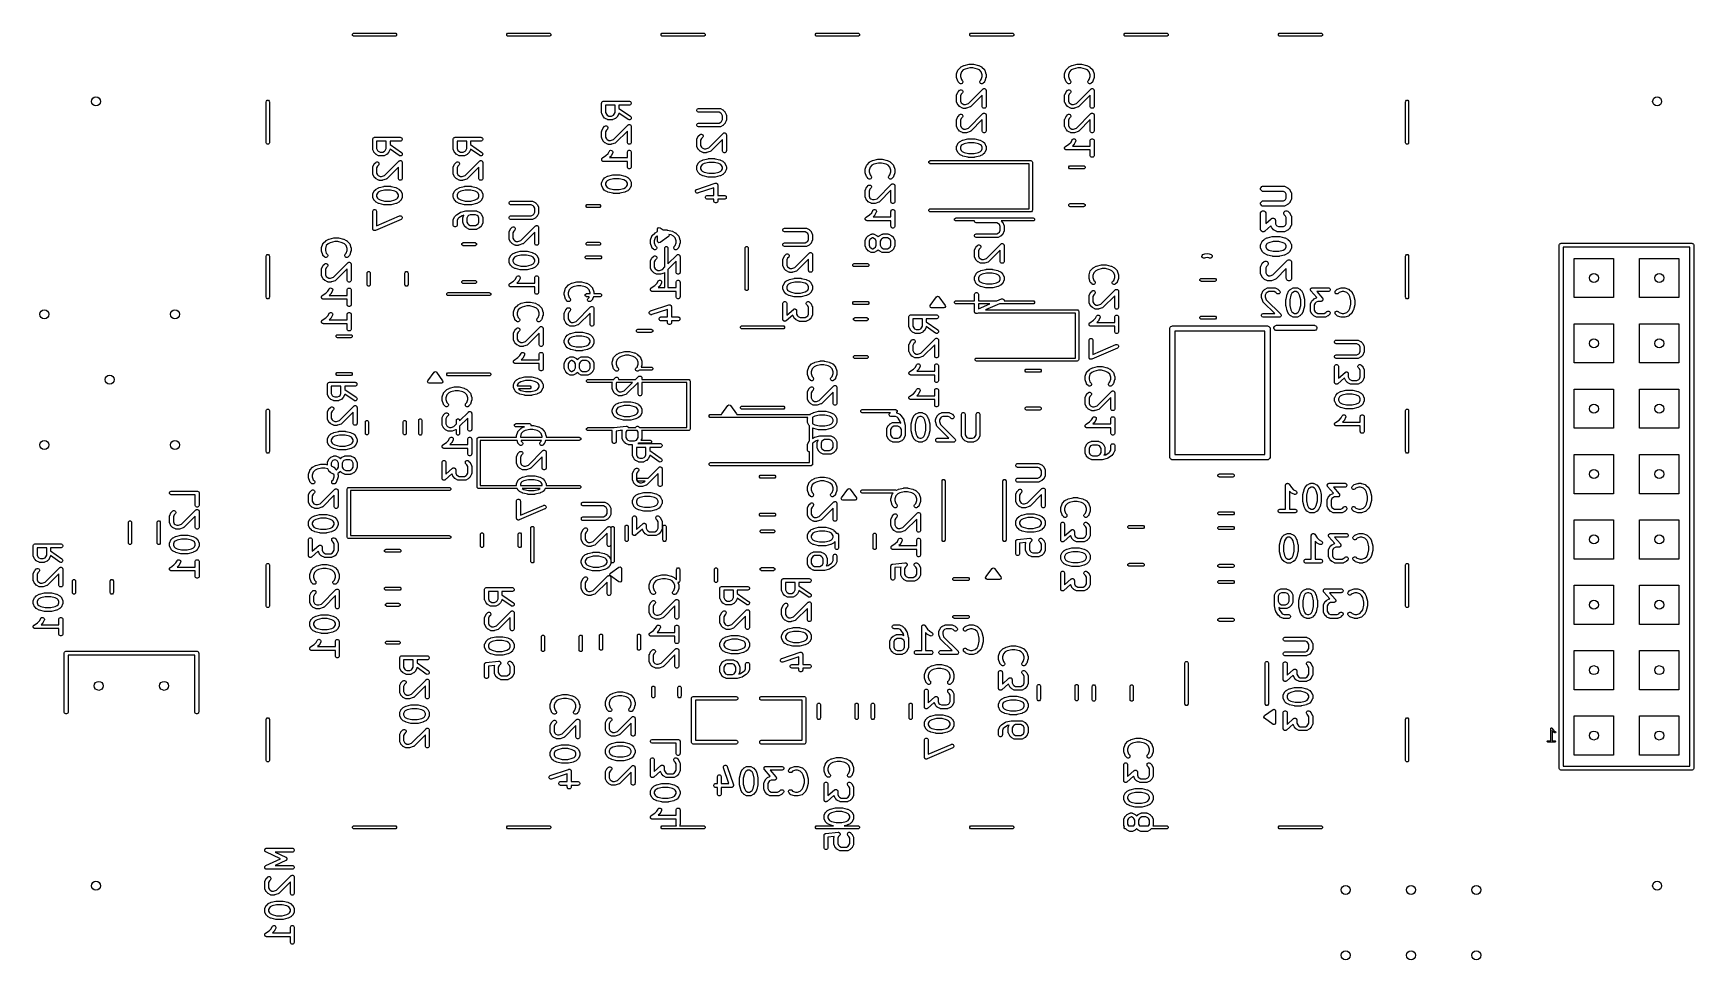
# Model space of a CAD drawing. Header units: inches. Extents: x 0.3 to 2.85, y 0.29 to 1.7.
import ezdxf

# ---------------------------------------------------------------- set-up
doc = ezdxf.new("R2010")
doc.units = ezdxf.units.IN
doc.header["$MEASUREMENT"] = 0
doc.layers.add('BLACK', color=250, linetype='CONTINUOUS')

msp = doc.modelspace()

# ---------------------------------------------------------------- linework, layer by layer
at = {"layer": 'BLACK', "linetype": 'CONTINUOUS'}
for p, q in [((0.7927, 1.7029), (0.794, 1.7042)), ((0.794, 1.7042), (0.7949, 1.7043)), ((0.7949, 1.7043), (0.8579, 1.7043)), ((0.8579, 1.7043), (0.8588, 1.7042)), ((0.8588, 1.7042), (0.8601, 1.7029)), ((1.0289, 1.7029), (1.0302, 1.7042)), ((1.0302, 1.7042), (1.0311, 1.7043)), ((1.0311, 1.7043), (1.0941, 1.7043)), ((1.0941, 1.7043), (1.095, 1.7042)), ((1.095, 1.7042), (1.0963, 1.7029)), ((1.2651, 1.7029), (1.2664, 1.7042)), ((1.2664, 1.7042), (1.2673, 1.7043)), ((1.2673, 1.7043), (1.3303, 1.7043)), ((1.3303, 1.7043), (1.3312, 1.7042)), ((1.3312, 1.7042), (1.3325, 1.7029)), ((1.5014, 1.7029), (1.5026, 1.7042)), ((1.5026, 1.7042), (1.5035, 1.7043)), ((1.5035, 1.7043), (1.5665, 1.7043)), ((1.5665, 1.7043), (1.5674, 1.7042)), ((1.5674, 1.7042), (1.5687, 1.7029)), ((1.7376, 1.7029), (1.7389, 1.7042)), ((1.7389, 1.7042), (1.7398, 1.7043)), ((1.7398, 1.7043), (1.8028, 1.7043)), ((1.8028, 1.7043), (1.8037, 1.7042)), ((1.8037, 1.7042), (1.8049, 1.7029)), ((1.9738, 1.7029), (1.9751, 1.7042)), ((1.9751, 1.7042), (1.976, 1.7043)), ((1.976, 1.7043), (2.039, 1.7043)), ((2.039, 1.7043), (2.0399, 1.7042)), ((2.0399, 1.7042), (2.0412, 1.7029)), ((2.21, 1.7029), (2.2113, 1.7042)), ((2.2113, 1.7042), (2.2122, 1.7043)), ((2.2122, 1.7043), (2.2752, 1.7043)), ((2.2752, 1.7043), (2.2761, 1.7042)), ((2.2761, 1.7042), (2.2774, 1.7029)), ((0.7927, 1.7011), (0.7927, 1.7029)), ((0.794, 1.6998), (0.7927, 1.7011)), ((0.7949, 1.6996), (0.794, 1.6998)), ((0.8579, 1.6996), (0.7949, 1.6996)), ((0.8588, 1.6998), (0.8579, 1.6996)), ((0.8601, 1.7011), (0.8588, 1.6998)), ((0.8601, 1.7029), (0.8601, 1.7011)), ((1.0289, 1.7011), (1.0289, 1.7029)), ((1.0302, 1.6998), (1.0289, 1.7011)), ((1.0311, 1.6996), (1.0302, 1.6998)), ((1.0941, 1.6996), (1.0311, 1.6996)), ((1.095, 1.6998), (1.0941, 1.6996)), ((1.0963, 1.7011), (1.095, 1.6998)), ((1.0963, 1.7029), (1.0963, 1.7011)), ((1.2651, 1.7011), (1.2651, 1.7029)), ((1.2664, 1.6998), (1.2651, 1.7011)), ((1.2673, 1.6996), (1.2664, 1.6998)), ((1.3303, 1.6996), (1.2673, 1.6996)), ((1.3312, 1.6998), (1.3303, 1.6996)), ((1.3325, 1.7011), (1.3312, 1.6998)), ((1.3325, 1.7029), (1.3325, 1.7011)), ((1.5014, 1.7011), (1.5014, 1.7029)), ((1.5026, 1.6998), (1.5014, 1.7011)), ((1.5035, 1.6996), (1.5026, 1.6998)), ((1.5665, 1.6996), (1.5035, 1.6996)), ((1.5674, 1.6998), (1.5665, 1.6996)), ((1.5687, 1.7011), (1.5674, 1.6998)), ((1.5687, 1.7029), (1.5687, 1.7011)), ((1.7376, 1.7011), (1.7376, 1.7029)), ((1.7389, 1.6998), (1.7376, 1.7011)), ((1.7398, 1.6996), (1.7389, 1.6998)), ((1.8028, 1.6996), (1.7398, 1.6996)), ((1.8037, 1.6998), (1.8028, 1.6996)), ((1.8049, 1.7011), (1.8037, 1.6998)), ((1.8049, 1.7029), (1.8049, 1.7011)), ((1.9738, 1.7011), (1.9738, 1.7029)), ((1.9751, 1.6998), (1.9738, 1.7011)), ((1.976, 1.6996), (1.9751, 1.6998)), ((2.039, 1.6996), (1.976, 1.6996)), ((2.0399, 1.6998), (2.039, 1.6996)), ((2.0412, 1.7011), (2.0399, 1.6998)), ((2.0412, 1.7029), (2.0412, 1.7011)), ((2.21, 1.7011), (2.21, 1.7029)), ((2.2113, 1.6998), (2.21, 1.7011)), ((2.2122, 1.6996), (2.2113, 1.6998)), ((2.2752, 1.6996), (2.2122, 1.6996)), ((2.2761, 1.6998), (2.2752, 1.6996)), ((2.2774, 1.7011), (2.2761, 1.6998)), ((2.2774, 1.7029), (2.2774, 1.7011)), ((1.7201, 1.6488), (1.7238, 1.6526)), ((1.7238, 1.6526), (1.724, 1.6528)), ((1.724, 1.6528), (1.7241, 1.6528)), ((1.7241, 1.6528), (1.7242, 1.6529)), ((1.7242, 1.6529), (1.7243, 1.653)), ((1.7243, 1.653), (1.7246, 1.6531)), ((1.7243, 1.653), (1.7243, 1.653)), ((1.7246, 1.6531), (1.7283, 1.655)), ((1.7283, 1.655), (1.7284, 1.655)), ((1.7284, 1.655), (1.7284, 1.6551)), ((1.7284, 1.6551), (1.7286, 1.6551)), ((1.7286, 1.6551), (1.7289, 1.6552)), ((1.7289, 1.6552), (1.7364, 1.6571)), ((1.7289, 1.6552), (1.7289, 1.6552)), ((1.7289, 1.6552), (1.7289, 1.6552)), ((1.7364, 1.6571), (1.7365, 1.6571)), ((1.7365, 1.6571), (1.7366, 1.6572)), ((1.7366, 1.6572), (1.7368, 1.6572)), ((1.7368, 1.6572), (1.737, 1.6572)), ((1.737, 1.6572), (1.737, 1.6572)), ((1.737, 1.6572), (1.7371, 1.6572)), ((1.7371, 1.6572), (1.7428, 1.6572)), ((1.7428, 1.6572), (1.7429, 1.6572)), ((1.7429, 1.6572), (1.7429, 1.6572)), ((1.7429, 1.6572), (1.7431, 1.6572)), ((1.7431, 1.6572), (1.7433, 1.6572)), ((1.7433, 1.6572), (1.7434, 1.6571)), ((1.7434, 1.6571), (1.7435, 1.6571)), ((1.7435, 1.6571), (1.751, 1.6552)), ((1.751, 1.6552), (1.751, 1.6552)), ((1.751, 1.6552), (1.751, 1.6552)), ((1.751, 1.6552), (1.7513, 1.6551)), ((1.7513, 1.6551), (1.7515, 1.6551)), ((1.7515, 1.6551), (1.7515, 1.655)), ((1.7515, 1.655), (1.7516, 1.655)), ((1.7516, 1.655), (1.7553, 1.6531)), ((1.7553, 1.6531), (1.7556, 1.653)), ((1.7556, 1.653), (1.7557, 1.653)), ((1.7557, 1.653), (1.7557, 1.6529)), ((1.7557, 1.6529), (1.7558, 1.6528)), ((1.7558, 1.6528), (1.7559, 1.6528)), ((1.7559, 1.6528), (1.7561, 1.6526)), ((1.7561, 1.6526), (1.7599, 1.6488)), ((1.8854, 1.6488), (1.8892, 1.6526)), ((1.8892, 1.6526), (1.8894, 1.6528)), ((1.8894, 1.6528), (1.8895, 1.6529)), ((1.8894, 1.6528), (1.8894, 1.6528)), ((1.8895, 1.6529), (1.8896, 1.653)), ((1.8896, 1.653), (1.8897, 1.653)), ((1.8897, 1.653), (1.8899, 1.6531)), ((1.8899, 1.6531), (1.8937, 1.655)), ((1.8937, 1.655), (1.8937, 1.6551)), ((1.8937, 1.6551), (1.894, 1.6551)), ((1.8937, 1.655), (1.8937, 1.655)), ((1.894, 1.6551), (1.8942, 1.6552)), ((1.8942, 1.6552), (1.8942, 1.6552)), ((1.8942, 1.6552), (1.8943, 1.6552)), ((1.8943, 1.6552), (1.9018, 1.6571)), ((1.9018, 1.6571), (1.9019, 1.6571)), ((1.9019, 1.6571), (1.9019, 1.6572)), ((1.9019, 1.6572), (1.9021, 1.6572)), ((1.9021, 1.6572), (1.9024, 1.6572)), ((1.9024, 1.6572), (1.9024, 1.6572)), ((1.9024, 1.6572), (1.9025, 1.6572)), ((1.9025, 1.6572), (1.9081, 1.6572)), ((1.9081, 1.6572), (1.9082, 1.6572)), ((1.9082, 1.6572), (1.9083, 1.6572)), ((1.9083, 1.6572), (1.9085, 1.6572)), ((1.9085, 1.6572), (1.9087, 1.6572)), ((1.9087, 1.6572), (1.9087, 1.6571)), ((1.9087, 1.6571), (1.9088, 1.6571)), ((1.9088, 1.6571), (1.9163, 1.6552)), ((1.9163, 1.6552), (1.9164, 1.6552)), ((1.9164, 1.6552), (1.9164, 1.6552)), ((1.9164, 1.6552), (1.9166, 1.6551)), ((1.9166, 1.6551), (1.9169, 1.6551)), ((1.9169, 1.6551), (1.9169, 1.655)), ((1.9169, 1.655), (1.9169, 1.655)), ((1.9169, 1.655), (1.9207, 1.6531)), ((1.9207, 1.6531), (1.9209, 1.653)), ((1.9209, 1.653), (1.921, 1.653)), ((1.921, 1.653), (1.9211, 1.6529)), ((1.9211, 1.6529), (1.9212, 1.6528)), ((1.9212, 1.6528), (1.9212, 1.6528)), ((1.9212, 1.6528), (1.9215, 1.6526)), ((1.9215, 1.6526), (1.9252, 1.6488)), ((1.7173, 1.6415), (1.7174, 1.6416)), ((1.7173, 1.6414), (1.7173, 1.6415)), ((1.7173, 1.6411), (1.7173, 1.6414)), ((1.7173, 1.6374), (1.7173, 1.6411)), ((1.7173, 1.6371), (1.7173, 1.6374)), ((1.7173, 1.637), (1.7173, 1.6371)), ((1.7174, 1.6369), (1.7173, 1.637)), ((1.7174, 1.6418), (1.7175, 1.6421)), ((1.7174, 1.6417), (1.7174, 1.6418)), ((1.7174, 1.6416), (1.7174, 1.6417)), ((1.7174, 1.6368), (1.7174, 1.6369)), ((1.7174, 1.6367), (1.7174, 1.6368)), ((1.7175, 1.6364), (1.7174, 1.6367)), ((1.7175, 1.6421), (1.7193, 1.6477)), ((1.7193, 1.6308), (1.7175, 1.6364)), ((1.7193, 1.6477), (1.7196, 1.6482)), ((1.7196, 1.6303), (1.7193, 1.6308)), ((1.7196, 1.6483), (1.7197, 1.6484)), ((1.7196, 1.6482), (1.7196, 1.6483)), ((1.7196, 1.6302), (1.7196, 1.6303)), ((1.7197, 1.6301), (1.7196, 1.6302)), ((1.7197, 1.6484), (1.7201, 1.6488)), ((1.7201, 1.6297), (1.7197, 1.6301)), ((1.7219, 1.6278), (1.7201, 1.6297)), ((1.7224, 1.6274), (1.7219, 1.6278)), ((1.7234, 1.627), (1.7224, 1.6274)), ((1.7247, 1.6452), (1.7232, 1.6407)), ((1.7232, 1.6407), (1.7232, 1.6379)), ((1.7232, 1.6379), (1.7247, 1.6334)), ((1.7246, 1.627), (1.7234, 1.627)), ((1.7257, 1.6274), (1.7246, 1.627)), ((1.7276, 1.6481), (1.7247, 1.6452)), ((1.7247, 1.6334), (1.7261, 1.632)), ((1.7265, 1.6282), (1.7257, 1.6274)), ((1.7261, 1.632), (1.7265, 1.6315)), ((1.7265, 1.6315), (1.7269, 1.6305)), ((1.7269, 1.6293), (1.7265, 1.6282)), ((1.7269, 1.6305), (1.7269, 1.6293)), ((1.7307, 1.6496), (1.7276, 1.6481)), ((1.7375, 1.6513), (1.7307, 1.6496)), ((1.7424, 1.6513), (1.7375, 1.6513)), ((1.7492, 1.6496), (1.7424, 1.6513)), ((1.7523, 1.6481), (1.7492, 1.6496)), ((1.7552, 1.6452), (1.7523, 1.6481)), ((1.753, 1.6305), (1.7534, 1.6315)), ((1.753, 1.6293), (1.753, 1.6305)), ((1.7534, 1.6282), (1.753, 1.6293)), ((1.7534, 1.6315), (1.7538, 1.632)), ((1.7542, 1.6274), (1.7534, 1.6282)), ((1.7538, 1.632), (1.7552, 1.6334)), ((1.7553, 1.627), (1.7542, 1.6274)), ((1.7567, 1.6407), (1.7552, 1.6452)), ((1.7552, 1.6334), (1.7567, 1.6379)), ((1.7565, 1.627), (1.7553, 1.627)), ((1.7575, 1.6274), (1.7565, 1.627)), ((1.7567, 1.6379), (1.7567, 1.6407)), ((1.758, 1.6278), (1.7575, 1.6274)), ((1.7599, 1.6297), (1.758, 1.6278)), ((1.7599, 1.6488), (1.7602, 1.6484)), ((1.7602, 1.6301), (1.7599, 1.6297)), ((1.7602, 1.6484), (1.7603, 1.6483)), ((1.7603, 1.6302), (1.7602, 1.6301)), ((1.7603, 1.6483), (1.7603, 1.6482)), ((1.7603, 1.6482), (1.7606, 1.6477)), ((1.7606, 1.6308), (1.7603, 1.6303)), ((1.7603, 1.6303), (1.7603, 1.6302)), ((1.7606, 1.6477), (1.7624, 1.6421)), ((1.7624, 1.6364), (1.7606, 1.6308)), ((1.7624, 1.6421), (1.7625, 1.6418)), ((1.7625, 1.6367), (1.7624, 1.6364)), ((1.7625, 1.6418), (1.7625, 1.6417)), ((1.7625, 1.6417), (1.7625, 1.6416)), ((1.7625, 1.6416), (1.7626, 1.6415)), ((1.7626, 1.637), (1.7625, 1.6369)), ((1.7625, 1.6369), (1.7625, 1.6368)), ((1.7625, 1.6368), (1.7625, 1.6367)), ((1.7626, 1.6415), (1.7626, 1.6414)), ((1.7626, 1.6414), (1.7626, 1.6411)), ((1.7626, 1.6411), (1.7626, 1.6374)), ((1.7626, 1.6374), (1.7626, 1.6371)), ((1.7626, 1.6371), (1.7626, 1.637)), ((1.8827, 1.6417), (1.8828, 1.6418)), ((1.8827, 1.6416), (1.8827, 1.6417)), ((1.8827, 1.6415), (1.8827, 1.6416)), ((1.8827, 1.6414), (1.8827, 1.6415)), ((1.8827, 1.6411), (1.8827, 1.6414)), ((1.8827, 1.6374), (1.8827, 1.6411)), ((1.8827, 1.6371), (1.8827, 1.6374)), ((1.8827, 1.637), (1.8827, 1.6371)), ((1.8827, 1.6369), (1.8827, 1.637)), ((1.8827, 1.6368), (1.8827, 1.6369)), ((1.8828, 1.6367), (1.8827, 1.6368)), ((1.8828, 1.6421), (1.8847, 1.6477)), ((1.8828, 1.6418), (1.8828, 1.6421)), ((1.8828, 1.6364), (1.8828, 1.6367)), ((1.8847, 1.6308), (1.8828, 1.6364)), ((1.8847, 1.6477), (1.8849, 1.6482)), ((1.8849, 1.6303), (1.8847, 1.6308)), ((1.8849, 1.6482), (1.885, 1.6483)), ((1.885, 1.6302), (1.8849, 1.6303)), ((1.885, 1.6484), (1.8854, 1.6488)), ((1.885, 1.6483), (1.885, 1.6484)), ((1.885, 1.6301), (1.885, 1.6302)), ((1.8854, 1.6297), (1.885, 1.6301)), ((1.8873, 1.6278), (1.8854, 1.6297)), ((1.8877, 1.6274), (1.8873, 1.6278)), ((1.8888, 1.627), (1.8877, 1.6274)), ((1.8901, 1.6452), (1.8886, 1.6407)), ((1.8886, 1.6407), (1.8886, 1.6379)), ((1.8886, 1.6379), (1.8901, 1.6334)), ((1.8899, 1.627), (1.8888, 1.627)), ((1.891, 1.6274), (1.8899, 1.627)), ((1.893, 1.6481), (1.8901, 1.6452)), ((1.8901, 1.6334), (1.8915, 1.632)), ((1.8918, 1.6282), (1.891, 1.6274)), ((1.8915, 1.632), (1.8918, 1.6315)), ((1.8918, 1.6315), (1.8923, 1.6305)), ((1.8923, 1.6293), (1.8918, 1.6282)), ((1.8923, 1.6305), (1.8923, 1.6293)), ((1.896, 1.6496), (1.893, 1.6481)), ((1.9029, 1.6513), (1.896, 1.6496)), ((1.9078, 1.6513), (1.9029, 1.6513)), ((1.9146, 1.6496), (1.9078, 1.6513)), ((1.9176, 1.6481), (1.9146, 1.6496)), ((1.9205, 1.6452), (1.9176, 1.6481)), ((1.9183, 1.6305), (1.9188, 1.6315)), ((1.9183, 1.6293), (1.9183, 1.6305)), ((1.9188, 1.6282), (1.9183, 1.6293)), ((1.9188, 1.6315), (1.9192, 1.632)), ((1.9196, 1.6274), (1.9188, 1.6282)), ((1.9192, 1.632), (1.9205, 1.6334)), ((1.9207, 1.627), (1.9196, 1.6274)), ((1.922, 1.6407), (1.9205, 1.6452)), ((1.9205, 1.6334), (1.922, 1.6379)), ((1.9218, 1.627), (1.9207, 1.627)), ((1.9229, 1.6274), (1.9218, 1.627)), ((1.922, 1.6379), (1.922, 1.6407)), ((1.9233, 1.6278), (1.9229, 1.6274)), ((1.9252, 1.6297), (1.9233, 1.6278)), ((1.9252, 1.6488), (1.9256, 1.6484)), ((1.9256, 1.6301), (1.9252, 1.6297)), ((1.9256, 1.6484), (1.9256, 1.6483)), ((1.9256, 1.6483), (1.9257, 1.6482)), ((1.9257, 1.6303), (1.9256, 1.6302)), ((1.9256, 1.6302), (1.9256, 1.6301)), ((1.9257, 1.6482), (1.9259, 1.6477)), ((1.9259, 1.6308), (1.9257, 1.6303)), ((1.9259, 1.6477), (1.9278, 1.6421)), ((1.9278, 1.6364), (1.9259, 1.6308)), ((1.9278, 1.6421), (1.9279, 1.6418)), ((1.9279, 1.6367), (1.9278, 1.6364)), ((1.9279, 1.6418), (1.9279, 1.6417)), ((1.9279, 1.6417), (1.9279, 1.6416)), ((1.9279, 1.6416), (1.9279, 1.6415)), ((1.9279, 1.6415), (1.9279, 1.6414)), ((1.9279, 1.6414), (1.9279, 1.6411)), ((1.9279, 1.6411), (1.9279, 1.6374)), ((1.9279, 1.6374), (1.9279, 1.6371)), ((1.9279, 1.6371), (1.9279, 1.637)), ((1.9279, 1.637), (1.9279, 1.6369)), ((1.9279, 1.6369), (1.9279, 1.6368)), ((1.9279, 1.6368), (1.9279, 1.6367)), ((0.6608, 1.6005), (0.6621, 1.6018)), ((0.6621, 1.6018), (0.6639, 1.6018)), ((0.6639, 1.6018), (0.6652, 1.6005)), ((1.7173, 1.6093), (1.7174, 1.6098)), ((1.7173, 1.5999), (1.7173, 1.6093)), ((1.7174, 1.61), (1.7176, 1.6106)), ((1.7174, 1.6099), (1.7174, 1.61)), ((1.7174, 1.6098), (1.7174, 1.6099)), ((1.7176, 1.6106), (1.7195, 1.6143)), ((1.7195, 1.6143), (1.7197, 1.6146)), ((1.7197, 1.6146), (1.7197, 1.6147)), ((1.7197, 1.6147), (1.7198, 1.6147)), ((1.7198, 1.6148), (1.7199, 1.6149)), ((1.7198, 1.6147), (1.7198, 1.6148)), ((1.7199, 1.6149), (1.7201, 1.6151)), ((1.7201, 1.6151), (1.7219, 1.617)), ((1.7219, 1.617), (1.7224, 1.6173)), ((1.7224, 1.6173), (1.7234, 1.6178)), ((1.7246, 1.6113), (1.7232, 1.6086)), ((1.7232, 1.6086), (1.7232, 1.6006)), ((1.7234, 1.6178), (1.7246, 1.6178)), ((1.7246, 1.6178), (1.7257, 1.6173)), ((1.7261, 1.6128), (1.7246, 1.6113)), ((1.7257, 1.6173), (1.7265, 1.6165)), ((1.7265, 1.6132), (1.7261, 1.6128)), ((1.7265, 1.6165), (1.7269, 1.6155)), ((1.7269, 1.6143), (1.7265, 1.6132)), ((1.7269, 1.6155), (1.7269, 1.6143)), ((1.7355, 1.5968), (1.7576, 1.6188)), ((1.7567, 1.6096), (1.7392, 1.5922)), ((1.7567, 1.5924), (1.7567, 1.6096)), ((1.7576, 1.6188), (1.758, 1.6192)), ((1.758, 1.6192), (1.7588, 1.6195)), ((1.7588, 1.6195), (1.7591, 1.6197)), ((1.7591, 1.6197), (1.7602, 1.6197)), ((1.7602, 1.6197), (1.7613, 1.6192)), ((1.7613, 1.6192), (1.7621, 1.6184)), ((1.7621, 1.6184), (1.7624, 1.6178)), ((1.7624, 1.6178), (1.7625, 1.6173)), ((1.7625, 1.6173), (1.7626, 1.6168)), ((1.7626, 1.6168), (1.7626, 1.5924)), ((1.8827, 1.6098), (1.8828, 1.6099)), ((1.8827, 1.6093), (1.8827, 1.6098)), ((1.8827, 1.5999), (1.8827, 1.6093)), ((1.8828, 1.61), (1.883, 1.6106)), ((1.8828, 1.6099), (1.8828, 1.61)), ((1.883, 1.6106), (1.8849, 1.6143)), ((1.8849, 1.6143), (1.885, 1.6146)), ((1.885, 1.6146), (1.885, 1.6147)), ((1.885, 1.6147), (1.8851, 1.6147)), ((1.8851, 1.6147), (1.8852, 1.6148)), ((1.8852, 1.6149), (1.8854, 1.6151)), ((1.8852, 1.6148), (1.8852, 1.6149)), ((1.8854, 1.6151), (1.8873, 1.617)), ((1.8873, 1.617), (1.8877, 1.6173)), ((1.8877, 1.6173), (1.8888, 1.6178)), ((1.8899, 1.6113), (1.8886, 1.6086)), ((1.8886, 1.6086), (1.8886, 1.6006)), ((1.8888, 1.6178), (1.8899, 1.6178)), ((1.8899, 1.6178), (1.891, 1.6173)), ((1.8915, 1.6128), (1.8899, 1.6113)), ((1.891, 1.6173), (1.8918, 1.6165)), ((1.8918, 1.6132), (1.8915, 1.6128)), ((1.8918, 1.6165), (1.8923, 1.6155)), ((1.8923, 1.6143), (1.8918, 1.6132)), ((1.8923, 1.6155), (1.8923, 1.6143)), ((1.9009, 1.5968), (1.9229, 1.6188)), ((1.922, 1.6096), (1.9046, 1.5922)), ((1.922, 1.5924), (1.922, 1.6096)), ((1.9229, 1.6188), (1.9234, 1.6192)), ((1.9234, 1.6192), (1.9241, 1.6195)), ((1.9241, 1.6195), (1.9244, 1.6197)), ((1.9244, 1.6197), (1.9256, 1.6197)), ((1.9256, 1.6197), (1.9266, 1.6192)), ((1.9266, 1.6192), (1.9274, 1.6184)), ((1.9274, 1.6184), (1.9277, 1.6178)), ((1.9277, 1.6178), (1.9279, 1.6173)), ((1.9279, 1.6173), (1.9279, 1.6168)), ((1.9279, 1.6168), (1.9279, 1.5924)), ((2.4049, 1.6005), (2.4062, 1.6018)), ((2.4062, 1.6018), (2.408, 1.6018)), ((2.408, 1.6018), (2.4093, 1.6005)), ((0.6606, 1.5996), (0.6608, 1.6005)), ((0.6606, 1.5366), (0.6606, 1.5996)), ((0.6652, 1.6005), (0.6654, 1.5996)), ((0.6654, 1.5996), (0.6654, 1.5366)), ((1.174, 1.5973), (1.1741, 1.5978)), ((1.174, 1.5823), (1.174, 1.5973)), ((1.1741, 1.5817), (1.174, 1.5823)), ((1.1741, 1.5978), (1.1745, 1.5989)), ((1.1741, 1.5816), (1.1741, 1.5817)), ((1.1741, 1.5815), (1.1741, 1.5816)), ((1.1743, 1.5809), (1.1741, 1.5815)), ((1.1762, 1.5772), (1.1743, 1.5809)), ((1.1745, 1.5989), (1.1753, 1.5997)), ((1.1753, 1.5997), (1.1764, 1.6002)), ((1.1764, 1.5769), (1.1762, 1.5772)), ((1.1764, 1.6002), (1.177, 1.6002)), ((1.1764, 1.5768), (1.1764, 1.5769)), ((1.1764, 1.5769), (1.1764, 1.5769)), ((1.1765, 1.5767), (1.1764, 1.5768)), ((1.1766, 1.5767), (1.1765, 1.5767)), ((1.1767, 1.5764), (1.1766, 1.5767)), ((1.1786, 1.5746), (1.1767, 1.5764)), ((1.177, 1.6002), (1.2163, 1.6002)), ((1.1946, 1.5943), (1.1799, 1.5943)), ((1.1799, 1.5943), (1.1799, 1.583)), ((1.1799, 1.583), (1.1813, 1.5803)), ((1.1813, 1.5803), (1.1825, 1.5791)), ((1.1825, 1.5791), (1.1852, 1.5777)), ((1.1852, 1.5777), (1.1894, 1.5777)), ((1.1894, 1.5777), (1.1921, 1.5791)), ((1.1921, 1.5791), (1.1933, 1.5803)), ((1.1933, 1.5803), (1.1946, 1.583)), ((1.1946, 1.583), (1.1946, 1.5943)), ((1.1978, 1.5764), (1.1959, 1.5746)), ((1.198, 1.5767), (1.1978, 1.5764)), ((1.1981, 1.5768), (1.198, 1.5767)), ((1.198, 1.5767), (1.198, 1.5767)), ((1.1982, 1.5769), (1.1981, 1.5768)), ((1.1984, 1.5772), (1.1982, 1.5769)), ((1.1982, 1.5769), (1.1982, 1.5769)), ((1.2002, 1.5809), (1.1984, 1.5772)), ((1.2004, 1.5815), (1.2002, 1.5809)), ((1.2005, 1.5817), (1.2004, 1.5816)), ((1.2004, 1.5816), (1.2004, 1.5815)), ((1.2163, 1.5943), (1.2005, 1.5943)), ((1.2005, 1.5943), (1.2005, 1.5894)), ((1.2005, 1.5894), (1.218, 1.5772)), ((1.2146, 1.5723), (1.2005, 1.5822)), ((1.2005, 1.5822), (1.2005, 1.5817)), ((1.2163, 1.6002), (1.2169, 1.6002)), ((1.2169, 1.5944), (1.2163, 1.5943)), ((1.2169, 1.6002), (1.218, 1.5997)), ((1.218, 1.5948), (1.2169, 1.5944)), ((1.218, 1.5997), (1.2188, 1.5989)), ((1.2188, 1.5956), (1.218, 1.5948)), ((1.218, 1.5772), (1.2185, 1.5768)), ((1.2185, 1.5768), (1.2191, 1.5758)), ((1.2188, 1.5989), (1.2192, 1.5978)), ((1.2192, 1.5967), (1.2188, 1.5956)), ((1.2192, 1.5978), (1.2192, 1.5967)), ((1.3197, 1.587), (1.3202, 1.588)), ((1.3197, 1.5858), (1.3197, 1.587)), ((1.3202, 1.5847), (1.3197, 1.5858)), ((1.3202, 1.588), (1.321, 1.5888)), ((1.321, 1.5839), (1.3202, 1.5847)), ((1.321, 1.5888), (1.3221, 1.5893)), ((1.3221, 1.5835), (1.321, 1.5839)), ((1.3221, 1.5893), (1.3226, 1.5893)), ((1.3226, 1.5834), (1.3221, 1.5835)), ((1.3226, 1.5893), (1.3545, 1.5893)), ((1.3538, 1.5834), (1.3226, 1.5834)), ((1.3565, 1.5821), (1.3538, 1.5834)), ((1.3545, 1.5893), (1.3551, 1.5893)), ((1.3551, 1.5893), (1.3552, 1.5892)), ((1.3552, 1.5892), (1.3553, 1.5892)), ((1.3553, 1.5892), (1.3558, 1.589)), ((1.3558, 1.589), (1.3596, 1.5872)), ((1.3577, 1.5809), (1.3565, 1.5821)), ((1.359, 1.5782), (1.3577, 1.5809)), ((1.359, 1.5721), (1.359, 1.5782)), ((1.3596, 1.5872), (1.3598, 1.587)), ((1.3598, 1.587), (1.3599, 1.587)), ((1.3599, 1.587), (1.36, 1.5869)), ((1.36, 1.5869), (1.3601, 1.5868)), ((1.3601, 1.5868), (1.3601, 1.5868)), ((1.3601, 1.5868), (1.3603, 1.5866)), ((1.3603, 1.5866), (1.3622, 1.5847)), ((1.3622, 1.5847), (1.3624, 1.5845)), ((1.3624, 1.5845), (1.3625, 1.5845)), ((1.3625, 1.5845), (1.3625, 1.5844)), ((1.3625, 1.5844), (1.3626, 1.5843)), ((1.3626, 1.5843), (1.3626, 1.5842)), ((1.3626, 1.5842), (1.3628, 1.584)), ((1.3628, 1.584), (1.3646, 1.5802)), ((1.3646, 1.5802), (1.3648, 1.5797)), ((1.3648, 1.5797), (1.3649, 1.5796)), ((1.3649, 1.5796), (1.3649, 1.5795)), ((1.3649, 1.5795), (1.365, 1.5789)), ((1.365, 1.5789), (1.365, 1.5714)), ((1.7174, 1.5993), (1.7173, 1.5999)), ((1.7174, 1.5992), (1.7174, 1.5993)), ((1.7174, 1.5991), (1.7174, 1.5992)), ((1.7176, 1.5986), (1.7174, 1.5991)), ((1.7195, 1.5948), (1.7176, 1.5986)), ((1.7176, 1.5731), (1.7195, 1.5768)), ((1.7197, 1.5946), (1.7195, 1.5948)), ((1.7195, 1.5768), (1.7197, 1.5771)), ((1.7197, 1.5945), (1.7197, 1.5946)), ((1.7198, 1.5944), (1.7197, 1.5945)), ((1.7197, 1.5771), (1.7197, 1.5772)), ((1.7197, 1.5772), (1.7198, 1.5772)), ((1.7198, 1.5943), (1.7198, 1.5944)), ((1.7199, 1.5943), (1.7198, 1.5943)), ((1.7198, 1.5773), (1.7199, 1.5774)), ((1.7198, 1.5772), (1.7198, 1.5773)), ((1.7201, 1.5941), (1.7199, 1.5943)), ((1.7199, 1.5774), (1.7201, 1.5776)), ((1.7219, 1.5922), (1.7201, 1.5941)), ((1.7201, 1.5776), (1.7219, 1.5795)), ((1.7222, 1.592), (1.7219, 1.5922)), ((1.7219, 1.5795), (1.7224, 1.5798)), ((1.7222, 1.5919), (1.7222, 1.592)), ((1.7223, 1.5919), (1.7222, 1.5919)), ((1.7224, 1.5918), (1.7223, 1.5919)), ((1.7227, 1.5916), (1.7224, 1.5918)), ((1.7224, 1.5918), (1.7224, 1.5918)), ((1.7224, 1.5798), (1.7234, 1.5803)), ((1.7264, 1.5897), (1.7227, 1.5916)), ((1.7232, 1.6006), (1.7246, 1.5979)), ((1.7234, 1.5803), (1.7246, 1.5803)), ((1.7246, 1.5979), (1.7258, 1.5967)), ((1.7246, 1.5803), (1.7257, 1.5798)), ((1.7257, 1.5798), (1.7265, 1.579)), ((1.7258, 1.5967), (1.7285, 1.5953)), ((1.727, 1.5895), (1.7264, 1.5897)), ((1.7265, 1.579), (1.7269, 1.578)), ((1.7269, 1.5768), (1.7265, 1.5757)), ((1.7269, 1.578), (1.7269, 1.5768)), ((1.7271, 1.5895), (1.727, 1.5895)), ((1.7272, 1.5895), (1.7271, 1.5895)), ((1.7278, 1.5894), (1.7272, 1.5895)), ((1.7315, 1.5894), (1.7278, 1.5894)), ((1.7285, 1.5953), (1.731, 1.5953)), ((1.731, 1.5953), (1.7355, 1.5968)), ((1.7318, 1.5895), (1.7315, 1.5894)), ((1.7319, 1.5895), (1.7318, 1.5895)), ((1.732, 1.5895), (1.7319, 1.5895)), ((1.7321, 1.5895), (1.732, 1.5895)), ((1.7322, 1.5895), (1.7321, 1.5895)), ((1.7325, 1.5896), (1.7322, 1.5895)), ((1.7381, 1.5915), (1.7325, 1.5896)), ((1.7355, 1.5593), (1.7576, 1.5814)), ((1.7386, 1.5917), (1.7381, 1.5915)), ((1.7387, 1.5918), (1.7386, 1.5917)), ((1.7388, 1.5918), (1.7387, 1.5918)), ((1.7392, 1.5922), (1.7388, 1.5918)), ((1.7567, 1.5918), (1.7567, 1.5924)), ((1.7572, 1.5907), (1.7567, 1.5918)), ((1.758, 1.5899), (1.7572, 1.5907)), ((1.7576, 1.5814), (1.758, 1.5817)), ((1.7591, 1.5895), (1.758, 1.5899)), ((1.758, 1.5817), (1.7588, 1.582)), ((1.7588, 1.582), (1.7591, 1.5822)), ((1.7602, 1.5895), (1.7591, 1.5895)), ((1.7591, 1.5822), (1.7602, 1.5822)), ((1.7613, 1.5899), (1.7602, 1.5895)), ((1.7602, 1.5822), (1.7613, 1.5817)), ((1.7621, 1.5907), (1.7613, 1.5899)), ((1.7613, 1.5817), (1.7621, 1.5809)), ((1.7625, 1.5918), (1.7621, 1.5907)), ((1.7621, 1.5809), (1.7624, 1.5803)), ((1.7624, 1.5803), (1.7625, 1.5798)), ((1.7626, 1.5924), (1.7625, 1.5918)), ((1.7625, 1.5798), (1.7626, 1.5793)), ((1.7626, 1.5793), (1.7626, 1.5549)), ((1.8827, 1.5993), (1.8827, 1.5999)), ((1.8828, 1.5992), (1.8827, 1.5993)), ((1.8828, 1.5991), (1.8828, 1.5992)), ((1.883, 1.5986), (1.8828, 1.5991)), ((1.8849, 1.5948), (1.883, 1.5986)), ((1.883, 1.5731), (1.8849, 1.5768)), ((1.885, 1.5946), (1.8849, 1.5948)), ((1.8849, 1.5768), (1.885, 1.5771)), ((1.885, 1.5945), (1.885, 1.5946)), ((1.8851, 1.5944), (1.885, 1.5945)), ((1.885, 1.5771), (1.885, 1.5772)), ((1.885, 1.5772), (1.8851, 1.5772)), ((1.8852, 1.5943), (1.8851, 1.5944)), ((1.8851, 1.5772), (1.8852, 1.5773)), ((1.8854, 1.5941), (1.8852, 1.5943)), ((1.8852, 1.5943), (1.8852, 1.5943)), ((1.8852, 1.5774), (1.8854, 1.5776)), ((1.8852, 1.5773), (1.8852, 1.5774)), ((1.8873, 1.5922), (1.8854, 1.5941)), ((1.8854, 1.5776), (1.8873, 1.5795)), ((1.8875, 1.592), (1.8873, 1.5922)), ((1.8873, 1.5795), (1.8877, 1.5798)), ((1.8876, 1.5919), (1.8875, 1.592)), ((1.8877, 1.5919), (1.8876, 1.5919)), ((1.8877, 1.5918), (1.8877, 1.5919)), ((1.8878, 1.5918), (1.8877, 1.5918)), ((1.8877, 1.5798), (1.8888, 1.5803)), ((1.8881, 1.5916), (1.8878, 1.5918)), ((1.8918, 1.5897), (1.8881, 1.5916)), ((1.8886, 1.6006), (1.8899, 1.5979)), ((1.8888, 1.5803), (1.8899, 1.5803)), ((1.8899, 1.5979), (1.8911, 1.5967)), ((1.8899, 1.5803), (1.891, 1.5798)), ((1.891, 1.5798), (1.8918, 1.579)), ((1.8911, 1.5967), (1.8938, 1.5953)), ((1.8923, 1.5895), (1.8918, 1.5897)), ((1.8918, 1.579), (1.8923, 1.578)), ((1.8923, 1.5768), (1.8918, 1.5757)), ((1.8924, 1.5895), (1.8923, 1.5895)), ((1.8923, 1.578), (1.8923, 1.5768)), ((1.8925, 1.5895), (1.8924, 1.5895)), ((1.8931, 1.5894), (1.8925, 1.5895)), ((1.8969, 1.5894), (1.8931, 1.5894)), ((1.8938, 1.5953), (1.8964, 1.5953)), ((1.8964, 1.5953), (1.9009, 1.5968)), ((1.8972, 1.5895), (1.8969, 1.5894)), ((1.8973, 1.5895), (1.8972, 1.5895)), ((1.8972, 1.5895), (1.8972, 1.5895)), ((1.8974, 1.5895), (1.8973, 1.5895)), ((1.8975, 1.5895), (1.8974, 1.5895)), ((1.8978, 1.5896), (1.8975, 1.5895)), ((1.9034, 1.5915), (1.8978, 1.5896)), ((1.9009, 1.5593), (1.9229, 1.5814)), ((1.904, 1.5917), (1.9034, 1.5915)), ((1.9041, 1.5918), (1.904, 1.5918)), ((1.904, 1.5918), (1.904, 1.5917)), ((1.9046, 1.5922), (1.9041, 1.5918)), ((1.9221, 1.5918), (1.922, 1.5924)), ((1.9225, 1.5907), (1.9221, 1.5918)), ((1.9234, 1.5899), (1.9225, 1.5907)), ((1.9229, 1.5814), (1.9234, 1.5817)), ((1.9244, 1.5895), (1.9234, 1.5899)), ((1.9234, 1.5817), (1.9241, 1.582)), ((1.9241, 1.582), (1.9244, 1.5822)), ((1.9256, 1.5895), (1.9244, 1.5895)), ((1.9244, 1.5822), (1.9256, 1.5822)), ((1.9266, 1.5899), (1.9256, 1.5895)), ((1.9256, 1.5822), (1.9266, 1.5817)), ((1.9274, 1.5907), (1.9266, 1.5899)), ((1.9266, 1.5817), (1.9274, 1.5809)), ((1.9279, 1.5918), (1.9274, 1.5907)), ((1.9274, 1.5809), (1.9277, 1.5803)), ((1.9277, 1.5803), (1.9279, 1.5798)), ((1.9279, 1.5924), (1.9279, 1.5918)), ((1.9279, 1.5798), (1.9279, 1.5793)), ((1.9279, 1.5793), (1.9279, 1.5549)), ((2.4047, 1.5996), (2.4049, 1.6005)), ((2.4047, 1.5366), (2.4047, 1.5996)), ((2.4093, 1.6005), (2.4094, 1.5996)), ((2.4094, 1.5996), (2.4094, 1.5366)), ((1.174, 1.5541), (1.1741, 1.5547)), ((1.174, 1.5448), (1.174, 1.5541)), ((1.1741, 1.5549), (1.1743, 1.5555)), ((1.1741, 1.5548), (1.1741, 1.5549)), ((1.1741, 1.5547), (1.1741, 1.5548)), ((1.1743, 1.5555), (1.1762, 1.5592)), ((1.1762, 1.5592), (1.1764, 1.5595)), ((1.1764, 1.5596), (1.1765, 1.5597)), ((1.1764, 1.5595), (1.1764, 1.5596)), ((1.1764, 1.5595), (1.1764, 1.5595)), ((1.1765, 1.5597), (1.1766, 1.5598)), ((1.1766, 1.5598), (1.1767, 1.56)), ((1.1767, 1.56), (1.1786, 1.5619)), ((1.1788, 1.5744), (1.1786, 1.5746)), ((1.1786, 1.5619), (1.1791, 1.5622)), ((1.1789, 1.5743), (1.1788, 1.5744)), ((1.179, 1.5743), (1.1789, 1.5743)), ((1.1791, 1.5742), (1.179, 1.5743)), ((1.1794, 1.574), (1.1791, 1.5742)), ((1.1791, 1.5742), (1.1791, 1.5742)), ((1.1791, 1.5622), (1.1801, 1.5627)), ((1.1831, 1.5721), (1.1794, 1.574)), ((1.1813, 1.5561), (1.1799, 1.5534)), ((1.1799, 1.5534), (1.1799, 1.5455)), ((1.1801, 1.5627), (1.1813, 1.5627)), ((1.1813, 1.5627), (1.1824, 1.5622)), ((1.1828, 1.5577), (1.1813, 1.5561)), ((1.1824, 1.5622), (1.1832, 1.5614)), ((1.1832, 1.5581), (1.1828, 1.5577)), ((1.1837, 1.5719), (1.1831, 1.5721)), ((1.1832, 1.5614), (1.1836, 1.5603)), ((1.1836, 1.5592), (1.1832, 1.5581)), ((1.1836, 1.5603), (1.1836, 1.5592)), ((1.1838, 1.5719), (1.1837, 1.5719)), ((1.1839, 1.5719), (1.1838, 1.5719)), ((1.1845, 1.5718), (1.1839, 1.5719)), ((1.1901, 1.5718), (1.1845, 1.5718)), ((1.1907, 1.5719), (1.1901, 1.5718)), ((1.1908, 1.5719), (1.1907, 1.5719)), ((1.1909, 1.5719), (1.1908, 1.5719)), ((1.1914, 1.5721), (1.1909, 1.5719)), ((1.1952, 1.574), (1.1914, 1.5721)), ((1.1922, 1.5417), (1.2142, 1.5637)), ((1.1954, 1.5742), (1.1952, 1.574)), ((1.1955, 1.5742), (1.1954, 1.5742)), ((1.1956, 1.5743), (1.1955, 1.5742)), ((1.1957, 1.5744), (1.1956, 1.5743)), ((1.1956, 1.5743), (1.1956, 1.5743)), ((1.1959, 1.5746), (1.1957, 1.5744)), ((1.2134, 1.5545), (1.1959, 1.5371)), ((1.2134, 1.5373), (1.2134, 1.5545)), ((1.2142, 1.5637), (1.2147, 1.5641)), ((1.2151, 1.5721), (1.2146, 1.5723)), ((1.2147, 1.5641), (1.2154, 1.5644)), ((1.2163, 1.5718), (1.2151, 1.5721)), ((1.2154, 1.5644), (1.2158, 1.5645)), ((1.2158, 1.5645), (1.2169, 1.5645)), ((1.2174, 1.572), (1.2163, 1.5718)), ((1.2169, 1.5645), (1.218, 1.5641)), ((1.2184, 1.5726), (1.2174, 1.572)), ((1.218, 1.5641), (1.2188, 1.5633)), ((1.219, 1.5736), (1.2184, 1.5726)), ((1.2188, 1.5633), (1.219, 1.5627)), ((1.2193, 1.5747), (1.219, 1.5736)), ((1.219, 1.5627), (1.2192, 1.5622)), ((1.2191, 1.5758), (1.2193, 1.5747)), ((1.2192, 1.5622), (1.2193, 1.5616)), ((1.2193, 1.5616), (1.2193, 1.5373)), ((1.3197, 1.5645), (1.3202, 1.5655)), ((1.3197, 1.5633), (1.3197, 1.5645)), ((1.3202, 1.5623), (1.3197, 1.5633)), ((1.3202, 1.5655), (1.321, 1.5663)), ((1.321, 1.5614), (1.3202, 1.5623)), ((1.321, 1.5663), (1.3221, 1.5668)), ((1.3221, 1.561), (1.321, 1.5614)), ((1.3221, 1.5668), (1.3226, 1.5668)), ((1.3226, 1.5609), (1.3221, 1.561)), ((1.3226, 1.5668), (1.3538, 1.5668)), ((1.3545, 1.5609), (1.3226, 1.5609)), ((1.3379, 1.529), (1.3599, 1.551)), ((1.3538, 1.5668), (1.3565, 1.5682)), ((1.3551, 1.561), (1.3545, 1.5609)), ((1.3552, 1.561), (1.3551, 1.561)), ((1.3553, 1.561), (1.3552, 1.561)), ((1.3558, 1.5613), (1.3553, 1.561)), ((1.3596, 1.5631), (1.3558, 1.5613)), ((1.3565, 1.5682), (1.3577, 1.5694)), ((1.3577, 1.5694), (1.359, 1.5721)), ((1.3598, 1.5633), (1.3596, 1.5631)), ((1.3599, 1.5633), (1.3598, 1.5633)), ((1.36, 1.5634), (1.3599, 1.5633)), ((1.3599, 1.551), (1.3604, 1.5513)), ((1.3601, 1.5634), (1.36, 1.5634)), ((1.3603, 1.5637), (1.3601, 1.5635)), ((1.3601, 1.5635), (1.3601, 1.5634)), ((1.3622, 1.5656), (1.3603, 1.5637)), ((1.3604, 1.5513), (1.3611, 1.5517)), ((1.3611, 1.5517), (1.3614, 1.5518)), ((1.3614, 1.5518), (1.3626, 1.5518)), ((1.3624, 1.5658), (1.3622, 1.5656)), ((1.3625, 1.5658), (1.3624, 1.5658)), ((1.3626, 1.566), (1.3625, 1.5659)), ((1.3625, 1.5659), (1.3625, 1.5658)), ((1.3628, 1.5663), (1.3626, 1.5661)), ((1.3626, 1.5661), (1.3626, 1.566)), ((1.3626, 1.5518), (1.3636, 1.5513)), ((1.3646, 1.5701), (1.3628, 1.5663)), ((1.3636, 1.5513), (1.3645, 1.5505)), ((1.3648, 1.5706), (1.3646, 1.5701)), ((1.3649, 1.5707), (1.3648, 1.5706)), ((1.365, 1.5714), (1.3649, 1.5708)), ((1.3649, 1.5708), (1.3649, 1.5707)), ((1.7173, 1.5718), (1.7174, 1.5723)), ((1.7173, 1.5624), (1.7173, 1.5718)), ((1.7174, 1.5618), (1.7173, 1.5624)), ((1.7174, 1.5725), (1.7176, 1.5731)), ((1.7174, 1.5724), (1.7174, 1.5725)), ((1.7174, 1.5723), (1.7174, 1.5724)), ((1.7174, 1.5617), (1.7174, 1.5618)), ((1.7174, 1.5616), (1.7174, 1.5617)), ((1.7176, 1.5611), (1.7174, 1.5616)), ((1.7195, 1.5573), (1.7176, 1.5611)), ((1.7197, 1.5571), (1.7195, 1.5573)), ((1.7197, 1.557), (1.7197, 1.5571)), ((1.7198, 1.5569), (1.7197, 1.557)), ((1.7198, 1.5568), (1.7198, 1.5569)), ((1.7199, 1.5568), (1.7198, 1.5568)), ((1.7201, 1.5566), (1.7199, 1.5568)), ((1.7219, 1.5547), (1.7201, 1.5566)), ((1.7222, 1.5545), (1.7219, 1.5547)), ((1.7222, 1.5544), (1.7222, 1.5545)), ((1.7223, 1.5544), (1.7222, 1.5544)), ((1.7224, 1.5543), (1.7223, 1.5544)), ((1.7227, 1.5541), (1.7224, 1.5543)), ((1.7224, 1.5543), (1.7224, 1.5543)), ((1.7264, 1.5523), (1.7227, 1.5541)), ((1.7246, 1.5738), (1.7232, 1.5711)), ((1.7232, 1.5711), (1.7232, 1.5631)), ((1.7232, 1.5631), (1.7246, 1.5604)), ((1.7261, 1.5753), (1.7246, 1.5738)), ((1.7246, 1.5604), (1.7258, 1.5592)), ((1.7258, 1.5592), (1.7285, 1.5578)), ((1.7265, 1.5757), (1.7261, 1.5753)), ((1.727, 1.552), (1.7264, 1.5523)), ((1.7271, 1.552), (1.727, 1.552)), ((1.7272, 1.552), (1.7271, 1.552)), ((1.7278, 1.5519), (1.7272, 1.552)), ((1.7315, 1.5519), (1.7278, 1.5519)), ((1.7285, 1.5578), (1.731, 1.5578)), ((1.731, 1.5578), (1.7355, 1.5593)), ((1.7318, 1.552), (1.7315, 1.5519)), ((1.7319, 1.552), (1.7318, 1.552)), ((1.732, 1.552), (1.7319, 1.552)), ((1.7321, 1.552), (1.732, 1.552)), ((1.7322, 1.552), (1.7321, 1.552)), ((1.7325, 1.5521), (1.7322, 1.552)), ((1.7381, 1.554), (1.7325, 1.5521)), ((1.7386, 1.5542), (1.7381, 1.554)), ((1.7387, 1.5543), (1.7386, 1.5542)), ((1.7388, 1.5543), (1.7387, 1.5543)), ((1.7392, 1.5547), (1.7388, 1.5543)), ((1.7567, 1.5721), (1.7392, 1.5547)), ((1.7567, 1.5549), (1.7567, 1.5721)), ((1.7567, 1.5543), (1.7567, 1.5549)), ((1.7572, 1.5533), (1.7567, 1.5543)), ((1.758, 1.5524), (1.7572, 1.5533)), ((1.7591, 1.552), (1.758, 1.5524)), ((1.7602, 1.552), (1.7591, 1.552)), ((1.7613, 1.5524), (1.7602, 1.552)), ((1.7621, 1.5533), (1.7613, 1.5524)), ((1.7625, 1.5543), (1.7621, 1.5533)), ((1.7626, 1.5549), (1.7625, 1.5543)), ((1.8827, 1.5723), (1.8828, 1.5724)), ((1.8827, 1.5718), (1.8827, 1.5723)), ((1.8827, 1.5624), (1.8827, 1.5718)), ((1.8827, 1.5618), (1.8827, 1.5624)), ((1.8828, 1.5617), (1.8827, 1.5618)), ((1.8828, 1.5725), (1.883, 1.5731)), ((1.8828, 1.5724), (1.8828, 1.5725)), ((1.8828, 1.5616), (1.8828, 1.5617)), ((1.883, 1.5611), (1.8828, 1.5616)), ((1.8849, 1.5573), (1.883, 1.5611)), ((1.885, 1.5571), (1.8849, 1.5573)), ((1.885, 1.557), (1.885, 1.5571)), ((1.8851, 1.5569), (1.885, 1.557)), ((1.8852, 1.5568), (1.8851, 1.5569)), ((1.8854, 1.5566), (1.8852, 1.5568)), ((1.8852, 1.5568), (1.8852, 1.5568)), ((1.8873, 1.5547), (1.8854, 1.5566)), ((1.8875, 1.5545), (1.8873, 1.5547)), ((1.8876, 1.5544), (1.8875, 1.5545)), ((1.8877, 1.5544), (1.8876, 1.5544)), ((1.8877, 1.5543), (1.8877, 1.5544)), ((1.8878, 1.5543), (1.8877, 1.5543)), ((1.8881, 1.5541), (1.8878, 1.5543)), ((1.8918, 1.5523), (1.8881, 1.5541)), ((1.8899, 1.5738), (1.8886, 1.5711)), ((1.8886, 1.5711), (1.8886, 1.5631)), ((1.8886, 1.5631), (1.8899, 1.5604)), ((1.8915, 1.5753), (1.8899, 1.5738)), ((1.8899, 1.5604), (1.8911, 1.5592)), ((1.8911, 1.5592), (1.8938, 1.5578)), ((1.8918, 1.5757), (1.8915, 1.5753)), ((1.8923, 1.552), (1.8918, 1.5523)), ((1.8924, 1.552), (1.8923, 1.552)), ((1.8925, 1.552), (1.8924, 1.552)), ((1.8931, 1.5519), (1.8925, 1.552)), ((1.8969, 1.5519), (1.8931, 1.5519)), ((1.8938, 1.5578), (1.8964, 1.5578)), ((1.8964, 1.5578), (1.9009, 1.5593)), ((1.8972, 1.552), (1.8969, 1.5519)), ((1.8973, 1.552), (1.8972, 1.552)), ((1.8972, 1.552), (1.8972, 1.552)), ((1.8974, 1.552), (1.8973, 1.552)), ((1.8975, 1.552), (1.8974, 1.552)), ((1.8978, 1.5521), (1.8975, 1.552)), ((1.9034, 1.554), (1.8978, 1.5521)), ((1.904, 1.5542), (1.9034, 1.554)), ((1.9041, 1.5543), (1.904, 1.5543)), ((1.904, 1.5543), (1.904, 1.5542)), ((1.9046, 1.5547), (1.9041, 1.5543)), ((1.922, 1.5721), (1.9046, 1.5547)), ((1.922, 1.5549), (1.922, 1.5721)), ((1.9221, 1.5543), (1.922, 1.5549)), ((1.9225, 1.5533), (1.9221, 1.5543)), ((1.9234, 1.5524), (1.9225, 1.5533)), ((1.9244, 1.552), (1.9234, 1.5524)), ((1.9256, 1.552), (1.9244, 1.552)), ((1.9266, 1.5524), (1.9256, 1.552)), ((1.9274, 1.5533), (1.9266, 1.5524)), ((1.9279, 1.5543), (1.9274, 1.5533)), ((1.9279, 1.5549), (1.9279, 1.5543)), ((0.6608, 1.5357), (0.6606, 1.5366)), ((0.6621, 1.5344), (0.6608, 1.5357)), ((0.6639, 1.5344), (0.6621, 1.5344)), ((0.6652, 1.5357), (0.6639, 1.5344)), ((0.6654, 1.5366), (0.6652, 1.5357)), ((0.8236, 1.5421), (0.8237, 1.5427)), ((0.8236, 1.5271), (0.8236, 1.5421)), ((0.8237, 1.5266), (0.8236, 1.5271)), ((0.8237, 1.5427), (0.8241, 1.5438)), ((0.8237, 1.5265), (0.8237, 1.5266)), ((0.8237, 1.5264), (0.8237, 1.5265)), ((0.8239, 1.5258), (0.8237, 1.5264)), ((0.8258, 1.5221), (0.8239, 1.5258)), ((0.8241, 1.5438), (0.8249, 1.5446)), ((0.8249, 1.5446), (0.826, 1.545)), ((0.826, 1.545), (0.8266, 1.5451)), ((0.8266, 1.5451), (0.8659, 1.5451)), ((0.8442, 1.5392), (0.8295, 1.5392)), ((0.8295, 1.5392), (0.8295, 1.5278)), ((0.8295, 1.5278), (0.8309, 1.5251)), ((0.8429, 1.5251), (0.8442, 1.5278)), ((0.8442, 1.5278), (0.8442, 1.5392)), ((0.8498, 1.5258), (0.848, 1.5221)), ((0.85, 1.5264), (0.8498, 1.5258)), ((0.8501, 1.5266), (0.85, 1.5265)), ((0.85, 1.5265), (0.85, 1.5264)), ((0.8659, 1.5392), (0.8501, 1.5392)), ((0.8501, 1.5392), (0.8501, 1.5343)), ((0.8501, 1.5343), (0.8676, 1.5221)), ((0.8642, 1.5172), (0.8501, 1.5271)), ((0.8501, 1.5271), (0.8501, 1.5266)), ((0.8659, 1.5451), (0.8665, 1.545)), ((0.8665, 1.5392), (0.8659, 1.5392)), ((0.8665, 1.545), (0.8676, 1.5446)), ((0.8676, 1.5397), (0.8665, 1.5392)), ((0.8676, 1.5446), (0.8684, 1.5438)), ((0.8684, 1.5405), (0.8676, 1.5397)), ((0.8684, 1.5438), (0.8688, 1.5427)), ((0.8688, 1.5416), (0.8684, 1.5405)), ((0.8688, 1.5427), (0.8688, 1.5416)), ((0.9468, 1.5421), (0.9469, 1.5427)), ((0.9468, 1.5271), (0.9468, 1.5421)), ((0.9469, 1.5266), (0.9468, 1.5271)), ((0.9469, 1.5427), (0.9473, 1.5438)), ((0.9469, 1.5265), (0.9469, 1.5266)), ((0.9469, 1.5264), (0.9469, 1.5265)), ((0.9472, 1.5258), (0.9469, 1.5264)), ((0.949, 1.5221), (0.9472, 1.5258)), ((0.9473, 1.5438), (0.9482, 1.5446)), ((0.9482, 1.5446), (0.9492, 1.545)), ((0.9492, 1.545), (0.9498, 1.5451)), ((0.9498, 1.5451), (0.9892, 1.5451)), ((0.9675, 1.5392), (0.9527, 1.5392)), ((0.9527, 1.5392), (0.9527, 1.5278)), ((0.9527, 1.5278), (0.9541, 1.5251)), ((0.9661, 1.5251), (0.9675, 1.5278)), ((0.9675, 1.5278), (0.9675, 1.5392)), ((0.9731, 1.5258), (0.9712, 1.5221)), ((0.9733, 1.5264), (0.9731, 1.5258)), ((0.9734, 1.5271), (0.9733, 1.5266)), ((0.9733, 1.5266), (0.9733, 1.5265)), ((0.9733, 1.5265), (0.9733, 1.5264)), ((0.9892, 1.5392), (0.9734, 1.5392)), ((0.9734, 1.5392), (0.9734, 1.5343)), ((0.9734, 1.5343), (0.9909, 1.5221)), ((0.9875, 1.5172), (0.9734, 1.5271)), ((0.9892, 1.5451), (0.9897, 1.545)), ((0.9897, 1.5392), (0.9892, 1.5392)), ((0.9897, 1.545), (0.9908, 1.5446)), ((0.9908, 1.5397), (0.9897, 1.5392)), ((0.9908, 1.5446), (0.9916, 1.5438)), ((0.9916, 1.5405), (0.9908, 1.5397)), ((0.9916, 1.5438), (0.9921, 1.5427)), ((0.9921, 1.5416), (0.9916, 1.5405)), ((0.9921, 1.5427), (0.9921, 1.5416)), ((1.1741, 1.5442), (1.174, 1.5448)), ((1.1741, 1.5441), (1.1741, 1.5442)), ((1.1741, 1.544), (1.1741, 1.5441)), ((1.1743, 1.5434), (1.1741, 1.544)), ((1.1762, 1.5397), (1.1743, 1.5434)), ((1.1764, 1.5395), (1.1762, 1.5397)), ((1.1764, 1.5394), (1.1764, 1.5395)), ((1.1764, 1.5393), (1.1764, 1.5394)), ((1.1765, 1.5392), (1.1764, 1.5393)), ((1.1766, 1.5392), (1.1765, 1.5392)), ((1.1767, 1.5389), (1.1766, 1.5392)), ((1.1786, 1.5371), (1.1767, 1.5389)), ((1.1788, 1.5369), (1.1786, 1.5371)), ((1.1789, 1.5368), (1.1788, 1.5369)), ((1.179, 1.5368), (1.1789, 1.5368)), ((1.1791, 1.5367), (1.179, 1.5368)), ((1.1794, 1.5365), (1.1791, 1.5367)), ((1.1791, 1.5367), (1.1791, 1.5367)), ((1.1831, 1.5346), (1.1794, 1.5365)), ((1.1799, 1.5455), (1.1813, 1.5428)), ((1.1813, 1.5428), (1.1825, 1.5416)), ((1.1825, 1.5416), (1.1852, 1.5402)), ((1.1837, 1.5344), (1.1831, 1.5346)), ((1.1838, 1.5344), (1.1837, 1.5344)), ((1.1839, 1.5344), (1.1838, 1.5344)), ((1.1845, 1.5343), (1.1839, 1.5344)), ((1.1882, 1.5343), (1.1845, 1.5343)), ((1.1852, 1.5402), (1.1877, 1.5402)), ((1.1867, 1.5248), (1.1878, 1.5252)), ((1.1877, 1.5402), (1.1922, 1.5417)), ((1.1878, 1.5252), (1.189, 1.5251)), ((1.1885, 1.5343), (1.1882, 1.5343)), ((1.1886, 1.5343), (1.1885, 1.5343)), ((1.1887, 1.5344), (1.1886, 1.5343)), ((1.1888, 1.5344), (1.1887, 1.5344)), ((1.1889, 1.5344), (1.1888, 1.5344)), ((1.1891, 1.5345), (1.1889, 1.5344)), ((1.1948, 1.5363), (1.1891, 1.5345)), ((1.1953, 1.5366), (1.1948, 1.5363)), ((1.1954, 1.5366), (1.1953, 1.5366)), ((1.1955, 1.5367), (1.1954, 1.5366)), ((1.1959, 1.5371), (1.1955, 1.5367)), ((1.2134, 1.5367), (1.2134, 1.5373)), ((1.2139, 1.5356), (1.2134, 1.5367)), ((1.2147, 1.5348), (1.2139, 1.5356)), ((1.2158, 1.5344), (1.2147, 1.5348)), ((1.2147, 1.5247), (1.2158, 1.5252)), ((1.2169, 1.5344), (1.2158, 1.5344)), ((1.2158, 1.5252), (1.2169, 1.5252)), ((1.218, 1.5348), (1.2169, 1.5344)), ((1.2169, 1.5252), (1.218, 1.5247)), ((1.2188, 1.5356), (1.218, 1.5348)), ((1.2192, 1.5367), (1.2188, 1.5356)), ((1.2193, 1.5373), (1.2192, 1.5367)), ((1.3197, 1.542), (1.3198, 1.5421)), ((1.3197, 1.5414), (1.3197, 1.542)), ((1.3197, 1.532), (1.3197, 1.5414)), ((1.3197, 1.5314), (1.3197, 1.532)), ((1.3198, 1.5313), (1.3197, 1.5314)), ((1.3198, 1.5422), (1.32, 1.5427)), ((1.3198, 1.5421), (1.3198, 1.5422)), ((1.3198, 1.5312), (1.3198, 1.5313)), ((1.32, 1.5307), (1.3198, 1.5312)), ((1.32, 1.5427), (1.3219, 1.5465)), ((1.3219, 1.527), (1.32, 1.5307)), ((1.3219, 1.5465), (1.322, 1.5467)), ((1.322, 1.5267), (1.3219, 1.527)), ((1.322, 1.5467), (1.3221, 1.5468)), ((1.3221, 1.5266), (1.322, 1.5267)), ((1.3221, 1.5469), (1.3222, 1.547)), ((1.3221, 1.5468), (1.3221, 1.5469)), ((1.3222, 1.5265), (1.3221, 1.5266)), ((1.3221, 1.5266), (1.3221, 1.5266)), ((1.3222, 1.547), (1.3224, 1.5472)), ((1.3222, 1.547), (1.3222, 1.547)), ((1.3222, 1.5264), (1.3222, 1.5265)), ((1.3224, 1.5262), (1.3222, 1.5264)), ((1.3224, 1.5472), (1.3243, 1.5491)), ((1.3243, 1.5243), (1.3224, 1.5262)), ((1.3243, 1.5491), (1.3247, 1.5495)), ((1.3247, 1.5495), (1.3258, 1.5499)), ((1.3269, 1.5434), (1.3256, 1.5407)), ((1.3256, 1.5407), (1.3256, 1.5327)), ((1.3256, 1.5327), (1.3269, 1.53)), ((1.3258, 1.5499), (1.327, 1.5499)), ((1.3285, 1.5449), (1.3269, 1.5434)), ((1.3269, 1.53), (1.3281, 1.5288)), ((1.327, 1.5499), (1.328, 1.5495)), ((1.328, 1.5495), (1.3288, 1.5487)), ((1.3281, 1.5288), (1.3308, 1.5275)), ((1.3288, 1.5454), (1.3285, 1.5449)), ((1.3288, 1.5487), (1.3293, 1.5476)), ((1.3293, 1.5464), (1.3288, 1.5454)), ((1.3293, 1.5476), (1.3293, 1.5464)), ((1.3308, 1.5275), (1.3334, 1.5275)), ((1.3334, 1.5275), (1.3379, 1.529)), ((1.359, 1.5418), (1.3416, 1.5243)), ((1.359, 1.5245), (1.359, 1.5418)), ((1.3645, 1.5505), (1.3647, 1.5499)), ((1.3647, 1.5499), (1.3649, 1.5495)), ((1.3649, 1.5495), (1.365, 1.5489)), ((1.365, 1.5489), (1.365, 1.5245)), ((1.7173, 1.5305), (1.7174, 1.5311)), ((1.7173, 1.5268), (1.7173, 1.5305)), ((1.7174, 1.5262), (1.7173, 1.5268)), ((1.7174, 1.5313), (1.7176, 1.5318)), ((1.7174, 1.5312), (1.7174, 1.5313)), ((1.7174, 1.5311), (1.7174, 1.5312)), ((1.7174, 1.5261), (1.7174, 1.5262)), ((1.7174, 1.526), (1.7174, 1.5261)), ((1.7176, 1.5255), (1.7174, 1.526)), ((1.7176, 1.5318), (1.7195, 1.5356)), ((1.7195, 1.5217), (1.7176, 1.5255)), ((1.7195, 1.5356), (1.7197, 1.5358)), ((1.7197, 1.5359), (1.7198, 1.536)), ((1.7197, 1.5358), (1.7197, 1.5359)), ((1.7198, 1.536), (1.7198, 1.5361)), ((1.7198, 1.5361), (1.7199, 1.5361)), ((1.7199, 1.5361), (1.7201, 1.5364)), ((1.7201, 1.5364), (1.7219, 1.5382)), ((1.7219, 1.5382), (1.7222, 1.5384)), ((1.7222, 1.5384), (1.7222, 1.5385)), ((1.7222, 1.5385), (1.7223, 1.5385)), ((1.7223, 1.5385), (1.7224, 1.5386)), ((1.7224, 1.5386), (1.7227, 1.5388)), ((1.7224, 1.5386), (1.7224, 1.5386)), ((1.7227, 1.5388), (1.7264, 1.5407)), ((1.7246, 1.5325), (1.7232, 1.5298)), ((1.7232, 1.5298), (1.7232, 1.5275)), ((1.7232, 1.5275), (1.7246, 1.5248)), ((1.7258, 1.5337), (1.7246, 1.5325)), ((1.7288, 1.5352), (1.7258, 1.5337)), ((1.7264, 1.5407), (1.7265, 1.5407)), ((1.7265, 1.5407), (1.7267, 1.5408)), ((1.7265, 1.5407), (1.7265, 1.5407)), ((1.7267, 1.5408), (1.727, 1.5409)), ((1.727, 1.5409), (1.727, 1.5409)), ((1.727, 1.5409), (1.7271, 1.5409)), ((1.7271, 1.5409), (1.7346, 1.5428)), ((1.7356, 1.5369), (1.7288, 1.5352)), ((1.7346, 1.5428), (1.7347, 1.5428)), ((1.7347, 1.5428), (1.7347, 1.5428)), ((1.7347, 1.5428), (1.7349, 1.5428)), ((1.7349, 1.5428), (1.7351, 1.5428)), ((1.7351, 1.5428), (1.7352, 1.5428)), ((1.7352, 1.5428), (1.7353, 1.5428)), ((1.7353, 1.5428), (1.7446, 1.5428)), ((1.7443, 1.5369), (1.7356, 1.5369)), ((1.7511, 1.5352), (1.7443, 1.5369)), ((1.7446, 1.5428), (1.7447, 1.5428)), ((1.7447, 1.5428), (1.7448, 1.5428)), ((1.7448, 1.5428), (1.745, 1.5428)), ((1.745, 1.5428), (1.7452, 1.5428)), ((1.7452, 1.5428), (1.7453, 1.5428)), ((1.7453, 1.5428), (1.7454, 1.5428)), ((1.7454, 1.5428), (1.7529, 1.5409)), ((1.7541, 1.5337), (1.7511, 1.5352)), ((1.7529, 1.5409), (1.7529, 1.5409)), ((1.7529, 1.5409), (1.7529, 1.5409)), ((1.7529, 1.5409), (1.7532, 1.5408)), ((1.7532, 1.5408), (1.7534, 1.5407)), ((1.7534, 1.5407), (1.7534, 1.5407)), ((1.7534, 1.5407), (1.7535, 1.5407)), ((1.7535, 1.5407), (1.7572, 1.5388)), ((1.7553, 1.5325), (1.7541, 1.5337)), ((1.7567, 1.5298), (1.7553, 1.5325)), ((1.7553, 1.5248), (1.7567, 1.5275)), ((1.7567, 1.5275), (1.7567, 1.5298)), ((1.7572, 1.5388), (1.7575, 1.5386)), ((1.7575, 1.5386), (1.7575, 1.5386)), ((1.7575, 1.5386), (1.7576, 1.5385)), ((1.7576, 1.5385), (1.7577, 1.5385)), ((1.7577, 1.5385), (1.7578, 1.5384)), ((1.7578, 1.5384), (1.758, 1.5382)), ((1.758, 1.5382), (1.7599, 1.5364)), ((1.7599, 1.5364), (1.76, 1.5361)), ((1.76, 1.5361), (1.7601, 1.5361)), ((1.7601, 1.5361), (1.7602, 1.536)), ((1.7602, 1.536), (1.7602, 1.5359)), ((1.7602, 1.5359), (1.7602, 1.5358)), ((1.7602, 1.5358), (1.7604, 1.5356)), ((1.7604, 1.5356), (1.7623, 1.5318)), ((1.7623, 1.5255), (1.7604, 1.5217)), ((1.7623, 1.5318), (1.7625, 1.5313)), ((1.7625, 1.526), (1.7623, 1.5255)), ((1.7625, 1.5313), (1.7625, 1.5312)), ((1.7625, 1.5312), (1.7625, 1.5311)), ((1.7625, 1.5311), (1.7626, 1.5305)), ((1.7626, 1.5268), (1.7625, 1.5262)), ((1.7625, 1.5262), (1.7625, 1.5261)), ((1.7625, 1.5261), (1.7625, 1.526)), ((1.7626, 1.5305), (1.7626, 1.5268)), ((1.8827, 1.5292), (1.8828, 1.5295)), ((1.8827, 1.5289), (1.8827, 1.5292)), ((1.8827, 1.5286), (1.8827, 1.5289)), ((1.8827, 1.5284), (1.8827, 1.5286)), ((1.8827, 1.5281), (1.8827, 1.5284)), ((1.8828, 1.5278), (1.8827, 1.5281)), ((1.8828, 1.5295), (1.8829, 1.5298)), ((1.8829, 1.5275), (1.8828, 1.5278)), ((1.8829, 1.5298), (1.8831, 1.53)), ((1.8831, 1.5273), (1.8829, 1.5275)), ((1.8831, 1.53), (1.8832, 1.5303)), ((1.8832, 1.527), (1.8831, 1.5273)), ((1.8832, 1.5303), (1.8834, 1.5305)), ((1.8834, 1.5268), (1.8832, 1.527)), ((1.8834, 1.5305), (1.8835, 1.5307)), ((1.8835, 1.5266), (1.8834, 1.5268)), ((1.8835, 1.5307), (1.884, 1.5311)), ((1.8838, 1.5264), (1.8835, 1.5266)), ((1.884, 1.5262), (1.8838, 1.5264)), ((1.884, 1.5311), (1.8894, 1.5347)), ((1.884, 1.5311), (1.884, 1.5311)), ((1.884, 1.5311), (1.884, 1.5311)), ((1.884, 1.5311), (1.884, 1.5311)), ((1.8842, 1.5261), (1.884, 1.5262)), ((1.8845, 1.5259), (1.8842, 1.5261)), ((1.8848, 1.5259), (1.8845, 1.5259)), ((1.885, 1.5258), (1.8848, 1.5259)), ((1.8856, 1.5257), (1.885, 1.5258)), ((1.922, 1.5257), (1.8856, 1.5257)), ((1.8856, 1.5257), (1.8856, 1.5257)), ((1.8856, 1.5257), (1.8856, 1.5257)), ((1.8856, 1.5257), (1.8856, 1.5257)), ((1.8894, 1.5347), (1.8926, 1.5379)), ((1.8926, 1.5379), (1.8942, 1.5412)), ((1.8942, 1.5412), (1.8945, 1.5417)), ((1.8945, 1.5417), (1.8954, 1.5425)), ((1.8971, 1.5341), (1.8946, 1.5316)), ((1.8946, 1.5316), (1.922, 1.5316)), ((1.8954, 1.5425), (1.8965, 1.5428)), ((1.8965, 1.5428), (1.8977, 1.5427)), ((1.8973, 1.5343), (1.8971, 1.5341)), ((1.8974, 1.5344), (1.8973, 1.5343)), ((1.8973, 1.5343), (1.8973, 1.5343)), ((1.8975, 1.5345), (1.8974, 1.5344)), ((1.8976, 1.5348), (1.8975, 1.5346)), ((1.8975, 1.5346), (1.8975, 1.5345)), ((1.8995, 1.5386), (1.8976, 1.5348)), ((1.8977, 1.5427), (1.8987, 1.5422)), ((1.8987, 1.5422), (1.8994, 1.5414)), ((1.8994, 1.5414), (1.8998, 1.5403)), ((1.8997, 1.5391), (1.8995, 1.5386)), ((1.8998, 1.5403), (1.8997, 1.5391)), ((1.922, 1.5399), (1.9221, 1.5405)), ((1.922, 1.5316), (1.922, 1.5399)), ((1.922, 1.5174), (1.922, 1.5257)), ((1.9221, 1.5405), (1.9225, 1.5415)), ((1.9225, 1.5415), (1.9234, 1.5424)), ((1.9234, 1.5424), (1.9244, 1.5428)), ((1.9244, 1.5428), (1.9256, 1.5428)), ((1.9256, 1.5428), (1.9266, 1.5424)), ((1.9266, 1.5424), (1.9274, 1.5415)), ((1.9274, 1.5415), (1.9279, 1.5405)), ((1.9279, 1.5405), (1.9279, 1.5399)), ((1.9279, 1.5399), (1.9279, 1.5174)), ((2.4049, 1.5357), (2.4047, 1.5366)), ((2.4062, 1.5344), (2.4049, 1.5357)), ((2.408, 1.5344), (2.4062, 1.5344)), ((2.4093, 1.5357), (2.408, 1.5344)), ((2.4094, 1.5366), (2.4093, 1.5357)), ((0.8237, 1.4998), (0.8239, 1.5003)), ((0.8237, 1.4997), (0.8237, 1.4998)), ((0.8239, 1.5003), (0.8258, 1.5041)), ((0.826, 1.5218), (0.8258, 1.5221)), ((0.8258, 1.5041), (0.826, 1.5043)), ((0.8261, 1.5217), (0.826, 1.5218)), ((0.826, 1.5218), (0.826, 1.5218)), ((0.826, 1.5044), (0.8261, 1.5045)), ((0.826, 1.5043), (0.826, 1.5044)), ((0.8261, 1.5216), (0.8261, 1.5217)), ((0.8262, 1.5215), (0.8261, 1.5216)), ((0.8261, 1.5045), (0.8261, 1.5046)), ((0.8261, 1.5046), (0.8262, 1.5046)), ((0.8264, 1.5213), (0.8262, 1.5215)), ((0.8262, 1.5046), (0.8264, 1.5049)), ((0.8282, 1.5194), (0.8264, 1.5213)), ((0.8264, 1.5049), (0.8282, 1.5067)), ((0.8285, 1.5192), (0.8282, 1.5194)), ((0.8282, 1.5067), (0.8287, 1.5071)), ((0.8286, 1.5191), (0.8285, 1.5192)), ((0.8285, 1.5192), (0.8285, 1.5192)), ((0.8287, 1.5191), (0.8286, 1.5191)), ((0.8287, 1.519), (0.8287, 1.5191)), ((0.829, 1.5189), (0.8287, 1.519)), ((0.8287, 1.5071), (0.8297, 1.5075)), ((0.8327, 1.517), (0.829, 1.5189)), ((0.8309, 1.501), (0.8295, 1.4983)), ((0.8297, 1.5075), (0.8309, 1.5075)), ((0.8309, 1.5251), (0.8321, 1.5239)), ((0.8309, 1.5075), (0.832, 1.5071)), ((0.8324, 1.5026), (0.8309, 1.501)), ((0.832, 1.5071), (0.8328, 1.5063)), ((0.8321, 1.5239), (0.8348, 1.5226)), ((0.8328, 1.503), (0.8324, 1.5026)), ((0.8333, 1.5168), (0.8327, 1.517)), ((0.8328, 1.5063), (0.8332, 1.5052)), ((0.8332, 1.5041), (0.8328, 1.503)), ((0.8332, 1.5052), (0.8332, 1.5041)), ((0.8334, 1.5168), (0.8333, 1.5168)), ((0.8335, 1.5168), (0.8334, 1.5168)), ((0.8341, 1.5167), (0.8335, 1.5168)), ((0.8397, 1.5167), (0.8341, 1.5167)), ((0.8348, 1.5226), (0.839, 1.5226)), ((0.839, 1.5226), (0.8417, 1.5239)), ((0.8403, 1.5168), (0.8397, 1.5167)), ((0.8404, 1.5168), (0.8403, 1.5168)), ((0.8405, 1.5168), (0.8404, 1.5168)), ((0.841, 1.517), (0.8405, 1.5168)), ((0.8448, 1.5189), (0.841, 1.517)), ((0.8417, 1.5239), (0.8429, 1.5251)), ((0.8418, 1.4866), (0.8638, 1.5086)), ((0.845, 1.519), (0.8448, 1.5189)), ((0.8451, 1.5191), (0.845, 1.519)), ((0.8452, 1.5191), (0.8451, 1.5191)), ((0.8453, 1.5192), (0.8452, 1.5191)), ((0.8455, 1.5194), (0.8453, 1.5192)), ((0.8453, 1.5192), (0.8453, 1.5192)), ((0.8474, 1.5213), (0.8455, 1.5194)), ((0.8476, 1.5215), (0.8474, 1.5213)), ((0.8477, 1.5217), (0.8476, 1.5216)), ((0.8476, 1.5216), (0.8476, 1.5215)), ((0.8478, 1.5218), (0.8477, 1.5217)), ((0.848, 1.5221), (0.8478, 1.5218)), ((0.8478, 1.5218), (0.8478, 1.5218)), ((0.8638, 1.5086), (0.8643, 1.509)), ((0.8647, 1.5169), (0.8642, 1.5172)), ((0.8643, 1.509), (0.865, 1.5093)), ((0.8659, 1.5167), (0.8647, 1.5169)), ((0.865, 1.5093), (0.8654, 1.5094)), ((0.8654, 1.5094), (0.8665, 1.5094)), ((0.867, 1.5169), (0.8659, 1.5167)), ((0.8665, 1.5094), (0.8676, 1.509)), ((0.868, 1.5175), (0.867, 1.5169)), ((0.8676, 1.5221), (0.8681, 1.5217)), ((0.8676, 1.509), (0.8684, 1.5082)), ((0.8686, 1.5185), (0.868, 1.5175)), ((0.8681, 1.5217), (0.8687, 1.5207)), ((0.8684, 1.5082), (0.8686, 1.5075)), ((0.8689, 1.5196), (0.8686, 1.5185)), ((0.8686, 1.5075), (0.8688, 1.5071)), ((0.8687, 1.5207), (0.8689, 1.5196)), ((0.8688, 1.5071), (0.8689, 1.5065)), ((0.8689, 1.5065), (0.8689, 1.4822)), ((0.9469, 1.4998), (0.9472, 1.5003)), ((0.9469, 1.4997), (0.9469, 1.4998)), ((0.9472, 1.5003), (0.949, 1.5041)), ((0.9492, 1.5218), (0.949, 1.5221)), ((0.949, 1.5041), (0.9492, 1.5043)), ((0.9493, 1.5217), (0.9492, 1.5218)), ((0.9492, 1.5218), (0.9492, 1.5218)), ((0.9492, 1.5044), (0.9493, 1.5045)), ((0.9492, 1.5043), (0.9492, 1.5044)), ((0.9493, 1.5216), (0.9493, 1.5217)), ((0.9494, 1.5215), (0.9493, 1.5216)), ((0.9493, 1.5045), (0.9493, 1.5046)), ((0.9493, 1.5046), (0.9494, 1.5046)), ((0.9496, 1.5213), (0.9494, 1.5215)), ((0.9494, 1.5046), (0.9496, 1.5049)), ((0.9515, 1.5194), (0.9496, 1.5213)), ((0.9496, 1.5049), (0.9515, 1.5067)), ((0.9517, 1.5192), (0.9515, 1.5194)), ((0.9515, 1.5067), (0.9519, 1.5071)), ((0.9518, 1.5191), (0.9517, 1.5192)), ((0.9517, 1.5192), (0.9517, 1.5192)), ((0.9519, 1.5191), (0.9518, 1.5191)), ((0.952, 1.519), (0.9519, 1.5191)), ((0.9519, 1.5071), (0.953, 1.5075)), ((0.9522, 1.5189), (0.952, 1.519)), ((0.956, 1.517), (0.9522, 1.5189)), ((0.9541, 1.501), (0.9527, 1.4983)), ((0.953, 1.5075), (0.9541, 1.5075)), ((0.9541, 1.5251), (0.9553, 1.5239)), ((0.9541, 1.5075), (0.9552, 1.5071)), ((0.9556, 1.5026), (0.9541, 1.501)), ((0.9552, 1.5071), (0.956, 1.5063)), ((0.9553, 1.5239), (0.958, 1.5226)), ((0.956, 1.503), (0.9556, 1.5026)), ((0.9565, 1.5168), (0.956, 1.517)), ((0.956, 1.5063), (0.9564, 1.5052)), ((0.9564, 1.5041), (0.956, 1.503)), ((0.9564, 1.5052), (0.9564, 1.5041)), ((0.9566, 1.5168), (0.9565, 1.5168)), ((0.9567, 1.5168), (0.9566, 1.5168)), ((0.9573, 1.5167), (0.9567, 1.5168)), ((0.9629, 1.5167), (0.9573, 1.5167)), ((0.958, 1.5226), (0.9622, 1.5226)), ((0.9622, 1.5226), (0.9649, 1.5239)), ((0.9635, 1.5168), (0.9629, 1.5167)), ((0.9636, 1.5168), (0.9635, 1.5168)), ((0.9637, 1.5168), (0.9636, 1.5168)), ((0.9642, 1.517), (0.9637, 1.5168)), ((0.968, 1.5189), (0.9642, 1.517)), ((0.9649, 1.5239), (0.9661, 1.5251)), ((0.9651, 1.4866), (0.9871, 1.5086)), ((0.9682, 1.519), (0.968, 1.5189)), ((0.9683, 1.5191), (0.9682, 1.519)), ((0.9684, 1.5191), (0.9683, 1.5191)), ((0.9685, 1.5192), (0.9684, 1.5191)), ((0.9688, 1.5194), (0.9685, 1.5192)), ((0.9685, 1.5192), (0.9685, 1.5192)), ((0.9706, 1.5213), (0.9688, 1.5194)), ((0.9708, 1.5215), (0.9706, 1.5213)), ((0.9709, 1.5216), (0.9708, 1.5215)), ((0.971, 1.5218), (0.9709, 1.5217)), ((0.9709, 1.5217), (0.9709, 1.5216)), ((0.9712, 1.5221), (0.971, 1.5218)), ((0.971, 1.5218), (0.971, 1.5218)), ((0.9871, 1.5086), (0.9875, 1.509)), ((0.988, 1.5169), (0.9875, 1.5172)), ((0.9875, 1.509), (0.9883, 1.5093)), ((0.9891, 1.5167), (0.988, 1.5169)), ((0.9883, 1.5093), (0.9886, 1.5094)), ((0.9886, 1.5094), (0.9897, 1.5094)), ((0.9902, 1.5169), (0.9891, 1.5167)), ((0.9897, 1.5094), (0.9908, 1.509)), ((0.9912, 1.5175), (0.9902, 1.5169)), ((0.9908, 1.509), (0.9916, 1.5082)), ((0.9909, 1.5221), (0.9913, 1.5217)), ((0.9919, 1.5185), (0.9912, 1.5175)), ((0.9913, 1.5217), (0.9919, 1.5207)), ((0.9916, 1.5082), (0.9919, 1.5075)), ((0.9919, 1.5207), (0.9921, 1.5196)), ((0.9921, 1.5196), (0.9919, 1.5185)), ((0.9919, 1.5075), (0.9921, 1.5071)), ((0.9921, 1.5071), (0.9921, 1.5065)), ((0.9921, 1.5065), (0.9921, 1.4822)), ((1.174, 1.511), (1.1741, 1.5113)), ((1.1741, 1.5107), (1.174, 1.511)), ((1.1741, 1.5116), (1.1742, 1.5119)), ((1.1741, 1.5113), (1.1741, 1.5116)), ((1.1741, 1.5104), (1.1741, 1.5107)), ((1.1742, 1.5102), (1.1741, 1.5104)), ((1.1742, 1.5122), (1.1744, 1.5124)), ((1.1742, 1.5119), (1.1742, 1.5122)), ((1.1742, 1.5099), (1.1742, 1.5102)), ((1.1744, 1.5097), (1.1742, 1.5099)), ((1.1744, 1.5124), (1.1745, 1.5127)), ((1.1745, 1.5094), (1.1744, 1.5097)), ((1.1745, 1.5127), (1.1747, 1.5129)), ((1.1747, 1.5092), (1.1745, 1.5094)), ((1.1747, 1.5129), (1.1749, 1.5131)), ((1.1749, 1.5089), (1.1747, 1.5092)), ((1.1749, 1.5131), (1.1753, 1.5135)), ((1.1751, 1.5088), (1.1749, 1.5089)), ((1.1753, 1.5086), (1.1751, 1.5088)), ((1.1753, 1.5135), (1.1807, 1.5171)), ((1.1753, 1.5135), (1.1753, 1.5135)), ((1.1753, 1.5135), (1.1753, 1.5135)), ((1.1753, 1.5135), (1.1753, 1.5135)), ((1.1756, 1.5085), (1.1753, 1.5086)), ((1.1758, 1.5083), (1.1756, 1.5085)), ((1.1761, 1.5082), (1.1758, 1.5083)), ((1.1764, 1.5081), (1.1761, 1.5082)), ((1.177, 1.5081), (1.1764, 1.5081)), ((1.2134, 1.5081), (1.177, 1.5081)), ((1.177, 1.5081), (1.177, 1.5081)), ((1.177, 1.5081), (1.177, 1.5081)), ((1.177, 1.5081), (1.177, 1.5081)), ((1.1807, 1.5171), (1.1839, 1.5203)), ((1.1839, 1.5203), (1.1856, 1.5236)), ((1.1856, 1.5236), (1.1859, 1.5241)), ((1.1859, 1.5241), (1.1867, 1.5248)), ((1.1884, 1.5164), (1.186, 1.514)), ((1.186, 1.514), (1.2134, 1.514)), ((1.1886, 1.5167), (1.1884, 1.5164)), ((1.1887, 1.5167), (1.1886, 1.5167)), ((1.1888, 1.5169), (1.1887, 1.5168)), ((1.1887, 1.5168), (1.1887, 1.5167)), ((1.189, 1.5172), (1.1888, 1.517)), ((1.1888, 1.517), (1.1888, 1.5169)), ((1.189, 1.5251), (1.19, 1.5246)), ((1.1909, 1.521), (1.189, 1.5172)), ((1.19, 1.5246), (1.1908, 1.5237)), ((1.1908, 1.5237), (1.1911, 1.5226)), ((1.1911, 1.5215), (1.1909, 1.521)), ((1.1911, 1.5226), (1.1911, 1.5215)), ((1.2134, 1.5228), (1.2139, 1.5239)), ((1.2134, 1.5223), (1.2134, 1.5228)), ((1.2134, 1.514), (1.2134, 1.5223)), ((1.2134, 1.4998), (1.2134, 1.5081)), ((1.2134, 1.4992), (1.2134, 1.4998)), ((1.2139, 1.5239), (1.2147, 1.5247)), ((1.218, 1.5247), (1.2188, 1.5239)), ((1.2188, 1.5239), (1.2192, 1.5228)), ((1.2192, 1.5228), (1.2193, 1.5223)), ((1.2193, 1.4998), (1.2192, 1.4992)), ((1.2193, 1.5223), (1.2193, 1.4998)), ((1.3197, 1.5007), (1.3198, 1.5008)), ((1.3197, 1.5001), (1.3197, 1.5007)), ((1.3197, 1.4964), (1.3197, 1.5001)), ((1.3198, 1.5009), (1.32, 1.5015)), ((1.3198, 1.5008), (1.3198, 1.5009)), ((1.32, 1.5015), (1.3219, 1.5052)), ((1.3219, 1.5052), (1.322, 1.5055)), ((1.322, 1.5055), (1.3221, 1.5055)), ((1.3221, 1.5056), (1.3222, 1.5057)), ((1.3221, 1.5055), (1.3221, 1.5056)), ((1.3222, 1.5058), (1.3224, 1.506)), ((1.3222, 1.5057), (1.3222, 1.5058)), ((1.3224, 1.506), (1.3243, 1.5079)), ((1.3245, 1.5241), (1.3243, 1.5243)), ((1.3243, 1.5079), (1.3245, 1.508)), ((1.3246, 1.5241), (1.3245, 1.5241)), ((1.3245, 1.508), (1.3246, 1.5081)), ((1.3247, 1.524), (1.3246, 1.5241)), ((1.3246, 1.5081), (1.3247, 1.5082)), ((1.3247, 1.5239), (1.3247, 1.524)), ((1.3248, 1.5239), (1.3247, 1.5239)), ((1.3247, 1.5082), (1.3248, 1.5083)), ((1.3247, 1.5082), (1.3247, 1.5082)), ((1.3251, 1.5238), (1.3248, 1.5239)), ((1.3248, 1.5083), (1.3251, 1.5084)), ((1.3288, 1.5219), (1.3251, 1.5238)), ((1.3251, 1.5084), (1.3288, 1.5103)), ((1.3269, 1.5022), (1.3256, 1.4995)), ((1.3281, 1.5033), (1.3269, 1.5022)), ((1.3312, 1.5049), (1.3281, 1.5033)), ((1.3293, 1.5217), (1.3288, 1.5219)), ((1.3288, 1.5103), (1.3289, 1.5103)), ((1.3289, 1.5103), (1.3291, 1.5104)), ((1.3289, 1.5103), (1.3289, 1.5103)), ((1.3291, 1.5104), (1.3293, 1.5105)), ((1.3295, 1.5217), (1.3293, 1.5217)), ((1.3293, 1.5105), (1.3294, 1.5105)), ((1.3294, 1.5105), (1.3369, 1.5124)), ((1.3294, 1.5105), (1.3294, 1.5105)), ((1.3296, 1.5216), (1.3295, 1.5217)), ((1.3301, 1.5216), (1.3296, 1.5216)), ((1.3339, 1.5216), (1.3301, 1.5216)), ((1.338, 1.5066), (1.3312, 1.5049)), ((1.3342, 1.5216), (1.3339, 1.5216)), ((1.3344, 1.5216), (1.3342, 1.5216)), ((1.3342, 1.5216), (1.3342, 1.5216)), ((1.3345, 1.5216), (1.3344, 1.5216)), ((1.3348, 1.5217), (1.3345, 1.5217)), ((1.3345, 1.5217), (1.3345, 1.5216)), ((1.3404, 1.5236), (1.3348, 1.5217)), ((1.3369, 1.5124), (1.337, 1.5124)), ((1.337, 1.5124), (1.3371, 1.5124)), ((1.3371, 1.5124), (1.3373, 1.5124)), ((1.3373, 1.5124), (1.3375, 1.5125)), ((1.3375, 1.5125), (1.3375, 1.5125)), ((1.3375, 1.5125), (1.3376, 1.5125)), ((1.3376, 1.5125), (1.347, 1.5125)), ((1.3466, 1.5066), (1.338, 1.5066)), ((1.341, 1.5238), (1.3404, 1.5236)), ((1.3411, 1.5239), (1.341, 1.5239)), ((1.341, 1.5239), (1.341, 1.5238)), ((1.3416, 1.5243), (1.3411, 1.5239)), ((1.3535, 1.5049), (1.3466, 1.5066)), ((1.347, 1.5125), (1.3471, 1.5125)), ((1.3471, 1.5125), (1.3471, 1.5125)), ((1.3471, 1.5125), (1.3474, 1.5124)), ((1.3474, 1.5124), (1.3476, 1.5124)), ((1.3476, 1.5124), (1.3476, 1.5124)), ((1.3476, 1.5124), (1.3477, 1.5124)), ((1.3477, 1.5124), (1.3552, 1.5105)), ((1.3565, 1.5033), (1.3535, 1.5049)), ((1.3552, 1.5105), (1.3553, 1.5105)), ((1.3553, 1.5105), (1.3553, 1.5105)), ((1.3553, 1.5105), (1.3555, 1.5104)), ((1.3555, 1.5104), (1.3558, 1.5103)), ((1.3558, 1.5103), (1.3558, 1.5103)), ((1.3558, 1.5103), (1.3558, 1.5103)), ((1.3558, 1.5103), (1.3596, 1.5084)), ((1.3577, 1.5022), (1.3565, 1.5033)), ((1.359, 1.4995), (1.3577, 1.5022)), ((1.3591, 1.5239), (1.359, 1.5245)), ((1.3595, 1.5229), (1.3591, 1.5239)), ((1.3604, 1.5221), (1.3595, 1.5229)), ((1.3596, 1.5084), (1.3598, 1.5083)), ((1.3598, 1.5083), (1.3599, 1.5082)), ((1.3599, 1.5082), (1.36, 1.5082)), ((1.36, 1.5082), (1.3601, 1.5081)), ((1.3601, 1.5081), (1.3601, 1.508)), ((1.3601, 1.508), (1.3603, 1.5079)), ((1.3603, 1.5079), (1.3622, 1.506)), ((1.3614, 1.5216), (1.3604, 1.5221)), ((1.3626, 1.5216), (1.3614, 1.5216)), ((1.3622, 1.506), (1.3624, 1.5058)), ((1.3624, 1.5058), (1.3625, 1.5057)), ((1.3625, 1.5057), (1.3625, 1.5056)), ((1.3625, 1.5056), (1.3626, 1.5055)), ((1.3636, 1.5221), (1.3626, 1.5216)), ((1.3626, 1.5055), (1.3626, 1.5055)), ((1.3626, 1.5055), (1.3628, 1.5052)), ((1.3628, 1.5052), (1.3646, 1.5015)), ((1.3645, 1.5229), (1.3636, 1.5221)), ((1.3649, 1.5239), (1.3645, 1.5229)), ((1.3646, 1.5015), (1.3648, 1.5009)), ((1.3648, 1.5009), (1.3649, 1.5008)), ((1.365, 1.5245), (1.3649, 1.5239)), ((1.3649, 1.5008), (1.3649, 1.5007)), ((1.3649, 1.5007), (1.365, 1.5001)), ((1.365, 1.5001), (1.365, 1.4964)), ((1.5777, 1.4964), (1.5796, 1.502)), ((1.5796, 1.502), (1.5798, 1.5025)), ((1.5798, 1.5025), (1.5799, 1.5026)), ((1.5799, 1.5027), (1.5803, 1.5032)), ((1.5799, 1.5026), (1.5799, 1.5027)), ((1.5803, 1.5032), (1.584, 1.5069)), ((1.584, 1.5069), (1.5843, 1.5071)), ((1.5843, 1.5071), (1.5843, 1.5072)), ((1.5843, 1.5072), (1.5844, 1.5072)), ((1.5844, 1.5072), (1.5845, 1.5073)), ((1.5845, 1.5073), (1.5846, 1.5073)), ((1.5846, 1.5073), (1.5848, 1.5075)), ((1.5848, 1.5075), (1.5886, 1.5094)), ((1.5879, 1.5024), (1.585, 1.4995)), ((1.5909, 1.5039), (1.5879, 1.5024)), ((1.5886, 1.5094), (1.5889, 1.5095)), ((1.5886, 1.5094), (1.5886, 1.5094)), ((1.5886, 1.5094), (1.5886, 1.5094)), ((1.5889, 1.5095), (1.5891, 1.5096)), ((1.5891, 1.5096), (1.5891, 1.5096)), ((1.5891, 1.5096), (1.5892, 1.5096)), ((1.5892, 1.5096), (1.5967, 1.5115)), ((1.5977, 1.5056), (1.5909, 1.5039)), ((1.5967, 1.5115), (1.5968, 1.5115)), ((1.5968, 1.5115), (1.5968, 1.5115)), ((1.5968, 1.5115), (1.597, 1.5115)), ((1.597, 1.5115), (1.5972, 1.5115)), ((1.5972, 1.5115), (1.5973, 1.5115)), ((1.5973, 1.5115), (1.5974, 1.5115)), ((1.5974, 1.5115), (1.603, 1.5115)), ((1.6026, 1.5056), (1.5977, 1.5056)), ((1.6095, 1.5039), (1.6026, 1.5056)), ((1.603, 1.5115), (1.6031, 1.5115)), ((1.6031, 1.5115), (1.6031, 1.5115)), ((1.6031, 1.5115), (1.6034, 1.5115)), ((1.6034, 1.5115), (1.6036, 1.5115)), ((1.6036, 1.5115), (1.6036, 1.5115)), ((1.6036, 1.5115), (1.6037, 1.5115)), ((1.6037, 1.5115), (1.6112, 1.5096)), ((1.6125, 1.5024), (1.6095, 1.5039)), ((1.6112, 1.5096), (1.6113, 1.5096)), ((1.6113, 1.5096), (1.6113, 1.5096)), ((1.6113, 1.5096), (1.6115, 1.5095)), ((1.6115, 1.5095), (1.6118, 1.5094)), ((1.6118, 1.5094), (1.6118, 1.5094)), ((1.6118, 1.5094), (1.6118, 1.5094)), ((1.6118, 1.5094), (1.6156, 1.5075)), ((1.6154, 1.4995), (1.6125, 1.5024)), ((1.6156, 1.5075), (1.6158, 1.5073)), ((1.6158, 1.5073), (1.6159, 1.5073)), ((1.6159, 1.5073), (1.616, 1.5072)), ((1.616, 1.5072), (1.6161, 1.5072)), ((1.6161, 1.5072), (1.6161, 1.5071)), ((1.6161, 1.5071), (1.6163, 1.5069)), ((1.6163, 1.5069), (1.6201, 1.5032)), ((1.6201, 1.5032), (1.6205, 1.5027)), ((1.6205, 1.5027), (1.6205, 1.5026)), ((1.6205, 1.5026), (1.6206, 1.5025)), ((1.6206, 1.5025), (1.6208, 1.502)), ((1.6208, 1.502), (1.6227, 1.4964)), ((1.675, 1.5079), (1.6763, 1.5092)), ((1.675, 1.5061), (1.675, 1.5079)), ((1.6763, 1.5049), (1.675, 1.5061)), ((1.6763, 1.5092), (1.6772, 1.5094)), ((1.6772, 1.5047), (1.6763, 1.5049)), ((1.6772, 1.5094), (1.8311, 1.5094)), ((1.8287, 1.5047), (1.6772, 1.5047)), ((1.7197, 1.5215), (1.7195, 1.5217)), ((1.7197, 1.5214), (1.7197, 1.5215)), ((1.7198, 1.5213), (1.7197, 1.5214)), ((1.7198, 1.5212), (1.7198, 1.5213)), ((1.7199, 1.5212), (1.7198, 1.5212)), ((1.7201, 1.5209), (1.7199, 1.5212)), ((1.7219, 1.5191), (1.7201, 1.5209)), ((1.7222, 1.5189), (1.7219, 1.5191)), ((1.7222, 1.5188), (1.7222, 1.5189)), ((1.7223, 1.5188), (1.7222, 1.5188)), ((1.7224, 1.5187), (1.7223, 1.5188)), ((1.7227, 1.5185), (1.7224, 1.5187)), ((1.7224, 1.5187), (1.7224, 1.5187)), ((1.7264, 1.5166), (1.7227, 1.5185)), ((1.7246, 1.5248), (1.7258, 1.5236)), ((1.7258, 1.5236), (1.7288, 1.5221)), ((1.7265, 1.5166), (1.7264, 1.5166)), ((1.7267, 1.5165), (1.7265, 1.5166)), ((1.7265, 1.5166), (1.7265, 1.5166)), ((1.727, 1.5164), (1.7267, 1.5165)), ((1.7271, 1.5164), (1.727, 1.5164)), ((1.727, 1.5164), (1.727, 1.5164)), ((1.7346, 1.5145), (1.7271, 1.5164)), ((1.7288, 1.5221), (1.7356, 1.5204)), ((1.7347, 1.5145), (1.7346, 1.5145)), ((1.7349, 1.5145), (1.7347, 1.5145)), ((1.7347, 1.5145), (1.7347, 1.5145)), ((1.7351, 1.5144), (1.7349, 1.5145)), ((1.7352, 1.5145), (1.7351, 1.5144)), ((1.7353, 1.5144), (1.7352, 1.5145)), ((1.7446, 1.5144), (1.7353, 1.5144)), ((1.7356, 1.5204), (1.7443, 1.5204)), ((1.7443, 1.5204), (1.7511, 1.5221)), ((1.7447, 1.5145), (1.7446, 1.5144)), ((1.7448, 1.5144), (1.7447, 1.5145)), ((1.745, 1.5145), (1.7448, 1.5144)), ((1.7452, 1.5145), (1.745, 1.5145)), ((1.7453, 1.5145), (1.7452, 1.5145)), ((1.7454, 1.5145), (1.7453, 1.5145)), ((1.7529, 1.5164), (1.7454, 1.5145)), ((1.7511, 1.5221), (1.7541, 1.5236)), ((1.7532, 1.5165), (1.7529, 1.5164)), ((1.7529, 1.5164), (1.7529, 1.5164)), ((1.7529, 1.5164), (1.7529, 1.5164)), ((1.7534, 1.5166), (1.7532, 1.5165)), ((1.7535, 1.5166), (1.7534, 1.5166)), ((1.7534, 1.5166), (1.7534, 1.5166)), ((1.7572, 1.5185), (1.7535, 1.5166)), ((1.7541, 1.5236), (1.7553, 1.5248)), ((1.7575, 1.5187), (1.7572, 1.5185)), ((1.7576, 1.5188), (1.7575, 1.5187)), ((1.7575, 1.5187), (1.7575, 1.5187)), ((1.7577, 1.5188), (1.7576, 1.5188)), ((1.7578, 1.5189), (1.7577, 1.5188)), ((1.758, 1.5191), (1.7578, 1.5189)), ((1.7599, 1.5209), (1.758, 1.5191)), ((1.76, 1.5212), (1.7599, 1.5209)), ((1.7601, 1.5212), (1.76, 1.5212)), ((1.7602, 1.5213), (1.7601, 1.5212)), ((1.7604, 1.5217), (1.7602, 1.5215)), ((1.7602, 1.5215), (1.7602, 1.5214)), ((1.7602, 1.5214), (1.7602, 1.5213)), ((1.8287, 1.4358), (1.8287, 1.5047)), ((1.8311, 1.5094), (1.832, 1.5092)), ((1.832, 1.5092), (1.8333, 1.5079)), ((1.8333, 1.5079), (1.8335, 1.507)), ((1.8335, 1.507), (1.8335, 1.4334)), ((1.8891, 1.5001), (1.8904, 1.5013)), ((1.8891, 1.4983), (1.8891, 1.5001)), ((1.8904, 1.5013), (1.8913, 1.5015)), ((1.8913, 1.5015), (1.9119, 1.5015)), ((1.9119, 1.5015), (1.9128, 1.5013)), ((1.9128, 1.5013), (1.914, 1.5001)), ((1.914, 1.5001), (1.914, 1.4983)), ((1.9221, 1.5168), (1.922, 1.5174)), ((1.9225, 1.5158), (1.9221, 1.5168)), ((1.9234, 1.5149), (1.9225, 1.5158)), ((1.9244, 1.5145), (1.9234, 1.5149)), ((1.9256, 1.5145), (1.9244, 1.5145)), ((1.9266, 1.5149), (1.9256, 1.5145)), ((1.9274, 1.5158), (1.9266, 1.5149)), ((1.9279, 1.5168), (1.9274, 1.5158)), ((1.9279, 1.5174), (1.9279, 1.5168)), ((0.8236, 1.499), (0.8237, 1.4996)), ((0.8236, 1.4897), (0.8236, 1.499)), ((0.8237, 1.4891), (0.8236, 1.4897)), ((0.8237, 1.4996), (0.8237, 1.4997)), ((0.8237, 1.489), (0.8237, 1.4891)), ((0.8237, 1.4889), (0.8237, 1.489)), ((0.8239, 1.4883), (0.8237, 1.4889)), ((0.8258, 1.4846), (0.8239, 1.4883)), ((0.826, 1.4843), (0.8258, 1.4846)), ((0.8261, 1.4842), (0.826, 1.4843)), ((0.826, 1.4843), (0.826, 1.4843)), ((0.8261, 1.4841), (0.8261, 1.4842)), ((0.8262, 1.484), (0.8261, 1.4841)), ((0.8264, 1.4838), (0.8262, 1.484)), ((0.8282, 1.4819), (0.8264, 1.4838)), ((0.8285, 1.4818), (0.8282, 1.4819)), ((0.8285, 1.4817), (0.8285, 1.4818)), ((0.8286, 1.4816), (0.8285, 1.4817)), ((0.8287, 1.4816), (0.8286, 1.4816)), ((0.8287, 1.4815), (0.8287, 1.4816)), ((0.829, 1.4814), (0.8287, 1.4815)), ((0.8327, 1.4795), (0.829, 1.4814)), ((0.8295, 1.4983), (0.8295, 1.4903)), ((0.8295, 1.4903), (0.8309, 1.4877)), ((0.8309, 1.4877), (0.8321, 1.4865)), ((0.8321, 1.4865), (0.8348, 1.4851)), ((0.8333, 1.4793), (0.8327, 1.4795)), ((0.8334, 1.4793), (0.8333, 1.4793)), ((0.8335, 1.4793), (0.8334, 1.4793)), ((0.8341, 1.4792), (0.8335, 1.4793)), ((0.8378, 1.4792), (0.8341, 1.4792)), ((0.8348, 1.4851), (0.8373, 1.4851)), ((0.8373, 1.4851), (0.8418, 1.4866)), ((0.8381, 1.4792), (0.8378, 1.4792)), ((0.8382, 1.4792), (0.8381, 1.4792)), ((0.8383, 1.4792), (0.8382, 1.4792)), ((0.8384, 1.4793), (0.8383, 1.4792)), ((0.8385, 1.4793), (0.8384, 1.4793)), ((0.8387, 1.4794), (0.8385, 1.4793)), ((0.8444, 1.4812), (0.8387, 1.4794)), ((0.8449, 1.4815), (0.8444, 1.4812)), ((0.845, 1.4815), (0.8449, 1.4815)), ((0.8451, 1.4816), (0.845, 1.4815)), ((0.8455, 1.4819), (0.8451, 1.4816)), ((0.863, 1.4994), (0.8455, 1.4819)), ((0.863, 1.4822), (0.863, 1.4994)), ((0.863, 1.4816), (0.863, 1.4822)), ((0.8635, 1.4805), (0.863, 1.4816)), ((0.8643, 1.4797), (0.8635, 1.4805)), ((0.8654, 1.4793), (0.8643, 1.4797)), ((0.8665, 1.4793), (0.8654, 1.4793)), ((0.8676, 1.4797), (0.8665, 1.4793)), ((0.8684, 1.4805), (0.8676, 1.4797)), ((0.8688, 1.4816), (0.8684, 1.4805)), ((0.8689, 1.4822), (0.8688, 1.4816)), ((0.9468, 1.499), (0.9469, 1.4996)), ((0.9468, 1.4897), (0.9468, 1.499)), ((0.9469, 1.4891), (0.9468, 1.4897)), ((0.9469, 1.4996), (0.9469, 1.4997)), ((0.9469, 1.489), (0.9469, 1.4891)), ((0.9469, 1.4889), (0.9469, 1.489)), ((0.9472, 1.4883), (0.9469, 1.4889)), ((0.949, 1.4846), (0.9472, 1.4883)), ((0.9492, 1.4843), (0.949, 1.4846)), ((0.9493, 1.4842), (0.9492, 1.4843)), ((0.9492, 1.4843), (0.9492, 1.4843)), ((0.9493, 1.4841), (0.9493, 1.4842)), ((0.9494, 1.484), (0.9493, 1.4841)), ((0.9496, 1.4838), (0.9494, 1.484)), ((0.9515, 1.4819), (0.9496, 1.4838)), ((0.9517, 1.4818), (0.9515, 1.4819)), ((0.9517, 1.4817), (0.9517, 1.4818)), ((0.9518, 1.4816), (0.9517, 1.4817)), ((0.9519, 1.4816), (0.9518, 1.4816)), ((0.952, 1.4815), (0.9519, 1.4816)), ((0.9522, 1.4814), (0.952, 1.4815)), ((0.956, 1.4795), (0.9522, 1.4814)), ((0.9527, 1.4983), (0.9527, 1.4903)), ((0.9527, 1.4903), (0.9541, 1.4877)), ((0.9541, 1.4877), (0.9553, 1.4865)), ((0.9553, 1.4865), (0.958, 1.4851)), ((0.9565, 1.4793), (0.956, 1.4795)), ((0.9566, 1.4793), (0.9565, 1.4793)), ((0.9567, 1.4793), (0.9566, 1.4793)), ((0.9573, 1.4792), (0.9567, 1.4793)), ((0.961, 1.4792), (0.9573, 1.4792)), ((0.958, 1.4851), (0.9606, 1.4851)), ((0.9606, 1.4851), (0.9651, 1.4866)), ((0.9613, 1.4792), (0.961, 1.4792)), ((0.9614, 1.4792), (0.9613, 1.4792)), ((0.9615, 1.4792), (0.9614, 1.4792)), ((0.9616, 1.4793), (0.9615, 1.4792)), ((0.9617, 1.4793), (0.9616, 1.4793)), ((0.962, 1.4794), (0.9617, 1.4793)), ((0.9676, 1.4812), (0.962, 1.4794)), ((0.9681, 1.4815), (0.9676, 1.4812)), ((0.9682, 1.4815), (0.9681, 1.4815)), ((0.9683, 1.4816), (0.9682, 1.4815)), ((0.9688, 1.4819), (0.9683, 1.4816)), ((0.9862, 1.4994), (0.9688, 1.4819)), ((0.9862, 1.4822), (0.9862, 1.4994)), ((0.9863, 1.4816), (0.9862, 1.4822)), ((0.9867, 1.4805), (0.9863, 1.4816)), ((0.9875, 1.4797), (0.9867, 1.4805)), ((0.9886, 1.4793), (0.9875, 1.4797)), ((0.9897, 1.4793), (0.9886, 1.4793)), ((0.9908, 1.4797), (0.9897, 1.4793)), ((0.9916, 1.4805), (0.9908, 1.4797)), ((0.9921, 1.4816), (0.9916, 1.4805)), ((0.9921, 1.4822), (0.9921, 1.4816)), ((1.174, 1.4754), (1.1741, 1.476)), ((1.174, 1.4717), (1.174, 1.4754)), ((1.1741, 1.4762), (1.1743, 1.4767)), ((1.1741, 1.4761), (1.1741, 1.4762)), ((1.1741, 1.476), (1.1741, 1.4761)), ((1.1743, 1.4767), (1.1762, 1.4805)), ((1.1762, 1.4805), (1.1764, 1.4807)), ((1.1764, 1.4809), (1.1765, 1.481)), ((1.1764, 1.4808), (1.1764, 1.4809)), ((1.1764, 1.4807), (1.1764, 1.4808)), ((1.1765, 1.481), (1.1766, 1.481)), ((1.1766, 1.481), (1.1767, 1.4812)), ((1.1767, 1.4812), (1.1786, 1.4831)), ((1.1786, 1.4831), (1.1788, 1.4833)), ((1.1788, 1.4833), (1.1789, 1.4834)), ((1.1789, 1.4834), (1.179, 1.4834)), ((1.179, 1.4834), (1.1791, 1.4835)), ((1.1791, 1.4835), (1.1794, 1.4837)), ((1.1791, 1.4835), (1.1791, 1.4835)), ((1.1794, 1.4837), (1.1831, 1.4855)), ((1.1813, 1.4774), (1.1799, 1.4747)), ((1.1799, 1.4747), (1.1799, 1.4724)), ((1.1825, 1.4786), (1.1813, 1.4774)), ((1.1855, 1.4801), (1.1825, 1.4786)), ((1.1831, 1.4855), (1.1832, 1.4856)), ((1.1832, 1.4856), (1.1834, 1.4857)), ((1.1832, 1.4856), (1.1832, 1.4856)), ((1.1834, 1.4857), (1.1837, 1.4858)), ((1.1837, 1.4858), (1.1912, 1.4876)), ((1.1837, 1.4858), (1.1837, 1.4858)), ((1.1837, 1.4858), (1.1837, 1.4858)), ((1.1923, 1.4818), (1.1855, 1.4801)), ((1.1912, 1.4876), (1.1913, 1.4877)), ((1.1913, 1.4877), (1.1914, 1.4877)), ((1.1914, 1.4877), (1.1916, 1.4877)), ((1.1916, 1.4877), (1.1918, 1.4877)), ((1.1918, 1.4877), (1.1919, 1.4877)), ((1.1919, 1.4877), (1.192, 1.4877)), ((1.192, 1.4877), (1.2013, 1.4877)), ((1.201, 1.4818), (1.1923, 1.4818)), ((1.2078, 1.4801), (1.201, 1.4818)), ((1.2013, 1.4877), (1.2014, 1.4877)), ((1.2014, 1.4877), (1.2015, 1.4877)), ((1.2015, 1.4877), (1.2017, 1.4877)), ((1.2017, 1.4877), (1.2019, 1.4877)), ((1.2019, 1.4877), (1.2019, 1.4877)), ((1.2019, 1.4877), (1.202, 1.4876)), ((1.202, 1.4876), (1.2095, 1.4858)), ((1.2108, 1.4786), (1.2078, 1.4801)), ((1.2095, 1.4858), (1.2096, 1.4858)), ((1.2096, 1.4858), (1.2096, 1.4858)), ((1.2096, 1.4858), (1.2099, 1.4857)), ((1.2099, 1.4857), (1.2101, 1.4856)), ((1.2101, 1.4856), (1.2101, 1.4856)), ((1.2101, 1.4856), (1.2102, 1.4855)), ((1.2102, 1.4855), (1.2139, 1.4837)), ((1.212, 1.4774), (1.2108, 1.4786)), ((1.2134, 1.4747), (1.212, 1.4774)), ((1.2139, 1.4981), (1.2134, 1.4992)), ((1.2134, 1.4724), (1.2134, 1.4747)), ((1.2147, 1.4973), (1.2139, 1.4981)), ((1.2139, 1.4837), (1.2142, 1.4835)), ((1.2142, 1.4835), (1.2142, 1.4835)), ((1.2142, 1.4835), (1.2143, 1.4834)), ((1.2143, 1.4834), (1.2144, 1.4834)), ((1.2144, 1.4834), (1.2144, 1.4833)), ((1.2144, 1.4833), (1.2147, 1.4831)), ((1.2158, 1.4969), (1.2147, 1.4973)), ((1.2147, 1.4831), (1.2165, 1.4812)), ((1.2169, 1.4969), (1.2158, 1.4969)), ((1.2165, 1.4812), (1.2167, 1.481)), ((1.2167, 1.481), (1.2168, 1.481)), ((1.2168, 1.481), (1.2168, 1.4809)), ((1.2168, 1.4809), (1.2169, 1.4808)), ((1.218, 1.4973), (1.2169, 1.4969)), ((1.2169, 1.4808), (1.2169, 1.4807)), ((1.2169, 1.4807), (1.2171, 1.4805)), ((1.2171, 1.4805), (1.219, 1.4767)), ((1.2188, 1.4981), (1.218, 1.4973)), ((1.2192, 1.4992), (1.2188, 1.4981)), ((1.219, 1.4767), (1.2192, 1.4762)), ((1.2192, 1.4762), (1.2192, 1.4761)), ((1.2192, 1.4761), (1.2192, 1.476)), ((1.2192, 1.476), (1.2193, 1.4754)), ((1.2193, 1.4754), (1.2193, 1.4717)), ((1.3197, 1.4958), (1.3197, 1.4964)), ((1.3198, 1.4957), (1.3197, 1.4958)), ((1.3198, 1.4956), (1.3198, 1.4957)), ((1.32, 1.4951), (1.3198, 1.4956)), ((1.3198, 1.4655), (1.3479, 1.4748)), ((1.3219, 1.4913), (1.32, 1.4951)), ((1.322, 1.4911), (1.3219, 1.4913)), ((1.3221, 1.491), (1.322, 1.4911)), ((1.3221, 1.4909), (1.3221, 1.491)), ((1.3222, 1.4908), (1.3221, 1.4909)), ((1.3224, 1.4906), (1.3222, 1.4908)), ((1.3222, 1.4908), (1.3222, 1.4908)), ((1.3243, 1.4887), (1.3224, 1.4906)), ((1.3245, 1.4885), (1.3243, 1.4887)), ((1.3246, 1.4884), (1.3245, 1.4885)), ((1.3247, 1.4884), (1.3246, 1.4884)), ((1.3247, 1.4883), (1.3247, 1.4884)), ((1.3248, 1.4883), (1.3247, 1.4883)), ((1.3251, 1.4881), (1.3248, 1.4883)), ((1.3288, 1.4863), (1.3251, 1.4881)), ((1.3256, 1.4995), (1.3256, 1.4971)), ((1.3256, 1.4971), (1.3269, 1.4944)), ((1.3269, 1.4944), (1.3281, 1.4932)), ((1.3281, 1.4932), (1.3312, 1.4917)), ((1.3289, 1.4862), (1.3288, 1.4863)), ((1.3291, 1.4861), (1.3289, 1.4862)), ((1.3289, 1.4862), (1.3289, 1.4862)), ((1.3293, 1.4861), (1.3291, 1.4861)), ((1.3294, 1.4861), (1.3293, 1.4861)), ((1.3294, 1.486), (1.3294, 1.4861)), ((1.3369, 1.4842), (1.3294, 1.486)), ((1.3312, 1.4917), (1.338, 1.49)), ((1.337, 1.4841), (1.3369, 1.4842)), ((1.3371, 1.4841), (1.337, 1.4841)), ((1.3373, 1.4841), (1.3371, 1.4841)), ((1.3375, 1.4841), (1.3373, 1.4841)), ((1.3376, 1.4841), (1.3375, 1.4841)), ((1.3375, 1.4841), (1.3375, 1.4841)), ((1.347, 1.4841), (1.3376, 1.4841)), ((1.338, 1.49), (1.3466, 1.49)), ((1.3466, 1.49), (1.3535, 1.4917)), ((1.3471, 1.4841), (1.347, 1.4841)), ((1.3474, 1.4841), (1.3471, 1.4841)), ((1.3471, 1.4841), (1.3471, 1.4841)), ((1.3476, 1.4841), (1.3474, 1.4841)), ((1.3477, 1.4842), (1.3476, 1.4841)), ((1.3476, 1.4841), (1.3476, 1.4841)), ((1.3552, 1.486), (1.3477, 1.4842)), ((1.3479, 1.4748), (1.3482, 1.4749)), ((1.3482, 1.4749), (1.3483, 1.4749)), ((1.3483, 1.4749), (1.3484, 1.4749)), ((1.3484, 1.4749), (1.3485, 1.475)), ((1.3485, 1.475), (1.349, 1.4749)), ((1.349, 1.4749), (1.3495, 1.4749)), ((1.3495, 1.4749), (1.3496, 1.4749)), ((1.3496, 1.4749), (1.3497, 1.4749)), ((1.3497, 1.4749), (1.3501, 1.4747)), ((1.3501, 1.4747), (1.3505, 1.4745)), ((1.3505, 1.4745), (1.3506, 1.4744)), ((1.3506, 1.4744), (1.3507, 1.4744)), ((1.3507, 1.4744), (1.351, 1.474)), ((1.3535, 1.4917), (1.3565, 1.4932)), ((1.3553, 1.4861), (1.3552, 1.486)), ((1.3555, 1.4861), (1.3553, 1.4861)), ((1.3553, 1.4861), (1.3553, 1.4861)), ((1.3558, 1.4862), (1.3555, 1.4861)), ((1.3596, 1.4881), (1.3558, 1.4863)), ((1.3558, 1.4863), (1.3558, 1.4862)), ((1.3558, 1.4862), (1.3558, 1.4862)), ((1.3565, 1.4932), (1.3577, 1.4944)), ((1.3577, 1.4944), (1.359, 1.4971)), ((1.359, 1.4971), (1.359, 1.4995)), ((1.3598, 1.4883), (1.3596, 1.4881)), ((1.3599, 1.4883), (1.3598, 1.4883)), ((1.36, 1.4884), (1.3599, 1.4883)), ((1.3601, 1.4884), (1.36, 1.4884)), ((1.3603, 1.4887), (1.3601, 1.4885)), ((1.3601, 1.4885), (1.3601, 1.4884)), ((1.3622, 1.4906), (1.3603, 1.4887)), ((1.3624, 1.4908), (1.3622, 1.4906)), ((1.3625, 1.4908), (1.3624, 1.4908)), ((1.3626, 1.491), (1.3625, 1.4909)), ((1.3625, 1.4909), (1.3625, 1.4908)), ((1.3628, 1.4913), (1.3626, 1.4911)), ((1.3626, 1.4911), (1.3626, 1.491)), ((1.3646, 1.4951), (1.3628, 1.4913)), ((1.3648, 1.4956), (1.3646, 1.4951)), ((1.3649, 1.4957), (1.3648, 1.4956)), ((1.365, 1.4964), (1.3649, 1.4958)), ((1.3649, 1.4958), (1.3649, 1.4957)), ((1.5776, 1.4961), (1.5777, 1.4964)), ((1.5776, 1.496), (1.5776, 1.4961)), ((1.5776, 1.4959), (1.5776, 1.496)), ((1.5776, 1.4958), (1.5776, 1.4959)), ((1.5776, 1.4955), (1.5776, 1.4958)), ((1.5776, 1.4958), (1.5776, 1.4958)), ((1.5776, 1.4917), (1.5776, 1.4955)), ((1.5776, 1.4914), (1.5776, 1.4917)), ((1.5776, 1.4913), (1.5776, 1.4914)), ((1.5776, 1.4912), (1.5776, 1.4913)), ((1.5776, 1.4911), (1.5776, 1.4912)), ((1.5777, 1.4908), (1.5776, 1.4911)), ((1.5776, 1.4911), (1.5776, 1.4911)), ((1.5796, 1.4852), (1.5777, 1.4908)), ((1.5798, 1.4846), (1.5796, 1.4852)), ((1.5799, 1.4845), (1.5798, 1.4846)), ((1.5799, 1.4844), (1.5799, 1.4845)), ((1.5803, 1.484), (1.5799, 1.4844)), ((1.5822, 1.4821), (1.5803, 1.484)), ((1.5826, 1.4818), (1.5822, 1.4821)), ((1.5837, 1.4813), (1.5826, 1.4818)), ((1.585, 1.4995), (1.5835, 1.495)), ((1.5835, 1.495), (1.5835, 1.4922)), ((1.5835, 1.4922), (1.585, 1.4877)), ((1.5848, 1.4813), (1.5837, 1.4813)), ((1.5859, 1.4818), (1.5848, 1.4813)), ((1.585, 1.4877), (1.5863, 1.4863)), ((1.5867, 1.4826), (1.5859, 1.4818)), ((1.5863, 1.4863), (1.5867, 1.4859)), ((1.5867, 1.4859), (1.5872, 1.4848)), ((1.5872, 1.4836), (1.5867, 1.4826)), ((1.5872, 1.4848), (1.5872, 1.4836)), ((1.6132, 1.4848), (1.6137, 1.4859)), ((1.6132, 1.4836), (1.6132, 1.4848)), ((1.6137, 1.4826), (1.6132, 1.4836)), ((1.6137, 1.4859), (1.614, 1.4863)), ((1.6145, 1.4818), (1.6137, 1.4826)), ((1.614, 1.4863), (1.6154, 1.4877)), ((1.6155, 1.4813), (1.6145, 1.4818)), ((1.6169, 1.495), (1.6154, 1.4995)), ((1.6154, 1.4877), (1.6169, 1.4922)), ((1.6167, 1.4813), (1.6155, 1.4813)), ((1.6178, 1.4818), (1.6167, 1.4813)), ((1.6169, 1.4922), (1.6169, 1.495)), ((1.6182, 1.4821), (1.6178, 1.4818)), ((1.6201, 1.484), (1.6182, 1.4821)), ((1.6205, 1.4844), (1.6201, 1.484)), ((1.6206, 1.4846), (1.6205, 1.4845)), ((1.6205, 1.4845), (1.6205, 1.4844)), ((1.6208, 1.4852), (1.6206, 1.4846)), ((1.6227, 1.4908), (1.6208, 1.4852)), ((1.6227, 1.4964), (1.6227, 1.4961)), ((1.6227, 1.4961), (1.6228, 1.496)), ((1.6228, 1.4911), (1.6227, 1.4911)), ((1.6227, 1.4911), (1.6227, 1.4908)), ((1.6228, 1.496), (1.6228, 1.4959)), ((1.6228, 1.4959), (1.6228, 1.4958)), ((1.6228, 1.4958), (1.6228, 1.4958)), ((1.6228, 1.4958), (1.6228, 1.4955)), ((1.6228, 1.4955), (1.6228, 1.4917)), ((1.6228, 1.4917), (1.6228, 1.4914)), ((1.6228, 1.4914), (1.6228, 1.4913)), ((1.6228, 1.4913), (1.6228, 1.4912)), ((1.6228, 1.4912), (1.6228, 1.4911)), ((1.8904, 1.497), (1.8891, 1.4983)), ((1.8913, 1.4968), (1.8904, 1.497)), ((1.9119, 1.4968), (1.8913, 1.4968)), ((1.9128, 1.497), (1.9119, 1.4968)), ((1.914, 1.4983), (1.9128, 1.497)), ((0.8236, 1.4578), (0.8237, 1.4584)), ((0.8236, 1.454), (0.8236, 1.4578)), ((0.8237, 1.4535), (0.8236, 1.454)), ((0.8237, 1.4586), (0.8239, 1.4591)), ((0.8237, 1.4585), (0.8237, 1.4586)), ((0.8237, 1.4584), (0.8237, 1.4585)), ((0.8237, 1.4534), (0.8237, 1.4535)), ((0.8237, 1.4533), (0.8237, 1.4534)), ((0.8239, 1.4527), (0.8237, 1.4533)), ((0.8239, 1.4591), (0.8258, 1.4629)), ((0.8258, 1.449), (0.8239, 1.4527)), ((0.8258, 1.4629), (0.826, 1.4631)), ((0.826, 1.4487), (0.8258, 1.449)), ((0.826, 1.4632), (0.8261, 1.4633)), ((0.826, 1.4631), (0.826, 1.4632)), ((0.8261, 1.4633), (0.8262, 1.4634)), ((0.8261, 1.4633), (0.8261, 1.4633)), ((0.8262, 1.4634), (0.8264, 1.4636)), ((0.8264, 1.4636), (0.8282, 1.4655)), ((0.8282, 1.4655), (0.8285, 1.4657)), ((0.8285, 1.4657), (0.8286, 1.4658)), ((0.8285, 1.4657), (0.8285, 1.4657)), ((0.8286, 1.4658), (0.8287, 1.4659)), ((0.8287, 1.4659), (0.829, 1.466)), ((0.8287, 1.4659), (0.8287, 1.4659)), ((0.829, 1.466), (0.8327, 1.4679)), ((0.8309, 1.4598), (0.8295, 1.4571)), ((0.8295, 1.4571), (0.8295, 1.4547)), ((0.8295, 1.4547), (0.8309, 1.452)), ((0.8321, 1.461), (0.8309, 1.4598)), ((0.8309, 1.452), (0.8321, 1.4508)), ((0.8351, 1.4625), (0.8321, 1.461)), ((0.8321, 1.4508), (0.8351, 1.4493)), ((0.8327, 1.4679), (0.8328, 1.4679)), ((0.8328, 1.4679), (0.833, 1.468)), ((0.8328, 1.4679), (0.8328, 1.4679)), ((0.833, 1.468), (0.8333, 1.4681)), ((0.8333, 1.4681), (0.8333, 1.4681)), ((0.8333, 1.4681), (0.8334, 1.4681)), ((0.8334, 1.4681), (0.8408, 1.47)), ((0.8419, 1.4642), (0.8351, 1.4625)), ((0.8351, 1.4493), (0.8419, 1.4476)), ((0.8408, 1.47), (0.8409, 1.47)), ((0.8409, 1.47), (0.841, 1.4701)), ((0.841, 1.4701), (0.8412, 1.4701)), ((0.8412, 1.4701), (0.8414, 1.4701)), ((0.8414, 1.4701), (0.8415, 1.4701)), ((0.8415, 1.4701), (0.8416, 1.4701)), ((0.8416, 1.4701), (0.8509, 1.4701)), ((0.8506, 1.4642), (0.8419, 1.4642)), ((0.8574, 1.4625), (0.8506, 1.4642)), ((0.8506, 1.4476), (0.8574, 1.4493)), ((0.8509, 1.4701), (0.851, 1.4701)), ((0.851, 1.4701), (0.8511, 1.4701)), ((0.8511, 1.4701), (0.8513, 1.4701)), ((0.8513, 1.4701), (0.8515, 1.4701)), ((0.8515, 1.4701), (0.8516, 1.47)), ((0.8516, 1.47), (0.8517, 1.47)), ((0.8517, 1.47), (0.8592, 1.4681)), ((0.8604, 1.461), (0.8574, 1.4625)), ((0.8574, 1.4493), (0.8604, 1.4508)), ((0.8592, 1.4681), (0.8592, 1.4681)), ((0.8592, 1.4681), (0.8592, 1.4681)), ((0.8592, 1.4681), (0.8595, 1.468)), ((0.8595, 1.468), (0.8597, 1.4679)), ((0.8597, 1.4679), (0.8597, 1.4679)), ((0.8597, 1.4679), (0.8598, 1.4679)), ((0.8598, 1.4679), (0.8635, 1.466)), ((0.8616, 1.4598), (0.8604, 1.461)), ((0.8604, 1.4508), (0.8616, 1.452)), ((0.863, 1.4571), (0.8616, 1.4598)), ((0.8616, 1.452), (0.863, 1.4547)), ((0.863, 1.4547), (0.863, 1.4571)), ((0.8635, 1.466), (0.8638, 1.4659)), ((0.8638, 1.4659), (0.8638, 1.4659)), ((0.8638, 1.4659), (0.8639, 1.4658)), ((0.8639, 1.4658), (0.864, 1.4657)), ((0.864, 1.4657), (0.864, 1.4657)), ((0.864, 1.4657), (0.8643, 1.4655)), ((0.8643, 1.4655), (0.8662, 1.4636)), ((0.8662, 1.4636), (0.8663, 1.4634)), ((0.8663, 1.4634), (0.8664, 1.4633)), ((0.8664, 1.4633), (0.8665, 1.4633)), ((0.8665, 1.4633), (0.8665, 1.4632)), ((0.8665, 1.4632), (0.8665, 1.4631)), ((0.8665, 1.4631), (0.8667, 1.4629)), ((0.8667, 1.449), (0.8665, 1.4487)), ((0.8667, 1.4629), (0.8686, 1.4591)), ((0.8686, 1.4527), (0.8667, 1.449)), ((0.8686, 1.4591), (0.8688, 1.4586)), ((0.8688, 1.4533), (0.8686, 1.4527)), ((0.8688, 1.4586), (0.8688, 1.4585)), ((0.8688, 1.4585), (0.8688, 1.4584)), ((0.8688, 1.4584), (0.8689, 1.4578)), ((0.8689, 1.454), (0.8688, 1.4535)), ((0.8688, 1.4535), (0.8688, 1.4534)), ((0.8688, 1.4534), (0.8688, 1.4533)), ((0.8689, 1.4578), (0.8689, 1.454)), ((0.9468, 1.4578), (0.9469, 1.4584)), ((0.9468, 1.454), (0.9468, 1.4578)), ((0.9469, 1.4535), (0.9468, 1.454)), ((0.9469, 1.4586), (0.9472, 1.4591)), ((0.9469, 1.4585), (0.9469, 1.4586)), ((0.9469, 1.4584), (0.9469, 1.4585)), ((0.9469, 1.4534), (0.9469, 1.4535)), ((0.9469, 1.4533), (0.9469, 1.4534)), ((0.9472, 1.4527), (0.9469, 1.4533)), ((0.9472, 1.4591), (0.949, 1.4629)), ((0.949, 1.449), (0.9472, 1.4527)), ((0.949, 1.4629), (0.9492, 1.4631)), ((0.9492, 1.4487), (0.949, 1.449)), ((0.9492, 1.4632), (0.9493, 1.4633)), ((0.9492, 1.4631), (0.9492, 1.4632)), ((0.9493, 1.4633), (0.9494, 1.4634)), ((0.9493, 1.4633), (0.9493, 1.4633)), ((0.9494, 1.4634), (0.9496, 1.4636)), ((0.9496, 1.4636), (0.9515, 1.4655)), ((0.9515, 1.4655), (0.9517, 1.4657)), ((0.9517, 1.4657), (0.9518, 1.4658)), ((0.9517, 1.4657), (0.9517, 1.4657)), ((0.9518, 1.4658), (0.9519, 1.4659)), ((0.9519, 1.4659), (0.952, 1.4659)), ((0.952, 1.4659), (0.9522, 1.466)), ((0.9522, 1.466), (0.956, 1.4679)), ((0.9541, 1.4598), (0.9527, 1.4571)), ((0.9527, 1.4571), (0.9527, 1.4547)), ((0.9527, 1.4547), (0.9541, 1.452)), ((0.9553, 1.461), (0.9541, 1.4598)), ((0.9541, 1.452), (0.9553, 1.4508)), ((0.9583, 1.4625), (0.9553, 1.461)), ((0.9553, 1.4508), (0.9583, 1.4493)), ((0.956, 1.4679), (0.9563, 1.468)), ((0.956, 1.4679), (0.956, 1.4679)), ((0.956, 1.4679), (0.956, 1.4679)), ((0.9563, 1.468), (0.9565, 1.4681)), ((0.9565, 1.4681), (0.9565, 1.4681)), ((0.9565, 1.4681), (0.9566, 1.4681)), ((0.9566, 1.4681), (0.9641, 1.47)), ((0.9652, 1.4642), (0.9583, 1.4625)), ((0.9583, 1.4493), (0.9652, 1.4476)), ((0.9641, 1.47), (0.9642, 1.47)), ((0.9642, 1.47), (0.9642, 1.4701)), ((0.9642, 1.4701), (0.9644, 1.4701)), ((0.9644, 1.4701), (0.9647, 1.4701)), ((0.9647, 1.4701), (0.9647, 1.4701)), ((0.9647, 1.4701), (0.9648, 1.4701)), ((0.9648, 1.4701), (0.9742, 1.4701)), ((0.9738, 1.4642), (0.9652, 1.4642)), ((0.9806, 1.4625), (0.9738, 1.4642)), ((0.9738, 1.4476), (0.9806, 1.4493)), ((0.9742, 1.4701), (0.9743, 1.4701)), ((0.9743, 1.4701), (0.9743, 1.4701)), ((0.9743, 1.4701), (0.9745, 1.4701)), ((0.9745, 1.4701), (0.9747, 1.4701)), ((0.9747, 1.4701), (0.9748, 1.47)), ((0.9748, 1.47), (0.9749, 1.47)), ((0.9749, 1.47), (0.9824, 1.4681)), ((0.9837, 1.461), (0.9806, 1.4625)), ((0.9806, 1.4493), (0.9837, 1.4508)), ((0.9824, 1.4681), (0.9824, 1.4681)), ((0.9824, 1.4681), (0.9824, 1.4681)), ((0.9824, 1.4681), (0.9827, 1.468)), ((0.9827, 1.468), (0.9829, 1.4679)), ((0.9829, 1.4679), (0.9829, 1.4679)), ((0.9829, 1.4679), (0.983, 1.4679)), ((0.983, 1.4679), (0.9867, 1.466)), ((0.9849, 1.4598), (0.9837, 1.461)), ((0.9837, 1.4508), (0.9849, 1.452)), ((0.9862, 1.4571), (0.9849, 1.4598)), ((0.9849, 1.452), (0.9862, 1.4547)), ((0.9862, 1.4547), (0.9862, 1.4571)), ((0.9867, 1.466), (0.987, 1.4659)), ((0.987, 1.4659), (0.9871, 1.4659)), ((0.9871, 1.4659), (0.9871, 1.4658)), ((0.9871, 1.4658), (0.9872, 1.4657)), ((0.9872, 1.4657), (0.9873, 1.4657)), ((0.9873, 1.4657), (0.9875, 1.4655)), ((0.9875, 1.4655), (0.9894, 1.4636)), ((0.9894, 1.4636), (0.9896, 1.4634)), ((0.9896, 1.4634), (0.9896, 1.4633)), ((0.9896, 1.4633), (0.9897, 1.4633)), ((0.9897, 1.4633), (0.9897, 1.4632)), ((0.9897, 1.4632), (0.9898, 1.4631)), ((0.9898, 1.4631), (0.9899, 1.4629)), ((0.9899, 1.449), (0.9898, 1.4487)), ((0.9899, 1.4629), (0.9918, 1.4591)), ((0.9918, 1.4527), (0.9899, 1.449)), ((0.9918, 1.4591), (0.992, 1.4586)), ((0.992, 1.4533), (0.9918, 1.4527)), ((0.992, 1.4586), (0.992, 1.4585)), ((0.992, 1.4585), (0.9921, 1.4584)), ((0.9921, 1.4535), (0.992, 1.4534)), ((0.992, 1.4534), (0.992, 1.4533)), ((0.9921, 1.4584), (0.9921, 1.4578)), ((0.9921, 1.4578), (0.9921, 1.454)), ((0.9921, 1.454), (0.9921, 1.4535)), ((1.1741, 1.4711), (1.174, 1.4717)), ((1.1741, 1.471), (1.1741, 1.4711)), ((1.1741, 1.4709), (1.1741, 1.471)), ((1.1743, 1.4703), (1.1741, 1.4709)), ((1.1762, 1.4666), (1.1743, 1.4703)), ((1.1764, 1.4663), (1.1762, 1.4666)), ((1.1764, 1.4662), (1.1764, 1.4663)), ((1.1764, 1.4663), (1.1764, 1.4663)), ((1.1765, 1.4661), (1.1764, 1.4662)), ((1.1766, 1.466), (1.1765, 1.4661)), ((1.1767, 1.4658), (1.1766, 1.466)), ((1.1786, 1.4639), (1.1767, 1.4658)), ((1.1788, 1.4638), (1.1786, 1.4639)), ((1.1789, 1.4637), (1.1788, 1.4638)), ((1.179, 1.4636), (1.1789, 1.4637)), ((1.1791, 1.4636), (1.179, 1.4636)), ((1.1791, 1.4635), (1.1791, 1.4636)), ((1.1794, 1.4634), (1.1791, 1.4635)), ((1.1831, 1.4615), (1.1794, 1.4634)), ((1.1799, 1.4724), (1.1813, 1.4697)), ((1.1813, 1.4697), (1.1825, 1.4685)), ((1.1825, 1.4685), (1.1855, 1.4669)), ((1.1832, 1.4615), (1.1831, 1.4615)), ((1.1834, 1.4614), (1.1832, 1.4615)), ((1.1832, 1.4615), (1.1832, 1.4615)), ((1.1837, 1.4613), (1.1834, 1.4614)), ((1.1912, 1.4594), (1.1837, 1.4613)), ((1.1837, 1.4613), (1.1837, 1.4613)), ((1.1837, 1.4613), (1.1837, 1.4613)), ((1.1855, 1.4669), (1.1923, 1.4652)), ((1.1913, 1.4594), (1.1912, 1.4594)), ((1.1914, 1.4594), (1.1913, 1.4594)), ((1.1916, 1.4594), (1.1914, 1.4594)), ((1.1918, 1.4593), (1.1916, 1.4594)), ((1.1919, 1.4593), (1.1918, 1.4593)), ((1.192, 1.4593), (1.1919, 1.4593)), ((1.2013, 1.4593), (1.192, 1.4593)), ((1.1923, 1.4652), (1.201, 1.4652)), ((1.201, 1.4652), (1.2078, 1.4669)), ((1.2014, 1.4593), (1.2013, 1.4593)), ((1.2015, 1.4593), (1.2014, 1.4593)), ((1.2017, 1.4594), (1.2015, 1.4593)), ((1.2019, 1.4594), (1.2017, 1.4594)), ((1.202, 1.4594), (1.2019, 1.4594)), ((1.2019, 1.4594), (1.2019, 1.4594)), ((1.2095, 1.4613), (1.202, 1.4594)), ((1.2078, 1.4669), (1.2108, 1.4685)), ((1.2096, 1.4613), (1.2095, 1.4613)), ((1.2099, 1.4614), (1.2096, 1.4613)), ((1.2096, 1.4613), (1.2096, 1.4613)), ((1.2101, 1.4615), (1.2099, 1.4614)), ((1.2102, 1.4615), (1.2101, 1.4615)), ((1.2101, 1.4615), (1.2101, 1.4615)), ((1.2139, 1.4634), (1.2102, 1.4615)), ((1.2108, 1.4685), (1.212, 1.4697)), ((1.212, 1.4697), (1.2134, 1.4724)), ((1.2142, 1.4635), (1.2139, 1.4634)), ((1.2143, 1.4636), (1.2142, 1.4636)), ((1.2142, 1.4636), (1.2142, 1.4635)), ((1.2144, 1.4637), (1.2143, 1.4636)), ((1.2147, 1.4639), (1.2144, 1.4638)), ((1.2144, 1.4638), (1.2144, 1.4637)), ((1.2165, 1.4658), (1.2147, 1.4639)), ((1.2167, 1.466), (1.2165, 1.4658)), ((1.2168, 1.4661), (1.2167, 1.466)), ((1.2169, 1.4663), (1.2168, 1.4662)), ((1.2168, 1.4662), (1.2168, 1.4661)), ((1.2171, 1.4666), (1.2169, 1.4663)), ((1.2169, 1.4663), (1.2169, 1.4663)), ((1.219, 1.4703), (1.2171, 1.4666)), ((1.2192, 1.4709), (1.219, 1.4703)), ((1.2193, 1.4717), (1.2192, 1.4711)), ((1.2192, 1.4711), (1.2192, 1.471)), ((1.2192, 1.471), (1.2192, 1.4709)), ((1.3178, 1.4623), (1.3179, 1.4634)), ((1.3182, 1.4612), (1.3178, 1.4623)), ((1.3179, 1.4634), (1.3184, 1.4645)), ((1.3189, 1.4603), (1.3182, 1.4612)), ((1.3184, 1.4645), (1.3193, 1.4652)), ((1.32, 1.4598), (1.3189, 1.4603)), ((1.3193, 1.4652), (1.3198, 1.4655)), ((1.3211, 1.4597), (1.32, 1.4598)), ((1.3217, 1.4599), (1.3211, 1.4597)), ((1.3459, 1.4679), (1.3217, 1.4599)), ((1.3329, 1.4539), (1.3333, 1.4549)), ((1.3329, 1.4527), (1.3329, 1.4539)), ((1.3333, 1.4516), (1.3329, 1.4527)), ((1.3333, 1.4549), (1.3341, 1.4557)), ((1.3341, 1.4508), (1.3333, 1.4516)), ((1.3341, 1.4557), (1.3352, 1.4562)), ((1.3352, 1.4504), (1.3341, 1.4508)), ((1.3352, 1.4562), (1.3358, 1.4562)), ((1.3358, 1.4503), (1.3352, 1.4504)), ((1.3358, 1.4562), (1.3459, 1.4562)), ((1.3459, 1.4503), (1.3358, 1.4503)), ((1.3459, 1.4562), (1.3459, 1.4679)), ((1.3459, 1.4477), (1.3459, 1.4503)), ((1.351, 1.474), (1.3513, 1.4737)), ((1.3513, 1.4737), (1.3514, 1.4736)), ((1.3514, 1.4736), (1.3514, 1.4735)), ((1.3514, 1.4735), (1.3516, 1.473)), ((1.3516, 1.473), (1.3518, 1.4726)), ((1.3518, 1.4726), (1.3518, 1.4725)), ((1.3518, 1.4725), (1.3518, 1.4724)), ((1.3518, 1.4724), (1.3518, 1.4723)), ((1.3518, 1.4723), (1.3518, 1.472)), ((1.3518, 1.472), (1.3518, 1.4562)), ((1.3518, 1.4562), (1.362, 1.4562)), ((1.362, 1.4503), (1.3518, 1.4503)), ((1.3518, 1.4503), (1.3518, 1.4477)), ((1.362, 1.4562), (1.3626, 1.4562)), ((1.3626, 1.4504), (1.362, 1.4503)), ((1.3626, 1.4562), (1.3636, 1.4557)), ((1.3636, 1.4508), (1.3626, 1.4504)), ((1.3636, 1.4557), (1.3645, 1.4549)), ((1.3645, 1.4516), (1.3636, 1.4508)), ((1.3645, 1.4549), (1.3649, 1.4539)), ((1.3649, 1.4527), (1.3645, 1.4516)), ((1.3649, 1.4539), (1.3649, 1.4527)), ((1.5776, 1.4643), (1.5777, 1.4644)), ((1.5776, 1.4642), (1.5776, 1.4643)), ((1.5776, 1.4636), (1.5776, 1.4642)), ((1.5776, 1.4542), (1.5776, 1.4636)), ((1.5776, 1.4536), (1.5776, 1.4542)), ((1.5776, 1.4535), (1.5776, 1.4536)), ((1.5777, 1.4534), (1.5776, 1.4535)), ((1.5777, 1.4644), (1.5779, 1.4649)), ((1.5779, 1.4529), (1.5777, 1.4534)), ((1.5779, 1.4649), (1.5797, 1.4687)), ((1.5797, 1.4491), (1.5779, 1.4529)), ((1.5797, 1.4687), (1.5799, 1.4689)), ((1.5799, 1.4489), (1.5797, 1.4491)), ((1.5799, 1.469), (1.58, 1.4691)), ((1.5799, 1.4689), (1.5799, 1.469)), ((1.58, 1.4691), (1.58, 1.4692)), ((1.58, 1.4692), (1.5801, 1.4692)), ((1.5801, 1.4692), (1.5803, 1.4694)), ((1.5803, 1.4694), (1.5822, 1.4713)), ((1.5822, 1.4713), (1.5826, 1.4717)), ((1.5826, 1.4717), (1.5837, 1.4721)), ((1.5848, 1.4656), (1.5835, 1.4629)), ((1.5835, 1.4629), (1.5835, 1.4549)), ((1.5835, 1.4549), (1.5848, 1.4522)), ((1.5837, 1.4721), (1.5848, 1.4721)), ((1.5848, 1.4721), (1.5859, 1.4717)), ((1.5863, 1.4671), (1.5848, 1.4656)), ((1.5848, 1.4522), (1.586, 1.451)), ((1.5859, 1.4717), (1.5867, 1.4709)), ((1.586, 1.451), (1.5887, 1.4497)), ((1.5867, 1.4676), (1.5863, 1.4671)), ((1.5867, 1.4709), (1.5872, 1.4698)), ((1.5872, 1.4686), (1.5867, 1.4676)), ((1.5872, 1.4698), (1.5872, 1.4686)), ((1.5887, 1.4497), (1.5913, 1.4497)), ((1.5913, 1.4497), (1.5958, 1.4512)), ((1.5958, 1.4512), (1.6178, 1.4732)), ((1.6169, 1.464), (1.5995, 1.4465)), ((1.6169, 1.4467), (1.6169, 1.464)), ((1.6178, 1.4732), (1.6182, 1.4735)), ((1.6182, 1.4735), (1.619, 1.4739)), ((1.619, 1.4739), (1.6193, 1.474)), ((1.6193, 1.474), (1.6205, 1.474)), ((1.6205, 1.474), (1.6215, 1.4735)), ((1.6215, 1.4735), (1.6223, 1.4727)), ((1.6223, 1.4727), (1.6226, 1.4721)), ((1.6226, 1.4721), (1.6228, 1.4717)), ((1.6228, 1.4717), (1.6228, 1.4711)), ((1.6228, 1.4711), (1.6228, 1.4467)), ((2.1828, 1.4671), (2.1834, 1.4685)), ((2.1828, 1.4655), (2.1828, 1.4671)), ((2.1834, 1.4641), (2.1828, 1.4655)), ((2.1834, 1.4685), (2.1845, 1.4696)), ((2.1845, 1.463), (2.1834, 1.4641)), ((2.1845, 1.4696), (2.1859, 1.4702)), ((2.1859, 1.4624), (2.1845, 1.463)), ((2.1859, 1.4702), (2.1867, 1.4702)), ((2.1867, 1.4624), (2.1859, 1.4624)), ((2.1867, 1.4702), (2.2186, 1.4702)), ((2.2176, 1.4624), (2.1867, 1.4624)), ((2.22, 1.4612), (2.2176, 1.4624)), ((2.2176, 1.4478), (2.22, 1.4489)), ((2.2186, 1.4702), (2.2193, 1.4702)), ((2.2193, 1.4702), (2.2195, 1.4701)), ((2.2195, 1.4701), (2.2196, 1.4701)), ((2.2196, 1.4701), (2.2203, 1.4698)), ((2.221, 1.4602), (2.22, 1.4612)), ((2.22, 1.4489), (2.221, 1.4499)), ((2.2203, 1.4698), (2.2241, 1.468)), ((2.2221, 1.4579), (2.221, 1.4602)), ((2.221, 1.4499), (2.2221, 1.4522)), ((2.2221, 1.4522), (2.2221, 1.4579)), ((2.2241, 1.468), (2.2244, 1.4677)), ((2.2244, 1.4677), (2.2245, 1.4677)), ((2.2245, 1.4677), (2.2246, 1.4676)), ((2.2246, 1.4676), (2.2247, 1.4675)), ((2.2247, 1.4675), (2.2248, 1.4675)), ((2.2248, 1.4675), (2.2251, 1.4672)), ((2.2251, 1.4672), (2.227, 1.4653)), ((2.227, 1.4653), (2.2272, 1.465)), ((2.2272, 1.465), (2.2273, 1.465)), ((2.2273, 1.465), (2.2274, 1.4649)), ((2.2274, 1.4649), (2.2275, 1.4647)), ((2.2275, 1.4647), (2.2275, 1.4647)), ((2.2275, 1.4647), (2.2277, 1.4643)), ((2.2277, 1.4643), (2.2296, 1.4606)), ((2.2296, 1.4496), (2.2277, 1.4458)), ((2.2296, 1.4606), (2.2299, 1.4599)), ((2.2299, 1.4503), (2.2296, 1.4496)), ((2.2299, 1.4599), (2.2299, 1.4597)), ((2.2299, 1.4597), (2.2299, 1.4596)), ((2.2299, 1.4596), (2.23, 1.4588)), ((2.23, 1.4513), (2.2299, 1.4505)), ((2.2299, 1.4505), (2.2299, 1.4504)), ((2.2299, 1.4504), (2.2299, 1.4503)), ((2.23, 1.4588), (2.23, 1.4513)), ((0.8236, 1.4315), (0.8237, 1.4321)), ((0.8236, 1.4053), (0.8236, 1.4315)), ((0.8237, 1.4321), (0.8241, 1.4332)), ((0.8241, 1.4332), (0.8249, 1.434)), ((0.8249, 1.434), (0.826, 1.4344)), ((0.826, 1.4486), (0.826, 1.4487)), ((0.8261, 1.4486), (0.826, 1.4486)), ((0.826, 1.4344), (0.8271, 1.4344)), ((0.8261, 1.4485), (0.8261, 1.4486)), ((0.8262, 1.4484), (0.8261, 1.4485)), ((0.8264, 1.4482), (0.8262, 1.4484)), ((0.8282, 1.4463), (0.8264, 1.4482)), ((0.8271, 1.4344), (0.8282, 1.434)), ((0.8285, 1.4461), (0.8282, 1.4463)), ((0.8282, 1.434), (0.829, 1.4332)), ((0.8286, 1.446), (0.8285, 1.4461)), ((0.8285, 1.4461), (0.8285, 1.4461)), ((0.8287, 1.446), (0.8286, 1.446)), ((0.8287, 1.4459), (0.8287, 1.446)), ((0.829, 1.4458), (0.8287, 1.4459)), ((0.8327, 1.4439), (0.829, 1.4458)), ((0.829, 1.4332), (0.8295, 1.4321)), ((0.8295, 1.4321), (0.8295, 1.4315)), ((0.8295, 1.4315), (0.8295, 1.4098)), ((0.8295, 1.4098), (0.8648, 1.4249)), ((0.8328, 1.4439), (0.8327, 1.4439)), ((0.833, 1.4438), (0.8328, 1.4439)), ((0.8328, 1.4439), (0.8328, 1.4439)), ((0.8333, 1.4437), (0.833, 1.4438)), ((0.8334, 1.4437), (0.8333, 1.4437)), ((0.8333, 1.4437), (0.8333, 1.4437)), ((0.8408, 1.4418), (0.8334, 1.4437)), ((0.8409, 1.4418), (0.8408, 1.4418)), ((0.841, 1.4418), (0.8409, 1.4418)), ((0.8412, 1.4417), (0.841, 1.4418)), ((0.8414, 1.4417), (0.8412, 1.4417)), ((0.8415, 1.4417), (0.8414, 1.4417)), ((0.8416, 1.4417), (0.8415, 1.4417)), ((0.8509, 1.4417), (0.8416, 1.4417)), ((0.8419, 1.4476), (0.8506, 1.4476)), ((0.851, 1.4417), (0.8509, 1.4417)), ((0.8511, 1.4417), (0.851, 1.4417)), ((0.8513, 1.4417), (0.8511, 1.4417)), ((0.8515, 1.4418), (0.8513, 1.4417)), ((0.8516, 1.4418), (0.8515, 1.4418)), ((0.8517, 1.4418), (0.8516, 1.4418)), ((0.8592, 1.4437), (0.8517, 1.4418)), ((0.8595, 1.4438), (0.8592, 1.4437)), ((0.8592, 1.4437), (0.8592, 1.4437)), ((0.8592, 1.4437), (0.8592, 1.4437)), ((0.8597, 1.4439), (0.8595, 1.4438)), ((0.8598, 1.4439), (0.8597, 1.4439)), ((0.8597, 1.4439), (0.8597, 1.4439)), ((0.8635, 1.4458), (0.8598, 1.4439)), ((0.8638, 1.4459), (0.8635, 1.4458)), ((0.8639, 1.446), (0.8638, 1.446)), ((0.8638, 1.446), (0.8638, 1.4459)), ((0.864, 1.4461), (0.8639, 1.446)), ((0.8643, 1.4463), (0.864, 1.4461)), ((0.864, 1.4461), (0.864, 1.4461)), ((0.8662, 1.4482), (0.8643, 1.4463)), ((0.8648, 1.4249), (0.8653, 1.425)), ((0.8653, 1.425), (0.8665, 1.4251)), ((0.8663, 1.4484), (0.8662, 1.4482)), ((0.8664, 1.4485), (0.8663, 1.4484)), ((0.8665, 1.4486), (0.8664, 1.4485)), ((0.8665, 1.4487), (0.8665, 1.4486)), ((0.8665, 1.4486), (0.8665, 1.4486)), ((0.8665, 1.4251), (0.8675, 1.4246)), ((0.8675, 1.4246), (0.8684, 1.4238)), ((0.8684, 1.4238), (0.8688, 1.4228)), ((0.949, 1.4235), (0.9492, 1.4237)), ((0.9492, 1.4486), (0.9492, 1.4487)), ((0.9493, 1.4486), (0.9492, 1.4486)), ((0.9492, 1.4238), (0.9493, 1.4239)), ((0.9492, 1.4237), (0.9492, 1.4238)), ((0.9493, 1.4485), (0.9493, 1.4486)), ((0.9494, 1.4484), (0.9493, 1.4485)), ((0.9493, 1.4239), (0.9493, 1.424)), ((0.9493, 1.424), (0.9494, 1.424)), ((0.9496, 1.4482), (0.9494, 1.4484)), ((0.9494, 1.424), (0.9496, 1.4242)), ((0.9515, 1.4463), (0.9496, 1.4482)), ((0.9496, 1.4242), (0.9515, 1.4261)), ((0.9517, 1.4461), (0.9515, 1.4463)), ((0.9515, 1.4261), (0.9517, 1.4263)), ((0.9515, 1.4261), (0.9515, 1.4261)), ((0.9515, 1.4261), (0.9515, 1.4261)), ((0.9518, 1.446), (0.9517, 1.4461)), ((0.9517, 1.4461), (0.9517, 1.4461)), ((0.9517, 1.4263), (0.9519, 1.4265)), ((0.9519, 1.446), (0.9518, 1.446)), ((0.952, 1.4459), (0.9519, 1.446)), ((0.9519, 1.4265), (0.9575, 1.4302)), ((0.9519, 1.4265), (0.9519, 1.4265)), ((0.9519, 1.4265), (0.9519, 1.4265)), ((0.9522, 1.4458), (0.952, 1.4459)), ((0.956, 1.4439), (0.9522, 1.4458)), ((0.9604, 1.425), (0.9554, 1.4217)), ((0.9563, 1.4438), (0.956, 1.4439)), ((0.956, 1.4439), (0.956, 1.4439)), ((0.956, 1.4439), (0.956, 1.4439)), ((0.9565, 1.4437), (0.9563, 1.4438)), ((0.9566, 1.4437), (0.9565, 1.4437)), ((0.9565, 1.4437), (0.9565, 1.4437)), ((0.9641, 1.4418), (0.9566, 1.4437)), ((0.9575, 1.4302), (0.9578, 1.4304)), ((0.9578, 1.4304), (0.9579, 1.4305)), ((0.9579, 1.4305), (0.958, 1.4305)), ((0.958, 1.4305), (0.958, 1.4305)), ((0.958, 1.4305), (0.9581, 1.4305)), ((0.9581, 1.4305), (0.9585, 1.4306)), ((0.9585, 1.4306), (0.966, 1.4325)), ((0.9633, 1.4258), (0.9604, 1.425)), ((0.9622, 1.4235), (0.9633, 1.4258)), ((0.9642, 1.4418), (0.9641, 1.4418)), ((0.9644, 1.4417), (0.9642, 1.4418)), ((0.9642, 1.4418), (0.9642, 1.4418)), ((0.9647, 1.4417), (0.9644, 1.4417)), ((0.9648, 1.4417), (0.9647, 1.4417)), ((0.9647, 1.4417), (0.9647, 1.4417)), ((0.9742, 1.4417), (0.9648, 1.4417)), ((0.9652, 1.4476), (0.9738, 1.4476)), ((0.966, 1.4325), (0.9661, 1.4325)), ((0.9661, 1.4325), (0.9661, 1.4326)), ((0.9661, 1.4326), (0.9663, 1.4326)), ((0.9663, 1.4326), (0.9665, 1.4326)), ((0.9665, 1.4326), (0.9666, 1.4326)), ((0.9666, 1.4326), (0.9667, 1.4326)), ((0.9667, 1.4326), (0.9817, 1.4326)), ((0.9691, 1.4242), (0.9677, 1.4215)), ((0.9703, 1.4254), (0.9691, 1.4242)), ((0.973, 1.4267), (0.9703, 1.4254)), ((0.981, 1.4267), (0.973, 1.4267)), ((0.9743, 1.4417), (0.9742, 1.4417)), ((0.9745, 1.4417), (0.9743, 1.4417)), ((0.9743, 1.4417), (0.9743, 1.4417)), ((0.9747, 1.4418), (0.9745, 1.4417)), ((0.9748, 1.4418), (0.9747, 1.4418)), ((0.9749, 1.4418), (0.9748, 1.4418)), ((0.9824, 1.4437), (0.9749, 1.4418)), ((0.9837, 1.4254), (0.981, 1.4267)), ((0.9817, 1.4326), (0.9822, 1.4326)), ((0.9822, 1.4326), (0.9823, 1.4325)), ((0.9823, 1.4325), (0.9824, 1.4325)), ((0.9827, 1.4438), (0.9824, 1.4437)), ((0.9824, 1.4437), (0.9824, 1.4437)), ((0.9824, 1.4437), (0.9824, 1.4437)), ((0.9824, 1.4325), (0.983, 1.4323)), ((0.9829, 1.4439), (0.9827, 1.4438)), ((0.983, 1.4439), (0.9829, 1.4439)), ((0.9829, 1.4439), (0.9829, 1.4439)), ((0.9867, 1.4458), (0.983, 1.4439)), ((0.983, 1.4323), (0.9867, 1.4304)), ((0.9849, 1.4242), (0.9837, 1.4254)), ((0.9862, 1.4215), (0.9849, 1.4242)), ((0.987, 1.4459), (0.9867, 1.4458)), ((0.9867, 1.4304), (0.987, 1.4303)), ((0.9871, 1.446), (0.987, 1.4459)), ((0.987, 1.4303), (0.9871, 1.4302)), ((0.9872, 1.4461), (0.9871, 1.446)), ((0.9871, 1.446), (0.9871, 1.446)), ((0.9871, 1.4302), (0.9871, 1.4302)), ((0.9871, 1.4302), (0.9872, 1.4301)), ((0.9873, 1.4461), (0.9872, 1.4461)), ((0.9872, 1.4301), (0.9873, 1.4301)), ((0.9875, 1.4463), (0.9873, 1.4461)), ((0.9873, 1.4301), (0.9875, 1.4299)), ((0.9894, 1.4482), (0.9875, 1.4463)), ((0.9875, 1.4299), (0.9894, 1.428)), ((0.9896, 1.4484), (0.9894, 1.4482)), ((0.9894, 1.428), (0.9896, 1.4278)), ((0.9897, 1.4486), (0.9896, 1.4485)), ((0.9896, 1.4485), (0.9896, 1.4484)), ((0.9896, 1.4278), (0.9896, 1.4277)), ((0.9896, 1.4277), (0.9897, 1.4276)), ((0.9898, 1.4487), (0.9897, 1.4486)), ((0.9897, 1.4486), (0.9897, 1.4486)), ((0.9897, 1.4276), (0.9897, 1.4275)), ((0.9897, 1.4275), (0.9898, 1.4275)), ((0.9898, 1.4275), (0.9899, 1.4272)), ((0.9899, 1.4272), (0.9918, 1.4235)), ((1.0323, 1.4452), (1.0328, 1.4463)), ((1.0323, 1.4441), (1.0323, 1.4452)), ((1.0328, 1.443), (1.0323, 1.4441)), ((1.0323, 1.4227), (1.0328, 1.4238)), ((1.0328, 1.4463), (1.0336, 1.4471)), ((1.0336, 1.4422), (1.0328, 1.443)), ((1.0328, 1.4238), (1.0336, 1.4246)), ((1.0336, 1.4471), (1.0347, 1.4476)), ((1.0347, 1.4418), (1.0336, 1.4422)), ((1.0336, 1.4246), (1.0347, 1.4251)), ((1.0347, 1.4476), (1.0352, 1.4476)), ((1.0352, 1.4417), (1.0347, 1.4418)), ((1.0347, 1.4251), (1.0352, 1.4251)), ((1.0352, 1.4476), (1.0671, 1.4476)), ((1.0664, 1.4417), (1.0352, 1.4417)), ((1.0352, 1.4251), (1.0664, 1.4251)), ((1.0691, 1.4404), (1.0664, 1.4417)), ((1.0664, 1.4251), (1.0691, 1.4265)), ((1.0671, 1.4476), (1.0677, 1.4476)), ((1.0677, 1.4476), (1.0678, 1.4475)), ((1.0678, 1.4475), (1.0679, 1.4475)), ((1.0679, 1.4475), (1.0684, 1.4473)), ((1.0684, 1.4473), (1.0722, 1.4454)), ((1.0703, 1.4392), (1.0691, 1.4404)), ((1.0691, 1.4265), (1.0703, 1.4277)), ((1.0716, 1.4365), (1.0703, 1.4392)), ((1.0703, 1.4277), (1.0716, 1.4304)), ((1.0716, 1.4304), (1.0716, 1.4365)), ((1.0722, 1.4454), (1.0724, 1.4453)), ((1.0724, 1.4453), (1.0725, 1.4452)), ((1.0725, 1.4452), (1.0726, 1.4452)), ((1.0726, 1.4452), (1.0727, 1.4451)), ((1.0727, 1.4451), (1.0727, 1.4451)), ((1.0727, 1.4451), (1.0729, 1.4449)), ((1.0729, 1.4449), (1.0748, 1.443)), ((1.0748, 1.4238), (1.0729, 1.4219)), ((1.0748, 1.443), (1.075, 1.4428)), ((1.075, 1.424), (1.0748, 1.4238)), ((1.075, 1.4428), (1.0751, 1.4427)), ((1.0751, 1.4241), (1.075, 1.424)), ((1.0751, 1.4427), (1.0751, 1.4426)), ((1.0751, 1.4426), (1.0752, 1.4425)), ((1.0752, 1.4243), (1.0751, 1.4242)), ((1.0751, 1.4242), (1.0751, 1.4241)), ((1.0752, 1.4425), (1.0752, 1.4425)), ((1.0752, 1.4425), (1.0754, 1.4422)), ((1.0754, 1.4246), (1.0752, 1.4243)), ((1.0752, 1.4243), (1.0752, 1.4243)), ((1.0754, 1.4422), (1.0772, 1.4385)), ((1.0772, 1.4283), (1.0754, 1.4246)), ((1.0772, 1.4385), (1.0774, 1.4379)), ((1.0774, 1.4289), (1.0772, 1.4283)), ((1.0774, 1.4379), (1.0775, 1.4378)), ((1.0775, 1.429), (1.0774, 1.4289)), ((1.0775, 1.4378), (1.0775, 1.4377)), ((1.0775, 1.4377), (1.0776, 1.4372)), ((1.0776, 1.4297), (1.0775, 1.4291)), ((1.0775, 1.4291), (1.0775, 1.429)), ((1.0776, 1.4372), (1.0776, 1.4297)), ((1.1503, 1.441), (1.1516, 1.4423)), ((1.1503, 1.4392), (1.1503, 1.441)), ((1.1516, 1.4379), (1.1503, 1.4392)), ((1.1516, 1.4423), (1.1525, 1.4425)), ((1.1525, 1.4377), (1.1516, 1.4379)), ((1.1525, 1.4425), (1.1704, 1.4425)), ((1.1704, 1.4377), (1.1525, 1.4377)), ((1.1704, 1.4425), (1.1713, 1.4423)), ((1.1713, 1.4379), (1.1704, 1.4377)), ((1.1713, 1.4423), (1.1725, 1.441)), ((1.1725, 1.4392), (1.1713, 1.4379)), ((1.1725, 1.441), (1.1725, 1.4392)), ((1.346, 1.4471), (1.3459, 1.4477)), ((1.3464, 1.446), (1.346, 1.4471)), ((1.3472, 1.4452), (1.3464, 1.446)), ((1.3483, 1.4448), (1.3472, 1.4452)), ((1.3495, 1.4448), (1.3483, 1.4448)), ((1.3505, 1.4452), (1.3495, 1.4448)), ((1.3513, 1.446), (1.3505, 1.4452)), ((1.3518, 1.4471), (1.3513, 1.446)), ((1.3518, 1.4477), (1.3518, 1.4471)), ((1.5789, 1.4229), (1.5842, 1.4265)), ((1.5799, 1.4488), (1.5799, 1.4489)), ((1.58, 1.4487), (1.5799, 1.4488)), ((1.5801, 1.4486), (1.58, 1.4487)), ((1.58, 1.4487), (1.58, 1.4487)), ((1.5803, 1.4484), (1.5801, 1.4486)), ((1.5822, 1.4465), (1.5803, 1.4484)), ((1.5824, 1.4463), (1.5822, 1.4465)), ((1.5825, 1.4462), (1.5824, 1.4463)), ((1.5824, 1.4463), (1.5824, 1.4463)), ((1.5826, 1.4461), (1.5825, 1.4462)), ((1.5827, 1.4461), (1.5826, 1.4461)), ((1.5829, 1.446), (1.5827, 1.4461)), ((1.5867, 1.4441), (1.5829, 1.446)), ((1.5842, 1.4265), (1.5875, 1.4297)), ((1.5872, 1.4439), (1.5867, 1.4441)), ((1.5873, 1.4439), (1.5872, 1.4439)), ((1.5874, 1.4438), (1.5873, 1.4439)), ((1.588, 1.4438), (1.5874, 1.4438)), ((1.5875, 1.4297), (1.5891, 1.433)), ((1.5918, 1.4438), (1.588, 1.4438)), ((1.5891, 1.433), (1.5894, 1.4335)), ((1.5894, 1.4335), (1.5903, 1.4343)), ((1.592, 1.4259), (1.5895, 1.4234)), ((1.5903, 1.4343), (1.5914, 1.4347)), ((1.5914, 1.4347), (1.5925, 1.4346)), ((1.592, 1.4438), (1.5918, 1.4438)), ((1.5921, 1.4438), (1.592, 1.4438)), ((1.5922, 1.4261), (1.592, 1.4259)), ((1.5922, 1.4438), (1.5921, 1.4438)), ((1.5923, 1.4438), (1.5922, 1.4438)), ((1.5923, 1.4262), (1.5922, 1.4262)), ((1.5922, 1.4262), (1.5922, 1.4261)), ((1.5924, 1.4439), (1.5923, 1.4438)), ((1.5924, 1.4264), (1.5923, 1.4263)), ((1.5923, 1.4263), (1.5923, 1.4262)), ((1.5927, 1.4439), (1.5924, 1.4439)), ((1.5925, 1.4267), (1.5924, 1.4264)), ((1.5925, 1.4346), (1.5936, 1.4341)), ((1.5944, 1.4304), (1.5925, 1.4267)), ((1.5983, 1.4458), (1.5927, 1.4439)), ((1.5936, 1.4341), (1.5943, 1.4332)), ((1.5943, 1.4332), (1.5947, 1.4321)), ((1.5946, 1.4309), (1.5944, 1.4304)), ((1.5947, 1.4321), (1.5946, 1.4309)), ((1.5988, 1.446), (1.5983, 1.4458)), ((1.5989, 1.4461), (1.5988, 1.446)), ((1.599, 1.4461), (1.5989, 1.4461)), ((1.5995, 1.4465), (1.599, 1.4461)), ((1.617, 1.4461), (1.6169, 1.4467)), ((1.6169, 1.4317), (1.617, 1.4323)), ((1.6169, 1.4234), (1.6169, 1.4317)), ((1.6174, 1.4451), (1.617, 1.4461)), ((1.617, 1.4323), (1.6174, 1.4334)), ((1.6182, 1.4443), (1.6174, 1.4451)), ((1.6174, 1.4334), (1.6182, 1.4342)), ((1.6193, 1.4438), (1.6182, 1.4443)), ((1.6182, 1.4342), (1.6193, 1.4346)), ((1.6205, 1.4438), (1.6193, 1.4438)), ((1.6193, 1.4346), (1.6205, 1.4346)), ((1.6215, 1.4443), (1.6205, 1.4438)), ((1.6205, 1.4346), (1.6215, 1.4342)), ((1.6223, 1.4451), (1.6215, 1.4443)), ((1.6215, 1.4342), (1.6223, 1.4334)), ((1.6228, 1.4461), (1.6223, 1.4451)), ((1.6223, 1.4334), (1.6228, 1.4323)), ((1.6228, 1.4467), (1.6228, 1.4461)), ((1.6228, 1.4323), (1.6228, 1.4317)), ((1.6228, 1.4317), (1.6228, 1.4092)), ((1.675, 1.4343), (1.6763, 1.4356)), ((1.675, 1.4325), (1.675, 1.4343)), ((1.6763, 1.4312), (1.675, 1.4325)), ((1.6763, 1.4356), (1.6772, 1.4358)), ((1.6772, 1.4311), (1.6763, 1.4312)), ((1.6772, 1.4358), (1.8287, 1.4358)), ((1.8311, 1.4311), (1.6772, 1.4311)), ((1.832, 1.4312), (1.8311, 1.4311)), ((1.8333, 1.4325), (1.832, 1.4312)), ((1.8335, 1.4334), (1.8333, 1.4325)), ((1.8891, 1.4422), (1.8904, 1.4435)), ((1.8891, 1.4404), (1.8891, 1.4422)), ((1.8904, 1.4391), (1.8891, 1.4404)), ((1.8904, 1.4435), (1.8913, 1.4437)), ((1.8913, 1.4389), (1.8904, 1.4391)), ((1.8913, 1.4437), (1.9119, 1.4437)), ((1.9119, 1.4389), (1.8913, 1.4389)), ((1.9119, 1.4437), (1.9128, 1.4435)), ((1.9128, 1.4391), (1.9119, 1.4389)), ((1.9128, 1.4435), (1.914, 1.4422)), ((1.914, 1.4404), (1.9128, 1.4391)), ((1.914, 1.4422), (1.914, 1.4404)), ((2.1828, 1.4446), (2.1834, 1.446)), ((2.1828, 1.443), (2.1828, 1.4446)), ((2.1834, 1.4416), (2.1828, 1.443)), ((2.1828, 1.4296), (2.1834, 1.431)), ((2.1828, 1.4288), (2.1828, 1.4296)), ((2.1828, 1.4044), (2.1828, 1.4288)), ((2.1834, 1.446), (2.1845, 1.4471)), ((2.1845, 1.4405), (2.1834, 1.4416)), ((2.1834, 1.431), (2.1845, 1.4321)), ((2.1845, 1.4471), (2.1859, 1.4477)), ((2.1859, 1.44), (2.1845, 1.4405)), ((2.1845, 1.4321), (2.1859, 1.4327)), ((2.1859, 1.4477), (2.1867, 1.4478)), ((2.1867, 1.4399), (2.1859, 1.44)), ((2.1859, 1.4327), (2.1875, 1.4327)), ((2.1867, 1.4478), (2.2176, 1.4478)), ((2.2186, 1.4399), (2.1867, 1.4399)), ((2.1875, 1.4327), (2.1889, 1.4321)), ((2.1889, 1.4321), (2.19, 1.431)), ((2.19, 1.431), (2.1906, 1.4296)), ((2.1906, 1.4296), (2.1906, 1.4288)), ((2.1906, 1.4288), (2.1906, 1.4131)), ((2.2185, 1.4296), (2.219, 1.431)), ((2.2185, 1.428), (2.2185, 1.4296)), ((2.219, 1.4266), (2.2185, 1.428)), ((2.2193, 1.44), (2.2186, 1.4399)), ((2.219, 1.431), (2.2201, 1.4321)), ((2.2195, 1.426), (2.219, 1.4266)), ((2.2195, 1.44), (2.2193, 1.44)), ((2.2196, 1.44), (2.2195, 1.44)), ((2.221, 1.4246), (2.2195, 1.426)), ((2.2203, 1.4403), (2.2196, 1.44)), ((2.2201, 1.4321), (2.2216, 1.4327)), ((2.2241, 1.4422), (2.2203, 1.4403)), ((2.2221, 1.4223), (2.221, 1.4246)), ((2.2216, 1.4327), (2.2231, 1.4327)), ((2.2231, 1.4327), (2.2245, 1.4321)), ((2.2244, 1.4424), (2.2241, 1.4422)), ((2.2245, 1.4424), (2.2244, 1.4424)), ((2.2246, 1.4425), (2.2245, 1.4424)), ((2.2245, 1.4321), (2.2251, 1.4316)), ((2.2247, 1.4426), (2.2246, 1.4425)), ((2.2248, 1.4427), (2.2247, 1.4426)), ((2.2251, 1.4429), (2.2248, 1.4427)), ((2.227, 1.4448), (2.2251, 1.4429)), ((2.2251, 1.4316), (2.227, 1.4297)), ((2.2272, 1.4451), (2.227, 1.4448)), ((2.227, 1.4297), (2.2272, 1.4294)), ((2.2273, 1.4451), (2.2272, 1.4451)), ((2.2272, 1.4294), (2.2273, 1.4294)), ((2.2274, 1.4453), (2.2273, 1.4451)), ((2.2273, 1.4294), (2.2274, 1.4292)), ((2.2275, 1.4454), (2.2274, 1.4453)), ((2.2274, 1.4292), (2.2275, 1.4291)), ((2.2277, 1.4458), (2.2275, 1.4455)), ((2.2275, 1.4455), (2.2275, 1.4454)), ((2.2275, 1.4291), (2.2275, 1.429)), ((2.2275, 1.429), (2.2277, 1.4287)), ((2.2277, 1.4287), (2.2296, 1.425)), ((2.2296, 1.425), (2.2299, 1.4242)), ((2.2299, 1.4242), (2.2299, 1.4241)), ((2.2299, 1.4241), (2.2299, 1.424)), ((2.2299, 1.424), (2.23, 1.4232)), ((0.8237, 1.4047), (0.8236, 1.4053)), ((0.8239, 1.4042), (0.8237, 1.4047)), ((0.8237, 1.4047), (0.8237, 1.4047)), ((0.8237, 1.4047), (0.8237, 1.4047)), ((0.8241, 1.4036), (0.8239, 1.4042)), ((0.8245, 1.4032), (0.8241, 1.4036)), ((0.8241, 1.4036), (0.8241, 1.4036)), ((0.8241, 1.4036), (0.8241, 1.4036)), ((0.8249, 1.4028), (0.8245, 1.4032)), ((0.825, 1.4028), (0.8249, 1.4028)), ((0.8249, 1.4028), (0.8249, 1.4028)), ((0.8255, 1.4026), (0.825, 1.4028)), ((0.826, 1.4024), (0.8255, 1.4026)), ((0.8266, 1.4024), (0.826, 1.4024)), ((0.826, 1.4024), (0.826, 1.4024)), ((0.826, 1.4024), (0.826, 1.4024)), ((0.8271, 1.4024), (0.8266, 1.4024)), ((0.8272, 1.4024), (0.8271, 1.4024)), ((0.8277, 1.4026), (0.8272, 1.4024)), ((0.8272, 1.4024), (0.8272, 1.4024)), ((0.8671, 1.4194), (0.8277, 1.4026)), ((0.8676, 1.4197), (0.8671, 1.4194)), ((0.8684, 1.4205), (0.8676, 1.4197)), ((0.8688, 1.4216), (0.8684, 1.4205)), ((0.8688, 1.4228), (0.8688, 1.4216)), ((0.9468, 1.4184), (0.9469, 1.419)), ((0.9468, 1.4109), (0.9468, 1.4184)), ((0.9469, 1.4103), (0.9468, 1.4109)), ((0.9469, 1.4192), (0.9472, 1.4197)), ((0.9469, 1.4191), (0.9469, 1.4192)), ((0.9469, 1.419), (0.9469, 1.4191)), ((0.9473, 1.4093), (0.9469, 1.4103)), ((0.9472, 1.4197), (0.949, 1.4235)), ((0.9482, 1.4085), (0.9473, 1.4093)), ((0.9492, 1.408), (0.9482, 1.4085)), ((0.9504, 1.408), (0.9492, 1.408)), ((0.9514, 1.4085), (0.9504, 1.408)), ((0.9523, 1.4093), (0.9514, 1.4085)), ((0.9527, 1.4103), (0.9523, 1.4093)), ((0.9541, 1.4204), (0.9527, 1.4177)), ((0.9527, 1.4177), (0.9527, 1.4109)), ((0.9527, 1.4109), (0.9527, 1.4103)), ((0.9554, 1.4217), (0.9541, 1.4204)), ((0.9618, 1.4222), (0.9619, 1.4227)), ((0.9618, 1.4147), (0.9618, 1.4222)), ((0.9619, 1.4141), (0.9618, 1.4147)), ((0.9619, 1.4229), (0.9622, 1.4235)), ((0.9619, 1.4228), (0.9619, 1.4229)), ((0.9619, 1.4227), (0.9619, 1.4228)), ((0.9619, 1.414), (0.9619, 1.4141)), ((0.9619, 1.4139), (0.9619, 1.414)), ((0.9622, 1.4133), (0.9619, 1.4139)), ((0.964, 1.4096), (0.9622, 1.4133)), ((0.9642, 1.4093), (0.964, 1.4096)), ((0.9643, 1.4092), (0.9642, 1.4093)), ((0.9642, 1.4093), (0.9642, 1.4093)), ((0.9643, 1.4091), (0.9643, 1.4092)), ((0.9644, 1.409), (0.9643, 1.4091)), ((0.9646, 1.4088), (0.9644, 1.409)), ((0.9665, 1.4069), (0.9646, 1.4088)), ((0.9667, 1.4068), (0.9665, 1.4069)), ((0.9667, 1.4067), (0.9667, 1.4068)), ((0.9668, 1.4066), (0.9667, 1.4067)), ((0.9669, 1.4066), (0.9668, 1.4066)), ((0.967, 1.4066), (0.9669, 1.4066)), ((0.9672, 1.4064), (0.967, 1.4066)), ((0.971, 1.4045), (0.9672, 1.4064)), ((0.9677, 1.4215), (0.9677, 1.4154)), ((0.9677, 1.4154), (0.9691, 1.4127)), ((0.9691, 1.4127), (0.9703, 1.4115)), ((0.9703, 1.4115), (0.973, 1.4101)), ((0.9715, 1.4043), (0.971, 1.4045)), ((0.9716, 1.4043), (0.9715, 1.4043)), ((0.9717, 1.4043), (0.9716, 1.4043)), ((0.9723, 1.4042), (0.9717, 1.4043)), ((0.9817, 1.4042), (0.9723, 1.4042)), ((0.973, 1.4101), (0.981, 1.4101)), ((0.981, 1.4101), (0.9837, 1.4115)), ((0.9822, 1.4043), (0.9817, 1.4042)), ((0.9823, 1.4043), (0.9822, 1.4043)), ((0.9824, 1.4043), (0.9823, 1.4043)), ((0.983, 1.4045), (0.9824, 1.4043)), ((0.9867, 1.4064), (0.983, 1.4045)), ((0.9837, 1.4115), (0.9849, 1.4127)), ((0.9849, 1.4127), (0.9862, 1.4154)), ((0.9862, 1.4154), (0.9862, 1.4215)), ((0.987, 1.4066), (0.9867, 1.4064)), ((0.9871, 1.4066), (0.987, 1.4066)), ((0.9872, 1.4067), (0.9871, 1.4066)), ((0.9871, 1.4066), (0.9871, 1.4066)), ((0.9873, 1.4068), (0.9872, 1.4067)), ((0.9875, 1.4069), (0.9873, 1.4068)), ((0.9894, 1.4088), (0.9875, 1.4069)), ((0.9896, 1.409), (0.9894, 1.4088)), ((0.9897, 1.4092), (0.9896, 1.4091)), ((0.9896, 1.4091), (0.9896, 1.409)), ((0.9898, 1.4093), (0.9897, 1.4093)), ((0.9897, 1.4093), (0.9897, 1.4092)), ((0.9899, 1.4096), (0.9898, 1.4093)), ((0.9918, 1.4133), (0.9899, 1.4096)), ((0.9918, 1.4235), (0.992, 1.4229)), ((0.992, 1.4139), (0.9918, 1.4133)), ((0.992, 1.4229), (0.992, 1.4228)), ((0.992, 1.4228), (0.9921, 1.4227)), ((0.9921, 1.4141), (0.992, 1.414)), ((0.992, 1.414), (0.992, 1.4139)), ((0.9921, 1.4227), (0.9921, 1.4222)), ((0.9921, 1.4222), (0.9921, 1.4147)), ((0.9921, 1.4147), (0.9921, 1.4141)), ((1.0323, 1.4216), (1.0323, 1.4227)), ((1.0328, 1.4205), (1.0323, 1.4216)), ((1.0323, 1.4002), (1.0324, 1.4003)), ((1.0323, 1.3997), (1.0323, 1.4002)), ((1.0323, 1.3903), (1.0323, 1.3997)), ((1.0324, 1.4004), (1.0326, 1.401)), ((1.0324, 1.4003), (1.0324, 1.4004)), ((1.0326, 1.401), (1.0345, 1.4047)), ((1.0336, 1.4197), (1.0328, 1.4205)), ((1.0347, 1.4193), (1.0336, 1.4197)), ((1.0345, 1.4047), (1.0346, 1.405)), ((1.0346, 1.405), (1.0346, 1.4051)), ((1.0346, 1.4051), (1.0347, 1.4051)), ((1.0352, 1.4192), (1.0347, 1.4193)), ((1.0347, 1.4051), (1.0348, 1.4052)), ((1.0348, 1.4053), (1.035, 1.4055)), ((1.0348, 1.4052), (1.0348, 1.4053)), ((1.035, 1.4055), (1.0369, 1.4074)), ((1.0671, 1.4192), (1.0352, 1.4192)), ((1.0369, 1.4074), (1.0373, 1.4077)), ((1.0373, 1.4077), (1.0384, 1.4082)), ((1.0395, 1.4017), (1.0382, 1.399)), ((1.0382, 1.399), (1.0382, 1.391)), ((1.0384, 1.4082), (1.0396, 1.4082)), ((1.0411, 1.4032), (1.0395, 1.4017)), ((1.0396, 1.4082), (1.0406, 1.4077)), ((1.0406, 1.4077), (1.0414, 1.4069)), ((1.0414, 1.4036), (1.0411, 1.4032)), ((1.0414, 1.4069), (1.0419, 1.4059)), ((1.0419, 1.4047), (1.0414, 1.4036)), ((1.0419, 1.4059), (1.0419, 1.4047)), ((1.0505, 1.3872), (1.0725, 1.4092)), ((1.0716, 1.4), (1.0542, 1.3826)), ((1.0677, 1.4193), (1.0671, 1.4192)), ((1.0678, 1.4193), (1.0677, 1.4193)), ((1.0679, 1.4193), (1.0678, 1.4193)), ((1.0684, 1.4195), (1.0679, 1.4193)), ((1.0722, 1.4214), (1.0684, 1.4195)), ((1.0716, 1.3828), (1.0716, 1.4)), ((1.0724, 1.4215), (1.0722, 1.4214)), ((1.0725, 1.4216), (1.0724, 1.4215)), ((1.0726, 1.4216), (1.0725, 1.4216)), ((1.0725, 1.4092), (1.073, 1.4096)), ((1.0727, 1.4217), (1.0726, 1.4216)), ((1.0729, 1.4219), (1.0727, 1.4218)), ((1.0727, 1.4218), (1.0727, 1.4217)), ((1.073, 1.4096), (1.0737, 1.4099)), ((1.0737, 1.4099), (1.074, 1.4101)), ((1.074, 1.4101), (1.0752, 1.4101)), ((1.0752, 1.4101), (1.0762, 1.4096)), ((1.0762, 1.4096), (1.0771, 1.4088)), ((1.0771, 1.4088), (1.0773, 1.4082)), ((1.0773, 1.4082), (1.0775, 1.4077)), ((1.0775, 1.4077), (1.0776, 1.4072)), ((1.0776, 1.4072), (1.0776, 1.3828)), ((1.2516, 1.3949), (1.2553, 1.3987)), ((1.2553, 1.3987), (1.2555, 1.3988)), ((1.2555, 1.3988), (1.2556, 1.3989)), ((1.2556, 1.3989), (1.2557, 1.399)), ((1.2557, 1.399), (1.2558, 1.3991)), ((1.2557, 1.399), (1.2557, 1.399)), ((1.2558, 1.3991), (1.2561, 1.3992)), ((1.2561, 1.3992), (1.2598, 1.4011)), ((1.2598, 1.4049), (1.2605, 1.4065)), ((1.2598, 1.4011), (1.2598, 1.4049)), ((1.2598, 1.4011), (1.2598, 1.4011)), ((1.2605, 1.4065), (1.2622, 1.4072)), ((1.2622, 1.4072), (1.2636, 1.4068)), ((1.2636, 1.4068), (1.2684, 1.4033)), ((1.2684, 1.4033), (1.2685, 1.4033)), ((1.2685, 1.4033), (1.2685, 1.4033)), ((1.2685, 1.4033), (1.2686, 1.4033)), ((1.2686, 1.4033), (1.2743, 1.4033)), ((1.2743, 1.4033), (1.2744, 1.4033)), ((1.2744, 1.4033), (1.2744, 1.4033)), ((1.2744, 1.4033), (1.2746, 1.4032)), ((1.2746, 1.4032), (1.2748, 1.4032)), ((1.2748, 1.4032), (1.2749, 1.4032)), ((1.2749, 1.4032), (1.275, 1.4032)), ((1.275, 1.4032), (1.2825, 1.4013)), ((1.2825, 1.4013), (1.2825, 1.4013)), ((1.2825, 1.4013), (1.2825, 1.4013)), ((1.2825, 1.4013), (1.2828, 1.4012)), ((1.2828, 1.4012), (1.283, 1.4011)), ((1.283, 1.4011), (1.283, 1.4011)), ((1.283, 1.4011), (1.2831, 1.4011)), ((1.2831, 1.4011), (1.2868, 1.3992)), ((1.2868, 1.3992), (1.2871, 1.3991)), ((1.2871, 1.3991), (1.2872, 1.399)), ((1.2872, 1.399), (1.2872, 1.399)), ((1.2872, 1.399), (1.2873, 1.3989)), ((1.2873, 1.3989), (1.2874, 1.3988)), ((1.2874, 1.3988), (1.2876, 1.3987)), ((1.2876, 1.3987), (1.2913, 1.3949)), ((1.4516, 1.4039), (1.4521, 1.405)), ((1.4516, 1.4027), (1.4516, 1.4039)), ((1.4521, 1.4017), (1.4516, 1.4027)), ((1.4521, 1.405), (1.4529, 1.4058)), ((1.4529, 1.4009), (1.4521, 1.4017)), ((1.4529, 1.4058), (1.4539, 1.4062)), ((1.4539, 1.4004), (1.4529, 1.4009)), ((1.4539, 1.4062), (1.4545, 1.4063)), ((1.4545, 1.4004), (1.4539, 1.4004)), ((1.4545, 1.4063), (1.4864, 1.4063)), ((1.4857, 1.4004), (1.4545, 1.4004)), ((1.4884, 1.399), (1.4857, 1.4004)), ((1.4864, 1.4063), (1.487, 1.4062)), ((1.487, 1.4062), (1.4871, 1.4062)), ((1.4871, 1.4062), (1.4872, 1.4062)), ((1.4872, 1.4062), (1.4877, 1.406)), ((1.4877, 1.406), (1.4915, 1.4041)), ((1.4896, 1.3978), (1.4884, 1.399)), ((1.4915, 1.4041), (1.4917, 1.4039)), ((1.4917, 1.4039), (1.4918, 1.4039)), ((1.4918, 1.4039), (1.4919, 1.4038)), ((1.4919, 1.4038), (1.492, 1.4038)), ((1.492, 1.4038), (1.492, 1.4037)), ((1.492, 1.4037), (1.4922, 1.4035)), ((1.4922, 1.4035), (1.4941, 1.4017)), ((1.4941, 1.4017), (1.4943, 1.4014)), ((1.4943, 1.4014), (1.4943, 1.4014)), ((1.4943, 1.4014), (1.4944, 1.4013)), ((1.4944, 1.4013), (1.4945, 1.4012)), ((1.4945, 1.4012), (1.4945, 1.4011)), ((1.4945, 1.4011), (1.4947, 1.4009)), ((1.4947, 1.4009), (1.4965, 1.3971)), ((1.5776, 1.421), (1.5777, 1.4213)), ((1.5776, 1.4208), (1.5776, 1.421)), ((1.5776, 1.4205), (1.5776, 1.4208)), ((1.5776, 1.4202), (1.5776, 1.4205)), ((1.5776, 1.4199), (1.5776, 1.4202)), ((1.5777, 1.4196), (1.5776, 1.4199)), ((1.5777, 1.4213), (1.5778, 1.4216)), ((1.5778, 1.4193), (1.5777, 1.4196)), ((1.5778, 1.4216), (1.5779, 1.4218)), ((1.5779, 1.4191), (1.5778, 1.4193)), ((1.5779, 1.4218), (1.578, 1.4221)), ((1.578, 1.4188), (1.5779, 1.4191)), ((1.578, 1.4221), (1.5783, 1.4223)), ((1.5783, 1.4186), (1.578, 1.4188)), ((1.5783, 1.4223), (1.5784, 1.4226)), ((1.5784, 1.4184), (1.5783, 1.4186)), ((1.5784, 1.4226), (1.5789, 1.4229)), ((1.5787, 1.4182), (1.5784, 1.4184)), ((1.5789, 1.418), (1.5787, 1.4182)), ((1.5789, 1.4229), (1.5789, 1.4229)), ((1.5789, 1.4229), (1.5789, 1.4229)), ((1.5789, 1.4229), (1.5789, 1.4229)), ((1.5791, 1.4179), (1.5789, 1.418)), ((1.5794, 1.4177), (1.5791, 1.4179)), ((1.5797, 1.4177), (1.5794, 1.4177)), ((1.5799, 1.4176), (1.5797, 1.4177)), ((1.5805, 1.4175), (1.5799, 1.4176)), ((1.6169, 1.4175), (1.5805, 1.4175)), ((1.5805, 1.4175), (1.5805, 1.4175)), ((1.5805, 1.4175), (1.5805, 1.4175)), ((1.5805, 1.4175), (1.5805, 1.4175)), ((1.5895, 1.4234), (1.6169, 1.4234)), ((1.6169, 1.4092), (1.6169, 1.4175)), ((1.617, 1.4086), (1.6169, 1.4092)), ((1.6174, 1.4076), (1.617, 1.4086)), ((1.6182, 1.4068), (1.6174, 1.4076)), ((1.6193, 1.4063), (1.6182, 1.4068)), ((1.6205, 1.4063), (1.6193, 1.4063)), ((1.6215, 1.4068), (1.6205, 1.4063)), ((1.6223, 1.4076), (1.6215, 1.4068)), ((1.6228, 1.4086), (1.6223, 1.4076)), ((1.6228, 1.4092), (1.6228, 1.4086)), ((1.7144, 1.4203), (1.7156, 1.4216)), ((1.7144, 1.4185), (1.7144, 1.4203)), ((1.7156, 1.4173), (1.7144, 1.4185)), ((1.7156, 1.4216), (1.7165, 1.4218)), ((1.7165, 1.4171), (1.7156, 1.4173)), ((1.7165, 1.4218), (1.7756, 1.4218)), ((1.7449, 1.4171), (1.7165, 1.4171)), ((1.7449, 1.4165), (1.7449, 1.4171)), ((1.7454, 1.4155), (1.7449, 1.4165)), ((1.7462, 1.4146), (1.7454, 1.4155)), ((1.7473, 1.4142), (1.7462, 1.4146)), ((1.7478, 1.4141), (1.7473, 1.4142)), ((1.779, 1.4141), (1.7478, 1.4141)), ((1.7756, 1.4218), (1.8346, 1.4218)), ((1.7817, 1.4128), (1.779, 1.4141)), ((1.779, 1.3976), (1.7817, 1.3989)), ((1.7829, 1.4116), (1.7817, 1.4128)), ((1.7817, 1.3989), (1.7829, 1.4001)), ((1.7842, 1.4089), (1.7829, 1.4116)), ((1.7829, 1.4001), (1.7842, 1.4028)), ((1.7842, 1.4028), (1.7842, 1.4089)), ((1.8346, 1.4171), (1.7858, 1.4171)), ((1.7858, 1.4171), (1.7874, 1.4154)), ((1.7874, 1.4154), (1.7876, 1.4152)), ((1.7876, 1.4152), (1.7877, 1.4152)), ((1.7877, 1.4152), (1.7877, 1.4151)), ((1.7877, 1.4151), (1.7878, 1.415)), ((1.7878, 1.415), (1.7878, 1.4149)), ((1.7878, 1.4149), (1.788, 1.4147)), ((1.788, 1.4147), (1.7898, 1.4109)), ((1.7898, 1.4008), (1.788, 1.397)), ((1.7898, 1.4109), (1.79, 1.4104)), ((1.79, 1.4013), (1.7898, 1.4008)), ((1.79, 1.4104), (1.7901, 1.4103)), ((1.7901, 1.4014), (1.79, 1.4013)), ((1.7901, 1.4103), (1.7901, 1.4102)), ((1.7901, 1.4102), (1.7902, 1.4096)), ((1.7902, 1.4021), (1.7901, 1.4015)), ((1.7901, 1.4015), (1.7901, 1.4014)), ((1.7902, 1.4096), (1.7902, 1.4021)), ((1.8346, 1.4218), (1.8355, 1.4216)), ((1.8355, 1.4173), (1.8346, 1.4171)), ((1.8355, 1.4216), (1.8368, 1.4203)), ((1.8368, 1.4185), (1.8355, 1.4173)), ((1.8368, 1.4203), (1.8368, 1.4185)), ((2.1828, 1.404), (2.1828, 1.4044)), ((2.1828, 1.4039), (2.1828, 1.404)), ((2.1828, 1.4037), (2.1828, 1.4039)), ((2.1828, 1.4039), (2.1828, 1.4039)), ((2.1831, 1.4031), (2.1828, 1.4037)), ((2.1833, 1.4025), (2.1831, 1.4031)), ((2.1834, 1.4024), (2.1833, 1.4025)), ((2.1834, 1.4023), (2.1834, 1.4024)), ((2.1839, 1.4018), (2.1834, 1.4023)), ((2.1843, 1.4013), (2.1839, 1.4018)), ((2.1844, 1.4013), (2.1843, 1.4013)), ((2.1845, 1.4012), (2.1844, 1.4013)), ((2.1851, 1.4009), (2.1845, 1.4012)), ((2.1857, 1.4006), (2.1851, 1.4009)), ((2.1858, 1.4006), (2.1857, 1.4006)), ((2.1859, 1.4006), (2.1858, 1.4006)), ((2.1866, 1.4006), (2.1859, 1.4006)), ((2.1872, 1.4005), (2.1866, 1.4006)), ((2.1873, 1.4006), (2.1872, 1.4005)), ((2.1875, 1.4006), (2.1873, 1.4006)), ((2.1881, 1.4008), (2.1875, 1.4006)), ((2.1887, 1.401), (2.1881, 1.4008)), ((2.1888, 1.4011), (2.1887, 1.401)), ((2.1889, 1.4012), (2.1888, 1.4011)), ((2.189, 1.4012), (2.1889, 1.4012)), ((2.1893, 1.4015), (2.189, 1.4012)), ((2.1985, 1.4095), (2.1893, 1.4015)), ((2.1906, 1.4131), (2.1991, 1.4205)), ((2.2001, 1.4064), (2.1985, 1.4095)), ((2.1991, 1.4205), (2.1994, 1.4208)), ((2.1994, 1.4208), (2.1995, 1.4208)), ((2.1995, 1.4208), (2.1996, 1.4209)), ((2.1996, 1.4209), (2.1997, 1.421)), ((2.1997, 1.421), (2.2003, 1.4212)), ((2.2003, 1.4061), (2.2001, 1.4064)), ((2.2003, 1.4212), (2.2009, 1.4214)), ((2.2003, 1.406), (2.2003, 1.4061)), ((2.2004, 1.4059), (2.2003, 1.406)), ((2.2005, 1.4058), (2.2004, 1.4059)), ((2.2005, 1.4057), (2.2005, 1.4058)), ((2.2008, 1.4054), (2.2005, 1.4057)), ((2.2027, 1.4035), (2.2008, 1.4054)), ((2.2009, 1.4214), (2.2011, 1.4214)), ((2.2011, 1.4214), (2.2012, 1.4215)), ((2.2012, 1.4215), (2.2018, 1.4214)), ((2.2018, 1.4214), (2.2025, 1.4214)), ((2.2025, 1.4214), (2.2026, 1.4214)), ((2.2026, 1.4214), (2.2027, 1.4214)), ((2.2027, 1.4214), (2.2033, 1.4211)), ((2.203, 1.4033), (2.2027, 1.4035)), ((2.203, 1.4032), (2.203, 1.4033)), ((2.2032, 1.4031), (2.203, 1.4032)), ((2.2033, 1.403), (2.2032, 1.4031)), ((2.2033, 1.4211), (2.2039, 1.4208)), ((2.2034, 1.403), (2.2033, 1.403)), ((2.2037, 1.4028), (2.2034, 1.403)), ((2.2074, 1.4009), (2.2037, 1.4028)), ((2.2039, 1.4208), (2.204, 1.4207)), ((2.204, 1.4207), (2.2041, 1.4207)), ((2.2041, 1.4207), (2.2045, 1.4202)), ((2.2045, 1.4202), (2.205, 1.4198)), ((2.205, 1.4198), (2.205, 1.4196)), ((2.205, 1.4196), (2.2051, 1.4195)), ((2.2051, 1.4195), (2.2053, 1.4189)), ((2.2053, 1.4189), (2.2056, 1.4183)), ((2.2056, 1.4183), (2.2056, 1.4181)), ((2.2056, 1.4181), (2.2056, 1.4181)), ((2.2056, 1.4181), (2.2056, 1.418)), ((2.2056, 1.418), (2.2056, 1.4176)), ((2.2056, 1.4176), (2.2056, 1.4129)), ((2.2056, 1.4129), (2.2068, 1.4105)), ((2.2068, 1.4105), (2.2078, 1.4096)), ((2.2082, 1.4006), (2.2074, 1.4009)), ((2.2078, 1.4096), (2.2101, 1.4084)), ((2.2083, 1.4006), (2.2082, 1.4006)), ((2.2084, 1.4006), (2.2083, 1.4006)), ((2.2092, 1.4005), (2.2084, 1.4006)), ((2.2186, 1.4005), (2.2092, 1.4005)), ((2.2101, 1.4084), (2.2176, 1.4084)), ((2.2176, 1.4084), (2.22, 1.4096)), ((2.2193, 1.4006), (2.2186, 1.4005)), ((2.2195, 1.4006), (2.2193, 1.4006)), ((2.2196, 1.4006), (2.2195, 1.4006)), ((2.2203, 1.4009), (2.2196, 1.4006)), ((2.22, 1.4096), (2.221, 1.4105)), ((2.2241, 1.4028), (2.2203, 1.4009)), ((2.221, 1.4105), (2.2221, 1.4129)), ((2.2221, 1.4129), (2.2221, 1.4223)), ((2.2244, 1.403), (2.2241, 1.4028)), ((2.2245, 1.403), (2.2244, 1.403)), ((2.2246, 1.4031), (2.2245, 1.403)), ((2.2247, 1.4032), (2.2246, 1.4031)), ((2.2248, 1.4033), (2.2247, 1.4032)), ((2.2251, 1.4035), (2.2248, 1.4033)), ((2.227, 1.4054), (2.2251, 1.4035)), ((2.2272, 1.4057), (2.227, 1.4054)), ((2.2273, 1.4058), (2.2272, 1.4057)), ((2.2274, 1.4059), (2.2273, 1.4058)), ((2.2275, 1.406), (2.2274, 1.4059)), ((2.2277, 1.4064), (2.2275, 1.4061)), ((2.2275, 1.4061), (2.2275, 1.406)), ((2.2296, 1.4102), (2.2277, 1.4064)), ((2.2299, 1.4109), (2.2296, 1.4102)), ((2.23, 1.4119), (2.2299, 1.4112)), ((2.2299, 1.4112), (2.2299, 1.411)), ((2.2299, 1.411), (2.2299, 1.4109)), ((2.23, 1.4232), (2.23, 1.4119)), ((0.7452, 1.3758), (0.7453, 1.3759)), ((0.7452, 1.3757), (0.7452, 1.3758)), ((0.7452, 1.3754), (0.7452, 1.3757)), ((0.7452, 1.3716), (0.7452, 1.3754)), ((0.7453, 1.376), (0.7454, 1.3763)), ((0.7453, 1.3759), (0.7453, 1.376)), ((0.7453, 1.376), (0.7453, 1.376)), ((0.7454, 1.3763), (0.7472, 1.3819)), ((0.7472, 1.3819), (0.7475, 1.3825)), ((0.7475, 1.3825), (0.7476, 1.3826)), ((0.7476, 1.3826), (0.748, 1.3831)), ((0.7476, 1.3826), (0.7476, 1.3826)), ((0.748, 1.3831), (0.7517, 1.3868)), ((0.7526, 1.3794), (0.7511, 1.3749)), ((0.7511, 1.3749), (0.7511, 1.3721)), ((0.7517, 1.3868), (0.7519, 1.387)), ((0.7519, 1.387), (0.752, 1.3871)), ((0.752, 1.3871), (0.7521, 1.3871)), ((0.7521, 1.3871), (0.7522, 1.3872)), ((0.7522, 1.3872), (0.7525, 1.3874)), ((0.7522, 1.3872), (0.7522, 1.3872)), ((0.7525, 1.3874), (0.7562, 1.3893)), ((0.7555, 1.3823), (0.7526, 1.3794)), ((0.7586, 1.3838), (0.7555, 1.3823)), ((0.7562, 1.3893), (0.7563, 1.3893)), ((0.7563, 1.3893), (0.7565, 1.3894)), ((0.7563, 1.3893), (0.7563, 1.3893)), ((0.7565, 1.3894), (0.7568, 1.3895)), ((0.7568, 1.3895), (0.7643, 1.3914)), ((0.7568, 1.3895), (0.7568, 1.3895)), ((0.7568, 1.3895), (0.7568, 1.3895)), ((0.7654, 1.3856), (0.7586, 1.3838)), ((0.7643, 1.3914), (0.7644, 1.3914)), ((0.7644, 1.3914), (0.7645, 1.3914)), ((0.7645, 1.3914), (0.7647, 1.3914)), ((0.7647, 1.3914), (0.7649, 1.3915)), ((0.7649, 1.3915), (0.7649, 1.3915)), ((0.7649, 1.3915), (0.765, 1.3915)), ((0.765, 1.3915), (0.7707, 1.3915)), ((0.7703, 1.3856), (0.7654, 1.3856)), ((0.7771, 1.3838), (0.7703, 1.3856)), ((0.7707, 1.3915), (0.7708, 1.3915)), ((0.7708, 1.3915), (0.7708, 1.3915)), ((0.7708, 1.3915), (0.771, 1.3914)), ((0.771, 1.3914), (0.7712, 1.3914)), ((0.7712, 1.3914), (0.7713, 1.3914)), ((0.7713, 1.3914), (0.7714, 1.3914)), ((0.7714, 1.3914), (0.7789, 1.3895)), ((0.7802, 1.3823), (0.7771, 1.3838)), ((0.7789, 1.3895), (0.7789, 1.3895)), ((0.7789, 1.3895), (0.7789, 1.3895)), ((0.7789, 1.3895), (0.7792, 1.3894)), ((0.7792, 1.3894), (0.7794, 1.3893)), ((0.7794, 1.3893), (0.7794, 1.3893)), ((0.7794, 1.3893), (0.7795, 1.3893)), ((0.7795, 1.3893), (0.7832, 1.3874)), ((0.7831, 1.3794), (0.7802, 1.3823)), ((0.7846, 1.3749), (0.7831, 1.3794)), ((0.7832, 1.3874), (0.7835, 1.3872)), ((0.7835, 1.3872), (0.7836, 1.3872)), ((0.7836, 1.3872), (0.7836, 1.3871)), ((0.7836, 1.3871), (0.7837, 1.3871)), ((0.7837, 1.3871), (0.7838, 1.387)), ((0.7838, 1.387), (0.784, 1.3868)), ((0.784, 1.3868), (0.7878, 1.3831)), ((0.7846, 1.3721), (0.7846, 1.3749)), ((0.7878, 1.3831), (0.7881, 1.3826)), ((0.7881, 1.3826), (0.7882, 1.3826)), ((0.7882, 1.3826), (0.7882, 1.3825)), ((0.7882, 1.3825), (0.7885, 1.3819)), ((0.7885, 1.3819), (0.7903, 1.3763)), ((0.7903, 1.3763), (0.7904, 1.376)), ((0.7904, 1.376), (0.7904, 1.376)), ((0.7904, 1.376), (0.7904, 1.3759)), ((0.7904, 1.3759), (0.7905, 1.3758)), ((0.7905, 1.3758), (0.7905, 1.3757)), ((0.7905, 1.3757), (0.7905, 1.3754)), ((0.7905, 1.3754), (0.7905, 1.3716)), ((0.9601, 1.3826), (0.9614, 1.3839)), ((0.9601, 1.3808), (0.9601, 1.3826)), ((0.9614, 1.3795), (0.9601, 1.3808)), ((0.9614, 1.3839), (0.9623, 1.3841)), ((0.9623, 1.3793), (0.9614, 1.3795)), ((0.9623, 1.3841), (0.9802, 1.3841)), ((0.9802, 1.3793), (0.9623, 1.3793)), ((0.9802, 1.3841), (0.9811, 1.3839)), ((0.9811, 1.3795), (0.9802, 1.3793)), ((0.9811, 1.3839), (0.9824, 1.3826)), ((0.9824, 1.3808), (0.9811, 1.3795)), ((0.9824, 1.3826), (0.9824, 1.3808)), ((1.0323, 1.3897), (1.0323, 1.3903)), ((1.0324, 1.3896), (1.0323, 1.3897)), ((1.0324, 1.3895), (1.0324, 1.3896)), ((1.0326, 1.389), (1.0324, 1.3895)), ((1.0345, 1.3852), (1.0326, 1.389)), ((1.0346, 1.385), (1.0345, 1.3852)), ((1.0346, 1.3849), (1.0346, 1.385)), ((1.0347, 1.3848), (1.0346, 1.3849)), ((1.0348, 1.3847), (1.0347, 1.3848)), ((1.035, 1.3845), (1.0348, 1.3847)), ((1.0348, 1.3847), (1.0348, 1.3847)), ((1.0369, 1.3826), (1.035, 1.3845)), ((1.0371, 1.3824), (1.0369, 1.3826)), ((1.0372, 1.3823), (1.0371, 1.3824)), ((1.0373, 1.3823), (1.0372, 1.3823)), ((1.0373, 1.3822), (1.0373, 1.3823)), ((1.0374, 1.3822), (1.0373, 1.3822)), ((1.0377, 1.382), (1.0374, 1.3822)), ((1.0414, 1.3801), (1.0377, 1.382)), ((1.0382, 1.391), (1.0395, 1.3883)), ((1.0395, 1.3883), (1.0407, 1.3871)), ((1.0407, 1.3871), (1.0434, 1.3857)), ((1.0419, 1.3799), (1.0414, 1.3801)), ((1.0421, 1.3799), (1.0419, 1.3799)), ((1.0422, 1.3799), (1.0421, 1.3799)), ((1.0427, 1.3798), (1.0422, 1.3799)), ((1.0465, 1.3798), (1.0427, 1.3798)), ((1.0434, 1.3857), (1.046, 1.3857)), ((1.046, 1.3857), (1.0505, 1.3872)), ((1.0468, 1.3799), (1.0465, 1.3798)), ((1.0469, 1.3799), (1.0468, 1.3799)), ((1.0468, 1.3799), (1.0468, 1.3799)), ((1.0471, 1.3799), (1.0469, 1.3799)), ((1.0474, 1.38), (1.0471, 1.3799)), ((1.0471, 1.3799), (1.0471, 1.3799)), ((1.053, 1.3819), (1.0474, 1.38)), ((1.0536, 1.3821), (1.053, 1.3819)), ((1.0537, 1.3822), (1.0536, 1.3822)), ((1.0536, 1.3822), (1.0536, 1.3821)), ((1.0542, 1.3826), (1.0537, 1.3822)), ((1.0717, 1.3822), (1.0716, 1.3828)), ((1.0721, 1.3811), (1.0717, 1.3822)), ((1.073, 1.3803), (1.0721, 1.3811)), ((1.074, 1.3799), (1.073, 1.3803)), ((1.0752, 1.3799), (1.074, 1.3799)), ((1.0762, 1.3803), (1.0752, 1.3799)), ((1.0771, 1.3811), (1.0762, 1.3803)), ((1.0775, 1.3822), (1.0771, 1.3811)), ((1.0776, 1.3828), (1.0775, 1.3822)), ((1.1503, 1.3831), (1.1516, 1.3844)), ((1.1503, 1.3813), (1.1503, 1.3831)), ((1.1516, 1.3801), (1.1503, 1.3813)), ((1.1516, 1.3844), (1.1525, 1.3846)), ((1.1525, 1.3799), (1.1516, 1.3801)), ((1.1525, 1.3846), (1.1704, 1.3846)), ((1.1704, 1.3799), (1.1525, 1.3799)), ((1.1704, 1.3846), (1.1713, 1.3844)), ((1.1713, 1.3801), (1.1704, 1.3799)), ((1.1713, 1.3844), (1.1725, 1.3831)), ((1.1725, 1.3813), (1.1713, 1.3801)), ((1.1725, 1.3831), (1.1725, 1.3813)), ((1.2488, 1.3876), (1.2489, 1.3877)), ((1.2488, 1.3875), (1.2488, 1.3876)), ((1.2488, 1.3872), (1.2488, 1.3875)), ((1.2488, 1.3834), (1.2488, 1.3872)), ((1.2488, 1.3832), (1.2488, 1.3834)), ((1.2488, 1.3831), (1.2488, 1.3832)), ((1.2489, 1.383), (1.2488, 1.3831)), ((1.2489, 1.3878), (1.249, 1.3881)), ((1.2489, 1.3877), (1.2489, 1.3878)), ((1.2489, 1.3878), (1.2489, 1.3878)), ((1.2489, 1.3829), (1.2489, 1.383)), ((1.2489, 1.3828), (1.2489, 1.3829)), ((1.249, 1.3825), (1.2489, 1.3828)), ((1.249, 1.3881), (1.2508, 1.3938)), ((1.2508, 1.3769), (1.249, 1.3825)), ((1.2508, 1.3938), (1.2511, 1.3943)), ((1.2511, 1.3764), (1.2508, 1.3769)), ((1.2511, 1.3944), (1.2512, 1.3945)), ((1.2511, 1.3943), (1.2511, 1.3944)), ((1.2511, 1.3763), (1.2511, 1.3764)), ((1.2512, 1.3762), (1.2511, 1.3763)), ((1.2512, 1.3945), (1.2516, 1.3949)), ((1.2516, 1.3757), (1.2512, 1.3762)), ((1.2534, 1.3739), (1.2516, 1.3757)), ((1.2539, 1.3735), (1.2534, 1.3739)), ((1.2549, 1.3731), (1.2539, 1.3735)), ((1.2562, 1.3912), (1.2547, 1.3867)), ((1.2547, 1.3867), (1.2547, 1.3839)), ((1.2547, 1.3839), (1.2562, 1.3794)), ((1.2561, 1.3731), (1.2549, 1.3731)), ((1.2572, 1.3735), (1.2561, 1.3731)), ((1.2591, 1.3941), (1.2562, 1.3912)), ((1.2562, 1.3794), (1.2576, 1.378)), ((1.258, 1.3743), (1.2572, 1.3735)), ((1.2576, 1.378), (1.258, 1.3776)), ((1.258, 1.3776), (1.2584, 1.3765)), ((1.2584, 1.3754), (1.258, 1.3743)), ((1.2584, 1.3765), (1.2584, 1.3754)), ((1.2598, 1.3945), (1.2591, 1.3941)), ((1.2598, 1.386), (1.2598, 1.3945)), ((1.2603, 1.3846), (1.2598, 1.386)), ((1.2618, 1.3836), (1.2603, 1.3846)), ((1.2636, 1.3841), (1.2618, 1.3836)), ((1.2766, 1.3935), (1.2636, 1.3841)), ((1.2709, 1.3757), (1.271, 1.3766)), ((1.2709, 1.3467), (1.2709, 1.3757)), ((1.271, 1.3766), (1.2723, 1.3779)), ((1.2723, 1.3779), (1.2741, 1.3779)), ((1.2741, 1.3779), (1.2754, 1.3766)), ((1.2754, 1.3766), (1.2756, 1.3757)), ((1.2756, 1.3757), (1.2756, 1.3515)), ((1.2771, 1.394), (1.2766, 1.3935)), ((1.2807, 1.3957), (1.277, 1.3966)), ((1.277, 1.3966), (1.2775, 1.3958)), ((1.2775, 1.3958), (1.2771, 1.394)), ((1.2838, 1.3941), (1.2807, 1.3957)), ((1.2867, 1.3912), (1.2838, 1.3941)), ((1.2845, 1.3765), (1.2849, 1.3776)), ((1.2845, 1.3754), (1.2845, 1.3765)), ((1.2849, 1.3743), (1.2845, 1.3754)), ((1.2849, 1.3776), (1.2853, 1.378)), ((1.2857, 1.3735), (1.2849, 1.3743)), ((1.2853, 1.378), (1.2867, 1.3794)), ((1.2868, 1.3731), (1.2857, 1.3735)), ((1.2882, 1.3867), (1.2867, 1.3912)), ((1.2867, 1.3794), (1.2882, 1.3839)), ((1.288, 1.3731), (1.2868, 1.3731)), ((1.289, 1.3735), (1.288, 1.3731)), ((1.2882, 1.3839), (1.2882, 1.3867)), ((1.2895, 1.3739), (1.289, 1.3735)), ((1.2913, 1.3757), (1.2895, 1.3739)), ((1.2913, 1.3949), (1.2917, 1.3945)), ((1.2917, 1.3762), (1.2913, 1.3757)), ((1.2917, 1.3945), (1.2918, 1.3944)), ((1.2918, 1.3763), (1.2917, 1.3762)), ((1.2918, 1.3944), (1.2918, 1.3943)), ((1.2918, 1.3943), (1.2921, 1.3938)), ((1.2921, 1.3769), (1.2918, 1.3764)), ((1.2918, 1.3764), (1.2918, 1.3763)), ((1.2921, 1.3938), (1.2939, 1.3881)), ((1.2939, 1.3825), (1.2921, 1.3769)), ((1.2939, 1.3881), (1.294, 1.3878)), ((1.294, 1.3828), (1.2939, 1.3825)), ((1.294, 1.3878), (1.294, 1.3878)), ((1.294, 1.3878), (1.294, 1.3877)), ((1.294, 1.3877), (1.2941, 1.3876)), ((1.2941, 1.3831), (1.294, 1.383)), ((1.294, 1.383), (1.294, 1.3829)), ((1.294, 1.3829), (1.294, 1.3828)), ((1.2941, 1.3876), (1.2941, 1.3875)), ((1.2941, 1.3875), (1.2941, 1.3872)), ((1.2941, 1.3872), (1.2941, 1.3834)), ((1.2941, 1.3834), (1.2941, 1.3832)), ((1.2941, 1.3832), (1.2941, 1.3831)), ((1.3937, 1.3757), (1.3939, 1.3766)), ((1.3937, 1.3442), (1.3937, 1.3757)), ((1.3939, 1.3766), (1.3952, 1.3779)), ((1.3952, 1.3779), (1.397, 1.3779)), ((1.397, 1.3779), (1.3982, 1.3766)), ((1.3982, 1.3766), (1.3984, 1.3757)), ((1.3984, 1.3757), (1.3984, 1.3442)), ((1.4516, 1.3814), (1.4521, 1.3825)), ((1.4516, 1.3802), (1.4516, 1.3814)), ((1.4521, 1.3792), (1.4516, 1.3802)), ((1.4521, 1.3825), (1.4529, 1.3833)), ((1.4529, 1.3784), (1.4521, 1.3792)), ((1.4529, 1.3833), (1.4539, 1.3837)), ((1.4539, 1.3779), (1.4529, 1.3784)), ((1.4539, 1.3837), (1.4545, 1.3838)), ((1.4545, 1.3779), (1.4539, 1.3779)), ((1.4545, 1.3838), (1.4857, 1.3838)), ((1.4864, 1.3779), (1.4545, 1.3779)), ((1.4857, 1.3838), (1.4884, 1.3851)), ((1.487, 1.3779), (1.4864, 1.3779)), ((1.4871, 1.378), (1.487, 1.3779)), ((1.4872, 1.378), (1.4871, 1.378)), ((1.4877, 1.3782), (1.4872, 1.378)), ((1.4915, 1.3801), (1.4877, 1.3782)), ((1.4884, 1.3851), (1.4896, 1.3863)), ((1.4909, 1.3951), (1.4896, 1.3978)), ((1.4896, 1.3863), (1.4909, 1.389)), ((1.4909, 1.389), (1.4909, 1.3951)), ((1.4917, 1.3802), (1.4915, 1.3801)), ((1.4918, 1.3802), (1.4917, 1.3802)), ((1.4919, 1.3803), (1.4918, 1.3802)), ((1.492, 1.3804), (1.4919, 1.3803)), ((1.4922, 1.3806), (1.492, 1.3804)), ((1.492, 1.3804), (1.492, 1.3804)), ((1.4941, 1.3825), (1.4922, 1.3806)), ((1.4943, 1.3827), (1.4941, 1.3825)), ((1.4944, 1.3828), (1.4943, 1.3828)), ((1.4943, 1.3828), (1.4943, 1.3827)), ((1.4945, 1.3829), (1.4944, 1.3828)), ((1.4947, 1.3833), (1.4945, 1.383)), ((1.4945, 1.383), (1.4945, 1.3829)), ((1.4965, 1.387), (1.4947, 1.3833)), ((1.4965, 1.3971), (1.4967, 1.3966)), ((1.4967, 1.3875), (1.4965, 1.387)), ((1.4967, 1.3966), (1.4967, 1.3965)), ((1.4967, 1.3965), (1.4968, 1.3964)), ((1.4968, 1.3877), (1.4967, 1.3876)), ((1.4967, 1.3876), (1.4967, 1.3875)), ((1.4968, 1.3964), (1.4968, 1.3958)), ((1.4968, 1.3958), (1.4968, 1.3883)), ((1.4968, 1.3883), (1.4968, 1.3877)), ((1.5776, 1.3874), (1.5777, 1.3875)), ((1.5776, 1.3873), (1.5776, 1.3874)), ((1.5776, 1.3867), (1.5776, 1.3873)), ((1.5776, 1.3792), (1.5776, 1.3867)), ((1.5776, 1.3787), (1.5776, 1.3792)), ((1.5776, 1.3786), (1.5776, 1.3787)), ((1.5777, 1.3784), (1.5776, 1.3786)), ((1.5777, 1.3875), (1.5779, 1.388)), ((1.5779, 1.3779), (1.5777, 1.3784)), ((1.5779, 1.388), (1.5797, 1.3918)), ((1.5797, 1.3742), (1.5779, 1.3779)), ((1.5797, 1.3918), (1.5799, 1.392)), ((1.5799, 1.3739), (1.5797, 1.3742)), ((1.5799, 1.3921), (1.58, 1.3922)), ((1.5799, 1.392), (1.5799, 1.3921)), ((1.5799, 1.3738), (1.5799, 1.3739)), ((1.58, 1.3738), (1.5799, 1.3738)), ((1.58, 1.3922), (1.58, 1.3923)), ((1.58, 1.3923), (1.5801, 1.3923)), ((1.58, 1.3737), (1.58, 1.3738)), ((1.5801, 1.3736), (1.58, 1.3737)), ((1.5801, 1.3923), (1.5803, 1.3926)), ((1.5803, 1.3734), (1.5801, 1.3736)), ((1.5803, 1.3926), (1.5822, 1.3944)), ((1.5822, 1.3715), (1.5803, 1.3734)), ((1.5822, 1.3944), (1.5824, 1.3946)), ((1.5824, 1.3946), (1.5824, 1.3947)), ((1.5824, 1.3947), (1.5825, 1.3947)), ((1.5825, 1.3947), (1.5826, 1.3948)), ((1.5826, 1.3948), (1.5827, 1.3948)), ((1.5827, 1.3948), (1.5829, 1.395)), ((1.5829, 1.395), (1.5867, 1.3969)), ((1.5848, 1.3887), (1.5835, 1.386)), ((1.5835, 1.386), (1.5835, 1.3799)), ((1.5835, 1.3799), (1.5848, 1.3772)), ((1.586, 1.3899), (1.5848, 1.3887)), ((1.5848, 1.3772), (1.586, 1.376)), ((1.5887, 1.3913), (1.586, 1.3899)), ((1.586, 1.376), (1.5887, 1.3747)), ((1.5867, 1.3969), (1.5872, 1.3971)), ((1.5872, 1.3971), (1.5873, 1.3971)), ((1.5873, 1.3971), (1.5874, 1.3971)), ((1.5874, 1.3971), (1.588, 1.3972)), ((1.588, 1.3972), (1.5899, 1.3972)), ((1.5892, 1.3913), (1.5887, 1.3913)), ((1.5887, 1.3747), (1.5892, 1.3747)), ((1.5919, 1.3899), (1.5892, 1.3913)), ((1.5892, 1.3747), (1.5919, 1.376)), ((1.5899, 1.3972), (1.5905, 1.3971)), ((1.5905, 1.3971), (1.5906, 1.3971)), ((1.5906, 1.3971), (1.5907, 1.3971)), ((1.5907, 1.3971), (1.5912, 1.3969)), ((1.5912, 1.3969), (1.5949, 1.395)), ((1.5931, 1.3887), (1.5919, 1.3899)), ((1.5919, 1.376), (1.5931, 1.3772)), ((1.5944, 1.386), (1.5931, 1.3887)), ((1.5931, 1.3772), (1.5944, 1.3799)), ((1.5944, 1.3799), (1.5944, 1.386)), ((1.5949, 1.395), (1.5952, 1.3948)), ((1.5952, 1.3948), (1.5953, 1.3948)), ((1.5953, 1.3948), (1.5953, 1.3947)), ((1.5953, 1.3947), (1.5954, 1.3947)), ((1.5954, 1.3947), (1.5955, 1.3946)), ((1.5955, 1.3946), (1.5957, 1.3944)), ((1.5957, 1.3944), (1.5974, 1.3928)), ((1.5974, 1.3732), (1.5957, 1.3715)), ((1.5974, 1.3928), (1.599, 1.3944)), ((1.599, 1.3715), (1.5974, 1.3732)), ((1.599, 1.3944), (1.5993, 1.3946)), ((1.5993, 1.3946), (1.5993, 1.3947)), ((1.5993, 1.3947), (1.5994, 1.3947)), ((1.5994, 1.3947), (1.5995, 1.3948)), ((1.5995, 1.3948), (1.5996, 1.3948)), ((1.5996, 1.3948), (1.5998, 1.395)), ((1.5998, 1.395), (1.6036, 1.3969)), ((1.6017, 1.3887), (1.6003, 1.386)), ((1.6003, 1.386), (1.6003, 1.3799)), ((1.6003, 1.3799), (1.6017, 1.3772)), ((1.6029, 1.3899), (1.6017, 1.3887)), ((1.6017, 1.3772), (1.6029, 1.376)), ((1.6056, 1.3913), (1.6029, 1.3899)), ((1.6029, 1.376), (1.6056, 1.3747)), ((1.6036, 1.3969), (1.6041, 1.3971)), ((1.6041, 1.3971), (1.6042, 1.3971)), ((1.6042, 1.3971), (1.6043, 1.3971)), ((1.6043, 1.3971), (1.6049, 1.3972)), ((1.6049, 1.3972), (1.6124, 1.3972)), ((1.6117, 1.3913), (1.6056, 1.3913)), ((1.6056, 1.3747), (1.6117, 1.3747)), ((1.6144, 1.3899), (1.6117, 1.3913)), ((1.6117, 1.3747), (1.6144, 1.376)), ((1.6124, 1.3972), (1.613, 1.3971)), ((1.613, 1.3971), (1.613, 1.3971)), ((1.613, 1.3971), (1.6132, 1.3971)), ((1.6132, 1.3971), (1.6137, 1.3969)), ((1.6137, 1.3969), (1.6174, 1.395)), ((1.6156, 1.3887), (1.6144, 1.3899)), ((1.6144, 1.376), (1.6156, 1.3772)), ((1.6169, 1.386), (1.6156, 1.3887)), ((1.6156, 1.3772), (1.6169, 1.3799)), ((1.6169, 1.3799), (1.6169, 1.386)), ((1.6174, 1.395), (1.6177, 1.3948)), ((1.6177, 1.3948), (1.6178, 1.3948)), ((1.6178, 1.3948), (1.6178, 1.3947)), ((1.6178, 1.3947), (1.6179, 1.3947)), ((1.6179, 1.3947), (1.618, 1.3946)), ((1.618, 1.3946), (1.6182, 1.3944)), ((1.6182, 1.3944), (1.6201, 1.3926)), ((1.6201, 1.3734), (1.6182, 1.3715)), ((1.6201, 1.3926), (1.6203, 1.3923)), ((1.6203, 1.3736), (1.6201, 1.3734)), ((1.6203, 1.3923), (1.6203, 1.3923)), ((1.6203, 1.3923), (1.6204, 1.3922)), ((1.6204, 1.3738), (1.6203, 1.3737)), ((1.6203, 1.3737), (1.6203, 1.3736)), ((1.6204, 1.3922), (1.6205, 1.3921)), ((1.6205, 1.3738), (1.6204, 1.3738)), ((1.6205, 1.3921), (1.6205, 1.392)), ((1.6205, 1.392), (1.6206, 1.3918)), ((1.6206, 1.3742), (1.6205, 1.3739)), ((1.6205, 1.3739), (1.6205, 1.3738)), ((1.6206, 1.3918), (1.6225, 1.388)), ((1.6225, 1.3779), (1.6206, 1.3742)), ((1.6225, 1.388), (1.6227, 1.3875)), ((1.6227, 1.3784), (1.6225, 1.3779)), ((1.6227, 1.3875), (1.6227, 1.3874)), ((1.6227, 1.3874), (1.6228, 1.3873)), ((1.6228, 1.3787), (1.6227, 1.3786)), ((1.6227, 1.3786), (1.6227, 1.3784)), ((1.6228, 1.3873), (1.6228, 1.3867)), ((1.6228, 1.3867), (1.6228, 1.3792)), ((1.6228, 1.3792), (1.6228, 1.3787)), ((1.7449, 1.3952), (1.7454, 1.3962)), ((1.7449, 1.394), (1.7449, 1.3952)), ((1.7454, 1.393), (1.7449, 1.394)), ((1.7449, 1.3727), (1.745, 1.3728)), ((1.7449, 1.3721), (1.7449, 1.3727)), ((1.745, 1.3729), (1.7452, 1.3734)), ((1.745, 1.3728), (1.745, 1.3729)), ((1.7452, 1.3734), (1.7471, 1.3772)), ((1.7454, 1.3962), (1.7462, 1.3971)), ((1.7462, 1.3921), (1.7454, 1.393)), ((1.7462, 1.3971), (1.7473, 1.3975)), ((1.7473, 1.3917), (1.7462, 1.3921)), ((1.7471, 1.3772), (1.7472, 1.3774)), ((1.7472, 1.3775), (1.7473, 1.3776)), ((1.7472, 1.3774), (1.7472, 1.3775)), ((1.7473, 1.3975), (1.7478, 1.3976)), ((1.7478, 1.3916), (1.7473, 1.3917)), ((1.7473, 1.3776), (1.7474, 1.3777)), ((1.7474, 1.3777), (1.7476, 1.3779)), ((1.7474, 1.3777), (1.7474, 1.3777)), ((1.7476, 1.3779), (1.7495, 1.3798)), ((1.7478, 1.3976), (1.779, 1.3976)), ((1.7797, 1.3916), (1.7478, 1.3916)), ((1.7495, 1.3798), (1.7499, 1.3802)), ((1.7499, 1.3802), (1.751, 1.3806)), ((1.7521, 1.3741), (1.7508, 1.3714)), ((1.751, 1.3806), (1.7522, 1.3806)), ((1.7537, 1.3756), (1.7521, 1.3741)), ((1.7522, 1.3806), (1.7532, 1.3802)), ((1.7532, 1.3802), (1.754, 1.3794)), ((1.754, 1.3761), (1.7537, 1.3756)), ((1.754, 1.3794), (1.7545, 1.3783)), ((1.7545, 1.3772), (1.754, 1.3761)), ((1.7545, 1.3783), (1.7545, 1.3772)), ((1.7631, 1.3597), (1.7851, 1.3817)), ((1.7803, 1.3917), (1.7797, 1.3916)), ((1.7804, 1.3917), (1.7803, 1.3917)), ((1.7805, 1.3918), (1.7804, 1.3917)), ((1.781, 1.392), (1.7805, 1.3918)), ((1.7848, 1.3938), (1.781, 1.392)), ((1.785, 1.394), (1.7848, 1.3938)), ((1.7851, 1.394), (1.785, 1.394)), ((1.7852, 1.3941), (1.7851, 1.394)), ((1.7851, 1.3817), (1.7856, 1.3821)), ((1.7853, 1.3941), (1.7852, 1.3941)), ((1.7855, 1.3944), (1.7853, 1.3942)), ((1.7853, 1.3942), (1.7853, 1.3941)), ((1.7874, 1.3963), (1.7855, 1.3944)), ((1.7856, 1.3821), (1.7863, 1.3824)), ((1.7863, 1.3824), (1.7866, 1.3825)), ((1.7866, 1.3825), (1.7878, 1.3825)), ((1.7876, 1.3965), (1.7874, 1.3963)), ((1.7877, 1.3965), (1.7876, 1.3965)), ((1.7878, 1.3967), (1.7877, 1.3966)), ((1.7877, 1.3966), (1.7877, 1.3965)), ((1.788, 1.397), (1.7878, 1.3968)), ((1.7878, 1.3968), (1.7878, 1.3967)), ((1.7878, 1.3825), (1.7888, 1.3821)), ((1.7888, 1.3821), (1.7897, 1.3812)), ((1.7897, 1.3812), (1.7899, 1.3806)), ((1.7899, 1.3806), (1.7901, 1.3802)), ((1.7901, 1.3802), (1.7902, 1.3796)), ((1.7902, 1.3796), (1.7902, 1.3552)), ((2.1828, 1.3808), (2.1829, 1.381)), ((2.1828, 1.3801), (2.1828, 1.3808)), ((2.1828, 1.3763), (2.1828, 1.3801)), ((2.1828, 1.3756), (2.1828, 1.3763)), ((2.1829, 1.3754), (2.1828, 1.3756)), ((2.1829, 1.3811), (2.1832, 1.3818)), ((2.1829, 1.381), (2.1829, 1.3811)), ((2.1829, 1.3753), (2.1829, 1.3754)), ((2.1832, 1.3746), (2.1829, 1.3753)), ((2.1832, 1.3818), (2.1851, 1.3856)), ((2.1851, 1.3708), (2.1832, 1.3746)), ((2.1851, 1.3856), (2.1853, 1.3859)), ((2.1853, 1.386), (2.1854, 1.3861)), ((2.1853, 1.3859), (2.1853, 1.386)), ((2.1854, 1.3861), (2.1855, 1.3862)), ((2.1855, 1.3863), (2.1858, 1.3866)), ((2.1855, 1.3862), (2.1855, 1.3863)), ((2.1858, 1.3866), (2.1877, 1.3885)), ((2.1877, 1.3885), (2.188, 1.3887)), ((2.188, 1.3888), (2.1882, 1.3889)), ((2.188, 1.3887), (2.188, 1.3888)), ((2.1882, 1.3889), (2.1883, 1.389)), ((2.1883, 1.389), (2.1884, 1.389)), ((2.1884, 1.389), (2.1887, 1.3892)), ((2.1887, 1.3892), (2.1924, 1.3911)), ((2.1918, 1.3815), (2.1906, 1.3791)), ((2.1906, 1.3791), (2.1906, 1.3773)), ((2.1906, 1.3773), (2.1918, 1.3749)), ((2.1928, 1.3825), (2.1918, 1.3815)), ((2.1918, 1.3749), (2.1928, 1.3739)), ((2.1924, 1.3911), (2.1925, 1.3911)), ((2.1925, 1.3911), (2.1928, 1.3912)), ((2.1925, 1.3911), (2.1925, 1.3911)), ((2.1928, 1.3912), (2.1932, 1.3914)), ((2.1956, 1.3839), (2.1928, 1.3825)), ((2.1928, 1.3739), (2.1956, 1.3725)), ((2.1932, 1.3914), (2.2007, 1.3933)), ((2.1932, 1.3914), (2.1932, 1.3914)), ((2.1932, 1.3914), (2.1932, 1.3914)), ((2.2022, 1.3855), (2.1956, 1.3839)), ((2.2007, 1.3933), (2.2009, 1.3933)), ((2.2009, 1.3933), (2.2009, 1.3933)), ((2.2009, 1.3933), (2.2012, 1.3933)), ((2.2012, 1.3933), (2.2015, 1.3934)), ((2.2015, 1.3934), (2.2016, 1.3934)), ((2.2016, 1.3934), (2.2017, 1.3934)), ((2.2017, 1.3934), (2.2111, 1.3934)), ((2.2106, 1.3855), (2.2022, 1.3855)), ((2.2172, 1.3839), (2.2106, 1.3855)), ((2.2111, 1.3934), (2.2112, 1.3934)), ((2.2112, 1.3934), (2.2113, 1.3934)), ((2.2113, 1.3934), (2.2116, 1.3933)), ((2.2116, 1.3933), (2.2118, 1.3933)), ((2.2118, 1.3933), (2.2119, 1.3933)), ((2.2119, 1.3933), (2.212, 1.3933)), ((2.212, 1.3933), (2.2195, 1.3914)), ((2.22, 1.3825), (2.2172, 1.3839)), ((2.2172, 1.3725), (2.22, 1.3739)), ((2.2195, 1.3914), (2.2196, 1.3914)), ((2.2196, 1.3914), (2.2196, 1.3914)), ((2.2196, 1.3914), (2.2199, 1.3912)), ((2.2199, 1.3912), (2.2203, 1.3911)), ((2.221, 1.3815), (2.22, 1.3825)), ((2.22, 1.3739), (2.221, 1.3749)), ((2.2203, 1.3911), (2.2203, 1.3911)), ((2.2203, 1.3911), (2.2203, 1.3911)), ((2.2203, 1.3911), (2.2241, 1.3892)), ((2.2221, 1.3791), (2.221, 1.3815)), ((2.221, 1.3749), (2.2221, 1.3773)), ((2.2221, 1.3773), (2.2221, 1.3791)), ((2.2241, 1.3892), (2.2244, 1.389)), ((2.2244, 1.389), (2.2245, 1.389)), ((2.2245, 1.389), (2.2246, 1.3889)), ((2.2246, 1.3889), (2.2247, 1.3888)), ((2.2247, 1.3888), (2.2248, 1.3887)), ((2.2248, 1.3887), (2.2251, 1.3885)), ((2.2251, 1.3885), (2.227, 1.3866)), ((2.227, 1.3866), (2.2272, 1.3863)), ((2.2272, 1.3863), (2.2273, 1.3862)), ((2.2273, 1.3862), (2.2274, 1.3861)), ((2.2274, 1.3861), (2.2275, 1.386)), ((2.2275, 1.386), (2.2275, 1.3859)), ((2.2275, 1.3859), (2.2277, 1.3856)), ((2.2277, 1.3856), (2.2296, 1.3818)), ((2.2296, 1.3746), (2.2277, 1.3708)), ((2.2296, 1.3818), (2.2299, 1.3811)), ((2.2299, 1.3753), (2.2296, 1.3746)), ((2.2299, 1.3811), (2.2299, 1.381)), ((2.2299, 1.381), (2.2299, 1.3808)), ((2.2299, 1.3808), (2.23, 1.3801)), ((2.23, 1.3763), (2.2299, 1.3756)), ((2.2299, 1.3756), (2.2299, 1.3754)), ((2.2299, 1.3754), (2.2299, 1.3753)), ((2.23, 1.3801), (2.23, 1.3763)), ((2.64, 1.3805), (2.6405, 1.3816)), ((2.64, 1.3799), (2.64, 1.3805)), ((2.64, 0.5799), (2.64, 1.3799)), ((2.6405, 1.3816), (2.6413, 1.3824)), ((2.6413, 1.3824), (2.6423, 1.3828)), ((2.6423, 1.3828), (2.6429, 1.3829)), ((2.6429, 1.3829), (2.8429, 1.3829)), ((2.6459, 1.377), (2.6459, 0.5829)), ((2.84, 1.377), (2.6459, 1.377)), ((2.84, 0.5829), (2.84, 1.377)), ((2.8429, 1.3829), (2.8435, 1.3828)), ((2.8435, 1.3828), (2.8446, 1.3824)), ((2.8446, 1.3824), (2.8454, 1.3816)), ((2.8454, 1.3816), (2.8458, 1.3805)), ((2.8458, 1.3805), (2.8459, 1.3799)), ((2.8459, 1.3799), (2.8459, 0.5799)), ((0.6606, 1.3634), (0.6608, 1.3643)), ((0.6606, 1.3004), (0.6606, 1.3634)), ((0.6608, 1.3643), (0.6621, 1.3656)), ((0.6621, 1.3656), (0.6639, 1.3656)), ((0.6639, 1.3656), (0.6652, 1.3643)), ((0.6652, 1.3643), (0.6654, 1.3634)), ((0.6654, 1.3634), (0.6654, 1.3004)), ((0.7452, 1.3713), (0.7452, 1.3716)), ((0.7453, 1.3712), (0.7452, 1.3713)), ((0.7452, 1.3713), (0.7452, 1.3713)), ((0.7453, 1.3711), (0.7453, 1.3712)), ((0.7453, 1.371), (0.7453, 1.3711)), ((0.7454, 1.3707), (0.7453, 1.371)), ((0.7472, 1.3651), (0.7454, 1.3707)), ((0.7455, 1.3448), (0.7474, 1.3486)), ((0.7475, 1.3645), (0.7472, 1.3651)), ((0.7474, 1.3486), (0.7476, 1.3488)), ((0.7476, 1.3645), (0.7475, 1.3645)), ((0.7476, 1.3644), (0.7476, 1.3645)), ((0.748, 1.3639), (0.7476, 1.3644)), ((0.7476, 1.3489), (0.7477, 1.349)), ((0.7476, 1.3488), (0.7476, 1.3489)), ((0.7477, 1.349), (0.7477, 1.3491)), ((0.7477, 1.3491), (0.7478, 1.3491)), ((0.7478, 1.3491), (0.748, 1.3494)), ((0.7498, 1.362), (0.748, 1.3639)), ((0.748, 1.3494), (0.7498, 1.3512)), ((0.7503, 1.3617), (0.7498, 1.362)), ((0.7498, 1.3512), (0.7503, 1.3516)), ((0.7513, 1.3612), (0.7503, 1.3617)), ((0.7503, 1.3516), (0.7513, 1.352)), ((0.7511, 1.3721), (0.7526, 1.3676)), ((0.7525, 1.3612), (0.7513, 1.3612)), ((0.7513, 1.352), (0.7525, 1.352)), ((0.7536, 1.3617), (0.7525, 1.3612)), ((0.7525, 1.352), (0.7536, 1.3516)), ((0.7526, 1.3676), (0.754, 1.3662)), ((0.7544, 1.3625), (0.7536, 1.3617)), ((0.7536, 1.3516), (0.7544, 1.3508)), ((0.754, 1.3662), (0.7544, 1.3658)), ((0.7544, 1.3475), (0.754, 1.347)), ((0.7544, 1.3658), (0.7548, 1.3647)), ((0.7548, 1.3636), (0.7544, 1.3625)), ((0.7544, 1.3508), (0.7548, 1.3497)), ((0.7548, 1.3486), (0.7544, 1.3475)), ((0.7548, 1.3647), (0.7548, 1.3636)), ((0.7548, 1.3497), (0.7548, 1.3486)), ((0.7634, 1.3311), (0.7855, 1.3531)), ((0.7809, 1.3647), (0.7813, 1.3658)), ((0.7809, 1.3636), (0.7809, 1.3647)), ((0.7813, 1.3625), (0.7809, 1.3636)), ((0.7813, 1.3658), (0.7817, 1.3662)), ((0.7822, 1.3617), (0.7813, 1.3625)), ((0.7817, 1.3662), (0.7831, 1.3676)), ((0.7832, 1.3612), (0.7822, 1.3617)), ((0.7831, 1.3676), (0.7846, 1.3721)), ((0.7844, 1.3612), (0.7832, 1.3612)), ((0.7854, 1.3617), (0.7844, 1.3612)), ((0.7859, 1.362), (0.7854, 1.3617)), ((0.7855, 1.3531), (0.7859, 1.3535)), ((0.7878, 1.3639), (0.7859, 1.362)), ((0.7859, 1.3535), (0.7867, 1.3538)), ((0.7867, 1.3538), (0.787, 1.3539)), ((0.787, 1.3539), (0.7881, 1.3539)), ((0.7881, 1.3644), (0.7878, 1.3639)), ((0.7882, 1.3645), (0.7881, 1.3644)), ((0.7881, 1.3539), (0.7892, 1.3535)), ((0.7885, 1.3651), (0.7882, 1.3645)), ((0.7882, 1.3645), (0.7882, 1.3645)), ((0.7903, 1.3707), (0.7885, 1.3651)), ((0.7892, 1.3535), (0.79, 1.3527)), ((0.79, 1.3527), (0.7903, 1.352)), ((0.7904, 1.371), (0.7903, 1.3707)), ((0.7903, 1.352), (0.7904, 1.3516)), ((0.7905, 1.3713), (0.7904, 1.3712)), ((0.7904, 1.3712), (0.7904, 1.3711)), ((0.7904, 1.3711), (0.7904, 1.371)), ((0.7904, 1.3516), (0.7905, 1.351)), ((0.7905, 1.3716), (0.7905, 1.3713)), ((0.7905, 1.3713), (0.7905, 1.3713)), ((0.7905, 1.351), (0.7905, 1.3266)), ((1.0323, 1.359), (1.0324, 1.3591)), ((1.0323, 1.3584), (1.0323, 1.359)), ((1.0323, 1.3547), (1.0323, 1.3584)), ((1.0323, 1.3541), (1.0323, 1.3547)), ((1.0324, 1.354), (1.0323, 1.3541)), ((1.0324, 1.3592), (1.0326, 1.3597)), ((1.0324, 1.3591), (1.0324, 1.3592)), ((1.0324, 1.3539), (1.0324, 1.354)), ((1.0326, 1.3533), (1.0324, 1.3539)), ((1.0326, 1.3597), (1.0345, 1.3635)), ((1.0345, 1.3496), (1.0326, 1.3533)), ((1.0345, 1.3635), (1.0346, 1.3637)), ((1.0346, 1.3494), (1.0345, 1.3496)), ((1.0346, 1.3638), (1.0347, 1.3639)), ((1.0346, 1.3637), (1.0346, 1.3638)), ((1.0346, 1.3493), (1.0346, 1.3494)), ((1.0347, 1.3492), (1.0346, 1.3493)), ((1.0347, 1.3639), (1.0348, 1.364)), ((1.0348, 1.3491), (1.0347, 1.3492)), ((1.0348, 1.364), (1.035, 1.3643)), ((1.0348, 1.364), (1.0348, 1.364)), ((1.035, 1.3488), (1.0348, 1.3491)), ((1.0348, 1.3491), (1.0348, 1.3491)), ((1.035, 1.3643), (1.0369, 1.3661)), ((1.0369, 1.347), (1.035, 1.3488)), ((1.0369, 1.3661), (1.0371, 1.3663)), ((1.0371, 1.3663), (1.0372, 1.3664)), ((1.0372, 1.3664), (1.0373, 1.3664)), ((1.0373, 1.3664), (1.0373, 1.3665)), ((1.0373, 1.3665), (1.0374, 1.3665)), ((1.0374, 1.3665), (1.0377, 1.3667)), ((1.0377, 1.3667), (1.0414, 1.3686)), ((1.0395, 1.3604), (1.0382, 1.3577)), ((1.0382, 1.3577), (1.0382, 1.3554)), ((1.0382, 1.3554), (1.0395, 1.3527)), ((1.0407, 1.3616), (1.0395, 1.3604)), ((1.0395, 1.3527), (1.0407, 1.3515)), ((1.0438, 1.3631), (1.0407, 1.3616)), ((1.0407, 1.3515), (1.0438, 1.35)), ((1.0414, 1.3686), (1.0414, 1.3686)), ((1.0414, 1.3686), (1.0415, 1.3686)), ((1.0415, 1.3686), (1.0417, 1.3687)), ((1.0417, 1.3687), (1.0419, 1.3688)), ((1.0419, 1.3688), (1.042, 1.3688)), ((1.042, 1.3688), (1.0495, 1.3707)), ((1.042, 1.3688), (1.042, 1.3688)), ((1.0506, 1.3648), (1.0438, 1.3631)), ((1.0438, 1.35), (1.0506, 1.3482)), ((1.0495, 1.3707), (1.0496, 1.3707)), ((1.0496, 1.3707), (1.0497, 1.3707)), ((1.0497, 1.3707), (1.0499, 1.3707)), ((1.0499, 1.3707), (1.0501, 1.3707)), ((1.0501, 1.3707), (1.0501, 1.3707)), ((1.0501, 1.3707), (1.0502, 1.3707)), ((1.0502, 1.3707), (1.0596, 1.3707)), ((1.0592, 1.3648), (1.0506, 1.3648)), ((1.0506, 1.3482), (1.0592, 1.3482)), ((1.0661, 1.3631), (1.0592, 1.3648)), ((1.0592, 1.3482), (1.0661, 1.35)), ((1.0596, 1.3707), (1.0597, 1.3707)), ((1.0597, 1.3707), (1.0597, 1.3707)), ((1.0597, 1.3707), (1.06, 1.3707)), ((1.06, 1.3707), (1.0602, 1.3707)), ((1.0602, 1.3707), (1.0602, 1.3707)), ((1.0602, 1.3707), (1.0603, 1.3707)), ((1.0603, 1.3707), (1.0678, 1.3688)), ((1.0691, 1.3616), (1.0661, 1.3631)), ((1.0661, 1.35), (1.0691, 1.3515)), ((1.0678, 1.3688), (1.0679, 1.3688)), ((1.0679, 1.3688), (1.0679, 1.3688)), ((1.0679, 1.3688), (1.0681, 1.3687)), ((1.0681, 1.3687), (1.0684, 1.3686)), ((1.0684, 1.3686), (1.0684, 1.3686)), ((1.0684, 1.3686), (1.0684, 1.3686)), ((1.0684, 1.3686), (1.0722, 1.3667)), ((1.0703, 1.3604), (1.0691, 1.3616)), ((1.0691, 1.3515), (1.0703, 1.3527)), ((1.0716, 1.3577), (1.0703, 1.3604)), ((1.0703, 1.3527), (1.0716, 1.3554)), ((1.0716, 1.3554), (1.0716, 1.3577)), ((1.0722, 1.3667), (1.0724, 1.3665)), ((1.0724, 1.3665), (1.0725, 1.3665)), ((1.0725, 1.3665), (1.0726, 1.3664)), ((1.0726, 1.3664), (1.0727, 1.3664)), ((1.0727, 1.3664), (1.0727, 1.3663)), ((1.0727, 1.3663), (1.0729, 1.3661)), ((1.0729, 1.3661), (1.0748, 1.3643)), ((1.0748, 1.3488), (1.0729, 1.347)), ((1.0748, 1.3643), (1.075, 1.364)), ((1.075, 1.3491), (1.0748, 1.3488)), ((1.075, 1.364), (1.0751, 1.364)), ((1.0751, 1.3491), (1.075, 1.3491)), ((1.0751, 1.364), (1.0751, 1.3639)), ((1.0751, 1.3639), (1.0752, 1.3638)), ((1.0752, 1.3493), (1.0751, 1.3492)), ((1.0751, 1.3492), (1.0751, 1.3491)), ((1.0752, 1.3638), (1.0752, 1.3637)), ((1.0752, 1.3637), (1.0754, 1.3635)), ((1.0754, 1.3496), (1.0752, 1.3494)), ((1.0752, 1.3494), (1.0752, 1.3493)), ((1.0754, 1.3635), (1.0772, 1.3597)), ((1.0772, 1.3533), (1.0754, 1.3496)), ((1.0772, 1.3597), (1.0774, 1.3592)), ((1.0774, 1.3539), (1.0772, 1.3533)), ((1.0774, 1.3592), (1.0775, 1.3591)), ((1.0775, 1.354), (1.0774, 1.3539)), ((1.0775, 1.3591), (1.0775, 1.359)), ((1.0775, 1.359), (1.0776, 1.3584)), ((1.0776, 1.3547), (1.0775, 1.3541)), ((1.0775, 1.3541), (1.0775, 1.354)), ((1.0776, 1.3584), (1.0776, 1.3547)), ((1.1489, 1.3623), (1.1502, 1.3636)), ((1.1489, 1.3605), (1.1489, 1.3623)), ((1.1502, 1.3592), (1.1489, 1.3605)), ((1.1502, 1.3636), (1.1511, 1.3637)), ((1.1511, 1.359), (1.1502, 1.3592)), ((1.1511, 1.3637), (1.1717, 1.3637)), ((1.1717, 1.359), (1.1511, 1.359)), ((1.1717, 1.3637), (1.1726, 1.3636)), ((1.1726, 1.3592), (1.1717, 1.359)), ((1.1726, 1.3636), (1.1739, 1.3623)), ((1.1739, 1.3605), (1.1726, 1.3592)), ((1.1739, 1.3623), (1.1739, 1.3605)), ((1.2488, 1.3553), (1.2489, 1.3559)), ((1.2488, 1.346), (1.2488, 1.3553)), ((1.2489, 1.3561), (1.2491, 1.3566)), ((1.2489, 1.356), (1.2489, 1.3561)), ((1.2489, 1.3559), (1.2489, 1.356)), ((1.2491, 1.3566), (1.251, 1.3604)), ((1.251, 1.3604), (1.2512, 1.3606)), ((1.2512, 1.3607), (1.2513, 1.3608)), ((1.2512, 1.3606), (1.2512, 1.3607)), ((1.2513, 1.3608), (1.2513, 1.3609)), ((1.2513, 1.3609), (1.2514, 1.3609)), ((1.2514, 1.3609), (1.2516, 1.3612)), ((1.2516, 1.3612), (1.2534, 1.363)), ((1.2534, 1.363), (1.2539, 1.3634)), ((1.2539, 1.3634), (1.2549, 1.3638)), ((1.2561, 1.3573), (1.2547, 1.3546)), ((1.2547, 1.3546), (1.2547, 1.3466)), ((1.2549, 1.3638), (1.2561, 1.3638)), ((1.2561, 1.3638), (1.2572, 1.3634)), ((1.2576, 1.3589), (1.2561, 1.3573)), ((1.2572, 1.3634), (1.258, 1.3626)), ((1.258, 1.3593), (1.2576, 1.3589)), ((1.258, 1.3626), (1.2584, 1.3615)), ((1.2584, 1.3604), (1.258, 1.3593)), ((1.2584, 1.3615), (1.2584, 1.3604)), ((1.2756, 1.3515), (1.289, 1.3649)), ((1.2882, 1.3557), (1.2756, 1.3431)), ((1.2882, 1.3385), (1.2882, 1.3557)), ((1.289, 1.3649), (1.2895, 1.3653)), ((1.2895, 1.3653), (1.2902, 1.3656)), ((1.2902, 1.3656), (1.2906, 1.3657)), ((1.2906, 1.3657), (1.2917, 1.3657)), ((1.2917, 1.3657), (1.2928, 1.3653)), ((1.2928, 1.3653), (1.2936, 1.3645)), ((1.2936, 1.3645), (1.2938, 1.3638)), ((1.2938, 1.3638), (1.294, 1.3634)), ((1.294, 1.3634), (1.2941, 1.3628)), ((1.2941, 1.3628), (1.2941, 1.3385)), ((1.4516, 1.3589), (1.4517, 1.359)), ((1.4516, 1.3583), (1.4516, 1.3589)), ((1.4516, 1.349), (1.4516, 1.3583)), ((1.4516, 1.3484), (1.4516, 1.349)), ((1.4517, 1.3483), (1.4516, 1.3484)), ((1.4517, 1.3591), (1.4519, 1.3596)), ((1.4517, 1.359), (1.4517, 1.3591)), ((1.4517, 1.3482), (1.4517, 1.3483)), ((1.4519, 1.3476), (1.4517, 1.3482)), ((1.4519, 1.3596), (1.4538, 1.3634)), ((1.4538, 1.3439), (1.4519, 1.3476)), ((1.4538, 1.3634), (1.4539, 1.3636)), ((1.4539, 1.3637), (1.454, 1.3638)), ((1.4539, 1.3636), (1.4539, 1.3637)), ((1.454, 1.3638), (1.4541, 1.3639)), ((1.4541, 1.3639), (1.4543, 1.3642)), ((1.4541, 1.3639), (1.4541, 1.3639)), ((1.4543, 1.3642), (1.4562, 1.366)), ((1.4562, 1.366), (1.4566, 1.3664)), ((1.4566, 1.3664), (1.4577, 1.3668)), ((1.4588, 1.3603), (1.4575, 1.3576)), ((1.4575, 1.3576), (1.4575, 1.3496)), ((1.4575, 1.3496), (1.4588, 1.3469)), ((1.4577, 1.3668), (1.4588, 1.3668)), ((1.4588, 1.3668), (1.4599, 1.3664)), ((1.4604, 1.3619), (1.4588, 1.3603)), ((1.4599, 1.3664), (1.4607, 1.3656)), ((1.4607, 1.3623), (1.4604, 1.3619)), ((1.4607, 1.3656), (1.4612, 1.3645)), ((1.4612, 1.3634), (1.4607, 1.3623)), ((1.4612, 1.3645), (1.4612, 1.3634)), ((1.4698, 1.3459), (1.4918, 1.3679)), ((1.4909, 1.3587), (1.4735, 1.3412)), ((1.4909, 1.3415), (1.4909, 1.3587)), ((1.4918, 1.3679), (1.4923, 1.3683)), ((1.4923, 1.3683), (1.493, 1.3686)), ((1.493, 1.3686), (1.4933, 1.3687)), ((1.4933, 1.3687), (1.4945, 1.3687)), ((1.4945, 1.3687), (1.4955, 1.3683)), ((1.4955, 1.3683), (1.4963, 1.3675)), ((1.4963, 1.3675), (1.4966, 1.3668)), ((1.4966, 1.3668), (1.4968, 1.3664)), ((1.4968, 1.3664), (1.4968, 1.3658)), ((1.4968, 1.3658), (1.4968, 1.3415)), ((1.5584, 1.3505), (1.5597, 1.3517)), ((1.5584, 1.3487), (1.5584, 1.3505)), ((1.5597, 1.3474), (1.5584, 1.3487)), ((1.5597, 1.3517), (1.5606, 1.3519)), ((1.5606, 1.3472), (1.5597, 1.3474)), ((1.5606, 1.3519), (1.5812, 1.3519)), ((1.5812, 1.3519), (1.5821, 1.3517)), ((1.5821, 1.3474), (1.5812, 1.3472)), ((1.5821, 1.3517), (1.5833, 1.3505)), ((1.5833, 1.3487), (1.5821, 1.3474)), ((1.5824, 1.3713), (1.5822, 1.3715)), ((1.5825, 1.3712), (1.5824, 1.3713)), ((1.5824, 1.3713), (1.5824, 1.3713)), ((1.5826, 1.3711), (1.5825, 1.3712)), ((1.5827, 1.3711), (1.5826, 1.3711)), ((1.5829, 1.371), (1.5827, 1.3711)), ((1.5867, 1.3691), (1.5829, 1.371)), ((1.5833, 1.3505), (1.5833, 1.3487)), ((1.5872, 1.3689), (1.5867, 1.3691)), ((1.5873, 1.3689), (1.5872, 1.3689)), ((1.5874, 1.3688), (1.5873, 1.3689)), ((1.588, 1.3688), (1.5874, 1.3688)), ((1.5899, 1.3688), (1.588, 1.3688)), ((1.5905, 1.3688), (1.5899, 1.3688)), ((1.5906, 1.3689), (1.5905, 1.3688)), ((1.5907, 1.3689), (1.5906, 1.3689)), ((1.5912, 1.3691), (1.5907, 1.3689)), ((1.5949, 1.371), (1.5912, 1.3691)), ((1.5952, 1.3711), (1.5949, 1.371)), ((1.5953, 1.3711), (1.5952, 1.3711)), ((1.5954, 1.3713), (1.5953, 1.3712)), ((1.5953, 1.3712), (1.5953, 1.3711)), ((1.5955, 1.3713), (1.5954, 1.3713)), ((1.5957, 1.3715), (1.5955, 1.3713)), ((1.5993, 1.3713), (1.599, 1.3715)), ((1.5994, 1.3712), (1.5993, 1.3713)), ((1.5993, 1.3713), (1.5993, 1.3713)), ((1.5995, 1.3711), (1.5994, 1.3712)), ((1.5996, 1.3711), (1.5995, 1.3711)), ((1.5998, 1.371), (1.5996, 1.3711)), ((1.6036, 1.3691), (1.5998, 1.371)), ((1.6041, 1.3689), (1.6036, 1.3691)), ((1.6042, 1.3689), (1.6041, 1.3689)), ((1.6043, 1.3688), (1.6042, 1.3689)), ((1.6049, 1.3688), (1.6043, 1.3688)), ((1.6124, 1.3688), (1.6049, 1.3688)), ((1.613, 1.3688), (1.6124, 1.3688)), ((1.6132, 1.3689), (1.613, 1.3689)), ((1.613, 1.3689), (1.613, 1.3688)), ((1.6137, 1.3691), (1.6132, 1.3689)), ((1.6174, 1.371), (1.6137, 1.3691)), ((1.6177, 1.3711), (1.6174, 1.371)), ((1.6178, 1.3711), (1.6177, 1.3711)), ((1.6179, 1.3713), (1.6178, 1.3712)), ((1.6178, 1.3712), (1.6178, 1.3711)), ((1.618, 1.3713), (1.6179, 1.3713)), ((1.6182, 1.3715), (1.618, 1.3713)), ((1.7449, 1.3627), (1.7449, 1.3721)), ((1.7449, 1.3622), (1.7449, 1.3627)), ((1.745, 1.3621), (1.7449, 1.3622)), ((1.745, 1.3619), (1.745, 1.3621)), ((1.7452, 1.3614), (1.745, 1.3619)), ((1.7471, 1.3577), (1.7452, 1.3614)), ((1.7472, 1.3574), (1.7471, 1.3577)), ((1.7472, 1.3573), (1.7472, 1.3574)), ((1.7473, 1.3573), (1.7472, 1.3573)), ((1.7474, 1.3572), (1.7473, 1.3573)), ((1.7474, 1.3571), (1.7474, 1.3572)), ((1.7476, 1.3569), (1.7474, 1.3571)), ((1.7495, 1.355), (1.7476, 1.3569)), ((1.7497, 1.3548), (1.7495, 1.355)), ((1.7498, 1.3548), (1.7497, 1.3548)), ((1.7499, 1.3547), (1.7498, 1.3548)), ((1.75, 1.3546), (1.7499, 1.3547)), ((1.7499, 1.3547), (1.7499, 1.3547)), ((1.7503, 1.3545), (1.75, 1.3546)), ((1.754, 1.3526), (1.7503, 1.3545)), ((1.7508, 1.3714), (1.7508, 1.3634)), ((1.7508, 1.3634), (1.7521, 1.3607)), ((1.7521, 1.3607), (1.7533, 1.3595)), ((1.7533, 1.3595), (1.756, 1.3582)), ((1.7545, 1.3524), (1.754, 1.3526)), ((1.7547, 1.3524), (1.7545, 1.3524)), ((1.7548, 1.3523), (1.7547, 1.3524)), ((1.7553, 1.3523), (1.7548, 1.3523)), ((1.7591, 1.3523), (1.7553, 1.3523)), ((1.756, 1.3582), (1.7586, 1.3582)), ((1.7586, 1.3582), (1.7631, 1.3597)), ((1.7594, 1.3523), (1.7591, 1.3523)), ((1.7595, 1.3523), (1.7594, 1.3523)), ((1.7594, 1.3523), (1.7594, 1.3523)), ((1.7597, 1.3523), (1.7595, 1.3523)), ((1.76, 1.3524), (1.7597, 1.3524)), ((1.7597, 1.3524), (1.7597, 1.3523)), ((1.7656, 1.3543), (1.76, 1.3524)), ((1.7662, 1.3545), (1.7656, 1.3543)), ((1.7663, 1.3547), (1.7662, 1.3546)), ((1.7662, 1.3546), (1.7662, 1.3545)), ((1.7668, 1.355), (1.7663, 1.3547)), ((1.7842, 1.3725), (1.7668, 1.355)), ((1.7842, 1.3552), (1.7842, 1.3725)), ((1.7843, 1.3547), (1.7842, 1.3552)), ((1.7847, 1.3536), (1.7843, 1.3547)), ((1.7856, 1.3528), (1.7847, 1.3536)), ((1.7866, 1.3523), (1.7856, 1.3528)), ((1.7878, 1.3523), (1.7866, 1.3523)), ((1.7888, 1.3528), (1.7878, 1.3523)), ((1.7897, 1.3536), (1.7888, 1.3528)), ((1.7901, 1.3547), (1.7897, 1.3536)), ((1.7902, 1.3552), (1.7901, 1.3547)), ((1.9273, 1.346), (1.9311, 1.3479)), ((1.9311, 1.3479), (1.9314, 1.348)), ((1.9311, 1.3479), (1.9311, 1.3479)), ((1.9311, 1.3479), (1.9311, 1.3479)), ((1.9314, 1.348), (1.9316, 1.3481)), ((1.9316, 1.3481), (1.9316, 1.3481)), ((1.9316, 1.3481), (1.9317, 1.3481)), ((1.9317, 1.3481), (1.9392, 1.35)), ((1.9392, 1.35), (1.9393, 1.35)), ((1.9393, 1.35), (1.9393, 1.35)), ((1.9393, 1.35), (1.9395, 1.35)), ((1.9395, 1.35), (1.9398, 1.3501)), ((1.9398, 1.3501), (1.9398, 1.3501)), ((1.9398, 1.3501), (1.9399, 1.3501)), ((1.9399, 1.3501), (1.9455, 1.3501)), ((1.9455, 1.3501), (1.9456, 1.3501)), ((1.9456, 1.3501), (1.9457, 1.3501)), ((1.9457, 1.3501), (1.9459, 1.35)), ((1.9459, 1.35), (1.9461, 1.35)), ((1.9461, 1.35), (1.9461, 1.35)), ((1.9461, 1.35), (1.9462, 1.35)), ((1.9462, 1.35), (1.9537, 1.3481)), ((1.9537, 1.3481), (1.9538, 1.3481)), ((1.9538, 1.3481), (1.9538, 1.3481)), ((1.9538, 1.3481), (1.954, 1.348)), ((1.954, 1.348), (1.9543, 1.3479)), ((1.9543, 1.3479), (1.9543, 1.3479)), ((1.9543, 1.3479), (1.9543, 1.3479)), ((1.9543, 1.3479), (1.9581, 1.346)), ((2.0928, 1.3627), (2.0931, 1.3645)), ((2.0935, 1.361), (2.0928, 1.3627)), ((2.0931, 1.3645), (2.0945, 1.3658)), ((2.0952, 1.3601), (2.0935, 1.361)), ((2.0945, 1.3658), (2.0976, 1.3668)), ((2.097, 1.3603), (2.0952, 1.3601)), ((2.0982, 1.3609), (2.097, 1.3603)), ((2.0976, 1.3668), (2.1008, 1.3671)), ((2.1008, 1.3612), (2.0982, 1.3609)), ((2.1008, 1.3671), (2.1039, 1.3668)), ((2.1033, 1.3609), (2.1008, 1.3612)), ((2.1045, 1.3603), (2.1033, 1.3609)), ((2.1039, 1.3668), (2.107, 1.3658)), ((2.1064, 1.3601), (2.1045, 1.3603)), ((2.108, 1.361), (2.1064, 1.3601)), ((2.107, 1.3658), (2.1084, 1.3645)), ((2.1087, 1.3627), (2.108, 1.361)), ((2.1084, 1.3645), (2.1087, 1.3627)), ((2.1829, 1.3474), (2.1832, 1.3481)), ((2.1829, 1.3472), (2.1829, 1.3474)), ((2.1832, 1.3481), (2.1851, 1.3518)), ((2.1853, 1.3705), (2.1851, 1.3708)), ((2.1851, 1.3518), (2.1853, 1.3522)), ((2.1853, 1.3704), (2.1853, 1.3705)), ((2.1854, 1.3703), (2.1853, 1.3704)), ((2.1853, 1.3523), (2.1854, 1.3524)), ((2.1853, 1.3522), (2.1853, 1.3523)), ((2.1855, 1.3702), (2.1854, 1.3703)), ((2.1854, 1.3524), (2.1855, 1.3525)), ((2.1855, 1.3701), (2.1855, 1.3702)), ((2.1858, 1.3698), (2.1855, 1.3701)), ((2.1855, 1.3526), (2.1858, 1.3529)), ((2.1855, 1.3525), (2.1855, 1.3526)), ((2.1877, 1.3679), (2.1858, 1.3698)), ((2.1858, 1.3529), (2.1877, 1.3547)), ((2.188, 1.3677), (2.1877, 1.3679)), ((2.1877, 1.3547), (2.1883, 1.3552)), ((2.188, 1.3676), (2.188, 1.3677)), ((2.1882, 1.3675), (2.188, 1.3676)), ((2.1883, 1.3674), (2.1882, 1.3675)), ((2.1884, 1.3674), (2.1883, 1.3674)), ((2.1883, 1.3552), (2.1897, 1.3558)), ((2.1887, 1.3672), (2.1884, 1.3674)), ((2.1924, 1.3653), (2.1887, 1.3672)), ((2.1897, 1.3558), (2.1912, 1.3558)), ((2.1918, 1.3477), (2.1906, 1.3454)), ((2.1912, 1.3558), (2.1926, 1.3552)), ((2.1932, 1.3492), (2.1918, 1.3477)), ((2.1925, 1.3653), (2.1924, 1.3653)), ((2.1928, 1.3651), (2.1925, 1.3653)), ((2.1925, 1.3653), (2.1925, 1.3653)), ((2.1926, 1.3552), (2.1937, 1.3541)), ((2.1932, 1.365), (2.1928, 1.3651)), ((2.2007, 1.3631), (2.1932, 1.365)), ((2.1932, 1.365), (2.1932, 1.365)), ((2.1932, 1.365), (2.1932, 1.365)), ((2.1937, 1.3498), (2.1932, 1.3492)), ((2.1937, 1.3541), (2.1943, 1.3527)), ((2.1943, 1.3512), (2.1937, 1.3498)), ((2.1943, 1.3527), (2.1943, 1.3512)), ((2.1956, 1.3725), (2.2022, 1.3709)), ((2.2009, 1.3631), (2.2007, 1.3631)), ((2.2012, 1.3631), (2.2009, 1.3631)), ((2.2009, 1.3631), (2.2009, 1.3631)), ((2.2015, 1.363), (2.2012, 1.3631)), ((2.2014, 1.3348), (2.2233, 1.3566)), ((2.2016, 1.363), (2.2015, 1.363)), ((2.2017, 1.363), (2.2016, 1.363)), ((2.2111, 1.363), (2.2017, 1.363)), ((2.2022, 1.3709), (2.2106, 1.3709)), ((2.2106, 1.3709), (2.2172, 1.3725)), ((2.2112, 1.363), (2.2111, 1.363)), ((2.2113, 1.363), (2.2112, 1.363)), ((2.2116, 1.3631), (2.2113, 1.363)), ((2.2118, 1.3631), (2.2116, 1.3631)), ((2.2119, 1.3631), (2.2118, 1.3631)), ((2.212, 1.3631), (2.2119, 1.3631)), ((2.2195, 1.365), (2.212, 1.3631)), ((2.2196, 1.365), (2.2195, 1.365)), ((2.2199, 1.3651), (2.2196, 1.365)), ((2.2196, 1.365), (2.2196, 1.365)), ((2.2203, 1.3653), (2.2199, 1.3651)), ((2.2241, 1.3672), (2.2203, 1.3653)), ((2.2203, 1.3653), (2.2203, 1.3653)), ((2.2203, 1.3653), (2.2203, 1.3653)), ((2.2233, 1.3566), (2.2239, 1.3571)), ((2.2239, 1.3571), (2.2253, 1.3577)), ((2.2244, 1.3674), (2.2241, 1.3672)), ((2.2245, 1.3674), (2.2244, 1.3674)), ((2.2246, 1.3675), (2.2245, 1.3674)), ((2.2247, 1.3676), (2.2246, 1.3675)), ((2.2248, 1.3677), (2.2247, 1.3676)), ((2.2251, 1.3679), (2.2248, 1.3677)), ((2.227, 1.3698), (2.2251, 1.3679)), ((2.2253, 1.3577), (2.2268, 1.3577)), ((2.2268, 1.3577), (2.2283, 1.3571)), ((2.2272, 1.3701), (2.227, 1.3698)), ((2.2273, 1.3702), (2.2272, 1.3701)), ((2.2274, 1.3703), (2.2273, 1.3702)), ((2.2275, 1.3704), (2.2274, 1.3703)), ((2.2277, 1.3708), (2.2275, 1.3705)), ((2.2275, 1.3705), (2.2275, 1.3704)), ((2.2283, 1.3571), (2.2293, 1.356)), ((2.2293, 1.356), (2.2299, 1.3546)), ((2.2299, 1.3546), (2.23, 1.3538)), ((2.23, 1.3538), (2.23, 1.3295)), ((2.4047, 1.3634), (2.4049, 1.3643)), ((2.4047, 1.3004), (2.4047, 1.3634)), ((2.4049, 1.3643), (2.4062, 1.3656)), ((2.4062, 1.3656), (2.408, 1.3656)), ((2.408, 1.3656), (2.4093, 1.3643)), ((2.4093, 1.3643), (2.4094, 1.3634)), ((2.4094, 1.3634), (2.4094, 1.3004)), ((2.6629, 1.2999), (2.6629, 1.3599)), ((2.6629, 1.3599), (2.7229, 1.3599)), ((2.7229, 1.3599), (2.7229, 1.2999)), ((2.7629, 1.2999), (2.7629, 1.3599)), ((2.7629, 1.3599), (2.8229, 1.3599)), ((2.8229, 1.3599), (2.8229, 1.2999)), ((0.7452, 1.3435), (0.7453, 1.3441)), ((0.7452, 1.3341), (0.7452, 1.3435)), ((0.7453, 1.3336), (0.7452, 1.3341)), ((0.7453, 1.3443), (0.7455, 1.3448)), ((0.7453, 1.3442), (0.7453, 1.3443)), ((0.7453, 1.3441), (0.7453, 1.3442)), ((0.7453, 1.3335), (0.7453, 1.3336)), ((0.7453, 1.3334), (0.7453, 1.3335)), ((0.7455, 1.3328), (0.7453, 1.3334)), ((0.7474, 1.3291), (0.7455, 1.3328)), ((0.7476, 1.3288), (0.7474, 1.3291)), ((0.7476, 1.3287), (0.7476, 1.3288)), ((0.7477, 1.3287), (0.7476, 1.3287)), ((0.7477, 1.3286), (0.7477, 1.3287)), ((0.7478, 1.3285), (0.7477, 1.3286)), ((0.748, 1.3283), (0.7478, 1.3285)), ((0.7498, 1.3264), (0.748, 1.3283)), ((0.7501, 1.3262), (0.7498, 1.3264)), ((0.7502, 1.3261), (0.7501, 1.3262)), ((0.7501, 1.3262), (0.7501, 1.3262)), ((0.7503, 1.3261), (0.7502, 1.3261)), ((0.7504, 1.326), (0.7503, 1.3261)), ((0.7506, 1.3259), (0.7504, 1.326)), ((0.7544, 1.324), (0.7506, 1.3259)), ((0.7525, 1.3455), (0.7511, 1.3428)), ((0.7511, 1.3428), (0.7511, 1.3348)), ((0.7511, 1.3348), (0.7525, 1.3321)), ((0.754, 1.347), (0.7525, 1.3455)), ((0.7525, 1.3321), (0.7537, 1.3309)), ((0.7537, 1.3309), (0.7564, 1.3296)), ((0.7549, 1.3238), (0.7544, 1.324)), ((0.755, 1.3238), (0.7549, 1.3238)), ((0.7551, 1.3237), (0.755, 1.3238)), ((0.7557, 1.3237), (0.7551, 1.3237)), ((0.7594, 1.3237), (0.7557, 1.3237)), ((0.7564, 1.3296), (0.7589, 1.3296)), ((0.7589, 1.3296), (0.7634, 1.3311)), ((0.7597, 1.3237), (0.7594, 1.3237)), ((0.7598, 1.3237), (0.7597, 1.3237)), ((0.7599, 1.3237), (0.7598, 1.3237)), ((0.76, 1.3237), (0.7599, 1.3237)), ((0.7601, 1.3238), (0.76, 1.3237)), ((0.7604, 1.3238), (0.7601, 1.3238)), ((0.766, 1.3257), (0.7604, 1.3238)), ((0.7665, 1.3259), (0.766, 1.3257)), ((0.7666, 1.326), (0.7665, 1.3259)), ((0.7667, 1.3261), (0.7666, 1.326)), ((0.7671, 1.3264), (0.7667, 1.3261)), ((0.7846, 1.3439), (0.7671, 1.3264)), ((0.7846, 1.3266), (0.7846, 1.3439)), ((0.7846, 1.3261), (0.7846, 1.3266)), ((0.7851, 1.325), (0.7846, 1.3261)), ((0.7859, 1.3242), (0.7851, 1.325)), ((0.787, 1.3237), (0.7859, 1.3242)), ((0.7881, 1.3237), (0.787, 1.3237)), ((0.7892, 1.3242), (0.7881, 1.3237)), ((0.79, 1.325), (0.7892, 1.3242)), ((0.7904, 1.3261), (0.79, 1.325)), ((0.7905, 1.3266), (0.7904, 1.3261)), ((0.8152, 1.3374), (0.8153, 1.3383)), ((0.8152, 1.3196), (0.8152, 1.3374)), ((0.8153, 1.3383), (0.8166, 1.3396)), ((0.8166, 1.3396), (0.8184, 1.3396)), ((0.8184, 1.3396), (0.8197, 1.3383)), ((0.8197, 1.3383), (0.8199, 1.3374)), ((0.8199, 1.3374), (0.8199, 1.3196)), ((0.873, 1.3374), (0.8732, 1.3383)), ((0.873, 1.3196), (0.873, 1.3374)), ((0.8732, 1.3383), (0.8745, 1.3396)), ((0.8745, 1.3396), (0.8763, 1.3396)), ((0.8763, 1.3396), (0.8776, 1.3383)), ((0.8776, 1.3383), (0.8778, 1.3374)), ((0.8778, 1.3374), (0.8778, 1.3196)), ((0.9601, 1.3247), (0.9614, 1.326)), ((0.9601, 1.3229), (0.9601, 1.3247)), ((0.9614, 1.3216), (0.9601, 1.3229)), ((0.9614, 1.326), (0.9623, 1.3262)), ((0.9623, 1.3262), (0.9802, 1.3262)), ((0.9802, 1.3262), (0.9811, 1.326)), ((0.9811, 1.326), (0.9824, 1.3247)), ((0.9824, 1.3229), (0.9811, 1.3216)), ((0.9824, 1.3247), (0.9824, 1.3229)), ((1.0336, 1.3215), (1.039, 1.3251)), ((1.0371, 1.3468), (1.0369, 1.347)), ((1.0372, 1.3467), (1.0371, 1.3468)), ((1.0373, 1.3467), (1.0372, 1.3467)), ((1.0373, 1.3466), (1.0373, 1.3467)), ((1.0374, 1.3466), (1.0373, 1.3466)), ((1.0377, 1.3464), (1.0374, 1.3466)), ((1.0414, 1.3445), (1.0377, 1.3464)), ((1.039, 1.3251), (1.0422, 1.3283)), ((1.0415, 1.3445), (1.0414, 1.3445)), ((1.0414, 1.3445), (1.0414, 1.3445)), ((1.0417, 1.3444), (1.0415, 1.3445)), ((1.0419, 1.3443), (1.0417, 1.3444)), ((1.042, 1.3443), (1.0419, 1.3443)), ((1.0495, 1.3424), (1.042, 1.3443)), ((1.042, 1.3443), (1.042, 1.3443)), ((1.0422, 1.3283), (1.0438, 1.3316)), ((1.0438, 1.3316), (1.0441, 1.3321)), ((1.0441, 1.3321), (1.045, 1.3329)), ((1.0467, 1.3245), (1.0442, 1.322)), ((1.0442, 1.322), (1.0716, 1.322)), ((1.045, 1.3329), (1.0461, 1.3332)), ((1.0461, 1.3332), (1.0473, 1.3331)), ((1.0469, 1.3247), (1.0467, 1.3245)), ((1.047, 1.3248), (1.0469, 1.3247)), ((1.0469, 1.3247), (1.0469, 1.3247)), ((1.0471, 1.3249), (1.047, 1.3248)), ((1.0472, 1.3252), (1.0471, 1.325)), ((1.0471, 1.325), (1.0471, 1.3249)), ((1.0491, 1.329), (1.0472, 1.3252)), ((1.0473, 1.3331), (1.0483, 1.3326)), ((1.0483, 1.3326), (1.049, 1.3318)), ((1.049, 1.3318), (1.0494, 1.3307)), ((1.0493, 1.3295), (1.0491, 1.329)), ((1.0494, 1.3307), (1.0493, 1.3295)), ((1.0496, 1.3424), (1.0495, 1.3424)), ((1.0497, 1.3424), (1.0496, 1.3424)), ((1.0499, 1.3424), (1.0497, 1.3424)), ((1.0501, 1.3423), (1.0499, 1.3424)), ((1.0502, 1.3423), (1.0501, 1.3424)), ((1.0501, 1.3424), (1.0501, 1.3423)), ((1.0596, 1.3423), (1.0502, 1.3423)), ((1.0597, 1.3424), (1.0596, 1.3423)), ((1.06, 1.3424), (1.0597, 1.3423)), ((1.0597, 1.3423), (1.0597, 1.3424)), ((1.0602, 1.3424), (1.06, 1.3424)), ((1.0603, 1.3424), (1.0602, 1.3424)), ((1.0602, 1.3424), (1.0602, 1.3424)), ((1.0678, 1.3443), (1.0603, 1.3424)), ((1.0679, 1.3443), (1.0678, 1.3443)), ((1.0681, 1.3444), (1.0679, 1.3443)), ((1.0679, 1.3443), (1.0679, 1.3443)), ((1.0684, 1.3445), (1.0681, 1.3444)), ((1.0722, 1.3464), (1.0684, 1.3445)), ((1.0684, 1.3445), (1.0684, 1.3445)), ((1.0684, 1.3445), (1.0684, 1.3445)), ((1.0716, 1.3303), (1.0717, 1.3309)), ((1.0716, 1.322), (1.0716, 1.3303)), ((1.0717, 1.3309), (1.0721, 1.3319)), ((1.0721, 1.3319), (1.073, 1.3328)), ((1.0724, 1.3466), (1.0722, 1.3464)), ((1.0725, 1.3466), (1.0724, 1.3466)), ((1.0726, 1.3467), (1.0725, 1.3466)), ((1.0727, 1.3467), (1.0726, 1.3467)), ((1.0729, 1.347), (1.0727, 1.3468)), ((1.0727, 1.3468), (1.0727, 1.3467)), ((1.073, 1.3328), (1.074, 1.3332)), ((1.074, 1.3332), (1.0752, 1.3332)), ((1.0752, 1.3332), (1.0762, 1.3328)), ((1.0762, 1.3328), (1.0771, 1.3319)), ((1.0771, 1.3319), (1.0775, 1.3309)), ((1.0775, 1.3309), (1.0776, 1.3303)), ((1.0776, 1.3303), (1.0776, 1.3078)), ((1.1282, 1.3218), (1.1285, 1.3219)), ((1.1285, 1.3219), (1.136, 1.3238)), ((1.1285, 1.3219), (1.1285, 1.3219)), ((1.1285, 1.3219), (1.1285, 1.3219)), ((1.136, 1.3238), (1.1361, 1.3238)), ((1.1361, 1.3238), (1.1362, 1.3238)), ((1.1362, 1.3238), (1.1364, 1.3238)), ((1.1364, 1.3238), (1.1366, 1.3239)), ((1.1366, 1.3239), (1.1366, 1.3239)), ((1.1366, 1.3239), (1.1367, 1.3239)), ((1.1367, 1.3239), (1.1424, 1.3239)), ((1.1424, 1.3239), (1.1425, 1.3239)), ((1.1425, 1.3239), (1.1425, 1.3239)), ((1.1425, 1.3239), (1.1427, 1.3238)), ((1.1427, 1.3238), (1.1429, 1.3238)), ((1.1429, 1.3238), (1.143, 1.3238)), ((1.143, 1.3238), (1.1431, 1.3238)), ((1.1431, 1.3238), (1.1506, 1.3219)), ((1.1506, 1.3219), (1.1506, 1.3219)), ((1.1506, 1.3219), (1.1507, 1.3219)), ((1.1507, 1.3219), (1.1509, 1.3218)), ((1.2489, 1.3454), (1.2488, 1.346)), ((1.2489, 1.3453), (1.2489, 1.3454)), ((1.2489, 1.3452), (1.2489, 1.3453)), ((1.2491, 1.3446), (1.2489, 1.3452)), ((1.251, 1.3409), (1.2491, 1.3446)), ((1.2512, 1.3406), (1.251, 1.3409)), ((1.2513, 1.3405), (1.2512, 1.3406)), ((1.2512, 1.3406), (1.2512, 1.3406)), ((1.2513, 1.3404), (1.2513, 1.3405)), ((1.2514, 1.3403), (1.2513, 1.3404)), ((1.2516, 1.3401), (1.2514, 1.3403)), ((1.2534, 1.3382), (1.2516, 1.3401)), ((1.2537, 1.3381), (1.2534, 1.3382)), ((1.2537, 1.338), (1.2537, 1.3381)), ((1.2538, 1.3379), (1.2537, 1.338)), ((1.2539, 1.3379), (1.2538, 1.3379)), ((1.2539, 1.3378), (1.2539, 1.3379)), ((1.2542, 1.3377), (1.2539, 1.3378)), ((1.2579, 1.3358), (1.2542, 1.3377)), ((1.2547, 1.3466), (1.2561, 1.344)), ((1.2561, 1.344), (1.2573, 1.3428)), ((1.2573, 1.3428), (1.26, 1.3414)), ((1.2585, 1.3356), (1.2579, 1.3358)), ((1.2586, 1.3356), (1.2585, 1.3356)), ((1.2587, 1.3356), (1.2586, 1.3356)), ((1.2593, 1.3355), (1.2587, 1.3356)), ((1.2587, 1.3215), (1.2604, 1.3248)), ((1.263, 1.3355), (1.2593, 1.3355)), ((1.26, 1.3414), (1.2625, 1.3414)), ((1.2604, 1.3248), (1.2607, 1.3253)), ((1.2607, 1.3253), (1.2616, 1.326)), ((1.2616, 1.326), (1.2626, 1.3264)), ((1.2625, 1.3414), (1.267, 1.3429)), ((1.2626, 1.3264), (1.2638, 1.3263)), ((1.2633, 1.3355), (1.263, 1.3355)), ((1.2634, 1.3355), (1.2633, 1.3355)), ((1.2635, 1.3355), (1.2634, 1.3355)), ((1.2636, 1.3356), (1.2635, 1.3355)), ((1.2637, 1.3356), (1.2636, 1.3356)), ((1.2639, 1.3357), (1.2637, 1.3356)), ((1.2638, 1.3263), (1.2648, 1.3258)), ((1.2657, 1.3221), (1.2638, 1.3184)), ((1.2696, 1.3375), (1.2639, 1.3357)), ((1.2648, 1.3258), (1.2656, 1.3249)), ((1.2656, 1.3249), (1.2659, 1.3238)), ((1.2659, 1.3227), (1.2657, 1.3221)), ((1.2659, 1.3238), (1.2659, 1.3227)), ((1.267, 1.3429), (1.2709, 1.3467)), ((1.2701, 1.3378), (1.2696, 1.3375)), ((1.2702, 1.3378), (1.2701, 1.3378)), ((1.2703, 1.3379), (1.2702, 1.3378)), ((1.2707, 1.3382), (1.2703, 1.3379)), ((1.2709, 1.3384), (1.2707, 1.3382)), ((1.2709, 1.3152), (1.2709, 1.3384)), ((1.2756, 1.3431), (1.2756, 1.3152)), ((1.2882, 1.3379), (1.2882, 1.3385)), ((1.2887, 1.3368), (1.2882, 1.3379)), ((1.2882, 1.324), (1.2887, 1.3251)), ((1.2882, 1.3235), (1.2882, 1.324)), ((1.2882, 1.3152), (1.2882, 1.3235)), ((1.2895, 1.336), (1.2887, 1.3368)), ((1.2887, 1.3251), (1.2895, 1.3259)), ((1.2906, 1.3356), (1.2895, 1.336)), ((1.2895, 1.3259), (1.2906, 1.3263)), ((1.2917, 1.3356), (1.2906, 1.3356)), ((1.2906, 1.3263), (1.2917, 1.3263)), ((1.2928, 1.336), (1.2917, 1.3356)), ((1.2917, 1.3263), (1.2928, 1.3259)), ((1.2936, 1.3368), (1.2928, 1.336)), ((1.2928, 1.3259), (1.2936, 1.3251)), ((1.294, 1.3379), (1.2936, 1.3368)), ((1.2936, 1.3251), (1.294, 1.324)), ((1.2941, 1.3385), (1.294, 1.3379)), ((1.294, 1.324), (1.2941, 1.3235)), ((1.2941, 1.3235), (1.2941, 1.301)), ((1.3937, 1.3127), (1.3937, 1.3442)), ((1.3984, 1.3442), (1.3984, 1.3127)), ((1.4519, 1.3184), (1.4538, 1.3221)), ((1.4539, 1.3436), (1.4538, 1.3439)), ((1.4538, 1.3221), (1.4539, 1.3224)), ((1.454, 1.3435), (1.4539, 1.3436)), ((1.4539, 1.3436), (1.4539, 1.3436)), ((1.4539, 1.3225), (1.454, 1.3226)), ((1.4539, 1.3224), (1.4539, 1.3225)), ((1.4541, 1.3434), (1.454, 1.3435)), ((1.454, 1.3226), (1.4541, 1.3226)), ((1.4541, 1.3433), (1.4541, 1.3434)), ((1.4543, 1.3431), (1.4541, 1.3433)), ((1.4541, 1.3227), (1.4543, 1.3229)), ((1.4541, 1.3226), (1.4541, 1.3227)), ((1.4562, 1.3412), (1.4543, 1.3431)), ((1.4543, 1.3229), (1.4562, 1.3248)), ((1.4564, 1.3411), (1.4562, 1.3412)), ((1.4562, 1.3248), (1.4564, 1.325)), ((1.4565, 1.341), (1.4564, 1.3411)), ((1.4564, 1.325), (1.4565, 1.325)), ((1.4565, 1.3409), (1.4565, 1.341)), ((1.4566, 1.3409), (1.4565, 1.3409)), ((1.4565, 1.3251), (1.4566, 1.3252)), ((1.4565, 1.325), (1.4565, 1.3251)), ((1.4567, 1.3408), (1.4566, 1.3409)), ((1.4566, 1.3252), (1.4567, 1.3252)), ((1.4569, 1.3407), (1.4567, 1.3408)), ((1.4567, 1.3252), (1.4569, 1.3253)), ((1.4607, 1.3388), (1.4569, 1.3407)), ((1.4569, 1.3253), (1.4607, 1.3272)), ((1.4588, 1.3469), (1.46, 1.3458)), ((1.46, 1.3458), (1.4627, 1.3444)), ((1.4612, 1.3386), (1.4607, 1.3388)), ((1.4607, 1.3272), (1.4607, 1.3272)), ((1.4607, 1.3272), (1.4608, 1.3272)), ((1.4608, 1.3272), (1.461, 1.3273)), ((1.461, 1.3273), (1.4612, 1.3274)), ((1.4613, 1.3386), (1.4612, 1.3386)), ((1.4612, 1.3274), (1.4613, 1.3274)), ((1.4614, 1.3386), (1.4613, 1.3386)), ((1.4613, 1.3274), (1.4688, 1.3293)), ((1.4613, 1.3274), (1.4613, 1.3274)), ((1.462, 1.3385), (1.4614, 1.3386)), ((1.4658, 1.3385), (1.462, 1.3385)), ((1.4627, 1.3444), (1.4653, 1.3444)), ((1.4699, 1.3235), (1.4631, 1.3218)), ((1.4653, 1.3444), (1.4698, 1.3459)), ((1.4661, 1.3385), (1.4658, 1.3385)), ((1.4662, 1.3385), (1.4661, 1.3385)), ((1.4661, 1.3385), (1.4661, 1.3385)), ((1.4663, 1.3386), (1.4662, 1.3385)), ((1.4664, 1.3386), (1.4663, 1.3386)), ((1.4667, 1.3386), (1.4664, 1.3386)), ((1.4723, 1.3405), (1.4667, 1.3386)), ((1.4688, 1.3293), (1.4689, 1.3293)), ((1.4689, 1.3293), (1.4692, 1.3294)), ((1.4689, 1.3293), (1.4689, 1.3293)), ((1.4692, 1.3294), (1.4694, 1.3294)), ((1.4694, 1.3294), (1.4694, 1.3294)), ((1.4694, 1.3294), (1.4695, 1.3294)), ((1.4695, 1.3294), (1.4789, 1.3294)), ((1.4785, 1.3235), (1.4699, 1.3235)), ((1.4729, 1.3408), (1.4723, 1.3405)), ((1.473, 1.3409), (1.4729, 1.3408)), ((1.4729, 1.3408), (1.4729, 1.3408)), ((1.4735, 1.3412), (1.473, 1.3409)), ((1.4854, 1.3218), (1.4785, 1.3235)), ((1.4789, 1.3294), (1.479, 1.3294)), ((1.479, 1.3294), (1.479, 1.3294)), ((1.479, 1.3294), (1.4793, 1.3294)), ((1.4793, 1.3294), (1.4795, 1.3293)), ((1.4795, 1.3293), (1.4795, 1.3293)), ((1.4795, 1.3293), (1.4796, 1.3293)), ((1.4796, 1.3293), (1.4871, 1.3274)), ((1.4871, 1.3274), (1.4872, 1.3274)), ((1.4872, 1.3274), (1.4872, 1.3274)), ((1.4872, 1.3274), (1.4874, 1.3273)), ((1.4874, 1.3273), (1.4877, 1.3272)), ((1.4877, 1.3272), (1.4877, 1.3272)), ((1.4877, 1.3272), (1.4877, 1.3272)), ((1.4877, 1.3272), (1.4915, 1.3253)), ((1.491, 1.3409), (1.4909, 1.3415)), ((1.4914, 1.3398), (1.491, 1.3409)), ((1.4923, 1.339), (1.4914, 1.3398)), ((1.4915, 1.3253), (1.4917, 1.3252)), ((1.4917, 1.3252), (1.4918, 1.3252)), ((1.4918, 1.3252), (1.4919, 1.3251)), ((1.4919, 1.3251), (1.492, 1.325)), ((1.492, 1.325), (1.492, 1.325)), ((1.492, 1.325), (1.4922, 1.3248)), ((1.4922, 1.3248), (1.4941, 1.3229)), ((1.4933, 1.3386), (1.4923, 1.339)), ((1.4945, 1.3386), (1.4933, 1.3386)), ((1.4941, 1.3229), (1.4943, 1.3227)), ((1.4943, 1.3227), (1.4943, 1.3226)), ((1.4943, 1.3226), (1.4944, 1.3226)), ((1.4944, 1.3226), (1.4945, 1.3225)), ((1.4955, 1.339), (1.4945, 1.3386)), ((1.4945, 1.3225), (1.4945, 1.3224)), ((1.4945, 1.3224), (1.4947, 1.3221)), ((1.4947, 1.3221), (1.4965, 1.3184)), ((1.4963, 1.3398), (1.4955, 1.339)), ((1.4968, 1.3409), (1.4963, 1.3398)), ((1.4968, 1.3415), (1.4968, 1.3409)), ((1.5812, 1.3472), (1.5606, 1.3472)), ((1.7449, 1.3314), (1.745, 1.3315)), ((1.7449, 1.3309), (1.7449, 1.3314)), ((1.7449, 1.3271), (1.7449, 1.3309)), ((1.7449, 1.3265), (1.7449, 1.3271)), ((1.745, 1.3264), (1.7449, 1.3265)), ((1.745, 1.3316), (1.7452, 1.3322)), ((1.745, 1.3315), (1.745, 1.3316)), ((1.745, 1.3263), (1.745, 1.3264)), ((1.7452, 1.3258), (1.745, 1.3263)), ((1.7452, 1.3322), (1.7471, 1.3359)), ((1.7471, 1.322), (1.7452, 1.3258)), ((1.7471, 1.3359), (1.7472, 1.3362)), ((1.7472, 1.3218), (1.7471, 1.322)), ((1.7472, 1.3362), (1.7473, 1.3363)), ((1.7472, 1.3362), (1.7472, 1.3362)), ((1.7473, 1.3363), (1.7474, 1.3364)), ((1.7474, 1.3365), (1.7476, 1.3367)), ((1.7474, 1.3364), (1.7474, 1.3365)), ((1.7476, 1.3367), (1.7495, 1.3386)), ((1.7495, 1.3386), (1.7497, 1.3388)), ((1.7497, 1.3388), (1.7498, 1.3388)), ((1.7498, 1.3388), (1.7499, 1.3389)), ((1.7499, 1.3389), (1.75, 1.339)), ((1.7499, 1.3389), (1.7499, 1.3389)), ((1.75, 1.339), (1.7503, 1.3391)), ((1.7503, 1.3391), (1.754, 1.341)), ((1.7521, 1.3329), (1.7508, 1.3302)), ((1.7508, 1.3302), (1.7508, 1.3278)), ((1.7508, 1.3278), (1.7521, 1.3251)), ((1.7533, 1.3341), (1.7521, 1.3329)), ((1.7521, 1.3251), (1.7533, 1.3239)), ((1.7564, 1.3356), (1.7533, 1.3341)), ((1.7533, 1.3239), (1.7564, 1.3224)), ((1.754, 1.341), (1.754, 1.341)), ((1.754, 1.341), (1.7541, 1.341)), ((1.7541, 1.341), (1.7543, 1.3411)), ((1.7543, 1.3411), (1.7545, 1.3412)), ((1.7545, 1.3412), (1.7546, 1.3412)), ((1.7546, 1.3412), (1.7621, 1.3431)), ((1.7546, 1.3412), (1.7546, 1.3412)), ((1.7632, 1.3373), (1.7564, 1.3356)), ((1.7564, 1.3224), (1.7632, 1.3207)), ((1.7621, 1.3431), (1.7622, 1.3431)), ((1.7622, 1.3431), (1.7622, 1.3431)), ((1.7622, 1.3431), (1.7625, 1.3431)), ((1.7625, 1.3431), (1.7627, 1.3432)), ((1.7627, 1.3432), (1.7627, 1.3432)), ((1.7627, 1.3432), (1.7628, 1.3432)), ((1.7628, 1.3432), (1.7722, 1.3432)), ((1.7718, 1.3373), (1.7632, 1.3373)), ((1.7787, 1.3356), (1.7718, 1.3373)), ((1.7718, 1.3207), (1.7787, 1.3224)), ((1.7722, 1.3432), (1.7723, 1.3432)), ((1.7723, 1.3432), (1.7723, 1.3432)), ((1.7723, 1.3432), (1.7726, 1.3431)), ((1.7726, 1.3431), (1.7728, 1.3431)), ((1.7728, 1.3431), (1.7728, 1.3431)), ((1.7728, 1.3431), (1.7729, 1.3431)), ((1.7729, 1.3431), (1.7804, 1.3412)), ((1.7817, 1.3341), (1.7787, 1.3356)), ((1.7787, 1.3224), (1.7817, 1.3239)), ((1.7804, 1.3412), (1.7805, 1.3412)), ((1.7805, 1.3412), (1.7805, 1.3412)), ((1.7805, 1.3412), (1.7807, 1.3411)), ((1.7807, 1.3411), (1.781, 1.341)), ((1.781, 1.341), (1.781, 1.341)), ((1.781, 1.341), (1.781, 1.341)), ((1.781, 1.341), (1.7848, 1.3391)), ((1.7829, 1.3329), (1.7817, 1.3341)), ((1.7817, 1.3239), (1.7829, 1.3251)), ((1.7842, 1.3302), (1.7829, 1.3329)), ((1.7829, 1.3251), (1.7842, 1.3278)), ((1.7842, 1.3278), (1.7842, 1.3302)), ((1.7848, 1.3391), (1.785, 1.339)), ((1.785, 1.339), (1.7851, 1.3389)), ((1.7851, 1.3389), (1.7852, 1.3389)), ((1.7852, 1.3389), (1.7853, 1.3388)), ((1.7853, 1.3388), (1.7853, 1.3388)), ((1.7853, 1.3388), (1.7855, 1.3386)), ((1.7855, 1.3386), (1.7874, 1.3367)), ((1.7874, 1.3367), (1.7876, 1.3365)), ((1.7876, 1.3365), (1.7877, 1.3364)), ((1.7877, 1.3364), (1.7877, 1.3363)), ((1.7877, 1.3363), (1.7878, 1.3362)), ((1.7878, 1.3362), (1.7878, 1.3362)), ((1.7878, 1.3362), (1.788, 1.3359)), ((1.788, 1.322), (1.7878, 1.3218)), ((1.788, 1.3359), (1.7898, 1.3322)), ((1.7898, 1.3258), (1.788, 1.322)), ((1.7898, 1.3322), (1.79, 1.3316)), ((1.79, 1.3263), (1.7898, 1.3258)), ((1.79, 1.3316), (1.7901, 1.3315)), ((1.7901, 1.3264), (1.79, 1.3263)), ((1.7901, 1.3315), (1.7901, 1.3314)), ((1.7901, 1.3314), (1.7902, 1.3309)), ((1.7902, 1.3271), (1.7901, 1.3265)), ((1.7901, 1.3265), (1.7901, 1.3264)), ((1.7902, 1.3309), (1.7902, 1.3271)), ((1.9201, 1.3345), (1.9201, 1.3346)), ((1.9201, 1.3346), (1.9202, 1.3346)), ((1.9201, 1.3344), (1.9201, 1.3345)), ((1.9201, 1.3343), (1.9201, 1.3344)), ((1.9201, 1.334), (1.9201, 1.3343)), ((1.9201, 1.3302), (1.9201, 1.334)), ((1.9201, 1.33), (1.9201, 1.3302)), ((1.9201, 1.3299), (1.9201, 1.33)), ((1.9201, 1.3298), (1.9201, 1.3299)), ((1.9201, 1.3297), (1.9201, 1.3298)), ((1.9202, 1.3296), (1.9201, 1.3297)), ((1.9202, 1.3349), (1.9221, 1.3406)), ((1.9202, 1.3346), (1.9202, 1.3349)), ((1.9202, 1.3293), (1.9202, 1.3296)), ((1.9221, 1.3237), (1.9202, 1.3293)), ((1.9221, 1.3406), (1.9223, 1.3411)), ((1.9223, 1.3232), (1.9221, 1.3237)), ((1.9223, 1.3411), (1.9224, 1.3412)), ((1.9224, 1.3231), (1.9223, 1.3232)), ((1.9224, 1.3413), (1.9228, 1.3417)), ((1.9224, 1.3412), (1.9224, 1.3413)), ((1.9224, 1.323), (1.9224, 1.3231)), ((1.9228, 1.3225), (1.9224, 1.323)), ((1.9228, 1.3417), (1.9266, 1.3455)), ((1.9247, 1.3207), (1.9228, 1.3225)), ((1.9275, 1.338), (1.926, 1.3335)), ((1.926, 1.3335), (1.926, 1.3307)), ((1.926, 1.3307), (1.9275, 1.3262)), ((1.9266, 1.3455), (1.9268, 1.3456)), ((1.9268, 1.3457), (1.9269, 1.3458)), ((1.9268, 1.3456), (1.9268, 1.3457)), ((1.9269, 1.3458), (1.927, 1.3458)), ((1.927, 1.3458), (1.9271, 1.3459)), ((1.9271, 1.3459), (1.9273, 1.346)), ((1.9304, 1.3409), (1.9275, 1.338)), ((1.9275, 1.3262), (1.9289, 1.3248)), ((1.9289, 1.3248), (1.9292, 1.3244)), ((1.9292, 1.3244), (1.9297, 1.3233)), ((1.9297, 1.3222), (1.9292, 1.3211)), ((1.9297, 1.3233), (1.9297, 1.3222)), ((1.9334, 1.3425), (1.9304, 1.3409)), ((1.9403, 1.3442), (1.9334, 1.3425)), ((1.9452, 1.3442), (1.9403, 1.3442)), ((1.952, 1.3425), (1.9452, 1.3442)), ((1.955, 1.3409), (1.952, 1.3425)), ((1.9579, 1.338), (1.955, 1.3409)), ((1.9557, 1.3233), (1.9562, 1.3244)), ((1.9557, 1.3222), (1.9557, 1.3233)), ((1.9562, 1.3211), (1.9557, 1.3222)), ((1.9562, 1.3244), (1.9566, 1.3248)), ((1.9566, 1.3248), (1.9579, 1.3262)), ((1.9594, 1.3335), (1.9579, 1.338)), ((1.9579, 1.3262), (1.9594, 1.3307)), ((1.9581, 1.346), (1.9583, 1.3459)), ((1.9583, 1.3459), (1.9584, 1.3458)), ((1.9584, 1.3458), (1.9585, 1.3458)), ((1.9585, 1.3458), (1.9586, 1.3457)), ((1.9586, 1.3457), (1.9586, 1.3456)), ((1.9586, 1.3456), (1.9589, 1.3455)), ((1.9589, 1.3455), (1.9626, 1.3417)), ((1.9594, 1.3307), (1.9594, 1.3335)), ((1.9626, 1.3225), (1.9607, 1.3207)), ((1.9626, 1.3417), (1.963, 1.3413)), ((1.963, 1.323), (1.9626, 1.3225)), ((1.963, 1.3413), (1.963, 1.3412)), ((1.963, 1.3412), (1.9631, 1.3411)), ((1.9631, 1.3232), (1.963, 1.3231)), ((1.963, 1.3231), (1.963, 1.323)), ((1.9631, 1.3411), (1.9633, 1.3406)), ((1.9633, 1.3237), (1.9631, 1.3232)), ((1.9633, 1.3406), (1.9652, 1.3349)), ((1.9652, 1.3293), (1.9633, 1.3237)), ((1.9652, 1.3349), (1.9653, 1.3346)), ((1.9653, 1.3296), (1.9652, 1.3293)), ((1.9653, 1.3346), (1.9653, 1.3346)), ((1.9653, 1.3346), (1.9653, 1.3345)), ((1.9653, 1.3345), (1.9653, 1.3344)), ((1.9653, 1.3344), (1.9653, 1.3343)), ((1.9653, 1.3343), (1.9653, 1.334)), ((1.9653, 1.334), (1.9653, 1.3302)), ((1.9653, 1.3302), (1.9653, 1.33)), ((1.9653, 1.33), (1.9653, 1.3299)), ((1.9653, 1.3299), (1.9653, 1.3298)), ((1.9653, 1.3298), (1.9653, 1.3297)), ((1.9653, 1.3297), (1.9653, 1.3296)), ((2.0899, 1.3278), (2.0912, 1.3291)), ((2.0899, 1.326), (2.0899, 1.3278)), ((2.0912, 1.3248), (2.0899, 1.326)), ((2.0912, 1.3291), (2.0921, 1.3293)), ((2.0921, 1.3246), (2.0912, 1.3248)), ((2.0921, 1.3293), (2.1127, 1.3293)), ((2.1127, 1.3246), (2.0921, 1.3246)), ((2.1127, 1.3293), (2.1136, 1.3291)), ((2.1136, 1.3248), (2.1127, 1.3246)), ((2.1136, 1.3291), (2.1149, 1.3278)), ((2.1149, 1.326), (2.1136, 1.3248)), ((2.1149, 1.3278), (2.1149, 1.326)), ((2.1828, 1.3471), (2.1829, 1.3472)), ((2.1828, 1.3463), (2.1828, 1.3471)), ((2.1828, 1.337), (2.1828, 1.3463)), ((2.1828, 1.3362), (2.1828, 1.337)), ((2.1829, 1.3361), (2.1828, 1.3362)), ((2.1829, 1.3359), (2.1829, 1.3361)), ((2.1832, 1.3352), (2.1829, 1.3359)), ((2.1851, 1.3314), (2.1832, 1.3352)), ((2.1853, 1.3311), (2.1851, 1.3314)), ((2.1853, 1.331), (2.1853, 1.3311)), ((2.1854, 1.3309), (2.1853, 1.331)), ((2.1855, 1.3308), (2.1854, 1.3309)), ((2.1855, 1.3307), (2.1855, 1.3308)), ((2.1858, 1.3304), (2.1855, 1.3307)), ((2.1877, 1.3285), (2.1858, 1.3304)), ((2.188, 1.3283), (2.1877, 1.3285)), ((2.188, 1.3282), (2.188, 1.3283)), ((2.1882, 1.3281), (2.188, 1.3282)), ((2.1883, 1.3281), (2.1882, 1.3281)), ((2.1884, 1.328), (2.1883, 1.3281)), ((2.1887, 1.3278), (2.1884, 1.328)), ((2.1924, 1.3259), (2.1887, 1.3278)), ((2.1906, 1.3454), (2.1906, 1.3379)), ((2.1906, 1.3379), (2.1918, 1.3355)), ((2.1918, 1.3355), (2.1928, 1.3346)), ((2.1932, 1.3257), (2.1924, 1.3259)), ((2.1928, 1.3346), (2.1951, 1.3334)), ((2.1933, 1.3256), (2.1932, 1.3257)), ((2.1934, 1.3256), (2.1933, 1.3256)), ((2.1942, 1.3255), (2.1934, 1.3256)), ((2.198, 1.3255), (2.1942, 1.3255)), ((2.1951, 1.3334), (2.1973, 1.3334)), ((2.1973, 1.3334), (2.2014, 1.3348)), ((2.1983, 1.3256), (2.198, 1.3255)), ((2.1984, 1.3255), (2.1983, 1.3256)), ((2.1986, 1.3256), (2.1984, 1.3255)), ((2.1987, 1.3256), (2.1986, 1.3256)), ((2.1988, 1.3256), (2.1987, 1.3256)), ((2.1992, 1.3257), (2.1988, 1.3256)), ((2.2048, 1.3276), (2.1992, 1.3257)), ((2.2055, 1.3279), (2.2048, 1.3276)), ((2.2056, 1.328), (2.2055, 1.3279)), ((2.2058, 1.3281), (2.2056, 1.328)), ((2.2064, 1.3285), (2.2058, 1.3281)), ((2.2221, 1.3443), (2.2064, 1.3285)), ((2.2221, 1.3295), (2.2221, 1.3443)), ((2.2222, 1.3287), (2.2221, 1.3295)), ((2.2228, 1.3273), (2.2222, 1.3287)), ((2.2239, 1.3262), (2.2228, 1.3273)), ((2.2253, 1.3256), (2.2239, 1.3262)), ((2.2268, 1.3256), (2.2253, 1.3256)), ((2.2283, 1.3262), (2.2268, 1.3256)), ((2.2293, 1.3273), (2.2283, 1.3262)), ((2.2299, 1.3287), (2.2293, 1.3273)), ((2.23, 1.3295), (2.2299, 1.3287)), ((0.6608, 1.2995), (0.6606, 1.3004)), ((0.6621, 1.2982), (0.6608, 1.2995)), ((0.6639, 1.2982), (0.6621, 1.2982)), ((0.6652, 1.2995), (0.6639, 1.2982)), ((0.6654, 1.3004), (0.6652, 1.2995)), ((0.7452, 1.3004), (0.7453, 1.3007)), ((0.7453, 1.3001), (0.7452, 1.3004)), ((0.7453, 1.301), (0.7454, 1.3012)), ((0.7453, 1.3007), (0.7453, 1.301)), ((0.7453, 1.2998), (0.7453, 1.3001)), ((0.7454, 1.2996), (0.7453, 1.2998)), ((0.7454, 1.3015), (0.7456, 1.3018)), ((0.7454, 1.3012), (0.7454, 1.3015)), ((0.7454, 1.2993), (0.7454, 1.2996)), ((0.7456, 1.299), (0.7454, 1.2993)), ((0.7456, 1.3018), (0.7457, 1.302)), ((0.7457, 1.2988), (0.7456, 1.299)), ((0.7457, 1.302), (0.7459, 1.3022)), ((0.7459, 1.2985), (0.7457, 1.2988)), ((0.7459, 1.3022), (0.7461, 1.3025)), ((0.7461, 1.2983), (0.7459, 1.2985)), ((0.7461, 1.3025), (0.7465, 1.3028)), ((0.7463, 1.2981), (0.7461, 1.2983)), ((0.7465, 1.2979), (0.7463, 1.2981)), ((0.7465, 1.3029), (0.7519, 1.3064)), ((0.7465, 1.3028), (0.7465, 1.3029)), ((0.7465, 1.3028), (0.7465, 1.3028)), ((0.7465, 1.3028), (0.7465, 1.3028)), ((0.7468, 1.2978), (0.7465, 1.2979)), ((0.747, 1.2977), (0.7468, 1.2978)), ((0.7473, 1.2976), (0.747, 1.2977)), ((0.7476, 1.2975), (0.7473, 1.2976)), ((0.7482, 1.2974), (0.7476, 1.2975)), ((0.7846, 1.2974), (0.7482, 1.2974)), ((0.7482, 1.2974), (0.7482, 1.2974)), ((0.7482, 1.2974), (0.7482, 1.2974)), ((0.7482, 1.2974), (0.7482, 1.2974)), ((0.7519, 1.3064), (0.7551, 1.3096)), ((0.7551, 1.3096), (0.7568, 1.313)), ((0.7568, 1.313), (0.7571, 1.3135)), ((0.7571, 1.3135), (0.758, 1.3142)), ((0.7596, 1.3058), (0.7572, 1.3033)), ((0.7572, 1.3033), (0.7846, 1.3033)), ((0.758, 1.3142), (0.7591, 1.3146)), ((0.7591, 1.3146), (0.7602, 1.3145)), ((0.7598, 1.306), (0.7596, 1.3058)), ((0.7599, 1.3061), (0.7598, 1.306)), ((0.76, 1.3063), (0.7599, 1.3062)), ((0.7599, 1.3062), (0.7599, 1.3061)), ((0.7602, 1.3066), (0.76, 1.3063)), ((0.76, 1.3063), (0.76, 1.3063)), ((0.7602, 1.3145), (0.7612, 1.314)), ((0.7621, 1.3103), (0.7602, 1.3066)), ((0.7612, 1.314), (0.762, 1.3131)), ((0.762, 1.3131), (0.7624, 1.312)), ((0.7623, 1.3109), (0.7621, 1.3103)), ((0.7624, 1.312), (0.7623, 1.3109)), ((0.7846, 1.3122), (0.7851, 1.3133)), ((0.7846, 1.3116), (0.7846, 1.3122)), ((0.7846, 1.3033), (0.7846, 1.3116)), ((0.7846, 1.2891), (0.7846, 1.2974)), ((0.7851, 1.3133), (0.7859, 1.3141)), ((0.7859, 1.3141), (0.787, 1.3145)), ((0.787, 1.3145), (0.7881, 1.3145)), ((0.7881, 1.3145), (0.7892, 1.3141)), ((0.7892, 1.3141), (0.79, 1.3133)), ((0.79, 1.3133), (0.7904, 1.3122)), ((0.7904, 1.3122), (0.7905, 1.3116)), ((0.7905, 1.3116), (0.7905, 1.2891)), ((0.8153, 1.3187), (0.8152, 1.3196)), ((0.8166, 1.3174), (0.8153, 1.3187)), ((0.8184, 1.3174), (0.8166, 1.3174)), ((0.8197, 1.3187), (0.8184, 1.3174)), ((0.8199, 1.3196), (0.8197, 1.3187)), ((0.8732, 1.3187), (0.873, 1.3196)), ((0.8745, 1.3174), (0.8732, 1.3187)), ((0.8763, 1.3174), (0.8745, 1.3174)), ((0.8776, 1.3187), (0.8763, 1.3174)), ((0.8778, 1.3196), (0.8776, 1.3187)), ((0.9369, 1.3061), (0.9382, 1.3074)), ((0.9369, 1.3043), (0.9369, 1.3061)), ((0.9382, 1.303), (0.9369, 1.3043)), ((0.9382, 1.3074), (0.9391, 1.3076)), ((0.9391, 1.3029), (0.9382, 1.303)), ((0.9391, 1.3076), (0.9706, 1.3076)), ((0.9706, 1.3029), (0.9391, 1.3029)), ((0.9623, 1.3215), (0.9614, 1.3216)), ((0.9802, 1.3215), (0.9623, 1.3215)), ((0.9706, 1.3076), (1.0021, 1.3076)), ((1.0021, 1.3029), (0.9706, 1.3029)), ((0.9811, 1.3216), (0.9802, 1.3215)), ((1.0021, 1.3076), (1.003, 1.3074)), ((1.003, 1.303), (1.0021, 1.3029)), ((1.003, 1.3074), (1.0042, 1.3061)), ((1.0042, 1.3043), (1.003, 1.303)), ((1.0042, 1.3061), (1.0042, 1.3043)), ((1.0323, 1.3196), (1.0324, 1.3199)), ((1.0323, 1.3193), (1.0323, 1.3196)), ((1.0323, 1.3191), (1.0323, 1.3193)), ((1.0323, 1.3188), (1.0323, 1.3191)), ((1.0323, 1.3185), (1.0323, 1.3188)), ((1.0324, 1.3182), (1.0323, 1.3185)), ((1.0324, 1.3199), (1.0325, 1.3202)), ((1.0325, 1.3179), (1.0324, 1.3182)), ((1.0325, 1.3202), (1.0327, 1.3204)), ((1.0327, 1.3177), (1.0325, 1.3179)), ((1.0327, 1.3204), (1.0328, 1.3207)), ((1.0328, 1.3174), (1.0327, 1.3177)), ((1.0328, 1.3207), (1.033, 1.3209)), ((1.033, 1.3172), (1.0328, 1.3174)), ((1.033, 1.3209), (1.0331, 1.3211)), ((1.0331, 1.317), (1.033, 1.3172)), ((1.0331, 1.3211), (1.0336, 1.3215)), ((1.0334, 1.3168), (1.0331, 1.317)), ((1.0336, 1.3166), (1.0334, 1.3168)), ((1.0336, 1.3215), (1.0336, 1.3215)), ((1.0336, 1.3215), (1.0336, 1.3215)), ((1.0336, 1.3215), (1.0336, 1.3215)), ((1.0339, 1.3165), (1.0336, 1.3166)), ((1.0341, 1.3163), (1.0339, 1.3165)), ((1.0344, 1.3163), (1.0341, 1.3163)), ((1.0347, 1.3162), (1.0344, 1.3163)), ((1.0352, 1.3161), (1.0347, 1.3162)), ((1.0716, 1.3161), (1.0352, 1.3161)), ((1.0352, 1.3161), (1.0352, 1.3161)), ((1.0352, 1.3161), (1.0352, 1.3161)), ((1.0352, 1.3161), (1.0352, 1.3161)), ((1.0716, 1.3078), (1.0716, 1.3161)), ((1.0717, 1.3072), (1.0716, 1.3078)), ((1.0721, 1.3062), (1.0717, 1.3072)), ((1.073, 1.3053), (1.0721, 1.3062)), ((1.074, 1.3049), (1.073, 1.3053)), ((1.0752, 1.3049), (1.074, 1.3049)), ((1.0762, 1.3053), (1.0752, 1.3049)), ((1.0771, 1.3062), (1.0762, 1.3053)), ((1.0775, 1.3072), (1.0771, 1.3062)), ((1.0776, 1.3078), (1.0775, 1.3072)), ((1.1169, 1.3082), (1.117, 1.3083)), ((1.117, 1.3081), (1.1169, 1.3082)), ((1.1169, 1.3078), (1.117, 1.3081)), ((1.1169, 1.304), (1.1169, 1.3078)), ((1.117, 1.3038), (1.1169, 1.304)), ((1.1169, 1.3037), (1.117, 1.3038)), ((1.117, 1.3036), (1.1169, 1.3037)), ((1.117, 1.3084), (1.1171, 1.3087)), ((1.117, 1.3083), (1.117, 1.3084)), ((1.117, 1.3084), (1.117, 1.3084)), ((1.117, 1.3035), (1.117, 1.3036)), ((1.117, 1.3034), (1.117, 1.3035)), ((1.1171, 1.3031), (1.117, 1.3034)), ((1.1171, 1.3087), (1.1189, 1.3144)), ((1.1189, 1.2975), (1.1171, 1.3031)), ((1.1189, 1.3144), (1.1192, 1.3149)), ((1.1192, 1.297), (1.1189, 1.2975)), ((1.1192, 1.3149), (1.1193, 1.315)), ((1.1193, 1.2969), (1.1192, 1.297)), ((1.1193, 1.3151), (1.1197, 1.3155)), ((1.1193, 1.315), (1.1193, 1.3151)), ((1.1193, 1.2968), (1.1193, 1.2969)), ((1.1197, 1.2963), (1.1193, 1.2968)), ((1.1197, 1.3155), (1.1234, 1.3193)), ((1.1243, 1.3118), (1.1228, 1.3073)), ((1.1228, 1.3073), (1.1228, 1.3045)), ((1.1228, 1.3045), (1.1243, 1.3)), ((1.1234, 1.3193), (1.1236, 1.3194)), ((1.1236, 1.3194), (1.1237, 1.3195)), ((1.1237, 1.3195), (1.1238, 1.3196)), ((1.1238, 1.3196), (1.1239, 1.3196)), ((1.1239, 1.3197), (1.1242, 1.3198)), ((1.1239, 1.3196), (1.1239, 1.3197)), ((1.1242, 1.3198), (1.1279, 1.3217)), ((1.1272, 1.3147), (1.1243, 1.3118)), ((1.1243, 1.3), (1.1257, 1.2986)), ((1.1257, 1.2986), (1.1261, 1.2982)), ((1.1261, 1.2982), (1.1265, 1.2971)), ((1.1265, 1.2971), (1.1265, 1.296)), ((1.1303, 1.3163), (1.1272, 1.3147)), ((1.1279, 1.3217), (1.128, 1.3217)), ((1.128, 1.3217), (1.1282, 1.3218)), ((1.128, 1.3217), (1.128, 1.3217)), ((1.1371, 1.318), (1.1303, 1.3163)), ((1.142, 1.318), (1.1371, 1.318)), ((1.1488, 1.3163), (1.142, 1.318)), ((1.1519, 1.3147), (1.1488, 1.3163)), ((1.1489, 1.3044), (1.1502, 1.3057)), ((1.1489, 1.3026), (1.1489, 1.3044)), ((1.1502, 1.3013), (1.1489, 1.3026)), ((1.1502, 1.3057), (1.1511, 1.3059)), ((1.1511, 1.3011), (1.1502, 1.3013)), ((1.1509, 1.3218), (1.1511, 1.3217)), ((1.1511, 1.3217), (1.1511, 1.3217)), ((1.1511, 1.3217), (1.1512, 1.3217)), ((1.1511, 1.3059), (1.1563, 1.3059)), ((1.1552, 1.3011), (1.1511, 1.3011)), ((1.1512, 1.3217), (1.1549, 1.3198)), ((1.1548, 1.3118), (1.1519, 1.3147)), ((1.1526, 1.2971), (1.153, 1.2982)), ((1.1526, 1.296), (1.1526, 1.2971)), ((1.153, 1.2982), (1.1534, 1.2986)), ((1.1534, 1.2986), (1.1548, 1.3)), ((1.1563, 1.3073), (1.1548, 1.3118)), ((1.1548, 1.3), (1.1552, 1.3011)), ((1.1549, 1.3198), (1.1552, 1.3197)), ((1.1552, 1.3197), (1.1553, 1.3196)), ((1.1553, 1.3196), (1.1553, 1.3196)), ((1.1553, 1.3196), (1.1554, 1.3195)), ((1.1554, 1.3195), (1.1555, 1.3194)), ((1.1555, 1.3194), (1.1557, 1.3193)), ((1.1557, 1.3193), (1.1595, 1.3155)), ((1.1563, 1.3059), (1.1563, 1.3073)), ((1.1595, 1.3155), (1.1598, 1.3151)), ((1.1598, 1.2968), (1.1595, 1.2963)), ((1.1598, 1.3151), (1.1599, 1.315)), ((1.1599, 1.2969), (1.1598, 1.2968)), ((1.1599, 1.315), (1.1599, 1.3149)), ((1.1599, 1.3149), (1.1602, 1.3144)), ((1.1602, 1.2975), (1.1599, 1.297)), ((1.1599, 1.297), (1.1599, 1.2969)), ((1.1602, 1.3144), (1.162, 1.3087)), ((1.1614, 1.3011), (1.1602, 1.2975)), ((1.1717, 1.3011), (1.1614, 1.3011)), ((1.162, 1.3087), (1.1621, 1.3084)), ((1.1621, 1.3084), (1.1621, 1.3084)), ((1.1621, 1.3084), (1.1622, 1.3083)), ((1.1622, 1.3083), (1.1622, 1.3082)), ((1.1622, 1.3082), (1.1622, 1.3081)), ((1.1622, 1.3081), (1.1622, 1.3078)), ((1.1622, 1.3078), (1.1622, 1.3059)), ((1.1622, 1.3059), (1.1717, 1.3059)), ((1.1717, 1.3059), (1.1726, 1.3057)), ((1.1726, 1.3013), (1.1717, 1.3011)), ((1.1726, 1.3057), (1.1739, 1.3044)), ((1.1739, 1.3026), (1.1726, 1.3013)), ((1.1739, 1.3044), (1.1739, 1.3026)), ((1.2488, 1.3122), (1.2489, 1.3125)), ((1.2489, 1.3119), (1.2488, 1.3122)), ((1.2489, 1.3128), (1.249, 1.3131)), ((1.2489, 1.3125), (1.2489, 1.3128)), ((1.2489, 1.3116), (1.2489, 1.3119)), ((1.249, 1.3114), (1.2489, 1.3116)), ((1.249, 1.3133), (1.2492, 1.3136)), ((1.249, 1.3131), (1.249, 1.3133)), ((1.249, 1.3111), (1.249, 1.3114)), ((1.2492, 1.3108), (1.249, 1.3111)), ((1.2492, 1.3136), (1.2493, 1.3138)), ((1.2493, 1.3106), (1.2492, 1.3108)), ((1.2493, 1.3138), (1.2495, 1.3141)), ((1.2495, 1.3104), (1.2493, 1.3106)), ((1.2495, 1.3141), (1.2497, 1.3143)), ((1.2497, 1.3101), (1.2495, 1.3104)), ((1.2497, 1.3143), (1.2501, 1.3147)), ((1.2499, 1.31), (1.2497, 1.3101)), ((1.2501, 1.3097), (1.2499, 1.31)), ((1.2501, 1.3147), (1.2555, 1.3182)), ((1.2501, 1.3147), (1.2501, 1.3147)), ((1.2501, 1.3147), (1.2501, 1.3147)), ((1.2501, 1.3147), (1.2501, 1.3147)), ((1.2504, 1.3096), (1.2501, 1.3097)), ((1.2506, 1.3095), (1.2504, 1.3096)), ((1.2509, 1.3094), (1.2506, 1.3095)), ((1.2512, 1.3093), (1.2509, 1.3094)), ((1.2518, 1.3093), (1.2512, 1.3093)), ((1.2882, 1.3093), (1.2518, 1.3093)), ((1.2518, 1.3093), (1.2518, 1.3093)), ((1.2518, 1.3093), (1.2518, 1.3093)), ((1.2518, 1.3093), (1.2518, 1.3093)), ((1.2555, 1.3182), (1.2587, 1.3215)), ((1.2632, 1.3176), (1.2608, 1.3152)), ((1.2608, 1.3152), (1.2709, 1.3152)), ((1.2634, 1.3178), (1.2632, 1.3176)), ((1.2635, 1.3179), (1.2634, 1.3178)), ((1.2636, 1.3181), (1.2635, 1.318)), ((1.2635, 1.318), (1.2635, 1.3179)), ((1.2638, 1.3184), (1.2636, 1.3181)), ((1.2636, 1.3181), (1.2636, 1.3181)), ((1.2756, 1.3152), (1.2882, 1.3152)), ((1.2882, 1.301), (1.2882, 1.3093)), ((1.2882, 1.3004), (1.2882, 1.301)), ((1.2887, 1.2993), (1.2882, 1.3004)), ((1.2895, 1.2985), (1.2887, 1.2993)), ((1.2906, 1.2981), (1.2895, 1.2985)), ((1.2917, 1.2981), (1.2906, 1.2981)), ((1.2928, 1.2985), (1.2917, 1.2981)), ((1.2936, 1.2993), (1.2928, 1.2985)), ((1.294, 1.3004), (1.2936, 1.2993)), ((1.2941, 1.301), (1.294, 1.3004)), ((1.3939, 1.3118), (1.3937, 1.3127)), ((1.3952, 1.3106), (1.3939, 1.3118)), ((1.397, 1.3106), (1.3952, 1.3106)), ((1.3982, 1.3118), (1.397, 1.3106)), ((1.3984, 1.3127), (1.3982, 1.3118)), ((1.4516, 1.3177), (1.4517, 1.3178)), ((1.4516, 1.3171), (1.4516, 1.3177)), ((1.4516, 1.3133), (1.4516, 1.3171)), ((1.4516, 1.3128), (1.4516, 1.3133)), ((1.4517, 1.3127), (1.4516, 1.3128)), ((1.4517, 1.3179), (1.4519, 1.3184)), ((1.4517, 1.3178), (1.4517, 1.3179)), ((1.4517, 1.3125), (1.4517, 1.3127)), ((1.4519, 1.312), (1.4517, 1.3125)), ((1.4538, 1.3083), (1.4519, 1.312)), ((1.4539, 1.308), (1.4538, 1.3083)), ((1.4539, 1.3079), (1.4539, 1.308)), ((1.454, 1.3079), (1.4539, 1.3079)), ((1.4541, 1.3078), (1.454, 1.3079)), ((1.4541, 1.3077), (1.4541, 1.3078)), ((1.4543, 1.3075), (1.4541, 1.3077)), ((1.4562, 1.3056), (1.4543, 1.3075)), ((1.4564, 1.3054), (1.4562, 1.3056)), ((1.4565, 1.3054), (1.4564, 1.3054)), ((1.4565, 1.3053), (1.4565, 1.3054)), ((1.4566, 1.3053), (1.4565, 1.3053)), ((1.4567, 1.3052), (1.4566, 1.3053)), ((1.4569, 1.3051), (1.4567, 1.3052)), ((1.4607, 1.3032), (1.4569, 1.3051)), ((1.4588, 1.3191), (1.4575, 1.3164)), ((1.4575, 1.3164), (1.4575, 1.314)), ((1.4575, 1.314), (1.4588, 1.3113)), ((1.46, 1.3203), (1.4588, 1.3191)), ((1.4588, 1.3113), (1.46, 1.3101)), ((1.4631, 1.3218), (1.46, 1.3203)), ((1.46, 1.3101), (1.4631, 1.3086)), ((1.4608, 1.3032), (1.4607, 1.3032)), ((1.4607, 1.3032), (1.4607, 1.3032)), ((1.461, 1.3031), (1.4608, 1.3032)), ((1.4612, 1.303), (1.461, 1.3031)), ((1.4613, 1.303), (1.4612, 1.303)), ((1.4688, 1.3011), (1.4613, 1.303)), ((1.4613, 1.303), (1.4613, 1.303)), ((1.4631, 1.3086), (1.4699, 1.3069)), ((1.4689, 1.3011), (1.4688, 1.3011)), ((1.4692, 1.301), (1.4689, 1.3011)), ((1.4689, 1.3011), (1.4689, 1.3011)), ((1.4694, 1.301), (1.4692, 1.301)), ((1.4695, 1.301), (1.4694, 1.301)), ((1.4694, 1.301), (1.4694, 1.301)), ((1.4789, 1.301), (1.4695, 1.301)), ((1.4699, 1.3069), (1.4785, 1.3069)), ((1.4785, 1.3069), (1.4854, 1.3086)), ((1.479, 1.301), (1.4789, 1.301)), ((1.4793, 1.301), (1.479, 1.301)), ((1.479, 1.301), (1.479, 1.301)), ((1.4795, 1.3011), (1.4793, 1.301)), ((1.4796, 1.3011), (1.4795, 1.3011)), ((1.4795, 1.3011), (1.4795, 1.3011)), ((1.4871, 1.303), (1.4796, 1.3011)), ((1.4884, 1.3203), (1.4854, 1.3218)), ((1.4854, 1.3086), (1.4884, 1.3101)), ((1.4872, 1.303), (1.4871, 1.303)), ((1.4874, 1.3031), (1.4872, 1.303)), ((1.4872, 1.303), (1.4872, 1.303)), ((1.4877, 1.3032), (1.4874, 1.3031)), ((1.4915, 1.3051), (1.4877, 1.3032)), ((1.4877, 1.3032), (1.4877, 1.3032)), ((1.4877, 1.3032), (1.4877, 1.3032)), ((1.4896, 1.3191), (1.4884, 1.3203)), ((1.4884, 1.3101), (1.4896, 1.3113)), ((1.4909, 1.3164), (1.4896, 1.3191)), ((1.4896, 1.3113), (1.4909, 1.314)), ((1.4909, 1.314), (1.4909, 1.3164)), ((1.4917, 1.3052), (1.4915, 1.3051)), ((1.4918, 1.3053), (1.4917, 1.3052)), ((1.4919, 1.3053), (1.4918, 1.3053)), ((1.492, 1.3054), (1.4919, 1.3053)), ((1.4922, 1.3056), (1.492, 1.3054)), ((1.492, 1.3054), (1.492, 1.3054)), ((1.4941, 1.3075), (1.4922, 1.3056)), ((1.4943, 1.3077), (1.4941, 1.3075)), ((1.4944, 1.3079), (1.4943, 1.3078)), ((1.4943, 1.3078), (1.4943, 1.3077)), ((1.4945, 1.3079), (1.4944, 1.3079)), ((1.4947, 1.3083), (1.4945, 1.308)), ((1.4945, 1.308), (1.4945, 1.3079)), ((1.4965, 1.312), (1.4947, 1.3083)), ((1.4965, 1.3184), (1.4967, 1.3179)), ((1.4967, 1.3125), (1.4965, 1.312)), ((1.4967, 1.3179), (1.4967, 1.3178)), ((1.4967, 1.3178), (1.4968, 1.3177)), ((1.4968, 1.3128), (1.4967, 1.3127)), ((1.4967, 1.3127), (1.4967, 1.3125)), ((1.4968, 1.3177), (1.4968, 1.3171)), ((1.4968, 1.3171), (1.4968, 1.3133)), ((1.4968, 1.3133), (1.4968, 1.3128)), ((1.6771, 1.288), (1.6866, 1.3009)), ((1.6866, 1.3009), (1.6881, 1.3019)), ((1.6881, 1.3019), (1.6899, 1.3015)), ((1.6899, 1.3015), (1.6904, 1.3009)), ((1.6904, 1.3009), (1.6998, 1.288)), ((1.7449, 1.3052), (1.7454, 1.3063)), ((1.7449, 1.3046), (1.7449, 1.3052)), ((1.7449, 1.295), (1.7449, 1.3046)), ((1.7454, 1.3063), (1.7462, 1.3071)), ((1.7462, 1.3071), (1.7473, 1.3075)), ((1.7472, 1.3217), (1.7472, 1.3218)), ((1.7473, 1.3216), (1.7472, 1.3217)), ((1.7474, 1.3215), (1.7473, 1.3216)), ((1.7473, 1.3075), (1.7484, 1.3075)), ((1.7476, 1.3213), (1.7474, 1.3215)), ((1.7474, 1.3215), (1.7474, 1.3215)), ((1.7495, 1.3194), (1.7476, 1.3213)), ((1.7484, 1.3075), (1.7495, 1.3071)), ((1.7497, 1.3192), (1.7495, 1.3194)), ((1.7495, 1.3071), (1.7503, 1.3063)), ((1.7498, 1.3192), (1.7497, 1.3192)), ((1.7499, 1.3191), (1.7498, 1.3192)), ((1.7499, 1.319), (1.7499, 1.3191)), ((1.75, 1.319), (1.7499, 1.319)), ((1.7503, 1.3188), (1.75, 1.319)), ((1.754, 1.317), (1.7503, 1.3188)), ((1.7503, 1.3063), (1.7507, 1.3052)), ((1.7507, 1.3052), (1.7508, 1.3046)), ((1.7508, 1.3046), (1.7508, 1.295)), ((1.7541, 1.3169), (1.754, 1.317)), ((1.754, 1.317), (1.754, 1.317)), ((1.7543, 1.3169), (1.7541, 1.3169)), ((1.7545, 1.3168), (1.7543, 1.3169)), ((1.7546, 1.3168), (1.7545, 1.3168)), ((1.7546, 1.3167), (1.7546, 1.3168)), ((1.7621, 1.3149), (1.7546, 1.3167)), ((1.7622, 1.3149), (1.7621, 1.3149)), ((1.7622, 1.3148), (1.7622, 1.3149)), ((1.7625, 1.3148), (1.7622, 1.3148)), ((1.7627, 1.3148), (1.7625, 1.3148)), ((1.7628, 1.3148), (1.7627, 1.3148)), ((1.7627, 1.3148), (1.7627, 1.3148)), ((1.7722, 1.3148), (1.7628, 1.3148)), ((1.7632, 1.3207), (1.7718, 1.3207)), ((1.7723, 1.3148), (1.7722, 1.3148)), ((1.7726, 1.3148), (1.7723, 1.3148)), ((1.7723, 1.3148), (1.7723, 1.3148)), ((1.7728, 1.3148), (1.7726, 1.3148)), ((1.7729, 1.3149), (1.7728, 1.3149)), ((1.7728, 1.3149), (1.7728, 1.3148)), ((1.7804, 1.3167), (1.7729, 1.3149)), ((1.7792, 1.295), (1.786, 1.298)), ((1.7805, 1.3168), (1.7804, 1.3167)), ((1.7807, 1.3169), (1.7805, 1.3168)), ((1.7805, 1.3168), (1.7805, 1.3168)), ((1.781, 1.3169), (1.7807, 1.3169)), ((1.7848, 1.3188), (1.781, 1.317)), ((1.781, 1.317), (1.781, 1.317)), ((1.781, 1.317), (1.781, 1.3169)), ((1.785, 1.319), (1.7848, 1.3188)), ((1.7851, 1.319), (1.785, 1.319)), ((1.7852, 1.3191), (1.7851, 1.319)), ((1.7853, 1.3192), (1.7852, 1.3191)), ((1.7855, 1.3194), (1.7853, 1.3192)), ((1.7853, 1.3192), (1.7853, 1.3192)), ((1.7874, 1.3213), (1.7855, 1.3194)), ((1.786, 1.298), (1.7866, 1.2981)), ((1.7866, 1.2981), (1.7877, 1.2981)), ((1.7876, 1.3215), (1.7874, 1.3213)), ((1.7877, 1.3215), (1.7876, 1.3215)), ((1.7878, 1.3217), (1.7877, 1.3216)), ((1.7877, 1.3216), (1.7877, 1.3215)), ((1.7877, 1.2981), (1.7888, 1.2977)), ((1.7878, 1.3218), (1.7878, 1.3217)), ((1.7888, 1.2977), (1.7896, 1.2969)), ((1.7896, 1.2969), (1.7901, 1.2958)), ((1.9201, 1.3027), (1.9202, 1.3028)), ((1.9201, 1.3021), (1.9201, 1.3027)), ((1.9201, 1.2928), (1.9201, 1.3021)), ((1.9202, 1.3029), (1.9204, 1.3034)), ((1.9202, 1.3028), (1.9202, 1.3029)), ((1.9204, 1.3034), (1.9223, 1.3072)), ((1.9223, 1.3072), (1.9224, 1.3074)), ((1.9224, 1.3075), (1.9225, 1.3076)), ((1.9224, 1.3074), (1.9224, 1.3075)), ((1.9225, 1.3076), (1.9226, 1.3077)), ((1.9226, 1.3077), (1.9228, 1.308)), ((1.9226, 1.3077), (1.9226, 1.3077)), ((1.9228, 1.308), (1.9247, 1.3098)), ((1.9251, 1.3203), (1.9247, 1.3207)), ((1.9247, 1.3098), (1.9251, 1.3102)), ((1.9262, 1.3199), (1.9251, 1.3203)), ((1.9251, 1.3102), (1.9262, 1.3106)), ((1.9273, 1.3041), (1.926, 1.3014)), ((1.926, 1.3014), (1.926, 1.2934)), ((1.9273, 1.3199), (1.9262, 1.3199)), ((1.9262, 1.3106), (1.9273, 1.3106)), ((1.9284, 1.3203), (1.9273, 1.3199)), ((1.9273, 1.3106), (1.9284, 1.3102)), ((1.9289, 1.3057), (1.9273, 1.3041)), ((1.9292, 1.3211), (1.9284, 1.3203)), ((1.9284, 1.3102), (1.9292, 1.3094)), ((1.9292, 1.3061), (1.9289, 1.3057)), ((1.9292, 1.3094), (1.9297, 1.3083)), ((1.9297, 1.3072), (1.9292, 1.3061)), ((1.9297, 1.3083), (1.9297, 1.3072)), ((1.9383, 1.2897), (1.9603, 1.3117)), ((1.9594, 1.3025), (1.942, 1.285)), ((1.957, 1.3203), (1.9562, 1.3211)), ((1.9581, 1.3199), (1.957, 1.3203)), ((1.9592, 1.3199), (1.9581, 1.3199)), ((1.9603, 1.3203), (1.9592, 1.3199)), ((1.9594, 1.2853), (1.9594, 1.3025)), ((1.9607, 1.3207), (1.9603, 1.3203)), ((1.9603, 1.3117), (1.9608, 1.3121)), ((1.9608, 1.3121), (1.9615, 1.3124)), ((1.9615, 1.3124), (1.9618, 1.3125)), ((1.9618, 1.3125), (1.963, 1.3125)), ((1.963, 1.3125), (1.964, 1.3121)), ((1.964, 1.3121), (1.9648, 1.3113)), ((1.9648, 1.3113), (1.9651, 1.3106)), ((1.9651, 1.3106), (1.9653, 1.3102)), ((1.9653, 1.3102), (1.9653, 1.3096)), ((1.9653, 1.3096), (1.9653, 1.2853)), ((2.1841, 1.3045), (2.1842, 1.3051)), ((2.1841, 1.3008), (2.1841, 1.3045)), ((2.1842, 1.3005), (2.1841, 1.3008)), ((2.1842, 1.3053), (2.1844, 1.3058)), ((2.1842, 1.3052), (2.1842, 1.3053)), ((2.1842, 1.3051), (2.1842, 1.3052)), ((2.1842, 1.3004), (2.1842, 1.3005)), ((2.1842, 1.3003), (2.1842, 1.3004)), ((2.1842, 1.3002), (2.1842, 1.3003)), ((2.1842, 1.3001), (2.1842, 1.3002)), ((2.1843, 1.2998), (2.1842, 1.3001)), ((2.1862, 1.2942), (2.1843, 1.2998)), ((2.1844, 1.3058), (2.1863, 1.3096)), ((2.1863, 1.3096), (2.1865, 1.3098)), ((2.1865, 1.3099), (2.1866, 1.31)), ((2.1865, 1.3098), (2.1865, 1.3099)), ((2.1866, 1.31), (2.1866, 1.3101)), ((2.1866, 1.3101), (2.1867, 1.3101)), ((2.1867, 1.3101), (2.1869, 1.3104)), ((2.1869, 1.3104), (2.1887, 1.3122)), ((2.1887, 1.3122), (2.189, 1.3124)), ((2.189, 1.3124), (2.189, 1.3125)), ((2.189, 1.3125), (2.1891, 1.3125)), ((2.1891, 1.3125), (2.1892, 1.3126)), ((2.1892, 1.3126), (2.1893, 1.3126)), ((2.1893, 1.3126), (2.1895, 1.3128)), ((2.1895, 1.3128), (2.1933, 1.3147)), ((2.1914, 1.3065), (2.19, 1.3038)), ((2.19, 1.3038), (2.19, 1.3012)), ((2.19, 1.3012), (2.1915, 1.2967)), ((2.1926, 1.3077), (2.1914, 1.3065)), ((2.1915, 1.2967), (2.2135, 1.2747)), ((2.1953, 1.3091), (2.1926, 1.3077)), ((2.1933, 1.3147), (2.1938, 1.3149)), ((2.1938, 1.3149), (2.1939, 1.3149)), ((2.1939, 1.3149), (2.194, 1.3149)), ((2.194, 1.3149), (2.1946, 1.315)), ((2.1946, 1.315), (2.204, 1.315)), ((2.2033, 1.3091), (2.1953, 1.3091)), ((2.206, 1.3077), (2.2033, 1.3091)), ((2.204, 1.315), (2.2045, 1.3149)), ((2.2045, 1.3149), (2.2046, 1.3149)), ((2.2046, 1.3149), (2.2047, 1.3149)), ((2.2047, 1.3149), (2.2053, 1.3147)), ((2.2053, 1.3147), (2.209, 1.3128)), ((2.2075, 1.3062), (2.206, 1.3077)), ((2.2079, 1.3058), (2.2075, 1.3062)), ((2.209, 1.3054), (2.2079, 1.3058)), ((2.209, 1.3128), (2.2093, 1.3126)), ((2.2102, 1.3054), (2.209, 1.3054)), ((2.2093, 1.3126), (2.2093, 1.3126)), ((2.2093, 1.3126), (2.2094, 1.3125)), ((2.2094, 1.3125), (2.2095, 1.3125)), ((2.2095, 1.3125), (2.2096, 1.3124)), ((2.2096, 1.3124), (2.2098, 1.3122)), ((2.2098, 1.3122), (2.2117, 1.3104)), ((2.2112, 1.3058), (2.2102, 1.3054)), ((2.212, 1.3066), (2.2112, 1.3058)), ((2.2117, 1.3104), (2.212, 1.3099)), ((2.212, 1.3099), (2.2125, 1.3088)), ((2.2125, 1.3077), (2.212, 1.3066)), ((2.2125, 1.3088), (2.2125, 1.3077)), ((2.2216, 1.2972), (2.2217, 1.2974)), ((2.2216, 1.2971), (2.2216, 1.2972)), ((2.2216, 1.297), (2.2216, 1.2971)), ((2.2216, 1.2876), (2.2216, 1.297)), ((2.2217, 1.2977), (2.2236, 1.3052)), ((2.2217, 1.2976), (2.2217, 1.2977)), ((2.2217, 1.2974), (2.2217, 1.2976)), ((2.2217, 1.2976), (2.2217, 1.2976)), ((2.2236, 1.3053), (2.2237, 1.3055)), ((2.2236, 1.3052), (2.2236, 1.3053)), ((2.2236, 1.3053), (2.2236, 1.3053)), ((2.2237, 1.3055), (2.2238, 1.3058)), ((2.2238, 1.3058), (2.2257, 1.3096)), ((2.2238, 1.3058), (2.2238, 1.3058)), ((2.2238, 1.3058), (2.2238, 1.3058)), ((2.2257, 1.3096), (2.2258, 1.3098)), ((2.2258, 1.3098), (2.2259, 1.3099)), ((2.2259, 1.31), (2.226, 1.3101)), ((2.2259, 1.3099), (2.2259, 1.31)), ((2.226, 1.3101), (2.2261, 1.3101)), ((2.2261, 1.3101), (2.2262, 1.3104)), ((2.2262, 1.3104), (2.2281, 1.3122)), ((2.2292, 1.3035), (2.2275, 1.2967)), ((2.2275, 1.2967), (2.2275, 1.288)), ((2.2281, 1.3122), (2.2283, 1.3124)), ((2.2283, 1.3124), (2.2284, 1.3125)), ((2.2284, 1.3125), (2.2285, 1.3125)), ((2.2285, 1.3125), (2.2286, 1.3126)), ((2.2286, 1.3126), (2.2289, 1.3128)), ((2.2286, 1.3126), (2.2286, 1.3126)), ((2.2289, 1.3128), (2.2326, 1.3147)), ((2.2308, 1.3065), (2.2292, 1.3035)), ((2.232, 1.3077), (2.2308, 1.3065)), ((2.2346, 1.3091), (2.232, 1.3077)), ((2.2326, 1.3147), (2.2332, 1.3149)), ((2.2332, 1.3149), (2.2333, 1.3149)), ((2.2333, 1.3149), (2.2334, 1.3149)), ((2.2334, 1.3149), (2.234, 1.315)), ((2.234, 1.315), (2.2377, 1.315)), ((2.237, 1.3091), (2.2346, 1.3091)), ((2.2397, 1.3077), (2.237, 1.3091)), ((2.2377, 1.315), (2.2383, 1.3149)), ((2.2383, 1.3149), (2.2384, 1.3149)), ((2.2384, 1.3149), (2.2385, 1.3149)), ((2.2385, 1.3149), (2.239, 1.3147)), ((2.239, 1.3147), (2.2428, 1.3128)), ((2.2409, 1.3065), (2.2397, 1.3077)), ((2.2424, 1.3035), (2.2409, 1.3065)), ((2.2441, 1.2967), (2.2424, 1.3035)), ((2.2428, 1.3128), (2.243, 1.3126)), ((2.243, 1.3126), (2.2431, 1.3126)), ((2.2431, 1.3126), (2.2432, 1.3125)), ((2.2432, 1.3125), (2.2433, 1.3125)), ((2.2433, 1.3125), (2.2433, 1.3124)), ((2.2433, 1.3124), (2.2435, 1.3122)), ((2.2435, 1.3122), (2.2454, 1.3104)), ((2.2441, 1.288), (2.2441, 1.2967)), ((2.2454, 1.3104), (2.2456, 1.3101)), ((2.2456, 1.3101), (2.2457, 1.3101)), ((2.2457, 1.3101), (2.2457, 1.31)), ((2.2457, 1.31), (2.2458, 1.3099)), ((2.2458, 1.3099), (2.2458, 1.3098)), ((2.2458, 1.3098), (2.246, 1.3096)), ((2.246, 1.3096), (2.2478, 1.3058)), ((2.2478, 1.3058), (2.2479, 1.3058)), ((2.2479, 1.3058), (2.2479, 1.3058)), ((2.2479, 1.3058), (2.248, 1.3055)), ((2.248, 1.3055), (2.248, 1.3053)), ((2.248, 1.3053), (2.248, 1.3053)), ((2.248, 1.3053), (2.2481, 1.3052)), ((2.2481, 1.3052), (2.2499, 1.2977)), ((2.2499, 1.2977), (2.25, 1.2976)), ((2.25, 1.2976), (2.25, 1.2976)), ((2.25, 1.2976), (2.25, 1.2974)), ((2.25, 1.2974), (2.25, 1.2972)), ((2.25, 1.2972), (2.25, 1.2971)), ((2.25, 1.2971), (2.25, 1.297)), ((2.25, 1.297), (2.25, 1.2876)), ((2.2591, 1.3116), (2.2592, 1.3121)), ((2.2592, 1.3115), (2.2591, 1.3116)), ((2.2592, 1.3128), (2.2594, 1.3132)), ((2.2592, 1.3127), (2.2592, 1.3128)), ((2.2592, 1.3126), (2.2592, 1.3127)), ((2.2592, 1.3121), (2.2592, 1.3126)), ((2.2592, 1.3114), (2.2592, 1.3115)), ((2.2594, 1.311), (2.2592, 1.3114)), ((2.2594, 1.3132), (2.2596, 1.3137)), ((2.2595, 1.3105), (2.2594, 1.311)), ((2.2596, 1.3104), (2.2595, 1.3105)), ((2.2596, 1.3137), (2.2597, 1.3137)), ((2.2597, 1.3103), (2.2596, 1.3104)), ((2.2596, 1.3104), (2.2596, 1.3104)), ((2.2597, 1.3138), (2.2601, 1.3141)), ((2.2597, 1.3137), (2.2597, 1.3138)), ((2.2599, 1.3101), (2.2597, 1.3103)), ((2.2688, 1.2999), (2.2599, 1.3101)), ((2.2601, 1.3141), (2.2604, 1.3145)), ((2.2604, 1.3145), (2.2605, 1.3145)), ((2.2605, 1.3145), (2.2606, 1.3146)), ((2.2606, 1.3146), (2.2611, 1.3147)), ((2.2611, 1.3147), (2.2615, 1.3149)), ((2.2615, 1.3149), (2.2616, 1.3149)), ((2.2616, 1.3149), (2.2617, 1.3149)), ((2.2617, 1.3149), (2.2618, 1.3149)), ((2.2618, 1.3149), (2.2621, 1.315)), ((2.2619, 1.2954), (2.2637, 1.2972)), ((2.2621, 1.315), (2.2864, 1.315)), ((2.2637, 1.2972), (2.264, 1.2974)), ((2.264, 1.2974), (2.264, 1.2975)), ((2.264, 1.2975), (2.2641, 1.2975)), ((2.2641, 1.2975), (2.2642, 1.2976)), ((2.2642, 1.2976), (2.2643, 1.2976)), ((2.2643, 1.2976), (2.2645, 1.2978)), ((2.2645, 1.2978), (2.2683, 1.2997)), ((2.2683, 1.2997), (2.2688, 1.2999)), ((2.2864, 1.3091), (2.2686, 1.3091)), ((2.2686, 1.3091), (2.2774, 1.299)), ((2.2774, 1.299), (2.2776, 1.2987)), ((2.2776, 1.2987), (2.2777, 1.2987)), ((2.2777, 1.2987), (2.2777, 1.2986)), ((2.2777, 1.2986), (2.2778, 1.2985)), ((2.2778, 1.2985), (2.2779, 1.298)), ((2.2779, 1.298), (2.2781, 1.2976)), ((2.2781, 1.2976), (2.2781, 1.2975)), ((2.2781, 1.2975), (2.2781, 1.2974)), ((2.2781, 1.2974), (2.2781, 1.2969)), ((2.2781, 1.2969), (2.2781, 1.2964)), ((2.2781, 1.2964), (2.2781, 1.2963)), ((2.2864, 1.315), (2.287, 1.3149)), ((2.287, 1.3091), (2.2864, 1.3091)), ((2.287, 1.3149), (2.2881, 1.3145)), ((2.2881, 1.3096), (2.287, 1.3091)), ((2.2881, 1.3145), (2.2889, 1.3137)), ((2.2889, 1.3104), (2.2881, 1.3096)), ((2.2889, 1.3137), (2.2893, 1.3126)), ((2.2893, 1.3114), (2.2889, 1.3104)), ((2.2893, 1.3126), (2.2893, 1.3114)), ((2.2967, 1.3088), (2.2971, 1.3099)), ((2.2967, 1.3077), (2.2967, 1.3088)), ((2.2971, 1.3066), (2.2967, 1.3077)), ((2.2971, 1.3099), (2.2975, 1.3104)), ((2.2979, 1.3058), (2.2971, 1.3066)), ((2.2975, 1.3104), (2.2994, 1.3122)), ((2.299, 1.3054), (2.2979, 1.3058)), ((2.3001, 1.3054), (2.299, 1.3054)), ((2.2994, 1.3122), (2.2998, 1.3126)), ((2.2998, 1.3126), (2.2999, 1.3126)), ((2.2999, 1.3126), (2.3, 1.3127)), ((2.3, 1.3127), (2.3005, 1.3129)), ((2.3012, 1.3058), (2.3001, 1.3054)), ((2.3005, 1.3129), (2.3061, 1.3148)), ((2.3017, 1.3062), (2.3012, 1.3058)), ((2.303, 1.3076), (2.3017, 1.3062)), ((2.3075, 1.3091), (2.303, 1.3076)), ((2.3061, 1.3148), (2.3064, 1.3149)), ((2.3064, 1.3149), (2.3065, 1.3149)), ((2.3065, 1.3149), (2.3066, 1.3149)), ((2.3066, 1.3149), (2.3067, 1.3149)), ((2.3067, 1.3149), (2.3068, 1.3149)), ((2.3068, 1.3149), (2.3071, 1.315)), ((2.3071, 1.315), (2.3108, 1.315)), ((2.3103, 1.3091), (2.3075, 1.3091)), ((2.3148, 1.3076), (2.3103, 1.3091)), ((2.3108, 1.315), (2.3111, 1.3149)), ((2.3111, 1.3149), (2.3112, 1.3149)), ((2.3112, 1.3149), (2.3113, 1.3149)), ((2.3113, 1.3149), (2.3114, 1.3149)), ((2.3114, 1.3149), (2.3115, 1.3149)), ((2.3115, 1.3149), (2.3118, 1.3148)), ((2.3118, 1.3148), (2.3174, 1.3129)), ((2.3178, 1.3046), (2.3148, 1.3076)), ((2.3174, 1.3129), (2.3179, 1.3127)), ((2.3193, 1.3016), (2.3178, 1.3046)), ((2.3179, 1.3127), (2.318, 1.3126)), ((2.318, 1.3126), (2.3181, 1.3126)), ((2.3181, 1.3126), (2.3185, 1.3122)), ((2.3185, 1.3122), (2.3223, 1.3085)), ((2.321, 1.2948), (2.3193, 1.3016)), ((2.3223, 1.3085), (2.3225, 1.3083)), ((2.3225, 1.3083), (2.3225, 1.3082)), ((2.3225, 1.3082), (2.3226, 1.3081)), ((2.3226, 1.3081), (2.3226, 1.308)), ((2.3226, 1.308), (2.3227, 1.308)), ((2.3227, 1.308), (2.3228, 1.3077)), ((2.3228, 1.3077), (2.3247, 1.304)), ((2.3247, 1.304), (2.3247, 1.3039)), ((2.3247, 1.3039), (2.3247, 1.3039)), ((2.3247, 1.3039), (2.3248, 1.3037)), ((2.3248, 1.3037), (2.3249, 1.3034)), ((2.3249, 1.3034), (2.3249, 1.3034)), ((2.3249, 1.3034), (2.3249, 1.3034)), ((2.3249, 1.3034), (2.3268, 1.2959)), ((2.4049, 1.2995), (2.4047, 1.3004)), ((2.4062, 1.2982), (2.4049, 1.2995)), ((2.408, 1.2982), (2.4062, 1.2982)), ((2.4093, 1.2995), (2.408, 1.2982)), ((2.4094, 1.3004), (2.4093, 1.2995)), ((2.7229, 1.2999), (2.6629, 1.2999)), ((2.8229, 1.2999), (2.7629, 1.2999)), ((0.7519, 1.2689), (0.7551, 1.2721)), ((0.7551, 1.2721), (0.7568, 1.2755)), ((0.7568, 1.2755), (0.7571, 1.276)), ((0.7571, 1.276), (0.758, 1.2767)), ((0.758, 1.2767), (0.7591, 1.2771)), ((0.7591, 1.2771), (0.7602, 1.277)), ((0.7602, 1.277), (0.7612, 1.2765)), ((0.7621, 1.2728), (0.7602, 1.2691)), ((0.7612, 1.2765), (0.762, 1.2756)), ((0.762, 1.2756), (0.7624, 1.2745)), ((0.7623, 1.2734), (0.7621, 1.2728)), ((0.7624, 1.2745), (0.7623, 1.2734)), ((0.7846, 1.2886), (0.7846, 1.2891)), ((0.7851, 1.2875), (0.7846, 1.2886)), ((0.7846, 1.2747), (0.7851, 1.2758)), ((0.7846, 1.2741), (0.7846, 1.2747)), ((0.7846, 1.2659), (0.7846, 1.2741)), ((0.7859, 1.2867), (0.7851, 1.2875)), ((0.7851, 1.2758), (0.7859, 1.2766)), ((0.787, 1.2862), (0.7859, 1.2867)), ((0.7859, 1.2766), (0.787, 1.277)), ((0.7881, 1.2862), (0.787, 1.2862)), ((0.787, 1.277), (0.7881, 1.277)), ((0.7892, 1.2867), (0.7881, 1.2862)), ((0.7881, 1.277), (0.7892, 1.2766)), ((0.79, 1.2875), (0.7892, 1.2867)), ((0.7892, 1.2766), (0.79, 1.2758)), ((0.7904, 1.2886), (0.79, 1.2875)), ((0.79, 1.2758), (0.7904, 1.2747)), ((0.7905, 1.2891), (0.7904, 1.2886)), ((0.7904, 1.2747), (0.7905, 1.2741)), ((0.7905, 1.2741), (0.7905, 1.2516)), ((1.0391, 1.2773), (1.0392, 1.2774)), ((1.0391, 1.277), (1.0391, 1.2773)), ((1.0391, 1.2773), (1.0391, 1.2773)), ((1.0391, 1.2732), (1.0391, 1.277)), ((1.0391, 1.2729), (1.0391, 1.2732)), ((1.0391, 1.2728), (1.0391, 1.2729)), ((1.0392, 1.2727), (1.0391, 1.2728)), ((1.0392, 1.2776), (1.0393, 1.2779)), ((1.0392, 1.2775), (1.0392, 1.2776)), ((1.0392, 1.2774), (1.0392, 1.2775)), ((1.0392, 1.2726), (1.0392, 1.2727)), ((1.0393, 1.2723), (1.0392, 1.2726)), ((1.0392, 1.2726), (1.0392, 1.2726)), ((1.0393, 1.2779), (1.0411, 1.2835)), ((1.0411, 1.2667), (1.0393, 1.2723)), ((1.0411, 1.2835), (1.0414, 1.284)), ((1.0414, 1.2841), (1.0415, 1.2842)), ((1.0414, 1.284), (1.0414, 1.2841)), ((1.0415, 1.2842), (1.0419, 1.2847)), ((1.0419, 1.2847), (1.0456, 1.2884)), ((1.0465, 1.281), (1.045, 1.2765)), ((1.045, 1.2765), (1.045, 1.2737)), ((1.045, 1.2737), (1.0465, 1.2692)), ((1.0456, 1.2884), (1.0458, 1.2886)), ((1.0458, 1.2886), (1.0459, 1.2887)), ((1.0459, 1.2887), (1.046, 1.2887)), ((1.046, 1.2887), (1.0461, 1.2888)), ((1.0461, 1.2888), (1.0464, 1.289)), ((1.0461, 1.2888), (1.0461, 1.2888)), ((1.0464, 1.289), (1.0501, 1.2908)), ((1.0494, 1.2839), (1.0465, 1.281)), ((1.0525, 1.2854), (1.0494, 1.2839)), ((1.0501, 1.2908), (1.0502, 1.2909)), ((1.0502, 1.2909), (1.0504, 1.291)), ((1.0502, 1.2909), (1.0502, 1.2909)), ((1.0504, 1.291), (1.0507, 1.2911)), ((1.0507, 1.2911), (1.0582, 1.2929)), ((1.0507, 1.2911), (1.0507, 1.2911)), ((1.0507, 1.2911), (1.0507, 1.2911)), ((1.0593, 1.2871), (1.0525, 1.2854)), ((1.0582, 1.2929), (1.0583, 1.293)), ((1.0583, 1.293), (1.0584, 1.293)), ((1.0584, 1.293), (1.0586, 1.293)), ((1.0586, 1.293), (1.0588, 1.293)), ((1.0588, 1.293), (1.0588, 1.293)), ((1.0588, 1.293), (1.0589, 1.293)), ((1.0589, 1.293), (1.0646, 1.293)), ((1.0642, 1.2871), (1.0593, 1.2871)), ((1.071, 1.2854), (1.0642, 1.2871)), ((1.0646, 1.293), (1.0647, 1.293)), ((1.0647, 1.293), (1.0647, 1.293)), ((1.0647, 1.293), (1.0649, 1.293)), ((1.0649, 1.293), (1.0651, 1.293)), ((1.0651, 1.293), (1.0652, 1.293)), ((1.0652, 1.293), (1.0653, 1.2929)), ((1.0653, 1.2929), (1.0728, 1.2911)), ((1.0741, 1.2839), (1.071, 1.2854)), ((1.0728, 1.2911), (1.0728, 1.2911)), ((1.0728, 1.2911), (1.0728, 1.2911)), ((1.0728, 1.2911), (1.0731, 1.291)), ((1.0731, 1.291), (1.0733, 1.2909)), ((1.0733, 1.2909), (1.0733, 1.2909)), ((1.0733, 1.2909), (1.0734, 1.2908)), ((1.0734, 1.2908), (1.0771, 1.289)), ((1.077, 1.281), (1.0741, 1.2839)), ((1.0785, 1.2765), (1.077, 1.281)), ((1.077, 1.2692), (1.0785, 1.2737)), ((1.0771, 1.289), (1.0774, 1.2888)), ((1.0774, 1.2888), (1.0775, 1.2888)), ((1.0775, 1.2888), (1.0775, 1.2887)), ((1.0775, 1.2887), (1.0776, 1.2887)), ((1.0776, 1.2887), (1.0777, 1.2886)), ((1.0777, 1.2886), (1.0779, 1.2884)), ((1.0779, 1.2884), (1.0817, 1.2847)), ((1.0785, 1.2737), (1.0785, 1.2765)), ((1.0817, 1.2847), (1.082, 1.2842)), ((1.082, 1.2842), (1.0821, 1.2841)), ((1.0821, 1.2841), (1.0821, 1.284)), ((1.0821, 1.284), (1.0824, 1.2835)), ((1.0824, 1.2835), (1.0842, 1.2779)), ((1.0842, 1.2723), (1.0824, 1.2667)), ((1.0842, 1.2779), (1.0843, 1.2776)), ((1.0843, 1.2726), (1.0842, 1.2723)), ((1.0843, 1.2776), (1.0843, 1.2775)), ((1.0843, 1.2775), (1.0843, 1.2774)), ((1.0843, 1.2774), (1.0844, 1.2773)), ((1.0844, 1.2728), (1.0843, 1.2727)), ((1.0843, 1.2727), (1.0843, 1.2726)), ((1.0843, 1.2726), (1.0843, 1.2726)), ((1.0844, 1.2773), (1.0844, 1.2773)), ((1.0844, 1.2773), (1.0844, 1.277)), ((1.0844, 1.277), (1.0844, 1.2732)), ((1.0844, 1.2732), (1.0844, 1.2729)), ((1.0844, 1.2729), (1.0844, 1.2728)), ((1.1169, 1.2759), (1.117, 1.2765)), ((1.1169, 1.2666), (1.1169, 1.2759)), ((1.117, 1.2767), (1.1172, 1.2772)), ((1.117, 1.2766), (1.117, 1.2767)), ((1.117, 1.2765), (1.117, 1.2766)), ((1.1172, 1.2772), (1.1191, 1.281)), ((1.1191, 1.281), (1.1193, 1.2812)), ((1.1193, 1.2813), (1.1194, 1.2814)), ((1.1193, 1.2812), (1.1193, 1.2813)), ((1.1194, 1.2814), (1.1194, 1.2815)), ((1.1194, 1.2815), (1.1195, 1.2815)), ((1.1195, 1.2815), (1.1197, 1.2818)), ((1.1215, 1.2945), (1.1197, 1.2963)), ((1.1197, 1.2818), (1.1215, 1.2836)), ((1.122, 1.2941), (1.1215, 1.2945)), ((1.1215, 1.2836), (1.122, 1.284)), ((1.123, 1.2937), (1.122, 1.2941)), ((1.122, 1.284), (1.123, 1.2844)), ((1.1242, 1.2779), (1.1228, 1.2752)), ((1.1228, 1.2752), (1.1228, 1.2673)), ((1.1242, 1.2937), (1.123, 1.2937)), ((1.123, 1.2844), (1.1242, 1.2844)), ((1.1253, 1.2941), (1.1242, 1.2937)), ((1.1242, 1.2844), (1.1253, 1.284)), ((1.1257, 1.2795), (1.1242, 1.2779)), ((1.1261, 1.2949), (1.1253, 1.2941)), ((1.1253, 1.284), (1.1261, 1.2832)), ((1.1261, 1.2799), (1.1257, 1.2795)), ((1.1265, 1.296), (1.1261, 1.2949)), ((1.1261, 1.2832), (1.1265, 1.2821)), ((1.1265, 1.281), (1.1261, 1.2799)), ((1.1265, 1.2821), (1.1265, 1.281)), ((1.1352, 1.2635), (1.1572, 1.2855)), ((1.1563, 1.2763), (1.1388, 1.2588)), ((1.153, 1.2949), (1.1526, 1.296)), ((1.1539, 1.2941), (1.153, 1.2949)), ((1.1549, 1.2937), (1.1539, 1.2941)), ((1.1561, 1.2937), (1.1549, 1.2937)), ((1.1571, 1.2941), (1.1561, 1.2937)), ((1.1563, 1.2591), (1.1563, 1.2763)), ((1.1576, 1.2945), (1.1571, 1.2941)), ((1.1572, 1.2855), (1.1576, 1.2859)), ((1.1595, 1.2963), (1.1576, 1.2945)), ((1.1576, 1.2859), (1.1584, 1.2862)), ((1.1584, 1.2862), (1.1587, 1.2863)), ((1.1587, 1.2863), (1.1598, 1.2863)), ((1.1598, 1.2863), (1.1609, 1.2859)), ((1.1609, 1.2859), (1.1617, 1.2851)), ((1.1617, 1.2851), (1.162, 1.2844)), ((1.162, 1.2844), (1.1621, 1.284)), ((1.1621, 1.284), (1.1622, 1.2834)), ((1.1622, 1.2834), (1.1622, 1.2591)), ((1.247, 1.2774), (1.2476, 1.2784)), ((1.247, 1.2762), (1.247, 1.2774)), ((1.2473, 1.2751), (1.247, 1.2762)), ((1.2481, 1.2743), (1.2473, 1.2751)), ((1.2476, 1.2784), (1.2484, 1.2791)), ((1.2491, 1.2737), (1.2481, 1.2743)), ((1.2484, 1.2791), (1.249, 1.2794)), ((1.249, 1.2794), (1.2771, 1.2888)), ((1.2503, 1.2737), (1.2491, 1.2737)), ((1.2508, 1.2738), (1.2503, 1.2737)), ((1.2751, 1.2819), (1.2508, 1.2738)), ((1.2751, 1.2702), (1.2751, 1.2819)), ((1.2771, 1.2888), (1.2774, 1.2888)), ((1.2774, 1.2888), (1.2774, 1.2889)), ((1.2774, 1.2889), (1.2775, 1.2889)), ((1.2775, 1.2889), (1.2776, 1.2889)), ((1.2776, 1.2889), (1.2781, 1.2889)), ((1.2781, 1.2889), (1.2786, 1.2889)), ((1.2786, 1.2889), (1.2787, 1.2888)), ((1.2787, 1.2888), (1.2788, 1.2888)), ((1.2788, 1.2888), (1.2792, 1.2886)), ((1.2792, 1.2886), (1.2797, 1.2884)), ((1.2797, 1.2884), (1.2797, 1.2883)), ((1.2797, 1.2883), (1.2798, 1.2883)), ((1.2798, 1.2883), (1.2801, 1.2879)), ((1.2801, 1.2879), (1.2805, 1.2876)), ((1.2805, 1.2876), (1.2805, 1.2875)), ((1.2805, 1.2875), (1.2806, 1.2874)), ((1.2806, 1.2874), (1.2807, 1.287)), ((1.2807, 1.287), (1.2809, 1.2865)), ((1.2809, 1.2865), (1.2809, 1.2864)), ((1.2809, 1.2864), (1.2809, 1.2863)), ((1.2809, 1.2863), (1.2809, 1.2862)), ((1.2809, 1.2862), (1.281, 1.286)), ((1.281, 1.286), (1.281, 1.2702)), ((1.4516, 1.2914), (1.4521, 1.2925)), ((1.4516, 1.2908), (1.4516, 1.2914)), ((1.4516, 1.2665), (1.4516, 1.2908)), ((1.4521, 1.2925), (1.4529, 1.2933)), ((1.4529, 1.2933), (1.4539, 1.2937)), ((1.4539, 1.2937), (1.4551, 1.2937)), ((1.4551, 1.2937), (1.4562, 1.2933)), ((1.4562, 1.2933), (1.457, 1.2925)), ((1.4667, 1.2732), (1.4565, 1.2642)), ((1.457, 1.2925), (1.4574, 1.2914)), ((1.4574, 1.2914), (1.4575, 1.2908)), ((1.4575, 1.2908), (1.4575, 1.273)), ((1.4575, 1.273), (1.4676, 1.2818)), ((1.4669, 1.2726), (1.4667, 1.2732)), ((1.4688, 1.2689), (1.4669, 1.2726)), ((1.4676, 1.2818), (1.4678, 1.282)), ((1.4678, 1.282), (1.4679, 1.282)), ((1.4679, 1.282), (1.4679, 1.2821)), ((1.4679, 1.2821), (1.468, 1.2821)), ((1.468, 1.2821), (1.4685, 1.2823)), ((1.4685, 1.2823), (1.4689, 1.2825)), ((1.4689, 1.2825), (1.469, 1.2825)), ((1.469, 1.2825), (1.4691, 1.2825)), ((1.4691, 1.2825), (1.4696, 1.2825)), ((1.4696, 1.2825), (1.4701, 1.2825)), ((1.4701, 1.2825), (1.4702, 1.2824)), ((1.4702, 1.2824), (1.4703, 1.2824)), ((1.4703, 1.2824), (1.4707, 1.2822)), ((1.4707, 1.2822), (1.4712, 1.282)), ((1.4712, 1.282), (1.4712, 1.282)), ((1.4712, 1.282), (1.4713, 1.2819)), ((1.4713, 1.2819), (1.4716, 1.2816)), ((1.4716, 1.2816), (1.472, 1.2812)), ((1.472, 1.2812), (1.472, 1.2811)), ((1.472, 1.2811), (1.4721, 1.2811)), ((1.4721, 1.2811), (1.4722, 1.2806)), ((1.4722, 1.2806), (1.4724, 1.2802)), ((1.4724, 1.2802), (1.4724, 1.28)), ((1.4724, 1.28), (1.4724, 1.28)), ((1.4724, 1.28), (1.4724, 1.2799)), ((1.4724, 1.2799), (1.4725, 1.2796)), ((1.4725, 1.2796), (1.4725, 1.2747)), ((1.4725, 1.2747), (1.4738, 1.272)), ((1.4738, 1.272), (1.475, 1.2708)), ((1.4872, 1.2914), (1.4877, 1.2925)), ((1.4872, 1.2903), (1.4872, 1.2914)), ((1.4877, 1.2892), (1.4872, 1.2903)), ((1.4877, 1.2925), (1.4885, 1.2933)), ((1.4881, 1.2887), (1.4877, 1.2892)), ((1.4896, 1.2872), (1.4881, 1.2887)), ((1.4884, 1.2708), (1.4896, 1.272)), ((1.4885, 1.2933), (1.4896, 1.2937)), ((1.4896, 1.2937), (1.4907, 1.2937)), ((1.4909, 1.2845), (1.4896, 1.2872)), ((1.4896, 1.272), (1.4909, 1.2747)), ((1.4907, 1.2937), (1.4918, 1.2933)), ((1.4909, 1.2747), (1.4909, 1.2845)), ((1.4918, 1.2933), (1.4922, 1.2929)), ((1.4922, 1.2929), (1.4941, 1.291)), ((1.4941, 1.291), (1.4943, 1.2908)), ((1.4943, 1.2908), (1.4943, 1.2908)), ((1.4943, 1.2908), (1.4944, 1.2907)), ((1.4944, 1.2907), (1.4945, 1.2906)), ((1.4945, 1.2906), (1.4945, 1.2905)), ((1.4945, 1.2905), (1.4947, 1.2903)), ((1.4947, 1.2903), (1.4965, 1.2865)), ((1.4965, 1.2726), (1.4947, 1.2689)), ((1.4965, 1.2865), (1.4967, 1.286)), ((1.4967, 1.2732), (1.4965, 1.2726)), ((1.4967, 1.286), (1.4967, 1.2859)), ((1.4967, 1.2859), (1.4968, 1.2858)), ((1.4968, 1.2734), (1.4967, 1.2733)), ((1.4967, 1.2733), (1.4967, 1.2732)), ((1.4968, 1.2858), (1.4968, 1.2852)), ((1.4968, 1.2852), (1.4968, 1.274)), ((1.4968, 1.274), (1.4968, 1.2734)), ((1.5584, 1.2926), (1.5597, 1.2939)), ((1.5584, 1.2908), (1.5584, 1.2926)), ((1.5597, 1.2895), (1.5584, 1.2908)), ((1.5597, 1.2939), (1.5606, 1.294)), ((1.5606, 1.2893), (1.5597, 1.2895)), ((1.5606, 1.294), (1.5812, 1.294)), ((1.5812, 1.2893), (1.5606, 1.2893)), ((1.5812, 1.294), (1.5821, 1.2939)), ((1.5821, 1.2895), (1.5812, 1.2893)), ((1.5821, 1.2939), (1.5833, 1.2926)), ((1.5833, 1.2908), (1.5821, 1.2895)), ((1.5833, 1.2926), (1.5833, 1.2908)), ((1.6445, 1.2711), (1.645, 1.2721)), ((1.6445, 1.2705), (1.6445, 1.2711)), ((1.645, 1.2721), (1.6458, 1.2729)), ((1.6458, 1.2729), (1.6469, 1.2734)), ((1.6469, 1.2734), (1.6474, 1.2734)), ((1.6474, 1.2734), (1.6868, 1.2734)), ((1.6767, 1.2866), (1.6771, 1.288)), ((1.6774, 1.2849), (1.6767, 1.2866)), ((1.679, 1.2842), (1.6774, 1.2849)), ((1.6979, 1.2842), (1.679, 1.2842)), ((1.6868, 1.2734), (1.6874, 1.2734)), ((1.6874, 1.2734), (1.6884, 1.2729)), ((1.6884, 1.2729), (1.6893, 1.2721)), ((1.6893, 1.2721), (1.6897, 1.2711)), ((1.6897, 1.2711), (1.6897, 1.2699)), ((1.6993, 1.2847), (1.6979, 1.2842)), ((1.7003, 1.2862), (1.6993, 1.2847)), ((1.6998, 1.288), (1.7003, 1.2862)), ((1.7144, 1.2936), (1.7156, 1.2948)), ((1.7144, 1.2918), (1.7144, 1.2936)), ((1.7156, 1.2905), (1.7144, 1.2918)), ((1.7156, 1.2948), (1.7165, 1.295)), ((1.7165, 1.2903), (1.7156, 1.2905)), ((1.7165, 1.295), (1.7449, 1.295)), ((1.7449, 1.2903), (1.7165, 1.2903)), ((1.7449, 1.2784), (1.7449, 1.2903)), ((1.7449, 1.2778), (1.7449, 1.2784)), ((1.7452, 1.2772), (1.7449, 1.2778)), ((1.7449, 1.2778), (1.7449, 1.2778)), ((1.7449, 1.2778), (1.7449, 1.2778)), ((1.7454, 1.2767), (1.7452, 1.2772)), ((1.7458, 1.2763), (1.7454, 1.2767)), ((1.7454, 1.2767), (1.7454, 1.2767)), ((1.7454, 1.2767), (1.7454, 1.2767)), ((1.7462, 1.2759), (1.7458, 1.2763)), ((1.7467, 1.2757), (1.7462, 1.2759)), ((1.7462, 1.2759), (1.7462, 1.2759)), ((1.7462, 1.2759), (1.7462, 1.2759)), ((1.7473, 1.2755), (1.7467, 1.2757)), ((1.7478, 1.2755), (1.7473, 1.2755)), ((1.7473, 1.2755), (1.7473, 1.2755)), ((1.7473, 1.2755), (1.7473, 1.2755)), ((1.7484, 1.2755), (1.7478, 1.2755)), ((1.749, 1.2757), (1.7484, 1.2755)), ((1.7484, 1.2755), (1.7484, 1.2755)), ((1.7484, 1.2755), (1.7484, 1.2755)), ((1.7506, 1.2763), (1.749, 1.2757)), ((1.8996, 1.2763), (1.7506, 1.2763)), ((1.7508, 1.295), (1.7756, 1.295)), ((1.7508, 1.2903), (1.7508, 1.2828)), ((1.7508, 1.2828), (1.7682, 1.2903)), ((1.7682, 1.2903), (1.7508, 1.2903)), ((1.7832, 1.2903), (1.7616, 1.2811)), ((1.7616, 1.2811), (1.902, 1.2811)), ((1.7756, 1.295), (1.7792, 1.295)), ((1.8346, 1.2903), (1.7832, 1.2903)), ((1.7901, 1.2958), (1.7901, 1.295)), ((1.7901, 1.295), (1.8346, 1.295)), ((1.8346, 1.295), (1.8355, 1.2948)), ((1.8355, 1.2905), (1.8346, 1.2903)), ((1.8355, 1.2948), (1.8368, 1.2936)), ((1.8368, 1.2918), (1.8355, 1.2905)), ((1.8368, 1.2936), (1.8368, 1.2918)), ((1.8996, 1.2074), (1.8996, 1.2763)), ((1.902, 1.2811), (1.9029, 1.2809)), ((1.9029, 1.2809), (1.9042, 1.2796)), ((1.9042, 1.2796), (1.9043, 1.2787)), ((1.9043, 1.2787), (1.9043, 1.2051)), ((1.9201, 1.2922), (1.9201, 1.2928)), ((1.9202, 1.2921), (1.9201, 1.2922)), ((1.9202, 1.292), (1.9202, 1.2921)), ((1.9204, 1.2914), (1.9202, 1.292)), ((1.9223, 1.2877), (1.9204, 1.2914)), ((1.9224, 1.2874), (1.9223, 1.2877)), ((1.9225, 1.2873), (1.9224, 1.2874)), ((1.9224, 1.2874), (1.9224, 1.2874)), ((1.9226, 1.2872), (1.9225, 1.2873)), ((1.9226, 1.2871), (1.9226, 1.2872)), ((1.9228, 1.2869), (1.9226, 1.2871)), ((1.9247, 1.285), (1.9228, 1.2869)), ((1.9249, 1.2849), (1.9247, 1.285)), ((1.925, 1.2848), (1.9249, 1.2849)), ((1.9251, 1.2847), (1.925, 1.2848)), ((1.9252, 1.2846), (1.9251, 1.2847)), ((1.9251, 1.2847), (1.9251, 1.2847)), ((1.9255, 1.2845), (1.9252, 1.2846)), ((1.9292, 1.2826), (1.9255, 1.2845)), ((1.926, 1.2934), (1.9273, 1.2908)), ((1.9273, 1.2908), (1.9285, 1.2896)), ((1.9285, 1.2896), (1.9312, 1.2882)), ((1.9297, 1.2824), (1.9292, 1.2826)), ((1.9298, 1.2824), (1.9297, 1.2824)), ((1.9299, 1.2824), (1.9298, 1.2824)), ((1.9305, 1.2823), (1.9299, 1.2824)), ((1.93, 1.2683), (1.9316, 1.2716)), ((1.9343, 1.2823), (1.9305, 1.2823)), ((1.9312, 1.2882), (1.9338, 1.2882)), ((1.9316, 1.2716), (1.9319, 1.2721)), ((1.9319, 1.2721), (1.9328, 1.2728)), ((1.9328, 1.2728), (1.9339, 1.2732)), ((1.9338, 1.2882), (1.9383, 1.2897)), ((1.9339, 1.2732), (1.9351, 1.2731)), ((1.9346, 1.2823), (1.9343, 1.2823)), ((1.9347, 1.2823), (1.9346, 1.2823)), ((1.9346, 1.2823), (1.9346, 1.2823)), ((1.9348, 1.2824), (1.9347, 1.2823)), ((1.9349, 1.2824), (1.9348, 1.2824)), ((1.9352, 1.2825), (1.9349, 1.2824)), ((1.9351, 1.2731), (1.9361, 1.2726)), ((1.9408, 1.2843), (1.9352, 1.2825)), ((1.9361, 1.2726), (1.9368, 1.2717)), ((1.9368, 1.2717), (1.9372, 1.2706)), ((1.9414, 1.2846), (1.9408, 1.2843)), ((1.9415, 1.2847), (1.9414, 1.2846)), ((1.9414, 1.2846), (1.9414, 1.2846)), ((1.942, 1.285), (1.9415, 1.2847)), ((1.9595, 1.2847), (1.9594, 1.2853)), ((1.9599, 1.2836), (1.9595, 1.2847)), ((1.9595, 1.2708), (1.9599, 1.2719)), ((1.9608, 1.2828), (1.9599, 1.2836)), ((1.9599, 1.2719), (1.9608, 1.2727)), ((1.9618, 1.2824), (1.9608, 1.2828)), ((1.9608, 1.2727), (1.9618, 1.2732)), ((1.963, 1.2824), (1.9618, 1.2824)), ((1.9618, 1.2732), (1.963, 1.2732)), ((1.964, 1.2828), (1.963, 1.2824)), ((1.963, 1.2732), (1.964, 1.2727)), ((1.9648, 1.2836), (1.964, 1.2828)), ((1.964, 1.2727), (1.9648, 1.2719)), ((1.9653, 1.2847), (1.9648, 1.2836)), ((1.9648, 1.2719), (1.9653, 1.2708)), ((1.9653, 1.2853), (1.9653, 1.2847)), ((2.0899, 1.27), (2.0912, 1.2713)), ((2.0912, 1.2713), (2.0921, 1.2714)), ((2.0921, 1.2714), (2.1127, 1.2714)), ((2.1127, 1.2714), (2.1136, 1.2713)), ((2.1136, 1.2713), (2.1149, 1.27)), ((2.1842, 1.2732), (2.1846, 1.2743)), ((2.1842, 1.2721), (2.1842, 1.2732)), ((2.1846, 1.271), (2.1842, 1.2721)), ((2.1846, 1.2743), (2.1854, 1.2751)), ((2.1854, 1.2702), (2.1846, 1.271)), ((2.1854, 1.2751), (2.1865, 1.2755)), ((2.1864, 1.2937), (2.1862, 1.2942)), ((2.1865, 1.2936), (2.1864, 1.2937)), ((2.1865, 1.2935), (2.1865, 1.2936)), ((2.1869, 1.2931), (2.1865, 1.2935)), ((2.1865, 1.2755), (2.1871, 1.2756)), ((2.2043, 1.2756), (2.1869, 1.2931)), ((2.1871, 1.2756), (2.2043, 1.2756)), ((2.2139, 1.271), (2.2131, 1.2702)), ((2.2135, 1.2747), (2.2139, 1.2743)), ((2.2139, 1.2743), (2.2144, 1.2732)), ((2.2144, 1.2721), (2.2139, 1.271)), ((2.2144, 1.2732), (2.2144, 1.2721)), ((2.2216, 1.2875), (2.2216, 1.2876)), ((2.2217, 1.2873), (2.2216, 1.2875)), ((2.2216, 1.2875), (2.2216, 1.2875)), ((2.2217, 1.2871), (2.2217, 1.2873)), ((2.2217, 1.287), (2.2217, 1.2871)), ((2.2217, 1.2869), (2.2217, 1.287)), ((2.2236, 1.2794), (2.2217, 1.2869)), ((2.2237, 1.2791), (2.2236, 1.2794)), ((2.2236, 1.2794), (2.2236, 1.2794)), ((2.2236, 1.2794), (2.2236, 1.2794)), ((2.2238, 1.2789), (2.2237, 1.2791)), ((2.2238, 1.2788), (2.2238, 1.2789)), ((2.2238, 1.2789), (2.2238, 1.2789)), ((2.2257, 1.2751), (2.2238, 1.2788)), ((2.2258, 1.2748), (2.2257, 1.2751)), ((2.2259, 1.2748), (2.2258, 1.2748)), ((2.2259, 1.2747), (2.2259, 1.2748)), ((2.226, 1.2746), (2.2259, 1.2747)), ((2.2261, 1.2745), (2.226, 1.2746)), ((2.2262, 1.2743), (2.2261, 1.2745)), ((2.2281, 1.2724), (2.2262, 1.2743)), ((2.2275, 1.288), (2.2292, 1.2812)), ((2.2283, 1.2722), (2.2281, 1.2724)), ((2.2284, 1.2722), (2.2283, 1.2722)), ((2.2285, 1.2721), (2.2284, 1.2722)), ((2.2286, 1.2721), (2.2285, 1.2721)), ((2.2286, 1.272), (2.2286, 1.2721)), ((2.2289, 1.2719), (2.2286, 1.272)), ((2.2326, 1.27), (2.2289, 1.2719)), ((2.2292, 1.2812), (2.2308, 1.2781)), ((2.2308, 1.2781), (2.232, 1.2769)), ((2.232, 1.2769), (2.2346, 1.2756)), ((2.2346, 1.2756), (2.237, 1.2756)), ((2.237, 1.2756), (2.2397, 1.2769)), ((2.2428, 1.2719), (2.239, 1.27)), ((2.2397, 1.2769), (2.2409, 1.2781)), ((2.2409, 1.2781), (2.2424, 1.2812)), ((2.2424, 1.2812), (2.2441, 1.288)), ((2.243, 1.272), (2.2428, 1.2719)), ((2.2431, 1.2721), (2.243, 1.272)), ((2.2432, 1.2721), (2.2431, 1.2721)), ((2.2433, 1.2722), (2.2432, 1.2721)), ((2.2435, 1.2724), (2.2433, 1.2722)), ((2.2433, 1.2722), (2.2433, 1.2722)), ((2.2454, 1.2743), (2.2435, 1.2724)), ((2.2456, 1.2745), (2.2454, 1.2743)), ((2.2457, 1.2746), (2.2456, 1.2745)), ((2.2458, 1.2748), (2.2457, 1.2747)), ((2.2457, 1.2747), (2.2457, 1.2746)), ((2.246, 1.2751), (2.2458, 1.2748)), ((2.2458, 1.2748), (2.2458, 1.2748)), ((2.2478, 1.2788), (2.246, 1.2751)), ((2.2479, 1.2789), (2.2478, 1.2788)), ((2.248, 1.2791), (2.2479, 1.2789)), ((2.2479, 1.2789), (2.2479, 1.2789)), ((2.2481, 1.2794), (2.248, 1.2794)), ((2.248, 1.2794), (2.248, 1.2794)), ((2.248, 1.2794), (2.248, 1.2791)), ((2.2499, 1.2869), (2.2481, 1.2794)), ((2.25, 1.287), (2.2499, 1.2869)), ((2.25, 1.2876), (2.25, 1.2875)), ((2.25, 1.2875), (2.25, 1.2875)), ((2.25, 1.2875), (2.25, 1.2873)), ((2.25, 1.2873), (2.25, 1.2871)), ((2.25, 1.2871), (2.25, 1.287)), ((2.2591, 1.2895), (2.2592, 1.2901)), ((2.2591, 1.2801), (2.2591, 1.2895)), ((2.2592, 1.2796), (2.2591, 1.2801)), ((2.2592, 1.2903), (2.2594, 1.2908)), ((2.2592, 1.2902), (2.2592, 1.2903)), ((2.2592, 1.2901), (2.2592, 1.2902)), ((2.2592, 1.2795), (2.2592, 1.2796)), ((2.2592, 1.2794), (2.2592, 1.2795)), ((2.2594, 1.2788), (2.2592, 1.2794)), ((2.2594, 1.2908), (2.2613, 1.2946)), ((2.2613, 1.2751), (2.2594, 1.2788)), ((2.2613, 1.2946), (2.2615, 1.2948)), ((2.2615, 1.2748), (2.2613, 1.2751)), ((2.2615, 1.2949), (2.2616, 1.295)), ((2.2615, 1.2948), (2.2615, 1.2949)), ((2.2616, 1.2747), (2.2615, 1.2748)), ((2.2615, 1.2748), (2.2615, 1.2748)), ((2.2616, 1.295), (2.2616, 1.2951)), ((2.2616, 1.2951), (2.2617, 1.2951)), ((2.2616, 1.2746), (2.2616, 1.2747)), ((2.2617, 1.2745), (2.2616, 1.2746)), ((2.2617, 1.2951), (2.2619, 1.2954)), ((2.2619, 1.2743), (2.2617, 1.2745)), ((2.2637, 1.2724), (2.2619, 1.2743)), ((2.264, 1.2722), (2.2637, 1.2724)), ((2.2641, 1.2721), (2.264, 1.2722)), ((2.264, 1.2722), (2.264, 1.2722)), ((2.2642, 1.2721), (2.2641, 1.2721)), ((2.2643, 1.272), (2.2642, 1.2721)), ((2.2645, 1.2719), (2.2643, 1.272)), ((2.2683, 1.27), (2.2645, 1.2719)), ((2.2664, 1.2915), (2.265, 1.2888)), ((2.265, 1.2888), (2.265, 1.2808)), ((2.265, 1.2808), (2.2664, 1.2781)), ((2.2676, 1.2927), (2.2664, 1.2915)), ((2.2664, 1.2781), (2.2676, 1.2769)), ((2.2703, 1.2941), (2.2676, 1.2927)), ((2.2676, 1.2769), (2.2703, 1.2756)), ((2.2752, 1.2941), (2.2703, 1.2941)), ((2.2703, 1.2756), (2.2801, 1.2756)), ((2.2755, 1.2941), (2.2752, 1.2941)), ((2.2756, 1.2941), (2.2755, 1.2941)), ((2.2758, 1.2941), (2.2756, 1.2941)), ((2.2756, 1.2941), (2.2756, 1.2941)), ((2.2762, 1.2943), (2.2758, 1.2941)), ((2.2767, 1.2945), (2.2762, 1.2943)), ((2.2768, 1.2946), (2.2767, 1.2945)), ((2.2767, 1.2945), (2.2767, 1.2945)), ((2.2772, 1.2949), (2.2768, 1.2946)), ((2.2775, 1.2952), (2.2772, 1.2949)), ((2.2776, 1.2953), (2.2775, 1.2952)), ((2.2777, 1.2954), (2.2776, 1.2953)), ((2.2778, 1.2958), (2.2777, 1.2954)), ((2.278, 1.2962), (2.2778, 1.2958)), ((2.2781, 1.2963), (2.278, 1.2962)), ((2.2801, 1.2756), (2.2828, 1.2769)), ((2.2859, 1.2719), (2.2821, 1.27)), ((2.2828, 1.2769), (2.2844, 1.2785)), ((2.2844, 1.2785), (2.2848, 1.2788)), ((2.2848, 1.2788), (2.2859, 1.2793)), ((2.2859, 1.2793), (2.287, 1.2793)), ((2.2861, 1.272), (2.2859, 1.2719)), ((2.2862, 1.2721), (2.2861, 1.272)), ((2.2863, 1.2721), (2.2862, 1.2721)), ((2.2864, 1.2722), (2.2863, 1.2721)), ((2.2867, 1.2724), (2.2864, 1.2722)), ((2.2864, 1.2722), (2.2864, 1.2722)), ((2.2885, 1.2743), (2.2867, 1.2724)), ((2.287, 1.2793), (2.2881, 1.2788)), ((2.2881, 1.2788), (2.2889, 1.278)), ((2.2889, 1.2748), (2.2885, 1.2743)), ((2.2889, 1.278), (2.2893, 1.277)), ((2.2893, 1.2758), (2.2889, 1.2748)), ((2.2893, 1.277), (2.2893, 1.2758)), ((2.2967, 1.277), (2.2971, 1.278)), ((2.2967, 1.2758), (2.2967, 1.277)), ((2.2971, 1.2748), (2.2967, 1.2758)), ((2.2971, 1.278), (2.2979, 1.2788)), ((2.2975, 1.2743), (2.2971, 1.2748)), ((2.2994, 1.2724), (2.2975, 1.2743)), ((2.2979, 1.2788), (2.299, 1.2793)), ((2.299, 1.2793), (2.3001, 1.2793)), ((2.2998, 1.2721), (2.2994, 1.2724)), ((2.2999, 1.272), (2.2998, 1.2721)), ((2.3, 1.272), (2.2999, 1.272)), ((2.3005, 1.2717), (2.3, 1.272)), ((2.3001, 1.2793), (2.3012, 1.2788)), ((2.3061, 1.2698), (2.3005, 1.2717)), ((2.3012, 1.2788), (2.3017, 1.2785)), ((2.3017, 1.2785), (2.303, 1.2771)), ((2.303, 1.2771), (2.3075, 1.2756)), ((2.3075, 1.2756), (2.3103, 1.2756)), ((2.3103, 1.2756), (2.3148, 1.2771)), ((2.3174, 1.2717), (2.3118, 1.2698)), ((2.3148, 1.2771), (2.3178, 1.28)), ((2.3179, 1.272), (2.3174, 1.2717)), ((2.3178, 1.28), (2.3193, 1.283)), ((2.318, 1.272), (2.3179, 1.272)), ((2.3181, 1.2721), (2.318, 1.272)), ((2.3185, 1.2724), (2.3181, 1.2721)), ((2.3223, 1.2762), (2.3185, 1.2724)), ((2.3193, 1.283), (2.321, 1.2899)), ((2.321, 1.2899), (2.321, 1.2948)), ((2.3225, 1.2764), (2.3223, 1.2762)), ((2.3226, 1.2765), (2.3225, 1.2765)), ((2.3225, 1.2765), (2.3225, 1.2764)), ((2.3227, 1.2767), (2.3226, 1.2766)), ((2.3226, 1.2766), (2.3226, 1.2765)), ((2.3228, 1.2769), (2.3227, 1.2767)), ((2.3247, 1.2807), (2.3228, 1.2769)), ((2.3248, 1.281), (2.3247, 1.2808)), ((2.3247, 1.2808), (2.3247, 1.2807)), ((2.3247, 1.2807), (2.3247, 1.2807)), ((2.3249, 1.2812), (2.3248, 1.281)), ((2.3268, 1.2888), (2.3249, 1.2813)), ((2.3249, 1.2813), (2.3249, 1.2813)), ((2.3249, 1.2813), (2.3249, 1.2812)), ((2.3268, 1.2959), (2.3268, 1.2958)), ((2.3268, 1.2958), (2.3268, 1.2957)), ((2.3268, 1.2957), (2.3269, 1.2955)), ((2.3269, 1.2892), (2.3268, 1.2889)), ((2.3268, 1.2889), (2.3268, 1.2889)), ((2.3268, 1.2889), (2.3268, 1.2888)), ((2.3269, 1.2955), (2.3269, 1.2953)), ((2.3269, 1.2953), (2.3269, 1.2952)), ((2.3269, 1.2952), (2.3269, 1.2951)), ((2.3269, 1.2951), (2.3269, 1.2895)), ((2.3269, 1.2895), (2.3269, 1.2894)), ((2.3269, 1.2894), (2.3269, 1.2894)), ((2.3269, 1.2894), (2.3269, 1.2892)), ((0.7452, 1.2629), (0.7453, 1.2632)), ((0.7453, 1.2626), (0.7452, 1.2629)), ((0.7453, 1.2635), (0.7454, 1.2637)), ((0.7453, 1.2632), (0.7453, 1.2635)), ((0.7453, 1.2623), (0.7453, 1.2626)), ((0.7454, 1.2621), (0.7453, 1.2623)), ((0.7454, 1.264), (0.7456, 1.2643)), ((0.7454, 1.2637), (0.7454, 1.264)), ((0.7454, 1.2618), (0.7454, 1.2621)), ((0.7456, 1.2615), (0.7454, 1.2618)), ((0.7456, 1.2643), (0.7457, 1.2645)), ((0.7457, 1.2613), (0.7456, 1.2615)), ((0.7457, 1.2645), (0.7459, 1.2647)), ((0.7459, 1.2611), (0.7457, 1.2613)), ((0.7459, 1.2647), (0.7461, 1.265)), ((0.7461, 1.2608), (0.7459, 1.2611)), ((0.7461, 1.265), (0.7465, 1.2654)), ((0.7463, 1.2607), (0.7461, 1.2608)), ((0.7465, 1.2604), (0.7463, 1.2607)), ((0.7465, 1.2654), (0.7519, 1.2689)), ((0.7465, 1.2654), (0.7465, 1.2654)), ((0.7465, 1.2654), (0.7465, 1.2654)), ((0.7465, 1.2654), (0.7465, 1.2654)), ((0.7468, 1.2603), (0.7465, 1.2604)), ((0.747, 1.2602), (0.7468, 1.2603)), ((0.7473, 1.2601), (0.747, 1.2602)), ((0.7476, 1.26), (0.7473, 1.2601)), ((0.7482, 1.2599), (0.7476, 1.26)), ((0.7846, 1.2599), (0.7482, 1.2599)), ((0.7482, 1.2599), (0.7482, 1.2599)), ((0.7482, 1.2599), (0.7482, 1.2599)), ((0.7482, 1.2599), (0.7482, 1.2599)), ((0.7596, 1.2683), (0.7572, 1.2659)), ((0.7572, 1.2659), (0.7846, 1.2659)), ((0.7598, 1.2685), (0.7596, 1.2683)), ((0.7599, 1.2686), (0.7598, 1.2685)), ((0.76, 1.2688), (0.7599, 1.2687)), ((0.7599, 1.2687), (0.7599, 1.2686)), ((0.7602, 1.2691), (0.76, 1.2688)), ((0.76, 1.2688), (0.76, 1.2688)), ((0.7846, 1.2516), (0.7846, 1.2599)), ((0.7846, 1.2511), (0.7846, 1.2516)), ((0.7851, 1.25), (0.7846, 1.2511)), ((0.7859, 1.2492), (0.7851, 1.25)), ((0.787, 1.2488), (0.7859, 1.2492)), ((0.7881, 1.2488), (0.787, 1.2488)), ((0.7892, 1.2492), (0.7881, 1.2488)), ((0.79, 1.25), (0.7892, 1.2492)), ((0.7904, 1.2511), (0.79, 1.25)), ((0.7905, 1.2516), (0.7904, 1.2511)), ((1.0391, 1.2451), (1.0392, 1.2457)), ((1.0392, 1.2459), (1.0394, 1.2464)), ((1.0392, 1.2458), (1.0392, 1.2459)), ((1.0392, 1.2457), (1.0392, 1.2458)), ((1.0394, 1.2464), (1.0413, 1.2502)), ((1.0414, 1.2661), (1.0411, 1.2667)), ((1.0413, 1.2502), (1.0415, 1.2504)), ((1.0414, 1.266), (1.0414, 1.2661)), ((1.0415, 1.2659), (1.0414, 1.266)), ((1.0419, 1.2655), (1.0415, 1.2659)), ((1.0415, 1.2505), (1.0416, 1.2506)), ((1.0415, 1.2504), (1.0415, 1.2505)), ((1.0416, 1.2506), (1.0417, 1.2507)), ((1.0416, 1.2506), (1.0416, 1.2506)), ((1.0417, 1.2507), (1.0419, 1.2509)), ((1.0437, 1.2636), (1.0419, 1.2655)), ((1.0419, 1.2509), (1.0437, 1.2528)), ((1.0442, 1.2633), (1.0437, 1.2636)), ((1.0437, 1.2528), (1.0442, 1.2532)), ((1.0452, 1.2628), (1.0442, 1.2633)), ((1.0442, 1.2532), (1.0452, 1.2536)), ((1.0464, 1.2471), (1.045, 1.2444)), ((1.0464, 1.2628), (1.0452, 1.2628)), ((1.0452, 1.2536), (1.0464, 1.2536)), ((1.0475, 1.2633), (1.0464, 1.2628)), ((1.0464, 1.2536), (1.0475, 1.2532)), ((1.0479, 1.2486), (1.0464, 1.2471)), ((1.0465, 1.2692), (1.0479, 1.2678)), ((1.0483, 1.2641), (1.0475, 1.2633)), ((1.0475, 1.2532), (1.0483, 1.2524)), ((1.0479, 1.2678), (1.0483, 1.2674)), ((1.0483, 1.2491), (1.0479, 1.2486)), ((1.0483, 1.2674), (1.0487, 1.2663)), ((1.0487, 1.2651), (1.0483, 1.2641)), ((1.0483, 1.2524), (1.0487, 1.2513)), ((1.0487, 1.2501), (1.0483, 1.2491)), ((1.0487, 1.2663), (1.0487, 1.2651)), ((1.0487, 1.2513), (1.0487, 1.2501)), ((1.0573, 1.2327), (1.0794, 1.2547)), ((1.0748, 1.2663), (1.0752, 1.2674)), ((1.0748, 1.2651), (1.0748, 1.2663)), ((1.0752, 1.2641), (1.0748, 1.2651)), ((1.0752, 1.2674), (1.0756, 1.2678)), ((1.076, 1.2633), (1.0752, 1.2641)), ((1.0756, 1.2678), (1.077, 1.2692)), ((1.0771, 1.2628), (1.076, 1.2633)), ((1.0783, 1.2628), (1.0771, 1.2628)), ((1.0793, 1.2633), (1.0783, 1.2628)), ((1.0798, 1.2636), (1.0793, 1.2633)), ((1.0794, 1.2547), (1.0798, 1.255)), ((1.0817, 1.2655), (1.0798, 1.2636)), ((1.0798, 1.255), (1.0806, 1.2554)), ((1.0806, 1.2554), (1.0809, 1.2555)), ((1.0809, 1.2555), (1.082, 1.2555)), ((1.082, 1.2659), (1.0817, 1.2655)), ((1.0821, 1.266), (1.082, 1.2659)), ((1.082, 1.2555), (1.0831, 1.255)), ((1.0824, 1.2667), (1.0821, 1.2661)), ((1.0821, 1.2661), (1.0821, 1.266)), ((1.0831, 1.255), (1.0839, 1.2542)), ((1.0839, 1.2542), (1.0842, 1.2536)), ((1.0842, 1.2536), (1.0843, 1.2532)), ((1.0843, 1.2532), (1.0844, 1.2526)), ((1.0844, 1.2526), (1.0844, 1.2282)), ((1.117, 1.266), (1.1169, 1.2666)), ((1.117, 1.2659), (1.117, 1.266)), ((1.117, 1.2658), (1.117, 1.2659)), ((1.1172, 1.2652), (1.117, 1.2658)), ((1.1191, 1.2615), (1.1172, 1.2652)), ((1.1193, 1.2612), (1.1191, 1.2615)), ((1.1194, 1.2611), (1.1193, 1.2612)), ((1.1193, 1.2612), (1.1193, 1.2612)), ((1.1194, 1.261), (1.1194, 1.2611)), ((1.1195, 1.2609), (1.1194, 1.261)), ((1.1197, 1.2607), (1.1195, 1.2609)), ((1.1215, 1.2588), (1.1197, 1.2607)), ((1.1218, 1.2587), (1.1215, 1.2588)), ((1.1218, 1.2586), (1.1218, 1.2587)), ((1.1219, 1.2585), (1.1218, 1.2586)), ((1.122, 1.2585), (1.1219, 1.2585)), ((1.1221, 1.2584), (1.122, 1.2585)), ((1.1223, 1.2583), (1.1221, 1.2584)), ((1.1261, 1.2564), (1.1223, 1.2583)), ((1.1228, 1.2673), (1.1242, 1.2646)), ((1.1242, 1.2646), (1.1254, 1.2634)), ((1.1254, 1.2634), (1.1281, 1.262)), ((1.1266, 1.2562), (1.1261, 1.2564)), ((1.1267, 1.2562), (1.1266, 1.2562)), ((1.1268, 1.2562), (1.1267, 1.2562)), ((1.1267, 1.245), (1.1342, 1.2469)), ((1.1274, 1.2561), (1.1268, 1.2562)), ((1.1311, 1.2561), (1.1274, 1.2561)), ((1.1281, 1.262), (1.1306, 1.262)), ((1.1306, 1.262), (1.1352, 1.2635)), ((1.1314, 1.2561), (1.1311, 1.2561)), ((1.1315, 1.2561), (1.1314, 1.2561)), ((1.1316, 1.2561), (1.1315, 1.2561)), ((1.1317, 1.2562), (1.1316, 1.2561)), ((1.1318, 1.2562), (1.1317, 1.2562)), ((1.1321, 1.2563), (1.1318, 1.2562)), ((1.1377, 1.2581), (1.1321, 1.2563)), ((1.1342, 1.2469), (1.1343, 1.2469)), ((1.1343, 1.2469), (1.1343, 1.247)), ((1.1343, 1.247), (1.1345, 1.247)), ((1.1345, 1.247), (1.1347, 1.247)), ((1.1347, 1.247), (1.1348, 1.247)), ((1.1348, 1.247), (1.1349, 1.247)), ((1.1349, 1.247), (1.1442, 1.247)), ((1.1382, 1.2584), (1.1377, 1.2581)), ((1.1383, 1.2584), (1.1382, 1.2584)), ((1.1384, 1.2585), (1.1383, 1.2584)), ((1.1388, 1.2588), (1.1384, 1.2585)), ((1.1442, 1.247), (1.1443, 1.247)), ((1.1443, 1.247), (1.1444, 1.247)), ((1.1444, 1.247), (1.1446, 1.247)), ((1.1446, 1.247), (1.1448, 1.247)), ((1.1448, 1.247), (1.1449, 1.2469)), ((1.1449, 1.2469), (1.145, 1.2469)), ((1.145, 1.2469), (1.1525, 1.245)), ((1.1563, 1.2585), (1.1563, 1.2591)), ((1.1568, 1.2574), (1.1563, 1.2585)), ((1.1576, 1.2566), (1.1568, 1.2574)), ((1.1587, 1.2562), (1.1576, 1.2566)), ((1.1598, 1.2562), (1.1587, 1.2562)), ((1.1609, 1.2566), (1.1598, 1.2562)), ((1.1617, 1.2574), (1.1609, 1.2566)), ((1.1621, 1.2585), (1.1617, 1.2574)), ((1.1622, 1.2591), (1.1621, 1.2585)), ((1.2273, 1.2499), (1.2286, 1.2512)), ((1.2273, 1.2481), (1.2273, 1.2499)), ((1.2286, 1.2468), (1.2273, 1.2481)), ((1.2286, 1.2512), (1.2295, 1.2514)), ((1.2295, 1.2467), (1.2286, 1.2468)), ((1.2295, 1.2514), (1.25, 1.2514)), ((1.25, 1.2467), (1.2295, 1.2467)), ((1.25, 1.2514), (1.251, 1.2512)), ((1.251, 1.2468), (1.25, 1.2467)), ((1.251, 1.2512), (1.2522, 1.2499)), ((1.2522, 1.2481), (1.251, 1.2468)), ((1.2522, 1.2499), (1.2522, 1.2481)), ((1.262, 1.2678), (1.2624, 1.2689)), ((1.262, 1.2666), (1.262, 1.2678)), ((1.2624, 1.2656), (1.262, 1.2666)), ((1.2624, 1.2689), (1.2632, 1.2697)), ((1.2632, 1.2648), (1.2624, 1.2656)), ((1.2632, 1.2697), (1.2643, 1.2701)), ((1.2643, 1.2643), (1.2632, 1.2648)), ((1.2643, 1.2701), (1.2649, 1.2702)), ((1.2649, 1.2643), (1.2643, 1.2643)), ((1.2649, 1.2702), (1.2751, 1.2702)), ((1.2751, 1.2643), (1.2649, 1.2643)), ((1.2751, 1.2616), (1.2751, 1.2643)), ((1.2751, 1.261), (1.2751, 1.2616)), ((1.2756, 1.2599), (1.2751, 1.261)), ((1.2764, 1.2591), (1.2756, 1.2599)), ((1.2774, 1.2587), (1.2764, 1.2591)), ((1.2786, 1.2587), (1.2774, 1.2587)), ((1.2797, 1.2591), (1.2786, 1.2587)), ((1.2805, 1.2599), (1.2797, 1.2591)), ((1.2809, 1.261), (1.2805, 1.2599)), ((1.281, 1.2616), (1.2809, 1.261)), ((1.281, 1.2702), (1.2911, 1.2702)), ((1.2911, 1.2643), (1.281, 1.2643)), ((1.281, 1.2643), (1.281, 1.2616)), ((1.2911, 1.2702), (1.2917, 1.2701)), ((1.2917, 1.2643), (1.2911, 1.2643)), ((1.2917, 1.2701), (1.2928, 1.2697)), ((1.2928, 1.2648), (1.2917, 1.2643)), ((1.2928, 1.2697), (1.2936, 1.2689)), ((1.2936, 1.2656), (1.2928, 1.2648)), ((1.2936, 1.2689), (1.294, 1.2678)), ((1.294, 1.2666), (1.2936, 1.2656)), ((1.294, 1.2678), (1.294, 1.2666)), ((1.3868, 1.2552), (1.3881, 1.2565)), ((1.3868, 1.2534), (1.3868, 1.2552)), ((1.3881, 1.2521), (1.3868, 1.2534)), ((1.3881, 1.2565), (1.389, 1.2567)), ((1.389, 1.252), (1.3881, 1.2521)), ((1.389, 1.2567), (1.4205, 1.2567)), ((1.4205, 1.252), (1.389, 1.252)), ((1.4205, 1.2567), (1.452, 1.2567)), ((1.452, 1.252), (1.4205, 1.252)), ((1.4516, 1.2662), (1.4516, 1.2665)), ((1.4516, 1.2661), (1.4516, 1.2662)), ((1.4516, 1.266), (1.4516, 1.2661)), ((1.4516, 1.2659), (1.4516, 1.266)), ((1.4518, 1.2654), (1.4516, 1.2659)), ((1.452, 1.265), (1.4518, 1.2654)), ((1.452, 1.2649), (1.452, 1.265)), ((1.4521, 1.2648), (1.452, 1.2649)), ((1.452, 1.2567), (1.4529, 1.2565)), ((1.4529, 1.2521), (1.452, 1.252)), ((1.4524, 1.2645), (1.4521, 1.2648)), ((1.4527, 1.2641), (1.4524, 1.2645)), ((1.4528, 1.2641), (1.4527, 1.2641)), ((1.4529, 1.264), (1.4528, 1.2641)), ((1.4533, 1.2638), (1.4529, 1.264)), ((1.4529, 1.2565), (1.4542, 1.2552)), ((1.4542, 1.2534), (1.4529, 1.2521)), ((1.4538, 1.2636), (1.4533, 1.2638)), ((1.4539, 1.2636), (1.4538, 1.2636)), ((1.4544, 1.2636), (1.4539, 1.2636)), ((1.4539, 1.2636), (1.4539, 1.2636)), ((1.4542, 1.2552), (1.4542, 1.2534)), ((1.4549, 1.2635), (1.4544, 1.2636)), ((1.455, 1.2636), (1.4549, 1.2635)), ((1.4551, 1.2636), (1.455, 1.2636)), ((1.4555, 1.2637), (1.4551, 1.2636)), ((1.456, 1.2639), (1.4555, 1.2637)), ((1.4561, 1.264), (1.456, 1.2639)), ((1.4562, 1.264), (1.4561, 1.264)), ((1.4565, 1.2642), (1.4562, 1.2641)), ((1.4562, 1.2641), (1.4562, 1.264)), ((1.4689, 1.2686), (1.4688, 1.2689)), ((1.469, 1.2685), (1.4689, 1.2686)), ((1.4689, 1.2686), (1.4689, 1.2686)), ((1.4691, 1.2684), (1.469, 1.2685)), ((1.4691, 1.2683), (1.4691, 1.2684)), ((1.4693, 1.2681), (1.4691, 1.2683)), ((1.4712, 1.2662), (1.4693, 1.2681)), ((1.4714, 1.2661), (1.4712, 1.2662)), ((1.4715, 1.266), (1.4714, 1.2661)), ((1.4715, 1.2659), (1.4715, 1.266)), ((1.4716, 1.2659), (1.4715, 1.2659)), ((1.4717, 1.2659), (1.4716, 1.2659)), ((1.4719, 1.2657), (1.4717, 1.2659)), ((1.4757, 1.2638), (1.4719, 1.2657)), ((1.475, 1.2708), (1.4777, 1.2694)), ((1.4762, 1.2636), (1.4757, 1.2638)), ((1.4763, 1.2636), (1.4762, 1.2636)), ((1.4764, 1.2636), (1.4763, 1.2636)), ((1.477, 1.2635), (1.4764, 1.2636)), ((1.4864, 1.2635), (1.477, 1.2635)), ((1.4777, 1.2694), (1.4857, 1.2694)), ((1.4857, 1.2694), (1.4884, 1.2708)), ((1.487, 1.2636), (1.4864, 1.2635)), ((1.4871, 1.2636), (1.487, 1.2636)), ((1.4872, 1.2636), (1.4871, 1.2636)), ((1.4877, 1.2638), (1.4872, 1.2636)), ((1.4915, 1.2657), (1.4877, 1.2638)), ((1.4917, 1.2659), (1.4915, 1.2657)), ((1.4918, 1.2659), (1.4917, 1.2659)), ((1.4919, 1.2659), (1.4918, 1.2659)), ((1.492, 1.266), (1.4919, 1.2659)), ((1.4922, 1.2662), (1.492, 1.2661)), ((1.492, 1.2661), (1.492, 1.266)), ((1.4941, 1.2681), (1.4922, 1.2662)), ((1.4943, 1.2683), (1.4941, 1.2681)), ((1.4944, 1.2685), (1.4943, 1.2684)), ((1.4943, 1.2684), (1.4943, 1.2683)), ((1.4945, 1.2686), (1.4944, 1.2685)), ((1.4947, 1.2689), (1.4945, 1.2686)), ((1.4945, 1.2686), (1.4945, 1.2686)), ((1.5597, 1.2678), (1.561, 1.2691)), ((1.5597, 1.266), (1.5597, 1.2678)), ((1.561, 1.2647), (1.5597, 1.266)), ((1.561, 1.2691), (1.5619, 1.2692)), ((1.5619, 1.2645), (1.561, 1.2647)), ((1.5619, 1.2692), (1.5798, 1.2692)), ((1.5798, 1.2645), (1.5619, 1.2645)), ((1.5798, 1.2692), (1.5807, 1.2691)), ((1.5807, 1.2647), (1.5798, 1.2645)), ((1.5807, 1.2691), (1.582, 1.2678)), ((1.582, 1.266), (1.5807, 1.2647)), ((1.582, 1.2678), (1.582, 1.266)), ((1.6445, 1.2555), (1.6445, 1.2705)), ((1.6445, 1.2549), (1.6445, 1.2555)), ((1.6446, 1.2548), (1.6445, 1.2549)), ((1.6446, 1.2547), (1.6446, 1.2548)), ((1.6448, 1.2542), (1.6446, 1.2547)), ((1.6467, 1.2504), (1.6448, 1.2542)), ((1.6468, 1.2502), (1.6467, 1.2504)), ((1.6469, 1.2501), (1.6468, 1.2502)), ((1.6469, 1.25), (1.6469, 1.2501)), ((1.647, 1.2499), (1.6469, 1.25)), ((1.6472, 1.2497), (1.647, 1.2499)), ((1.647, 1.2499), (1.647, 1.2499)), ((1.6491, 1.2478), (1.6472, 1.2497)), ((1.6493, 1.2476), (1.6491, 1.2478)), ((1.6494, 1.2475), (1.6493, 1.2476)), ((1.6495, 1.2475), (1.6494, 1.2475)), ((1.6495, 1.2474), (1.6495, 1.2475)), ((1.6496, 1.2474), (1.6495, 1.2474)), ((1.6499, 1.2472), (1.6496, 1.2474)), ((1.6536, 1.2454), (1.6499, 1.2472)), ((1.6651, 1.2675), (1.6504, 1.2675)), ((1.6504, 1.2675), (1.6504, 1.2562)), ((1.6504, 1.2562), (1.6517, 1.2535)), ((1.6517, 1.2535), (1.6529, 1.2523)), ((1.6529, 1.2523), (1.6556, 1.2509)), ((1.6556, 1.2509), (1.6599, 1.2509)), ((1.6599, 1.2509), (1.6626, 1.2523)), ((1.6656, 1.2472), (1.6619, 1.2454)), ((1.6626, 1.2523), (1.6638, 1.2535)), ((1.6638, 1.2535), (1.6651, 1.2562)), ((1.6651, 1.2562), (1.6651, 1.2675)), ((1.6659, 1.2474), (1.6656, 1.2472)), ((1.666, 1.2475), (1.6659, 1.2474)), ((1.6659, 1.2474), (1.6659, 1.2474)), ((1.6661, 1.2475), (1.666, 1.2475)), ((1.6662, 1.2476), (1.6661, 1.2475)), ((1.6664, 1.2478), (1.6662, 1.2476)), ((1.6683, 1.2497), (1.6664, 1.2478)), ((1.6685, 1.2499), (1.6683, 1.2497)), ((1.6686, 1.25), (1.6685, 1.2499)), ((1.6685, 1.2499), (1.6685, 1.2499)), ((1.6687, 1.2502), (1.6686, 1.2501)), ((1.6686, 1.2501), (1.6686, 1.25)), ((1.6688, 1.2504), (1.6687, 1.2502)), ((1.6707, 1.2542), (1.6688, 1.2504)), ((1.6709, 1.2547), (1.6707, 1.2542)), ((1.671, 1.2549), (1.6709, 1.2548)), ((1.6709, 1.2548), (1.6709, 1.2547)), ((1.6868, 1.2675), (1.671, 1.2675)), ((1.671, 1.2675), (1.671, 1.2627)), ((1.671, 1.2627), (1.6885, 1.2504)), ((1.6851, 1.2456), (1.671, 1.2554)), ((1.671, 1.2554), (1.671, 1.2549)), ((1.6856, 1.2453), (1.6851, 1.2456)), ((1.6874, 1.2676), (1.6868, 1.2675)), ((1.6884, 1.268), (1.6874, 1.2676)), ((1.6888, 1.2459), (1.6879, 1.2452)), ((1.6893, 1.2689), (1.6884, 1.268)), ((1.6885, 1.2504), (1.6889, 1.25)), ((1.6895, 1.2468), (1.6888, 1.2459)), ((1.6889, 1.25), (1.6896, 1.2491)), ((1.6897, 1.2699), (1.6893, 1.2689)), ((1.6898, 1.2479), (1.6895, 1.2468)), ((1.6896, 1.2491), (1.6898, 1.2479)), ((1.9201, 1.2596), (1.9202, 1.2599)), ((1.9201, 1.2593), (1.9201, 1.2596)), ((1.9201, 1.259), (1.9201, 1.2593)), ((1.9201, 1.2587), (1.9201, 1.259)), ((1.9201, 1.2584), (1.9201, 1.2587)), ((1.9202, 1.2582), (1.9201, 1.2584)), ((1.9202, 1.2599), (1.9203, 1.2601)), ((1.9203, 1.2579), (1.9202, 1.2582)), ((1.9203, 1.2601), (1.9205, 1.2604)), ((1.9205, 1.2576), (1.9203, 1.2579)), ((1.9205, 1.2604), (1.9206, 1.2606)), ((1.9206, 1.2574), (1.9205, 1.2576)), ((1.9206, 1.2606), (1.9208, 1.2609)), ((1.9208, 1.2572), (1.9206, 1.2574)), ((1.9208, 1.2609), (1.9209, 1.2611)), ((1.9209, 1.2569), (1.9208, 1.2572)), ((1.9209, 1.2611), (1.9214, 1.2615)), ((1.9212, 1.2568), (1.9209, 1.2569)), ((1.9214, 1.2566), (1.9212, 1.2568)), ((1.9214, 1.2615), (1.9268, 1.2651)), ((1.9214, 1.2615), (1.9214, 1.2615)), ((1.9214, 1.2615), (1.9214, 1.2615)), ((1.9214, 1.2615), (1.9214, 1.2615)), ((1.9217, 1.2564), (1.9214, 1.2566)), ((1.9219, 1.2563), (1.9217, 1.2564)), ((1.9222, 1.2562), (1.9219, 1.2563)), ((1.9224, 1.2561), (1.9222, 1.2562)), ((1.923, 1.2561), (1.9224, 1.2561)), ((1.9594, 1.2561), (1.923, 1.2561)), ((1.923, 1.2561), (1.923, 1.2561)), ((1.923, 1.2561), (1.923, 1.2561)), ((1.923, 1.2561), (1.923, 1.2561)), ((1.9268, 1.2651), (1.93, 1.2683)), ((1.9345, 1.2644), (1.932, 1.262)), ((1.932, 1.262), (1.9594, 1.262)), ((1.9347, 1.2646), (1.9345, 1.2644)), ((1.9348, 1.2648), (1.9347, 1.2647)), ((1.9347, 1.2647), (1.9347, 1.2646)), ((1.9349, 1.2649), (1.9348, 1.2648)), ((1.935, 1.2652), (1.9349, 1.2649)), ((1.9349, 1.2649), (1.9349, 1.2649)), ((1.9369, 1.2689), (1.935, 1.2652)), ((1.9371, 1.2695), (1.9369, 1.2689)), ((1.9372, 1.2706), (1.9371, 1.2695)), ((1.9594, 1.2703), (1.9595, 1.2708)), ((1.9594, 1.262), (1.9594, 1.2703)), ((1.9594, 1.2478), (1.9594, 1.2561)), ((1.9595, 1.2472), (1.9594, 1.2478)), ((1.9599, 1.2461), (1.9595, 1.2472)), ((1.9608, 1.2453), (1.9599, 1.2461)), ((1.9648, 1.2461), (1.964, 1.2453)), ((1.9653, 1.2472), (1.9648, 1.2461)), ((1.9653, 1.2708), (1.9653, 1.2703)), ((1.9653, 1.2703), (1.9653, 1.2478)), ((1.9653, 1.2478), (1.9653, 1.2472)), ((2.0437, 1.2526), (2.0438, 1.2534)), ((2.0437, 1.0557), (2.0437, 1.2526)), ((2.0438, 1.2534), (2.0444, 1.2548)), ((2.0444, 1.2548), (2.0455, 1.2559)), ((2.0455, 1.2559), (2.0469, 1.2564)), ((2.0469, 1.2564), (2.0477, 1.2565)), ((2.0477, 1.2565), (2.1933, 1.2565)), ((2.0516, 1.2486), (2.0516, 1.0597)), ((2.1894, 1.2486), (2.0516, 1.2486)), ((2.0899, 1.2682), (2.0899, 1.27)), ((2.0912, 1.2669), (2.0899, 1.2682)), ((2.0921, 1.2667), (2.0912, 1.2669)), ((2.1127, 1.2667), (2.0921, 1.2667)), ((2.1136, 1.2669), (2.1127, 1.2667)), ((2.1149, 1.2682), (2.1136, 1.2669)), ((2.1149, 1.27), (2.1149, 1.2682)), ((2.1865, 1.2697), (2.1854, 1.2702)), ((2.1871, 1.2697), (2.1865, 1.2697)), ((2.2115, 1.2697), (2.1871, 1.2697)), ((2.1894, 1.0597), (2.1894, 1.2486)), ((2.1933, 1.2565), (2.1941, 1.2564)), ((2.1941, 1.2564), (2.1955, 1.2559)), ((2.1955, 1.2559), (2.1966, 1.2548)), ((2.1966, 1.2548), (2.1972, 1.2534)), ((2.1972, 1.2534), (2.1973, 1.2526)), ((2.1973, 1.2526), (2.1973, 1.0557)), ((2.2032, 1.2543), (2.2038, 1.2558)), ((2.2032, 1.2528), (2.2032, 1.2543)), ((2.2038, 1.2514), (2.2032, 1.2528)), ((2.2038, 1.2558), (2.2049, 1.2568)), ((2.2049, 1.2503), (2.2038, 1.2514)), ((2.2049, 1.2568), (2.2063, 1.2574)), ((2.2063, 1.2497), (2.2049, 1.2503)), ((2.2063, 1.2574), (2.2071, 1.2575)), ((2.2071, 1.2496), (2.2063, 1.2497)), ((2.2071, 1.2575), (2.2652, 1.2575)), ((2.2652, 1.2496), (2.2071, 1.2496)), ((2.212, 1.2697), (2.2115, 1.2697)), ((2.2123, 1.2699), (2.212, 1.2697)), ((2.2131, 1.2702), (2.2123, 1.2699)), ((2.2332, 1.2698), (2.2326, 1.27)), ((2.2333, 1.2698), (2.2332, 1.2698)), ((2.2334, 1.2697), (2.2333, 1.2698)), ((2.234, 1.2697), (2.2334, 1.2697)), ((2.2377, 1.2697), (2.234, 1.2697)), ((2.2383, 1.2697), (2.2377, 1.2697)), ((2.2384, 1.2698), (2.2383, 1.2697)), ((2.2385, 1.2698), (2.2384, 1.2698)), ((2.239, 1.27), (2.2385, 1.2698)), ((2.2652, 1.2575), (2.2659, 1.2574)), ((2.2659, 1.2497), (2.2652, 1.2496)), ((2.2659, 1.2574), (2.2674, 1.2568)), ((2.2674, 1.2503), (2.2659, 1.2497)), ((2.2674, 1.2568), (2.2685, 1.2558)), ((2.2685, 1.2514), (2.2674, 1.2503)), ((2.2688, 1.2698), (2.2683, 1.27)), ((2.2685, 1.2558), (2.269, 1.2543)), ((2.269, 1.2528), (2.2685, 1.2514)), ((2.2689, 1.2698), (2.2688, 1.2698)), ((2.269, 1.2697), (2.2689, 1.2698)), ((2.2696, 1.2697), (2.269, 1.2697)), ((2.269, 1.2543), (2.269, 1.2528)), ((2.2808, 1.2697), (2.2696, 1.2697)), ((2.2814, 1.2697), (2.2808, 1.2697)), ((2.2815, 1.2698), (2.2814, 1.2697)), ((2.2816, 1.2698), (2.2815, 1.2698)), ((2.2821, 1.27), (2.2816, 1.2698)), ((2.3064, 1.2698), (2.3061, 1.2698)), ((2.3065, 1.2697), (2.3064, 1.2698)), ((2.3066, 1.2697), (2.3065, 1.2697)), ((2.3067, 1.2697), (2.3066, 1.2697)), ((2.3068, 1.2697), (2.3067, 1.2697)), ((2.3071, 1.2697), (2.3068, 1.2697)), ((2.3108, 1.2697), (2.3071, 1.2697)), ((2.3111, 1.2697), (2.3108, 1.2697)), ((2.3112, 1.2697), (2.3111, 1.2697)), ((2.3113, 1.2697), (2.3112, 1.2697)), ((2.3114, 1.2697), (2.3113, 1.2697)), ((2.3115, 1.2698), (2.3114, 1.2697)), ((2.3118, 1.2698), (2.3115, 1.2698)), ((2.6629, 1.1999), (2.6629, 1.2599)), ((2.6629, 1.2599), (2.7229, 1.2599)), ((2.7229, 1.2599), (2.7229, 1.1999)), ((2.7629, 1.1999), (2.7629, 1.2599)), ((2.7629, 1.2599), (2.8229, 1.2599)), ((2.8229, 1.2599), (2.8229, 1.1999)), ((0.7675, 1.2417), (0.7687, 1.2429)), ((0.7675, 1.2398), (0.7675, 1.2417)), ((0.7687, 1.2386), (0.7675, 1.2398)), ((0.7687, 1.2429), (0.7696, 1.2431)), ((0.7696, 1.2384), (0.7687, 1.2386)), ((0.7696, 1.2431), (0.7902, 1.2431)), ((0.7902, 1.2384), (0.7696, 1.2384)), ((0.7902, 1.2431), (0.7911, 1.2429)), ((0.7911, 1.2386), (0.7902, 1.2384)), ((0.7911, 1.2429), (0.7924, 1.2417)), ((0.7924, 1.2398), (0.7911, 1.2386)), ((0.7924, 1.2417), (0.7924, 1.2398)), ((1.0391, 1.2357), (1.0391, 1.2451)), ((1.0392, 1.2351), (1.0391, 1.2357)), ((1.0392, 1.235), (1.0392, 1.2351)), ((1.0392, 1.2349), (1.0392, 1.235)), ((1.0394, 1.2344), (1.0392, 1.2349)), ((1.0413, 1.2306), (1.0394, 1.2344)), ((1.0415, 1.2304), (1.0413, 1.2306)), ((1.0415, 1.2303), (1.0415, 1.2304)), ((1.0416, 1.2302), (1.0415, 1.2303)), ((1.0417, 1.2301), (1.0416, 1.2302)), ((1.0416, 1.2302), (1.0416, 1.2302)), ((1.0419, 1.2299), (1.0417, 1.2301)), ((1.0437, 1.228), (1.0419, 1.2299)), ((1.044, 1.2278), (1.0437, 1.228)), ((1.0441, 1.2277), (1.044, 1.2278)), ((1.044, 1.2278), (1.044, 1.2278)), ((1.0442, 1.2276), (1.0441, 1.2277)), ((1.0443, 1.2276), (1.0442, 1.2276)), ((1.0445, 1.2274), (1.0443, 1.2276)), ((1.0482, 1.2256), (1.0445, 1.2274)), ((1.045, 1.2444), (1.045, 1.2364)), ((1.045, 1.2364), (1.0464, 1.2337)), ((1.0464, 1.2337), (1.0476, 1.2325)), ((1.0476, 1.2325), (1.0503, 1.2312)), ((1.0488, 1.2254), (1.0482, 1.2256)), ((1.0489, 1.2254), (1.0488, 1.2254)), ((1.049, 1.2253), (1.0489, 1.2254)), ((1.0496, 1.2253), (1.049, 1.2253)), ((1.0533, 1.2253), (1.0496, 1.2253)), ((1.0503, 1.2312), (1.0528, 1.2312)), ((1.0528, 1.2312), (1.0573, 1.2327)), ((1.0536, 1.2253), (1.0533, 1.2253)), ((1.0537, 1.2253), (1.0536, 1.2253)), ((1.0538, 1.2253), (1.0537, 1.2253)), ((1.0539, 1.2253), (1.0538, 1.2253)), ((1.054, 1.2253), (1.0539, 1.2253)), ((1.0543, 1.2254), (1.054, 1.2253)), ((1.0599, 1.2273), (1.0543, 1.2254)), ((1.0604, 1.2275), (1.0599, 1.2273)), ((1.0605, 1.2276), (1.0604, 1.2275)), ((1.0606, 1.2276), (1.0605, 1.2276)), ((1.061, 1.228), (1.0606, 1.2276)), ((1.0785, 1.2455), (1.061, 1.228)), ((1.0785, 1.2282), (1.0785, 1.2455)), ((1.0785, 1.2276), (1.0785, 1.2282)), ((1.079, 1.2266), (1.0785, 1.2276)), ((1.0798, 1.2258), (1.079, 1.2266)), ((1.0809, 1.2253), (1.0798, 1.2258)), ((1.082, 1.2253), (1.0809, 1.2253)), ((1.0831, 1.2258), (1.082, 1.2253)), ((1.0839, 1.2266), (1.0831, 1.2258)), ((1.0843, 1.2276), (1.0839, 1.2266)), ((1.0844, 1.2282), (1.0843, 1.2276)), ((1.1169, 1.2347), (1.117, 1.2353)), ((1.1169, 1.2309), (1.1169, 1.2347)), ((1.117, 1.2304), (1.1169, 1.2309)), ((1.117, 1.2355), (1.1172, 1.236)), ((1.117, 1.2354), (1.117, 1.2355)), ((1.117, 1.2353), (1.117, 1.2354)), ((1.117, 1.2303), (1.117, 1.2304)), ((1.117, 1.2302), (1.117, 1.2303)), ((1.1172, 1.2296), (1.117, 1.2302)), ((1.1172, 1.236), (1.1191, 1.2398)), ((1.1191, 1.2259), (1.1172, 1.2296)), ((1.1191, 1.2398), (1.1193, 1.24)), ((1.1193, 1.2256), (1.1191, 1.2259)), ((1.1193, 1.2401), (1.1194, 1.2402)), ((1.1193, 1.24), (1.1193, 1.2401)), ((1.1193, 1.2255), (1.1193, 1.2256)), ((1.1194, 1.2255), (1.1193, 1.2255)), ((1.1194, 1.2402), (1.1195, 1.2403)), ((1.1194, 1.2402), (1.1194, 1.2402)), ((1.1194, 1.2254), (1.1194, 1.2255)), ((1.1195, 1.2253), (1.1194, 1.2254)), ((1.1195, 1.2403), (1.1197, 1.2405)), ((1.1197, 1.2251), (1.1195, 1.2253)), ((1.1197, 1.2405), (1.1215, 1.2424)), ((1.1215, 1.2232), (1.1197, 1.2251)), ((1.1215, 1.2424), (1.1218, 1.2426)), ((1.1218, 1.223), (1.1215, 1.2232)), ((1.1218, 1.2426), (1.1219, 1.2427)), ((1.1218, 1.2426), (1.1218, 1.2426)), ((1.1219, 1.2229), (1.1218, 1.223)), ((1.1218, 1.223), (1.1218, 1.223)), ((1.1219, 1.2427), (1.122, 1.2428)), ((1.122, 1.2229), (1.1219, 1.2229)), ((1.122, 1.2428), (1.1221, 1.2428)), ((1.1221, 1.2228), (1.122, 1.2229)), ((1.1221, 1.2428), (1.1223, 1.2429)), ((1.1223, 1.2227), (1.1221, 1.2228)), ((1.1223, 1.2429), (1.1261, 1.2448)), ((1.1261, 1.2208), (1.1223, 1.2227)), ((1.1242, 1.2367), (1.1228, 1.234)), ((1.1228, 1.234), (1.1228, 1.2316)), ((1.1228, 1.2316), (1.1242, 1.2289)), ((1.1254, 1.2379), (1.1242, 1.2367)), ((1.1242, 1.2289), (1.1254, 1.2277)), ((1.1284, 1.2394), (1.1254, 1.2379)), ((1.1254, 1.2277), (1.1284, 1.2262)), ((1.1261, 1.2448), (1.1261, 1.2449)), ((1.1261, 1.2449), (1.1264, 1.2449)), ((1.1261, 1.2448), (1.1261, 1.2448)), ((1.1264, 1.2207), (1.1261, 1.2208)), ((1.1261, 1.2208), (1.1261, 1.2208)), ((1.1261, 1.2208), (1.1261, 1.2208)), ((1.1264, 1.2449), (1.1266, 1.245)), ((1.1266, 1.2206), (1.1264, 1.2207)), ((1.1266, 1.245), (1.1266, 1.245)), ((1.1266, 1.245), (1.1267, 1.245)), ((1.1267, 1.2206), (1.1266, 1.2206)), ((1.1266, 1.2206), (1.1266, 1.2206)), ((1.1342, 1.2187), (1.1267, 1.2206)), ((1.1352, 1.2411), (1.1284, 1.2394)), ((1.1284, 1.2262), (1.1352, 1.2245)), ((1.1439, 1.2411), (1.1352, 1.2411)), ((1.1352, 1.2245), (1.1439, 1.2245)), ((1.1507, 1.2394), (1.1439, 1.2411)), ((1.1439, 1.2245), (1.1507, 1.2262)), ((1.1525, 1.2206), (1.145, 1.2187)), ((1.1537, 1.2379), (1.1507, 1.2394)), ((1.1507, 1.2262), (1.1537, 1.2277)), ((1.1525, 1.245), (1.1525, 1.245)), ((1.1525, 1.245), (1.1525, 1.245)), ((1.1525, 1.245), (1.1528, 1.2449)), ((1.1528, 1.2207), (1.1525, 1.2206)), ((1.1525, 1.2206), (1.1525, 1.2206)), ((1.1525, 1.2206), (1.1525, 1.2206)), ((1.1528, 1.2449), (1.153, 1.2449)), ((1.153, 1.2208), (1.1528, 1.2207)), ((1.153, 1.2449), (1.153, 1.2448)), ((1.153, 1.2448), (1.1531, 1.2448)), ((1.1531, 1.2208), (1.153, 1.2208)), ((1.153, 1.2208), (1.153, 1.2208)), ((1.1531, 1.2448), (1.1568, 1.2429)), ((1.1568, 1.2227), (1.1531, 1.2208)), ((1.1549, 1.2367), (1.1537, 1.2379)), ((1.1537, 1.2277), (1.1549, 1.2289)), ((1.1563, 1.234), (1.1549, 1.2367)), ((1.1549, 1.2289), (1.1563, 1.2316)), ((1.1563, 1.2316), (1.1563, 1.234)), ((1.1568, 1.2429), (1.1571, 1.2428)), ((1.1571, 1.2228), (1.1568, 1.2227)), ((1.1571, 1.2428), (1.1571, 1.2428)), ((1.1571, 1.2428), (1.1572, 1.2427)), ((1.1572, 1.2229), (1.1571, 1.2229)), ((1.1571, 1.2229), (1.1571, 1.2228)), ((1.1572, 1.2427), (1.1573, 1.2426)), ((1.1573, 1.223), (1.1572, 1.2229)), ((1.1573, 1.2426), (1.1574, 1.2426)), ((1.1574, 1.223), (1.1573, 1.223)), ((1.1574, 1.2426), (1.1576, 1.2424)), ((1.1576, 1.2232), (1.1574, 1.223)), ((1.1576, 1.2424), (1.1595, 1.2405)), ((1.1595, 1.2251), (1.1576, 1.2232)), ((1.1595, 1.2405), (1.1596, 1.2403)), ((1.1596, 1.2253), (1.1595, 1.2251)), ((1.1596, 1.2403), (1.1597, 1.2402)), ((1.1597, 1.2254), (1.1596, 1.2253)), ((1.1597, 1.2402), (1.1598, 1.2402)), ((1.1598, 1.2255), (1.1597, 1.2254)), ((1.1598, 1.2402), (1.1598, 1.2401)), ((1.1598, 1.2401), (1.1599, 1.24)), ((1.1599, 1.2256), (1.1598, 1.2255)), ((1.1598, 1.2255), (1.1598, 1.2255)), ((1.1599, 1.24), (1.16, 1.2398)), ((1.16, 1.2259), (1.1599, 1.2256)), ((1.16, 1.2398), (1.1619, 1.236)), ((1.1619, 1.2296), (1.16, 1.2259)), ((1.1619, 1.236), (1.1621, 1.2355)), ((1.1621, 1.2302), (1.1619, 1.2296)), ((1.1621, 1.2355), (1.1621, 1.2354)), ((1.1621, 1.2354), (1.1621, 1.2353)), ((1.1621, 1.2353), (1.1622, 1.2347)), ((1.1622, 1.2309), (1.1621, 1.2304)), ((1.1621, 1.2304), (1.1621, 1.2303)), ((1.1621, 1.2303), (1.1621, 1.2302)), ((1.1622, 1.2347), (1.1622, 1.2309)), ((1.6445, 1.2279), (1.6446, 1.228)), ((1.6445, 1.2274), (1.6445, 1.2279)), ((1.6445, 1.218), (1.6445, 1.2274)), ((1.6446, 1.2282), (1.6448, 1.2287)), ((1.6446, 1.228), (1.6446, 1.2282)), ((1.6448, 1.2287), (1.6467, 1.2324)), ((1.6467, 1.2324), (1.6468, 1.2327)), ((1.6468, 1.2327), (1.6469, 1.2328)), ((1.6469, 1.2328), (1.647, 1.2329)), ((1.6469, 1.2328), (1.6469, 1.2328)), ((1.647, 1.233), (1.6472, 1.2332)), ((1.647, 1.2329), (1.647, 1.233)), ((1.6472, 1.2332), (1.6491, 1.2351)), ((1.6491, 1.2351), (1.6495, 1.2355)), ((1.6495, 1.2355), (1.6506, 1.2359)), ((1.6517, 1.2294), (1.6504, 1.2267)), ((1.6504, 1.2267), (1.6504, 1.2187)), ((1.6506, 1.2359), (1.6518, 1.2359)), ((1.6533, 1.2309), (1.6517, 1.2294)), ((1.6518, 1.2359), (1.6528, 1.2355)), ((1.6528, 1.2355), (1.6536, 1.2346)), ((1.6536, 1.2314), (1.6533, 1.2309)), ((1.6542, 1.2451), (1.6536, 1.2454)), ((1.6536, 1.2346), (1.6541, 1.2336)), ((1.6541, 1.2324), (1.6536, 1.2314)), ((1.6541, 1.2336), (1.6541, 1.2324)), ((1.6543, 1.2451), (1.6542, 1.2451)), ((1.6544, 1.2451), (1.6543, 1.2451)), ((1.6549, 1.245), (1.6544, 1.2451)), ((1.6606, 1.245), (1.6549, 1.245)), ((1.6611, 1.2451), (1.6606, 1.245)), ((1.6612, 1.2451), (1.6611, 1.2451)), ((1.6613, 1.2451), (1.6612, 1.2451)), ((1.6619, 1.2454), (1.6613, 1.2451)), ((1.6627, 1.215), (1.6847, 1.237)), ((1.6839, 1.2277), (1.6664, 1.2103)), ((1.6839, 1.2105), (1.6839, 1.2277)), ((1.6847, 1.237), (1.6852, 1.2373)), ((1.6852, 1.2373), (1.6859, 1.2376)), ((1.6867, 1.245), (1.6856, 1.2453)), ((1.6859, 1.2376), (1.6862, 1.2378)), ((1.6862, 1.2378), (1.6874, 1.2378)), ((1.6879, 1.2452), (1.6867, 1.245)), ((1.6874, 1.2378), (1.6884, 1.2373)), ((1.6884, 1.2373), (1.6893, 1.2365)), ((1.6893, 1.2365), (1.6895, 1.2359)), ((1.6895, 1.2359), (1.6897, 1.2354)), ((1.6897, 1.2354), (1.6898, 1.2349)), ((1.6898, 1.2349), (1.6898, 1.2105)), ((1.9201, 1.2352), (1.9206, 1.2363)), ((1.9201, 1.2346), (1.9201, 1.2352)), ((1.9201, 1.2084), (1.9201, 1.2346)), ((1.9206, 1.2363), (1.9214, 1.2371)), ((1.9214, 1.2371), (1.9224, 1.2375)), ((1.9224, 1.2375), (1.9236, 1.2375)), ((1.9236, 1.2375), (1.9247, 1.2371)), ((1.9636, 1.2225), (1.9242, 1.2057)), ((1.9247, 1.2371), (1.9255, 1.2363)), ((1.9255, 1.2363), (1.9259, 1.2352)), ((1.9259, 1.2352), (1.926, 1.2346)), ((1.926, 1.2346), (1.926, 1.2129)), ((1.926, 1.2129), (1.9612, 1.228)), ((1.9618, 1.2449), (1.9608, 1.2453)), ((1.9612, 1.228), (1.9618, 1.2281)), ((1.963, 1.2449), (1.9618, 1.2449)), ((1.9618, 1.2281), (1.9629, 1.2282)), ((1.9629, 1.2282), (1.964, 1.2277)), ((1.964, 1.2453), (1.963, 1.2449)), ((1.9641, 1.2228), (1.9636, 1.2225)), ((1.964, 1.2277), (1.9648, 1.2269)), ((1.9649, 1.2236), (1.9641, 1.2228)), ((1.9648, 1.2269), (1.9653, 1.2259)), ((1.9653, 1.2247), (1.9649, 1.2236)), ((1.9653, 1.2259), (1.9653, 1.2247)), ((2.2961, 1.2326), (2.2966, 1.2337)), ((2.2961, 1.2315), (2.2961, 1.2326)), ((2.2966, 1.2304), (2.2961, 1.2315)), ((2.2966, 1.2337), (2.2974, 1.2345)), ((2.2974, 1.2296), (2.2966, 1.2304)), ((2.2974, 1.2345), (2.2984, 1.235)), ((2.2984, 1.2292), (2.2974, 1.2296)), ((2.2984, 1.235), (2.299, 1.235)), ((2.299, 1.2291), (2.2984, 1.2292)), ((2.299, 1.235), (2.3309, 1.235)), ((2.3302, 1.2291), (2.299, 1.2291)), ((2.3329, 1.2278), (2.3302, 1.2291)), ((2.3309, 1.235), (2.3315, 1.235)), ((2.3315, 1.235), (2.3316, 1.2349)), ((2.3316, 1.2349), (2.3317, 1.2349)), ((2.3317, 1.2349), (2.3322, 1.2347)), ((2.3322, 1.2347), (2.3359, 1.2328)), ((2.3341, 1.2266), (2.3329, 1.2278)), ((2.3354, 1.2239), (2.3341, 1.2266)), ((2.3354, 1.2178), (2.3354, 1.2239)), ((2.3359, 1.2328), (2.3362, 1.2327)), ((2.3362, 1.2327), (2.3363, 1.2326)), ((2.3363, 1.2326), (2.3364, 1.2326)), ((2.3364, 1.2326), (2.3364, 1.2325)), ((2.3364, 1.2325), (2.3365, 1.2325)), ((2.3365, 1.2325), (2.3367, 1.2323)), ((2.3367, 1.2323), (2.3386, 1.2304)), ((2.3386, 1.2304), (2.3388, 1.2302)), ((2.3388, 1.2302), (2.3388, 1.2301)), ((2.3388, 1.2301), (2.3389, 1.23)), ((2.3389, 1.23), (2.339, 1.2299)), ((2.339, 1.2299), (2.339, 1.2299)), ((2.339, 1.2299), (2.3391, 1.2296)), ((2.3391, 1.2296), (2.341, 1.2259)), ((2.341, 1.2259), (2.3412, 1.2253)), ((2.3412, 1.2253), (2.3412, 1.2252)), ((2.3412, 1.2252), (2.3413, 1.2251)), ((2.3413, 1.2251), (2.3413, 1.2246)), ((2.3413, 1.2246), (2.3413, 1.2171)), ((1.0391, 1.202), (1.0392, 1.2023)), ((1.0392, 1.2017), (1.0391, 1.202)), ((1.0392, 1.2025), (1.0393, 1.2028)), ((1.0392, 1.2023), (1.0392, 1.2025)), ((1.0392, 1.2014), (1.0392, 1.2017)), ((1.0393, 1.2011), (1.0392, 1.2014)), ((1.0393, 1.2031), (1.0395, 1.2033)), ((1.0393, 1.2028), (1.0393, 1.2031)), ((1.0393, 1.2008), (1.0393, 1.2011)), ((1.0395, 1.2006), (1.0393, 1.2008)), ((1.0395, 1.2033), (1.0396, 1.2036)), ((1.0396, 1.2003), (1.0395, 1.2006)), ((1.0396, 1.2036), (1.0398, 1.2038)), ((1.0398, 1.2001), (1.0396, 1.2003)), ((1.0398, 1.2038), (1.04, 1.2041)), ((1.04, 1.1999), (1.0398, 1.2001)), ((1.04, 1.2041), (1.0404, 1.2044)), ((1.0402, 1.1997), (1.04, 1.1999)), ((1.0404, 1.1995), (1.0402, 1.1997)), ((1.0404, 1.2044), (1.0458, 1.208)), ((1.0404, 1.2044), (1.0404, 1.2044)), ((1.0404, 1.2044), (1.0404, 1.2044)), ((1.0404, 1.2044), (1.0404, 1.2044)), ((1.0407, 1.1994), (1.0404, 1.1995)), ((1.0409, 1.1992), (1.0407, 1.1994)), ((1.0412, 1.1992), (1.0409, 1.1992)), ((1.0415, 1.1991), (1.0412, 1.1992)), ((1.0421, 1.199), (1.0415, 1.1991)), ((1.0785, 1.199), (1.0421, 1.199)), ((1.0421, 1.199), (1.0421, 1.199)), ((1.0421, 1.199), (1.0421, 1.199)), ((1.0421, 1.199), (1.0421, 1.199)), ((1.0458, 1.208), (1.049, 1.2112)), ((1.049, 1.2112), (1.0507, 1.2145)), ((1.0507, 1.2145), (1.051, 1.215)), ((1.051, 1.215), (1.0519, 1.2158)), ((1.0535, 1.2074), (1.0511, 1.2049)), ((1.0511, 1.2049), (1.0785, 1.2049)), ((1.0519, 1.2158), (1.0529, 1.2161)), ((1.0529, 1.2161), (1.0541, 1.2161)), ((1.0537, 1.2076), (1.0535, 1.2074)), ((1.0538, 1.2077), (1.0537, 1.2076)), ((1.0539, 1.2078), (1.0538, 1.2077)), ((1.0538, 1.2077), (1.0538, 1.2077)), ((1.0541, 1.2081), (1.0539, 1.2079)), ((1.0539, 1.2079), (1.0539, 1.2078)), ((1.0541, 1.2161), (1.0551, 1.2155)), ((1.056, 1.2119), (1.0541, 1.2081)), ((1.0551, 1.2155), (1.0559, 1.2147)), ((1.0559, 1.2147), (1.0562, 1.2136)), ((1.0562, 1.2124), (1.056, 1.2119)), ((1.0562, 1.2136), (1.0562, 1.2124)), ((1.0785, 1.2138), (1.079, 1.2149)), ((1.0785, 1.2132), (1.0785, 1.2138)), ((1.0785, 1.2049), (1.0785, 1.2132)), ((1.0785, 1.1907), (1.0785, 1.199)), ((1.079, 1.2149), (1.0798, 1.2157)), ((1.0798, 1.2157), (1.0809, 1.2161)), ((1.0809, 1.2161), (1.082, 1.2161)), ((1.082, 1.2161), (1.0831, 1.2157)), ((1.0831, 1.2157), (1.0839, 1.2149)), ((1.0839, 1.2149), (1.0843, 1.2138)), ((1.0843, 1.2138), (1.0844, 1.2132)), ((1.0844, 1.2132), (1.0844, 1.1907)), ((1.1169, 1.1991), (1.117, 1.1996)), ((1.1169, 1.1916), (1.1169, 1.1991)), ((1.117, 1.1998), (1.1172, 1.2004)), ((1.117, 1.1997), (1.117, 1.1998)), ((1.117, 1.1996), (1.117, 1.1997)), ((1.1172, 1.2004), (1.1191, 1.2041)), ((1.1191, 1.2041), (1.1193, 1.2044)), ((1.1193, 1.2044), (1.1193, 1.2045)), ((1.1193, 1.2045), (1.1194, 1.2045)), ((1.1194, 1.2046), (1.1195, 1.2047)), ((1.1194, 1.2045), (1.1194, 1.2046)), ((1.1195, 1.2047), (1.1197, 1.2049)), ((1.1197, 1.2049), (1.1215, 1.2068)), ((1.1215, 1.2068), (1.1218, 1.207)), ((1.1218, 1.207), (1.1219, 1.2071)), ((1.1218, 1.207), (1.1218, 1.207)), ((1.1219, 1.2071), (1.122, 1.2071)), ((1.122, 1.2071), (1.1221, 1.2072)), ((1.1221, 1.2072), (1.1223, 1.2073)), ((1.1223, 1.2073), (1.1261, 1.2092)), ((1.1242, 1.2011), (1.1228, 1.1984)), ((1.1228, 1.1984), (1.1228, 1.1923)), ((1.1254, 1.2023), (1.1242, 1.2011)), ((1.1281, 1.2036), (1.1254, 1.2023)), ((1.1261, 1.2092), (1.1266, 1.2094)), ((1.1266, 1.2094), (1.1267, 1.2094)), ((1.1267, 1.2094), (1.1268, 1.2095)), ((1.1268, 1.2095), (1.1274, 1.2095)), ((1.1274, 1.2095), (1.1292, 1.2095)), ((1.1286, 1.2036), (1.1281, 1.2036)), ((1.1312, 1.2023), (1.1286, 1.2036)), ((1.1292, 1.2095), (1.1298, 1.2095)), ((1.1298, 1.2095), (1.1299, 1.2094)), ((1.1299, 1.2094), (1.13, 1.2094)), ((1.13, 1.2094), (1.1306, 1.2092)), ((1.1306, 1.2092), (1.1343, 1.2073)), ((1.1324, 1.2011), (1.1312, 1.2023)), ((1.1338, 1.1984), (1.1324, 1.2011)), ((1.1338, 1.1923), (1.1338, 1.1984)), ((1.1343, 1.2187), (1.1342, 1.2187)), ((1.1345, 1.2186), (1.1343, 1.2187)), ((1.1343, 1.2187), (1.1343, 1.2187)), ((1.1343, 1.2073), (1.1346, 1.2072)), ((1.1347, 1.2186), (1.1345, 1.2186)), ((1.1346, 1.2072), (1.1346, 1.2071)), ((1.1346, 1.2071), (1.1347, 1.2071)), ((1.1348, 1.2186), (1.1347, 1.2186)), ((1.1347, 1.2071), (1.1348, 1.207)), ((1.1349, 1.2186), (1.1348, 1.2186)), ((1.1348, 1.207), (1.1349, 1.207)), ((1.1442, 1.2186), (1.1349, 1.2186)), ((1.1349, 1.207), (1.1351, 1.2068)), ((1.1351, 1.2068), (1.1367, 1.2051)), ((1.1367, 1.2051), (1.1384, 1.2068)), ((1.1384, 1.2068), (1.1386, 1.207)), ((1.1386, 1.207), (1.1387, 1.207)), ((1.1387, 1.207), (1.1388, 1.2071)), ((1.1388, 1.2071), (1.1389, 1.2071)), ((1.1389, 1.2072), (1.1392, 1.2073)), ((1.1389, 1.2071), (1.1389, 1.2072)), ((1.1392, 1.2073), (1.1429, 1.2092)), ((1.141, 1.2011), (1.1397, 1.1984)), ((1.1397, 1.1984), (1.1397, 1.1923)), ((1.1422, 1.2023), (1.141, 1.2011)), ((1.1449, 1.2036), (1.1422, 1.2023)), ((1.1429, 1.2092), (1.1435, 1.2094)), ((1.1435, 1.2094), (1.1436, 1.2094)), ((1.1436, 1.2094), (1.1437, 1.2095)), ((1.1437, 1.2095), (1.1442, 1.2095)), ((1.1443, 1.2186), (1.1442, 1.2186)), ((1.1442, 1.2095), (1.1517, 1.2095)), ((1.1444, 1.2186), (1.1443, 1.2186)), ((1.1446, 1.2186), (1.1444, 1.2186)), ((1.1448, 1.2187), (1.1446, 1.2186)), ((1.1449, 1.2187), (1.1448, 1.2187)), ((1.145, 1.2187), (1.1449, 1.2187)), ((1.151, 1.2036), (1.1449, 1.2036)), ((1.1537, 1.2023), (1.151, 1.2036)), ((1.1517, 1.2095), (1.1523, 1.2095)), ((1.1523, 1.2095), (1.1524, 1.2094)), ((1.1524, 1.2094), (1.1525, 1.2094)), ((1.1525, 1.2094), (1.1531, 1.2092)), ((1.1531, 1.2092), (1.1568, 1.2073)), ((1.1549, 1.2011), (1.1537, 1.2023)), ((1.1563, 1.1984), (1.1549, 1.2011)), ((1.1563, 1.1923), (1.1563, 1.1984)), ((1.1568, 1.2073), (1.1571, 1.2072)), ((1.1571, 1.2072), (1.1571, 1.2071)), ((1.1571, 1.2071), (1.1572, 1.2071)), ((1.1572, 1.2071), (1.1573, 1.207)), ((1.1573, 1.207), (1.1574, 1.207)), ((1.1574, 1.207), (1.1576, 1.2068)), ((1.1576, 1.2068), (1.1595, 1.2049)), ((1.1595, 1.2049), (1.1596, 1.2047)), ((1.1596, 1.2047), (1.1597, 1.2046)), ((1.1597, 1.2046), (1.1598, 1.2045)), ((1.1598, 1.2045), (1.1598, 1.2045)), ((1.1598, 1.2045), (1.1599, 1.2044)), ((1.1599, 1.2044), (1.16, 1.2041)), ((1.16, 1.2041), (1.1619, 1.2004)), ((1.1619, 1.2004), (1.1621, 1.1998)), ((1.1621, 1.1998), (1.1621, 1.1997)), ((1.1621, 1.1997), (1.1621, 1.1996)), ((1.1621, 1.1996), (1.1622, 1.1991)), ((1.1622, 1.1991), (1.1622, 1.1916)), ((1.1904, 1.2018), (1.1905, 1.2019)), ((1.1904, 1.2017), (1.1904, 1.2018)), ((1.1904, 1.2014), (1.1904, 1.2017)), ((1.1904, 1.1977), (1.1904, 1.2014)), ((1.1904, 1.1974), (1.1904, 1.1977)), ((1.1904, 1.1973), (1.1904, 1.1974)), ((1.1905, 1.1972), (1.1904, 1.1973)), ((1.1905, 1.2021), (1.1906, 1.2024)), ((1.1905, 1.202), (1.1905, 1.2021)), ((1.1905, 1.2019), (1.1905, 1.202)), ((1.1905, 1.1971), (1.1905, 1.1972)), ((1.1905, 1.197), (1.1905, 1.1971)), ((1.1906, 1.1967), (1.1905, 1.197)), ((1.1906, 1.2024), (1.1924, 1.208)), ((1.1924, 1.1911), (1.1906, 1.1967)), ((1.1924, 1.208), (1.1927, 1.2085)), ((1.1927, 1.2086), (1.1928, 1.2087)), ((1.1927, 1.2085), (1.1927, 1.2086)), ((1.1928, 1.2087), (1.1932, 1.2091)), ((1.1932, 1.2091), (1.1969, 1.2129)), ((1.1978, 1.2054), (1.1963, 1.2009)), ((1.1963, 1.2009), (1.1963, 1.1981)), ((1.1963, 1.1981), (1.1978, 1.1936)), ((1.1969, 1.2129), (1.1971, 1.2131)), ((1.1971, 1.2131), (1.1972, 1.2131)), ((1.1972, 1.2131), (1.1973, 1.2132)), ((1.1973, 1.2132), (1.1974, 1.2132)), ((1.1974, 1.2133), (1.1977, 1.2134)), ((1.1974, 1.2132), (1.1974, 1.2133)), ((1.1977, 1.2134), (1.2014, 1.2153)), ((1.2007, 1.2084), (1.1978, 1.2054)), ((1.2038, 1.2099), (1.2007, 1.2084)), ((1.2014, 1.2153), (1.2015, 1.2153)), ((1.2015, 1.2153), (1.2017, 1.2154)), ((1.2015, 1.2153), (1.2015, 1.2153)), ((1.2017, 1.2154), (1.202, 1.2155)), ((1.202, 1.2155), (1.2095, 1.2174)), ((1.202, 1.2155), (1.202, 1.2155)), ((1.202, 1.2155), (1.202, 1.2155)), ((1.2106, 1.2116), (1.2038, 1.2099)), ((1.2095, 1.2174), (1.2096, 1.2174)), ((1.2096, 1.2174), (1.2097, 1.2174)), ((1.2097, 1.2174), (1.2099, 1.2175)), ((1.2099, 1.2175), (1.2101, 1.2175)), ((1.2101, 1.2175), (1.2101, 1.2175)), ((1.2101, 1.2175), (1.2102, 1.2175)), ((1.2102, 1.2175), (1.2159, 1.2175)), ((1.2155, 1.2116), (1.2106, 1.2116)), ((1.2223, 1.2099), (1.2155, 1.2116)), ((1.2159, 1.2175), (1.216, 1.2175)), ((1.216, 1.2175), (1.216, 1.2175)), ((1.216, 1.2175), (1.2162, 1.2175)), ((1.2162, 1.2175), (1.2164, 1.2174)), ((1.2164, 1.2174), (1.2165, 1.2174)), ((1.2165, 1.2174), (1.2166, 1.2174)), ((1.2166, 1.2174), (1.2241, 1.2155)), ((1.2254, 1.2084), (1.2223, 1.2099)), ((1.2241, 1.2155), (1.2241, 1.2155)), ((1.2241, 1.2155), (1.2241, 1.2155)), ((1.2241, 1.2155), (1.2244, 1.2154)), ((1.2244, 1.2154), (1.2246, 1.2153)), ((1.2246, 1.2153), (1.2246, 1.2153)), ((1.2246, 1.2153), (1.2247, 1.2153)), ((1.2247, 1.2153), (1.2284, 1.2134)), ((1.2283, 1.2054), (1.2254, 1.2084)), ((1.2298, 1.2009), (1.2283, 1.2054)), ((1.2283, 1.1936), (1.2298, 1.1981)), ((1.2284, 1.2134), (1.2287, 1.2133)), ((1.2287, 1.2133), (1.2288, 1.2132)), ((1.2288, 1.2132), (1.2288, 1.2132)), ((1.2288, 1.2132), (1.2289, 1.2131)), ((1.2289, 1.2131), (1.229, 1.2131)), ((1.229, 1.2131), (1.2292, 1.2129)), ((1.2292, 1.2129), (1.233, 1.2091)), ((1.2298, 1.1981), (1.2298, 1.2009)), ((1.233, 1.2091), (1.2333, 1.2087)), ((1.2333, 1.2087), (1.2334, 1.2086)), ((1.2334, 1.2086), (1.2334, 1.2085)), ((1.2334, 1.2085), (1.2337, 1.208)), ((1.2337, 1.208), (1.2355, 1.2024)), ((1.2355, 1.1967), (1.2345, 1.1935)), ((1.2355, 1.2024), (1.2356, 1.2021)), ((1.2356, 1.197), (1.2355, 1.1967)), ((1.2356, 1.2021), (1.2356, 1.202)), ((1.2356, 1.202), (1.2356, 1.2019)), ((1.2356, 1.2019), (1.2357, 1.2018)), ((1.2357, 1.1973), (1.2356, 1.1972)), ((1.2356, 1.1972), (1.2356, 1.1971)), ((1.2356, 1.1971), (1.2356, 1.197)), ((1.2357, 1.2018), (1.2357, 1.2017)), ((1.2357, 1.2017), (1.2357, 1.2014)), ((1.2357, 1.2014), (1.2357, 1.1977)), ((1.2357, 1.1977), (1.2357, 1.1974)), ((1.2357, 1.1974), (1.2357, 1.1973)), ((1.4917, 1.1945), (1.4955, 1.1983)), ((1.4955, 1.1983), (1.4957, 1.1984)), ((1.4957, 1.1985), (1.4958, 1.1986)), ((1.4957, 1.1984), (1.4957, 1.1985)), ((1.4958, 1.1986), (1.4959, 1.1986)), ((1.4959, 1.1986), (1.496, 1.1987)), ((1.496, 1.1987), (1.4962, 1.1988)), ((1.4962, 1.1988), (1.5, 1.2007)), ((1.5023, 1.1953), (1.4993, 1.1937)), ((1.5, 1.2007), (1.5003, 1.2008)), ((1.5, 1.2007), (1.5, 1.2007)), ((1.5, 1.2007), (1.5, 1.2007)), ((1.5003, 1.2008), (1.5005, 1.2009)), ((1.5005, 1.2009), (1.5005, 1.2009)), ((1.5005, 1.2009), (1.5006, 1.2009)), ((1.5006, 1.2009), (1.5081, 1.2028)), ((1.5092, 1.197), (1.5023, 1.1953)), ((1.5081, 1.2028), (1.5082, 1.2028)), ((1.5082, 1.2028), (1.5082, 1.2028)), ((1.5082, 1.2028), (1.5084, 1.2028)), ((1.5084, 1.2028), (1.5087, 1.2029)), ((1.5087, 1.2029), (1.5087, 1.2029)), ((1.5087, 1.2029), (1.5088, 1.2029)), ((1.5088, 1.2029), (1.5144, 1.2029)), ((1.5141, 1.197), (1.5092, 1.197)), ((1.5209, 1.1953), (1.5141, 1.197)), ((1.5144, 1.2029), (1.5145, 1.2029)), ((1.5145, 1.2029), (1.5146, 1.2029)), ((1.5146, 1.2029), (1.5148, 1.2028)), ((1.5148, 1.2028), (1.515, 1.2028)), ((1.515, 1.2028), (1.515, 1.2028)), ((1.515, 1.2028), (1.5151, 1.2028)), ((1.5151, 1.2028), (1.5226, 1.2009)), ((1.5239, 1.1937), (1.5209, 1.1953)), ((1.5226, 1.2009), (1.5227, 1.2009)), ((1.5227, 1.2009), (1.5227, 1.2009)), ((1.5227, 1.2009), (1.5229, 1.2008)), ((1.5229, 1.2008), (1.5232, 1.2007)), ((1.5232, 1.2007), (1.5232, 1.2007)), ((1.5232, 1.2007), (1.5232, 1.2007)), ((1.5232, 1.2007), (1.527, 1.1988)), ((1.527, 1.1988), (1.5272, 1.1987)), ((1.5272, 1.1987), (1.5273, 1.1986)), ((1.5273, 1.1986), (1.5274, 1.1986)), ((1.5274, 1.1986), (1.5275, 1.1985)), ((1.5275, 1.1985), (1.5275, 1.1984)), ((1.5275, 1.1984), (1.5278, 1.1983)), ((1.5278, 1.1983), (1.5315, 1.1945)), ((1.5597, 1.2099), (1.561, 1.2112)), ((1.5597, 1.2081), (1.5597, 1.2099)), ((1.561, 1.2068), (1.5597, 1.2081)), ((1.561, 1.2112), (1.5619, 1.2114)), ((1.5619, 1.2066), (1.561, 1.2068)), ((1.5619, 1.2114), (1.5798, 1.2114)), ((1.5798, 1.2066), (1.5619, 1.2066)), ((1.5798, 1.2114), (1.5807, 1.2112)), ((1.5807, 1.2068), (1.5798, 1.2066)), ((1.5807, 1.2112), (1.582, 1.2099)), ((1.582, 1.2081), (1.5807, 1.2068)), ((1.582, 1.2099), (1.582, 1.2081)), ((1.6445, 1.2174), (1.6445, 1.218)), ((1.6446, 1.2173), (1.6445, 1.2174)), ((1.6446, 1.2172), (1.6446, 1.2173)), ((1.6448, 1.2167), (1.6446, 1.2172)), ((1.6467, 1.2129), (1.6448, 1.2167)), ((1.6468, 1.2127), (1.6467, 1.2129)), ((1.6469, 1.2126), (1.6468, 1.2127)), ((1.6469, 1.2125), (1.6469, 1.2126)), ((1.647, 1.2124), (1.6469, 1.2125)), ((1.6472, 1.2122), (1.647, 1.2124)), ((1.647, 1.2124), (1.647, 1.2124)), ((1.6491, 1.2103), (1.6472, 1.2122)), ((1.6493, 1.2101), (1.6491, 1.2103)), ((1.6494, 1.21), (1.6493, 1.2101)), ((1.6495, 1.21), (1.6494, 1.21)), ((1.6495, 1.2099), (1.6495, 1.21)), ((1.6496, 1.2099), (1.6495, 1.2099)), ((1.6499, 1.2097), (1.6496, 1.2099)), ((1.6536, 1.2079), (1.6499, 1.2097)), ((1.6504, 1.2187), (1.6517, 1.216)), ((1.6517, 1.216), (1.6529, 1.2148)), ((1.6529, 1.2148), (1.6556, 1.2135)), ((1.6542, 1.2077), (1.6536, 1.2079)), ((1.6543, 1.2076), (1.6542, 1.2077)), ((1.6544, 1.2076), (1.6543, 1.2076)), ((1.6549, 1.2075), (1.6544, 1.2076)), ((1.6544, 1.1935), (1.656, 1.1968)), ((1.6587, 1.2075), (1.6549, 1.2075)), ((1.6556, 1.2135), (1.6582, 1.2135)), ((1.656, 1.1968), (1.6563, 1.1973)), ((1.6563, 1.1973), (1.6572, 1.1981)), ((1.6572, 1.1981), (1.6583, 1.1984)), ((1.6582, 1.2135), (1.6627, 1.215)), ((1.6583, 1.1984), (1.6595, 1.1983)), ((1.659, 1.2076), (1.6587, 1.2075)), ((1.6591, 1.2076), (1.659, 1.2076)), ((1.6592, 1.2076), (1.6591, 1.2076)), ((1.6593, 1.2076), (1.6592, 1.2076)), ((1.6596, 1.2077), (1.6593, 1.2076)), ((1.6593, 1.2076), (1.6593, 1.2076)), ((1.6595, 1.1983), (1.6605, 1.1978)), ((1.6652, 1.2096), (1.6596, 1.2077)), ((1.6605, 1.1978), (1.6612, 1.197)), ((1.6612, 1.197), (1.6616, 1.1959)), ((1.6615, 1.1947), (1.6613, 1.1942)), ((1.6616, 1.1959), (1.6615, 1.1947)), ((1.6658, 1.2098), (1.6652, 1.2096)), ((1.6659, 1.2099), (1.6658, 1.2099)), ((1.6658, 1.2099), (1.6658, 1.2098)), ((1.6664, 1.2103), (1.6659, 1.2099)), ((1.6839, 1.2099), (1.6839, 1.2105)), ((1.6843, 1.2089), (1.6839, 1.2099)), ((1.6839, 1.1961), (1.6843, 1.1971)), ((1.6839, 1.1955), (1.6839, 1.1961)), ((1.6839, 1.1872), (1.6839, 1.1955)), ((1.6852, 1.208), (1.6843, 1.2089)), ((1.6843, 1.1971), (1.6852, 1.198)), ((1.6862, 1.2076), (1.6852, 1.208)), ((1.6852, 1.198), (1.6862, 1.1984)), ((1.6874, 1.2076), (1.6862, 1.2076)), ((1.6862, 1.1984), (1.6874, 1.1984)), ((1.6884, 1.208), (1.6874, 1.2076)), ((1.6874, 1.1984), (1.6884, 1.198)), ((1.6893, 1.2089), (1.6884, 1.208)), ((1.6884, 1.198), (1.6893, 1.1971)), ((1.6897, 1.2099), (1.6893, 1.2089)), ((1.6893, 1.1971), (1.6897, 1.1961)), ((1.6898, 1.2105), (1.6897, 1.2099)), ((1.6897, 1.1961), (1.6898, 1.1955)), ((1.6898, 1.1955), (1.6898, 1.173)), ((1.7458, 1.206), (1.7471, 1.2073)), ((1.7458, 1.2042), (1.7458, 1.206)), ((1.7471, 1.2029), (1.7458, 1.2042)), ((1.7471, 1.2073), (1.748, 1.2074)), ((1.748, 1.2027), (1.7471, 1.2029)), ((1.748, 1.2074), (1.8996, 1.2074)), ((1.902, 1.2027), (1.748, 1.2027)), ((1.9029, 1.2029), (1.902, 1.2027)), ((1.9042, 1.2042), (1.9029, 1.2029)), ((1.9043, 1.2051), (1.9042, 1.2042)), ((1.9201, 1.2078), (1.9201, 1.2084)), ((1.9204, 1.2073), (1.9201, 1.2078)), ((1.9201, 1.2078), (1.9201, 1.2078)), ((1.9201, 1.2078), (1.9201, 1.2078)), ((1.9206, 1.2067), (1.9204, 1.2073)), ((1.921, 1.2063), (1.9206, 1.2067)), ((1.9206, 1.2067), (1.9206, 1.2067)), ((1.9206, 1.2067), (1.9206, 1.2067)), ((1.9214, 1.2059), (1.921, 1.2063)), ((1.9219, 1.2057), (1.9214, 1.2059)), ((1.9214, 1.2059), (1.9214, 1.2059)), ((1.9214, 1.2059), (1.9214, 1.2059)), ((1.9224, 1.2055), (1.9219, 1.2057)), ((1.9225, 1.2055), (1.9224, 1.2055)), ((1.923, 1.2055), (1.9225, 1.2055)), ((1.9225, 1.2055), (1.9225, 1.2055)), ((1.9236, 1.2055), (1.923, 1.2055)), ((1.9242, 1.2057), (1.9236, 1.2055)), ((1.9236, 1.2055), (1.9236, 1.2055)), ((1.9236, 1.2055), (1.9236, 1.2055)), ((2.2961, 1.2101), (2.2966, 1.2112)), ((2.2961, 1.209), (2.2961, 1.2101)), ((2.2966, 1.2079), (2.2961, 1.209)), ((2.2961, 1.1951), (2.2966, 1.1962)), ((2.2961, 1.1946), (2.2961, 1.1951)), ((2.2966, 1.2112), (2.2974, 1.212)), ((2.2974, 1.2071), (2.2966, 1.2079)), ((2.2966, 1.1962), (2.2974, 1.197)), ((2.2974, 1.212), (2.2984, 1.2125)), ((2.2984, 1.2067), (2.2974, 1.2071)), ((2.2974, 1.197), (2.2984, 1.1975)), ((2.2984, 1.2125), (2.299, 1.2125)), ((2.299, 1.2066), (2.2984, 1.2067)), ((2.2984, 1.1975), (2.2996, 1.1975)), ((2.299, 1.2125), (2.3302, 1.2125)), ((2.3309, 1.2066), (2.299, 1.2066)), ((2.2996, 1.1975), (2.3006, 1.197)), ((2.3006, 1.197), (2.3015, 1.1962)), ((2.3015, 1.1962), (2.3019, 1.1951)), ((2.3019, 1.1951), (2.302, 1.1946)), ((2.3302, 1.2125), (2.3329, 1.2139)), ((2.3315, 1.2067), (2.3309, 1.2066)), ((2.3316, 1.2067), (2.3315, 1.2067)), ((2.3317, 1.2067), (2.3316, 1.2067)), ((2.3322, 1.2069), (2.3317, 1.2067)), ((2.3317, 1.1951), (2.3322, 1.1962)), ((2.3317, 1.194), (2.3317, 1.1951)), ((2.3359, 1.2088), (2.3322, 1.2069)), ((2.3322, 1.1962), (2.333, 1.197)), ((2.3329, 1.2139), (2.3341, 1.2151)), ((2.333, 1.197), (2.3341, 1.1975)), ((2.3341, 1.2151), (2.3354, 1.2178)), ((2.3341, 1.1975), (2.3352, 1.1975)), ((2.3352, 1.1975), (2.3363, 1.197)), ((2.3362, 1.209), (2.3359, 1.2088)), ((2.3363, 1.209), (2.3362, 1.209)), ((2.3364, 1.209), (2.3363, 1.209)), ((2.3363, 1.197), (2.3367, 1.1967)), ((2.3365, 1.2092), (2.3364, 1.2091)), ((2.3364, 1.2091), (2.3364, 1.209)), ((2.3367, 1.2093), (2.3365, 1.2092)), ((2.3386, 1.2112), (2.3367, 1.2093)), ((2.3367, 1.1967), (2.3386, 1.1948)), ((2.3388, 1.2114), (2.3386, 1.2112)), ((2.3386, 1.1948), (2.3388, 1.1946)), ((2.3389, 1.2116), (2.3388, 1.2115)), ((2.3388, 1.2115), (2.3388, 1.2114)), ((2.339, 1.2117), (2.3389, 1.2116)), ((2.3391, 1.212), (2.339, 1.2117)), ((2.339, 1.2117), (2.339, 1.2117)), ((2.341, 1.2157), (2.3391, 1.212)), ((2.3412, 1.2163), (2.341, 1.2157)), ((2.3413, 1.2165), (2.3412, 1.2164)), ((2.3412, 1.2164), (2.3412, 1.2163)), ((2.3413, 1.2171), (2.3413, 1.2165)), ((2.7229, 1.1999), (2.6629, 1.1999)), ((2.8229, 1.1999), (2.7629, 1.1999)), ((0.7548, 1.169), (0.7556, 1.1698)), ((0.7556, 1.1698), (0.7567, 1.1702)), ((0.7567, 1.1702), (0.7573, 1.1703)), ((0.7573, 1.1703), (0.7966, 1.1703)), ((0.7675, 1.1838), (0.7687, 1.1851)), ((0.7675, 1.182), (0.7675, 1.1838)), ((0.7687, 1.1807), (0.7675, 1.182)), ((0.7687, 1.1851), (0.7696, 1.1852)), ((0.7696, 1.1805), (0.7687, 1.1807)), ((0.7696, 1.1852), (0.7902, 1.1852)), ((0.7902, 1.1805), (0.7696, 1.1805)), ((0.7902, 1.1852), (0.7911, 1.1851)), ((0.7911, 1.1807), (0.7902, 1.1805)), ((0.7911, 1.1851), (0.7924, 1.1838)), ((0.7924, 1.182), (0.7911, 1.1807)), ((0.7924, 1.1838), (0.7924, 1.182)), ((0.7966, 1.1703), (0.7972, 1.1702)), ((0.7972, 1.1702), (0.7983, 1.1698)), ((0.7983, 1.1698), (0.7991, 1.169)), ((0.9076, 1.1714), (0.908, 1.1727)), ((0.9083, 1.1697), (0.9076, 1.1714)), ((0.908, 1.1727), (0.9175, 1.1857)), ((0.9099, 1.169), (0.9083, 1.1697)), ((0.9175, 1.1857), (0.919, 1.1867)), ((0.919, 1.1867), (0.9208, 1.1863)), ((0.9208, 1.1863), (0.9213, 1.1857)), ((0.9213, 1.1857), (0.9307, 1.1727)), ((0.9302, 1.1694), (0.9288, 1.169)), ((0.9312, 1.171), (0.9302, 1.1694)), ((0.9307, 1.1727), (0.9312, 1.171)), ((0.9369, 1.1833), (0.9382, 1.1846)), ((0.9369, 1.1815), (0.9369, 1.1833)), ((0.9382, 1.1802), (0.9369, 1.1815)), ((0.9382, 1.1846), (0.9391, 1.1847)), ((0.9391, 1.18), (0.9382, 1.1802)), ((0.9391, 1.1847), (0.9706, 1.1847)), ((0.9706, 1.18), (0.9391, 1.18)), ((0.9706, 1.1847), (1.0021, 1.1847)), ((1.0021, 1.18), (0.9706, 1.18)), ((1.0021, 1.1847), (1.003, 1.1846)), ((1.003, 1.1802), (1.0021, 1.18)), ((1.003, 1.1846), (1.0042, 1.1833)), ((1.0042, 1.1815), (1.003, 1.1802)), ((1.0042, 1.1833), (1.0042, 1.1815)), ((1.0394, 1.1677), (1.0413, 1.1714)), ((1.0413, 1.1714), (1.0415, 1.1717)), ((1.0415, 1.1717), (1.0416, 1.1718)), ((1.0415, 1.1717), (1.0415, 1.1717)), ((1.0416, 1.1719), (1.0417, 1.172)), ((1.0416, 1.1718), (1.0416, 1.1719)), ((1.0417, 1.172), (1.0419, 1.1722)), ((1.0419, 1.1722), (1.0437, 1.1741)), ((1.0437, 1.1741), (1.044, 1.1742)), ((1.044, 1.1743), (1.0441, 1.1744)), ((1.044, 1.1742), (1.044, 1.1743)), ((1.0441, 1.1744), (1.0442, 1.1744)), ((1.0442, 1.1744), (1.0443, 1.1745)), ((1.0443, 1.1745), (1.0445, 1.1746)), ((1.0445, 1.1746), (1.0482, 1.1765)), ((1.0476, 1.1695), (1.0464, 1.1683)), ((1.0506, 1.1711), (1.0476, 1.1695)), ((1.0482, 1.1765), (1.0483, 1.1765)), ((1.0483, 1.1765), (1.0485, 1.1766)), ((1.0483, 1.1765), (1.0483, 1.1765)), ((1.0485, 1.1766), (1.0488, 1.1767)), ((1.0488, 1.1767), (1.0488, 1.1767)), ((1.0488, 1.1767), (1.0489, 1.1767)), ((1.0489, 1.1767), (1.0564, 1.1786)), ((1.0574, 1.1728), (1.0506, 1.1711)), ((1.0564, 1.1786), (1.0565, 1.1786)), ((1.0565, 1.1786), (1.0565, 1.1786)), ((1.0565, 1.1786), (1.0567, 1.1786)), ((1.0567, 1.1786), (1.0569, 1.1787)), ((1.0569, 1.1787), (1.057, 1.1787)), ((1.057, 1.1787), (1.0571, 1.1787)), ((1.0571, 1.1787), (1.0664, 1.1787)), ((1.0661, 1.1728), (1.0574, 1.1728)), ((1.0729, 1.1711), (1.0661, 1.1728)), ((1.0664, 1.1787), (1.0665, 1.1787)), ((1.0665, 1.1787), (1.0666, 1.1787)), ((1.0666, 1.1787), (1.0668, 1.1786)), ((1.0668, 1.1786), (1.067, 1.1786)), ((1.067, 1.1786), (1.0671, 1.1786)), ((1.0671, 1.1786), (1.0672, 1.1786)), ((1.0672, 1.1786), (1.0747, 1.1767)), ((1.0759, 1.1695), (1.0729, 1.1711)), ((1.0747, 1.1767), (1.0747, 1.1767)), ((1.0747, 1.1767), (1.0747, 1.1767)), ((1.0747, 1.1767), (1.075, 1.1766)), ((1.075, 1.1766), (1.0752, 1.1765)), ((1.0752, 1.1765), (1.0752, 1.1765)), ((1.0752, 1.1765), (1.0753, 1.1765)), ((1.0753, 1.1765), (1.079, 1.1746)), ((1.0771, 1.1683), (1.0759, 1.1695)), ((1.0785, 1.1901), (1.0785, 1.1907)), ((1.079, 1.1891), (1.0785, 1.1901)), ((1.0798, 1.1883), (1.079, 1.1891)), ((1.079, 1.1746), (1.0793, 1.1745)), ((1.0793, 1.1745), (1.0793, 1.1744)), ((1.0793, 1.1744), (1.0794, 1.1744)), ((1.0794, 1.1744), (1.0795, 1.1743)), ((1.0795, 1.1743), (1.0796, 1.1742)), ((1.0796, 1.1742), (1.0798, 1.1741)), ((1.0809, 1.1878), (1.0798, 1.1883)), ((1.0798, 1.1741), (1.0817, 1.1722)), ((1.082, 1.1878), (1.0809, 1.1878)), ((1.0817, 1.1722), (1.0818, 1.172)), ((1.0818, 1.172), (1.0819, 1.1719)), ((1.0819, 1.1719), (1.082, 1.1718)), ((1.0831, 1.1883), (1.082, 1.1878)), ((1.082, 1.1718), (1.082, 1.1717)), ((1.082, 1.1717), (1.082, 1.1717)), ((1.082, 1.1717), (1.0822, 1.1714)), ((1.0822, 1.1714), (1.0841, 1.1677)), ((1.0839, 1.1891), (1.0831, 1.1883)), ((1.0843, 1.1901), (1.0839, 1.1891)), ((1.0844, 1.1907), (1.0843, 1.1901)), ((1.117, 1.191), (1.1169, 1.1916)), ((1.117, 1.1909), (1.117, 1.191)), ((1.117, 1.1908), (1.117, 1.1909)), ((1.1172, 1.1902), (1.117, 1.1908)), ((1.1191, 1.1865), (1.1172, 1.1902)), ((1.1193, 1.1862), (1.1191, 1.1865)), ((1.1194, 1.1861), (1.1193, 1.1862)), ((1.1193, 1.1862), (1.1193, 1.1862)), ((1.1194, 1.186), (1.1194, 1.1861)), ((1.1195, 1.186), (1.1194, 1.186)), ((1.1197, 1.1857), (1.1195, 1.186)), ((1.1215, 1.1839), (1.1197, 1.1857)), ((1.1218, 1.1837), (1.1215, 1.1839)), ((1.1218, 1.1836), (1.1218, 1.1837)), ((1.1219, 1.1836), (1.1218, 1.1836)), ((1.122, 1.1835), (1.1219, 1.1836)), ((1.1221, 1.1835), (1.122, 1.1835)), ((1.1223, 1.1833), (1.1221, 1.1835)), ((1.1261, 1.1814), (1.1223, 1.1833)), ((1.1228, 1.1923), (1.1242, 1.1896)), ((1.1242, 1.1896), (1.1254, 1.1884)), ((1.1254, 1.1884), (1.1281, 1.187)), ((1.1266, 1.1812), (1.1261, 1.1814)), ((1.1267, 1.1812), (1.1266, 1.1812)), ((1.1268, 1.1812), (1.1267, 1.1812)), ((1.1274, 1.1811), (1.1268, 1.1812)), ((1.1292, 1.1811), (1.1274, 1.1811)), ((1.1281, 1.187), (1.1286, 1.187)), ((1.1286, 1.187), (1.1312, 1.1884)), ((1.1298, 1.1812), (1.1292, 1.1811)), ((1.1299, 1.1812), (1.1298, 1.1812)), ((1.13, 1.1812), (1.1299, 1.1812)), ((1.1306, 1.1814), (1.13, 1.1812)), ((1.1343, 1.1833), (1.1306, 1.1814)), ((1.1312, 1.1884), (1.1324, 1.1896)), ((1.1324, 1.1896), (1.1338, 1.1923)), ((1.1346, 1.1835), (1.1343, 1.1833)), ((1.1347, 1.1836), (1.1346, 1.1835)), ((1.1346, 1.1835), (1.1346, 1.1835)), ((1.1348, 1.1836), (1.1347, 1.1836)), ((1.1349, 1.1837), (1.1348, 1.1836)), ((1.1351, 1.1839), (1.1349, 1.1837)), ((1.1367, 1.1855), (1.1351, 1.1839)), ((1.1384, 1.1839), (1.1367, 1.1855)), ((1.1386, 1.1837), (1.1384, 1.1839)), ((1.1387, 1.1836), (1.1386, 1.1837)), ((1.1388, 1.1836), (1.1387, 1.1836)), ((1.1389, 1.1835), (1.1388, 1.1836)), ((1.1392, 1.1833), (1.1389, 1.1835)), ((1.1389, 1.1835), (1.1389, 1.1835)), ((1.1429, 1.1814), (1.1392, 1.1833)), ((1.1397, 1.1923), (1.141, 1.1896)), ((1.141, 1.1896), (1.1422, 1.1884)), ((1.1422, 1.1884), (1.1449, 1.187)), ((1.1435, 1.1812), (1.1429, 1.1814)), ((1.1436, 1.1812), (1.1435, 1.1812)), ((1.1437, 1.1812), (1.1436, 1.1812)), ((1.1442, 1.1811), (1.1437, 1.1812)), ((1.1517, 1.1811), (1.1442, 1.1811)), ((1.1449, 1.187), (1.151, 1.187)), ((1.151, 1.187), (1.1537, 1.1884)), ((1.151, 1.1731), (1.1522, 1.1744)), ((1.151, 1.1713), (1.151, 1.1731)), ((1.1522, 1.1701), (1.151, 1.1713)), ((1.1523, 1.1812), (1.1517, 1.1811)), ((1.1522, 1.1744), (1.1531, 1.1746)), ((1.1531, 1.1699), (1.1522, 1.1701)), ((1.1524, 1.1812), (1.1523, 1.1812)), ((1.1525, 1.1812), (1.1524, 1.1812)), ((1.1531, 1.1814), (1.1525, 1.1812)), ((1.1568, 1.1833), (1.1531, 1.1814)), ((1.1531, 1.1746), (1.1926, 1.1746)), ((1.1905, 1.1699), (1.1531, 1.1699)), ((1.1537, 1.1884), (1.1549, 1.1896)), ((1.1549, 1.1896), (1.1563, 1.1923)), ((1.1571, 1.1835), (1.1568, 1.1833)), ((1.1572, 1.1836), (1.1571, 1.1835)), ((1.1571, 1.1835), (1.1571, 1.1835)), ((1.1573, 1.1836), (1.1572, 1.1836)), ((1.1574, 1.1837), (1.1573, 1.1836)), ((1.1576, 1.1839), (1.1574, 1.1837)), ((1.1595, 1.1857), (1.1576, 1.1839)), ((1.1596, 1.186), (1.1595, 1.1857)), ((1.1597, 1.186), (1.1596, 1.186)), ((1.1598, 1.1861), (1.1597, 1.186)), ((1.1599, 1.1862), (1.1598, 1.1862)), ((1.1598, 1.1862), (1.1598, 1.1861)), ((1.16, 1.1865), (1.1599, 1.1862)), ((1.1619, 1.1902), (1.16, 1.1865)), ((1.1621, 1.1908), (1.1619, 1.1902)), ((1.1622, 1.1916), (1.1621, 1.191)), ((1.1621, 1.191), (1.1621, 1.1909)), ((1.1621, 1.1909), (1.1621, 1.1908)), ((1.1904, 1.1695), (1.1905, 1.1699)), ((1.1904, 1.1602), (1.1904, 1.1695)), ((1.1927, 1.1906), (1.1924, 1.1911)), ((1.1926, 1.1746), (1.1928, 1.1749)), ((1.1926, 1.1746), (1.1926, 1.1746)), ((1.1927, 1.1905), (1.1927, 1.1906)), ((1.1928, 1.1904), (1.1927, 1.1905)), ((1.1932, 1.19), (1.1928, 1.1904)), ((1.1928, 1.1749), (1.1929, 1.175)), ((1.1928, 1.1749), (1.1928, 1.1749)), ((1.1929, 1.1751), (1.193, 1.1752)), ((1.1929, 1.175), (1.1929, 1.1751)), ((1.193, 1.1752), (1.1932, 1.1754)), ((1.195, 1.1881), (1.1932, 1.19)), ((1.1932, 1.1754), (1.195, 1.1773)), ((1.1955, 1.1877), (1.195, 1.1881)), ((1.195, 1.1773), (1.1955, 1.1776)), ((1.1965, 1.1873), (1.1955, 1.1877)), ((1.1955, 1.1776), (1.1965, 1.1781)), ((1.1968, 1.1699), (1.1963, 1.1688)), ((1.1977, 1.1873), (1.1965, 1.1873)), ((1.1965, 1.1781), (1.1977, 1.1781)), ((1.2214, 1.1699), (1.1968, 1.1699)), ((1.1988, 1.1877), (1.1977, 1.1873)), ((1.1977, 1.1781), (1.1988, 1.1776)), ((1.1978, 1.1936), (1.1992, 1.1923)), ((1.1996, 1.1885), (1.1988, 1.1877)), ((1.1988, 1.1776), (1.1996, 1.1768)), ((1.1992, 1.1923), (1.1996, 1.1918)), ((1.1996, 1.1918), (1.2, 1.1907)), ((1.2, 1.1896), (1.1996, 1.1885)), ((1.1996, 1.1768), (1.2, 1.1757)), ((1.2, 1.1907), (1.2, 1.1896)), ((1.2, 1.1757), (1.2, 1.1746)), ((1.2, 1.1746), (1.2261, 1.1746)), ((1.2086, 1.1571), (1.2214, 1.1699)), ((1.2298, 1.1699), (1.2123, 1.1525)), ((1.2261, 1.1907), (1.2265, 1.1918)), ((1.2261, 1.1896), (1.2261, 1.1907)), ((1.2265, 1.1885), (1.2261, 1.1896)), ((1.2261, 1.1746), (1.2307, 1.1791)), ((1.2265, 1.1918), (1.2269, 1.1923)), ((1.2274, 1.1877), (1.2265, 1.1885)), ((1.2269, 1.1923), (1.2283, 1.1936)), ((1.2284, 1.1873), (1.2274, 1.1877)), ((1.2296, 1.1873), (1.2284, 1.1873)), ((1.2306, 1.1877), (1.2296, 1.1873)), ((1.2298, 1.1527), (1.2298, 1.1699)), ((1.2298, 1.1699), (1.2298, 1.1699)), ((1.2311, 1.1881), (1.2306, 1.1877)), ((1.2307, 1.1791), (1.2311, 1.1795)), ((1.2318, 1.1888), (1.2311, 1.1881)), ((1.2311, 1.1795), (1.2319, 1.1798)), ((1.25, 1.1888), (1.2318, 1.1888)), ((1.2319, 1.1798), (1.2322, 1.1799)), ((1.2322, 1.1799), (1.2333, 1.1799)), ((1.2333, 1.1799), (1.2344, 1.1795)), ((1.2344, 1.1795), (1.2352, 1.1787)), ((1.2345, 1.1935), (1.25, 1.1935)), ((1.2352, 1.1787), (1.2355, 1.1781)), ((1.2355, 1.1781), (1.2356, 1.1776)), ((1.2356, 1.1776), (1.2357, 1.177)), ((1.2357, 1.177), (1.2357, 1.1746)), ((1.2357, 1.1746), (1.3071, 1.1746)), ((1.3047, 1.1699), (1.2357, 1.1699)), ((1.2357, 1.1699), (1.2357, 1.1527)), ((1.25, 1.1935), (1.251, 1.1933)), ((1.251, 1.189), (1.25, 1.1888)), ((1.251, 1.1933), (1.2522, 1.192)), ((1.2522, 1.1902), (1.251, 1.189)), ((1.2522, 1.192), (1.2522, 1.1902)), ((1.3047, 1.101), (1.3047, 1.1699)), ((1.3071, 1.1746), (1.308, 1.1744)), ((1.308, 1.1744), (1.3093, 1.1731)), ((1.3093, 1.1731), (1.3094, 1.1722)), ((1.3094, 1.1722), (1.3094, 1.0986)), ((1.489, 1.1873), (1.489, 1.1874)), ((1.489, 1.1874), (1.4891, 1.1874)), ((1.489, 1.1872), (1.489, 1.1873)), ((1.489, 1.1871), (1.489, 1.1872)), ((1.489, 1.1868), (1.489, 1.1871)), ((1.489, 1.1831), (1.489, 1.1868)), ((1.489, 1.1828), (1.489, 1.1831)), ((1.489, 1.1827), (1.489, 1.1828)), ((1.489, 1.1826), (1.489, 1.1827)), ((1.489, 1.1825), (1.489, 1.1826)), ((1.4891, 1.1824), (1.489, 1.1825)), ((1.4891, 1.1877), (1.491, 1.1934)), ((1.4891, 1.1874), (1.4891, 1.1877)), ((1.4891, 1.1821), (1.4891, 1.1824)), ((1.491, 1.1765), (1.4891, 1.1821)), ((1.491, 1.1934), (1.4912, 1.1939)), ((1.4912, 1.176), (1.491, 1.1765)), ((1.4912, 1.1939), (1.4913, 1.194)), ((1.4913, 1.1759), (1.4912, 1.176)), ((1.4913, 1.1941), (1.4917, 1.1945)), ((1.4913, 1.194), (1.4913, 1.1941)), ((1.4913, 1.1758), (1.4913, 1.1759)), ((1.4917, 1.1753), (1.4913, 1.1758)), ((1.4936, 1.1735), (1.4917, 1.1753)), ((1.494, 1.1731), (1.4936, 1.1735)), ((1.4951, 1.1727), (1.494, 1.1731)), ((1.4964, 1.1908), (1.4949, 1.1863)), ((1.4949, 1.1863), (1.4949, 1.1835)), ((1.4949, 1.1835), (1.4964, 1.179)), ((1.4962, 1.1727), (1.4951, 1.1727)), ((1.4973, 1.1731), (1.4962, 1.1727)), ((1.4993, 1.1937), (1.4964, 1.1908)), ((1.4964, 1.179), (1.4978, 1.1776)), ((1.4981, 1.1739), (1.4973, 1.1731)), ((1.4978, 1.1776), (1.4981, 1.1772)), ((1.4981, 1.1772), (1.4986, 1.1761)), ((1.4986, 1.175), (1.4981, 1.1739)), ((1.4986, 1.1761), (1.4986, 1.175)), ((1.5268, 1.1908), (1.5239, 1.1937)), ((1.5246, 1.1761), (1.5251, 1.1772)), ((1.5246, 1.175), (1.5246, 1.1761)), ((1.5251, 1.1739), (1.5246, 1.175)), ((1.5251, 1.1772), (1.5255, 1.1776)), ((1.5259, 1.1731), (1.5251, 1.1739)), ((1.5255, 1.1776), (1.5268, 1.179)), ((1.527, 1.1727), (1.5259, 1.1731)), ((1.5283, 1.1863), (1.5268, 1.1908)), ((1.5268, 1.179), (1.5283, 1.1835)), ((1.5281, 1.1727), (1.527, 1.1727)), ((1.5292, 1.1731), (1.5281, 1.1727)), ((1.5283, 1.1835), (1.5283, 1.1863)), ((1.5296, 1.1735), (1.5292, 1.1731)), ((1.5315, 1.1753), (1.5296, 1.1735)), ((1.5315, 1.1945), (1.5319, 1.1941)), ((1.5319, 1.1758), (1.5315, 1.1753)), ((1.5319, 1.1941), (1.5319, 1.194)), ((1.5319, 1.194), (1.532, 1.1939)), ((1.532, 1.176), (1.5319, 1.1759)), ((1.5319, 1.1759), (1.5319, 1.1758)), ((1.532, 1.1939), (1.5322, 1.1934)), ((1.5322, 1.1765), (1.532, 1.176)), ((1.5322, 1.1934), (1.5341, 1.1877)), ((1.5341, 1.1821), (1.5322, 1.1765)), ((1.5341, 1.1877), (1.5342, 1.1874)), ((1.5342, 1.1824), (1.5341, 1.1821)), ((1.5342, 1.1874), (1.5342, 1.1874)), ((1.5342, 1.1874), (1.5342, 1.1873)), ((1.5342, 1.1873), (1.5342, 1.1872)), ((1.5342, 1.1872), (1.5342, 1.1871)), ((1.5342, 1.1871), (1.5342, 1.1868)), ((1.5342, 1.1868), (1.5342, 1.1831)), ((1.5342, 1.1831), (1.5342, 1.1828)), ((1.5342, 1.1828), (1.5342, 1.1827)), ((1.5342, 1.1827), (1.5342, 1.1826)), ((1.5342, 1.1826), (1.5342, 1.1825)), ((1.5342, 1.1825), (1.5342, 1.1824)), ((1.6445, 1.1848), (1.6446, 1.1851)), ((1.6445, 1.1845), (1.6445, 1.1848)), ((1.6445, 1.1843), (1.6445, 1.1845)), ((1.6445, 1.184), (1.6445, 1.1843)), ((1.6445, 1.1837), (1.6445, 1.184)), ((1.6446, 1.1834), (1.6445, 1.1837)), ((1.6446, 1.1851), (1.6447, 1.1854)), ((1.6447, 1.1831), (1.6446, 1.1834)), ((1.6447, 1.1854), (1.6449, 1.1856)), ((1.6449, 1.1829), (1.6447, 1.1831)), ((1.6449, 1.1856), (1.645, 1.1859)), ((1.645, 1.1826), (1.6449, 1.1829)), ((1.645, 1.1859), (1.6452, 1.1861)), ((1.6452, 1.1824), (1.645, 1.1826)), ((1.6452, 1.1861), (1.6453, 1.1863)), ((1.6453, 1.1822), (1.6452, 1.1824)), ((1.6453, 1.1863), (1.6458, 1.1867)), ((1.6456, 1.182), (1.6453, 1.1822)), ((1.6458, 1.1818), (1.6456, 1.182)), ((1.6458, 1.1867), (1.6512, 1.1903)), ((1.6458, 1.1867), (1.6458, 1.1867)), ((1.6458, 1.1867), (1.6458, 1.1867)), ((1.6458, 1.1867), (1.6458, 1.1867)), ((1.6461, 1.1817), (1.6458, 1.1818)), ((1.6463, 1.1815), (1.6461, 1.1817)), ((1.6466, 1.1815), (1.6463, 1.1815)), ((1.6469, 1.1814), (1.6466, 1.1815)), ((1.6474, 1.1813), (1.6469, 1.1814)), ((1.6839, 1.1813), (1.6474, 1.1813)), ((1.6474, 1.1813), (1.6474, 1.1813)), ((1.6474, 1.1813), (1.6474, 1.1813)), ((1.6474, 1.1813), (1.6474, 1.1813)), ((1.6512, 1.1903), (1.6544, 1.1935)), ((1.6589, 1.1897), (1.6564, 1.1872)), ((1.6564, 1.1872), (1.6839, 1.1872)), ((1.6591, 1.1899), (1.6589, 1.1897)), ((1.6592, 1.19), (1.6591, 1.1899)), ((1.6591, 1.1899), (1.6591, 1.1899)), ((1.6593, 1.1901), (1.6592, 1.19)), ((1.6594, 1.1904), (1.6593, 1.1902)), ((1.6593, 1.1902), (1.6593, 1.1901)), ((1.6613, 1.1942), (1.6594, 1.1904)), ((1.6839, 1.173), (1.6839, 1.1813)), ((1.6839, 1.1724), (1.6839, 1.173)), ((1.6843, 1.1714), (1.6839, 1.1724)), ((1.6852, 1.1705), (1.6843, 1.1714)), ((1.6862, 1.1701), (1.6852, 1.1705)), ((1.6874, 1.1701), (1.6862, 1.1701)), ((1.6884, 1.1705), (1.6874, 1.1701)), ((1.6893, 1.1714), (1.6884, 1.1705)), ((1.6897, 1.1724), (1.6893, 1.1714)), ((1.6898, 1.173), (1.6897, 1.1724)), ((1.8222, 1.189), (1.8235, 1.1903)), ((1.8222, 1.1872), (1.8222, 1.189)), ((1.8235, 1.186), (1.8222, 1.1872)), ((1.8235, 1.1903), (1.8244, 1.1905)), ((1.8244, 1.1858), (1.8235, 1.186)), ((1.8244, 1.1905), (1.8449, 1.1905)), ((1.8449, 1.1858), (1.8244, 1.1858)), ((1.8449, 1.1905), (1.8458, 1.1903)), ((1.8458, 1.186), (1.8449, 1.1858)), ((1.8458, 1.1903), (1.8471, 1.189)), ((1.8471, 1.1872), (1.8458, 1.186)), ((1.8471, 1.189), (1.8471, 1.1872)), ((1.9142, 1.1791), (1.9143, 1.1792)), ((1.9142, 1.179), (1.9142, 1.1791)), ((1.9142, 1.1789), (1.9142, 1.179)), ((1.9142, 1.1788), (1.9142, 1.1789)), ((1.9142, 1.1785), (1.9142, 1.1788)), ((1.9142, 1.1748), (1.9142, 1.1785)), ((1.9142, 1.1745), (1.9142, 1.1748)), ((1.9142, 1.1744), (1.9142, 1.1745)), ((1.9142, 1.1743), (1.9142, 1.1744)), ((1.9142, 1.1742), (1.9142, 1.1743)), ((1.9143, 1.1741), (1.9142, 1.1742)), ((1.9143, 1.1795), (1.9162, 1.1851)), ((1.9143, 1.1792), (1.9143, 1.1795)), ((1.9143, 1.1739), (1.9143, 1.1741)), ((1.9162, 1.1682), (1.9143, 1.1739)), ((1.9162, 1.1851), (1.9164, 1.1856)), ((1.9164, 1.1856), (1.9165, 1.1857)), ((1.9165, 1.1858), (1.9169, 1.1862)), ((1.9165, 1.1857), (1.9165, 1.1858)), ((1.9169, 1.1862), (1.9207, 1.19)), ((1.9216, 1.1826), (1.9201, 1.1781)), ((1.9201, 1.1781), (1.9201, 1.1753)), ((1.9201, 1.1753), (1.9216, 1.1708)), ((1.9207, 1.19), (1.9209, 1.1902)), ((1.9209, 1.1902), (1.921, 1.1903)), ((1.9209, 1.1902), (1.9209, 1.1902)), ((1.921, 1.1903), (1.9211, 1.1904)), ((1.9211, 1.1904), (1.9212, 1.1904)), ((1.9212, 1.1904), (1.9214, 1.1905)), ((1.9214, 1.1905), (1.9252, 1.1924)), ((1.9245, 1.1855), (1.9216, 1.1826)), ((1.9216, 1.1708), (1.923, 1.1694)), ((1.923, 1.1694), (1.9233, 1.1689)), ((1.9275, 1.187), (1.9245, 1.1855)), ((1.9252, 1.1924), (1.9252, 1.1925)), ((1.9252, 1.1925), (1.9255, 1.1925)), ((1.9252, 1.1924), (1.9252, 1.1924)), ((1.9255, 1.1925), (1.9257, 1.1926)), ((1.9257, 1.1926), (1.9257, 1.1926)), ((1.9257, 1.1926), (1.9258, 1.1926)), ((1.9258, 1.1926), (1.9333, 1.1945)), ((1.9344, 1.1887), (1.9275, 1.187)), ((1.9333, 1.1945), (1.9334, 1.1945)), ((1.9334, 1.1945), (1.9334, 1.1946)), ((1.9334, 1.1946), (1.9336, 1.1946)), ((1.9336, 1.1946), (1.9338, 1.1946)), ((1.9338, 1.1946), (1.9339, 1.1946)), ((1.9339, 1.1946), (1.934, 1.1946)), ((1.934, 1.1946), (1.9396, 1.1946)), ((1.9393, 1.1887), (1.9344, 1.1887)), ((1.9461, 1.187), (1.9393, 1.1887)), ((1.9396, 1.1946), (1.9397, 1.1946)), ((1.9397, 1.1946), (1.9398, 1.1946)), ((1.9398, 1.1946), (1.94, 1.1946)), ((1.94, 1.1946), (1.9402, 1.1946)), ((1.9402, 1.1946), (1.9402, 1.1945)), ((1.9402, 1.1945), (1.9403, 1.1945)), ((1.9403, 1.1945), (1.9478, 1.1926)), ((1.9491, 1.1855), (1.9461, 1.187)), ((1.9478, 1.1926), (1.9479, 1.1926)), ((1.9479, 1.1926), (1.9479, 1.1926)), ((1.9479, 1.1926), (1.9481, 1.1925)), ((1.9481, 1.1925), (1.9484, 1.1925)), ((1.9484, 1.1925), (1.9484, 1.1924)), ((1.9484, 1.1924), (1.9484, 1.1924)), ((1.9484, 1.1924), (1.9522, 1.1905)), ((1.952, 1.1826), (1.9491, 1.1855)), ((1.9503, 1.1689), (1.9507, 1.1694)), ((1.9507, 1.1694), (1.952, 1.1708)), ((1.9535, 1.1781), (1.952, 1.1826)), ((1.952, 1.1708), (1.9535, 1.1753)), ((1.9522, 1.1905), (1.9524, 1.1904)), ((1.9524, 1.1904), (1.9525, 1.1904)), ((1.9525, 1.1904), (1.9526, 1.1903)), ((1.9526, 1.1903), (1.9527, 1.1902)), ((1.9527, 1.1902), (1.9527, 1.1902)), ((1.9527, 1.1902), (1.953, 1.19)), ((1.953, 1.19), (1.9567, 1.1862)), ((1.9535, 1.1753), (1.9535, 1.1781)), ((1.9567, 1.1862), (1.9571, 1.1858)), ((1.9571, 1.1858), (1.9571, 1.1857)), ((1.9571, 1.1857), (1.9572, 1.1856)), ((1.9572, 1.1856), (1.9574, 1.1851)), ((1.9574, 1.1851), (1.9593, 1.1795)), ((1.9593, 1.1739), (1.9574, 1.1682)), ((1.9593, 1.1795), (1.9594, 1.1792)), ((1.9594, 1.1741), (1.9593, 1.1739)), ((1.9594, 1.1792), (1.9594, 1.1791)), ((1.9594, 1.1791), (1.9594, 1.179)), ((1.9594, 1.179), (1.9594, 1.1789)), ((1.9594, 1.1789), (1.9594, 1.1788)), ((1.9594, 1.1788), (1.9594, 1.1785)), ((1.9594, 1.1785), (1.9594, 1.1748)), ((1.9594, 1.1748), (1.9594, 1.1745)), ((1.9594, 1.1745), (1.9594, 1.1744)), ((1.9594, 1.1744), (1.9594, 1.1743)), ((1.9594, 1.1743), (1.9594, 1.1742)), ((1.9594, 1.1742), (1.9594, 1.1741)), ((2.2961, 1.1702), (2.2961, 1.1946)), ((2.2961, 1.1699), (2.2961, 1.1702)), ((2.2961, 1.1698), (2.2961, 1.1699)), ((2.2961, 1.1696), (2.2961, 1.1698)), ((2.2961, 1.1698), (2.2961, 1.1698)), ((2.2963, 1.1692), (2.2961, 1.1696)), ((2.3112, 1.1769), (2.301, 1.168)), ((2.302, 1.1946), (2.302, 1.1767)), ((2.302, 1.1767), (2.3121, 1.1855)), ((2.3114, 1.1764), (2.3112, 1.1769)), ((2.3132, 1.1726), (2.3114, 1.1764)), ((2.3121, 1.1855), (2.3123, 1.1857)), ((2.3123, 1.1857), (2.3124, 1.1858)), ((2.3124, 1.1858), (2.3125, 1.1859)), ((2.3124, 1.1858), (2.3124, 1.1858)), ((2.3125, 1.1859), (2.313, 1.186)), ((2.313, 1.186), (2.3134, 1.1862)), ((2.3134, 1.1724), (2.3132, 1.1726)), ((2.3134, 1.1862), (2.3135, 1.1862)), ((2.3134, 1.1723), (2.3134, 1.1724)), ((2.3135, 1.1722), (2.3134, 1.1723)), ((2.3135, 1.1862), (2.3136, 1.1862)), ((2.3135, 1.1721), (2.3135, 1.1722)), ((2.3136, 1.1721), (2.3135, 1.1721)), ((2.3136, 1.1862), (2.3141, 1.1862)), ((2.3138, 1.1719), (2.3136, 1.1721)), ((2.3157, 1.17), (2.3138, 1.1719)), ((2.3141, 1.1862), (2.3146, 1.1862)), ((2.3146, 1.1862), (2.3147, 1.1862)), ((2.3147, 1.1862), (2.3148, 1.1862)), ((2.3148, 1.1862), (2.3152, 1.186)), ((2.3152, 1.186), (2.3156, 1.1858)), ((2.3156, 1.1858), (2.3157, 1.1857)), ((2.3157, 1.1857), (2.3158, 1.1857)), ((2.3159, 1.1698), (2.3157, 1.17)), ((2.3158, 1.1857), (2.3161, 1.1853)), ((2.3159, 1.1697), (2.3159, 1.1698)), ((2.316, 1.1697), (2.3159, 1.1697)), ((2.3161, 1.1696), (2.316, 1.1697)), ((2.3161, 1.1853), (2.3165, 1.185)), ((2.3162, 1.1696), (2.3161, 1.1696)), ((2.3164, 1.1694), (2.3162, 1.1696)), ((2.3202, 1.1676), (2.3164, 1.1694)), ((2.3165, 1.185), (2.3165, 1.1849)), ((2.3165, 1.1849), (2.3166, 1.1848)), ((2.3166, 1.1848), (2.3167, 1.1843)), ((2.3167, 1.1843), (2.3169, 1.1839)), ((2.3169, 1.1839), (2.3169, 1.1838)), ((2.3169, 1.1838), (2.3169, 1.1837)), ((2.3169, 1.1837), (2.3169, 1.1836)), ((2.3169, 1.1836), (2.317, 1.1833)), ((2.317, 1.1833), (2.317, 1.1784)), ((2.317, 1.1784), (2.3183, 1.1757)), ((2.3183, 1.1757), (2.3195, 1.1745)), ((2.3195, 1.1745), (2.3222, 1.1731)), ((2.3222, 1.1731), (2.3302, 1.1731)), ((2.3302, 1.1731), (2.3329, 1.1745)), ((2.3322, 1.1929), (2.3317, 1.194)), ((2.3325, 1.1925), (2.3322, 1.1929)), ((2.3359, 1.1694), (2.3322, 1.1676)), ((2.3341, 1.1909), (2.3325, 1.1925)), ((2.3329, 1.1745), (2.3341, 1.1757)), ((2.3354, 1.1882), (2.3341, 1.1909)), ((2.3341, 1.1757), (2.3354, 1.1784)), ((2.3354, 1.1784), (2.3354, 1.1882)), ((2.3362, 1.1696), (2.3359, 1.1694)), ((2.3363, 1.1696), (2.3362, 1.1696)), ((2.3364, 1.1697), (2.3363, 1.1696)), ((2.3365, 1.1698), (2.3364, 1.1697)), ((2.3364, 1.1697), (2.3364, 1.1697)), ((2.3367, 1.17), (2.3365, 1.1698)), ((2.3386, 1.1719), (2.3367, 1.17)), ((2.3388, 1.1721), (2.3386, 1.1719)), ((2.3388, 1.1946), (2.3388, 1.1945)), ((2.3388, 1.1945), (2.3389, 1.1944)), ((2.3389, 1.1722), (2.3388, 1.1721)), ((2.3388, 1.1721), (2.3388, 1.1721)), ((2.3389, 1.1944), (2.339, 1.1943)), ((2.339, 1.1723), (2.3389, 1.1722)), ((2.339, 1.1943), (2.339, 1.1943)), ((2.339, 1.1943), (2.3391, 1.194)), ((2.3391, 1.1726), (2.339, 1.1724)), ((2.339, 1.1724), (2.339, 1.1723)), ((2.3391, 1.194), (2.341, 1.1903)), ((2.341, 1.1764), (2.3391, 1.1726)), ((2.341, 1.1903), (2.3412, 1.1897)), ((2.3412, 1.1769), (2.341, 1.1764)), ((2.3412, 1.1897), (2.3412, 1.1896)), ((2.3412, 1.1896), (2.3413, 1.1895)), ((2.3413, 1.1771), (2.3412, 1.177)), ((2.3412, 1.177), (2.3412, 1.1769)), ((2.3413, 1.1895), (2.3413, 1.1889)), ((2.3413, 1.1889), (2.3413, 1.1777)), ((2.3413, 1.1777), (2.3413, 1.1771)), ((0.7543, 1.1673), (0.7544, 1.1679)), ((0.7543, 1.1523), (0.7543, 1.1673)), ((0.7544, 1.1518), (0.7543, 1.1523)), ((0.7544, 1.1679), (0.7548, 1.169)), ((0.7544, 1.1517), (0.7544, 1.1518)), ((0.7544, 1.1516), (0.7544, 1.1517)), ((0.7546, 1.151), (0.7544, 1.1516)), ((0.7565, 1.1473), (0.7546, 1.151)), ((0.7567, 1.147), (0.7565, 1.1473)), ((0.7568, 1.1469), (0.7567, 1.147)), ((0.7567, 1.147), (0.7567, 1.147)), ((0.7568, 1.1468), (0.7568, 1.1469)), ((0.7569, 1.1467), (0.7568, 1.1468)), ((0.7571, 1.1465), (0.7569, 1.1467)), ((0.7589, 1.1446), (0.7571, 1.1465)), ((0.7592, 1.1444), (0.7589, 1.1446)), ((0.7593, 1.1443), (0.7592, 1.1444)), ((0.7592, 1.1444), (0.7592, 1.1444)), ((0.7594, 1.1443), (0.7593, 1.1443)), ((0.7595, 1.1442), (0.7594, 1.1443)), ((0.7597, 1.1441), (0.7595, 1.1442)), ((0.7635, 1.1422), (0.7597, 1.1441)), ((0.7749, 1.1644), (0.7602, 1.1644)), ((0.7602, 1.1644), (0.7602, 1.153)), ((0.7602, 1.153), (0.7616, 1.1503)), ((0.7616, 1.1503), (0.7628, 1.1491)), ((0.7628, 1.1491), (0.7655, 1.1478)), ((0.7655, 1.1478), (0.7697, 1.1478)), ((0.7697, 1.1478), (0.7724, 1.1491)), ((0.7755, 1.1441), (0.7717, 1.1422)), ((0.7724, 1.1491), (0.7736, 1.1503)), ((0.7736, 1.1503), (0.7749, 1.153)), ((0.7749, 1.153), (0.7749, 1.1644)), ((0.7757, 1.1442), (0.7755, 1.1441)), ((0.7758, 1.1443), (0.7757, 1.1442)), ((0.7759, 1.1443), (0.7758, 1.1443)), ((0.776, 1.1444), (0.7759, 1.1443)), ((0.7762, 1.1446), (0.776, 1.1444)), ((0.776, 1.1444), (0.776, 1.1444)), ((0.7781, 1.1465), (0.7762, 1.1446)), ((0.7783, 1.1467), (0.7781, 1.1465)), ((0.7784, 1.1468), (0.7783, 1.1467)), ((0.7785, 1.147), (0.7784, 1.1469)), ((0.7784, 1.1469), (0.7784, 1.1468)), ((0.7787, 1.1473), (0.7785, 1.147)), ((0.7785, 1.147), (0.7785, 1.147)), ((0.7805, 1.151), (0.7787, 1.1473)), ((0.7807, 1.1516), (0.7805, 1.151)), ((0.7808, 1.1517), (0.7807, 1.1516)), ((0.795, 1.1424), (0.7808, 1.1523)), ((0.7808, 1.1523), (0.7808, 1.1518)), ((0.7808, 1.1518), (0.7808, 1.1517)), ((0.7966, 1.1644), (0.7809, 1.1644)), ((0.7809, 1.1644), (0.7809, 1.1595)), ((0.7809, 1.1595), (0.7983, 1.1473)), ((0.7972, 1.1644), (0.7966, 1.1644)), ((0.7983, 1.1649), (0.7972, 1.1644)), ((0.7991, 1.1657), (0.7983, 1.1649)), ((0.7983, 1.1473), (0.7988, 1.1469)), ((0.7988, 1.1469), (0.7994, 1.1459)), ((0.7991, 1.169), (0.7995, 1.1679)), ((0.7995, 1.1668), (0.7991, 1.1657)), ((0.7996, 1.1448), (0.7993, 1.1437)), ((0.7994, 1.1459), (0.7996, 1.1448)), ((0.7995, 1.1679), (0.7995, 1.1668)), ((0.9288, 1.169), (0.9099, 1.169)), ((0.9298, 1.1475), (0.9299, 1.1476)), ((0.9298, 1.1474), (0.9298, 1.1475)), ((0.9298, 1.1471), (0.9298, 1.1474)), ((0.9298, 1.1433), (0.9298, 1.1471)), ((0.9299, 1.1477), (0.93, 1.148)), ((0.9299, 1.1476), (0.9299, 1.1477)), ((0.9299, 1.1477), (0.9299, 1.1477)), ((0.93, 1.148), (0.9318, 1.1536)), ((0.9318, 1.1536), (0.9321, 1.1542)), ((0.9321, 1.1543), (0.9322, 1.1544)), ((0.9321, 1.1542), (0.9321, 1.1543)), ((0.9322, 1.1544), (0.9326, 1.1548)), ((0.9326, 1.1548), (0.9363, 1.1585)), ((0.9372, 1.1511), (0.9357, 1.1466)), ((0.9357, 1.1466), (0.9357, 1.1438)), ((0.9363, 1.1585), (0.9365, 1.1587)), ((0.9365, 1.1587), (0.9366, 1.1588)), ((0.9366, 1.1588), (0.9367, 1.1588)), ((0.9367, 1.1588), (0.9368, 1.1589)), ((0.9368, 1.1589), (0.9371, 1.1591)), ((0.9368, 1.1589), (0.9368, 1.1589)), ((0.9371, 1.1591), (0.9408, 1.161)), ((0.9401, 1.154), (0.9372, 1.1511)), ((0.9432, 1.1555), (0.9401, 1.154)), ((0.9408, 1.161), (0.9409, 1.161)), ((0.9409, 1.161), (0.9411, 1.1611)), ((0.9409, 1.161), (0.9409, 1.161)), ((0.9411, 1.1611), (0.9414, 1.1612)), ((0.9414, 1.1612), (0.9489, 1.1631)), ((0.9414, 1.1612), (0.9414, 1.1612)), ((0.9414, 1.1612), (0.9414, 1.1612)), ((0.95, 1.1573), (0.9432, 1.1555)), ((0.9489, 1.1631), (0.949, 1.1631)), ((0.949, 1.1631), (0.9491, 1.1631)), ((0.9491, 1.1631), (0.9493, 1.1631)), ((0.9493, 1.1631), (0.9495, 1.1632)), ((0.9495, 1.1632), (0.9495, 1.1632)), ((0.9495, 1.1632), (0.9496, 1.1632)), ((0.9496, 1.1632), (0.9553, 1.1632)), ((0.9549, 1.1573), (0.95, 1.1573)), ((0.9617, 1.1555), (0.9549, 1.1573)), ((0.9553, 1.1632), (0.9554, 1.1632)), ((0.9554, 1.1632), (0.9554, 1.1632)), ((0.9554, 1.1632), (0.9556, 1.1631)), ((0.9556, 1.1631), (0.9558, 1.1631)), ((0.9558, 1.1631), (0.9559, 1.1631)), ((0.9559, 1.1631), (0.956, 1.1631)), ((0.956, 1.1631), (0.9635, 1.1612)), ((0.9648, 1.154), (0.9617, 1.1555)), ((0.9635, 1.1612), (0.9635, 1.1612)), ((0.9635, 1.1612), (0.9635, 1.1612)), ((0.9635, 1.1612), (0.9638, 1.1611)), ((0.9638, 1.1611), (0.964, 1.161)), ((0.964, 1.161), (0.964, 1.161)), ((0.964, 1.161), (0.9641, 1.161)), ((0.9641, 1.161), (0.9678, 1.1591)), ((0.9677, 1.1511), (0.9648, 1.154)), ((0.9692, 1.1466), (0.9677, 1.1511)), ((0.9678, 1.1591), (0.9681, 1.1589)), ((0.9681, 1.1589), (0.9682, 1.1589)), ((0.9682, 1.1589), (0.9682, 1.1588)), ((0.9682, 1.1588), (0.9683, 1.1588)), ((0.9683, 1.1588), (0.9684, 1.1587)), ((0.9684, 1.1587), (0.9686, 1.1585)), ((0.9686, 1.1585), (0.9724, 1.1548)), ((0.9692, 1.1438), (0.9692, 1.1466)), ((0.9724, 1.1548), (0.9727, 1.1544)), ((0.9727, 1.1544), (0.9728, 1.1543)), ((0.9728, 1.1543), (0.9728, 1.1542)), ((0.9728, 1.1542), (0.9731, 1.1536)), ((0.9731, 1.1536), (0.9749, 1.148)), ((0.9749, 1.148), (0.975, 1.1477)), ((0.975, 1.1477), (0.975, 1.1477)), ((0.975, 1.1477), (0.975, 1.1476)), ((0.975, 1.1476), (0.9751, 1.1475)), ((0.9751, 1.1475), (0.9751, 1.1474)), ((0.9751, 1.1474), (0.9751, 1.1471)), ((0.9751, 1.1471), (0.9751, 1.1433)), ((1.0391, 1.1663), (1.0392, 1.1669)), ((1.0391, 1.1626), (1.0391, 1.1663)), ((1.0392, 1.162), (1.0391, 1.1626)), ((1.0392, 1.1671), (1.0394, 1.1677)), ((1.0392, 1.167), (1.0392, 1.1671)), ((1.0392, 1.1669), (1.0392, 1.167)), ((1.0392, 1.1619), (1.0392, 1.162)), ((1.0392, 1.1618), (1.0392, 1.1619)), ((1.0394, 1.1613), (1.0392, 1.1618)), ((1.0413, 1.1575), (1.0394, 1.1613)), ((1.0415, 1.1573), (1.0413, 1.1575)), ((1.0415, 1.1572), (1.0415, 1.1573)), ((1.0416, 1.1571), (1.0415, 1.1572)), ((1.0416, 1.157), (1.0416, 1.1571)), ((1.0417, 1.157), (1.0416, 1.157)), ((1.0419, 1.1568), (1.0417, 1.157)), ((1.0437, 1.1549), (1.0419, 1.1568)), ((1.044, 1.1547), (1.0437, 1.1549)), ((1.044, 1.1546), (1.044, 1.1547)), ((1.0441, 1.1546), (1.044, 1.1546)), ((1.0442, 1.1545), (1.0441, 1.1546)), ((1.0443, 1.1545), (1.0442, 1.1545)), ((1.0445, 1.1543), (1.0443, 1.1545)), ((1.0482, 1.1525), (1.0445, 1.1543)), ((1.0464, 1.1683), (1.045, 1.1657)), ((1.045, 1.1657), (1.045, 1.1649)), ((1.045, 1.1649), (1.0635, 1.1649)), ((1.0635, 1.1601), (1.0468, 1.1601)), ((1.0468, 1.1601), (1.0476, 1.1594)), ((1.0476, 1.1594), (1.0506, 1.1579)), ((1.0483, 1.1524), (1.0482, 1.1525)), ((1.0485, 1.1523), (1.0483, 1.1524)), ((1.0483, 1.1524), (1.0483, 1.1524)), ((1.0488, 1.1523), (1.0485, 1.1523)), ((1.0488, 1.1522), (1.0488, 1.1523)), ((1.0489, 1.1522), (1.0488, 1.1522)), ((1.0564, 1.1504), (1.0489, 1.1522)), ((1.0506, 1.1579), (1.0574, 1.1562)), ((1.0565, 1.1503), (1.0564, 1.1504)), ((1.0567, 1.1503), (1.0565, 1.1503)), ((1.0565, 1.1503), (1.0565, 1.1503)), ((1.0569, 1.1503), (1.0567, 1.1503)), ((1.057, 1.1503), (1.0569, 1.1503)), ((1.0571, 1.1503), (1.057, 1.1503)), ((1.0664, 1.1503), (1.0571, 1.1503)), ((1.0574, 1.1562), (1.0661, 1.1562)), ((1.0635, 1.1649), (1.0644, 1.1647)), ((1.0644, 1.1603), (1.0635, 1.1601)), ((1.0644, 1.1647), (1.0657, 1.1634)), ((1.0657, 1.1616), (1.0644, 1.1603)), ((1.0657, 1.1634), (1.0657, 1.1616)), ((1.0661, 1.1562), (1.0729, 1.1579)), ((1.0665, 1.1503), (1.0664, 1.1503)), ((1.0666, 1.1503), (1.0665, 1.1503)), ((1.0668, 1.1503), (1.0666, 1.1503)), ((1.067, 1.1503), (1.0668, 1.1503)), ((1.0671, 1.1503), (1.067, 1.1503)), ((1.0672, 1.1504), (1.0671, 1.1503)), ((1.0747, 1.1522), (1.0672, 1.1504)), ((1.0729, 1.1579), (1.0759, 1.1594)), ((1.075, 1.1523), (1.0747, 1.1523)), ((1.0747, 1.1523), (1.0747, 1.1522)), ((1.0747, 1.1522), (1.0747, 1.1522)), ((1.0752, 1.1524), (1.075, 1.1523)), ((1.0753, 1.1525), (1.0752, 1.1524)), ((1.0752, 1.1524), (1.0752, 1.1524)), ((1.079, 1.1543), (1.0753, 1.1525)), ((1.0759, 1.1594), (1.0771, 1.1606)), ((1.0785, 1.1657), (1.0771, 1.1683)), ((1.0771, 1.1606), (1.0785, 1.1633)), ((1.0785, 1.1633), (1.0785, 1.1657)), ((1.0793, 1.1545), (1.079, 1.1543)), ((1.0794, 1.1546), (1.0793, 1.1545)), ((1.0793, 1.1545), (1.0793, 1.1545)), ((1.0795, 1.1546), (1.0794, 1.1546)), ((1.0796, 1.1547), (1.0795, 1.1546)), ((1.0798, 1.1549), (1.0796, 1.1547)), ((1.0817, 1.1568), (1.0798, 1.1549)), ((1.0818, 1.157), (1.0817, 1.1568)), ((1.0819, 1.157), (1.0818, 1.157)), ((1.082, 1.1571), (1.0819, 1.157)), ((1.0822, 1.1575), (1.082, 1.1573)), ((1.082, 1.1573), (1.082, 1.1572)), ((1.082, 1.1572), (1.082, 1.1571)), ((1.0841, 1.1613), (1.0822, 1.1575)), ((1.0841, 1.1677), (1.0843, 1.1671)), ((1.0843, 1.1618), (1.0841, 1.1613)), ((1.0843, 1.1671), (1.0843, 1.167)), ((1.0843, 1.167), (1.0843, 1.1669)), ((1.0843, 1.1669), (1.0844, 1.1663)), ((1.0844, 1.1626), (1.0843, 1.162)), ((1.0843, 1.162), (1.0843, 1.1619)), ((1.0843, 1.1619), (1.0843, 1.1618)), ((1.0844, 1.1663), (1.0844, 1.1626)), ((1.1905, 1.1596), (1.1904, 1.1602)), ((1.1905, 1.1595), (1.1905, 1.1596)), ((1.1905, 1.1594), (1.1905, 1.1595)), ((1.1907, 1.1589), (1.1905, 1.1594)), ((1.1926, 1.1551), (1.1907, 1.1589)), ((1.1928, 1.1549), (1.1926, 1.1551)), ((1.1928, 1.1548), (1.1928, 1.1549)), ((1.1929, 1.1547), (1.1928, 1.1548)), ((1.1929, 1.1546), (1.1929, 1.1547)), ((1.193, 1.1546), (1.1929, 1.1546)), ((1.1932, 1.1543), (1.193, 1.1546)), ((1.195, 1.1525), (1.1932, 1.1543)), ((1.1953, 1.1523), (1.195, 1.1525)), ((1.1953, 1.1522), (1.1953, 1.1523)), ((1.1954, 1.1522), (1.1953, 1.1522)), ((1.1955, 1.1521), (1.1954, 1.1522)), ((1.1956, 1.1521), (1.1955, 1.1521)), ((1.1958, 1.1519), (1.1956, 1.1521)), ((1.1995, 1.15), (1.1958, 1.1519)), ((1.1963, 1.1688), (1.1963, 1.1609)), ((1.1963, 1.1609), (1.1977, 1.1582)), ((1.1977, 1.1582), (1.1989, 1.157)), ((1.1989, 1.157), (1.2016, 1.1556)), ((1.2001, 1.1498), (1.1995, 1.15)), ((1.2002, 1.1498), (1.2001, 1.1498)), ((1.2003, 1.1498), (1.2002, 1.1498)), ((1.2009, 1.1497), (1.2003, 1.1498)), ((1.2046, 1.1497), (1.2009, 1.1497)), ((1.2016, 1.1556), (1.2041, 1.1556)), ((1.2041, 1.1556), (1.2086, 1.1571)), ((1.2049, 1.1497), (1.2046, 1.1497)), ((1.205, 1.1497), (1.2049, 1.1497)), ((1.2051, 1.1498), (1.205, 1.1497)), ((1.2052, 1.1498), (1.2051, 1.1498)), ((1.2053, 1.1498), (1.2052, 1.1498)), ((1.2056, 1.1499), (1.2053, 1.1498)), ((1.2112, 1.1517), (1.2056, 1.1499)), ((1.2117, 1.152), (1.2112, 1.1517)), ((1.2118, 1.1521), (1.2117, 1.152)), ((1.2119, 1.1521), (1.2118, 1.1521)), ((1.2123, 1.1525), (1.2119, 1.1521)), ((1.2298, 1.1521), (1.2298, 1.1527)), ((1.2303, 1.151), (1.2298, 1.1521)), ((1.2311, 1.1502), (1.2303, 1.151)), ((1.2322, 1.1498), (1.2311, 1.1502)), ((1.2333, 1.1498), (1.2322, 1.1498)), ((1.2344, 1.1502), (1.2333, 1.1498)), ((1.2352, 1.151), (1.2344, 1.1502)), ((1.2356, 1.1521), (1.2352, 1.151)), ((1.2357, 1.1527), (1.2356, 1.1521)), ((1.489, 1.1555), (1.4891, 1.1556)), ((1.489, 1.1549), (1.489, 1.1555)), ((1.489, 1.1456), (1.489, 1.1549)), ((1.489, 1.145), (1.489, 1.1456)), ((1.4891, 1.1449), (1.489, 1.145)), ((1.4891, 1.1557), (1.4893, 1.1563)), ((1.4891, 1.1556), (1.4891, 1.1557)), ((1.4891, 1.1448), (1.4891, 1.1449)), ((1.4893, 1.1442), (1.4891, 1.1448)), ((1.4893, 1.1563), (1.4912, 1.16)), ((1.4912, 1.1405), (1.4893, 1.1442)), ((1.4912, 1.16), (1.4913, 1.1602)), ((1.4913, 1.1603), (1.4914, 1.1604)), ((1.4913, 1.1602), (1.4913, 1.1603)), ((1.4914, 1.1604), (1.4915, 1.1605)), ((1.4915, 1.1605), (1.4917, 1.1608)), ((1.4915, 1.1605), (1.4915, 1.1605)), ((1.4917, 1.1608), (1.4936, 1.1626)), ((1.4936, 1.1626), (1.494, 1.163)), ((1.494, 1.163), (1.4951, 1.1635)), ((1.4962, 1.1569), (1.4949, 1.1542)), ((1.4949, 1.1542), (1.4949, 1.1463)), ((1.4949, 1.1463), (1.4962, 1.1436)), ((1.4951, 1.1635), (1.4962, 1.1635)), ((1.4962, 1.1635), (1.4973, 1.163)), ((1.4978, 1.1585), (1.4962, 1.1569)), ((1.4973, 1.163), (1.4981, 1.1622)), ((1.4981, 1.1589), (1.4978, 1.1585)), ((1.4981, 1.1622), (1.4986, 1.1611)), ((1.4986, 1.16), (1.4981, 1.1589)), ((1.4986, 1.1611), (1.4986, 1.16)), ((1.5072, 1.1425), (1.5292, 1.1645)), ((1.5283, 1.1553), (1.5109, 1.1378)), ((1.5283, 1.1381), (1.5283, 1.1553)), ((1.5292, 1.1645), (1.5297, 1.1649)), ((1.5297, 1.1649), (1.5304, 1.1652)), ((1.5304, 1.1652), (1.5307, 1.1653)), ((1.5307, 1.1653), (1.5319, 1.1653)), ((1.5319, 1.1653), (1.5329, 1.1649)), ((1.5329, 1.1649), (1.5337, 1.1641)), ((1.5337, 1.1641), (1.534, 1.1635)), ((1.534, 1.1635), (1.5342, 1.163)), ((1.5342, 1.163), (1.5342, 1.1624)), ((1.5342, 1.1624), (1.5342, 1.1381)), ((1.6445, 1.1473), (1.6446, 1.1476)), ((1.6445, 1.147), (1.6445, 1.1473)), ((1.6445, 1.1468), (1.6445, 1.147)), ((1.6445, 1.1465), (1.6445, 1.1468)), ((1.6445, 1.1462), (1.6445, 1.1465)), ((1.6446, 1.1459), (1.6445, 1.1462)), ((1.6446, 1.1476), (1.6447, 1.1479)), ((1.6447, 1.1456), (1.6446, 1.1459)), ((1.6447, 1.1479), (1.6449, 1.1481)), ((1.6449, 1.1454), (1.6447, 1.1456)), ((1.6449, 1.1481), (1.645, 1.1484)), ((1.645, 1.1451), (1.6449, 1.1454)), ((1.645, 1.1484), (1.6452, 1.1486)), ((1.6452, 1.1449), (1.645, 1.1451)), ((1.6452, 1.1486), (1.6453, 1.1488)), ((1.6453, 1.1447), (1.6452, 1.1449)), ((1.6453, 1.1488), (1.6458, 1.1492)), ((1.6456, 1.1445), (1.6453, 1.1447)), ((1.6458, 1.1443), (1.6456, 1.1445)), ((1.6458, 1.1492), (1.6512, 1.1528)), ((1.6458, 1.1492), (1.6458, 1.1492)), ((1.6458, 1.1492), (1.6458, 1.1492)), ((1.6458, 1.1492), (1.6458, 1.1492)), ((1.6461, 1.1442), (1.6458, 1.1443)), ((1.6463, 1.144), (1.6461, 1.1442)), ((1.6466, 1.144), (1.6463, 1.144)), ((1.6469, 1.1439), (1.6466, 1.144)), ((1.6512, 1.1528), (1.6544, 1.156)), ((1.6544, 1.156), (1.656, 1.1593)), ((1.656, 1.1593), (1.6563, 1.1598)), ((1.6563, 1.1598), (1.6572, 1.1606)), ((1.6589, 1.1522), (1.6564, 1.1497)), ((1.6564, 1.1497), (1.6839, 1.1497)), ((1.6572, 1.1606), (1.6583, 1.1609)), ((1.6583, 1.1609), (1.6595, 1.1609)), ((1.6591, 1.1524), (1.6589, 1.1522)), ((1.6592, 1.1525), (1.6591, 1.1524)), ((1.6591, 1.1524), (1.6591, 1.1524)), ((1.6593, 1.1526), (1.6592, 1.1525)), ((1.6594, 1.1529), (1.6593, 1.1527)), ((1.6593, 1.1527), (1.6593, 1.1526)), ((1.6613, 1.1567), (1.6594, 1.1529)), ((1.6595, 1.1609), (1.6605, 1.1603)), ((1.6605, 1.1603), (1.6612, 1.1595)), ((1.6612, 1.1595), (1.6616, 1.1584)), ((1.6615, 1.1572), (1.6613, 1.1567)), ((1.6616, 1.1584), (1.6615, 1.1572)), ((1.6839, 1.1586), (1.6843, 1.1596)), ((1.6839, 1.158), (1.6839, 1.1586)), ((1.6839, 1.1497), (1.6839, 1.158)), ((1.6843, 1.1596), (1.6852, 1.1605)), ((1.6852, 1.1605), (1.6862, 1.1609)), ((1.6862, 1.1609), (1.6874, 1.1609)), ((1.6874, 1.1609), (1.6884, 1.1605)), ((1.6884, 1.1605), (1.6893, 1.1596)), ((1.6893, 1.1596), (1.6897, 1.1586)), ((1.6897, 1.1586), (1.6898, 1.158)), ((1.6898, 1.158), (1.6898, 1.1355)), ((1.9142, 1.1472), (1.9143, 1.1473)), ((1.9142, 1.1467), (1.9142, 1.1472)), ((1.9142, 1.1373), (1.9142, 1.1467)), ((1.9143, 1.1474), (1.9145, 1.148)), ((1.9143, 1.1473), (1.9143, 1.1474)), ((1.9145, 1.148), (1.9164, 1.1517)), ((1.9164, 1.1677), (1.9162, 1.1682)), ((1.9165, 1.1676), (1.9164, 1.1677)), ((1.9164, 1.1517), (1.9165, 1.152)), ((1.9165, 1.1675), (1.9165, 1.1676)), ((1.9169, 1.1671), (1.9165, 1.1675)), ((1.9165, 1.152), (1.9165, 1.1521)), ((1.9165, 1.1521), (1.9166, 1.1521)), ((1.9166, 1.1521), (1.9167, 1.1522)), ((1.9167, 1.1523), (1.9169, 1.1525)), ((1.9167, 1.1522), (1.9167, 1.1523)), ((1.9188, 1.1652), (1.9169, 1.1671)), ((1.9169, 1.1525), (1.9188, 1.1544)), ((1.9192, 1.1648), (1.9188, 1.1652)), ((1.9188, 1.1544), (1.9192, 1.1547)), ((1.9203, 1.1644), (1.9192, 1.1648)), ((1.9192, 1.1547), (1.9203, 1.1552)), ((1.9214, 1.1487), (1.9201, 1.146)), ((1.9201, 1.146), (1.9201, 1.138)), ((1.9214, 1.1644), (1.9203, 1.1644)), ((1.9203, 1.1552), (1.9214, 1.1552)), ((1.9225, 1.1648), (1.9214, 1.1644)), ((1.9214, 1.1552), (1.9225, 1.1547)), ((1.923, 1.1502), (1.9214, 1.1487)), ((1.9233, 1.1656), (1.9225, 1.1648)), ((1.9225, 1.1547), (1.9233, 1.1539)), ((1.9233, 1.1506), (1.923, 1.1502)), ((1.9233, 1.1689), (1.9238, 1.1679)), ((1.9238, 1.1667), (1.9233, 1.1656)), ((1.9233, 1.1539), (1.9238, 1.1529)), ((1.9238, 1.1517), (1.9233, 1.1506)), ((1.9238, 1.1679), (1.9238, 1.1667)), ((1.9238, 1.1529), (1.9238, 1.1517)), ((1.9324, 1.1342), (1.9544, 1.1562)), ((1.9535, 1.147), (1.9361, 1.1296)), ((1.9498, 1.1679), (1.9503, 1.1689)), ((1.9498, 1.1667), (1.9498, 1.1679)), ((1.9503, 1.1656), (1.9498, 1.1667)), ((1.9511, 1.1648), (1.9503, 1.1656)), ((1.9522, 1.1644), (1.9511, 1.1648)), ((1.9533, 1.1644), (1.9522, 1.1644)), ((1.9544, 1.1648), (1.9533, 1.1644)), ((1.9535, 1.1298), (1.9535, 1.147)), ((1.9548, 1.1652), (1.9544, 1.1648)), ((1.9544, 1.1562), (1.9548, 1.1566)), ((1.9567, 1.1671), (1.9548, 1.1652)), ((1.9548, 1.1566), (1.9556, 1.1569)), ((1.9556, 1.1569), (1.9559, 1.1571)), ((1.9559, 1.1571), (1.9571, 1.1571)), ((1.9571, 1.1675), (1.9567, 1.1671)), ((1.9572, 1.1677), (1.9571, 1.1676)), ((1.9571, 1.1676), (1.9571, 1.1675)), ((1.9571, 1.1571), (1.9581, 1.1566)), ((1.9574, 1.1682), (1.9572, 1.1677)), ((1.9581, 1.1566), (1.9589, 1.1558)), ((1.9589, 1.1558), (1.9592, 1.1552)), ((1.9592, 1.1552), (1.9594, 1.1547)), ((1.9594, 1.1547), (1.9594, 1.1542)), ((1.9594, 1.1542), (1.9594, 1.1298)), ((2.2961, 1.1464), (2.2962, 1.1465)), ((2.2961, 1.1458), (2.2961, 1.1464)), ((2.2961, 1.1421), (2.2961, 1.1458)), ((2.2962, 1.1466), (2.2964, 1.1471)), ((2.2962, 1.1465), (2.2962, 1.1466)), ((2.2964, 1.1687), (2.2963, 1.1692)), ((2.2965, 1.1686), (2.2964, 1.1687)), ((2.2964, 1.1471), (2.2982, 1.1509)), ((2.2966, 1.1686), (2.2965, 1.1686)), ((2.2969, 1.1682), (2.2966, 1.1686)), ((2.2972, 1.1679), (2.2969, 1.1682)), ((2.2973, 1.1678), (2.2972, 1.1679)), ((2.2974, 1.1677), (2.2973, 1.1678)), ((2.2978, 1.1676), (2.2974, 1.1677)), ((2.2982, 1.1673), (2.2978, 1.1676)), ((2.2983, 1.1673), (2.2982, 1.1673)), ((2.2982, 1.1509), (2.2984, 1.1511)), ((2.2984, 1.1673), (2.2983, 1.1673)), ((2.2989, 1.1673), (2.2984, 1.1673)), ((2.2984, 1.1512), (2.2985, 1.1513)), ((2.2984, 1.1511), (2.2984, 1.1512)), ((2.2985, 1.1513), (2.2986, 1.1514)), ((2.2986, 1.1514), (2.2988, 1.1517)), ((2.2986, 1.1514), (2.2986, 1.1514)), ((2.2988, 1.1517), (2.3007, 1.1535)), ((2.2994, 1.1673), (2.2989, 1.1673)), ((2.2995, 1.1673), (2.2994, 1.1673)), ((2.2996, 1.1673), (2.2995, 1.1673)), ((2.3, 1.1675), (2.2996, 1.1673)), ((2.3005, 1.1676), (2.3, 1.1675)), ((2.3006, 1.1677), (2.3005, 1.1676)), ((2.3007, 1.1678), (2.3006, 1.1677)), ((2.3006, 1.1677), (2.3006, 1.1677)), ((2.301, 1.168), (2.3007, 1.1678)), ((2.3007, 1.1535), (2.3009, 1.1537)), ((2.3009, 1.1537), (2.3009, 1.1538)), ((2.3009, 1.1538), (2.301, 1.1538)), ((2.301, 1.1538), (2.3011, 1.1539)), ((2.3011, 1.1539), (2.3012, 1.1539)), ((2.3012, 1.1539), (2.3014, 1.1541)), ((2.3014, 1.1541), (2.3052, 1.156)), ((2.3033, 1.1478), (2.302, 1.1451)), ((2.302, 1.1451), (2.302, 1.1428)), ((2.3045, 1.149), (2.3033, 1.1478)), ((2.3075, 1.1505), (2.3045, 1.149)), ((2.3052, 1.156), (2.3055, 1.1561)), ((2.3052, 1.156), (2.3052, 1.156)), ((2.3052, 1.156), (2.3052, 1.156)), ((2.3055, 1.1561), (2.3057, 1.1562)), ((2.3057, 1.1562), (2.3057, 1.1562)), ((2.3057, 1.1562), (2.3058, 1.1562)), ((2.3058, 1.1562), (2.3133, 1.1581)), ((2.3144, 1.1522), (2.3075, 1.1505)), ((2.3133, 1.1581), (2.3134, 1.1581)), ((2.3134, 1.1581), (2.3134, 1.1581)), ((2.3134, 1.1581), (2.3136, 1.1581)), ((2.3136, 1.1581), (2.3139, 1.1581)), ((2.3139, 1.1581), (2.3139, 1.1581)), ((2.3139, 1.1581), (2.314, 1.1581)), ((2.314, 1.1581), (2.3234, 1.1581)), ((2.323, 1.1522), (2.3144, 1.1522)), ((2.3207, 1.1673), (2.3202, 1.1676)), ((2.3208, 1.1673), (2.3207, 1.1673)), ((2.3209, 1.1673), (2.3208, 1.1673)), ((2.3215, 1.1672), (2.3209, 1.1673)), ((2.3309, 1.1672), (2.3215, 1.1672)), ((2.3298, 1.1505), (2.323, 1.1522)), ((2.3234, 1.1581), (2.3235, 1.1581)), ((2.3235, 1.1581), (2.3235, 1.1581)), ((2.3235, 1.1581), (2.3237, 1.1581)), ((2.3237, 1.1581), (2.324, 1.1581)), ((2.324, 1.1581), (2.324, 1.1581)), ((2.324, 1.1581), (2.3241, 1.1581)), ((2.3241, 1.1581), (2.3316, 1.1562)), ((2.3329, 1.149), (2.3298, 1.1505)), ((2.3315, 1.1673), (2.3309, 1.1672)), ((2.3316, 1.1673), (2.3315, 1.1673)), ((2.3317, 1.1673), (2.3316, 1.1673)), ((2.3316, 1.1562), (2.3316, 1.1562)), ((2.3316, 1.1562), (2.3317, 1.1562)), ((2.3322, 1.1676), (2.3317, 1.1673)), ((2.3317, 1.1562), (2.3319, 1.1561)), ((2.3319, 1.1561), (2.3321, 1.156)), ((2.3321, 1.156), (2.3322, 1.156)), ((2.3322, 1.156), (2.3322, 1.156)), ((2.3322, 1.156), (2.3359, 1.1541)), ((2.3341, 1.1478), (2.3329, 1.149)), ((2.3354, 1.1451), (2.3341, 1.1478)), ((2.3354, 1.1428), (2.3354, 1.1451)), ((2.3359, 1.1541), (2.3362, 1.1539)), ((2.3362, 1.1539), (2.3363, 1.1539)), ((2.3363, 1.1539), (2.3364, 1.1538)), ((2.3364, 1.1538), (2.3364, 1.1538)), ((2.3364, 1.1538), (2.3365, 1.1537)), ((2.3365, 1.1537), (2.3367, 1.1535)), ((2.3367, 1.1535), (2.3386, 1.1517)), ((2.3386, 1.1517), (2.3388, 1.1514)), ((2.3388, 1.1514), (2.3388, 1.1514)), ((2.3388, 1.1514), (2.3389, 1.1513)), ((2.3389, 1.1513), (2.339, 1.1512)), ((2.339, 1.1512), (2.339, 1.1511)), ((2.339, 1.1511), (2.3391, 1.1509)), ((2.3391, 1.1509), (2.341, 1.1471)), ((2.341, 1.1471), (2.3412, 1.1466)), ((2.3412, 1.1466), (2.3412, 1.1465)), ((2.3412, 1.1465), (2.3413, 1.1464)), ((2.3413, 1.1464), (2.3413, 1.1458)), ((2.3413, 1.1458), (2.3413, 1.1421)), ((2.6629, 1.0999), (2.6629, 1.1599)), ((2.6629, 1.1599), (2.7229, 1.1599)), ((2.7229, 1.1599), (2.7229, 1.0999)), ((2.7629, 1.0999), (2.7629, 1.1599)), ((2.7629, 1.1599), (2.8229, 1.1599)), ((2.8229, 1.1599), (2.8229, 1.0999)), ((0.6606, 1.1272), (0.6608, 1.1281)), ((0.6606, 1.0642), (0.6606, 1.1272)), ((0.6608, 1.1281), (0.6621, 1.1293)), ((0.6621, 1.1293), (0.6639, 1.1293)), ((0.6639, 1.1293), (0.6652, 1.1281)), ((0.6652, 1.1281), (0.6654, 1.1272)), ((0.6654, 1.1272), (0.6654, 1.0642)), ((0.7543, 1.1242), (0.7544, 1.1248)), ((0.7543, 1.1148), (0.7543, 1.1242)), ((0.7544, 1.125), (0.7546, 1.1255)), ((0.7544, 1.1249), (0.7544, 1.125)), ((0.7544, 1.1248), (0.7544, 1.1249)), ((0.7546, 1.1255), (0.7565, 1.1293)), ((0.7565, 1.1293), (0.7567, 1.1295)), ((0.7567, 1.1296), (0.7568, 1.1297)), ((0.7567, 1.1295), (0.7567, 1.1296)), ((0.7568, 1.1297), (0.7568, 1.1298)), ((0.7568, 1.1298), (0.7569, 1.1298)), ((0.7569, 1.1298), (0.7571, 1.1301)), ((0.7571, 1.1301), (0.7589, 1.1319)), ((0.7589, 1.1319), (0.7594, 1.1323)), ((0.7594, 1.1323), (0.7604, 1.1327)), ((0.7616, 1.1262), (0.7602, 1.1235)), ((0.7602, 1.1235), (0.7602, 1.1155)), ((0.7604, 1.1327), (0.7616, 1.1327)), ((0.7616, 1.1327), (0.7627, 1.1323)), ((0.7631, 1.1278), (0.7616, 1.1262)), ((0.7627, 1.1323), (0.7635, 1.1315)), ((0.7635, 1.1282), (0.7631, 1.1278)), ((0.764, 1.142), (0.7635, 1.1422)), ((0.7635, 1.1315), (0.7639, 1.1304)), ((0.7639, 1.1293), (0.7635, 1.1282)), ((0.7639, 1.1304), (0.7639, 1.1293)), ((0.7641, 1.142), (0.764, 1.142)), ((0.7642, 1.1419), (0.7641, 1.142)), ((0.7648, 1.1419), (0.7642, 1.1419)), ((0.7704, 1.1419), (0.7648, 1.1419)), ((0.771, 1.1419), (0.7704, 1.1419)), ((0.7711, 1.142), (0.771, 1.1419)), ((0.7712, 1.142), (0.7711, 1.142)), ((0.7717, 1.1422), (0.7712, 1.142)), ((0.7726, 1.1118), (0.7946, 1.1338)), ((0.7937, 1.1246), (0.7762, 1.1071)), ((0.7937, 1.1073), (0.7937, 1.1246)), ((0.7946, 1.1338), (0.795, 1.1342)), ((0.7955, 1.1421), (0.795, 1.1424)), ((0.795, 1.1342), (0.7958, 1.1345)), ((0.7966, 1.1419), (0.7955, 1.1421)), ((0.7958, 1.1345), (0.7961, 1.1346)), ((0.7961, 1.1346), (0.7972, 1.1346)), ((0.7977, 1.1421), (0.7966, 1.1419)), ((0.7972, 1.1346), (0.7983, 1.1342)), ((0.7987, 1.1427), (0.7977, 1.1421)), ((0.7983, 1.1342), (0.7991, 1.1334)), ((0.7993, 1.1437), (0.7987, 1.1427)), ((0.7991, 1.1334), (0.7994, 1.1327)), ((0.7994, 1.1327), (0.7995, 1.1323)), ((0.7995, 1.1323), (0.7996, 1.1317)), ((0.7996, 1.1317), (0.7996, 1.1073)), ((0.9298, 1.143), (0.9298, 1.1433)), ((0.9299, 1.1429), (0.9298, 1.143)), ((0.9298, 1.143), (0.9298, 1.143)), ((0.9299, 1.1428), (0.9299, 1.1429)), ((0.9299, 1.1427), (0.9299, 1.1428)), ((0.93, 1.1424), (0.9299, 1.1427)), ((0.9318, 1.1368), (0.93, 1.1424)), ((0.9301, 1.1165), (0.932, 1.1203)), ((0.9321, 1.1363), (0.9318, 1.1368)), ((0.932, 1.1203), (0.9322, 1.1205)), ((0.9321, 1.1362), (0.9321, 1.1363)), ((0.9322, 1.1361), (0.9321, 1.1362)), ((0.9326, 1.1356), (0.9322, 1.1361)), ((0.9322, 1.1206), (0.9323, 1.1207)), ((0.9322, 1.1205), (0.9322, 1.1206)), ((0.9323, 1.1207), (0.9323, 1.1208)), ((0.9323, 1.1208), (0.9324, 1.1208)), ((0.9324, 1.1208), (0.9326, 1.1211)), ((0.9344, 1.1338), (0.9326, 1.1356)), ((0.9326, 1.1211), (0.9344, 1.1229)), ((0.9349, 1.1334), (0.9344, 1.1338)), ((0.9344, 1.1229), (0.9349, 1.1233)), ((0.9359, 1.1329), (0.9349, 1.1334)), ((0.9349, 1.1233), (0.9359, 1.1237)), ((0.9357, 1.1438), (0.9372, 1.1393)), ((0.9371, 1.1329), (0.9359, 1.1329)), ((0.9359, 1.1237), (0.9371, 1.1237)), ((0.9382, 1.1334), (0.9371, 1.1329)), ((0.9371, 1.1237), (0.9382, 1.1233)), ((0.9386, 1.1188), (0.9371, 1.1172)), ((0.9372, 1.1393), (0.9386, 1.1379)), ((0.939, 1.1342), (0.9382, 1.1334)), ((0.9382, 1.1233), (0.939, 1.1225)), ((0.9386, 1.1379), (0.939, 1.1375)), ((0.939, 1.1192), (0.9386, 1.1188)), ((0.939, 1.1375), (0.9394, 1.1364)), ((0.9394, 1.1353), (0.939, 1.1342)), ((0.939, 1.1225), (0.9394, 1.1214)), ((0.9394, 1.1203), (0.939, 1.1192)), ((0.9394, 1.1364), (0.9394, 1.1353)), ((0.9394, 1.1214), (0.9394, 1.1203)), ((0.9566, 1.1113), (0.9701, 1.1248)), ((0.9655, 1.1364), (0.9659, 1.1375)), ((0.9655, 1.1353), (0.9655, 1.1364)), ((0.9659, 1.1342), (0.9655, 1.1353)), ((0.9659, 1.1375), (0.9663, 1.1379)), ((0.9667, 1.1334), (0.9659, 1.1342)), ((0.9663, 1.1379), (0.9677, 1.1393)), ((0.9678, 1.1329), (0.9667, 1.1334)), ((0.9677, 1.1393), (0.9692, 1.1438)), ((0.969, 1.1329), (0.9678, 1.1329)), ((0.97, 1.1334), (0.969, 1.1329)), ((0.9705, 1.1338), (0.97, 1.1334)), ((0.9701, 1.1248), (0.9705, 1.1252)), ((0.9724, 1.1356), (0.9705, 1.1338)), ((0.9705, 1.1252), (0.9713, 1.1255)), ((0.9713, 1.1255), (0.9716, 1.1256)), ((0.9716, 1.1256), (0.9727, 1.1256)), ((0.9727, 1.1361), (0.9724, 1.1356)), ((0.9728, 1.1362), (0.9727, 1.1361)), ((0.9727, 1.1256), (0.9738, 1.1252)), ((0.9731, 1.1368), (0.9728, 1.1363)), ((0.9728, 1.1363), (0.9728, 1.1362)), ((0.9749, 1.1424), (0.9731, 1.1368)), ((0.9738, 1.1252), (0.9746, 1.1244)), ((0.9746, 1.1244), (0.9749, 1.1237)), ((0.975, 1.1427), (0.9749, 1.1424)), ((0.9749, 1.1237), (0.975, 1.1233)), ((0.9751, 1.143), (0.975, 1.1429)), ((0.975, 1.1429), (0.975, 1.1428)), ((0.975, 1.1428), (0.975, 1.1427)), ((0.975, 1.1233), (0.9751, 1.1227)), ((0.9751, 1.1433), (0.9751, 1.143)), ((0.9751, 1.143), (0.9751, 1.143)), ((0.9751, 1.1227), (0.9751, 1.0983)), ((1.1904, 1.1283), (1.1905, 1.1289)), ((1.1904, 1.1246), (1.1904, 1.1283)), ((1.1905, 1.124), (1.1904, 1.1246)), ((1.1905, 1.1291), (1.1907, 1.1296)), ((1.1905, 1.129), (1.1905, 1.1291)), ((1.1905, 1.1289), (1.1905, 1.129)), ((1.1905, 1.1239), (1.1905, 1.124)), ((1.1905, 1.1238), (1.1905, 1.1239)), ((1.1907, 1.1232), (1.1905, 1.1238)), ((1.1907, 1.1296), (1.1926, 1.1334)), ((1.1926, 1.1195), (1.1907, 1.1232)), ((1.1926, 1.1334), (1.1928, 1.1336)), ((1.1928, 1.1192), (1.1926, 1.1195)), ((1.1928, 1.1337), (1.1929, 1.1338)), ((1.1928, 1.1336), (1.1928, 1.1337)), ((1.1929, 1.1191), (1.1928, 1.1192)), ((1.1928, 1.1192), (1.1928, 1.1192)), ((1.1929, 1.1338), (1.1929, 1.1339)), ((1.1929, 1.1339), (1.193, 1.1339)), ((1.1929, 1.119), (1.1929, 1.1191)), ((1.193, 1.1189), (1.1929, 1.119)), ((1.193, 1.1339), (1.1932, 1.1341)), ((1.1932, 1.1187), (1.193, 1.1189)), ((1.1932, 1.1341), (1.195, 1.136)), ((1.195, 1.1168), (1.1932, 1.1187)), ((1.195, 1.136), (1.1953, 1.1362)), ((1.1953, 1.1362), (1.1953, 1.1363)), ((1.1953, 1.1363), (1.1954, 1.1363)), ((1.1954, 1.1363), (1.1955, 1.1364)), ((1.1955, 1.1364), (1.1956, 1.1364)), ((1.1956, 1.1364), (1.1958, 1.1366)), ((1.1958, 1.1366), (1.1995, 1.1384)), ((1.1977, 1.1303), (1.1963, 1.1276)), ((1.1963, 1.1276), (1.1963, 1.1252)), ((1.1963, 1.1252), (1.1977, 1.1226)), ((1.1989, 1.1315), (1.1977, 1.1303)), ((1.1977, 1.1226), (1.1989, 1.1214)), ((1.2019, 1.133), (1.1989, 1.1315)), ((1.1989, 1.1214), (1.2019, 1.1198)), ((1.1995, 1.1384), (1.1996, 1.1385)), ((1.1996, 1.1385), (1.1998, 1.1386)), ((1.1996, 1.1385), (1.1996, 1.1385)), ((1.1998, 1.1386), (1.2001, 1.1386)), ((1.2001, 1.1386), (1.2001, 1.1387)), ((1.2001, 1.1387), (1.2002, 1.1387)), ((1.2002, 1.1387), (1.2077, 1.1405)), ((1.2087, 1.1347), (1.2019, 1.133)), ((1.2019, 1.1198), (1.2087, 1.1181)), ((1.2077, 1.1405), (1.2078, 1.1406)), ((1.2078, 1.1406), (1.2078, 1.1406)), ((1.2078, 1.1406), (1.208, 1.1406)), ((1.208, 1.1406), (1.2082, 1.1406)), ((1.2082, 1.1406), (1.2083, 1.1406)), ((1.2083, 1.1406), (1.2084, 1.1406)), ((1.2084, 1.1406), (1.2177, 1.1406)), ((1.2174, 1.1347), (1.2087, 1.1347)), ((1.2242, 1.133), (1.2174, 1.1347)), ((1.2174, 1.1181), (1.2242, 1.1198)), ((1.2177, 1.1406), (1.2178, 1.1406)), ((1.2178, 1.1406), (1.2179, 1.1406)), ((1.2179, 1.1406), (1.2181, 1.1406)), ((1.2181, 1.1406), (1.2183, 1.1406)), ((1.2183, 1.1406), (1.2184, 1.1406)), ((1.2184, 1.1406), (1.2185, 1.1405)), ((1.2185, 1.1405), (1.226, 1.1387)), ((1.2272, 1.1315), (1.2242, 1.133)), ((1.2242, 1.1198), (1.2272, 1.1214)), ((1.226, 1.1387), (1.226, 1.1387)), ((1.226, 1.1387), (1.226, 1.1386)), ((1.226, 1.1386), (1.2263, 1.1386)), ((1.2263, 1.1386), (1.2265, 1.1385)), ((1.2265, 1.1385), (1.2265, 1.1385)), ((1.2265, 1.1385), (1.2266, 1.1384)), ((1.2266, 1.1384), (1.2303, 1.1366)), ((1.2284, 1.1303), (1.2272, 1.1315)), ((1.2272, 1.1214), (1.2284, 1.1226)), ((1.2298, 1.1276), (1.2284, 1.1303)), ((1.2284, 1.1226), (1.2298, 1.1252)), ((1.2298, 1.1252), (1.2298, 1.1276)), ((1.2303, 1.1366), (1.2306, 1.1364)), ((1.2306, 1.1364), (1.2306, 1.1364)), ((1.2306, 1.1364), (1.2307, 1.1363)), ((1.2307, 1.1363), (1.2308, 1.1363)), ((1.2308, 1.1363), (1.2309, 1.1362)), ((1.2309, 1.1362), (1.2311, 1.136)), ((1.2311, 1.136), (1.233, 1.1341)), ((1.233, 1.1187), (1.2311, 1.1168)), ((1.233, 1.1341), (1.2331, 1.1339)), ((1.2331, 1.1189), (1.233, 1.1187)), ((1.2331, 1.1339), (1.2332, 1.1339)), ((1.2332, 1.119), (1.2331, 1.1189)), ((1.2332, 1.1339), (1.2333, 1.1338)), ((1.2333, 1.1191), (1.2332, 1.119)), ((1.2333, 1.1338), (1.2333, 1.1337)), ((1.2333, 1.1337), (1.2334, 1.1336)), ((1.2334, 1.1192), (1.2333, 1.1192)), ((1.2333, 1.1192), (1.2333, 1.1191)), ((1.2334, 1.1336), (1.2335, 1.1334)), ((1.2335, 1.1195), (1.2334, 1.1192)), ((1.2335, 1.1334), (1.2354, 1.1296)), ((1.2354, 1.1232), (1.2335, 1.1195)), ((1.2354, 1.1296), (1.2356, 1.1291)), ((1.2356, 1.1238), (1.2354, 1.1232)), ((1.2356, 1.1291), (1.2356, 1.129)), ((1.2356, 1.129), (1.2356, 1.1289)), ((1.2356, 1.1289), (1.2357, 1.1283)), ((1.2357, 1.1246), (1.2356, 1.124)), ((1.2356, 1.124), (1.2356, 1.1239)), ((1.2356, 1.1239), (1.2356, 1.1238)), ((1.2357, 1.1283), (1.2357, 1.1246)), ((1.3385, 1.1196), (1.3397, 1.1209)), ((1.3385, 1.1178), (1.3385, 1.1196)), ((1.3397, 1.1209), (1.3406, 1.1211)), ((1.3406, 1.1211), (1.3577, 1.1211)), ((1.3577, 1.1211), (1.3579, 1.1219)), ((1.3579, 1.1219), (1.3674, 1.1349)), ((1.3674, 1.1349), (1.3689, 1.1358)), ((1.3689, 1.1358), (1.3707, 1.1354)), ((1.3707, 1.1354), (1.3712, 1.1349)), ((1.3712, 1.1349), (1.3807, 1.1219)), ((1.3807, 1.1219), (1.3808, 1.1211)), ((1.3808, 1.1211), (1.4932, 1.1211)), ((1.3868, 1.1324), (1.3881, 1.1337)), ((1.3868, 1.1306), (1.3868, 1.1324)), ((1.3881, 1.1293), (1.3868, 1.1306)), ((1.3881, 1.1337), (1.389, 1.1339)), ((1.389, 1.1291), (1.3881, 1.1293)), ((1.389, 1.1339), (1.4205, 1.1339)), ((1.4205, 1.1291), (1.389, 1.1291)), ((1.4205, 1.1339), (1.452, 1.1339)), ((1.452, 1.1291), (1.4205, 1.1291)), ((1.452, 1.1339), (1.4529, 1.1337)), ((1.4529, 1.1293), (1.452, 1.1291)), ((1.4529, 1.1337), (1.4542, 1.1324)), ((1.4542, 1.1306), (1.4529, 1.1293)), ((1.4542, 1.1324), (1.4542, 1.1306)), ((1.4913, 1.1402), (1.4912, 1.1405)), ((1.4914, 1.1401), (1.4913, 1.1402)), ((1.4913, 1.1402), (1.4913, 1.1402)), ((1.4915, 1.14), (1.4914, 1.1401)), ((1.4915, 1.1399), (1.4915, 1.14)), ((1.4917, 1.1397), (1.4915, 1.1399)), ((1.4936, 1.1378), (1.4917, 1.1397)), ((1.4932, 1.1211), (1.4936, 1.1214)), ((1.4938, 1.1377), (1.4936, 1.1378)), ((1.4936, 1.1214), (1.4938, 1.1216)), ((1.4939, 1.1376), (1.4938, 1.1377)), ((1.4938, 1.1216), (1.4939, 1.1216)), ((1.494, 1.1375), (1.4939, 1.1376)), ((1.4939, 1.1216), (1.494, 1.1217)), ((1.4941, 1.1374), (1.494, 1.1375)), ((1.494, 1.1375), (1.494, 1.1375)), ((1.494, 1.1217), (1.494, 1.1218)), ((1.494, 1.1218), (1.4941, 1.1218)), ((1.4944, 1.1373), (1.4941, 1.1374)), ((1.4941, 1.1218), (1.4944, 1.122)), ((1.4981, 1.1354), (1.4944, 1.1373)), ((1.4944, 1.122), (1.4981, 1.1238)), ((1.4962, 1.1436), (1.4974, 1.1424)), ((1.4974, 1.1424), (1.5001, 1.141)), ((1.4986, 1.1352), (1.4981, 1.1354)), ((1.4981, 1.1238), (1.4982, 1.1239)), ((1.4981, 1.1238), (1.4981, 1.1238)), ((1.4982, 1.1239), (1.4984, 1.1239)), ((1.4984, 1.1239), (1.4986, 1.124)), ((1.4987, 1.1352), (1.4986, 1.1352)), ((1.4986, 1.124), (1.4987, 1.124)), ((1.4988, 1.1352), (1.4987, 1.1352)), ((1.4987, 1.124), (1.5062, 1.1259)), ((1.4987, 1.124), (1.4987, 1.124)), ((1.4994, 1.1351), (1.4988, 1.1352)), ((1.5032, 1.1351), (1.4994, 1.1351)), ((1.5001, 1.141), (1.5027, 1.141)), ((1.5073, 1.1201), (1.5005, 1.1184)), ((1.5027, 1.141), (1.5072, 1.1425)), ((1.5035, 1.1351), (1.5032, 1.1351)), ((1.5036, 1.1352), (1.5035, 1.1351)), ((1.5035, 1.1351), (1.5035, 1.1351)), ((1.5037, 1.1352), (1.5036, 1.1352)), ((1.5038, 1.1352), (1.5037, 1.1352)), ((1.5041, 1.1353), (1.5038, 1.1352)), ((1.5097, 1.1371), (1.5041, 1.1353)), ((1.5062, 1.1259), (1.5063, 1.1259)), ((1.5063, 1.1259), (1.5063, 1.126)), ((1.5063, 1.126), (1.5066, 1.126)), ((1.5066, 1.126), (1.5068, 1.126)), ((1.5068, 1.126), (1.5068, 1.126)), ((1.5068, 1.126), (1.5069, 1.126)), ((1.5069, 1.126), (1.5163, 1.126)), ((1.5159, 1.1201), (1.5073, 1.1201)), ((1.5103, 1.1374), (1.5097, 1.1371)), ((1.5104, 1.1375), (1.5103, 1.1374)), ((1.5103, 1.1374), (1.5103, 1.1374)), ((1.5109, 1.1378), (1.5104, 1.1375)), ((1.5228, 1.1184), (1.5159, 1.1201)), ((1.5163, 1.126), (1.5164, 1.126)), ((1.5164, 1.126), (1.5164, 1.126)), ((1.5164, 1.126), (1.5167, 1.126)), ((1.5167, 1.126), (1.5169, 1.126)), ((1.5169, 1.126), (1.5169, 1.1259)), ((1.5169, 1.1259), (1.517, 1.1259)), ((1.517, 1.1259), (1.5245, 1.124)), ((1.5245, 1.124), (1.5246, 1.124)), ((1.5246, 1.124), (1.5246, 1.124)), ((1.5246, 1.124), (1.5248, 1.1239)), ((1.5248, 1.1239), (1.5251, 1.1239)), ((1.5251, 1.1239), (1.5251, 1.1238)), ((1.5251, 1.1238), (1.5251, 1.1238)), ((1.5251, 1.1238), (1.5289, 1.122)), ((1.5284, 1.1375), (1.5283, 1.1381)), ((1.5288, 1.1364), (1.5284, 1.1375)), ((1.5297, 1.1356), (1.5288, 1.1364)), ((1.5289, 1.122), (1.5291, 1.1218)), ((1.5291, 1.1218), (1.5292, 1.1218)), ((1.5292, 1.1218), (1.5293, 1.1217)), ((1.5293, 1.1217), (1.5294, 1.1216)), ((1.5294, 1.1216), (1.5294, 1.1216)), ((1.5294, 1.1216), (1.5296, 1.1214)), ((1.5296, 1.1214), (1.5315, 1.1195)), ((1.5307, 1.1352), (1.5297, 1.1356)), ((1.5319, 1.1352), (1.5307, 1.1352)), ((1.5315, 1.1195), (1.5317, 1.1193)), ((1.5317, 1.1193), (1.5317, 1.1192)), ((1.5317, 1.1192), (1.5318, 1.1192)), ((1.5318, 1.1192), (1.5319, 1.1191)), ((1.5329, 1.1356), (1.5319, 1.1352)), ((1.5319, 1.1191), (1.5319, 1.119)), ((1.5319, 1.119), (1.5321, 1.1188)), ((1.5321, 1.1188), (1.5339, 1.115)), ((1.5337, 1.1364), (1.5329, 1.1356)), ((1.5342, 1.1375), (1.5337, 1.1364)), ((1.5342, 1.1381), (1.5342, 1.1375)), ((1.5707, 1.127), (1.5719, 1.1283)), ((1.5707, 1.1252), (1.5707, 1.127)), ((1.5719, 1.1239), (1.5707, 1.1252)), ((1.5719, 1.1283), (1.5728, 1.1285)), ((1.5728, 1.1238), (1.5719, 1.1239)), ((1.5728, 1.1285), (1.5984, 1.1285)), ((1.5984, 1.1238), (1.5728, 1.1238)), ((1.5984, 1.1285), (1.624, 1.1285)), ((1.616, 1.1238), (1.5984, 1.1238)), ((1.6142, 1.1216), (1.6146, 1.1227)), ((1.6142, 1.1205), (1.6142, 1.1216)), ((1.6146, 1.1194), (1.6142, 1.1205)), ((1.6146, 1.1227), (1.6154, 1.1235)), ((1.6154, 1.1186), (1.6146, 1.1194)), ((1.6154, 1.1235), (1.616, 1.1238)), ((1.6165, 1.1182), (1.6154, 1.1186)), ((1.624, 1.1285), (1.6249, 1.1283)), ((1.6249, 1.1283), (1.6262, 1.127)), ((1.6262, 1.1252), (1.625, 1.124)), ((1.625, 1.124), (1.6251, 1.124)), ((1.6251, 1.124), (1.6252, 1.1239)), ((1.6252, 1.1239), (1.6253, 1.1239)), ((1.6253, 1.1239), (1.6259, 1.1237)), ((1.6259, 1.1237), (1.6296, 1.1218)), ((1.6262, 1.127), (1.6262, 1.1252)), ((1.6296, 1.1218), (1.6299, 1.1217)), ((1.6299, 1.1217), (1.6299, 1.1217)), ((1.6299, 1.1217), (1.63, 1.1216)), ((1.63, 1.1216), (1.6301, 1.1215)), ((1.6301, 1.1215), (1.6302, 1.1215)), ((1.6302, 1.1215), (1.6304, 1.1213)), ((1.6304, 1.1213), (1.6323, 1.1194)), ((1.6323, 1.1194), (1.6323, 1.1194)), ((1.6323, 1.1194), (1.6323, 1.1194)), ((1.6323, 1.1194), (1.6325, 1.1192)), ((1.6325, 1.1192), (1.6326, 1.119)), ((1.6326, 1.119), (1.6326, 1.119)), ((1.6326, 1.119), (1.6326, 1.119)), ((1.6326, 1.119), (1.6364, 1.1133)), ((1.6474, 1.1438), (1.6469, 1.1439)), ((1.6839, 1.1438), (1.6474, 1.1438)), ((1.6474, 1.1438), (1.6474, 1.1438)), ((1.6474, 1.1438), (1.6474, 1.1438)), ((1.6474, 1.1438), (1.6474, 1.1438)), ((1.65, 1.1149), (1.6519, 1.1186)), ((1.6519, 1.1186), (1.6521, 1.1189)), ((1.6521, 1.1189), (1.6521, 1.119)), ((1.6521, 1.119), (1.6522, 1.119)), ((1.6522, 1.1191), (1.6523, 1.1192)), ((1.6522, 1.119), (1.6522, 1.1191)), ((1.6523, 1.1192), (1.6525, 1.1194)), ((1.6525, 1.1194), (1.6543, 1.1213)), ((1.6543, 1.1213), (1.6546, 1.1215)), ((1.6546, 1.1215), (1.6547, 1.1216)), ((1.6546, 1.1215), (1.6546, 1.1215)), ((1.6547, 1.1216), (1.6548, 1.1217)), ((1.6548, 1.1217), (1.6549, 1.1217)), ((1.6549, 1.1217), (1.6551, 1.1218)), ((1.6551, 1.1218), (1.6589, 1.1237)), ((1.6589, 1.1237), (1.6594, 1.1239)), ((1.6594, 1.1239), (1.6595, 1.1239)), ((1.6595, 1.1239), (1.6596, 1.124)), ((1.6596, 1.124), (1.6602, 1.124)), ((1.6602, 1.124), (1.6639, 1.124)), ((1.6639, 1.124), (1.6645, 1.124)), ((1.6645, 1.124), (1.6646, 1.1239)), ((1.6646, 1.1239), (1.6647, 1.1239)), ((1.6647, 1.1239), (1.6652, 1.1237)), ((1.6652, 1.1237), (1.669, 1.1218)), ((1.669, 1.1218), (1.6692, 1.1217)), ((1.6692, 1.1217), (1.6693, 1.1217)), ((1.6693, 1.1217), (1.6694, 1.1216)), ((1.6694, 1.1216), (1.6695, 1.1215)), ((1.6695, 1.1215), (1.6695, 1.1215)), ((1.6695, 1.1215), (1.6698, 1.1213)), ((1.6698, 1.1213), (1.6716, 1.1194)), ((1.6716, 1.1194), (1.6718, 1.1192)), ((1.6718, 1.1192), (1.6719, 1.1191)), ((1.6719, 1.1191), (1.6719, 1.119)), ((1.6719, 1.119), (1.672, 1.119)), ((1.672, 1.119), (1.672, 1.1189)), ((1.672, 1.1189), (1.6722, 1.1186)), ((1.6722, 1.1186), (1.6741, 1.1149)), ((1.6839, 1.1355), (1.6839, 1.1438)), ((1.6839, 1.1349), (1.6839, 1.1355)), ((1.6843, 1.1339), (1.6839, 1.1349)), ((1.6852, 1.1331), (1.6843, 1.1339)), ((1.6862, 1.1326), (1.6852, 1.1331)), ((1.6857, 1.1149), (1.6875, 1.1186)), ((1.6874, 1.1326), (1.6862, 1.1326)), ((1.6884, 1.1331), (1.6874, 1.1326)), ((1.6875, 1.1186), (1.6877, 1.1189)), ((1.6877, 1.1189), (1.6877, 1.119)), ((1.6877, 1.119), (1.6878, 1.119)), ((1.6878, 1.1191), (1.6879, 1.1192)), ((1.6878, 1.119), (1.6878, 1.1191)), ((1.6879, 1.1192), (1.6881, 1.1194)), ((1.6881, 1.1194), (1.69, 1.1213)), ((1.6893, 1.1339), (1.6884, 1.1331)), ((1.6897, 1.1349), (1.6893, 1.1339)), ((1.6898, 1.1355), (1.6897, 1.1349)), ((1.69, 1.1213), (1.6902, 1.1215)), ((1.6902, 1.1215), (1.6903, 1.1216)), ((1.6902, 1.1215), (1.6902, 1.1215)), ((1.6903, 1.1216), (1.6904, 1.1217)), ((1.6904, 1.1217), (1.6905, 1.1217)), ((1.6905, 1.1217), (1.6907, 1.1218)), ((1.6907, 1.1218), (1.6945, 1.1237)), ((1.6945, 1.1237), (1.695, 1.1239)), ((1.695, 1.1239), (1.6951, 1.1239)), ((1.6951, 1.1239), (1.6952, 1.124)), ((1.6952, 1.124), (1.6958, 1.124)), ((1.6958, 1.124), (1.7052, 1.124)), ((1.7052, 1.124), (1.7058, 1.124)), ((1.7058, 1.124), (1.7058, 1.1239)), ((1.7058, 1.1239), (1.706, 1.1239)), ((1.706, 1.1239), (1.7065, 1.1237)), ((1.7065, 1.1237), (1.7102, 1.1218)), ((1.7102, 1.1218), (1.7105, 1.1217)), ((1.7105, 1.1217), (1.7106, 1.1217)), ((1.7106, 1.1217), (1.7106, 1.1216)), ((1.7106, 1.1216), (1.7107, 1.1215)), ((1.7107, 1.1215), (1.7108, 1.1215)), ((1.7108, 1.1215), (1.711, 1.1213)), ((1.711, 1.1213), (1.7129, 1.1194)), ((1.7129, 1.1194), (1.7133, 1.119)), ((1.7133, 1.119), (1.7137, 1.1179)), ((1.7247, 1.1211), (1.7248, 1.1216)), ((1.7247, 1.0892), (1.7247, 1.1211)), ((1.7248, 1.1216), (1.7252, 1.1227)), ((1.7252, 1.1227), (1.726, 1.1235)), ((1.726, 1.1235), (1.7271, 1.124)), ((1.7271, 1.124), (1.7282, 1.124)), ((1.7282, 1.124), (1.7293, 1.1235)), ((1.7293, 1.1235), (1.7301, 1.1227)), ((1.7301, 1.1227), (1.7306, 1.1216)), ((1.7306, 1.1216), (1.7306, 1.1211)), ((1.7306, 1.1211), (1.7306, 1.0899)), ((1.7472, 1.1211), (1.7473, 1.1216)), ((1.7472, 1.0899), (1.7472, 1.1211)), ((1.7473, 1.1216), (1.7477, 1.1227)), ((1.7477, 1.1227), (1.7485, 1.1235)), ((1.7485, 1.1235), (1.7496, 1.124)), ((1.7496, 1.124), (1.7507, 1.124)), ((1.7507, 1.124), (1.7518, 1.1235)), ((1.7518, 1.1235), (1.7526, 1.1227)), ((1.7526, 1.1227), (1.7531, 1.1216)), ((1.7531, 1.1216), (1.7531, 1.1211)), ((1.7531, 1.1211), (1.7531, 1.0892)), ((1.8222, 1.1312), (1.8235, 1.1324)), ((1.8222, 1.1294), (1.8222, 1.1312)), ((1.8235, 1.1281), (1.8222, 1.1294)), ((1.8235, 1.1324), (1.8244, 1.1326)), ((1.8244, 1.1279), (1.8235, 1.1281)), ((1.8244, 1.1326), (1.8449, 1.1326)), ((1.8449, 1.1279), (1.8244, 1.1279)), ((1.8449, 1.1326), (1.8458, 1.1324)), ((1.8458, 1.1281), (1.8449, 1.1279)), ((1.8458, 1.1324), (1.8471, 1.1312)), ((1.8471, 1.1294), (1.8458, 1.1281)), ((1.8471, 1.1312), (1.8471, 1.1294)), ((1.9142, 1.1367), (1.9142, 1.1373)), ((1.9143, 1.1366), (1.9142, 1.1367)), ((1.9143, 1.1365), (1.9143, 1.1366)), ((1.9145, 1.136), (1.9143, 1.1365)), ((1.9164, 1.1322), (1.9145, 1.136)), ((1.9165, 1.132), (1.9164, 1.1322)), ((1.9165, 1.1319), (1.9165, 1.132)), ((1.9166, 1.1318), (1.9165, 1.1319)), ((1.9167, 1.1317), (1.9166, 1.1318)), ((1.9169, 1.1315), (1.9167, 1.1317)), ((1.9167, 1.1317), (1.9167, 1.1317)), ((1.9188, 1.1296), (1.9169, 1.1315)), ((1.919, 1.1294), (1.9188, 1.1296)), ((1.9191, 1.1293), (1.919, 1.1294)), ((1.9192, 1.1292), (1.9191, 1.1293)), ((1.9191, 1.1293), (1.9191, 1.1293)), ((1.9193, 1.1292), (1.9192, 1.1292)), ((1.9195, 1.129), (1.9193, 1.1292)), ((1.9233, 1.1271), (1.9195, 1.129)), ((1.9201, 1.138), (1.9214, 1.1353)), ((1.9214, 1.1353), (1.9226, 1.1341)), ((1.9226, 1.1341), (1.9253, 1.1327)), ((1.9238, 1.1269), (1.9233, 1.1271)), ((1.9239, 1.1269), (1.9238, 1.1269)), ((1.924, 1.1269), (1.9239, 1.1269)), ((1.9246, 1.1268), (1.924, 1.1269)), ((1.9284, 1.1268), (1.9246, 1.1268)), ((1.9253, 1.1327), (1.9279, 1.1327)), ((1.9279, 1.1327), (1.9324, 1.1342)), ((1.9287, 1.1269), (1.9284, 1.1268)), ((1.9288, 1.1269), (1.9287, 1.1269)), ((1.9287, 1.1269), (1.9287, 1.1269)), ((1.9289, 1.1269), (1.9288, 1.1269)), ((1.929, 1.1269), (1.9289, 1.1269)), ((1.9293, 1.127), (1.929, 1.1269)), ((1.9349, 1.1289), (1.9293, 1.127)), ((1.9355, 1.1291), (1.9349, 1.1289)), ((1.9356, 1.1292), (1.9355, 1.1292)), ((1.9355, 1.1292), (1.9355, 1.1291)), ((1.9361, 1.1296), (1.9356, 1.1292)), ((1.9536, 1.1292), (1.9535, 1.1298)), ((1.954, 1.1281), (1.9536, 1.1292)), ((1.9548, 1.1273), (1.954, 1.1281)), ((1.9559, 1.1269), (1.9548, 1.1273)), ((1.9571, 1.1269), (1.9559, 1.1269)), ((1.9581, 1.1273), (1.9571, 1.1269)), ((1.9589, 1.1281), (1.9581, 1.1273)), ((1.9594, 1.1292), (1.9589, 1.1281)), ((1.9594, 1.1298), (1.9594, 1.1292)), ((2.2961, 1.1415), (2.2961, 1.1421)), ((2.2962, 1.1414), (2.2961, 1.1415)), ((2.2962, 1.1413), (2.2962, 1.1414)), ((2.2964, 1.1407), (2.2962, 1.1413)), ((2.2982, 1.137), (2.2964, 1.1407)), ((2.2984, 1.1368), (2.2982, 1.137)), ((2.2984, 1.1367), (2.2984, 1.1368)), ((2.2985, 1.1366), (2.2984, 1.1367)), ((2.2986, 1.1365), (2.2985, 1.1366)), ((2.2988, 1.1362), (2.2986, 1.1365)), ((2.2986, 1.1365), (2.2986, 1.1365)), ((2.3007, 1.1344), (2.2988, 1.1362)), ((2.3009, 1.1342), (2.3007, 1.1344)), ((2.3009, 1.1341), (2.3009, 1.1342)), ((2.301, 1.1341), (2.3009, 1.1341)), ((2.3011, 1.134), (2.301, 1.1341)), ((2.3012, 1.134), (2.3011, 1.134)), ((2.3014, 1.1338), (2.3012, 1.134)), ((2.3052, 1.1319), (2.3014, 1.1338)), ((2.302, 1.1428), (2.3033, 1.1401)), ((2.3033, 1.1401), (2.3045, 1.1389)), ((2.3045, 1.1389), (2.3075, 1.1374)), ((2.3055, 1.1318), (2.3052, 1.1319)), ((2.3052, 1.1319), (2.3052, 1.1319)), ((2.3052, 1.1319), (2.3052, 1.1319)), ((2.3057, 1.1317), (2.3055, 1.1318)), ((2.3058, 1.1317), (2.3057, 1.1317)), ((2.3057, 1.1317), (2.3057, 1.1317)), ((2.3133, 1.1298), (2.3058, 1.1317)), ((2.306, 1.1157), (2.3076, 1.119)), ((2.3075, 1.1374), (2.3144, 1.1356)), ((2.3076, 1.119), (2.3079, 1.1195)), ((2.3079, 1.1195), (2.3088, 1.1203)), ((2.3088, 1.1203), (2.3099, 1.1206)), ((2.3099, 1.1206), (2.311, 1.1205)), ((2.311, 1.1205), (2.3121, 1.12)), ((2.3121, 1.12), (2.3128, 1.1192)), ((2.3128, 1.1192), (2.3132, 1.1181)), ((2.3134, 1.1298), (2.3133, 1.1298)), ((2.3136, 1.1298), (2.3134, 1.1298)), ((2.3134, 1.1298), (2.3134, 1.1298)), ((2.3139, 1.1297), (2.3136, 1.1298)), ((2.314, 1.1297), (2.3139, 1.1298)), ((2.3139, 1.1298), (2.3139, 1.1297)), ((2.3234, 1.1297), (2.314, 1.1297)), ((2.3144, 1.1356), (2.323, 1.1356)), ((2.323, 1.1356), (2.3298, 1.1374)), ((2.3235, 1.1298), (2.3234, 1.1297)), ((2.3237, 1.1298), (2.3235, 1.1297)), ((2.3235, 1.1297), (2.3235, 1.1298)), ((2.324, 1.1298), (2.3237, 1.1298)), ((2.3241, 1.1298), (2.324, 1.1298)), ((2.324, 1.1298), (2.324, 1.1298)), ((2.3316, 1.1317), (2.3241, 1.1298)), ((2.3298, 1.1374), (2.3329, 1.1389)), ((2.3317, 1.1317), (2.3316, 1.1317)), ((2.3316, 1.1317), (2.3316, 1.1317)), ((2.3319, 1.1318), (2.3317, 1.1317)), ((2.3321, 1.1319), (2.3319, 1.1318)), ((2.3322, 1.1319), (2.3321, 1.1319)), ((2.3359, 1.1338), (2.3322, 1.1319)), ((2.3322, 1.1319), (2.3322, 1.1319)), ((2.3329, 1.1389), (2.3341, 1.1401)), ((2.3341, 1.1401), (2.3354, 1.1428)), ((2.3355, 1.1183), (2.3359, 1.1193)), ((2.3362, 1.134), (2.3359, 1.1338)), ((2.3359, 1.1193), (2.3367, 1.1202)), ((2.3363, 1.134), (2.3362, 1.134)), ((2.3364, 1.1341), (2.3363, 1.134)), ((2.3365, 1.1342), (2.3364, 1.1341)), ((2.3364, 1.1341), (2.3364, 1.1341)), ((2.3367, 1.1344), (2.3365, 1.1342)), ((2.3386, 1.1362), (2.3367, 1.1344)), ((2.3367, 1.1202), (2.3378, 1.1206)), ((2.3378, 1.1206), (2.339, 1.1206)), ((2.3388, 1.1365), (2.3386, 1.1362)), ((2.3389, 1.1366), (2.3388, 1.1365)), ((2.3388, 1.1365), (2.3388, 1.1365)), ((2.339, 1.1367), (2.3389, 1.1366)), ((2.3391, 1.137), (2.339, 1.1368)), ((2.339, 1.1368), (2.339, 1.1367)), ((2.339, 1.1206), (2.34, 1.1202)), ((2.341, 1.1407), (2.3391, 1.137)), ((2.34, 1.1202), (2.3408, 1.1193)), ((2.3408, 1.1193), (2.3413, 1.1183)), ((2.3412, 1.1413), (2.341, 1.1407)), ((2.3413, 1.1415), (2.3412, 1.1414)), ((2.3412, 1.1414), (2.3412, 1.1413)), ((2.3413, 1.1421), (2.3413, 1.1415)), ((2.4047, 1.1272), (2.4049, 1.1281)), ((2.4047, 1.0642), (2.4047, 1.1272)), ((2.4049, 1.1281), (2.4062, 1.1293)), ((2.4062, 1.1293), (2.408, 1.1293)), ((2.408, 1.1293), (2.4093, 1.1281)), ((2.4093, 1.1281), (2.4094, 1.1272)), ((2.4094, 1.1272), (2.4094, 1.0642)), ((0.7544, 1.1143), (0.7543, 1.1148)), ((0.7544, 1.1142), (0.7544, 1.1143)), ((0.7544, 1.1141), (0.7544, 1.1142)), ((0.7546, 1.1135), (0.7544, 1.1141)), ((0.7565, 1.1098), (0.7546, 1.1135)), ((0.7567, 1.1095), (0.7565, 1.1098)), ((0.7568, 1.1094), (0.7567, 1.1095)), ((0.7567, 1.1095), (0.7567, 1.1095)), ((0.7568, 1.1093), (0.7568, 1.1094)), ((0.7569, 1.1092), (0.7568, 1.1093)), ((0.7571, 1.109), (0.7569, 1.1092)), ((0.7589, 1.1071), (0.7571, 1.109)), ((0.7592, 1.107), (0.7589, 1.1071)), ((0.7592, 1.1069), (0.7592, 1.107)), ((0.7593, 1.1068), (0.7592, 1.1069)), ((0.7594, 1.1068), (0.7593, 1.1068)), ((0.7595, 1.1067), (0.7594, 1.1068)), ((0.7597, 1.1066), (0.7595, 1.1067)), ((0.7635, 1.1047), (0.7597, 1.1066)), ((0.7597, 1.0912), (0.7635, 1.0931)), ((0.7602, 1.1155), (0.7616, 1.1128)), ((0.7616, 1.1128), (0.7628, 1.1117)), ((0.7628, 1.1117), (0.7655, 1.1103)), ((0.764, 1.1045), (0.7635, 1.1047)), ((0.7635, 1.0931), (0.7638, 1.0932)), ((0.7635, 1.0931), (0.7635, 1.0931)), ((0.7635, 1.0931), (0.7635, 1.0931)), ((0.7638, 1.0932), (0.764, 1.0933)), ((0.7641, 1.1045), (0.764, 1.1045)), ((0.764, 1.0933), (0.764, 1.0933)), ((0.764, 1.0933), (0.7641, 1.0933)), ((0.7642, 1.1045), (0.7641, 1.1045)), ((0.7641, 1.0933), (0.7716, 1.0952)), ((0.7648, 1.1044), (0.7642, 1.1045)), ((0.7685, 1.1044), (0.7648, 1.1044)), ((0.7655, 1.1103), (0.768, 1.1103)), ((0.768, 1.1103), (0.7726, 1.1118)), ((0.7688, 1.1044), (0.7685, 1.1044)), ((0.7689, 1.1044), (0.7688, 1.1044)), ((0.769, 1.1044), (0.7689, 1.1044)), ((0.7691, 1.1045), (0.769, 1.1044)), ((0.7692, 1.1045), (0.7691, 1.1045)), ((0.7695, 1.1045), (0.7692, 1.1045)), ((0.7751, 1.1064), (0.7695, 1.1045)), ((0.7716, 1.0952), (0.7717, 1.0952)), ((0.7717, 1.0952), (0.7719, 1.0953)), ((0.7717, 1.0952), (0.7717, 1.0952)), ((0.7719, 1.0953), (0.7721, 1.0953)), ((0.7721, 1.0953), (0.7722, 1.0953)), ((0.7722, 1.0953), (0.7723, 1.0953)), ((0.7723, 1.0953), (0.7816, 1.0953)), ((0.7756, 1.1067), (0.7751, 1.1064)), ((0.7757, 1.1067), (0.7756, 1.1067)), ((0.7758, 1.1068), (0.7757, 1.1067)), ((0.7762, 1.1071), (0.7758, 1.1068)), ((0.7816, 1.0953), (0.7817, 1.0953)), ((0.7817, 1.0953), (0.7818, 1.0953)), ((0.7818, 1.0953), (0.782, 1.0953)), ((0.782, 1.0953), (0.7822, 1.0952)), ((0.7822, 1.0952), (0.7823, 1.0952)), ((0.7823, 1.0952), (0.7824, 1.0952)), ((0.7824, 1.0952), (0.7899, 1.0933)), ((0.7899, 1.0933), (0.7899, 1.0933)), ((0.7899, 1.0933), (0.7899, 1.0933)), ((0.7899, 1.0933), (0.7902, 1.0932)), ((0.7902, 1.0932), (0.7904, 1.0931)), ((0.7904, 1.0931), (0.7904, 1.0931)), ((0.7904, 1.0931), (0.7905, 1.0931)), ((0.7905, 1.0931), (0.7942, 1.0912)), ((0.7938, 1.1068), (0.7937, 1.1073)), ((0.7942, 1.1057), (0.7938, 1.1068)), ((0.795, 1.1049), (0.7942, 1.1057)), ((0.7961, 1.1045), (0.795, 1.1049)), ((0.7972, 1.1045), (0.7961, 1.1045)), ((0.7983, 1.1049), (0.7972, 1.1045)), ((0.7991, 1.1057), (0.7983, 1.1049)), ((0.7995, 1.1068), (0.7991, 1.1057)), ((0.7996, 1.1073), (0.7995, 1.1068)), ((0.8124, 1.1097), (0.8126, 1.1106)), ((0.8124, 1.0918), (0.8124, 1.1097)), ((0.8126, 1.1106), (0.8139, 1.1119)), ((0.8139, 1.1119), (0.8157, 1.1119)), ((0.8157, 1.1119), (0.8169, 1.1106)), ((0.8169, 1.1106), (0.8171, 1.1097)), ((0.8171, 1.1097), (0.8171, 1.0918)), ((0.8703, 1.1097), (0.8705, 1.1106)), ((0.8703, 1.0918), (0.8703, 1.1097)), ((0.8705, 1.1106), (0.8717, 1.1119)), ((0.8717, 1.1119), (0.8735, 1.1119)), ((0.8735, 1.1119), (0.8748, 1.1106)), ((0.8748, 1.1106), (0.875, 1.1097)), ((0.875, 1.1097), (0.875, 1.0918)), ((0.894, 1.1124), (0.8942, 1.1133)), ((0.894, 1.0918), (0.894, 1.1124)), ((0.8942, 1.1133), (0.8955, 1.1145)), ((0.8955, 1.1145), (0.8973, 1.1145)), ((0.8973, 1.1145), (0.8985, 1.1133)), ((0.8985, 1.1133), (0.8987, 1.1124)), ((0.8987, 1.1124), (0.8987, 1.0918)), ((0.9298, 1.1152), (0.9299, 1.1158)), ((0.9298, 1.1058), (0.9298, 1.1152)), ((0.9299, 1.1053), (0.9298, 1.1058)), ((0.9299, 1.116), (0.9301, 1.1165)), ((0.9299, 1.1159), (0.9299, 1.116)), ((0.9299, 1.1158), (0.9299, 1.1159)), ((0.9299, 1.1052), (0.9299, 1.1053)), ((0.9299, 1.1051), (0.9299, 1.1052)), ((0.9301, 1.1045), (0.9299, 1.1051)), ((0.932, 1.1008), (0.9301, 1.1045)), ((0.9322, 1.1005), (0.932, 1.1008)), ((0.9323, 1.1004), (0.9322, 1.1005)), ((0.9322, 1.1005), (0.9322, 1.1005)), ((0.9323, 1.1003), (0.9323, 1.1004)), ((0.9324, 1.1002), (0.9323, 1.1003)), ((0.9326, 1.1), (0.9324, 1.1002)), ((0.9344, 1.0981), (0.9326, 1.1)), ((0.9347, 1.0979), (0.9344, 1.0981)), ((0.9348, 1.0978), (0.9347, 1.0979)), ((0.9347, 1.0979), (0.9347, 1.0979)), ((0.9349, 1.0978), (0.9348, 1.0978)), ((0.9349, 1.0977), (0.9349, 1.0978)), ((0.9352, 1.0976), (0.9349, 1.0977)), ((0.9389, 1.0957), (0.9352, 1.0976)), ((0.9371, 1.1172), (0.9357, 1.1145)), ((0.9357, 1.1145), (0.9357, 1.1065)), ((0.9357, 1.1065), (0.9371, 1.1038)), ((0.9371, 1.1038), (0.9383, 1.1026)), ((0.9383, 1.1026), (0.941, 1.1013)), ((0.9395, 1.0955), (0.9389, 1.0957)), ((0.9396, 1.0955), (0.9395, 1.0955)), ((0.9397, 1.0954), (0.9396, 1.0955)), ((0.9403, 1.0954), (0.9397, 1.0954)), ((0.944, 1.0954), (0.9403, 1.0954)), ((0.941, 1.1013), (0.9435, 1.1013)), ((0.9435, 1.1013), (0.948, 1.1028)), ((0.9443, 1.0954), (0.944, 1.0954)), ((0.9444, 1.0954), (0.9443, 1.0954)), ((0.9445, 1.0954), (0.9444, 1.0954)), ((0.9446, 1.0954), (0.9445, 1.0954)), ((0.9447, 1.0955), (0.9446, 1.0954)), ((0.945, 1.0955), (0.9447, 1.0955)), ((0.9506, 1.0974), (0.945, 1.0955)), ((0.948, 1.1028), (0.9519, 1.1066)), ((0.9511, 1.0977), (0.9506, 1.0974)), ((0.9512, 1.0977), (0.9511, 1.0977)), ((0.9513, 1.0978), (0.9512, 1.0977)), ((0.9517, 1.0981), (0.9513, 1.0978)), ((0.9519, 1.0983), (0.9517, 1.0981)), ((0.9519, 1.1124), (0.952, 1.1133)), ((0.9519, 1.1066), (0.9519, 1.1124)), ((0.9519, 1.0918), (0.9519, 1.0983)), ((0.952, 1.1133), (0.9533, 1.1145)), ((0.9533, 1.1145), (0.9551, 1.1145)), ((0.9551, 1.1145), (0.9564, 1.1133)), ((0.9564, 1.1133), (0.9566, 1.1124)), ((0.9692, 1.1156), (0.9566, 1.103)), ((0.9566, 1.1124), (0.9566, 1.1113)), ((0.9566, 1.103), (0.9566, 1.0918)), ((0.9692, 1.0983), (0.9692, 1.1156)), ((0.9692, 1.0978), (0.9692, 1.0983)), ((0.9697, 1.0967), (0.9692, 1.0978)), ((0.9705, 1.0959), (0.9697, 1.0967)), ((0.9716, 1.0954), (0.9705, 1.0959)), ((0.9727, 1.0954), (0.9716, 1.0954)), ((0.9738, 1.0959), (0.9727, 1.0954)), ((0.9746, 1.0967), (0.9738, 1.0959)), ((0.975, 1.0978), (0.9746, 1.0967)), ((0.9751, 1.0983), (0.975, 1.0978)), ((1.0408, 1.1055), (1.0421, 1.1068)), ((1.0408, 1.1037), (1.0408, 1.1055)), ((1.0421, 1.1024), (1.0408, 1.1037)), ((1.0421, 1.1068), (1.043, 1.107)), ((1.043, 1.1023), (1.0421, 1.1024)), ((1.043, 1.107), (1.0635, 1.107)), ((1.056, 1.1023), (1.043, 1.1023)), ((1.0438, 1.0889), (1.0457, 1.0945)), ((1.0457, 1.0945), (1.046, 1.0951)), ((1.046, 1.0951), (1.0461, 1.0952)), ((1.046, 1.0951), (1.046, 1.0951)), ((1.0461, 1.0952), (1.0464, 1.0957)), ((1.0464, 1.0957), (1.0502, 1.0994)), ((1.0502, 1.0994), (1.0504, 1.0996)), ((1.0504, 1.0996), (1.0505, 1.0997)), ((1.0505, 1.0997), (1.0506, 1.0998)), ((1.0505, 1.0997), (1.0505, 1.0997)), ((1.0506, 1.0998), (1.0507, 1.0998)), ((1.0507, 1.0998), (1.051, 1.1)), ((1.051, 1.1), (1.0547, 1.1019)), ((1.054, 1.0949), (1.0511, 1.092)), ((1.0571, 1.0964), (1.054, 1.0949)), ((1.0547, 1.1019), (1.0547, 1.1019)), ((1.0547, 1.1019), (1.0548, 1.1019)), ((1.0548, 1.1019), (1.055, 1.102)), ((1.055, 1.102), (1.0552, 1.1021)), ((1.0552, 1.1021), (1.0553, 1.1021)), ((1.0553, 1.1021), (1.056, 1.1023)), ((1.0553, 1.1021), (1.0553, 1.1021)), ((1.0639, 1.0982), (1.0571, 1.0964)), ((1.0635, 1.107), (1.0644, 1.1068)), ((1.0688, 1.0982), (1.0639, 1.0982)), ((1.0644, 1.1068), (1.0657, 1.1055)), ((1.0657, 1.1055), (1.0657, 1.1041)), ((1.0657, 1.1041), (1.0691, 1.1041)), ((1.0756, 1.0964), (1.0688, 1.0982)), ((1.0691, 1.1041), (1.0692, 1.104)), ((1.0692, 1.104), (1.0693, 1.1041)), ((1.0693, 1.1041), (1.0695, 1.104)), ((1.0695, 1.104), (1.0697, 1.104)), ((1.0697, 1.104), (1.0698, 1.104)), ((1.0698, 1.104), (1.0699, 1.104)), ((1.0699, 1.104), (1.0774, 1.1021)), ((1.0786, 1.0949), (1.0756, 1.0964)), ((1.0774, 1.1021), (1.0774, 1.1021)), ((1.0774, 1.1021), (1.0774, 1.1021)), ((1.0774, 1.1021), (1.0777, 1.102)), ((1.0777, 1.102), (1.0779, 1.1019)), ((1.0779, 1.1019), (1.0779, 1.1019)), ((1.0779, 1.1019), (1.078, 1.1019)), ((1.078, 1.1019), (1.0817, 1.1)), ((1.0816, 1.092), (1.0786, 1.0949)), ((1.0817, 1.1), (1.082, 1.0998)), ((1.082, 1.0998), (1.082, 1.0998)), ((1.082, 1.0998), (1.0821, 1.0997)), ((1.0821, 1.0997), (1.0822, 1.0997)), ((1.0822, 1.0997), (1.0823, 1.0996)), ((1.0823, 1.0996), (1.0825, 1.0994)), ((1.0825, 1.0994), (1.0862, 1.0957)), ((1.0862, 1.0957), (1.0866, 1.0952)), ((1.0866, 1.0952), (1.0866, 1.0951)), ((1.0866, 1.0951), (1.0867, 1.0951)), ((1.0867, 1.0951), (1.0869, 1.0945)), ((1.0869, 1.0945), (1.0888, 1.0889)), ((1.151, 1.0995), (1.1522, 1.1008)), ((1.151, 1.0977), (1.151, 1.0995)), ((1.1522, 1.0964), (1.151, 1.0977)), ((1.1522, 1.1008), (1.1531, 1.101)), ((1.1531, 1.0963), (1.1522, 1.0964)), ((1.1531, 1.101), (1.1922, 1.101)), ((1.1904, 1.0963), (1.1531, 1.0963)), ((1.1904, 1.0796), (1.1904, 1.0963)), ((1.1922, 1.101), (1.1925, 1.1011)), ((1.1925, 1.1011), (1.1927, 1.1012)), ((1.1927, 1.1012), (1.1928, 1.1012)), ((1.1928, 1.1012), (1.1929, 1.1012)), ((1.1929, 1.1012), (1.1931, 1.1012)), ((1.1931, 1.1012), (1.2118, 1.1031)), ((1.1953, 1.1167), (1.195, 1.1168)), ((1.1953, 1.1166), (1.1953, 1.1167)), ((1.1954, 1.1165), (1.1953, 1.1166)), ((1.1955, 1.1165), (1.1954, 1.1165)), ((1.1956, 1.1164), (1.1955, 1.1165)), ((1.1958, 1.1163), (1.1956, 1.1164)), ((1.1995, 1.1144), (1.1958, 1.1163)), ((1.2026, 1.0963), (1.1963, 1.0956)), ((1.1963, 1.0956), (1.1963, 1.0796)), ((1.1996, 1.1144), (1.1995, 1.1144)), ((1.1998, 1.1143), (1.1996, 1.1144)), ((1.1996, 1.1144), (1.1996, 1.1144)), ((1.2001, 1.1142), (1.1998, 1.1143)), ((1.2002, 1.1142), (1.2001, 1.1142)), ((1.2001, 1.1142), (1.2001, 1.1142)), ((1.2077, 1.1123), (1.2002, 1.1142)), ((1.2059, 1.0963), (1.2026, 1.0963)), ((1.2054, 1.0946), (1.2055, 1.0951)), ((1.2054, 1.0852), (1.2054, 1.0946)), ((1.2055, 1.0953), (1.2057, 1.0959)), ((1.2055, 1.0952), (1.2055, 1.0953)), ((1.2055, 1.0951), (1.2055, 1.0952)), ((1.2057, 1.0959), (1.2059, 1.0963)), ((1.2078, 1.1123), (1.2077, 1.1123)), ((1.208, 1.1123), (1.2078, 1.1123)), ((1.2078, 1.1123), (1.2078, 1.1123)), ((1.2082, 1.1122), (1.208, 1.1123)), ((1.2083, 1.1122), (1.2082, 1.1122)), ((1.2084, 1.1122), (1.2083, 1.1122)), ((1.2177, 1.1122), (1.2084, 1.1122)), ((1.2087, 1.1181), (1.2174, 1.1181)), ((1.2125, 1.0963), (1.2113, 1.0939)), ((1.2113, 1.0939), (1.2113, 1.0859)), ((1.2118, 1.1031), (1.2124, 1.1031)), ((1.2124, 1.1031), (1.2125, 1.1031)), ((1.2125, 1.1031), (1.2127, 1.1031)), ((1.2286, 1.0963), (1.2125, 1.0963)), ((1.2127, 1.1031), (1.2131, 1.1029)), ((1.2131, 1.1029), (1.2135, 1.1028)), ((1.2135, 1.1028), (1.2136, 1.1027)), ((1.2136, 1.1027), (1.2138, 1.1026)), ((1.2138, 1.1026), (1.2141, 1.1023)), ((1.2141, 1.1023), (1.2144, 1.1021)), ((1.2144, 1.1021), (1.2145, 1.1019)), ((1.2145, 1.1019), (1.2146, 1.1018)), ((1.2146, 1.1018), (1.2147, 1.1014)), ((1.2147, 1.1014), (1.2149, 1.101)), ((1.2149, 1.101), (1.2149, 1.101)), ((1.2149, 1.101), (1.2262, 1.101)), ((1.2178, 1.1122), (1.2177, 1.1122)), ((1.2179, 1.1122), (1.2178, 1.1122)), ((1.2181, 1.1123), (1.2179, 1.1122)), ((1.2183, 1.1123), (1.2181, 1.1123)), ((1.2184, 1.1123), (1.2183, 1.1123)), ((1.2185, 1.1123), (1.2184, 1.1123)), ((1.226, 1.1142), (1.2185, 1.1123)), ((1.2263, 1.1143), (1.226, 1.1142)), ((1.226, 1.1142), (1.226, 1.1142)), ((1.226, 1.1142), (1.226, 1.1142)), ((1.2262, 1.101), (1.2265, 1.1018)), ((1.2265, 1.1144), (1.2263, 1.1143)), ((1.2266, 1.1144), (1.2265, 1.1144)), ((1.2265, 1.1144), (1.2265, 1.1144)), ((1.2265, 1.1018), (1.2274, 1.1026)), ((1.2303, 1.1163), (1.2266, 1.1144)), ((1.2274, 1.1026), (1.2284, 1.1031)), ((1.2284, 1.1031), (1.2296, 1.1031)), ((1.2298, 1.0939), (1.2286, 1.0963)), ((1.2296, 1.1031), (1.2306, 1.1026)), ((1.2298, 1.0859), (1.2298, 1.0939)), ((1.2306, 1.1164), (1.2303, 1.1163)), ((1.2307, 1.1165), (1.2306, 1.1165)), ((1.2306, 1.1165), (1.2306, 1.1164)), ((1.2306, 1.1026), (1.2311, 1.1023)), ((1.2308, 1.1166), (1.2307, 1.1165)), ((1.2309, 1.1167), (1.2308, 1.1166)), ((1.2311, 1.1168), (1.2309, 1.1167)), ((1.2311, 1.1023), (1.2324, 1.101)), ((1.2324, 1.101), (1.3047, 1.101)), ((1.3071, 1.0963), (1.2352, 1.0963)), ((1.2352, 1.0963), (1.2354, 1.0959)), ((1.2354, 1.0959), (1.2356, 1.0953)), ((1.2356, 1.0953), (1.2356, 1.0952)), ((1.2356, 1.0952), (1.2356, 1.0951)), ((1.2356, 1.0951), (1.2357, 1.0946)), ((1.2357, 1.0946), (1.2357, 1.0852)), ((1.308, 1.0964), (1.3071, 1.0963)), ((1.3093, 1.0977), (1.308, 1.0964)), ((1.3094, 1.0986), (1.3093, 1.0977)), ((1.3397, 1.1165), (1.3385, 1.1178)), ((1.3406, 1.1163), (1.3397, 1.1165)), ((1.4899, 1.1163), (1.3406, 1.1163)), ((1.489, 1.1143), (1.4891, 1.1144)), ((1.489, 1.1137), (1.489, 1.1143)), ((1.489, 1.1099), (1.489, 1.1137)), ((1.489, 1.1094), (1.489, 1.1099)), ((1.4891, 1.1093), (1.489, 1.1094)), ((1.4891, 1.1145), (1.4893, 1.115)), ((1.4891, 1.1144), (1.4891, 1.1145)), ((1.4891, 1.1092), (1.4891, 1.1093)), ((1.4893, 1.1086), (1.4891, 1.1092)), ((1.4893, 1.115), (1.4899, 1.1163)), ((1.4912, 1.1049), (1.4893, 1.1086)), ((1.4913, 1.1046), (1.4912, 1.1049)), ((1.4913, 1.1045), (1.4913, 1.1046)), ((1.4914, 1.1045), (1.4913, 1.1045)), ((1.4915, 1.1044), (1.4914, 1.1045)), ((1.4915, 1.1043), (1.4915, 1.1044)), ((1.4917, 1.1041), (1.4915, 1.1043)), ((1.4922, 1.1036), (1.4917, 1.1041)), ((1.4922, 1.0807), (1.4922, 1.1036)), ((1.4974, 1.1169), (1.4969, 1.1164)), ((1.4969, 1.1164), (1.4969, 1.1072)), ((1.4969, 1.1072), (1.4974, 1.1067)), ((1.4981, 1.0998), (1.4969, 1.1004)), ((1.4969, 1.1004), (1.4969, 1.0843)), ((1.5005, 1.1184), (1.4974, 1.1169)), ((1.4974, 1.1067), (1.5005, 1.1052)), ((1.4982, 1.0998), (1.4981, 1.0998)), ((1.4981, 1.0998), (1.4981, 1.0998)), ((1.4984, 1.0997), (1.4982, 1.0998)), ((1.4986, 1.0996), (1.4984, 1.0997)), ((1.4987, 1.0996), (1.4986, 1.0996)), ((1.5062, 1.0977), (1.4987, 1.0996)), ((1.4987, 1.0996), (1.4987, 1.0996)), ((1.5005, 1.1052), (1.5073, 1.1035)), ((1.5063, 1.0977), (1.5062, 1.0977)), ((1.5066, 1.0976), (1.5063, 1.0977)), ((1.5063, 1.0977), (1.5063, 1.0977)), ((1.5068, 1.0976), (1.5066, 1.0976)), ((1.5069, 1.0976), (1.5068, 1.0976)), ((1.5068, 1.0976), (1.5068, 1.0976)), ((1.5163, 1.0976), (1.5069, 1.0976)), ((1.5073, 1.1035), (1.5159, 1.1035)), ((1.5159, 1.1035), (1.5228, 1.1052)), ((1.5164, 1.0976), (1.5163, 1.0976)), ((1.5167, 1.0976), (1.5164, 1.0976)), ((1.5164, 1.0976), (1.5164, 1.0976)), ((1.5169, 1.0977), (1.5167, 1.0976)), ((1.517, 1.0977), (1.5169, 1.0977)), ((1.5169, 1.0977), (1.5169, 1.0977)), ((1.5245, 1.0996), (1.517, 1.0977)), ((1.5258, 1.1169), (1.5228, 1.1184)), ((1.5228, 1.1052), (1.5258, 1.1067)), ((1.5246, 1.0996), (1.5245, 1.0996)), ((1.5248, 1.0997), (1.5246, 1.0996)), ((1.5246, 1.0996), (1.5246, 1.0996)), ((1.5251, 1.0998), (1.5248, 1.0997)), ((1.5289, 1.1017), (1.5251, 1.0998)), ((1.5251, 1.0998), (1.5251, 1.0998)), ((1.5251, 1.0998), (1.5251, 1.0998)), ((1.527, 1.1157), (1.5258, 1.1169)), ((1.5258, 1.1067), (1.527, 1.1079)), ((1.5283, 1.113), (1.527, 1.1157)), ((1.527, 1.1079), (1.5283, 1.1106)), ((1.5283, 1.1106), (1.5283, 1.113)), ((1.5291, 1.1018), (1.5289, 1.1017)), ((1.5292, 1.1019), (1.5291, 1.1018)), ((1.5293, 1.1019), (1.5292, 1.1019)), ((1.5294, 1.102), (1.5293, 1.1019)), ((1.5296, 1.1022), (1.5294, 1.102)), ((1.5294, 1.102), (1.5294, 1.102)), ((1.5315, 1.1041), (1.5296, 1.1022)), ((1.5317, 1.1043), (1.5315, 1.1041)), ((1.5318, 1.1045), (1.5317, 1.1044)), ((1.5317, 1.1044), (1.5317, 1.1043)), ((1.5319, 1.1045), (1.5318, 1.1045)), ((1.5321, 1.1049), (1.5319, 1.1046)), ((1.5319, 1.1046), (1.5319, 1.1045)), ((1.5339, 1.1086), (1.5321, 1.1049)), ((1.5339, 1.115), (1.5341, 1.1145)), ((1.5341, 1.1092), (1.5339, 1.1086)), ((1.5341, 1.1145), (1.5341, 1.1144)), ((1.5341, 1.1144), (1.5342, 1.1143)), ((1.5342, 1.1094), (1.5341, 1.1093)), ((1.5341, 1.1093), (1.5341, 1.1092)), ((1.5342, 1.1143), (1.5342, 1.1137)), ((1.5342, 1.1137), (1.5342, 1.1099)), ((1.5342, 1.1099), (1.5342, 1.1094)), ((1.6104, 1.0991), (1.6105, 1.0992)), ((1.6104, 1.0986), (1.6104, 1.0991)), ((1.6104, 1.0892), (1.6104, 1.0986)), ((1.6105, 1.0994), (1.6107, 1.0999)), ((1.6105, 1.0992), (1.6105, 1.0994)), ((1.6107, 1.0999), (1.6125, 1.1036)), ((1.6125, 1.1036), (1.6127, 1.1039)), ((1.6127, 1.1039), (1.6127, 1.104)), ((1.6127, 1.104), (1.6128, 1.104)), ((1.6128, 1.104), (1.6129, 1.1041)), ((1.6129, 1.1042), (1.6131, 1.1044)), ((1.6129, 1.1041), (1.6129, 1.1042)), ((1.6131, 1.1044), (1.615, 1.1063)), ((1.615, 1.1063), (1.6152, 1.1065)), ((1.6152, 1.1065), (1.6153, 1.1066)), ((1.6152, 1.1065), (1.6152, 1.1065)), ((1.6153, 1.1066), (1.6154, 1.1067)), ((1.6154, 1.1067), (1.6155, 1.1067)), ((1.6155, 1.1067), (1.6157, 1.1068)), ((1.6157, 1.1068), (1.6195, 1.1087)), ((1.6176, 1.1006), (1.6163, 1.0979)), ((1.6163, 1.0979), (1.6163, 1.0899)), ((1.6171, 1.1181), (1.6165, 1.1182)), ((1.6239, 1.1181), (1.6171, 1.1181)), ((1.6188, 1.1018), (1.6176, 1.1006)), ((1.6215, 1.1031), (1.6188, 1.1018)), ((1.6195, 1.1087), (1.62, 1.1089)), ((1.62, 1.1089), (1.6201, 1.1089)), ((1.6201, 1.1089), (1.6202, 1.109)), ((1.6202, 1.109), (1.6208, 1.109)), ((1.6208, 1.109), (1.6283, 1.109)), ((1.6276, 1.1031), (1.6215, 1.1031)), ((1.6266, 1.1168), (1.6239, 1.1181)), ((1.6279, 1.1154), (1.6266, 1.1168)), ((1.6303, 1.1018), (1.6276, 1.1031)), ((1.6312, 1.1105), (1.6279, 1.1154)), ((1.6283, 1.109), (1.6289, 1.109)), ((1.6289, 1.109), (1.629, 1.1089)), ((1.629, 1.1089), (1.6291, 1.1089)), ((1.6291, 1.1089), (1.6296, 1.1087)), ((1.6296, 1.1087), (1.6319, 1.1076)), ((1.6315, 1.1006), (1.6303, 1.1018)), ((1.6319, 1.1076), (1.6312, 1.1105)), ((1.6329, 1.0979), (1.6315, 1.1006)), ((1.6329, 1.0899), (1.6329, 1.0979)), ((1.6364, 1.1133), (1.6366, 1.113)), ((1.6366, 1.113), (1.6366, 1.113)), ((1.6366, 1.113), (1.6366, 1.1129)), ((1.6366, 1.1129), (1.6367, 1.1128)), ((1.6367, 1.1128), (1.6367, 1.1128)), ((1.6367, 1.1128), (1.6368, 1.1124)), ((1.6368, 1.1124), (1.6387, 1.1049)), ((1.6387, 1.1049), (1.6387, 1.1048)), ((1.6387, 1.1048), (1.6387, 1.1048)), ((1.6387, 1.1048), (1.6387, 1.1046)), ((1.6387, 1.1046), (1.6388, 1.1043)), ((1.6388, 1.1043), (1.6388, 1.1043)), ((1.6388, 1.1043), (1.6388, 1.1042)), ((1.6388, 1.1042), (1.6388, 1.0892)), ((1.6479, 1.1068), (1.6498, 1.1143)), ((1.6479, 1.1067), (1.6479, 1.1068)), ((1.6479, 1.1066), (1.6479, 1.1067)), ((1.6479, 1.1064), (1.6479, 1.1066)), ((1.6479, 1.1062), (1.6479, 1.1064)), ((1.6479, 1.1061), (1.6479, 1.1062)), ((1.6479, 1.1062), (1.6479, 1.1062)), ((1.6479, 1.0967), (1.6479, 1.1061)), ((1.6479, 1.0966), (1.6479, 1.0967)), ((1.6479, 1.0963), (1.6479, 1.0966)), ((1.6479, 1.0966), (1.6479, 1.0966)), ((1.6479, 1.0961), (1.6479, 1.0963)), ((1.6479, 1.096), (1.6479, 1.0961)), ((1.6479, 1.0961), (1.6479, 1.0961)), ((1.6498, 1.0885), (1.6479, 1.096)), ((1.6498, 1.1144), (1.6499, 1.1146)), ((1.6498, 1.1143), (1.6498, 1.1144)), ((1.6498, 1.1143), (1.6498, 1.1143)), ((1.6499, 1.1146), (1.65, 1.1148)), ((1.65, 1.1148), (1.65, 1.1149)), ((1.65, 1.1148), (1.65, 1.1148)), ((1.6555, 1.1125), (1.6538, 1.1057)), ((1.6538, 1.1057), (1.6538, 1.0971)), ((1.6538, 1.0971), (1.6555, 1.0902)), ((1.657, 1.1156), (1.6555, 1.1125)), ((1.6582, 1.1168), (1.657, 1.1156)), ((1.6609, 1.1181), (1.6582, 1.1168)), ((1.6632, 1.1181), (1.6609, 1.1181)), ((1.6659, 1.1168), (1.6632, 1.1181)), ((1.6671, 1.1156), (1.6659, 1.1168)), ((1.6686, 1.1125), (1.6671, 1.1156)), ((1.6704, 1.1057), (1.6686, 1.1125)), ((1.6686, 1.0902), (1.6704, 1.0971)), ((1.6704, 1.0971), (1.6704, 1.1057)), ((1.6741, 1.1149), (1.6741, 1.1148)), ((1.6741, 1.1148), (1.6741, 1.1148)), ((1.6741, 1.1148), (1.6742, 1.1146)), ((1.6742, 1.1146), (1.6743, 1.1144)), ((1.6743, 1.1144), (1.6743, 1.1143)), ((1.6743, 1.1143), (1.6743, 1.1143)), ((1.6743, 1.1143), (1.6762, 1.1068)), ((1.6762, 1.096), (1.6743, 1.0885)), ((1.6762, 1.1068), (1.6762, 1.1067)), ((1.6762, 1.1067), (1.6762, 1.1066)), ((1.6762, 1.1066), (1.6762, 1.1064)), ((1.6762, 1.1064), (1.6763, 1.1062)), ((1.6763, 1.1062), (1.6762, 1.1062)), ((1.6762, 1.1062), (1.6763, 1.1061)), ((1.6763, 1.0967), (1.6762, 1.0966)), ((1.6762, 1.0966), (1.6763, 1.0966)), ((1.6763, 1.0966), (1.6762, 1.0963)), ((1.6762, 1.0963), (1.6762, 1.0961)), ((1.6762, 1.0961), (1.6762, 1.0961)), ((1.6762, 1.0961), (1.6762, 1.096)), ((1.6763, 1.1061), (1.6763, 1.0967)), ((1.6853, 1.1136), (1.6854, 1.1141)), ((1.6853, 1.1098), (1.6853, 1.1136)), ((1.6854, 1.1095), (1.6853, 1.1098)), ((1.6854, 1.1142), (1.6855, 1.1144)), ((1.6854, 1.1141), (1.6854, 1.1142)), ((1.6854, 1.1094), (1.6854, 1.1095)), ((1.6854, 1.1095), (1.6854, 1.1095)), ((1.6854, 1.1092), (1.6854, 1.1094)), ((1.6855, 1.1089), (1.6854, 1.1092)), ((1.6854, 1.1092), (1.6854, 1.1092)), ((1.6855, 1.1144), (1.6857, 1.1149)), ((1.6874, 1.1033), (1.6855, 1.1089)), ((1.6876, 1.1027), (1.6874, 1.1033)), ((1.6877, 1.1027), (1.6876, 1.1027)), ((1.6877, 1.1026), (1.6877, 1.1027)), ((1.6881, 1.1021), (1.6877, 1.1026)), ((1.7055, 1.0847), (1.6881, 1.1021)), ((1.6926, 1.1156), (1.6913, 1.1129)), ((1.6913, 1.1129), (1.6913, 1.1103)), ((1.6913, 1.1103), (1.6928, 1.1058)), ((1.6938, 1.1168), (1.6926, 1.1156)), ((1.6928, 1.1058), (1.7148, 1.0838)), ((1.6965, 1.1181), (1.6938, 1.1168)), ((1.7045, 1.1181), (1.6965, 1.1181)), ((1.7072, 1.1168), (1.7045, 1.1181)), ((1.7087, 1.1152), (1.7072, 1.1168)), ((1.7092, 1.1149), (1.7087, 1.1152)), ((1.7102, 1.1144), (1.7092, 1.1149)), ((1.7114, 1.1144), (1.7102, 1.1144)), ((1.7124, 1.1149), (1.7114, 1.1144)), ((1.7133, 1.1157), (1.7124, 1.1149)), ((1.7137, 1.1167), (1.7133, 1.1157)), ((1.7137, 1.1179), (1.7137, 1.1167)), ((1.9142, 1.1041), (1.9143, 1.1044)), ((1.9142, 1.1038), (1.9142, 1.1041)), ((1.9142, 1.1035), (1.9142, 1.1038)), ((1.9142, 1.1033), (1.9142, 1.1035)), ((1.9142, 1.103), (1.9142, 1.1033)), ((1.9143, 1.1027), (1.9142, 1.103)), ((1.9143, 1.1044), (1.9144, 1.1047)), ((1.9144, 1.1024), (1.9143, 1.1027)), ((1.9144, 1.1047), (1.9146, 1.1049)), ((1.9146, 1.1022), (1.9144, 1.1024)), ((1.9146, 1.1049), (1.9147, 1.1052)), ((1.9147, 1.1019), (1.9146, 1.1022)), ((1.9147, 1.1052), (1.9149, 1.1054)), ((1.9149, 1.1017), (1.9147, 1.1019)), ((1.9149, 1.1054), (1.915, 1.1056)), ((1.915, 1.1015), (1.9149, 1.1017)), ((1.915, 1.1056), (1.9155, 1.106)), ((1.9153, 1.1013), (1.915, 1.1015)), ((1.9155, 1.1011), (1.9153, 1.1013)), ((1.9155, 1.106), (1.9209, 1.1096)), ((1.9155, 1.106), (1.9155, 1.106)), ((1.9155, 1.106), (1.9155, 1.106)), ((1.9155, 1.106), (1.9155, 1.106)), ((1.9157, 1.101), (1.9155, 1.1011)), ((1.916, 1.1008), (1.9157, 1.101)), ((1.9163, 1.1008), (1.916, 1.1008)), ((1.9165, 1.1006), (1.9163, 1.1008)), ((1.9171, 1.1006), (1.9165, 1.1006)), ((1.9535, 1.1006), (1.9171, 1.1006)), ((1.9171, 1.1006), (1.9171, 1.1006)), ((1.9171, 1.1006), (1.9171, 1.1006)), ((1.9171, 1.1006), (1.9171, 1.1006)), ((1.9209, 1.1096), (1.9241, 1.1128)), ((1.9241, 1.1128), (1.9257, 1.1161)), ((1.9257, 1.1161), (1.926, 1.1166)), ((1.926, 1.1166), (1.9269, 1.1174)), ((1.9286, 1.109), (1.9261, 1.1065)), ((1.9261, 1.1065), (1.9535, 1.1065)), ((1.9269, 1.1174), (1.928, 1.1177)), ((1.928, 1.1177), (1.9291, 1.1176)), ((1.9288, 1.1092), (1.9286, 1.109)), ((1.9289, 1.1093), (1.9288, 1.1092)), ((1.9288, 1.1092), (1.9288, 1.1092)), ((1.929, 1.1095), (1.9289, 1.1094)), ((1.9289, 1.1094), (1.9289, 1.1093)), ((1.9291, 1.1097), (1.929, 1.1095)), ((1.9291, 1.1176), (1.9302, 1.1171)), ((1.931, 1.1135), (1.9291, 1.1097)), ((1.9302, 1.1171), (1.9309, 1.1163)), ((1.9309, 1.1163), (1.9313, 1.1152)), ((1.9312, 1.114), (1.931, 1.1135)), ((1.9313, 1.1152), (1.9312, 1.114)), ((1.9535, 1.1148), (1.9536, 1.1154)), ((1.9535, 1.1065), (1.9535, 1.1148)), ((1.9535, 1.0923), (1.9535, 1.1006)), ((1.9536, 1.1154), (1.954, 1.1164)), ((1.954, 1.1164), (1.9548, 1.1172)), ((1.9548, 1.1172), (1.9559, 1.1177)), ((1.9559, 1.1177), (1.9571, 1.1177)), ((1.9571, 1.1177), (1.9581, 1.1172)), ((1.9581, 1.1172), (1.9589, 1.1164)), ((1.9589, 1.1164), (1.9594, 1.1154)), ((1.9594, 1.1154), (1.9594, 1.1148)), ((1.9594, 1.1148), (1.9594, 1.0923)), ((2.2961, 1.107), (2.2962, 1.1073)), ((2.2961, 1.1067), (2.2961, 1.107)), ((2.2961, 1.1065), (2.2961, 1.1067)), ((2.2961, 1.1062), (2.2961, 1.1065)), ((2.2961, 1.1059), (2.2961, 1.1062)), ((2.2962, 1.1056), (2.2961, 1.1059)), ((2.2962, 1.1073), (2.2963, 1.1076)), ((2.2963, 1.1053), (2.2962, 1.1056)), ((2.2963, 1.1076), (2.2964, 1.1078)), ((2.2964, 1.1051), (2.2963, 1.1053)), ((2.2964, 1.1078), (2.2966, 1.1081)), ((2.2966, 1.1048), (2.2964, 1.1051)), ((2.2966, 1.1081), (2.2968, 1.1083)), ((2.2968, 1.1046), (2.2966, 1.1048)), ((2.2968, 1.1083), (2.2969, 1.1085)), ((2.2969, 1.1044), (2.2968, 1.1046)), ((2.2969, 1.1085), (2.2974, 1.1089)), ((2.2972, 1.1042), (2.2969, 1.1044)), ((2.2974, 1.104), (2.2972, 1.1042)), ((2.2974, 1.1089), (2.3028, 1.1125)), ((2.2974, 1.1089), (2.2974, 1.1089)), ((2.2974, 1.1089), (2.2974, 1.1089)), ((2.2974, 1.1089), (2.2974, 1.1089)), ((2.2976, 1.1039), (2.2974, 1.104)), ((2.2979, 1.1037), (2.2976, 1.1039)), ((2.2982, 1.1037), (2.2979, 1.1037)), ((2.2984, 1.1036), (2.2982, 1.1037)), ((2.299, 1.1035), (2.2984, 1.1036)), ((2.3354, 1.1035), (2.299, 1.1035)), ((2.299, 1.1035), (2.299, 1.1035)), ((2.299, 1.1035), (2.299, 1.1035)), ((2.299, 1.1035), (2.299, 1.1035)), ((2.3028, 1.1125), (2.306, 1.1157)), ((2.3105, 1.1119), (2.308, 1.1094)), ((2.308, 1.1094), (2.3354, 1.1094)), ((2.3107, 1.1121), (2.3105, 1.1119)), ((2.3108, 1.1122), (2.3107, 1.1121)), ((2.3107, 1.1121), (2.3107, 1.1121)), ((2.3109, 1.1124), (2.3108, 1.1123)), ((2.3108, 1.1123), (2.3108, 1.1122)), ((2.311, 1.1126), (2.3109, 1.1124)), ((2.3129, 1.1164), (2.311, 1.1126)), ((2.3131, 1.1169), (2.3129, 1.1164)), ((2.3132, 1.1181), (2.3131, 1.1169)), ((2.3354, 1.1177), (2.3355, 1.1183)), ((2.3354, 1.1094), (2.3354, 1.1177)), ((2.3354, 1.0952), (2.3354, 1.1035)), ((2.3355, 1.0946), (2.3354, 1.0952)), ((2.3359, 1.0936), (2.3355, 1.0946)), ((2.3367, 1.0927), (2.3359, 1.0936)), ((2.3408, 1.0936), (2.34, 1.0927)), ((2.3413, 1.0946), (2.3408, 1.0936)), ((2.3413, 1.1183), (2.3413, 1.1177)), ((2.3413, 1.1177), (2.3413, 1.0952)), ((2.3413, 1.0952), (2.3413, 1.0946)), ((2.7229, 1.0999), (2.6629, 1.0999)), ((2.8229, 1.0999), (2.7629, 1.0999)), ((0.7543, 1.083), (0.7544, 1.0836)), ((0.7543, 1.0792), (0.7543, 1.083)), ((0.7544, 1.0787), (0.7543, 1.0792)), ((0.7544, 1.0838), (0.7546, 1.0843)), ((0.7544, 1.0837), (0.7544, 1.0838)), ((0.7544, 1.0836), (0.7544, 1.0837)), ((0.7544, 1.0786), (0.7544, 1.0787)), ((0.7544, 1.0784), (0.7544, 1.0786)), ((0.7546, 1.0779), (0.7544, 1.0784)), ((0.7546, 1.0843), (0.7565, 1.088)), ((0.7565, 1.0742), (0.7546, 1.0779)), ((0.7565, 1.088), (0.7567, 1.0883)), ((0.7567, 1.0739), (0.7565, 1.0742)), ((0.7567, 1.0883), (0.7567, 1.0884)), ((0.7567, 1.0884), (0.7568, 1.0884)), ((0.7567, 1.0738), (0.7567, 1.0739)), ((0.7568, 1.0738), (0.7567, 1.0738)), ((0.7568, 1.0885), (0.7569, 1.0886)), ((0.7568, 1.0884), (0.7568, 1.0885)), ((0.7568, 1.0737), (0.7568, 1.0738)), ((0.7569, 1.0736), (0.7568, 1.0737)), ((0.7569, 1.0886), (0.7571, 1.0888)), ((0.7571, 1.0734), (0.7569, 1.0736)), ((0.7571, 1.0888), (0.7589, 1.0907)), ((0.7589, 1.0715), (0.7571, 1.0734)), ((0.7589, 1.0907), (0.7592, 1.0909)), ((0.7592, 1.0713), (0.7589, 1.0715)), ((0.7592, 1.0909), (0.7593, 1.091)), ((0.7592, 1.0909), (0.7592, 1.0909)), ((0.7593, 1.0712), (0.7592, 1.0713)), ((0.7592, 1.0713), (0.7592, 1.0713)), ((0.7593, 1.091), (0.7594, 1.0911)), ((0.7594, 1.0711), (0.7593, 1.0712)), ((0.7594, 1.0911), (0.7595, 1.0911)), ((0.7595, 1.0711), (0.7594, 1.0711)), ((0.7595, 1.0911), (0.7597, 1.0912)), ((0.7597, 1.071), (0.7595, 1.0711)), ((0.7635, 1.0691), (0.7597, 1.071)), ((0.7616, 1.085), (0.7602, 1.0823)), ((0.7602, 1.0823), (0.7602, 1.0799)), ((0.7602, 1.0799), (0.7616, 1.0772)), ((0.7628, 1.0862), (0.7616, 1.085)), ((0.7616, 1.0772), (0.7628, 1.076)), ((0.7658, 1.0877), (0.7628, 1.0862)), ((0.7628, 1.076), (0.7658, 1.0745)), ((0.7638, 1.069), (0.7635, 1.0691)), ((0.7635, 1.0691), (0.7635, 1.0691)), ((0.7635, 1.0691), (0.7635, 1.0691)), ((0.764, 1.0689), (0.7638, 1.069)), ((0.7641, 1.0689), (0.764, 1.0689)), ((0.764, 1.0689), (0.764, 1.0689)), ((0.7716, 1.067), (0.7641, 1.0689)), ((0.7726, 1.0894), (0.7658, 1.0877)), ((0.7658, 1.0745), (0.7726, 1.0728)), ((0.7813, 1.0894), (0.7726, 1.0894)), ((0.7726, 1.0728), (0.7813, 1.0728)), ((0.7881, 1.0877), (0.7813, 1.0894)), ((0.7813, 1.0728), (0.7881, 1.0745)), ((0.7899, 1.0689), (0.7824, 1.067)), ((0.7911, 1.0862), (0.7881, 1.0877)), ((0.7881, 1.0745), (0.7911, 1.076)), ((0.7902, 1.069), (0.7899, 1.0689)), ((0.7899, 1.0689), (0.7899, 1.0689)), ((0.7899, 1.0689), (0.7899, 1.0689)), ((0.7904, 1.0691), (0.7902, 1.069)), ((0.7905, 1.0691), (0.7904, 1.0691)), ((0.7904, 1.0691), (0.7904, 1.0691)), ((0.7942, 1.071), (0.7905, 1.0691)), ((0.7923, 1.085), (0.7911, 1.0862)), ((0.7911, 1.076), (0.7923, 1.0772)), ((0.7937, 1.0823), (0.7923, 1.085)), ((0.7923, 1.0772), (0.7937, 1.0799)), ((0.7937, 1.0799), (0.7937, 1.0823)), ((0.7942, 1.0912), (0.7945, 1.0911)), ((0.7945, 1.0711), (0.7942, 1.071)), ((0.7945, 1.0911), (0.7945, 1.0911)), ((0.7945, 1.0911), (0.7946, 1.091)), ((0.7946, 1.0712), (0.7945, 1.0711)), ((0.7945, 1.0711), (0.7945, 1.0711)), ((0.7946, 1.091), (0.7947, 1.0909)), ((0.7947, 1.0713), (0.7946, 1.0712)), ((0.7947, 1.0909), (0.7948, 1.0909)), ((0.7948, 1.0713), (0.7947, 1.0713)), ((0.7948, 1.0909), (0.795, 1.0907)), ((0.795, 1.0715), (0.7948, 1.0713)), ((0.795, 1.0907), (0.7969, 1.0888)), ((0.7969, 1.0734), (0.795, 1.0715)), ((0.7969, 1.0888), (0.797, 1.0886)), ((0.797, 1.0736), (0.7969, 1.0734)), ((0.797, 1.0886), (0.7971, 1.0885)), ((0.7971, 1.0737), (0.797, 1.0736)), ((0.7971, 1.0885), (0.7972, 1.0884)), ((0.7972, 1.0738), (0.7971, 1.0737)), ((0.7972, 1.0884), (0.7972, 1.0884)), ((0.7972, 1.0884), (0.7973, 1.0883)), ((0.7973, 1.0739), (0.7972, 1.0738)), ((0.7972, 1.0738), (0.7972, 1.0738)), ((0.7973, 1.0883), (0.7974, 1.088)), ((0.7974, 1.0742), (0.7973, 1.0739)), ((0.7974, 1.088), (0.7993, 1.0843)), ((0.7993, 1.0779), (0.7974, 1.0742)), ((0.7993, 1.0843), (0.7995, 1.0838)), ((0.7995, 1.0784), (0.7993, 1.0779)), ((0.7995, 1.0838), (0.7995, 1.0837)), ((0.7995, 1.0837), (0.7995, 1.0836)), ((0.7995, 1.0836), (0.7996, 1.083)), ((0.7996, 1.0792), (0.7995, 1.0787)), ((0.7995, 1.0787), (0.7995, 1.0786)), ((0.7995, 1.0786), (0.7995, 1.0784)), ((0.7996, 1.083), (0.7996, 1.0792)), ((0.8126, 1.0909), (0.8124, 1.0918)), ((0.8139, 1.0897), (0.8126, 1.0909)), ((0.8157, 1.0897), (0.8139, 1.0897)), ((0.8169, 1.0909), (0.8157, 1.0897)), ((0.8171, 1.0918), (0.8169, 1.0909)), ((0.8705, 1.0909), (0.8703, 1.0918)), ((0.8717, 1.0897), (0.8705, 1.0909)), ((0.8735, 1.0897), (0.8717, 1.0897)), ((0.8748, 1.0909), (0.8735, 1.0897)), ((0.875, 1.0918), (0.8748, 1.0909)), ((0.8942, 1.0909), (0.894, 1.0918)), ((0.8955, 1.0896), (0.8942, 1.0909)), ((0.8973, 1.0896), (0.8955, 1.0896)), ((0.8985, 1.0909), (0.8973, 1.0896)), ((0.8987, 1.0918), (0.8985, 1.0909)), ((0.9298, 1.0721), (0.9299, 1.0724)), ((0.9299, 1.0718), (0.9298, 1.0721)), ((0.9299, 1.0727), (0.93, 1.0729)), ((0.9299, 1.0724), (0.9299, 1.0727)), ((0.9299, 1.0715), (0.9299, 1.0718)), ((0.93, 1.0713), (0.9299, 1.0715)), ((0.93, 1.0732), (0.9302, 1.0735)), ((0.93, 1.0729), (0.93, 1.0732)), ((0.93, 1.071), (0.93, 1.0713)), ((0.9302, 1.0707), (0.93, 1.071)), ((0.9302, 1.0735), (0.9303, 1.0737)), ((0.9303, 1.0705), (0.9302, 1.0707)), ((0.9303, 1.0737), (0.9305, 1.0739)), ((0.9305, 1.0703), (0.9303, 1.0705)), ((0.9305, 1.0739), (0.9307, 1.0742)), ((0.9307, 1.07), (0.9305, 1.0703)), ((0.9307, 1.0742), (0.9311, 1.0745)), ((0.9309, 1.0698), (0.9307, 1.07)), ((0.9311, 1.0696), (0.9309, 1.0698)), ((0.9311, 1.0746), (0.9365, 1.0781)), ((0.9311, 1.0745), (0.9311, 1.0746)), ((0.9311, 1.0746), (0.9311, 1.0746)), ((0.9311, 1.0746), (0.9311, 1.0746)), ((0.9314, 1.0695), (0.9311, 1.0696)), ((0.9316, 1.0694), (0.9314, 1.0695)), ((0.9319, 1.0693), (0.9316, 1.0694)), ((0.9322, 1.0692), (0.9319, 1.0693)), ((0.9328, 1.0691), (0.9322, 1.0692)), ((0.9692, 1.0691), (0.9328, 1.0691)), ((0.9328, 1.0691), (0.9328, 1.0691)), ((0.9328, 1.0691), (0.9328, 1.0691)), ((0.9328, 1.0691), (0.9328, 1.0691)), ((0.9365, 1.0781), (0.9397, 1.0813)), ((0.9397, 1.0813), (0.9414, 1.0847)), ((0.9414, 1.0847), (0.9417, 1.0852)), ((0.9417, 1.0852), (0.9426, 1.0859)), ((0.9442, 1.0775), (0.9418, 1.075)), ((0.9418, 1.075), (0.9692, 1.075)), ((0.9426, 1.0859), (0.9436, 1.0863)), ((0.9436, 1.0863), (0.9448, 1.0862)), ((0.9444, 1.0777), (0.9442, 1.0775)), ((0.9445, 1.0778), (0.9444, 1.0777)), ((0.9446, 1.078), (0.9445, 1.0779)), ((0.9445, 1.0779), (0.9445, 1.0778)), ((0.9448, 1.0783), (0.9446, 1.078)), ((0.9446, 1.078), (0.9446, 1.078)), ((0.9448, 1.0862), (0.9458, 1.0857)), ((0.9467, 1.082), (0.9448, 1.0783)), ((0.9458, 1.0857), (0.9466, 1.0848)), ((0.9466, 1.0848), (0.9469, 1.0837)), ((0.9469, 1.0826), (0.9467, 1.082)), ((0.9469, 1.0837), (0.9469, 1.0826)), ((0.952, 1.0909), (0.9519, 1.0918)), ((0.9533, 1.0896), (0.952, 1.0909)), ((0.9551, 1.0896), (0.9533, 1.0896)), ((0.9564, 1.0909), (0.9551, 1.0896)), ((0.9566, 1.0918), (0.9564, 1.0909)), ((0.9692, 1.0839), (0.9697, 1.085)), ((0.9692, 1.0833), (0.9692, 1.0839)), ((0.9692, 1.075), (0.9692, 1.0833)), ((0.9692, 1.0608), (0.9692, 1.0691)), ((0.9697, 1.085), (0.9705, 1.0858)), ((0.9705, 1.0858), (0.9716, 1.0862)), ((0.9716, 1.0862), (0.9727, 1.0862)), ((0.9727, 1.0862), (0.9738, 1.0858)), ((0.9738, 1.0858), (0.9746, 1.085)), ((0.9746, 1.085), (0.975, 1.0839)), ((0.975, 1.0839), (0.9751, 1.0833)), ((0.9751, 1.0833), (0.9751, 1.0608)), ((0.9836, 1.0838), (0.9837, 1.0847)), ((0.9836, 1.0101), (0.9836, 1.0838)), ((0.9837, 1.0847), (0.985, 1.0859)), ((0.985, 1.0859), (0.9859, 1.0861)), ((0.9859, 1.0861), (1.0437, 1.0861)), ((1.0445, 1.0814), (0.9883, 1.0814)), ((0.9883, 1.0814), (0.9883, 1.0125)), ((1.0437, 1.0885), (1.0438, 1.0886)), ((1.0437, 1.0884), (1.0437, 1.0885)), ((1.0437, 1.0883), (1.0437, 1.0884)), ((1.0437, 1.088), (1.0437, 1.0883)), ((1.0437, 1.0861), (1.0437, 1.088)), ((1.0438, 1.0886), (1.0438, 1.0889)), ((1.0438, 1.0886), (1.0438, 1.0886)), ((1.0457, 1.0777), (1.0445, 1.0814)), ((1.046, 1.0771), (1.0457, 1.0777)), ((1.0461, 1.077), (1.046, 1.0771)), ((1.046, 1.0771), (1.046, 1.0771)), ((1.0464, 1.0765), (1.0461, 1.077)), ((1.0483, 1.0746), (1.0464, 1.0765)), ((1.0488, 1.0743), (1.0483, 1.0746)), ((1.0498, 1.0738), (1.0488, 1.0743)), ((1.0511, 1.092), (1.0496, 1.0875)), ((1.0496, 1.0875), (1.0496, 1.0861)), ((1.0496, 1.0861), (1.0831, 1.0861)), ((1.051, 1.0738), (1.0498, 1.0738)), ((1.082, 1.0814), (1.0507, 1.0814)), ((1.0507, 1.0814), (1.0511, 1.0802)), ((1.052, 1.0743), (1.051, 1.0738)), ((1.0511, 1.0802), (1.0525, 1.0788)), ((1.0529, 1.0751), (1.052, 1.0743)), ((1.0525, 1.0788), (1.0529, 1.0784)), ((1.0529, 1.0784), (1.0533, 1.0773)), ((1.0533, 1.0762), (1.0529, 1.0751)), ((1.0533, 1.0773), (1.0533, 1.0762)), ((1.0794, 1.0773), (1.0798, 1.0784)), ((1.0794, 1.0762), (1.0794, 1.0773)), ((1.0798, 1.0751), (1.0794, 1.0762)), ((1.0798, 1.0784), (1.0802, 1.0788)), ((1.0806, 1.0743), (1.0798, 1.0751)), ((1.0802, 1.0788), (1.0816, 1.0802)), ((1.0817, 1.0738), (1.0806, 1.0743)), ((1.0831, 1.0875), (1.0816, 1.092)), ((1.0816, 1.0802), (1.082, 1.0814)), ((1.0828, 1.0738), (1.0817, 1.0738)), ((1.0839, 1.0743), (1.0828, 1.0738)), ((1.0831, 1.0861), (1.0831, 1.0875)), ((1.0844, 1.0746), (1.0839, 1.0743)), ((1.0862, 1.0765), (1.0844, 1.0746)), ((1.0866, 1.077), (1.0862, 1.0765)), ((1.0867, 1.0771), (1.0866, 1.0771)), ((1.0866, 1.0771), (1.0866, 1.077)), ((1.0869, 1.0777), (1.0867, 1.0771)), ((1.0882, 1.0814), (1.0869, 1.0777)), ((1.1399, 1.0814), (1.0882, 1.0814)), ((1.0888, 1.0889), (1.0889, 1.0886)), ((1.0889, 1.0886), (1.0889, 1.0886)), ((1.0889, 1.0886), (1.0889, 1.0885)), ((1.0889, 1.0885), (1.0889, 1.0884)), ((1.0889, 1.0884), (1.0889, 1.0883)), ((1.0889, 1.0883), (1.089, 1.088)), ((1.089, 1.088), (1.089, 1.0861)), ((1.089, 1.0861), (1.1399, 1.0861)), ((1.1399, 1.0861), (1.1408, 1.0859)), ((1.1408, 1.0816), (1.1399, 1.0814)), ((1.1408, 1.0859), (1.142, 1.0847)), ((1.142, 1.0829), (1.1408, 1.0816)), ((1.142, 1.0847), (1.142, 1.0829)), ((1.1905, 1.079), (1.1904, 1.0796)), ((1.1909, 1.0779), (1.1905, 1.079)), ((1.1917, 1.0771), (1.1909, 1.0779)), ((1.1928, 1.0767), (1.1917, 1.0771)), ((1.1939, 1.0767), (1.1928, 1.0767)), ((1.195, 1.0771), (1.1939, 1.0767)), ((1.1958, 1.0779), (1.195, 1.0771)), ((1.1963, 1.079), (1.1958, 1.0779)), ((1.1963, 1.0796), (1.1963, 1.079)), ((1.2055, 1.0846), (1.2054, 1.0852)), ((1.2055, 1.0845), (1.2055, 1.0846)), ((1.2055, 1.0844), (1.2055, 1.0845)), ((1.2057, 1.0839), (1.2055, 1.0844)), ((1.2076, 1.0801), (1.2057, 1.0839)), ((1.2078, 1.0799), (1.2076, 1.0801)), ((1.2078, 1.0798), (1.2078, 1.0799)), ((1.2079, 1.0797), (1.2078, 1.0798)), ((1.2079, 1.0796), (1.2079, 1.0797)), ((1.208, 1.0796), (1.2079, 1.0796)), ((1.2082, 1.0793), (1.208, 1.0796)), ((1.21, 1.0775), (1.2082, 1.0793)), ((1.2103, 1.0773), (1.21, 1.0775)), ((1.2103, 1.0772), (1.2103, 1.0773)), ((1.2104, 1.0772), (1.2103, 1.0772)), ((1.2105, 1.0771), (1.2104, 1.0772)), ((1.2108, 1.0769), (1.2105, 1.0771)), ((1.2105, 1.0771), (1.2105, 1.0771)), ((1.2145, 1.075), (1.2108, 1.0769)), ((1.2113, 1.0859), (1.2127, 1.0832)), ((1.2127, 1.0832), (1.2139, 1.082)), ((1.2139, 1.082), (1.2166, 1.0806)), ((1.2151, 1.0748), (1.2145, 1.075)), ((1.2152, 1.0748), (1.2151, 1.0748)), ((1.2153, 1.0748), (1.2152, 1.0748)), ((1.2159, 1.0747), (1.2153, 1.0748)), ((1.2215, 1.0747), (1.2159, 1.0747)), ((1.2166, 1.0806), (1.2245, 1.0806)), ((1.2213, 1.0742), (1.2215, 1.0747)), ((1.2213, 1.0736), (1.2213, 1.0742)), ((1.2213, 1.0586), (1.2213, 1.0736)), ((1.2245, 1.0806), (1.2272, 1.082)), ((1.2272, 1.082), (1.2284, 1.0832)), ((1.2419, 1.0707), (1.2272, 1.0707)), ((1.2272, 1.0707), (1.2272, 1.0593)), ((1.2284, 1.0832), (1.2298, 1.0859)), ((1.2303, 1.0769), (1.2297, 1.0766)), ((1.2297, 1.0766), (1.2636, 1.0766)), ((1.2304, 1.077), (1.2303, 1.0769)), ((1.2483, 1.077), (1.2304, 1.077)), ((1.2304, 1.077), (1.2304, 1.077)), ((1.2354, 1.0839), (1.2343, 1.0817)), ((1.2343, 1.0817), (1.2483, 1.0817)), ((1.2356, 1.0844), (1.2354, 1.0839)), ((1.2357, 1.0852), (1.2356, 1.0846)), ((1.2356, 1.0846), (1.2356, 1.0845)), ((1.2356, 1.0845), (1.2356, 1.0844)), ((1.2419, 1.0593), (1.2419, 1.0707)), ((1.2636, 1.0707), (1.2478, 1.0707)), ((1.2478, 1.0707), (1.2478, 1.0658)), ((1.2483, 1.0817), (1.2492, 1.0815)), ((1.2492, 1.0771), (1.2483, 1.077)), ((1.2492, 1.0815), (1.2505, 1.0802)), ((1.2505, 1.0784), (1.2492, 1.0771)), ((1.2505, 1.0802), (1.2505, 1.0784)), ((1.2636, 1.0766), (1.2642, 1.0765)), ((1.2642, 1.0707), (1.2636, 1.0707)), ((1.2642, 1.0765), (1.2652, 1.0761)), ((1.2652, 1.0712), (1.2642, 1.0707)), ((1.2652, 1.0761), (1.266, 1.0753)), ((1.266, 1.072), (1.2652, 1.0712)), ((1.266, 1.0753), (1.2665, 1.0742)), ((1.2665, 1.0731), (1.266, 1.072)), ((1.2665, 1.0742), (1.2665, 1.0731)), ((1.489, 1.0749), (1.4891, 1.075)), ((1.489, 1.0743), (1.489, 1.0749)), ((1.489, 1.0668), (1.489, 1.0743)), ((1.4891, 1.0751), (1.4893, 1.0756)), ((1.4891, 1.075), (1.4891, 1.0751)), ((1.4893, 1.0756), (1.4912, 1.0794)), ((1.4912, 1.0794), (1.4913, 1.0796)), ((1.4913, 1.0797), (1.4914, 1.0798)), ((1.4913, 1.0796), (1.4913, 1.0797)), ((1.4914, 1.0798), (1.4915, 1.0799)), ((1.4915, 1.0799), (1.4917, 1.0802)), ((1.4915, 1.0799), (1.4915, 1.0799)), ((1.4917, 1.0802), (1.4922, 1.0807)), ((1.4969, 1.0843), (1.4997, 1.0861)), ((1.4976, 1.0776), (1.4969, 1.077)), ((1.4969, 1.077), (1.4969, 1.0451)), ((1.5025, 1.0809), (1.4976, 1.0776)), ((1.4997, 1.0861), (1.5, 1.0863)), ((1.5, 1.0863), (1.5, 1.0864)), ((1.5, 1.0864), (1.5001, 1.0864)), ((1.5001, 1.0864), (1.5002, 1.0864)), ((1.5002, 1.0864), (1.5006, 1.0866)), ((1.5002, 1.0864), (1.5002, 1.0864)), ((1.5006, 1.0866), (1.5081, 1.0884)), ((1.5054, 1.0817), (1.5025, 1.0809)), ((1.504, 1.0786), (1.5041, 1.0787)), ((1.504, 1.0781), (1.504, 1.0786)), ((1.504, 1.0706), (1.504, 1.0781)), ((1.504, 1.07), (1.504, 1.0706)), ((1.5041, 1.0699), (1.504, 1.07)), ((1.5041, 1.0788), (1.5043, 1.0794)), ((1.5041, 1.0787), (1.5041, 1.0788)), ((1.5041, 1.0698), (1.5041, 1.0699)), ((1.5043, 1.0692), (1.5041, 1.0698)), ((1.5043, 1.0794), (1.5054, 1.0817)), ((1.5062, 1.0655), (1.5043, 1.0692)), ((1.5081, 1.0884), (1.5082, 1.0884)), ((1.5082, 1.0884), (1.5082, 1.0885)), ((1.5082, 1.0885), (1.5084, 1.0885)), ((1.5084, 1.0885), (1.5087, 1.0885)), ((1.5087, 1.0885), (1.5087, 1.0885)), ((1.5087, 1.0885), (1.5088, 1.0885)), ((1.5088, 1.0885), (1.5238, 1.0885)), ((1.5112, 1.0801), (1.5099, 1.0774)), ((1.5099, 1.0774), (1.5099, 1.0713)), ((1.5099, 1.0713), (1.5112, 1.0686)), ((1.5124, 1.0813), (1.5112, 1.0801)), ((1.5112, 1.0686), (1.5124, 1.0674)), ((1.5151, 1.0826), (1.5124, 1.0813)), ((1.5231, 1.0826), (1.5151, 1.0826)), ((1.5258, 1.0813), (1.5231, 1.0826)), ((1.5238, 1.0885), (1.5244, 1.0885)), ((1.5244, 1.0885), (1.5245, 1.0884)), ((1.5245, 1.0884), (1.5246, 1.0884)), ((1.5246, 1.0884), (1.5251, 1.0882)), ((1.5251, 1.0882), (1.5289, 1.0863)), ((1.527, 1.0801), (1.5258, 1.0813)), ((1.5258, 1.0674), (1.527, 1.0686)), ((1.5283, 1.0774), (1.527, 1.0801)), ((1.527, 1.0686), (1.5283, 1.0713)), ((1.5283, 1.0713), (1.5283, 1.0774)), ((1.5289, 1.0863), (1.5291, 1.0862)), ((1.5291, 1.0862), (1.5292, 1.0861)), ((1.5292, 1.0861), (1.5293, 1.0861)), ((1.5293, 1.0861), (1.5294, 1.086)), ((1.5294, 1.086), (1.5294, 1.086)), ((1.5294, 1.086), (1.5296, 1.0858)), ((1.5296, 1.0858), (1.5315, 1.0839)), ((1.5315, 1.0839), (1.5317, 1.0837)), ((1.5317, 1.0837), (1.5317, 1.0836)), ((1.5317, 1.0836), (1.5318, 1.0835)), ((1.5318, 1.0835), (1.5319, 1.0835)), ((1.5319, 1.0835), (1.5319, 1.0834)), ((1.5319, 1.0834), (1.5321, 1.0831)), ((1.5321, 1.0831), (1.5339, 1.0794)), ((1.5339, 1.0692), (1.5321, 1.0655)), ((1.5339, 1.0794), (1.5341, 1.0788)), ((1.5341, 1.0698), (1.5339, 1.0692)), ((1.5341, 1.0788), (1.5341, 1.0787)), ((1.5341, 1.0787), (1.5342, 1.0786)), ((1.5342, 1.07), (1.5341, 1.0699)), ((1.5341, 1.0699), (1.5341, 1.0698)), ((1.5342, 1.0786), (1.5342, 1.0781)), ((1.5342, 1.0781), (1.5342, 1.0706)), ((1.5342, 1.0706), (1.5342, 1.07)), ((1.6104, 1.0886), (1.6104, 1.0892)), ((1.6105, 1.0885), (1.6104, 1.0886)), ((1.6105, 1.0884), (1.6105, 1.0885)), ((1.6107, 1.0879), (1.6105, 1.0884)), ((1.6125, 1.0841), (1.6107, 1.0879)), ((1.6127, 1.0839), (1.6125, 1.0841)), ((1.6127, 1.0838), (1.6127, 1.0839)), ((1.6128, 1.0837), (1.6127, 1.0838)), ((1.6129, 1.0836), (1.6128, 1.0837)), ((1.6131, 1.0834), (1.6129, 1.0836)), ((1.6129, 1.0836), (1.6129, 1.0836)), ((1.615, 1.0815), (1.6131, 1.0834)), ((1.6152, 1.0813), (1.615, 1.0815)), ((1.6152, 1.0812), (1.6152, 1.0813)), ((1.6153, 1.0812), (1.6152, 1.0812)), ((1.6154, 1.0811), (1.6153, 1.0812)), ((1.6155, 1.0811), (1.6154, 1.0811)), ((1.6157, 1.0809), (1.6155, 1.0811)), ((1.6195, 1.0791), (1.6157, 1.0809)), ((1.6163, 1.0899), (1.6176, 1.0872)), ((1.6176, 1.0872), (1.6188, 1.086)), ((1.6188, 1.086), (1.6215, 1.0847)), ((1.62, 1.0789), (1.6195, 1.0791)), ((1.6201, 1.0788), (1.62, 1.0789)), ((1.6202, 1.0788), (1.6201, 1.0788)), ((1.6208, 1.0787), (1.6202, 1.0788)), ((1.6283, 1.0787), (1.6208, 1.0787)), ((1.6215, 1.0847), (1.6276, 1.0847)), ((1.6276, 1.0847), (1.6303, 1.086)), ((1.6289, 1.0788), (1.6283, 1.0787)), ((1.629, 1.0788), (1.6289, 1.0788)), ((1.6291, 1.0789), (1.629, 1.0788)), ((1.6296, 1.0791), (1.6291, 1.0789)), ((1.6334, 1.0809), (1.6296, 1.0791)), ((1.6303, 1.086), (1.6315, 1.0872)), ((1.6315, 1.0872), (1.6329, 1.0899)), ((1.6336, 1.0811), (1.6334, 1.0809)), ((1.6337, 1.0811), (1.6336, 1.0811)), ((1.6338, 1.0812), (1.6337, 1.0811)), ((1.6339, 1.0812), (1.6338, 1.0812)), ((1.6341, 1.0815), (1.6339, 1.0813)), ((1.6339, 1.0813), (1.6339, 1.0812)), ((1.636, 1.0834), (1.6341, 1.0815)), ((1.6362, 1.0836), (1.636, 1.0834)), ((1.6363, 1.0836), (1.6362, 1.0836)), ((1.6364, 1.0838), (1.6363, 1.0837)), ((1.6363, 1.0837), (1.6363, 1.0836)), ((1.6366, 1.0841), (1.6364, 1.0839)), ((1.6364, 1.0839), (1.6364, 1.0838)), ((1.6384, 1.0879), (1.6366, 1.0841)), ((1.6387, 1.0884), (1.6384, 1.0879)), ((1.6388, 1.0892), (1.6387, 1.0886)), ((1.6387, 1.0886), (1.6387, 1.0885)), ((1.6387, 1.0885), (1.6387, 1.0884)), ((1.6498, 1.0884), (1.6498, 1.0885)), ((1.6499, 1.0882), (1.6498, 1.0884)), ((1.6498, 1.0884), (1.6498, 1.0884)), ((1.65, 1.0879), (1.6499, 1.0882)), ((1.6519, 1.0841), (1.65, 1.0879)), ((1.65, 1.0879), (1.65, 1.0879)), ((1.65, 1.0879), (1.65, 1.0879)), ((1.6521, 1.0839), (1.6519, 1.0841)), ((1.6521, 1.0838), (1.6521, 1.0839)), ((1.6522, 1.0837), (1.6521, 1.0838)), ((1.6522, 1.0836), (1.6522, 1.0837)), ((1.6523, 1.0836), (1.6522, 1.0836)), ((1.6525, 1.0834), (1.6523, 1.0836)), ((1.6543, 1.0815), (1.6525, 1.0834)), ((1.6546, 1.0813), (1.6543, 1.0815)), ((1.6546, 1.0812), (1.6546, 1.0813)), ((1.6547, 1.0812), (1.6546, 1.0812)), ((1.6548, 1.0811), (1.6547, 1.0812)), ((1.6549, 1.0811), (1.6548, 1.0811)), ((1.6551, 1.0809), (1.6549, 1.0811)), ((1.6589, 1.0791), (1.6551, 1.0809)), ((1.6555, 1.0902), (1.657, 1.0872)), ((1.657, 1.0872), (1.6582, 1.086)), ((1.6582, 1.086), (1.6609, 1.0847)), ((1.6594, 1.0789), (1.6589, 1.0791)), ((1.6595, 1.0788), (1.6594, 1.0789)), ((1.6596, 1.0788), (1.6595, 1.0788)), ((1.6602, 1.0787), (1.6596, 1.0788)), ((1.6639, 1.0787), (1.6602, 1.0787)), ((1.6609, 1.0847), (1.6632, 1.0847)), ((1.6632, 1.0847), (1.6659, 1.086)), ((1.6645, 1.0788), (1.6639, 1.0787)), ((1.6646, 1.0788), (1.6645, 1.0788)), ((1.6647, 1.0789), (1.6646, 1.0788)), ((1.6652, 1.0791), (1.6647, 1.0789)), ((1.669, 1.0809), (1.6652, 1.0791)), ((1.6659, 1.086), (1.6671, 1.0872)), ((1.6671, 1.0872), (1.6686, 1.0902)), ((1.6692, 1.0811), (1.669, 1.0809)), ((1.6693, 1.0811), (1.6692, 1.0811)), ((1.6694, 1.0812), (1.6693, 1.0811)), ((1.6695, 1.0812), (1.6694, 1.0812)), ((1.6698, 1.0815), (1.6695, 1.0813)), ((1.6695, 1.0813), (1.6695, 1.0812)), ((1.6716, 1.0834), (1.6698, 1.0815)), ((1.6718, 1.0836), (1.6716, 1.0834)), ((1.6719, 1.0836), (1.6718, 1.0836)), ((1.672, 1.0838), (1.6719, 1.0837)), ((1.6719, 1.0837), (1.6719, 1.0836)), ((1.6722, 1.0841), (1.672, 1.0839)), ((1.672, 1.0839), (1.672, 1.0838)), ((1.6741, 1.0879), (1.6722, 1.0841)), ((1.6742, 1.0882), (1.6741, 1.0879)), ((1.6741, 1.0879), (1.6741, 1.0879)), ((1.6741, 1.0879), (1.6741, 1.0879)), ((1.6743, 1.0884), (1.6742, 1.0882)), ((1.6743, 1.0885), (1.6743, 1.0884)), ((1.6743, 1.0884), (1.6743, 1.0884)), ((1.6854, 1.0823), (1.6858, 1.0833)), ((1.6854, 1.0811), (1.6854, 1.0823)), ((1.6858, 1.0801), (1.6854, 1.0811)), ((1.6858, 1.0833), (1.6867, 1.0842)), ((1.6867, 1.0792), (1.6858, 1.0801)), ((1.6867, 1.0842), (1.6877, 1.0846)), ((1.6877, 1.0788), (1.6867, 1.0792)), ((1.6877, 1.0846), (1.6883, 1.0847)), ((1.6883, 1.0787), (1.6877, 1.0788)), ((1.6883, 1.0847), (1.7055, 1.0847)), ((1.7127, 1.0787), (1.6883, 1.0787)), ((1.7132, 1.0788), (1.7127, 1.0787)), ((1.7136, 1.0789), (1.7132, 1.0788)), ((1.7143, 1.0792), (1.7136, 1.0789)), ((1.7151, 1.0801), (1.7143, 1.0792)), ((1.7148, 1.0838), (1.7151, 1.0833)), ((1.7151, 1.0833), (1.7156, 1.0823)), ((1.7156, 1.0811), (1.7151, 1.0801)), ((1.7156, 1.0823), (1.7156, 1.0811)), ((1.7248, 1.0886), (1.7247, 1.0892)), ((1.7248, 1.0885), (1.7248, 1.0886)), ((1.7248, 1.0884), (1.7248, 1.0885)), ((1.725, 1.0879), (1.7248, 1.0884)), ((1.7269, 1.0841), (1.725, 1.0879)), ((1.7271, 1.0839), (1.7269, 1.0841)), ((1.7271, 1.0838), (1.7271, 1.0839)), ((1.7272, 1.0837), (1.7271, 1.0838)), ((1.7272, 1.0836), (1.7272, 1.0837)), ((1.7273, 1.0836), (1.7272, 1.0836)), ((1.7275, 1.0834), (1.7273, 1.0836)), ((1.7293, 1.0815), (1.7275, 1.0834)), ((1.7296, 1.0813), (1.7293, 1.0815)), ((1.7296, 1.0812), (1.7296, 1.0813)), ((1.7297, 1.0812), (1.7296, 1.0812)), ((1.7298, 1.0811), (1.7297, 1.0812)), ((1.7299, 1.0811), (1.7298, 1.0811)), ((1.7301, 1.0809), (1.7299, 1.0811)), ((1.7339, 1.0791), (1.7301, 1.0809)), ((1.7306, 1.0899), (1.732, 1.0872)), ((1.732, 1.0872), (1.7332, 1.086)), ((1.7332, 1.086), (1.7359, 1.0847)), ((1.7344, 1.0789), (1.7339, 1.0791)), ((1.7345, 1.0788), (1.7344, 1.0789)), ((1.7346, 1.0788), (1.7345, 1.0788)), ((1.7352, 1.0787), (1.7346, 1.0788)), ((1.7427, 1.0787), (1.7352, 1.0787)), ((1.7359, 1.0847), (1.742, 1.0847)), ((1.742, 1.0847), (1.7447, 1.086)), ((1.7432, 1.0788), (1.7427, 1.0787)), ((1.7433, 1.0788), (1.7432, 1.0788)), ((1.7434, 1.0789), (1.7433, 1.0788)), ((1.744, 1.0791), (1.7434, 1.0789)), ((1.7477, 1.0809), (1.744, 1.0791)), ((1.7447, 1.086), (1.7459, 1.0872)), ((1.7459, 1.0872), (1.7472, 1.0899)), ((1.748, 1.0811), (1.7477, 1.0809)), ((1.7481, 1.0811), (1.748, 1.0811)), ((1.7482, 1.0812), (1.7481, 1.0812)), ((1.7481, 1.0812), (1.7481, 1.0811)), ((1.7483, 1.0813), (1.7482, 1.0812)), ((1.7485, 1.0815), (1.7483, 1.0813)), ((1.7504, 1.0834), (1.7485, 1.0815)), ((1.7506, 1.0836), (1.7504, 1.0834)), ((1.7507, 1.0837), (1.7506, 1.0836)), ((1.7506, 1.0836), (1.7506, 1.0836)), ((1.7508, 1.0839), (1.7507, 1.0838)), ((1.7507, 1.0838), (1.7507, 1.0837)), ((1.7509, 1.0841), (1.7508, 1.0839)), ((1.7528, 1.0879), (1.7509, 1.0841)), ((1.753, 1.0884), (1.7528, 1.0879)), ((1.7531, 1.0886), (1.753, 1.0885)), ((1.753, 1.0885), (1.753, 1.0884)), ((1.7531, 1.0892), (1.7531, 1.0886)), ((1.9142, 1.0704), (1.9143, 1.0705)), ((1.9142, 1.0698), (1.9142, 1.0704)), ((1.9142, 1.0623), (1.9142, 1.0698)), ((1.9143, 1.0706), (1.9145, 1.0711)), ((1.9143, 1.0705), (1.9143, 1.0706)), ((1.9145, 1.0711), (1.9164, 1.0749)), ((1.9164, 1.0749), (1.9165, 1.0751)), ((1.9165, 1.0752), (1.9166, 1.0753)), ((1.9165, 1.0751), (1.9165, 1.0752)), ((1.9166, 1.0753), (1.9167, 1.0754)), ((1.9167, 1.0754), (1.9169, 1.0756)), ((1.9167, 1.0754), (1.9167, 1.0754)), ((1.9169, 1.0756), (1.9188, 1.0775)), ((1.9188, 1.0775), (1.919, 1.0777)), ((1.919, 1.0777), (1.9191, 1.0778)), ((1.9191, 1.0778), (1.9192, 1.0779)), ((1.9191, 1.0778), (1.9191, 1.0778)), ((1.9192, 1.0779), (1.9193, 1.0779)), ((1.9193, 1.0779), (1.9195, 1.0781)), ((1.9195, 1.0781), (1.9233, 1.0799)), ((1.9214, 1.0718), (1.9201, 1.0691)), ((1.9201, 1.0691), (1.9201, 1.063)), ((1.9226, 1.073), (1.9214, 1.0718)), ((1.9253, 1.0743), (1.9226, 1.073)), ((1.9233, 1.0799), (1.9238, 1.0801)), ((1.9238, 1.0801), (1.9239, 1.0802)), ((1.9239, 1.0802), (1.924, 1.0802)), ((1.924, 1.0802), (1.9246, 1.0802)), ((1.9246, 1.0802), (1.934, 1.0802)), ((1.9333, 1.0743), (1.9253, 1.0743)), ((1.936, 1.073), (1.9333, 1.0743)), ((1.934, 1.0802), (1.9346, 1.0802)), ((1.9346, 1.0802), (1.9347, 1.0802)), ((1.9347, 1.0802), (1.9348, 1.0801)), ((1.9348, 1.0801), (1.9353, 1.0799)), ((1.9353, 1.0799), (1.9391, 1.0781)), ((1.9372, 1.0718), (1.936, 1.073)), ((1.9385, 1.0691), (1.9372, 1.0718)), ((1.9385, 1.063), (1.9385, 1.0691)), ((1.9391, 1.0781), (1.9393, 1.0779)), ((1.9393, 1.0779), (1.9394, 1.0779)), ((1.9394, 1.0779), (1.9395, 1.0778)), ((1.9395, 1.0778), (1.9396, 1.0778)), ((1.9396, 1.0778), (1.9396, 1.0777)), ((1.9396, 1.0777), (1.9398, 1.0775)), ((1.9398, 1.0775), (1.9417, 1.0756)), ((1.9417, 1.0756), (1.9419, 1.0754)), ((1.9419, 1.0754), (1.9419, 1.0754)), ((1.9419, 1.0754), (1.942, 1.0753)), ((1.942, 1.0753), (1.9421, 1.0752)), ((1.9421, 1.0752), (1.9421, 1.0751)), ((1.9421, 1.0751), (1.9423, 1.0749)), ((1.9423, 1.0749), (1.9441, 1.0711)), ((1.9441, 1.0711), (1.9443, 1.0706)), ((1.9443, 1.0706), (1.9443, 1.0705)), ((1.9443, 1.0705), (1.9444, 1.0704)), ((1.9444, 1.0704), (1.9444, 1.0698)), ((1.9444, 1.0698), (1.9444, 1.0623)), ((1.9536, 1.0917), (1.9535, 1.0923)), ((1.9535, 1.0735), (1.9536, 1.0741)), ((1.9535, 1.0667), (1.9535, 1.0735)), ((1.954, 1.0907), (1.9536, 1.0917)), ((1.9536, 1.0741), (1.954, 1.0752)), ((1.9548, 1.0898), (1.954, 1.0907)), ((1.954, 1.0752), (1.9548, 1.076)), ((1.9559, 1.0894), (1.9548, 1.0898)), ((1.9548, 1.076), (1.9559, 1.0764)), ((1.9571, 1.0894), (1.9559, 1.0894)), ((1.9559, 1.0764), (1.9571, 1.0764)), ((1.9581, 1.0898), (1.9571, 1.0894)), ((1.9571, 1.0764), (1.9581, 1.076)), ((1.9589, 1.0907), (1.9581, 1.0898)), ((1.9581, 1.076), (1.9589, 1.0752)), ((1.9594, 1.0917), (1.9589, 1.0907)), ((1.9589, 1.0752), (1.9594, 1.0741)), ((1.9594, 1.0923), (1.9594, 1.0917)), ((1.9594, 1.0741), (1.9594, 1.0735)), ((1.9594, 1.0735), (1.9594, 1.066)), ((2.3378, 1.0923), (2.3367, 1.0927)), ((2.339, 1.0923), (2.3378, 1.0923)), ((2.34, 1.0927), (2.339, 1.0923)), ((0.6608, 1.0633), (0.6606, 1.0642)), ((0.6621, 1.062), (0.6608, 1.0633)), ((0.6639, 1.062), (0.6621, 1.062)), ((0.6652, 1.0633), (0.6639, 1.062)), ((0.6654, 1.0642), (0.6652, 1.0633)), ((0.7324, 1.0409), (0.7362, 1.0428)), ((0.7362, 1.0428), (0.7362, 1.0428)), ((0.7362, 1.0428), (0.7363, 1.0428)), ((0.7363, 1.0428), (0.7365, 1.0429)), ((0.7365, 1.0429), (0.7367, 1.043)), ((0.7367, 1.043), (0.7368, 1.043)), ((0.7368, 1.043), (0.7443, 1.0449)), ((0.7368, 1.043), (0.7368, 1.043)), ((0.7443, 1.0449), (0.7444, 1.0449)), ((0.7444, 1.0449), (0.7447, 1.045)), ((0.7444, 1.0449), (0.7444, 1.0449)), ((0.7447, 1.045), (0.7449, 1.045)), ((0.7449, 1.045), (0.7449, 1.045)), ((0.7449, 1.045), (0.745, 1.045)), ((0.745, 1.045), (0.7506, 1.045)), ((0.7506, 1.045), (0.7507, 1.045)), ((0.7507, 1.045), (0.7508, 1.045)), ((0.7508, 1.045), (0.751, 1.045)), ((0.751, 1.045), (0.7512, 1.0449)), ((0.7512, 1.0449), (0.7513, 1.0449)), ((0.7513, 1.0449), (0.7514, 1.0449)), ((0.7514, 1.0449), (0.7543, 1.0442)), ((0.7543, 1.0474), (0.7544, 1.0479)), ((0.7543, 1.0442), (0.7543, 1.0474)), ((0.7544, 1.0481), (0.7546, 1.0487)), ((0.7544, 1.048), (0.7544, 1.0481)), ((0.7544, 1.0479), (0.7544, 1.048)), ((0.7546, 1.0487), (0.7565, 1.0524)), ((0.7565, 1.0524), (0.7567, 1.0527)), ((0.7567, 1.0527), (0.7568, 1.0528)), ((0.7567, 1.0527), (0.7567, 1.0527)), ((0.7568, 1.0529), (0.7569, 1.053)), ((0.7568, 1.0528), (0.7568, 1.0529)), ((0.7569, 1.053), (0.7571, 1.0532)), ((0.7571, 1.0532), (0.7589, 1.0551)), ((0.7589, 1.0551), (0.7592, 1.0553)), ((0.7592, 1.0553), (0.7593, 1.0554)), ((0.7592, 1.0553), (0.7592, 1.0553)), ((0.7593, 1.0554), (0.7594, 1.0554)), ((0.7594, 1.0554), (0.7595, 1.0555)), ((0.7595, 1.0555), (0.7597, 1.0556)), ((0.7597, 1.0556), (0.7635, 1.0575)), ((0.7616, 1.0494), (0.7602, 1.0467)), ((0.7602, 1.0467), (0.7602, 1.0424)), ((0.7602, 1.0424), (0.7632, 1.0409)), ((0.7628, 1.0506), (0.7616, 1.0494)), ((0.7655, 1.0519), (0.7628, 1.0506)), ((0.7635, 1.0575), (0.764, 1.0577)), ((0.764, 1.0577), (0.7641, 1.0577)), ((0.7641, 1.0577), (0.7642, 1.0578)), ((0.7642, 1.0578), (0.7648, 1.0578)), ((0.7648, 1.0578), (0.7667, 1.0578)), ((0.766, 1.0519), (0.7655, 1.0519)), ((0.7687, 1.0506), (0.766, 1.0519)), ((0.7667, 1.0578), (0.7672, 1.0578)), ((0.7672, 1.0578), (0.7673, 1.0577)), ((0.7673, 1.0577), (0.7674, 1.0577)), ((0.7674, 1.0577), (0.768, 1.0575)), ((0.768, 1.0575), (0.7717, 1.0556)), ((0.7698, 1.0494), (0.7687, 1.0506)), ((0.7712, 1.0467), (0.7698, 1.0494)), ((0.7712, 1.0406), (0.7712, 1.0467)), ((0.7717, 1.067), (0.7716, 1.067)), ((0.7719, 1.0669), (0.7717, 1.067)), ((0.7717, 1.067), (0.7717, 1.067)), ((0.7717, 1.0556), (0.772, 1.0555)), ((0.7721, 1.0669), (0.7719, 1.0669)), ((0.772, 1.0555), (0.772, 1.0554)), ((0.772, 1.0554), (0.7721, 1.0554)), ((0.7722, 1.0669), (0.7721, 1.0669)), ((0.7721, 1.0554), (0.7722, 1.0553)), ((0.7723, 1.0669), (0.7722, 1.0669)), ((0.7722, 1.0553), (0.7723, 1.0553)), ((0.7816, 1.0669), (0.7723, 1.0669)), ((0.7723, 1.0553), (0.7725, 1.0551)), ((0.7725, 1.0551), (0.7741, 1.0534)), ((0.7741, 1.0534), (0.7758, 1.0551)), ((0.7758, 1.0551), (0.776, 1.0553)), ((0.776, 1.0553), (0.7761, 1.0553)), ((0.7761, 1.0553), (0.7762, 1.0554)), ((0.7762, 1.0554), (0.7763, 1.0554)), ((0.7763, 1.0555), (0.7766, 1.0556)), ((0.7763, 1.0554), (0.7763, 1.0555)), ((0.7766, 1.0556), (0.7803, 1.0575)), ((0.7785, 1.0494), (0.7771, 1.0467)), ((0.7771, 1.0467), (0.7771, 1.0406)), ((0.7796, 1.0506), (0.7785, 1.0494)), ((0.7823, 1.0519), (0.7796, 1.0506)), ((0.7803, 1.0575), (0.7809, 1.0577)), ((0.7809, 1.0577), (0.781, 1.0577)), ((0.781, 1.0577), (0.7811, 1.0578)), ((0.7811, 1.0578), (0.7816, 1.0578)), ((0.7817, 1.0669), (0.7816, 1.0669)), ((0.7816, 1.0578), (0.7891, 1.0578)), ((0.7818, 1.0669), (0.7817, 1.0669)), ((0.782, 1.0669), (0.7818, 1.0669)), ((0.7822, 1.067), (0.782, 1.0669)), ((0.7823, 1.067), (0.7822, 1.067)), ((0.7824, 1.067), (0.7823, 1.067)), ((0.7885, 1.0519), (0.7823, 1.0519)), ((0.7911, 1.0506), (0.7885, 1.0519)), ((0.7891, 1.0578), (0.7897, 1.0578)), ((0.7897, 1.0578), (0.7898, 1.0577)), ((0.7898, 1.0577), (0.7899, 1.0577)), ((0.7899, 1.0577), (0.7905, 1.0575)), ((0.7905, 1.0575), (0.7942, 1.0556)), ((0.7923, 1.0494), (0.7911, 1.0506)), ((0.7937, 1.0467), (0.7923, 1.0494)), ((0.7937, 1.0406), (0.7937, 1.0467)), ((0.7942, 1.0556), (0.7945, 1.0555)), ((0.7945, 1.0555), (0.7945, 1.0554)), ((0.7945, 1.0554), (0.7946, 1.0554)), ((0.7946, 1.0554), (0.7947, 1.0553)), ((0.7947, 1.0553), (0.7948, 1.0553)), ((0.7948, 1.0553), (0.795, 1.0551)), ((0.795, 1.0551), (0.7969, 1.0532)), ((0.7969, 1.0532), (0.797, 1.053)), ((0.797, 1.053), (0.7971, 1.0529)), ((0.7971, 1.0529), (0.7972, 1.0528)), ((0.7972, 1.0528), (0.7972, 1.0527)), ((0.7972, 1.0527), (0.7973, 1.0527)), ((0.7973, 1.0527), (0.7974, 1.0524)), ((0.7974, 1.0524), (0.7993, 1.0487)), ((0.7993, 1.0487), (0.7995, 1.0481)), ((0.7995, 1.0481), (0.7995, 1.048)), ((0.7995, 1.048), (0.7995, 1.0479)), ((0.7995, 1.0479), (0.7996, 1.0474)), ((0.7996, 1.0474), (0.7996, 1.0399)), ((0.9298, 1.0477), (0.9299, 1.0483)), ((0.9298, 1.0234), (0.9298, 1.0477)), ((0.9299, 1.0483), (0.9303, 1.0494)), ((0.9303, 1.0494), (0.9311, 1.0502)), ((0.9311, 1.0502), (0.9322, 1.0506)), ((0.9322, 1.0506), (0.9333, 1.0506)), ((0.9333, 1.0506), (0.9344, 1.0502)), ((0.9344, 1.0502), (0.9352, 1.0494)), ((0.9352, 1.0494), (0.9357, 1.0483)), ((0.9357, 1.0483), (0.9357, 1.0477)), ((0.9357, 1.0477), (0.9357, 1.0299)), ((0.9655, 1.0483), (0.9659, 1.0494)), ((0.9655, 1.0471), (0.9655, 1.0483)), ((0.9659, 1.0461), (0.9655, 1.0471)), ((0.9659, 1.0494), (0.9667, 1.0502)), ((0.9663, 1.0456), (0.9659, 1.0461)), ((0.9678, 1.0441), (0.9663, 1.0456)), ((0.9667, 1.0502), (0.9678, 1.0506)), ((0.9678, 1.0506), (0.969, 1.0506)), ((0.9692, 1.0414), (0.9678, 1.0441)), ((0.969, 1.0506), (0.97, 1.0502)), ((0.9692, 1.0603), (0.9692, 1.0608)), ((0.9697, 1.0592), (0.9692, 1.0603)), ((0.9705, 1.0584), (0.9697, 1.0592)), ((0.97, 1.0502), (0.9705, 1.0498)), ((0.9716, 1.058), (0.9705, 1.0584)), ((0.9705, 1.0498), (0.9724, 1.0479)), ((0.9727, 1.058), (0.9716, 1.058)), ((0.9724, 1.0479), (0.9725, 1.0477)), ((0.9725, 1.0477), (0.9726, 1.0477)), ((0.9726, 1.0477), (0.9727, 1.0476)), ((0.9738, 1.0584), (0.9727, 1.058)), ((0.9727, 1.0476), (0.9727, 1.0475)), ((0.9727, 1.0475), (0.9727, 1.0474)), ((0.9727, 1.0474), (0.9729, 1.0472)), ((0.9729, 1.0472), (0.9748, 1.0434)), ((0.9746, 1.0592), (0.9738, 1.0584)), ((0.975, 1.0603), (0.9746, 1.0592)), ((0.9748, 1.0434), (0.975, 1.0429)), ((0.9751, 1.0608), (0.975, 1.0603)), ((0.975, 1.0429), (0.975, 1.0428)), ((0.975, 1.0428), (0.975, 1.0427)), ((0.975, 1.0427), (0.9751, 1.0421)), ((1.0437, 1.0561), (1.0438, 1.0567)), ((1.0437, 1.0467), (1.0437, 1.0561)), ((1.0438, 1.0462), (1.0437, 1.0467)), ((1.0438, 1.0569), (1.044, 1.0574)), ((1.0438, 1.0568), (1.0438, 1.0569)), ((1.0438, 1.0567), (1.0438, 1.0568)), ((1.0438, 1.0461), (1.0438, 1.0462)), ((1.0438, 1.046), (1.0438, 1.0461)), ((1.044, 1.0454), (1.0438, 1.046)), ((1.044, 1.0574), (1.0459, 1.0612)), ((1.0459, 1.0417), (1.044, 1.0454)), ((1.0459, 1.0612), (1.046, 1.0614)), ((1.046, 1.0614), (1.0461, 1.0615)), ((1.0461, 1.0616), (1.0462, 1.0617)), ((1.0461, 1.0615), (1.0461, 1.0616)), ((1.0462, 1.0617), (1.0464, 1.0619)), ((1.0462, 1.0617), (1.0462, 1.0617)), ((1.0464, 1.0619), (1.0483, 1.0638)), ((1.0483, 1.0638), (1.0488, 1.0642)), ((1.0488, 1.0642), (1.0498, 1.0646)), ((1.0509, 1.0581), (1.0496, 1.0554)), ((1.0496, 1.0554), (1.0496, 1.0474)), ((1.0496, 1.0474), (1.0509, 1.0447)), ((1.0498, 1.0646), (1.051, 1.0646)), ((1.0525, 1.0596), (1.0509, 1.0581)), ((1.0509, 1.0447), (1.0521, 1.0435)), ((1.051, 1.0646), (1.052, 1.0642)), ((1.052, 1.0642), (1.0529, 1.0634)), ((1.0521, 1.0435), (1.0548, 1.0422)), ((1.0529, 1.0601), (1.0525, 1.0596)), ((1.0529, 1.0634), (1.0533, 1.0623)), ((1.0533, 1.0612), (1.0529, 1.0601)), ((1.0533, 1.0623), (1.0533, 1.0612)), ((1.0574, 1.0422), (1.0619, 1.0437)), ((1.0619, 1.0437), (1.0839, 1.0657)), ((1.0831, 1.0565), (1.0656, 1.039)), ((1.0831, 1.0392), (1.0831, 1.0565)), ((1.0839, 1.0657), (1.0844, 1.0661)), ((1.0844, 1.0661), (1.0851, 1.0664)), ((1.0851, 1.0664), (1.0854, 1.0665)), ((1.0854, 1.0665), (1.0866, 1.0665)), ((1.0866, 1.0665), (1.0877, 1.0661)), ((1.0877, 1.0661), (1.0885, 1.0653)), ((1.0885, 1.0653), (1.0887, 1.0646)), ((1.0887, 1.0646), (1.0889, 1.0642)), ((1.0889, 1.0642), (1.089, 1.0636)), ((1.089, 1.0636), (1.089, 1.0392)), ((1.2213, 1.0581), (1.2213, 1.0586)), ((1.2213, 1.058), (1.2213, 1.0581)), ((1.2214, 1.0579), (1.2213, 1.058)), ((1.2216, 1.0573), (1.2214, 1.0579)), ((1.2234, 1.0536), (1.2216, 1.0573)), ((1.2236, 1.0533), (1.2234, 1.0536)), ((1.2237, 1.0532), (1.2236, 1.0533)), ((1.2236, 1.0533), (1.2236, 1.0533)), ((1.2237, 1.0531), (1.2237, 1.0532)), ((1.2238, 1.053), (1.2237, 1.0531)), ((1.224, 1.0528), (1.2238, 1.053)), ((1.2259, 1.0509), (1.224, 1.0528)), ((1.2261, 1.0507), (1.2259, 1.0509)), ((1.2262, 1.0506), (1.2261, 1.0507)), ((1.2261, 1.0507), (1.2261, 1.0507)), ((1.2263, 1.0506), (1.2262, 1.0506)), ((1.2264, 1.0505), (1.2263, 1.0506)), ((1.2266, 1.0504), (1.2264, 1.0505)), ((1.2304, 1.0485), (1.2266, 1.0504)), ((1.2272, 1.0593), (1.2285, 1.0566)), ((1.2285, 1.0566), (1.2297, 1.0554)), ((1.2297, 1.0554), (1.2324, 1.0541)), ((1.2309, 1.0483), (1.2304, 1.0485)), ((1.231, 1.0483), (1.2309, 1.0483)), ((1.2311, 1.0482), (1.231, 1.0483)), ((1.2317, 1.0482), (1.2311, 1.0482)), ((1.2373, 1.0482), (1.2317, 1.0482)), ((1.2324, 1.0541), (1.2366, 1.0541)), ((1.2366, 1.0541), (1.2393, 1.0554)), ((1.2379, 1.0482), (1.2373, 1.0482)), ((1.238, 1.0483), (1.2379, 1.0482)), ((1.2381, 1.0483), (1.238, 1.0483)), ((1.2386, 1.0485), (1.2381, 1.0483)), ((1.2424, 1.0504), (1.2386, 1.0485)), ((1.2393, 1.0554), (1.2405, 1.0566)), ((1.2405, 1.0566), (1.2419, 1.0593)), ((1.2426, 1.0505), (1.2424, 1.0504)), ((1.2427, 1.0506), (1.2426, 1.0505)), ((1.2428, 1.0506), (1.2427, 1.0506)), ((1.2429, 1.0507), (1.2428, 1.0506)), ((1.2432, 1.0509), (1.2429, 1.0507)), ((1.2429, 1.0507), (1.2429, 1.0507)), ((1.245, 1.0528), (1.2432, 1.0509)), ((1.2452, 1.053), (1.245, 1.0528)), ((1.2453, 1.0531), (1.2452, 1.053)), ((1.2454, 1.0533), (1.2453, 1.0532)), ((1.2453, 1.0532), (1.2453, 1.0531)), ((1.2456, 1.0536), (1.2454, 1.0533)), ((1.2454, 1.0533), (1.2454, 1.0533)), ((1.2475, 1.0573), (1.2456, 1.0536)), ((1.2477, 1.0579), (1.2475, 1.0573)), ((1.2478, 1.0586), (1.2477, 1.0581)), ((1.2477, 1.0581), (1.2477, 1.058)), ((1.2477, 1.058), (1.2477, 1.0579)), ((1.2478, 1.0658), (1.2653, 1.0536)), ((1.2619, 1.0487), (1.2478, 1.0586)), ((1.2624, 1.0484), (1.2619, 1.0487)), ((1.2635, 1.0482), (1.2624, 1.0484)), ((1.2646, 1.0484), (1.2635, 1.0482)), ((1.2656, 1.049), (1.2646, 1.0484)), ((1.2653, 1.0536), (1.2657, 1.0532)), ((1.2663, 1.05), (1.2656, 1.049)), ((1.2657, 1.0532), (1.2663, 1.0522)), ((1.2663, 1.0522), (1.2665, 1.0511)), ((1.2665, 1.0511), (1.2663, 1.05)), ((1.3385, 1.046), (1.3397, 1.0473)), ((1.3385, 1.0442), (1.3385, 1.046)), ((1.3397, 1.0429), (1.3385, 1.0442)), ((1.3397, 1.0473), (1.3406, 1.0474)), ((1.3406, 1.0427), (1.3397, 1.0429)), ((1.3406, 1.0474), (1.4922, 1.0474)), ((1.4946, 1.0427), (1.3406, 1.0427)), ((1.489, 1.0662), (1.489, 1.0668)), ((1.4895, 1.0652), (1.489, 1.0662)), ((1.4903, 1.0644), (1.4895, 1.0652)), ((1.4913, 1.0639), (1.4903, 1.0644)), ((1.4922, 1.0639), (1.4913, 1.0639)), ((1.4922, 1.0474), (1.4922, 1.0639)), ((1.4955, 1.0429), (1.4946, 1.0427)), ((1.4968, 1.0442), (1.4955, 1.0429)), ((1.4969, 1.0451), (1.4968, 1.0442)), ((1.5063, 1.0652), (1.5062, 1.0655)), ((1.5064, 1.0651), (1.5063, 1.0652)), ((1.5063, 1.0652), (1.5063, 1.0652)), ((1.5065, 1.065), (1.5064, 1.0651)), ((1.5067, 1.0647), (1.5065, 1.065)), ((1.5065, 1.065), (1.5065, 1.065)), ((1.5086, 1.0629), (1.5067, 1.0647)), ((1.5088, 1.0627), (1.5086, 1.0629)), ((1.5089, 1.0626), (1.5088, 1.0627)), ((1.509, 1.0625), (1.5089, 1.0626)), ((1.5089, 1.0626), (1.5089, 1.0626)), ((1.5091, 1.0625), (1.509, 1.0625)), ((1.5093, 1.0623), (1.5091, 1.0625)), ((1.5131, 1.0604), (1.5093, 1.0623)), ((1.5124, 1.0674), (1.5151, 1.066)), ((1.5136, 1.0602), (1.5131, 1.0604)), ((1.5137, 1.0602), (1.5136, 1.0602)), ((1.5138, 1.0602), (1.5137, 1.0602)), ((1.5144, 1.0601), (1.5138, 1.0602)), ((1.5238, 1.0601), (1.5144, 1.0601)), ((1.5151, 1.066), (1.5231, 1.066)), ((1.5231, 1.066), (1.5258, 1.0674)), ((1.5244, 1.0602), (1.5238, 1.0601)), ((1.5245, 1.0602), (1.5244, 1.0602)), ((1.5246, 1.0602), (1.5245, 1.0602)), ((1.5251, 1.0604), (1.5246, 1.0602)), ((1.5289, 1.0623), (1.5251, 1.0604)), ((1.5291, 1.0625), (1.5289, 1.0623)), ((1.5292, 1.0625), (1.5291, 1.0625)), ((1.5293, 1.0626), (1.5292, 1.0625)), ((1.5294, 1.0626), (1.5293, 1.0626)), ((1.5296, 1.0629), (1.5294, 1.0627)), ((1.5294, 1.0627), (1.5294, 1.0626)), ((1.5315, 1.0647), (1.5296, 1.0629)), ((1.5317, 1.065), (1.5315, 1.0647)), ((1.5318, 1.0651), (1.5317, 1.065)), ((1.5317, 1.065), (1.5317, 1.065)), ((1.5319, 1.0652), (1.5318, 1.0651)), ((1.5321, 1.0655), (1.5319, 1.0652)), ((1.5319, 1.0652), (1.5319, 1.0652)), ((1.8079, 1.0437), (1.8084, 1.0447)), ((1.8079, 1.0425), (1.8079, 1.0437)), ((1.8084, 1.0414), (1.8079, 1.0425)), ((1.8084, 1.0447), (1.8092, 1.0455)), ((1.8092, 1.0455), (1.8102, 1.046)), ((1.8102, 1.046), (1.8108, 1.046)), ((1.8108, 1.046), (1.8427, 1.046)), ((1.8427, 1.046), (1.8433, 1.046)), ((1.8433, 1.046), (1.8434, 1.0459)), ((1.8434, 1.0459), (1.8435, 1.0459)), ((1.8435, 1.0459), (1.844, 1.0457)), ((1.844, 1.0457), (1.8478, 1.0438)), ((1.8478, 1.0438), (1.848, 1.0437)), ((1.848, 1.0437), (1.8481, 1.0437)), ((1.8481, 1.0437), (1.8482, 1.0436)), ((1.8482, 1.0436), (1.8483, 1.0435)), ((1.8483, 1.0435), (1.8483, 1.0435)), ((1.8483, 1.0435), (1.8485, 1.0433)), ((1.8485, 1.0433), (1.8504, 1.0414)), ((1.9142, 1.0617), (1.9142, 1.0623)), ((1.9143, 1.0616), (1.9142, 1.0617)), ((1.9143, 1.0615), (1.9143, 1.0616)), ((1.9145, 1.061), (1.9143, 1.0615)), ((1.9164, 1.0572), (1.9145, 1.061)), ((1.9165, 1.057), (1.9164, 1.0572)), ((1.9165, 1.0569), (1.9165, 1.057)), ((1.9166, 1.0568), (1.9165, 1.0569)), ((1.9167, 1.0567), (1.9166, 1.0568)), ((1.9169, 1.0565), (1.9167, 1.0567)), ((1.9167, 1.0567), (1.9167, 1.0567)), ((1.9188, 1.0546), (1.9169, 1.0565)), ((1.919, 1.0544), (1.9188, 1.0546)), ((1.9191, 1.0543), (1.919, 1.0544)), ((1.9192, 1.0542), (1.9191, 1.0543)), ((1.9191, 1.0543), (1.9191, 1.0543)), ((1.9193, 1.0542), (1.9192, 1.0542)), ((1.9195, 1.054), (1.9193, 1.0542)), ((1.9233, 1.0522), (1.9195, 1.054)), ((1.9201, 1.063), (1.9214, 1.0603)), ((1.9214, 1.0603), (1.9226, 1.0591)), ((1.9226, 1.0591), (1.9253, 1.0578)), ((1.9238, 1.052), (1.9233, 1.0522)), ((1.9239, 1.0519), (1.9238, 1.052)), ((1.924, 1.0519), (1.9239, 1.0519)), ((1.9246, 1.0518), (1.924, 1.0519)), ((1.9396, 1.0518), (1.9246, 1.0518)), ((1.9253, 1.0578), (1.9333, 1.0578)), ((1.9333, 1.0578), (1.936, 1.0591)), ((1.936, 1.0591), (1.9372, 1.0603)), ((1.9372, 1.0603), (1.9385, 1.063)), ((1.9397, 1.0519), (1.9396, 1.0518)), ((1.9398, 1.0519), (1.9397, 1.0519)), ((1.94, 1.0519), (1.9398, 1.0519)), ((1.9402, 1.0519), (1.94, 1.0519)), ((1.9403, 1.0519), (1.9402, 1.0519)), ((1.9402, 1.0519), (1.9402, 1.0519)), ((1.9478, 1.0538), (1.9403, 1.0519)), ((1.9441, 1.061), (1.943, 1.0587)), ((1.943, 1.0587), (1.9459, 1.0594)), ((1.9443, 1.0615), (1.9441, 1.061)), ((1.9444, 1.0617), (1.9443, 1.0616)), ((1.9443, 1.0616), (1.9443, 1.0615)), ((1.9444, 1.0623), (1.9444, 1.0617)), ((1.9459, 1.0594), (1.9509, 1.0627)), ((1.9482, 1.0539), (1.9478, 1.0538)), ((1.9483, 1.054), (1.9482, 1.0539)), ((1.9482, 1.0539), (1.9482, 1.0539)), ((1.9484, 1.054), (1.9483, 1.054)), ((1.9488, 1.0542), (1.9484, 1.054)), ((1.9484, 1.054), (1.9484, 1.054)), ((1.9544, 1.058), (1.9488, 1.0542)), ((1.9509, 1.0627), (1.9522, 1.064)), ((1.9522, 1.064), (1.9535, 1.0667)), ((1.9546, 1.0581), (1.9544, 1.058)), ((1.9544, 1.058), (1.9544, 1.058)), ((1.9544, 1.058), (1.9544, 1.058)), ((1.9548, 1.0583), (1.9546, 1.0581)), ((1.9567, 1.0602), (1.9548, 1.0583)), ((1.9548, 1.0583), (1.9548, 1.0583)), ((1.9548, 1.0583), (1.9548, 1.0583)), ((1.9569, 1.0604), (1.9567, 1.0602)), ((1.957, 1.0606), (1.9569, 1.0605)), ((1.9569, 1.0605), (1.9569, 1.0604)), ((1.9571, 1.0607), (1.957, 1.0606)), ((1.9573, 1.061), (1.9571, 1.0607)), ((1.9571, 1.0607), (1.9571, 1.0607)), ((1.9591, 1.0647), (1.9573, 1.061)), ((1.9593, 1.0653), (1.9591, 1.0647)), ((1.9594, 1.0655), (1.9593, 1.0654)), ((1.9593, 1.0654), (1.9593, 1.0653)), ((1.9594, 1.066), (1.9594, 1.0655)), ((2.0438, 1.055), (2.0437, 1.0557)), ((2.0444, 1.0535), (2.0438, 1.055)), ((2.0455, 1.0525), (2.0444, 1.0535)), ((2.0469, 1.0519), (2.0455, 1.0525)), ((2.0477, 1.0518), (2.0469, 1.0519)), ((2.1933, 1.0518), (2.0477, 1.0518)), ((2.0516, 1.0597), (2.1894, 1.0597)), ((2.1941, 1.0519), (2.1933, 1.0518)), ((2.1955, 1.0525), (2.1941, 1.0519)), ((2.1966, 1.0535), (2.1955, 1.0525)), ((2.1972, 1.055), (2.1966, 1.0535)), ((2.1973, 1.0557), (2.1972, 1.055)), ((2.4049, 1.0633), (2.4047, 1.0642)), ((2.4062, 1.062), (2.4049, 1.0633)), ((2.408, 1.062), (2.4062, 1.062)), ((2.4093, 1.0633), (2.408, 1.062)), ((2.4094, 1.0642), (2.4093, 1.0633)), ((2.6629, 0.9999), (2.6629, 1.0599)), ((2.6629, 1.0599), (2.7229, 1.0599)), ((2.7229, 1.0599), (2.7229, 0.9999)), ((2.7629, 0.9999), (2.7629, 1.0599)), ((2.7629, 1.0599), (2.8229, 1.0599)), ((2.8229, 1.0599), (2.8229, 0.9999)), ((0.7252, 1.0295), (0.7253, 1.0296)), ((0.7252, 1.0294), (0.7252, 1.0295)), ((0.7252, 1.0293), (0.7252, 1.0294)), ((0.7252, 1.0292), (0.7252, 1.0293)), ((0.7252, 1.0289), (0.7252, 1.0292)), ((0.7252, 1.0252), (0.7252, 1.0289)), ((0.7252, 1.0249), (0.7252, 1.0252)), ((0.7252, 1.0248), (0.7252, 1.0249)), ((0.7252, 1.0247), (0.7252, 1.0248)), ((0.7252, 1.0246), (0.7252, 1.0247)), ((0.7253, 1.0245), (0.7252, 1.0246)), ((0.7253, 1.0299), (0.7272, 1.0355)), ((0.7253, 1.0296), (0.7253, 1.0299)), ((0.7253, 1.0242), (0.7253, 1.0245)), ((0.7272, 1.0186), (0.7253, 1.0242)), ((0.7272, 1.0355), (0.7275, 1.036)), ((0.7275, 1.0181), (0.7272, 1.0186)), ((0.7275, 1.0361), (0.7276, 1.0362)), ((0.7275, 1.036), (0.7275, 1.0361)), ((0.7275, 1.018), (0.7275, 1.0181)), ((0.7276, 1.0179), (0.7275, 1.018)), ((0.7276, 1.0362), (0.7279, 1.0366)), ((0.7279, 1.0175), (0.7276, 1.0179)), ((0.7279, 1.0366), (0.7317, 1.0404)), ((0.7298, 1.0156), (0.7279, 1.0175)), ((0.7326, 1.033), (0.7311, 1.0284)), ((0.7311, 1.0284), (0.7311, 1.0257)), ((0.7311, 1.0257), (0.7326, 1.0211)), ((0.7317, 1.0404), (0.7319, 1.0406)), ((0.7319, 1.0406), (0.732, 1.0406)), ((0.732, 1.0407), (0.7321, 1.0408)), ((0.732, 1.0406), (0.732, 1.0407)), ((0.7321, 1.0408), (0.7322, 1.0408)), ((0.7322, 1.0408), (0.7324, 1.0409)), ((0.7355, 1.0359), (0.7326, 1.033)), ((0.7326, 1.0211), (0.734, 1.0198)), ((0.734, 1.0198), (0.7343, 1.0193)), ((0.7343, 1.0193), (0.7348, 1.0183)), ((0.7348, 1.0171), (0.7343, 1.016)), ((0.7348, 1.0183), (0.7348, 1.0171)), ((0.7385, 1.0374), (0.7355, 1.0359)), ((0.7454, 1.0391), (0.7385, 1.0374)), ((0.7503, 1.0391), (0.7454, 1.0391)), ((0.7549, 1.0379), (0.7503, 1.0391)), ((0.7565, 1.0348), (0.7549, 1.0379)), ((0.7567, 1.0345), (0.7565, 1.0348)), ((0.7568, 1.0344), (0.7567, 1.0345)), ((0.7567, 1.0345), (0.7567, 1.0345)), ((0.7568, 1.0343), (0.7568, 1.0344)), ((0.7569, 1.0342), (0.7568, 1.0343)), ((0.7571, 1.034), (0.7569, 1.0342)), ((0.7589, 1.0321), (0.7571, 1.034)), ((0.7592, 1.032), (0.7589, 1.0321)), ((0.7592, 1.0319), (0.7592, 1.032)), ((0.7593, 1.0318), (0.7592, 1.0319)), ((0.7594, 1.0318), (0.7593, 1.0318)), ((0.7595, 1.0317), (0.7594, 1.0318)), ((0.7597, 1.0316), (0.7595, 1.0317)), ((0.7635, 1.0297), (0.7597, 1.0316)), ((0.7609, 1.0183), (0.7613, 1.0193)), ((0.7609, 1.0171), (0.7609, 1.0183)), ((0.7613, 1.016), (0.7609, 1.0171)), ((0.7613, 1.0193), (0.7617, 1.0198)), ((0.7617, 1.0198), (0.7631, 1.0211)), ((0.7631, 1.0211), (0.7646, 1.0257)), ((0.7632, 1.0409), (0.7635, 1.0408)), ((0.7635, 1.0408), (0.7635, 1.0408)), ((0.7635, 1.0408), (0.7636, 1.0407)), ((0.764, 1.0295), (0.7635, 1.0297)), ((0.7636, 1.0407), (0.7637, 1.0406)), ((0.7637, 1.0406), (0.7637, 1.0406)), ((0.7637, 1.0406), (0.764, 1.0404)), ((0.764, 1.0404), (0.7677, 1.0366)), ((0.7641, 1.0295), (0.764, 1.0295)), ((0.7642, 1.0295), (0.7641, 1.0295)), ((0.7646, 1.0284), (0.7642, 1.0295)), ((0.7642, 1.0295), (0.7642, 1.0295)), ((0.7646, 1.0257), (0.7646, 1.0284)), ((0.7677, 1.0175), (0.7659, 1.0156)), ((0.7677, 1.0366), (0.768, 1.0363)), ((0.7681, 1.0179), (0.7677, 1.0175)), ((0.768, 1.0363), (0.7687, 1.0367)), ((0.7682, 1.0181), (0.7681, 1.018)), ((0.7681, 1.018), (0.7681, 1.0179)), ((0.7684, 1.0186), (0.7682, 1.0181)), ((0.7703, 1.0242), (0.7684, 1.0186)), ((0.7687, 1.0367), (0.7698, 1.0379)), ((0.7698, 1.0379), (0.7712, 1.0406)), ((0.7717, 1.0316), (0.77, 1.0307)), ((0.77, 1.0307), (0.7703, 1.0299)), ((0.7703, 1.0299), (0.7704, 1.0296)), ((0.7704, 1.0245), (0.7703, 1.0242)), ((0.7704, 1.0296), (0.7704, 1.0295)), ((0.7704, 1.0295), (0.7704, 1.0294)), ((0.7704, 1.0294), (0.7704, 1.0293)), ((0.7704, 1.0293), (0.7704, 1.0292)), ((0.7704, 1.0292), (0.7705, 1.0289)), ((0.7705, 1.0252), (0.7704, 1.0249)), ((0.7704, 1.0249), (0.7704, 1.0248)), ((0.7704, 1.0248), (0.7704, 1.0247)), ((0.7704, 1.0247), (0.7704, 1.0246)), ((0.7704, 1.0246), (0.7704, 1.0245)), ((0.7705, 1.0289), (0.7705, 1.0252)), ((0.772, 1.0317), (0.7717, 1.0316)), ((0.7721, 1.0318), (0.772, 1.0318)), ((0.772, 1.0318), (0.772, 1.0317)), ((0.7722, 1.0319), (0.7721, 1.0318)), ((0.7723, 1.032), (0.7722, 1.0319)), ((0.7725, 1.0321), (0.7723, 1.032)), ((0.7741, 1.0338), (0.7725, 1.0321)), ((0.7758, 1.0321), (0.7741, 1.0338)), ((0.776, 1.032), (0.7758, 1.0321)), ((0.7761, 1.0319), (0.776, 1.032)), ((0.7762, 1.0318), (0.7761, 1.0319)), ((0.7763, 1.0318), (0.7762, 1.0318)), ((0.7763, 1.0317), (0.7763, 1.0318)), ((0.7766, 1.0316), (0.7763, 1.0317)), ((0.7803, 1.0297), (0.7766, 1.0316)), ((0.7771, 1.0406), (0.7785, 1.0379)), ((0.7785, 1.0379), (0.7796, 1.0367)), ((0.7796, 1.0367), (0.7823, 1.0353)), ((0.7809, 1.0295), (0.7803, 1.0297)), ((0.781, 1.0295), (0.7809, 1.0295)), ((0.7811, 1.0295), (0.781, 1.0295)), ((0.7816, 1.0294), (0.7811, 1.0295)), ((0.7891, 1.0294), (0.7816, 1.0294)), ((0.7823, 1.0353), (0.7885, 1.0353)), ((0.7885, 1.0353), (0.7911, 1.0367)), ((0.7897, 1.0295), (0.7891, 1.0294)), ((0.7898, 1.0295), (0.7897, 1.0295)), ((0.7899, 1.0295), (0.7898, 1.0295)), ((0.7905, 1.0297), (0.7899, 1.0295)), ((0.7942, 1.0316), (0.7905, 1.0297)), ((0.7911, 1.0367), (0.7923, 1.0379)), ((0.7923, 1.0379), (0.7937, 1.0406)), ((0.7945, 1.0317), (0.7942, 1.0316)), ((0.7946, 1.0318), (0.7945, 1.0318)), ((0.7945, 1.0318), (0.7945, 1.0317)), ((0.7947, 1.0319), (0.7946, 1.0318)), ((0.7948, 1.032), (0.7947, 1.0319)), ((0.795, 1.0321), (0.7948, 1.032)), ((0.7969, 1.034), (0.795, 1.0321)), ((0.797, 1.0342), (0.7969, 1.034)), ((0.7971, 1.0343), (0.797, 1.0342)), ((0.7972, 1.0344), (0.7971, 1.0343)), ((0.7973, 1.0345), (0.7972, 1.0345)), ((0.7972, 1.0345), (0.7972, 1.0344)), ((0.7974, 1.0348), (0.7973, 1.0345)), ((0.7993, 1.0385), (0.7974, 1.0348)), ((0.7995, 1.0391), (0.7993, 1.0385)), ((0.7996, 1.0399), (0.7995, 1.0393)), ((0.7995, 1.0393), (0.7995, 1.0392)), ((0.7995, 1.0392), (0.7995, 1.0391)), ((0.9298, 1.023), (0.9298, 1.0234)), ((0.9299, 1.0229), (0.9298, 1.023)), ((0.9298, 1.023), (0.9298, 1.023)), ((0.9299, 1.0228), (0.9299, 1.0229)), ((0.9301, 1.0223), (0.9299, 1.0228)), ((0.9302, 1.0219), (0.9301, 1.0223)), ((0.9303, 1.0218), (0.9302, 1.0219)), ((0.9303, 1.0217), (0.9303, 1.0218)), ((0.9307, 1.0214), (0.9303, 1.0217)), ((0.931, 1.021), (0.9307, 1.0214)), ((0.9311, 1.021), (0.931, 1.021)), ((0.9311, 1.0209), (0.9311, 1.021)), ((0.9316, 1.0207), (0.9311, 1.0209)), ((0.932, 1.0205), (0.9316, 1.0207)), ((0.9321, 1.0205), (0.932, 1.0205)), ((0.9322, 1.0205), (0.9321, 1.0205)), ((0.9327, 1.0205), (0.9322, 1.0205)), ((0.9332, 1.0204), (0.9327, 1.0205)), ((0.9333, 1.0205), (0.9332, 1.0205)), ((0.9332, 1.0205), (0.9332, 1.0204)), ((0.9338, 1.0206), (0.9333, 1.0205)), ((0.9342, 1.0208), (0.9338, 1.0206)), ((0.9344, 1.0209), (0.9342, 1.0208)), ((0.9345, 1.021), (0.9344, 1.0209)), ((0.9344, 1.0209), (0.9344, 1.0209)), ((0.9347, 1.0211), (0.9345, 1.021)), ((0.9449, 1.0301), (0.9347, 1.0211)), ((0.9357, 1.0299), (0.9458, 1.0387)), ((0.9451, 1.0295), (0.9449, 1.0301)), ((0.947, 1.0258), (0.9451, 1.0295)), ((0.9458, 1.0387), (0.9461, 1.0389)), ((0.9461, 1.0389), (0.9462, 1.039)), ((0.9461, 1.0389), (0.9461, 1.0389)), ((0.9462, 1.039), (0.9463, 1.039)), ((0.9463, 1.039), (0.9467, 1.0392)), ((0.9467, 1.0392), (0.9472, 1.0394)), ((0.9472, 1.0255), (0.947, 1.0258)), ((0.9472, 1.0394), (0.9473, 1.0394)), ((0.9473, 1.0254), (0.9472, 1.0255)), ((0.9472, 1.0255), (0.9472, 1.0255)), ((0.9473, 1.0394), (0.9474, 1.0394)), ((0.9473, 1.0253), (0.9473, 1.0254)), ((0.9474, 1.0252), (0.9473, 1.0253)), ((0.9474, 1.0394), (0.9479, 1.0394)), ((0.9476, 1.025), (0.9474, 1.0252)), ((0.9494, 1.0231), (0.9476, 1.025)), ((0.9479, 1.0394), (0.9483, 1.0394)), ((0.9483, 1.0394), (0.9484, 1.0393)), ((0.9484, 1.0393), (0.9485, 1.0393)), ((0.9485, 1.0393), (0.949, 1.0391)), ((0.949, 1.0391), (0.9494, 1.0389)), ((0.9494, 1.0389), (0.9495, 1.0389)), ((0.9497, 1.023), (0.9494, 1.0231)), ((0.9495, 1.0389), (0.9496, 1.0388)), ((0.9496, 1.0388), (0.9499, 1.0385)), ((0.9497, 1.0229), (0.9497, 1.023)), ((0.9498, 1.0228), (0.9497, 1.0229)), ((0.9499, 1.0228), (0.9498, 1.0228)), ((0.9499, 1.0385), (0.9502, 1.0381)), ((0.9499, 1.0227), (0.9499, 1.0228)), ((0.9502, 1.0226), (0.9499, 1.0227)), ((0.9502, 1.0381), (0.9503, 1.038)), ((0.9539, 1.0207), (0.9502, 1.0226)), ((0.9503, 1.038), (0.9503, 1.0379)), ((0.9503, 1.0379), (0.9505, 1.0375)), ((0.9505, 1.0375), (0.9507, 1.0371)), ((0.9507, 1.0371), (0.9507, 1.0369)), ((0.9507, 1.0369), (0.9507, 1.0369)), ((0.9507, 1.0369), (0.9507, 1.0368)), ((0.9507, 1.0368), (0.9507, 1.0365)), ((0.9507, 1.0365), (0.9507, 1.0315)), ((0.9507, 1.0315), (0.9521, 1.0289)), ((0.9521, 1.0289), (0.9533, 1.0277)), ((0.9533, 1.0277), (0.956, 1.0263)), ((0.9545, 1.0205), (0.9539, 1.0207)), ((0.9546, 1.0205), (0.9545, 1.0205)), ((0.9547, 1.0205), (0.9546, 1.0205)), ((0.9553, 1.0204), (0.9547, 1.0205)), ((0.9646, 1.0204), (0.9553, 1.0204)), ((0.956, 1.0263), (0.9639, 1.0263)), ((0.9639, 1.0263), (0.9666, 1.0277)), ((0.9652, 1.0205), (0.9646, 1.0204)), ((0.9653, 1.0205), (0.9652, 1.0205)), ((0.9654, 1.0205), (0.9653, 1.0205)), ((0.966, 1.0207), (0.9654, 1.0205)), ((0.9697, 1.0226), (0.966, 1.0207)), ((0.9666, 1.0277), (0.9678, 1.0289)), ((0.9678, 1.0289), (0.9692, 1.0315)), ((0.9692, 1.0315), (0.9692, 1.0414)), ((0.97, 1.0227), (0.9697, 1.0226)), ((0.9701, 1.0228), (0.97, 1.0228)), ((0.97, 1.0228), (0.97, 1.0227)), ((0.9702, 1.0229), (0.9701, 1.0228)), ((0.9703, 1.023), (0.9702, 1.0229)), ((0.9705, 1.0231), (0.9703, 1.023)), ((0.9724, 1.025), (0.9705, 1.0231)), ((0.9725, 1.0252), (0.9724, 1.025)), ((0.9726, 1.0253), (0.9725, 1.0252)), ((0.9727, 1.0254), (0.9726, 1.0253)), ((0.9729, 1.0258), (0.9727, 1.0255)), ((0.9727, 1.0255), (0.9727, 1.0255)), ((0.9727, 1.0255), (0.9727, 1.0254)), ((0.9748, 1.0295), (0.9729, 1.0258)), ((0.975, 1.0301), (0.9748, 1.0295)), ((0.9751, 1.0309), (0.975, 1.0303)), ((0.975, 1.0303), (0.975, 1.0302)), ((0.975, 1.0302), (0.975, 1.0301)), ((0.9751, 1.0421), (0.9751, 1.0309)), ((1.044, 1.0162), (1.0459, 1.0199)), ((1.046, 1.0414), (1.0459, 1.0417)), ((1.0459, 1.0199), (1.046, 1.0202)), ((1.0461, 1.0413), (1.046, 1.0414)), ((1.046, 1.0202), (1.0461, 1.0203)), ((1.0462, 1.0412), (1.0461, 1.0413)), ((1.0461, 1.0413), (1.0461, 1.0413)), ((1.0461, 1.0203), (1.0462, 1.0204)), ((1.0461, 1.0203), (1.0461, 1.0203)), ((1.0462, 1.0411), (1.0462, 1.0412)), ((1.0464, 1.0409), (1.0462, 1.0411)), ((1.0462, 1.0205), (1.0464, 1.0207)), ((1.0462, 1.0204), (1.0462, 1.0205)), ((1.0483, 1.039), (1.0464, 1.0409)), ((1.0464, 1.0207), (1.0483, 1.0226)), ((1.0485, 1.0388), (1.0483, 1.039)), ((1.0483, 1.0226), (1.0485, 1.0228)), ((1.0486, 1.0388), (1.0485, 1.0388)), ((1.0485, 1.0228), (1.0486, 1.0228)), ((1.0487, 1.0387), (1.0486, 1.0388)), ((1.0486, 1.0228), (1.0487, 1.0229)), ((1.0488, 1.0387), (1.0487, 1.0387)), ((1.0487, 1.0229), (1.0488, 1.0229)), ((1.0488, 1.0386), (1.0488, 1.0387)), ((1.0491, 1.0385), (1.0488, 1.0386)), ((1.0488, 1.023), (1.0491, 1.0231)), ((1.0488, 1.0229), (1.0488, 1.023)), ((1.0528, 1.0366), (1.0491, 1.0385)), ((1.0491, 1.0231), (1.0528, 1.025)), ((1.0509, 1.0169), (1.0496, 1.0142)), ((1.0521, 1.0181), (1.0509, 1.0169)), ((1.0552, 1.0196), (1.0521, 1.0181)), ((1.0534, 1.0364), (1.0528, 1.0366)), ((1.0528, 1.025), (1.0529, 1.025)), ((1.0529, 1.025), (1.0531, 1.0251)), ((1.0529, 1.025), (1.0529, 1.025)), ((1.0531, 1.0251), (1.0534, 1.0252)), ((1.0535, 1.0364), (1.0534, 1.0364)), ((1.0534, 1.0252), (1.0609, 1.0271)), ((1.0534, 1.0252), (1.0534, 1.0252)), ((1.0534, 1.0252), (1.0534, 1.0252)), ((1.0536, 1.0363), (1.0535, 1.0364)), ((1.0541, 1.0363), (1.0536, 1.0363)), ((1.0579, 1.0363), (1.0541, 1.0363)), ((1.0548, 1.0422), (1.0574, 1.0422)), ((1.062, 1.0213), (1.0552, 1.0196)), ((1.0582, 1.0363), (1.0579, 1.0363)), ((1.0583, 1.0363), (1.0582, 1.0363)), ((1.0584, 1.0363), (1.0583, 1.0363)), ((1.0585, 1.0363), (1.0584, 1.0363)), ((1.0588, 1.0364), (1.0585, 1.0364)), ((1.0585, 1.0364), (1.0585, 1.0363)), ((1.0645, 1.0383), (1.0588, 1.0364)), ((1.0609, 1.0271), (1.061, 1.0271)), ((1.061, 1.0271), (1.0611, 1.0271)), ((1.0611, 1.0271), (1.0613, 1.0272)), ((1.0613, 1.0272), (1.0615, 1.0272)), ((1.0615, 1.0272), (1.0615, 1.0272)), ((1.0615, 1.0272), (1.0616, 1.0272)), ((1.0616, 1.0272), (1.071, 1.0272)), ((1.0707, 1.0213), (1.062, 1.0213)), ((1.065, 1.0385), (1.0645, 1.0383)), ((1.0651, 1.0386), (1.065, 1.0385)), ((1.0652, 1.0387), (1.0651, 1.0386)), ((1.0656, 1.039), (1.0652, 1.0387)), ((1.0775, 1.0196), (1.0707, 1.0213)), ((1.071, 1.0272), (1.0711, 1.0272)), ((1.0711, 1.0272), (1.0712, 1.0272)), ((1.0712, 1.0272), (1.0714, 1.0272)), ((1.0714, 1.0272), (1.0716, 1.0271)), ((1.0716, 1.0271), (1.0716, 1.0271)), ((1.0716, 1.0271), (1.0717, 1.0271)), ((1.0717, 1.0271), (1.0792, 1.0252)), ((1.0805, 1.0181), (1.0775, 1.0196)), ((1.0792, 1.0252), (1.0793, 1.0252)), ((1.0793, 1.0252), (1.0793, 1.0252)), ((1.0793, 1.0252), (1.0795, 1.0251)), ((1.0795, 1.0251), (1.0798, 1.025)), ((1.0798, 1.025), (1.0798, 1.025)), ((1.0798, 1.025), (1.0798, 1.025)), ((1.0798, 1.025), (1.0836, 1.0231)), ((1.0817, 1.0169), (1.0805, 1.0181)), ((1.0831, 1.0142), (1.0817, 1.0169)), ((1.0831, 1.0387), (1.0831, 1.0392)), ((1.0836, 1.0376), (1.0831, 1.0387)), ((1.0844, 1.0368), (1.0836, 1.0376)), ((1.0836, 1.0231), (1.0838, 1.023)), ((1.0838, 1.023), (1.0839, 1.0229)), ((1.0839, 1.0229), (1.084, 1.0229)), ((1.084, 1.0229), (1.0841, 1.0228)), ((1.0841, 1.0228), (1.0841, 1.0228)), ((1.0841, 1.0228), (1.0844, 1.0226)), ((1.0854, 1.0363), (1.0844, 1.0368)), ((1.0844, 1.0226), (1.0862, 1.0207)), ((1.0866, 1.0363), (1.0854, 1.0363)), ((1.0862, 1.0207), (1.0864, 1.0205)), ((1.0864, 1.0205), (1.0865, 1.0204)), ((1.0865, 1.0204), (1.0865, 1.0203)), ((1.0865, 1.0203), (1.0866, 1.0203)), ((1.0877, 1.0368), (1.0866, 1.0363)), ((1.0866, 1.0203), (1.0866, 1.0202)), ((1.0866, 1.0202), (1.0868, 1.0199)), ((1.0868, 1.0199), (1.0887, 1.0162)), ((1.0885, 1.0376), (1.0877, 1.0368)), ((1.0889, 1.0387), (1.0885, 1.0376)), ((1.089, 1.0392), (1.0889, 1.0387)), ((1.2213, 1.0311), (1.2213, 1.0312)), ((1.2213, 1.0305), (1.2213, 1.0311)), ((1.2213, 1.0211), (1.2213, 1.0305)), ((1.2213, 1.0206), (1.2213, 1.0211)), ((1.2213, 1.0205), (1.2213, 1.0206)), ((1.2214, 1.0313), (1.2216, 1.0318)), ((1.2213, 1.0312), (1.2214, 1.0313)), ((1.2214, 1.0204), (1.2213, 1.0205)), ((1.2216, 1.0198), (1.2214, 1.0204)), ((1.2216, 1.0318), (1.2234, 1.0356)), ((1.2234, 1.0161), (1.2216, 1.0198)), ((1.2234, 1.0356), (1.2236, 1.0358)), ((1.2236, 1.0359), (1.2237, 1.036)), ((1.2236, 1.0358), (1.2236, 1.0359)), ((1.2237, 1.036), (1.2237, 1.0361)), ((1.2237, 1.0361), (1.2238, 1.0361)), ((1.2238, 1.0361), (1.224, 1.0364)), ((1.224, 1.0364), (1.2259, 1.0382)), ((1.2259, 1.0382), (1.2263, 1.0386)), ((1.2263, 1.0386), (1.2274, 1.039)), ((1.2285, 1.0325), (1.2272, 1.0298)), ((1.2272, 1.0298), (1.2272, 1.0218)), ((1.2272, 1.0218), (1.2285, 1.0191)), ((1.2274, 1.039), (1.2285, 1.039)), ((1.2282, 1.0224), (1.2295, 1.0236)), ((1.2282, 1.0206), (1.2282, 1.0224)), ((1.2295, 1.0193), (1.2282, 1.0206)), ((1.2285, 1.039), (1.2296, 1.0386)), ((1.23, 1.0341), (1.2285, 1.0325)), ((1.2285, 1.0191), (1.2297, 1.0179)), ((1.2295, 1.0236), (1.2304, 1.0238)), ((1.2304, 1.0191), (1.2295, 1.0193)), ((1.2296, 1.0386), (1.2304, 1.0378)), ((1.2297, 1.0179), (1.2324, 1.0166)), ((1.2304, 1.0345), (1.23, 1.0341)), ((1.2304, 1.0378), (1.2309, 1.0367)), ((1.2309, 1.0356), (1.2304, 1.0345)), ((1.2304, 1.0238), (1.2452, 1.0238)), ((1.2405, 1.0191), (1.2304, 1.0191)), ((1.2309, 1.0367), (1.2309, 1.0356)), ((1.235, 1.0166), (1.2395, 1.0181)), ((1.2395, 1.0181), (1.2405, 1.0191)), ((1.249, 1.0192), (1.2432, 1.0134)), ((1.2452, 1.0238), (1.2615, 1.0401)), ((1.2492, 1.0193), (1.249, 1.0192)), ((1.2505, 1.0206), (1.2492, 1.0193)), ((1.2606, 1.0309), (1.2505, 1.0208)), ((1.2505, 1.0208), (1.2505, 1.0206)), ((1.2606, 1.0136), (1.2606, 1.0309)), ((1.2615, 1.0401), (1.2619, 1.0405)), ((1.2619, 1.0405), (1.2627, 1.0408)), ((1.2627, 1.0408), (1.263, 1.0409)), ((1.263, 1.0409), (1.2642, 1.0409)), ((1.2642, 1.0409), (1.2652, 1.0405)), ((1.2652, 1.0405), (1.266, 1.0397)), ((1.266, 1.0397), (1.2663, 1.039)), ((1.2663, 1.039), (1.2665, 1.0386)), ((1.2665, 1.0386), (1.2665, 1.038)), ((1.2665, 1.038), (1.2665, 1.0136)), ((1.4155, 1.0267), (1.4168, 1.028)), ((1.4155, 1.0249), (1.4155, 1.0267)), ((1.4168, 1.0236), (1.4155, 1.0249)), ((1.4168, 1.028), (1.4177, 1.0281)), ((1.4177, 1.0234), (1.4168, 1.0236)), ((1.4177, 1.0281), (1.4382, 1.0281)), ((1.4382, 1.0234), (1.4177, 1.0234)), ((1.4382, 1.0281), (1.4391, 1.028)), ((1.4391, 1.0236), (1.4382, 1.0234)), ((1.4391, 1.028), (1.4404, 1.0267)), ((1.4404, 1.0249), (1.4391, 1.0236)), ((1.4404, 1.0267), (1.4404, 1.0249)), ((1.4913, 1.0165), (1.4917, 1.017)), ((1.4917, 1.017), (1.4955, 1.0207)), ((1.4955, 1.0207), (1.4957, 1.0209)), ((1.4957, 1.0209), (1.4958, 1.021)), ((1.4957, 1.0209), (1.4957, 1.0209)), ((1.4958, 1.021), (1.4959, 1.0211)), ((1.4959, 1.0211), (1.496, 1.0211)), ((1.496, 1.0211), (1.4962, 1.0213)), ((1.4962, 1.0213), (1.5, 1.0231)), ((1.5023, 1.0177), (1.4993, 1.0162)), ((1.5, 1.0231), (1.5, 1.0232)), ((1.5, 1.0232), (1.5003, 1.0232)), ((1.5, 1.0231), (1.5, 1.0231)), ((1.5003, 1.0232), (1.5005, 1.0233)), ((1.5005, 1.0233), (1.5006, 1.0234)), ((1.5005, 1.0233), (1.5005, 1.0233)), ((1.5006, 1.0234), (1.5081, 1.0252)), ((1.5092, 1.0194), (1.5023, 1.0177)), ((1.5081, 1.0252), (1.5082, 1.0252)), ((1.5082, 1.0252), (1.5082, 1.0253)), ((1.5082, 1.0253), (1.5084, 1.0253)), ((1.5084, 1.0253), (1.5087, 1.0253)), ((1.5087, 1.0253), (1.5087, 1.0253)), ((1.5087, 1.0253), (1.5088, 1.0253)), ((1.5088, 1.0253), (1.5144, 1.0253)), ((1.5141, 1.0194), (1.5092, 1.0194)), ((1.5209, 1.0177), (1.5141, 1.0194)), ((1.5144, 1.0253), (1.5145, 1.0253)), ((1.5145, 1.0253), (1.5146, 1.0253)), ((1.5146, 1.0253), (1.5148, 1.0253)), ((1.5148, 1.0253), (1.515, 1.0253)), ((1.515, 1.0253), (1.515, 1.0252)), ((1.515, 1.0252), (1.5151, 1.0252)), ((1.5151, 1.0252), (1.5226, 1.0234)), ((1.5239, 1.0162), (1.5209, 1.0177)), ((1.5226, 1.0234), (1.5227, 1.0233)), ((1.5227, 1.0233), (1.5227, 1.0233)), ((1.5227, 1.0233), (1.5229, 1.0232)), ((1.5229, 1.0232), (1.5232, 1.0232)), ((1.5232, 1.0232), (1.5232, 1.0231)), ((1.5232, 1.0231), (1.5232, 1.0231)), ((1.5232, 1.0231), (1.527, 1.0213)), ((1.527, 1.0213), (1.5272, 1.0211)), ((1.5272, 1.0211), (1.5273, 1.0211)), ((1.5273, 1.0211), (1.5274, 1.021)), ((1.5274, 1.021), (1.5275, 1.0209)), ((1.5275, 1.0209), (1.5275, 1.0209)), ((1.5275, 1.0209), (1.5278, 1.0207)), ((1.5278, 1.0207), (1.5315, 1.017)), ((1.5315, 1.017), (1.5319, 1.0165)), ((1.6951, 1.0194), (1.6953, 1.0203)), ((1.6951, 0.9742), (1.6951, 1.0194)), ((1.6953, 1.0203), (1.6965, 1.0216)), ((1.6965, 1.0216), (1.6983, 1.0216)), ((1.6983, 1.0216), (1.6996, 1.0203)), ((1.6996, 1.0203), (1.6998, 1.0194)), ((1.6998, 1.0194), (1.6998, 0.9742)), ((1.7884, 1.0194), (1.7886, 1.0203)), ((1.7884, 0.9742), (1.7884, 1.0194)), ((1.7886, 1.0203), (1.7898, 1.0216)), ((1.7898, 1.0216), (1.7917, 1.0216)), ((1.7917, 1.0216), (1.7929, 1.0203)), ((1.7929, 1.0203), (1.7931, 1.0194)), ((1.7931, 1.0194), (1.7931, 0.9742)), ((1.8079, 1.0212), (1.8084, 1.0222)), ((1.8079, 1.02), (1.8079, 1.0212)), ((1.8084, 1.0189), (1.8079, 1.02)), ((1.8092, 1.0406), (1.8084, 1.0414)), ((1.8084, 1.0222), (1.8092, 1.023)), ((1.8092, 1.0181), (1.8084, 1.0189)), ((1.8102, 1.0402), (1.8092, 1.0406)), ((1.8092, 1.023), (1.8102, 1.0235)), ((1.8102, 1.0177), (1.8092, 1.0181)), ((1.8108, 1.0401), (1.8102, 1.0402)), ((1.8102, 1.0235), (1.8108, 1.0235)), ((1.8108, 1.0176), (1.8102, 1.0177)), ((1.842, 1.0401), (1.8108, 1.0401)), ((1.8108, 1.0235), (1.842, 1.0235)), ((1.8427, 1.0176), (1.8108, 1.0176)), ((1.8447, 1.0388), (1.842, 1.0401)), ((1.842, 1.0235), (1.8447, 1.0249)), ((1.8433, 1.0177), (1.8427, 1.0176)), ((1.8434, 1.0177), (1.8433, 1.0177)), ((1.8435, 1.0177), (1.8434, 1.0177)), ((1.844, 1.0179), (1.8435, 1.0177)), ((1.8478, 1.0198), (1.844, 1.0179)), ((1.8459, 1.0376), (1.8447, 1.0388)), ((1.8447, 1.0249), (1.8459, 1.0261)), ((1.8472, 1.0349), (1.8459, 1.0376)), ((1.8459, 1.0261), (1.8472, 1.0288)), ((1.8472, 1.0288), (1.8472, 1.0349)), ((1.848, 1.02), (1.8478, 1.0198)), ((1.8481, 1.02), (1.848, 1.02)), ((1.8482, 1.0201), (1.8481, 1.02)), ((1.8483, 1.0201), (1.8482, 1.0201)), ((1.8485, 1.0204), (1.8483, 1.0202)), ((1.8483, 1.0202), (1.8483, 1.0201)), ((1.8504, 1.0222), (1.8485, 1.0204)), ((1.8504, 1.0414), (1.8506, 1.0412)), ((1.8506, 1.0225), (1.8504, 1.0222)), ((1.8506, 1.0412), (1.8506, 1.0411)), ((1.8506, 1.0411), (1.8507, 1.0411)), ((1.8507, 1.0226), (1.8506, 1.0225)), ((1.8506, 1.0225), (1.8506, 1.0225)), ((1.8507, 1.0411), (1.8508, 1.041)), ((1.8508, 1.0227), (1.8507, 1.0226)), ((1.8508, 1.041), (1.8508, 1.0409)), ((1.8508, 1.0409), (1.851, 1.0407)), ((1.851, 1.023), (1.8508, 1.0228)), ((1.8508, 1.0228), (1.8508, 1.0227)), ((1.851, 1.0407), (1.8528, 1.0369)), ((1.8528, 1.0268), (1.851, 1.023)), ((1.8528, 1.0369), (1.853, 1.0364)), ((1.853, 1.0273), (1.8528, 1.0268)), ((1.853, 1.0364), (1.853, 1.0363)), ((1.853, 1.0363), (1.8531, 1.0362)), ((1.8531, 1.0275), (1.853, 1.0274)), ((1.853, 1.0274), (1.853, 1.0273)), ((1.8531, 1.0362), (1.8531, 1.0356)), ((1.8531, 1.0356), (1.8531, 1.0281)), ((1.8531, 1.0281), (1.8531, 1.0275)), ((2.1175, 1.0286), (2.1188, 1.0299)), ((2.1175, 1.0268), (2.1175, 1.0286)), ((2.1188, 1.0256), (2.1175, 1.0268)), ((2.1188, 1.0299), (2.1197, 1.0301)), ((2.1197, 1.0254), (2.1188, 1.0256)), ((2.1197, 1.0301), (2.1402, 1.0301)), ((2.1402, 1.0254), (2.1197, 1.0254)), ((2.1402, 1.0301), (2.1411, 1.0299)), ((2.1411, 1.0256), (2.1402, 1.0254)), ((2.1411, 1.0299), (2.1424, 1.0286)), ((2.1424, 1.0268), (2.1411, 1.0256)), ((2.1424, 1.0286), (2.1424, 1.0268)), ((0.5126, 1.0016), (0.5131, 1.0026)), ((0.5126, 1.0004), (0.5126, 1.0016)), ((0.5131, 0.9994), (0.5126, 1.0004)), ((0.5131, 1.0026), (0.5139, 1.0034)), ((0.5139, 0.9985), (0.5131, 0.9994)), ((0.5139, 1.0034), (0.515, 1.0039)), ((0.515, 0.9981), (0.5139, 0.9985)), ((0.515, 1.0039), (0.5155, 1.0039)), ((0.5155, 0.998), (0.515, 0.9981)), ((0.5155, 1.0039), (0.5549, 1.0039)), ((0.552, 0.998), (0.5155, 0.998)), ((0.552, 0.9822), (0.552, 0.998)), ((0.5549, 1.0039), (0.5555, 1.0039)), ((0.5555, 1.0039), (0.5566, 1.0034)), ((0.5566, 1.0034), (0.5574, 1.0026)), ((0.5574, 1.0026), (0.5578, 1.0016)), ((0.5578, 1.0016), (0.5579, 1.001)), ((0.5579, 1.001), (0.5579, 0.9822)), ((0.7252, 0.9976), (0.7253, 0.9977)), ((0.7252, 0.9971), (0.7252, 0.9976)), ((0.7252, 0.9877), (0.7252, 0.9971)), ((0.7253, 0.9978), (0.7255, 0.9984)), ((0.7253, 0.9977), (0.7253, 0.9978)), ((0.7255, 0.9984), (0.7274, 1.0021)), ((0.7274, 1.0021), (0.7275, 1.0024)), ((0.7275, 1.0024), (0.7276, 1.0024)), ((0.7276, 1.0025), (0.7277, 1.0026)), ((0.7276, 1.0024), (0.7276, 1.0025)), ((0.7277, 1.0027), (0.7279, 1.0029)), ((0.7277, 1.0026), (0.7277, 1.0027)), ((0.7279, 1.0029), (0.7298, 1.0048)), ((0.7303, 1.0152), (0.7298, 1.0156)), ((0.7298, 1.0048), (0.7303, 1.0051)), ((0.7313, 1.0148), (0.7303, 1.0152)), ((0.7303, 1.0051), (0.7313, 1.0056)), ((0.7324, 0.9991), (0.7311, 0.9964)), ((0.7311, 0.9964), (0.7311, 0.9884)), ((0.7325, 1.0148), (0.7313, 1.0148)), ((0.7313, 1.0056), (0.7325, 1.0056)), ((0.734, 1.0006), (0.7324, 0.9991)), ((0.7335, 1.0152), (0.7325, 1.0148)), ((0.7325, 1.0056), (0.7335, 1.0051)), ((0.7343, 1.016), (0.7335, 1.0152)), ((0.7335, 1.0051), (0.7343, 1.0043)), ((0.7343, 1.001), (0.734, 1.0006)), ((0.7343, 1.0043), (0.7348, 1.0033)), ((0.7348, 1.0021), (0.7343, 1.001)), ((0.7348, 1.0033), (0.7348, 1.0021)), ((0.7434, 0.9846), (0.7654, 1.0066)), ((0.7646, 0.9974), (0.7471, 0.98)), ((0.7621, 1.0152), (0.7613, 1.016)), ((0.7632, 1.0148), (0.7621, 1.0152)), ((0.7643, 1.0148), (0.7632, 1.0148)), ((0.7654, 1.0152), (0.7643, 1.0148)), ((0.7646, 0.9802), (0.7646, 0.9974)), ((0.7659, 1.0156), (0.7654, 1.0152)), ((0.7654, 1.0066), (0.7659, 1.007)), ((0.7659, 1.007), (0.7666, 1.0073)), ((0.7666, 1.0073), (0.7669, 1.0075)), ((0.7669, 1.0075), (0.7681, 1.0075)), ((0.7681, 1.0075), (0.7692, 1.007)), ((0.7692, 1.007), (0.77, 1.0062)), ((0.77, 1.0062), (0.7702, 1.0056)), ((0.7702, 1.0056), (0.7704, 1.0051)), ((0.7704, 1.0051), (0.7705, 1.0046)), ((0.7705, 1.0046), (0.7705, 0.9802)), ((0.7846, 1.007), (0.7848, 1.0079)), ((0.7846, 0.9334), (0.7846, 1.007)), ((0.7848, 1.0079), (0.7861, 1.0092)), ((0.7861, 1.0092), (0.787, 1.0094)), ((0.787, 1.0094), (0.9409, 1.0094)), ((0.9409, 1.0047), (0.7894, 1.0047)), ((0.7894, 1.0047), (0.7894, 0.9358)), ((0.9409, 1.0094), (0.9418, 1.0092)), ((0.9418, 1.0049), (0.9409, 1.0047)), ((0.9418, 1.0092), (0.9431, 1.0079)), ((0.9431, 1.0061), (0.9418, 1.0049)), ((0.9431, 1.0079), (0.9431, 1.0061)), ((0.9837, 1.0092), (0.9836, 1.0101)), ((0.985, 1.008), (0.9837, 1.0092)), ((0.9859, 1.0078), (0.985, 1.008)), ((1.045, 1.0078), (0.9859, 1.0078)), ((0.9883, 1.0125), (1.0437, 1.0125)), ((1.0437, 1.0149), (1.0438, 1.0154)), ((1.0437, 1.0125), (1.0437, 1.0149)), ((1.0438, 1.0156), (1.044, 1.0162)), ((1.0438, 1.0155), (1.0438, 1.0156)), ((1.0438, 1.0154), (1.0438, 1.0155)), ((1.0459, 1.006), (1.045, 1.0078)), ((1.045, 0.9911), (1.0461, 0.9915)), ((1.046, 1.0058), (1.0459, 1.006)), ((1.0461, 1.0057), (1.046, 1.0058)), ((1.0461, 1.0056), (1.0461, 1.0057)), ((1.0462, 1.0056), (1.0461, 1.0056)), ((1.0461, 0.9915), (1.0472, 0.9915)), ((1.0462, 1.0055), (1.0462, 1.0056)), ((1.0464, 1.0053), (1.0462, 1.0055)), ((1.0483, 1.0034), (1.0464, 1.0053)), ((1.0472, 0.9915), (1.0483, 0.9911)), ((1.0485, 1.0032), (1.0483, 1.0034)), ((1.0486, 1.0032), (1.0485, 1.0032)), ((1.0487, 1.0031), (1.0486, 1.0032)), ((1.0488, 1.003), (1.0487, 1.0031)), ((1.0491, 1.0029), (1.0488, 1.003)), ((1.0488, 1.003), (1.0488, 1.003)), ((1.0528, 1.001), (1.0491, 1.0029)), ((1.0496, 1.0142), (1.0496, 1.0125)), ((1.0496, 1.0125), (1.0831, 1.0125)), ((1.0524, 1.0078), (1.0552, 1.0064)), ((1.0802, 1.0078), (1.0524, 1.0078)), ((1.0529, 1.001), (1.0528, 1.001)), ((1.0529, 1.0009), (1.0529, 1.001)), ((1.0531, 1.0009), (1.0529, 1.0009)), ((1.0534, 1.0008), (1.0531, 1.0009)), ((1.0609, 0.9989), (1.0534, 1.0008)), ((1.0534, 1.0008), (1.0534, 1.0008)), ((1.0534, 1.0008), (1.0534, 1.0008)), ((1.0552, 1.0064), (1.062, 1.0047)), ((1.061, 0.9989), (1.0609, 0.9989)), ((1.0611, 0.9988), (1.061, 0.9989)), ((1.0613, 0.9988), (1.0611, 0.9988)), ((1.0615, 0.9988), (1.0613, 0.9988)), ((1.0616, 0.9988), (1.0615, 0.9988)), ((1.0615, 0.9988), (1.0615, 0.9988)), ((1.071, 0.9988), (1.0616, 0.9988)), ((1.062, 1.0047), (1.0707, 1.0047)), ((1.0707, 1.0047), (1.0775, 1.0064)), ((1.0711, 0.9988), (1.071, 0.9988)), ((1.0712, 0.9988), (1.0711, 0.9988)), ((1.0714, 0.9988), (1.0712, 0.9988)), ((1.0716, 0.9988), (1.0714, 0.9988)), ((1.0717, 0.9989), (1.0716, 0.9989)), ((1.0716, 0.9989), (1.0716, 0.9988)), ((1.0792, 1.0008), (1.0717, 0.9989)), ((1.0775, 1.0064), (1.0802, 1.0078)), ((1.0793, 1.0008), (1.0792, 1.0008)), ((1.0795, 1.0009), (1.0793, 1.0008)), ((1.0793, 1.0008), (1.0793, 1.0008)), ((1.0798, 1.0009), (1.0795, 1.0009)), ((1.0836, 1.0029), (1.0798, 1.001)), ((1.0798, 1.001), (1.0798, 1.001)), ((1.0798, 1.001), (1.0798, 1.0009)), ((1.0831, 1.0125), (1.0831, 1.0142)), ((1.0838, 1.003), (1.0836, 1.0029)), ((1.0839, 1.003), (1.0838, 1.003)), ((1.084, 1.0031), (1.0839, 1.003)), ((1.0841, 1.0032), (1.084, 1.0031)), ((1.0844, 1.0034), (1.0841, 1.0032)), ((1.0841, 1.0032), (1.0841, 1.0032)), ((1.0862, 1.0053), (1.0844, 1.0034)), ((1.0864, 1.0055), (1.0862, 1.0053)), ((1.0865, 1.0056), (1.0864, 1.0055)), ((1.0866, 1.0057), (1.0865, 1.0056)), ((1.0865, 1.0056), (1.0865, 1.0056)), ((1.0868, 1.006), (1.0866, 1.0058)), ((1.0866, 1.0058), (1.0866, 1.0057)), ((1.0876, 1.0078), (1.0868, 1.006)), ((1.1399, 1.0078), (1.0876, 1.0078)), ((1.0887, 1.0162), (1.0889, 1.0156)), ((1.0889, 1.0156), (1.0889, 1.0155)), ((1.0889, 1.0155), (1.0889, 1.0154)), ((1.0889, 1.0154), (1.089, 1.0149)), ((1.089, 1.0149), (1.089, 1.0125)), ((1.089, 1.0125), (1.1399, 1.0125)), ((1.1399, 1.0125), (1.1408, 1.0123)), ((1.1408, 1.008), (1.1399, 1.0078)), ((1.1408, 1.0123), (1.142, 1.011)), ((1.142, 1.0092), (1.1408, 1.008)), ((1.142, 1.011), (1.142, 1.0092)), ((1.2216, 0.9906), (1.2234, 0.9943)), ((1.2236, 1.0158), (1.2234, 1.0161)), ((1.2234, 0.9943), (1.2236, 0.9946)), ((1.2237, 1.0157), (1.2236, 1.0158)), ((1.2236, 1.0158), (1.2236, 1.0158)), ((1.2236, 0.9946), (1.2236, 0.9947)), ((1.2236, 0.9947), (1.2237, 0.9947)), ((1.2237, 1.0156), (1.2237, 1.0157)), ((1.2238, 1.0155), (1.2237, 1.0156)), ((1.2237, 0.9948), (1.2238, 0.9949)), ((1.2237, 0.9947), (1.2237, 0.9948)), ((1.224, 1.0153), (1.2238, 1.0155)), ((1.2238, 0.9949), (1.224, 0.9951)), ((1.2259, 1.0134), (1.224, 1.0153)), ((1.224, 0.9951), (1.2259, 0.997)), ((1.2261, 1.0132), (1.2259, 1.0134)), ((1.2259, 0.997), (1.2261, 0.9972)), ((1.2262, 1.0131), (1.2261, 1.0132)), ((1.2261, 1.0132), (1.2261, 1.0132)), ((1.2261, 0.9972), (1.2262, 0.9973)), ((1.2261, 0.9972), (1.2261, 0.9972)), ((1.2263, 1.0131), (1.2262, 1.0131)), ((1.2262, 0.9973), (1.2263, 0.9974)), ((1.2264, 1.013), (1.2263, 1.0131)), ((1.2263, 0.9974), (1.2264, 0.9974)), ((1.2266, 1.0129), (1.2264, 1.013)), ((1.2264, 0.9974), (1.2266, 0.9975)), ((1.2304, 1.011), (1.2266, 1.0129)), ((1.2266, 0.9975), (1.2304, 0.9994)), ((1.2297, 0.9925), (1.2285, 0.9913)), ((1.2327, 0.994), (1.2297, 0.9925)), ((1.2309, 1.0108), (1.2304, 1.011)), ((1.2304, 0.9994), (1.2307, 0.9995)), ((1.2304, 0.9994), (1.2304, 0.9994)), ((1.2304, 0.9994), (1.2304, 0.9994)), ((1.2307, 0.9995), (1.2309, 0.9996)), ((1.231, 1.0108), (1.2309, 1.0108)), ((1.2309, 0.9996), (1.2309, 0.9996)), ((1.2309, 0.9996), (1.231, 0.9996)), ((1.2311, 1.0108), (1.231, 1.0108)), ((1.231, 0.9996), (1.2385, 1.0015)), ((1.2317, 1.0107), (1.2311, 1.0108)), ((1.2355, 1.0107), (1.2317, 1.0107)), ((1.2324, 1.0166), (1.235, 1.0166)), ((1.2396, 0.9957), (1.2327, 0.994)), ((1.2357, 1.0107), (1.2355, 1.0107)), ((1.2358, 1.0107), (1.2357, 1.0107)), ((1.2359, 1.0107), (1.2358, 1.0107)), ((1.236, 1.0108), (1.2359, 1.0107)), ((1.2361, 1.0108), (1.236, 1.0108)), ((1.2364, 1.0108), (1.2361, 1.0108)), ((1.242, 1.0127), (1.2364, 1.0108)), ((1.2385, 1.0015), (1.2386, 1.0015)), ((1.2386, 1.0015), (1.2388, 1.0016)), ((1.2386, 1.0015), (1.2386, 1.0015)), ((1.2388, 1.0016), (1.2391, 1.0016)), ((1.2391, 1.0016), (1.2391, 1.0016)), ((1.2391, 1.0016), (1.2392, 1.0016)), ((1.2392, 1.0016), (1.2486, 1.0016)), ((1.2482, 0.9957), (1.2396, 0.9957)), ((1.2425, 1.013), (1.242, 1.0127)), ((1.2426, 1.013), (1.2425, 1.013)), ((1.2427, 1.0131), (1.2426, 1.013)), ((1.2432, 1.0134), (1.2427, 1.0131)), ((1.255, 0.994), (1.2482, 0.9957)), ((1.2486, 1.0016), (1.2487, 1.0016)), ((1.2487, 1.0016), (1.2487, 1.0016)), ((1.2487, 1.0016), (1.2489, 1.0016)), ((1.2489, 1.0016), (1.2492, 1.0015)), ((1.2492, 1.0015), (1.2492, 1.0015)), ((1.2492, 1.0015), (1.2493, 1.0015)), ((1.2493, 1.0015), (1.2568, 0.9996)), ((1.2581, 0.9925), (1.255, 0.994)), ((1.2568, 0.9996), (1.2568, 0.9996)), ((1.2568, 0.9996), (1.2569, 0.9996)), ((1.2569, 0.9996), (1.2571, 0.9995)), ((1.2571, 0.9995), (1.2573, 0.9994)), ((1.2573, 0.9994), (1.2574, 0.9994)), ((1.2574, 0.9994), (1.2574, 0.9994)), ((1.2574, 0.9994), (1.2611, 0.9975)), ((1.2593, 0.9913), (1.2581, 0.9925)), ((1.2607, 1.0131), (1.2606, 1.0136)), ((1.2611, 1.012), (1.2607, 1.0131)), ((1.2619, 1.0112), (1.2611, 1.012)), ((1.2611, 0.9975), (1.2614, 0.9974)), ((1.2614, 0.9974), (1.2615, 0.9974)), ((1.2615, 0.9974), (1.2615, 0.9973)), ((1.2615, 0.9973), (1.2616, 0.9972)), ((1.2616, 0.9972), (1.2617, 0.9972)), ((1.2617, 0.9972), (1.2619, 0.997)), ((1.263, 1.0108), (1.2619, 1.0112)), ((1.2619, 0.997), (1.2638, 0.9951)), ((1.2642, 1.0108), (1.263, 1.0108)), ((1.2638, 0.9951), (1.264, 0.9949)), ((1.264, 0.9949), (1.264, 0.9948)), ((1.264, 0.9948), (1.2641, 0.9947)), ((1.2641, 0.9947), (1.2642, 0.9947)), ((1.2652, 1.0112), (1.2642, 1.0108)), ((1.2642, 0.9947), (1.2642, 0.9946)), ((1.2642, 0.9946), (1.2643, 0.9943)), ((1.2643, 0.9943), (1.2662, 0.9906)), ((1.266, 1.012), (1.2652, 1.0112)), ((1.2665, 1.0131), (1.266, 1.012)), ((1.2665, 1.0136), (1.2665, 1.0131)), ((1.489, 1.0098), (1.4891, 1.0099)), ((1.489, 1.0097), (1.489, 1.0098)), ((1.489, 1.0096), (1.489, 1.0097)), ((1.489, 1.0095), (1.489, 1.0096)), ((1.489, 1.0092), (1.489, 1.0095)), ((1.489, 1.0055), (1.489, 1.0092)), ((1.489, 1.0052), (1.489, 1.0055)), ((1.489, 1.0051), (1.489, 1.0052)), ((1.489, 1.005), (1.489, 1.0051)), ((1.489, 1.0049), (1.489, 1.005)), ((1.4891, 1.0048), (1.489, 1.0049)), ((1.4891, 1.0102), (1.491, 1.0158)), ((1.4891, 1.0099), (1.4891, 1.0102)), ((1.4891, 1.0046), (1.4891, 1.0048)), ((1.491, 0.9989), (1.4891, 1.0046)), ((1.491, 1.0158), (1.4912, 1.0163)), ((1.4912, 0.9984), (1.491, 0.9989)), ((1.4912, 1.0163), (1.4913, 1.0164)), ((1.4913, 0.9983), (1.4912, 0.9984)), ((1.4913, 1.0164), (1.4913, 1.0165)), ((1.4913, 0.9982), (1.4913, 0.9983)), ((1.4917, 0.9978), (1.4913, 0.9982)), ((1.4936, 0.9959), (1.4917, 0.9978)), ((1.494, 0.9955), (1.4936, 0.9959)), ((1.4951, 0.9951), (1.494, 0.9955)), ((1.4964, 1.0133), (1.4949, 1.0088)), ((1.4949, 1.0088), (1.4949, 1.006)), ((1.4949, 1.006), (1.4964, 1.0015)), ((1.4962, 0.9951), (1.4951, 0.9951)), ((1.4973, 0.9955), (1.4962, 0.9951)), ((1.4993, 1.0162), (1.4964, 1.0133)), ((1.4964, 1.0015), (1.4978, 1.0001)), ((1.4981, 0.9964), (1.4973, 0.9955)), ((1.4978, 1.0001), (1.4981, 0.9996)), ((1.4981, 0.9996), (1.4986, 0.9986)), ((1.4986, 0.9974), (1.4981, 0.9964)), ((1.4986, 0.9986), (1.4986, 0.9974)), ((1.5268, 1.0133), (1.5239, 1.0162)), ((1.5246, 0.9986), (1.5251, 0.9996)), ((1.5246, 0.9974), (1.5246, 0.9986)), ((1.5251, 0.9964), (1.5246, 0.9974)), ((1.5251, 0.9996), (1.5255, 1.0001)), ((1.5259, 0.9955), (1.5251, 0.9964)), ((1.5255, 1.0001), (1.5268, 1.0015)), ((1.527, 0.9951), (1.5259, 0.9955)), ((1.5283, 1.0088), (1.5268, 1.0133)), ((1.5268, 1.0015), (1.5283, 1.006)), ((1.5281, 0.9951), (1.527, 0.9951)), ((1.5292, 0.9955), (1.5281, 0.9951)), ((1.5283, 1.006), (1.5283, 1.0088)), ((1.5296, 0.9959), (1.5292, 0.9955)), ((1.5315, 0.9978), (1.5296, 0.9959)), ((1.5319, 0.9982), (1.5315, 0.9978)), ((1.5319, 1.0165), (1.5319, 1.0164)), ((1.5319, 1.0164), (1.532, 1.0163)), ((1.532, 0.9984), (1.5319, 0.9983)), ((1.5319, 0.9983), (1.5319, 0.9982)), ((1.532, 1.0163), (1.5322, 1.0158)), ((1.5322, 0.9989), (1.532, 0.9984)), ((1.5322, 1.0158), (1.5341, 1.0102)), ((1.5341, 1.0046), (1.5322, 0.9989)), ((1.5341, 1.0102), (1.5342, 1.0099)), ((1.5342, 1.0048), (1.5341, 1.0046)), ((1.5342, 1.0099), (1.5342, 1.0098)), ((1.5342, 1.0098), (1.5342, 1.0097)), ((1.5342, 1.0097), (1.5342, 1.0096)), ((1.5342, 1.0096), (1.5342, 1.0095)), ((1.5342, 1.0095), (1.5342, 1.0092)), ((1.5342, 1.0092), (1.5342, 1.0055)), ((1.5342, 1.0055), (1.5342, 1.0052)), ((1.5342, 1.0052), (1.5342, 1.0051)), ((1.5342, 1.0051), (1.5342, 1.005)), ((1.5342, 1.005), (1.5342, 1.0049)), ((1.5342, 1.0049), (1.5342, 1.0048)), ((1.5408, 0.9923), (1.5413, 0.9937)), ((1.5415, 0.9906), (1.5408, 0.9923)), ((1.5413, 0.9937), (1.5507, 1.0067)), ((1.5507, 1.0067), (1.5523, 1.0076)), ((1.5523, 1.0076), (1.554, 1.0072)), ((1.554, 1.0072), (1.5546, 1.0067)), ((1.5546, 1.0067), (1.564, 0.9937)), ((1.5644, 0.9919), (1.5635, 0.9904)), ((1.564, 0.9937), (1.5644, 0.9919)), ((1.5707, 1.0042), (1.5719, 1.0055)), ((1.5707, 1.0024), (1.5707, 1.0042)), ((1.5719, 1.0011), (1.5707, 1.0024)), ((1.5719, 1.0055), (1.5728, 1.0057)), ((1.5728, 1.0009), (1.5719, 1.0011)), ((1.5728, 1.0057), (1.5984, 1.0057)), ((1.5984, 1.0009), (1.5728, 1.0009)), ((1.5984, 1.0057), (1.624, 1.0057)), ((1.6204, 1.0009), (1.5984, 1.0009)), ((1.6169, 0.9929), (1.617, 0.993)), ((1.617, 0.9928), (1.6169, 0.9929)), ((1.6169, 0.9925), (1.617, 0.9928)), ((1.6169, 0.9888), (1.6169, 0.9925)), ((1.617, 0.9932), (1.6171, 0.9934)), ((1.617, 0.9931), (1.617, 0.9932)), ((1.617, 0.993), (1.617, 0.9931)), ((1.6171, 0.9934), (1.6189, 0.9991)), ((1.6189, 0.9991), (1.6192, 0.9996)), ((1.6192, 0.9996), (1.6193, 0.9997)), ((1.6193, 0.9998), (1.6197, 1.0002)), ((1.6193, 0.9997), (1.6193, 0.9998)), ((1.6197, 1.0002), (1.6204, 1.0009)), ((1.6243, 0.9965), (1.6228, 0.992)), ((1.6228, 0.992), (1.6228, 0.9892)), ((1.624, 1.0057), (1.6249, 1.0055)), ((1.6272, 0.9995), (1.6243, 0.9965)), ((1.6249, 1.0055), (1.6253, 1.0051)), ((1.6253, 1.0051), (1.6279, 1.0064)), ((1.6303, 1.001), (1.6272, 0.9995)), ((1.6279, 1.0064), (1.628, 1.0064)), ((1.628, 1.0064), (1.6282, 1.0065)), ((1.628, 1.0064), (1.628, 1.0064)), ((1.6282, 1.0065), (1.6285, 1.0066)), ((1.6285, 1.0066), (1.636, 1.0085)), ((1.6285, 1.0066), (1.6285, 1.0066)), ((1.6285, 1.0066), (1.6285, 1.0066)), ((1.6371, 1.0027), (1.6303, 1.001)), ((1.636, 1.0085), (1.6361, 1.0085)), ((1.6361, 1.0085), (1.6362, 1.0085)), ((1.6362, 1.0085), (1.6364, 1.0086)), ((1.6364, 1.0086), (1.6366, 1.0086)), ((1.6366, 1.0086), (1.6366, 1.0086)), ((1.6366, 1.0086), (1.6367, 1.0086)), ((1.6367, 1.0086), (1.6424, 1.0086)), ((1.642, 1.0027), (1.6371, 1.0027)), ((1.6488, 1.001), (1.642, 1.0027)), ((1.6424, 1.0086), (1.6425, 1.0086)), ((1.6425, 1.0086), (1.6425, 1.0086)), ((1.6425, 1.0086), (1.6427, 1.0086)), ((1.6427, 1.0086), (1.6429, 1.0085)), ((1.6429, 1.0085), (1.643, 1.0085)), ((1.643, 1.0085), (1.6431, 1.0085)), ((1.6431, 1.0085), (1.6506, 1.0066)), ((1.6519, 0.9995), (1.6488, 1.001)), ((1.6506, 1.0066), (1.6506, 1.0066)), ((1.6506, 1.0066), (1.6507, 1.0066)), ((1.6507, 1.0066), (1.6509, 1.0065)), ((1.6509, 1.0065), (1.6511, 1.0064)), ((1.6511, 1.0064), (1.6511, 1.0064)), ((1.6511, 1.0064), (1.6512, 1.0064)), ((1.6512, 1.0064), (1.6549, 1.0045)), ((1.6548, 0.9965), (1.6519, 0.9995)), ((1.6563, 0.992), (1.6548, 0.9965)), ((1.6549, 1.0045), (1.6552, 1.0044)), ((1.6552, 1.0044), (1.6553, 1.0043)), ((1.6553, 1.0043), (1.6553, 1.0043)), ((1.6553, 1.0043), (1.6554, 1.0042)), ((1.6554, 1.0042), (1.6555, 1.0042)), ((1.6555, 1.0042), (1.6557, 1.004)), ((1.6557, 1.004), (1.6595, 1.0002)), ((1.6563, 0.9892), (1.6563, 0.992)), ((1.6595, 1.0002), (1.6598, 0.9998)), ((1.6598, 0.9998), (1.6599, 0.9997)), ((1.6599, 0.9997), (1.6599, 0.9996)), ((1.6599, 0.9996), (1.6602, 0.9991)), ((1.6602, 0.9991), (1.662, 0.9934)), ((1.662, 0.9934), (1.6621, 0.9932)), ((1.6621, 0.9932), (1.6621, 0.9931)), ((1.6621, 0.9931), (1.6622, 0.993)), ((1.6622, 0.993), (1.6622, 0.9929)), ((1.6622, 0.9929), (1.6622, 0.9928)), ((1.6622, 0.9928), (1.6622, 0.9925)), ((1.6622, 0.9925), (1.6622, 0.9888)), ((1.8079, 0.9987), (1.808, 0.9988)), ((1.8079, 0.9981), (1.8079, 0.9987)), ((1.8079, 0.9887), (1.8079, 0.9981)), ((1.808, 0.9989), (1.8082, 0.9994)), ((1.808, 0.9988), (1.808, 0.9989)), ((1.8082, 0.9994), (1.8101, 1.0032)), ((1.8101, 1.0032), (1.8102, 1.0034)), ((1.8102, 1.0035), (1.8103, 1.0036)), ((1.8102, 1.0034), (1.8102, 1.0035)), ((1.8103, 1.0036), (1.8104, 1.0036)), ((1.8104, 1.0037), (1.8106, 1.0039)), ((1.8104, 1.0036), (1.8104, 1.0037)), ((1.8106, 1.0039), (1.8125, 1.0058)), ((1.8125, 1.0058), (1.8129, 1.0062)), ((1.8129, 1.0062), (1.814, 1.0066)), ((1.8151, 1.0001), (1.8138, 0.9974)), ((1.8138, 0.9974), (1.8138, 0.9894)), ((1.814, 1.0066), (1.8151, 1.0066)), ((1.8151, 1.0066), (1.8162, 1.0062)), ((1.8167, 1.0016), (1.8151, 1.0001)), ((1.8162, 1.0062), (1.817, 1.0054)), ((1.817, 1.0021), (1.8167, 1.0016)), ((1.817, 1.0054), (1.8175, 1.0043)), ((1.8175, 1.0031), (1.817, 1.0021)), ((1.8175, 1.0043), (1.8175, 1.0031)), ((1.8261, 0.9857), (1.8481, 1.0077)), ((1.8472, 0.9985), (1.8298, 0.981)), ((1.8472, 0.9812), (1.8472, 0.9985)), ((1.8481, 1.0077), (1.8485, 1.008)), ((1.8485, 1.008), (1.8493, 1.0084)), ((1.8493, 1.0084), (1.8496, 1.0085)), ((1.8496, 1.0085), (1.8508, 1.0085)), ((1.8508, 1.0085), (1.8518, 1.008)), ((1.8518, 1.008), (1.8526, 1.0072)), ((1.8526, 1.0072), (1.8529, 1.0066)), ((1.8529, 1.0066), (1.8531, 1.0062)), ((1.8531, 1.0062), (1.8531, 1.0056)), ((1.8531, 1.0056), (1.8531, 0.9812)), ((1.884, 0.9898), (1.8878, 0.9916)), ((1.8878, 0.9917), (1.8881, 0.9918)), ((1.8878, 0.9916), (1.8878, 0.9917)), ((1.8878, 0.9917), (1.8878, 0.9917)), ((1.8881, 0.9918), (1.8883, 0.9918)), ((1.8883, 0.9918), (1.8884, 0.9919)), ((1.8883, 0.9918), (1.8883, 0.9918)), ((1.8884, 0.9919), (1.8959, 0.9937)), ((1.8959, 0.9937), (1.896, 0.9937)), ((1.896, 0.9937), (1.896, 0.9938)), ((1.896, 0.9938), (1.8962, 0.9938)), ((1.8962, 0.9938), (1.8964, 0.9938)), ((1.8964, 0.9938), (1.8965, 0.9938)), ((1.8965, 0.9938), (1.8966, 0.9938)), ((1.8966, 0.9938), (1.9022, 0.9938)), ((1.9022, 0.9938), (1.9023, 0.9938)), ((1.9023, 0.9938), (1.9024, 0.9938)), ((1.9024, 0.9938), (1.9026, 0.9938)), ((1.9026, 0.9938), (1.9028, 0.9938)), ((1.9028, 0.9938), (1.9028, 0.9937)), ((1.9028, 0.9937), (1.9029, 0.9937)), ((1.9029, 0.9937), (1.9104, 0.9919)), ((1.9104, 0.9919), (1.9105, 0.9918)), ((1.9105, 0.9918), (1.9105, 0.9918)), ((1.9105, 0.9918), (1.9107, 0.9918)), ((1.9107, 0.9918), (1.911, 0.9917)), ((1.911, 0.9917), (1.911, 0.9917)), ((1.911, 0.9917), (1.911, 0.9916)), ((1.911, 0.9916), (1.9148, 0.9898)), ((2.221, 1.0134), (2.2211, 1.0136)), ((2.221, 1.0128), (2.221, 1.0134)), ((2.221, 0.9764), (2.221, 1.0128)), ((2.221, 1.0128), (2.221, 1.0128)), ((2.221, 1.0128), (2.221, 1.0128)), ((2.221, 1.0128), (2.221, 1.0128)), ((2.2211, 1.0136), (2.2212, 1.0139)), ((2.2212, 1.0139), (2.2214, 1.0142)), ((2.2214, 1.0142), (2.2215, 1.0144)), ((2.2215, 1.0144), (2.2217, 1.0146)), ((2.2217, 1.0146), (2.2218, 1.0149)), ((2.2218, 1.0149), (2.2221, 1.0151)), ((2.2221, 1.0151), (2.2223, 1.0153)), ((2.2223, 1.0153), (2.2226, 1.0154)), ((2.2226, 1.0154), (2.2228, 1.0155)), ((2.2228, 1.0155), (2.2231, 1.0156)), ((2.2231, 1.0156), (2.2233, 1.0157)), ((2.2233, 1.0157), (2.2236, 1.0157)), ((2.2236, 1.0157), (2.2239, 1.0158)), ((2.2239, 1.0158), (2.2242, 1.0157)), ((2.2242, 1.0157), (2.2245, 1.0157)), ((2.2245, 1.0157), (2.2248, 1.0156)), ((2.2248, 1.0156), (2.2251, 1.0155)), ((2.2251, 1.0155), (2.2253, 1.0154)), ((2.2253, 1.0154), (2.2256, 1.0153)), ((2.2256, 1.0153), (2.2258, 1.0151)), ((2.2258, 1.0151), (2.226, 1.0149)), ((2.226, 1.0149), (2.2264, 1.0144)), ((2.2264, 1.0144), (2.2264, 1.0144)), ((2.2264, 1.0144), (2.2264, 1.0144)), ((2.2264, 1.0144), (2.2264, 1.0144)), ((2.2264, 1.0144), (2.23, 1.0091)), ((2.2293, 1.0013), (2.2269, 1.0038)), ((2.2269, 1.0038), (2.2269, 0.9764)), ((2.2296, 1.0012), (2.2293, 1.0013)), ((2.2296, 1.0011), (2.2296, 1.0012)), ((2.2297, 1.001), (2.2296, 1.0011)), ((2.2298, 1.001), (2.2297, 1.001)), ((2.2299, 1.0009), (2.2298, 1.001)), ((2.2301, 1.0008), (2.2299, 1.0009)), ((2.23, 1.0091), (2.2332, 1.0059)), ((2.2339, 0.9989), (2.2301, 1.0008)), ((2.2332, 1.0059), (2.2365, 1.0042)), ((2.2344, 0.9987), (2.2339, 0.9989)), ((2.2355, 0.9986), (2.2344, 0.9987)), ((2.2366, 0.999), (2.2355, 0.9986)), ((2.2365, 1.0042), (2.237, 1.0039)), ((2.2375, 0.9997), (2.2366, 0.999)), ((2.237, 1.0039), (2.2377, 1.003)), ((2.238, 1.0008), (2.2375, 0.9997)), ((2.2377, 1.003), (2.2381, 1.0019)), ((2.2381, 1.0019), (2.238, 1.0008)), ((2.2472, 0.9979), (2.2473, 0.9982)), ((2.2472, 0.9978), (2.2472, 0.9979)), ((2.2472, 0.9979), (2.2472, 0.9979)), ((2.2472, 0.9884), (2.2472, 0.9978)), ((2.2473, 0.9985), (2.2492, 1.006)), ((2.2473, 0.9984), (2.2473, 0.9985)), ((2.2473, 0.9982), (2.2473, 0.9984)), ((2.2473, 0.9984), (2.2473, 0.9984)), ((2.2492, 1.0061), (2.2493, 1.0063)), ((2.2492, 1.006), (2.2492, 1.0061)), ((2.2492, 1.0061), (2.2492, 1.0061)), ((2.2493, 1.0063), (2.2494, 1.0066)), ((2.2494, 1.0066), (2.2513, 1.0104)), ((2.2494, 1.0066), (2.2494, 1.0066)), ((2.2494, 1.0066), (2.2494, 1.0066)), ((2.2513, 1.0104), (2.2514, 1.0106)), ((2.2514, 1.0106), (2.2515, 1.0107)), ((2.2515, 1.0108), (2.2516, 1.0109)), ((2.2515, 1.0107), (2.2515, 1.0108)), ((2.2516, 1.0109), (2.2518, 1.0111)), ((2.2516, 1.0109), (2.2516, 1.0109)), ((2.2518, 1.0111), (2.2537, 1.013)), ((2.2548, 1.0043), (2.2531, 0.9974)), ((2.2531, 0.9974), (2.2531, 0.9888)), ((2.2537, 1.013), (2.2539, 1.0132)), ((2.2539, 1.0132), (2.254, 1.0133)), ((2.254, 1.0133), (2.2541, 1.0133)), ((2.2541, 1.0133), (2.2542, 1.0134)), ((2.2542, 1.0134), (2.2545, 1.0136)), ((2.2542, 1.0134), (2.2542, 1.0134)), ((2.2545, 1.0136), (2.2582, 1.0154)), ((2.2563, 1.0073), (2.2548, 1.0043)), ((2.2575, 1.0085), (2.2563, 1.0073)), ((2.2602, 1.0098), (2.2575, 1.0085)), ((2.2582, 1.0154), (2.2588, 1.0157)), ((2.2588, 1.0157), (2.2589, 1.0157)), ((2.2589, 1.0157), (2.259, 1.0157)), ((2.259, 1.0157), (2.2595, 1.0158)), ((2.2595, 1.0158), (2.2633, 1.0158)), ((2.2626, 1.0098), (2.2602, 1.0098)), ((2.2653, 1.0085), (2.2626, 1.0098)), ((2.2633, 1.0158), (2.2639, 1.0157)), ((2.2639, 1.0157), (2.264, 1.0157)), ((2.264, 1.0157), (2.2641, 1.0157)), ((2.2641, 1.0157), (2.2646, 1.0154)), ((2.2646, 1.0154), (2.2684, 1.0136)), ((2.2665, 1.0073), (2.2653, 1.0085)), ((2.268, 1.0043), (2.2665, 1.0073)), ((2.2697, 0.9974), (2.268, 1.0043)), ((2.2684, 1.0136), (2.2686, 1.0134)), ((2.2686, 1.0134), (2.2687, 1.0134)), ((2.2687, 1.0134), (2.2688, 1.0133)), ((2.2688, 1.0133), (2.2689, 1.0133)), ((2.2689, 1.0133), (2.2689, 1.0132)), ((2.2689, 1.0132), (2.2691, 1.013)), ((2.2691, 1.013), (2.271, 1.0111)), ((2.2697, 0.9888), (2.2697, 0.9974)), ((2.271, 1.0111), (2.2712, 1.0109)), ((2.2712, 1.0109), (2.2712, 1.0109)), ((2.2712, 1.0109), (2.2713, 1.0108)), ((2.2713, 1.0108), (2.2714, 1.0107)), ((2.2714, 1.0107), (2.2714, 1.0106)), ((2.2714, 1.0106), (2.2716, 1.0104)), ((2.2716, 1.0104), (2.2734, 1.0066)), ((2.2734, 1.0066), (2.2734, 1.0066)), ((2.2734, 1.0066), (2.2735, 1.0066)), ((2.2735, 1.0066), (2.2735, 1.0063)), ((2.2735, 1.0063), (2.2736, 1.0061)), ((2.2736, 1.0061), (2.2736, 1.0061)), ((2.2736, 1.0061), (2.2737, 1.006)), ((2.2737, 1.006), (2.2755, 0.9985)), ((2.2755, 0.9985), (2.2755, 0.9984)), ((2.2755, 0.9984), (2.2756, 0.9984)), ((2.2756, 0.9984), (2.2756, 0.9982)), ((2.2756, 0.9982), (2.2756, 0.9979)), ((2.2756, 0.9979), (2.2756, 0.9979)), ((2.2756, 0.9979), (2.2756, 0.9978)), ((2.2756, 0.9978), (2.2756, 0.9884)), ((2.2847, 1.0124), (2.2848, 1.0129)), ((2.2848, 1.0123), (2.2847, 1.0124)), ((2.2848, 1.0136), (2.285, 1.014)), ((2.2848, 1.0135), (2.2848, 1.0136)), ((2.2848, 1.0134), (2.2848, 1.0135)), ((2.2848, 1.0129), (2.2848, 1.0134)), ((2.2848, 1.0122), (2.2848, 1.0123)), ((2.285, 1.0118), (2.2848, 1.0122)), ((2.2848, 0.9911), (2.285, 0.9916)), ((2.285, 1.014), (2.2852, 1.0144)), ((2.2851, 1.0113), (2.285, 1.0118)), ((2.285, 0.9916), (2.2869, 0.9954)), ((2.2852, 1.0112), (2.2851, 1.0113)), ((2.2852, 1.0144), (2.2853, 1.0145)), ((2.2853, 1.0111), (2.2852, 1.0112)), ((2.2852, 1.0112), (2.2852, 1.0112)), ((2.2853, 1.0146), (2.2857, 1.0149)), ((2.2853, 1.0145), (2.2853, 1.0146)), ((2.2854, 1.0109), (2.2853, 1.0111)), ((2.2944, 1.0006), (2.2854, 1.0109)), ((2.2857, 1.0149), (2.286, 1.0153)), ((2.286, 1.0153), (2.2861, 1.0153)), ((2.2861, 1.0153), (2.2862, 1.0154)), ((2.2862, 1.0154), (2.2866, 1.0155)), ((2.2866, 1.0155), (2.2871, 1.0157)), ((2.2869, 0.9954), (2.2871, 0.9956)), ((2.2871, 1.0157), (2.2872, 1.0157)), ((2.2871, 0.9957), (2.2872, 0.9958)), ((2.2871, 0.9956), (2.2871, 0.9957)), ((2.2872, 1.0157), (2.2873, 1.0157)), ((2.2872, 0.9958), (2.2872, 0.9959)), ((2.2872, 0.9959), (2.2873, 0.9959)), ((2.2873, 1.0157), (2.2874, 1.0157)), ((2.2873, 0.9959), (2.2875, 0.9961)), ((2.2874, 1.0157), (2.2877, 1.0158)), ((2.2875, 0.9961), (2.2893, 0.998)), ((2.2877, 1.0158), (2.312, 1.0158)), ((2.2893, 0.998), (2.2896, 0.9982)), ((2.2896, 0.9982), (2.2896, 0.9983)), ((2.2896, 0.9983), (2.2897, 0.9983)), ((2.2897, 0.9983), (2.2898, 0.9984)), ((2.2898, 0.9984), (2.2901, 0.9986)), ((2.2898, 0.9984), (2.2898, 0.9984)), ((2.2901, 0.9986), (2.2938, 1.0004)), ((2.292, 0.9923), (2.2906, 0.9896)), ((2.2932, 0.9935), (2.292, 0.9923)), ((2.2959, 0.9949), (2.2932, 0.9935)), ((2.2938, 1.0004), (2.2944, 1.0006)), ((2.312, 1.0098), (2.2942, 1.0098)), ((2.2942, 1.0098), (2.303, 0.9997)), ((2.3008, 0.9949), (2.2959, 0.9949)), ((2.3011, 0.9949), (2.3008, 0.9949)), ((2.3012, 0.9949), (2.3011, 0.9949)), ((2.3014, 0.9949), (2.3012, 0.9949)), ((2.3012, 0.9949), (2.3012, 0.9949)), ((2.3018, 0.9951), (2.3014, 0.9949)), ((2.3023, 0.9952), (2.3018, 0.9951)), ((2.3024, 0.9953), (2.3023, 0.9953)), ((2.3023, 0.9953), (2.3023, 0.9952)), ((2.3028, 0.9957), (2.3024, 0.9953)), ((2.3031, 0.996), (2.3028, 0.9957)), ((2.303, 0.9997), (2.3032, 0.9995)), ((2.3032, 0.9961), (2.3031, 0.996)), ((2.3032, 0.9995), (2.3032, 0.9994)), ((2.3032, 0.9994), (2.3033, 0.9994)), ((2.3034, 0.9966), (2.3032, 0.9962)), ((2.3032, 0.9962), (2.3032, 0.9961)), ((2.3033, 0.9994), (2.3033, 0.9993)), ((2.3033, 0.9993), (2.3035, 0.9988)), ((2.3036, 0.997), (2.3034, 0.9966)), ((2.3035, 0.9988), (2.3037, 0.9984)), ((2.3037, 0.9972), (2.3036, 0.9971)), ((2.3036, 0.9971), (2.3036, 0.997)), ((2.3037, 0.9984), (2.3037, 0.9983)), ((2.3037, 0.9983), (2.3037, 0.9982)), ((2.3037, 0.9982), (2.3037, 0.9977)), ((2.3037, 0.9977), (2.3037, 0.9972)), ((2.312, 1.0158), (2.3126, 1.0157)), ((2.3126, 1.0099), (2.312, 1.0098)), ((2.3126, 1.0157), (2.3137, 1.0153)), ((2.3137, 1.0103), (2.3126, 1.0099)), ((2.3137, 1.0153), (2.3145, 1.0144)), ((2.3145, 1.0112), (2.3137, 1.0103)), ((2.3145, 1.0144), (2.3149, 1.0134)), ((2.3149, 1.0122), (2.3145, 1.0112)), ((2.3149, 1.0134), (2.3149, 1.0122)), ((2.3223, 1.0096), (2.3227, 1.0107)), ((2.3223, 1.0085), (2.3223, 1.0096)), ((2.3227, 1.0074), (2.3223, 1.0085)), ((2.3227, 1.0107), (2.3231, 1.0111)), ((2.3235, 1.0066), (2.3227, 1.0074)), ((2.3231, 1.0111), (2.3249, 1.013)), ((2.3246, 1.0062), (2.3235, 1.0066)), ((2.3257, 1.0062), (2.3246, 1.0062)), ((2.3249, 1.013), (2.3254, 1.0134)), ((2.3254, 1.0134), (2.3255, 1.0134)), ((2.3255, 1.0134), (2.3256, 1.0135)), ((2.3256, 1.0135), (2.3261, 1.0137)), ((2.3268, 1.0066), (2.3257, 1.0062)), ((2.3261, 1.0137), (2.3317, 1.0156)), ((2.3272, 1.007), (2.3268, 1.0066)), ((2.3286, 1.0083), (2.3272, 1.007)), ((2.3331, 1.0098), (2.3286, 1.0083)), ((2.3317, 1.0156), (2.332, 1.0157)), ((2.332, 1.0157), (2.3321, 1.0157)), ((2.3321, 1.0157), (2.3322, 1.0157)), ((2.3322, 1.0157), (2.3323, 1.0157)), ((2.3323, 1.0157), (2.3324, 1.0157)), ((2.3324, 1.0157), (2.3327, 1.0158)), ((2.3327, 1.0158), (2.3364, 1.0158)), ((2.3359, 1.0098), (2.3331, 1.0098)), ((2.3404, 1.0083), (2.3359, 1.0098)), ((2.3364, 1.0158), (2.3367, 1.0157)), ((2.3367, 1.0157), (2.3368, 1.0157)), ((2.3368, 1.0157), (2.3369, 1.0157)), ((2.3369, 1.0157), (2.337, 1.0157)), ((2.337, 1.0157), (2.3371, 1.0157)), ((2.3371, 1.0157), (2.3373, 1.0156)), ((2.3373, 1.0156), (2.343, 1.0137)), ((2.3434, 1.0054), (2.3404, 1.0083)), ((2.343, 1.0137), (2.3435, 1.0135)), ((2.3449, 1.0024), (2.3434, 1.0054)), ((2.3435, 1.0135), (2.3436, 1.0134)), ((2.3436, 1.0134), (2.3437, 1.0134)), ((2.3437, 1.0134), (2.3441, 1.013)), ((2.3441, 1.013), (2.3479, 1.0093)), ((2.3466, 0.9956), (2.3449, 1.0024)), ((2.3466, 0.9907), (2.3466, 0.9956)), ((2.3479, 1.0093), (2.3481, 1.009)), ((2.3481, 1.009), (2.3481, 1.009)), ((2.3481, 1.009), (2.3482, 1.0089)), ((2.3482, 1.0089), (2.3482, 1.0088)), ((2.3482, 1.0088), (2.3483, 1.0087)), ((2.3483, 1.0087), (2.3484, 1.0085)), ((2.3484, 1.0085), (2.3503, 1.0047)), ((2.3503, 1.0047), (2.3503, 1.0047)), ((2.3503, 1.0047), (2.3503, 1.0047)), ((2.3503, 1.0047), (2.3504, 1.0044)), ((2.3504, 1.0044), (2.3505, 1.0042)), ((2.3505, 1.0042), (2.3505, 1.0042)), ((2.3505, 1.0042), (2.3505, 1.0041)), ((2.3505, 1.0041), (2.3524, 0.9966)), ((2.3524, 0.9966), (2.3524, 0.9965)), ((2.3524, 0.9965), (2.3524, 0.9965)), ((2.3524, 0.9965), (2.3524, 0.9963)), ((2.3524, 0.9963), (2.3525, 0.9961)), ((2.3525, 0.9961), (2.3525, 0.996)), ((2.3525, 0.996), (2.3525, 0.9959)), ((2.3525, 0.9959), (2.3525, 0.9903)), ((2.7229, 0.9999), (2.6629, 0.9999)), ((2.8229, 0.9999), (2.7629, 0.9999)), ((0.5126, 0.9659), (0.5127, 0.966)), ((0.5126, 0.9654), (0.5126, 0.9659)), ((0.5127, 0.9662), (0.5129, 0.9667)), ((0.5127, 0.966), (0.5127, 0.9662)), ((0.5129, 0.9667), (0.5148, 0.9704)), ((0.5148, 0.9704), (0.5149, 0.9707)), ((0.5149, 0.9707), (0.515, 0.9708)), ((0.515, 0.9708), (0.5151, 0.9709)), ((0.515, 0.9708), (0.515, 0.9708)), ((0.5151, 0.971), (0.5153, 0.9712)), ((0.5151, 0.9709), (0.5151, 0.971)), ((0.5153, 0.9712), (0.5172, 0.9731)), ((0.5172, 0.9731), (0.5177, 0.9735)), ((0.5177, 0.9735), (0.5187, 0.9739)), ((0.5198, 0.9674), (0.5185, 0.9647)), ((0.5187, 0.9739), (0.5199, 0.9739)), ((0.5214, 0.9689), (0.5198, 0.9674)), ((0.5199, 0.9739), (0.5209, 0.9735)), ((0.5209, 0.9735), (0.5217, 0.9726)), ((0.5217, 0.9694), (0.5214, 0.9689)), ((0.5217, 0.9726), (0.5222, 0.9716)), ((0.5222, 0.9704), (0.5217, 0.9694)), ((0.5222, 0.9716), (0.5222, 0.9704)), ((0.5308, 0.953), (0.5528, 0.975)), ((0.552, 0.9817), (0.552, 0.9822)), ((0.5525, 0.9806), (0.552, 0.9817)), ((0.5533, 0.9798), (0.5525, 0.9806)), ((0.5528, 0.975), (0.5533, 0.9753)), ((0.5543, 0.9793), (0.5533, 0.9798)), ((0.5533, 0.9753), (0.554, 0.9756)), ((0.554, 0.9756), (0.5543, 0.9758)), ((0.5555, 0.9793), (0.5543, 0.9793)), ((0.5543, 0.9758), (0.5555, 0.9758)), ((0.5566, 0.9798), (0.5555, 0.9793)), ((0.5555, 0.9758), (0.5566, 0.9753)), ((0.5574, 0.9806), (0.5566, 0.9798)), ((0.5566, 0.9753), (0.5574, 0.9745)), ((0.5578, 0.9817), (0.5574, 0.9806)), ((0.5574, 0.9745), (0.5576, 0.9739)), ((0.5576, 0.9739), (0.5578, 0.9734)), ((0.5579, 0.9822), (0.5578, 0.9817)), ((0.5578, 0.9734), (0.5579, 0.9729)), ((0.5579, 0.9729), (0.5579, 0.9485)), ((0.7252, 0.9871), (0.7252, 0.9877)), ((0.7253, 0.987), (0.7252, 0.9871)), ((0.7253, 0.9869), (0.7253, 0.987)), ((0.7255, 0.9864), (0.7253, 0.9869)), ((0.7274, 0.9826), (0.7255, 0.9864)), ((0.7275, 0.9824), (0.7274, 0.9826)), ((0.7276, 0.9823), (0.7275, 0.9824)), ((0.7276, 0.9822), (0.7276, 0.9823)), ((0.7277, 0.9821), (0.7276, 0.9822)), ((0.7279, 0.9818), (0.7277, 0.9821)), ((0.7277, 0.9821), (0.7277, 0.9821)), ((0.7298, 0.98), (0.7279, 0.9818)), ((0.73, 0.9798), (0.7298, 0.98)), ((0.7301, 0.9797), (0.73, 0.9798)), ((0.7302, 0.9797), (0.7301, 0.9797)), ((0.7303, 0.9796), (0.7302, 0.9797)), ((0.7306, 0.9794), (0.7303, 0.9796)), ((0.7303, 0.9796), (0.7303, 0.9796)), ((0.7343, 0.9775), (0.7306, 0.9794)), ((0.7306, 0.9641), (0.7343, 0.966)), ((0.7311, 0.9884), (0.7324, 0.9857)), ((0.7324, 0.9857), (0.7336, 0.9845)), ((0.7336, 0.9845), (0.7363, 0.9831)), ((0.7349, 0.9773), (0.7343, 0.9775)), ((0.7343, 0.966), (0.7344, 0.966)), ((0.7344, 0.966), (0.7346, 0.9661)), ((0.7344, 0.966), (0.7344, 0.966)), ((0.7346, 0.9661), (0.7349, 0.9662)), ((0.735, 0.9773), (0.7349, 0.9773)), ((0.7349, 0.9662), (0.7424, 0.9681)), ((0.7349, 0.9662), (0.7349, 0.9662)), ((0.7349, 0.9662), (0.7349, 0.9662)), ((0.7351, 0.9773), (0.735, 0.9773)), ((0.7356, 0.9772), (0.7351, 0.9773)), ((0.7394, 0.9772), (0.7356, 0.9772)), ((0.7363, 0.9831), (0.7389, 0.9831)), ((0.7389, 0.9831), (0.7434, 0.9846)), ((0.7397, 0.9773), (0.7394, 0.9772)), ((0.7398, 0.9773), (0.7397, 0.9773)), ((0.7399, 0.9773), (0.7398, 0.9773)), ((0.74, 0.9773), (0.7399, 0.9773)), ((0.7403, 0.9774), (0.74, 0.9773)), ((0.74, 0.9773), (0.74, 0.9773)), ((0.7459, 0.9793), (0.7403, 0.9774)), ((0.7424, 0.9681), (0.7425, 0.9681)), ((0.7425, 0.9681), (0.7426, 0.9681)), ((0.7426, 0.9681), (0.7428, 0.9681)), ((0.7428, 0.9681), (0.743, 0.9681)), ((0.743, 0.9681), (0.743, 0.9681)), ((0.743, 0.9681), (0.7431, 0.9681)), ((0.7431, 0.9681), (0.7525, 0.9681)), ((0.7465, 0.9795), (0.7459, 0.9793)), ((0.7466, 0.9796), (0.7465, 0.9795)), ((0.7467, 0.9796), (0.7466, 0.9796)), ((0.7471, 0.98), (0.7467, 0.9796)), ((0.7525, 0.9681), (0.7526, 0.9681)), ((0.7526, 0.9681), (0.7527, 0.9681)), ((0.7527, 0.9681), (0.7529, 0.9681)), ((0.7529, 0.9681), (0.7531, 0.9681)), ((0.7531, 0.9681), (0.7531, 0.9681)), ((0.7531, 0.9681), (0.7532, 0.9681)), ((0.7532, 0.9681), (0.7607, 0.9662)), ((0.7607, 0.9662), (0.7608, 0.9662)), ((0.7608, 0.9662), (0.7608, 0.9662)), ((0.7608, 0.9662), (0.761, 0.9661)), ((0.761, 0.9661), (0.7613, 0.966)), ((0.7613, 0.966), (0.7613, 0.966)), ((0.7613, 0.966), (0.7613, 0.966)), ((0.7613, 0.966), (0.7651, 0.9641)), ((0.7646, 0.9796), (0.7646, 0.9802)), ((0.7651, 0.9785), (0.7646, 0.9796)), ((0.7659, 0.9777), (0.7651, 0.9785)), ((0.7669, 0.9773), (0.7659, 0.9777)), ((0.7681, 0.9773), (0.7669, 0.9773)), ((0.7692, 0.9777), (0.7681, 0.9773)), ((0.77, 0.9785), (0.7692, 0.9777)), ((0.7704, 0.9796), (0.77, 0.9785)), ((0.7705, 0.9802), (0.7704, 0.9796)), ((1.0437, 0.9886), (1.0438, 0.9892)), ((1.0437, 0.9624), (1.0437, 0.9886)), ((1.0438, 0.9892), (1.0442, 0.9903)), ((1.0442, 0.9903), (1.045, 0.9911)), ((1.0872, 0.9765), (1.0478, 0.9597)), ((1.0483, 0.9911), (1.0491, 0.9903)), ((1.0491, 0.9903), (1.0495, 0.9892)), ((1.0495, 0.9892), (1.0496, 0.9886)), ((1.0496, 0.9886), (1.0496, 0.9669)), ((1.0496, 0.9669), (1.0849, 0.982)), ((1.0849, 0.982), (1.0854, 0.9821)), ((1.0854, 0.9821), (1.0866, 0.9821)), ((1.0866, 0.9821), (1.0876, 0.9817)), ((1.0877, 0.9768), (1.0872, 0.9765)), ((1.0876, 0.9817), (1.0885, 0.9809)), ((1.0885, 0.9776), (1.0877, 0.9768)), ((1.0885, 0.9809), (1.0889, 0.9799)), ((1.0889, 0.9787), (1.0885, 0.9776)), ((1.0889, 0.9799), (1.0889, 0.9787)), ((1.143, 0.9846), (1.1434, 0.9857)), ((1.143, 0.9835), (1.143, 0.9846)), ((1.1434, 0.9824), (1.143, 0.9835)), ((1.1434, 0.9857), (1.1442, 0.9865)), ((1.1442, 0.9816), (1.1434, 0.9824)), ((1.1442, 0.9865), (1.1453, 0.987)), ((1.1453, 0.9812), (1.1442, 0.9816)), ((1.1453, 0.987), (1.1459, 0.987)), ((1.1459, 0.9811), (1.1453, 0.9812)), ((1.1459, 0.987), (1.1777, 0.987)), ((1.177, 0.9811), (1.1459, 0.9811)), ((1.1797, 0.9798), (1.177, 0.9811)), ((1.1777, 0.987), (1.1783, 0.987)), ((1.1783, 0.987), (1.1784, 0.9869)), ((1.1784, 0.9869), (1.1785, 0.9869)), ((1.1785, 0.9869), (1.1791, 0.9867)), ((1.1791, 0.9867), (1.1828, 0.9848)), ((1.1809, 0.9786), (1.1797, 0.9798)), ((1.1797, 0.9659), (1.1809, 0.9671)), ((1.1823, 0.9759), (1.1809, 0.9786)), ((1.1809, 0.9671), (1.1823, 0.9698)), ((1.1823, 0.9698), (1.1823, 0.9759)), ((1.1828, 0.9848), (1.1831, 0.9847)), ((1.1831, 0.9847), (1.1831, 0.9847)), ((1.1831, 0.9847), (1.1832, 0.9846)), ((1.1832, 0.9846), (1.1833, 0.9845)), ((1.1833, 0.9845), (1.1834, 0.9845)), ((1.1834, 0.9845), (1.1836, 0.9843)), ((1.1836, 0.9843), (1.1855, 0.9824)), ((1.1855, 0.9824), (1.1856, 0.9822)), ((1.1856, 0.9822), (1.1857, 0.9821)), ((1.1857, 0.9821), (1.1858, 0.982)), ((1.1858, 0.982), (1.1858, 0.982)), ((1.1858, 0.982), (1.1859, 0.9819)), ((1.1859, 0.9819), (1.186, 0.9816)), ((1.186, 0.9816), (1.1879, 0.9779)), ((1.1879, 0.9678), (1.186, 0.964)), ((1.1879, 0.9779), (1.1881, 0.9774)), ((1.1881, 0.9683), (1.1879, 0.9678)), ((1.1881, 0.9774), (1.1881, 0.9772)), ((1.1881, 0.9772), (1.1881, 0.9772)), ((1.1881, 0.9772), (1.1882, 0.9766)), ((1.1882, 0.9691), (1.1881, 0.9685)), ((1.1881, 0.9685), (1.1881, 0.9684)), ((1.1881, 0.9684), (1.1881, 0.9683)), ((1.1882, 0.9766), (1.1882, 0.9691)), ((1.2213, 0.9899), (1.2213, 0.99)), ((1.2213, 0.9893), (1.2213, 0.9899)), ((1.2213, 0.9855), (1.2213, 0.9893)), ((1.2213, 0.985), (1.2213, 0.9855)), ((1.2213, 0.9849), (1.2213, 0.985)), ((1.2214, 0.9901), (1.2216, 0.9906)), ((1.2213, 0.99), (1.2214, 0.9901)), ((1.2214, 0.9847), (1.2213, 0.9849)), ((1.2216, 0.9842), (1.2214, 0.9847)), ((1.2234, 0.9805), (1.2216, 0.9842)), ((1.2236, 0.9802), (1.2234, 0.9805)), ((1.2236, 0.9801), (1.2236, 0.9802)), ((1.2237, 0.9801), (1.2236, 0.9801)), ((1.2237, 0.98), (1.2237, 0.9801)), ((1.2238, 0.9799), (1.2237, 0.98)), ((1.224, 0.9797), (1.2238, 0.9799)), ((1.2259, 0.9778), (1.224, 0.9797)), ((1.2261, 0.9776), (1.2259, 0.9778)), ((1.2262, 0.9775), (1.2261, 0.9776)), ((1.2261, 0.9776), (1.2261, 0.9776)), ((1.2263, 0.9774), (1.2262, 0.9775)), ((1.2264, 0.9774), (1.2263, 0.9774)), ((1.2266, 0.9773), (1.2264, 0.9774)), ((1.2304, 0.9754), (1.2266, 0.9773)), ((1.2285, 0.9913), (1.2272, 0.9886)), ((1.2272, 0.9886), (1.2272, 0.9862)), ((1.2272, 0.9862), (1.2285, 0.9835)), ((1.2285, 0.9835), (1.2297, 0.9823)), ((1.2297, 0.9823), (1.2327, 0.9808)), ((1.2307, 0.9753), (1.2304, 0.9754)), ((1.2304, 0.9754), (1.2304, 0.9754)), ((1.2304, 0.9754), (1.2304, 0.9754)), ((1.2309, 0.9752), (1.2307, 0.9753)), ((1.231, 0.9752), (1.2309, 0.9752)), ((1.2309, 0.9752), (1.2309, 0.9752)), ((1.2385, 0.9733), (1.231, 0.9752)), ((1.2327, 0.9808), (1.2396, 0.9791)), ((1.2386, 0.9733), (1.2385, 0.9733)), ((1.2388, 0.9732), (1.2386, 0.9733)), ((1.2386, 0.9733), (1.2386, 0.9733)), ((1.2391, 0.9732), (1.2388, 0.9732)), ((1.2392, 0.9732), (1.2391, 0.9732)), ((1.2391, 0.9732), (1.2391, 0.9732)), ((1.2486, 0.9732), (1.2392, 0.9732)), ((1.2396, 0.9791), (1.2482, 0.9791)), ((1.2482, 0.9791), (1.255, 0.9808)), ((1.2487, 0.9732), (1.2486, 0.9732)), ((1.2489, 0.9732), (1.2487, 0.9732)), ((1.2487, 0.9732), (1.2487, 0.9732)), ((1.2492, 0.9733), (1.2489, 0.9732)), ((1.2493, 0.9733), (1.2492, 0.9733)), ((1.2492, 0.9733), (1.2492, 0.9733)), ((1.2568, 0.9752), (1.2493, 0.9733)), ((1.255, 0.9808), (1.2581, 0.9823)), ((1.2569, 0.9752), (1.2568, 0.9752)), ((1.2568, 0.9752), (1.2568, 0.9752)), ((1.2571, 0.9753), (1.2569, 0.9752)), ((1.2573, 0.9754), (1.2571, 0.9753)), ((1.2574, 0.9754), (1.2573, 0.9754)), ((1.2611, 0.9773), (1.2574, 0.9754)), ((1.2574, 0.9754), (1.2574, 0.9754)), ((1.2581, 0.9823), (1.2593, 0.9835)), ((1.2606, 0.9886), (1.2593, 0.9913)), ((1.2593, 0.9835), (1.2606, 0.9862)), ((1.2606, 0.9862), (1.2606, 0.9886)), ((1.2614, 0.9774), (1.2611, 0.9773)), ((1.2615, 0.9774), (1.2614, 0.9774)), ((1.2616, 0.9776), (1.2615, 0.9775)), ((1.2615, 0.9775), (1.2615, 0.9774)), ((1.2617, 0.9776), (1.2616, 0.9776)), ((1.2619, 0.9778), (1.2617, 0.9776)), ((1.2638, 0.9797), (1.2619, 0.9778)), ((1.264, 0.9799), (1.2638, 0.9797)), ((1.2641, 0.9801), (1.264, 0.98)), ((1.264, 0.98), (1.264, 0.9799)), ((1.2642, 0.9801), (1.2641, 0.9801)), ((1.2643, 0.9805), (1.2642, 0.9802)), ((1.2642, 0.9802), (1.2642, 0.9801)), ((1.2662, 0.9842), (1.2643, 0.9805)), ((1.2662, 0.9906), (1.2664, 0.9901)), ((1.2664, 0.9847), (1.2662, 0.9842)), ((1.2664, 0.9901), (1.2664, 0.99)), ((1.2664, 0.99), (1.2665, 0.9899)), ((1.2665, 0.985), (1.2664, 0.9849)), ((1.2664, 0.9849), (1.2664, 0.9847)), ((1.2665, 0.9899), (1.2665, 0.9893)), ((1.2665, 0.9893), (1.2665, 0.9855)), ((1.2665, 0.9855), (1.2665, 0.985)), ((1.4155, 0.9688), (1.4168, 0.9701)), ((1.4155, 0.967), (1.4155, 0.9688)), ((1.4168, 0.9657), (1.4155, 0.967)), ((1.4168, 0.9701), (1.4177, 0.9703)), ((1.4177, 0.9703), (1.4382, 0.9703)), ((1.4382, 0.9703), (1.4391, 0.9701)), ((1.4391, 0.9701), (1.4404, 0.9688)), ((1.4404, 0.967), (1.4391, 0.9657)), ((1.4404, 0.9688), (1.4404, 0.967)), ((1.489, 0.9779), (1.4891, 0.978)), ((1.489, 0.9774), (1.489, 0.9779)), ((1.489, 0.968), (1.489, 0.9774)), ((1.489, 0.9674), (1.489, 0.968)), ((1.4891, 0.9673), (1.489, 0.9674)), ((1.4891, 0.9782), (1.4893, 0.9787)), ((1.4891, 0.978), (1.4891, 0.9782)), ((1.4891, 0.9672), (1.4891, 0.9673)), ((1.4893, 0.9667), (1.4891, 0.9672)), ((1.4893, 0.9787), (1.4912, 0.9824)), ((1.4912, 0.9629), (1.4893, 0.9667)), ((1.4912, 0.9824), (1.4913, 0.9827)), ((1.4913, 0.9827), (1.4913, 0.9828)), ((1.4913, 0.9828), (1.4914, 0.9828)), ((1.4914, 0.9828), (1.4915, 0.9829)), ((1.4915, 0.983), (1.4917, 0.9832)), ((1.4915, 0.9829), (1.4915, 0.983)), ((1.4917, 0.9832), (1.4936, 0.9851)), ((1.4936, 0.9851), (1.494, 0.9855)), ((1.494, 0.9855), (1.4951, 0.9859)), ((1.4962, 0.9794), (1.4949, 0.9767)), ((1.4949, 0.9767), (1.4949, 0.9687)), ((1.4949, 0.9687), (1.4962, 0.966)), ((1.4951, 0.9859), (1.4962, 0.9859)), ((1.4962, 0.9859), (1.4973, 0.9855)), ((1.4978, 0.9809), (1.4962, 0.9794)), ((1.4962, 0.966), (1.4974, 0.9648)), ((1.4973, 0.9855), (1.4981, 0.9846)), ((1.4981, 0.9814), (1.4978, 0.9809)), ((1.4981, 0.9846), (1.4986, 0.9836)), ((1.4986, 0.9824), (1.4981, 0.9814)), ((1.4986, 0.9836), (1.4986, 0.9824)), ((1.5072, 0.965), (1.5292, 0.987)), ((1.5283, 0.9777), (1.5109, 0.9603)), ((1.5283, 0.9605), (1.5283, 0.9777)), ((1.5292, 0.987), (1.5297, 0.9873)), ((1.5297, 0.9873), (1.5304, 0.9876)), ((1.5304, 0.9876), (1.5307, 0.9878)), ((1.5307, 0.9878), (1.5319, 0.9878)), ((1.5319, 0.9878), (1.5329, 0.9873)), ((1.5329, 0.9873), (1.5337, 0.9865)), ((1.5337, 0.9865), (1.534, 0.9859)), ((1.534, 0.9859), (1.5342, 0.9854)), ((1.5342, 0.9854), (1.5342, 0.9849)), ((1.5342, 0.9849), (1.5342, 0.9605)), ((1.5432, 0.9899), (1.5415, 0.9906)), ((1.5621, 0.9899), (1.5432, 0.9899)), ((1.5635, 0.9904), (1.5621, 0.9899)), ((1.617, 0.9885), (1.6169, 0.9888)), ((1.6169, 0.9884), (1.617, 0.9885)), ((1.617, 0.9883), (1.6169, 0.9884)), ((1.617, 0.9882), (1.617, 0.9883)), ((1.617, 0.9881), (1.617, 0.9882)), ((1.6171, 0.9878), (1.617, 0.9881)), ((1.6189, 0.9822), (1.6171, 0.9878)), ((1.6192, 0.9817), (1.6189, 0.9822)), ((1.6191, 0.9657), (1.6193, 0.966)), ((1.6193, 0.9816), (1.6192, 0.9817)), ((1.6193, 0.9815), (1.6193, 0.9816)), ((1.6197, 0.981), (1.6193, 0.9815)), ((1.6193, 0.966), (1.6194, 0.9661)), ((1.6193, 0.966), (1.6193, 0.966)), ((1.6194, 0.9662), (1.6195, 0.9663)), ((1.6194, 0.9661), (1.6194, 0.9662)), ((1.6195, 0.9663), (1.6197, 0.9665)), ((1.6215, 0.9792), (1.6197, 0.981)), ((1.6197, 0.9665), (1.6215, 0.9684)), ((1.622, 0.9788), (1.6215, 0.9792)), ((1.6215, 0.9684), (1.622, 0.9687)), ((1.623, 0.9784), (1.622, 0.9788)), ((1.622, 0.9687), (1.623, 0.9692)), ((1.6228, 0.9892), (1.6243, 0.9847)), ((1.6242, 0.9784), (1.623, 0.9784)), ((1.623, 0.9692), (1.6242, 0.9692)), ((1.6253, 0.9788), (1.6242, 0.9784)), ((1.6242, 0.9692), (1.6253, 0.9687)), ((1.6243, 0.9847), (1.6257, 0.9833)), ((1.6261, 0.9796), (1.6253, 0.9788)), ((1.6253, 0.9687), (1.6261, 0.9679)), ((1.6257, 0.9833), (1.6261, 0.9829)), ((1.6261, 0.9829), (1.6265, 0.9818)), ((1.6265, 0.9807), (1.6261, 0.9796)), ((1.6261, 0.9679), (1.6265, 0.9668)), ((1.6265, 0.9818), (1.6265, 0.9807)), ((1.6265, 0.9668), (1.6265, 0.9657)), ((1.6352, 0.9482), (1.6572, 0.9702)), ((1.6526, 0.9818), (1.653, 0.9829)), ((1.6526, 0.9807), (1.6526, 0.9818)), ((1.653, 0.9796), (1.6526, 0.9807)), ((1.653, 0.9829), (1.6534, 0.9833)), ((1.6539, 0.9788), (1.653, 0.9796)), ((1.6534, 0.9833), (1.6548, 0.9847)), ((1.6549, 0.9784), (1.6539, 0.9788)), ((1.6548, 0.9847), (1.6563, 0.9892)), ((1.6561, 0.9784), (1.6549, 0.9784)), ((1.6571, 0.9788), (1.6561, 0.9784)), ((1.6576, 0.9792), (1.6571, 0.9788)), ((1.6572, 0.9702), (1.6576, 0.9706)), ((1.6595, 0.981), (1.6576, 0.9792)), ((1.6576, 0.9706), (1.6584, 0.9709)), ((1.6584, 0.9709), (1.6587, 0.971)), ((1.6587, 0.971), (1.6598, 0.971)), ((1.6598, 0.9815), (1.6595, 0.981)), ((1.6599, 0.9816), (1.6598, 0.9815)), ((1.6598, 0.971), (1.6609, 0.9706)), ((1.6602, 0.9822), (1.6599, 0.9817)), ((1.6599, 0.9817), (1.6599, 0.9816)), ((1.662, 0.9878), (1.6602, 0.9822)), ((1.6609, 0.9706), (1.6617, 0.9698)), ((1.6617, 0.9698), (1.662, 0.9692)), ((1.6621, 0.9881), (1.662, 0.9878)), ((1.662, 0.9692), (1.6621, 0.9687)), ((1.6622, 0.9883), (1.6621, 0.9882)), ((1.6621, 0.9882), (1.6621, 0.9881)), ((1.6621, 0.9687), (1.6622, 0.9681)), ((1.6622, 0.9888), (1.6622, 0.9885)), ((1.6622, 0.9885), (1.6622, 0.9884)), ((1.6622, 0.9884), (1.6622, 0.9883)), ((1.6622, 0.9681), (1.6622, 0.9438)), ((1.6951, 0.9289), (1.6951, 0.9742)), ((1.6998, 0.9742), (1.6998, 0.9289)), ((1.7884, 0.9289), (1.7884, 0.9742)), ((1.7931, 0.9742), (1.7931, 0.9289)), ((1.8079, 0.9881), (1.8079, 0.9887)), ((1.808, 0.988), (1.8079, 0.9881)), ((1.808, 0.9879), (1.808, 0.988)), ((1.8082, 0.9874), (1.808, 0.9879)), ((1.8101, 0.9836), (1.8082, 0.9874)), ((1.8102, 0.9834), (1.8101, 0.9836)), ((1.8102, 0.9833), (1.8102, 0.9834)), ((1.8103, 0.9832), (1.8102, 0.9833)), ((1.8104, 0.9832), (1.8103, 0.9832)), ((1.8104, 0.9831), (1.8104, 0.9832)), ((1.8106, 0.9829), (1.8104, 0.9831)), ((1.8125, 0.981), (1.8106, 0.9829)), ((1.8127, 0.9808), (1.8125, 0.981)), ((1.8128, 0.9808), (1.8127, 0.9808)), ((1.8128, 0.9807), (1.8128, 0.9808)), ((1.8129, 0.9806), (1.8128, 0.9807)), ((1.813, 0.9806), (1.8129, 0.9806)), ((1.8132, 0.9804), (1.813, 0.9806)), ((1.817, 0.9786), (1.8132, 0.9804)), ((1.8132, 0.9651), (1.817, 0.967)), ((1.8138, 0.9894), (1.8151, 0.9867)), ((1.8151, 0.9867), (1.8163, 0.9855)), ((1.8163, 0.9855), (1.819, 0.9842)), ((1.8175, 0.9784), (1.817, 0.9786)), ((1.817, 0.967), (1.817, 0.967)), ((1.817, 0.967), (1.8171, 0.967)), ((1.8171, 0.967), (1.8173, 0.9671)), ((1.8173, 0.9671), (1.8175, 0.9672)), ((1.8176, 0.9784), (1.8175, 0.9784)), ((1.8175, 0.9672), (1.8176, 0.9672)), ((1.8177, 0.9783), (1.8176, 0.9784)), ((1.8176, 0.9672), (1.8251, 0.9691)), ((1.8176, 0.9672), (1.8176, 0.9672)), ((1.8183, 0.9783), (1.8177, 0.9783)), ((1.8221, 0.9783), (1.8183, 0.9783)), ((1.819, 0.9842), (1.8216, 0.9842)), ((1.8216, 0.9842), (1.8261, 0.9857)), ((1.8224, 0.9783), (1.8221, 0.9783)), ((1.8225, 0.9783), (1.8224, 0.9783)), ((1.8224, 0.9783), (1.8224, 0.9783)), ((1.8226, 0.9783), (1.8225, 0.9783)), ((1.8227, 0.9783), (1.8226, 0.9783)), ((1.823, 0.9784), (1.8227, 0.9783)), ((1.8286, 0.9803), (1.823, 0.9784)), ((1.8251, 0.9691), (1.8252, 0.9691)), ((1.8252, 0.9691), (1.8252, 0.9691)), ((1.8252, 0.9691), (1.8255, 0.9691)), ((1.8255, 0.9691), (1.8257, 0.9692)), ((1.8257, 0.9692), (1.8257, 0.9692)), ((1.8257, 0.9692), (1.8258, 0.9692)), ((1.8258, 0.9692), (1.8352, 0.9692)), ((1.8292, 0.9805), (1.8286, 0.9803)), ((1.8293, 0.9806), (1.8292, 0.9806)), ((1.8292, 0.9806), (1.8292, 0.9805)), ((1.8298, 0.981), (1.8293, 0.9806)), ((1.8352, 0.9692), (1.8353, 0.9692)), ((1.8353, 0.9692), (1.8353, 0.9692)), ((1.8353, 0.9692), (1.8355, 0.9691)), ((1.8355, 0.9691), (1.8358, 0.9691)), ((1.8358, 0.9691), (1.8358, 0.9691)), ((1.8358, 0.9691), (1.8359, 0.9691)), ((1.8359, 0.9691), (1.8434, 0.9672)), ((1.8434, 0.9672), (1.8434, 0.9672)), ((1.8434, 0.9672), (1.8435, 0.9672)), ((1.8435, 0.9672), (1.8437, 0.9671)), ((1.8437, 0.9671), (1.844, 0.967)), ((1.844, 0.967), (1.844, 0.967)), ((1.844, 0.967), (1.844, 0.967)), ((1.844, 0.967), (1.8478, 0.9651)), ((1.8473, 0.9806), (1.8472, 0.9812)), ((1.8477, 0.9796), (1.8473, 0.9806)), ((1.8485, 0.9788), (1.8477, 0.9796)), ((1.8496, 0.9783), (1.8485, 0.9788)), ((1.8508, 0.9783), (1.8496, 0.9783)), ((1.8518, 0.9788), (1.8508, 0.9783)), ((1.8526, 0.9796), (1.8518, 0.9788)), ((1.8531, 0.9806), (1.8526, 0.9796)), ((1.8531, 0.9812), (1.8531, 0.9806)), ((1.8768, 0.9783), (1.8769, 0.9784)), ((1.8768, 0.9782), (1.8768, 0.9783)), ((1.8768, 0.9781), (1.8768, 0.9782)), ((1.8768, 0.978), (1.8768, 0.9781)), ((1.8768, 0.9777), (1.8768, 0.978)), ((1.8768, 0.974), (1.8768, 0.9777)), ((1.8768, 0.9737), (1.8768, 0.974)), ((1.8768, 0.9736), (1.8768, 0.9737)), ((1.8768, 0.9735), (1.8768, 0.9736)), ((1.8768, 0.9734), (1.8768, 0.9735)), ((1.8769, 0.9733), (1.8768, 0.9734)), ((1.8769, 0.9787), (1.8788, 0.9843)), ((1.8769, 0.9784), (1.8769, 0.9787)), ((1.8769, 0.9731), (1.8769, 0.9733)), ((1.8788, 0.9674), (1.8769, 0.9731)), ((1.8788, 0.9843), (1.879, 0.9848)), ((1.879, 0.9669), (1.8788, 0.9674)), ((1.879, 0.9848), (1.8791, 0.9849)), ((1.8791, 0.9668), (1.879, 0.9669)), ((1.8791, 0.985), (1.8795, 0.9855)), ((1.8791, 0.9849), (1.8791, 0.985)), ((1.8791, 0.9667), (1.8791, 0.9668)), ((1.8795, 0.9663), (1.8791, 0.9667)), ((1.8795, 0.9855), (1.8833, 0.9892)), ((1.8814, 0.9644), (1.8795, 0.9663)), ((1.8842, 0.9818), (1.8827, 0.9773)), ((1.8827, 0.9773), (1.8827, 0.9745)), ((1.8827, 0.9745), (1.8842, 0.97)), ((1.8833, 0.9892), (1.8835, 0.9894)), ((1.8835, 0.9894), (1.8835, 0.9895)), ((1.8835, 0.9895), (1.8836, 0.9895)), ((1.8836, 0.9895), (1.8837, 0.9896)), ((1.8837, 0.9896), (1.8838, 0.9896)), ((1.8838, 0.9896), (1.884, 0.9898)), ((1.8871, 0.9847), (1.8842, 0.9818)), ((1.8842, 0.97), (1.8856, 0.9686)), ((1.8856, 0.9686), (1.8859, 0.9681)), ((1.8859, 0.9681), (1.8864, 0.9671)), ((1.8864, 0.9671), (1.8864, 0.9659)), ((1.8901, 0.9862), (1.8871, 0.9847)), ((1.897, 0.9879), (1.8901, 0.9862)), ((1.9019, 0.9879), (1.897, 0.9879)), ((1.9087, 0.9862), (1.9019, 0.9879)), ((1.9117, 0.9847), (1.9087, 0.9862)), ((1.9146, 0.9818), (1.9117, 0.9847)), ((1.9124, 0.9671), (1.9129, 0.9681)), ((1.9124, 0.9659), (1.9124, 0.9671)), ((1.9129, 0.9681), (1.9132, 0.9686)), ((1.9132, 0.9686), (1.9146, 0.97)), ((1.9161, 0.9773), (1.9146, 0.9818)), ((1.9146, 0.97), (1.9161, 0.9745)), ((1.9148, 0.9898), (1.915, 0.9896)), ((1.915, 0.9896), (1.9151, 0.9896)), ((1.9151, 0.9896), (1.9152, 0.9895)), ((1.9152, 0.9895), (1.9153, 0.9895)), ((1.9153, 0.9895), (1.9153, 0.9894)), ((1.9153, 0.9894), (1.9156, 0.9892)), ((1.9156, 0.9892), (1.9193, 0.9855)), ((1.9161, 0.9745), (1.9161, 0.9773)), ((1.9193, 0.9663), (1.9174, 0.9644)), ((1.9193, 0.9855), (1.9197, 0.985)), ((1.9197, 0.9667), (1.9193, 0.9663)), ((1.9197, 0.985), (1.9197, 0.9849)), ((1.9197, 0.9849), (1.9198, 0.9848)), ((1.9198, 0.9669), (1.9197, 0.9668)), ((1.9197, 0.9668), (1.9197, 0.9667)), ((1.9198, 0.9848), (1.92, 0.9843)), ((1.92, 0.9674), (1.9198, 0.9669)), ((1.92, 0.9843), (1.9219, 0.9787)), ((1.9219, 0.9731), (1.92, 0.9674)), ((1.9219, 0.9787), (1.922, 0.9784)), ((1.922, 0.9733), (1.9219, 0.9731)), ((1.922, 0.9784), (1.922, 0.9783)), ((1.922, 0.9783), (1.922, 0.9782)), ((1.922, 0.9782), (1.922, 0.9781)), ((1.922, 0.9781), (1.922, 0.978)), ((1.922, 0.978), (1.922, 0.9777)), ((1.922, 0.9777), (1.922, 0.974)), ((1.922, 0.974), (1.922, 0.9737)), ((1.922, 0.9737), (1.922, 0.9736)), ((1.922, 0.9736), (1.922, 0.9735)), ((1.922, 0.9735), (1.922, 0.9734)), ((1.922, 0.9734), (1.922, 0.9733)), ((2.1175, 0.9708), (2.1188, 0.972)), ((2.1175, 0.969), (2.1175, 0.9708)), ((2.1188, 0.9677), (2.1175, 0.969)), ((2.1188, 0.972), (2.1197, 0.9722)), ((2.1197, 0.9675), (2.1188, 0.9677)), ((2.1197, 0.9722), (2.1402, 0.9722)), ((2.1402, 0.9675), (2.1197, 0.9675)), ((2.1402, 0.9722), (2.1411, 0.972)), ((2.1411, 0.9677), (2.1402, 0.9675)), ((2.1411, 0.972), (2.1424, 0.9708)), ((2.1424, 0.969), (2.1411, 0.9677)), ((2.1424, 0.9708), (2.1424, 0.969)), ((2.2098, 0.974), (2.2102, 0.9751)), ((2.2098, 0.9729), (2.2098, 0.974)), ((2.2102, 0.9718), (2.2098, 0.9729)), ((2.2102, 0.9751), (2.211, 0.9759)), ((2.211, 0.971), (2.2102, 0.9718)), ((2.211, 0.9759), (2.2121, 0.9763)), ((2.2121, 0.9705), (2.211, 0.971)), ((2.2121, 0.9763), (2.2127, 0.9764)), ((2.2127, 0.9705), (2.2121, 0.9705)), ((2.2127, 0.9764), (2.221, 0.9764)), ((2.2352, 0.9705), (2.2127, 0.9705)), ((2.2269, 0.9764), (2.2352, 0.9764)), ((2.2352, 0.9764), (2.2357, 0.9763)), ((2.2357, 0.9705), (2.2352, 0.9705)), ((2.2357, 0.9763), (2.2368, 0.9759)), ((2.2368, 0.971), (2.2357, 0.9705)), ((2.2368, 0.9759), (2.2376, 0.9751)), ((2.2376, 0.9718), (2.2368, 0.971)), ((2.2376, 0.9751), (2.2381, 0.974)), ((2.2381, 0.9729), (2.2376, 0.9718)), ((2.2381, 0.974), (2.2381, 0.9729)), ((2.2472, 0.9883), (2.2472, 0.9884)), ((2.2473, 0.9881), (2.2472, 0.9883)), ((2.2472, 0.9883), (2.2472, 0.9883)), ((2.2473, 0.9879), (2.2473, 0.9881)), ((2.2473, 0.9878), (2.2473, 0.9879)), ((2.2473, 0.9877), (2.2473, 0.9878)), ((2.2492, 0.9802), (2.2473, 0.9877)), ((2.2493, 0.9799), (2.2492, 0.9802)), ((2.2492, 0.9802), (2.2492, 0.9802)), ((2.2492, 0.9802), (2.2492, 0.9802)), ((2.2494, 0.9797), (2.2493, 0.9799)), ((2.2494, 0.9796), (2.2494, 0.9797)), ((2.2494, 0.9797), (2.2494, 0.9797)), ((2.2513, 0.9759), (2.2494, 0.9796)), ((2.2514, 0.9756), (2.2513, 0.9759)), ((2.2515, 0.9755), (2.2514, 0.9756)), ((2.2516, 0.9754), (2.2515, 0.9755)), ((2.2515, 0.9755), (2.2515, 0.9755)), ((2.2516, 0.9753), (2.2516, 0.9754)), ((2.2518, 0.9751), (2.2516, 0.9753)), ((2.2537, 0.9732), (2.2518, 0.9751)), ((2.2531, 0.9888), (2.2548, 0.982)), ((2.2539, 0.973), (2.2537, 0.9732)), ((2.254, 0.973), (2.2539, 0.973)), ((2.2541, 0.9729), (2.254, 0.973)), ((2.2542, 0.9729), (2.2541, 0.9729)), ((2.2542, 0.9728), (2.2542, 0.9729)), ((2.2545, 0.9727), (2.2542, 0.9728)), ((2.2582, 0.9708), (2.2545, 0.9727)), ((2.2548, 0.982), (2.2563, 0.9789)), ((2.2563, 0.9789), (2.2575, 0.9777)), ((2.2575, 0.9777), (2.2602, 0.9764)), ((2.2588, 0.9706), (2.2582, 0.9708)), ((2.2589, 0.9706), (2.2588, 0.9706)), ((2.259, 0.9705), (2.2589, 0.9706)), ((2.2595, 0.9705), (2.259, 0.9705)), ((2.2633, 0.9705), (2.2595, 0.9705)), ((2.2602, 0.9764), (2.2626, 0.9764)), ((2.2626, 0.9764), (2.2653, 0.9777)), ((2.2639, 0.9705), (2.2633, 0.9705)), ((2.264, 0.9706), (2.2639, 0.9705)), ((2.2641, 0.9706), (2.264, 0.9706)), ((2.2646, 0.9708), (2.2641, 0.9706)), ((2.2684, 0.9727), (2.2646, 0.9708)), ((2.2653, 0.9777), (2.2665, 0.9789)), ((2.2665, 0.9789), (2.268, 0.982)), ((2.268, 0.982), (2.2697, 0.9888)), ((2.2686, 0.9728), (2.2684, 0.9727)), ((2.2687, 0.9729), (2.2686, 0.9728)), ((2.2688, 0.9729), (2.2687, 0.9729)), ((2.2689, 0.973), (2.2688, 0.9729)), ((2.2691, 0.9732), (2.2689, 0.973)), ((2.2689, 0.973), (2.2689, 0.973)), ((2.271, 0.9751), (2.2691, 0.9732)), ((2.2712, 0.9753), (2.271, 0.9751)), ((2.2713, 0.9755), (2.2712, 0.9754)), ((2.2712, 0.9754), (2.2712, 0.9753)), ((2.2714, 0.9755), (2.2713, 0.9755)), ((2.2716, 0.9759), (2.2714, 0.9756)), ((2.2714, 0.9756), (2.2714, 0.9755)), ((2.2734, 0.9796), (2.2716, 0.9759)), ((2.2735, 0.9797), (2.2734, 0.9797)), ((2.2734, 0.9797), (2.2734, 0.9796)), ((2.2736, 0.9802), (2.2735, 0.9799)), ((2.2735, 0.9799), (2.2735, 0.9797)), ((2.2737, 0.9802), (2.2736, 0.9802)), ((2.2736, 0.9802), (2.2736, 0.9802)), ((2.2755, 0.9877), (2.2737, 0.9802)), ((2.2756, 0.9879), (2.2755, 0.9878)), ((2.2755, 0.9878), (2.2755, 0.9877)), ((2.2756, 0.9884), (2.2756, 0.9883)), ((2.2756, 0.9883), (2.2756, 0.9883)), ((2.2756, 0.9883), (2.2756, 0.9881)), ((2.2756, 0.9881), (2.2756, 0.9879)), ((2.2847, 0.9903), (2.2848, 0.9909)), ((2.2847, 0.9809), (2.2847, 0.9903)), ((2.2848, 0.9804), (2.2847, 0.9809)), ((2.2848, 0.991), (2.2848, 0.9911)), ((2.2848, 0.9909), (2.2848, 0.991)), ((2.2848, 0.9803), (2.2848, 0.9804)), ((2.2848, 0.9802), (2.2848, 0.9803)), ((2.285, 0.9796), (2.2848, 0.9802)), ((2.2869, 0.9759), (2.285, 0.9796)), ((2.2871, 0.9756), (2.2869, 0.9759)), ((2.2871, 0.9755), (2.2871, 0.9756)), ((2.2872, 0.9755), (2.2871, 0.9755)), ((2.2872, 0.9754), (2.2872, 0.9755)), ((2.2873, 0.9753), (2.2872, 0.9754)), ((2.2875, 0.9751), (2.2873, 0.9753)), ((2.2893, 0.9732), (2.2875, 0.9751)), ((2.2896, 0.973), (2.2893, 0.9732)), ((2.2897, 0.9729), (2.2896, 0.973)), ((2.2896, 0.973), (2.2896, 0.973)), ((2.2898, 0.9729), (2.2897, 0.9729)), ((2.2898, 0.9728), (2.2898, 0.9729)), ((2.2901, 0.9727), (2.2898, 0.9728)), ((2.2938, 0.9708), (2.2901, 0.9727)), ((2.2906, 0.9896), (2.2906, 0.9816)), ((2.2906, 0.9816), (2.292, 0.9789)), ((2.292, 0.9789), (2.2932, 0.9777)), ((2.2932, 0.9777), (2.2959, 0.9764)), ((2.2944, 0.9706), (2.2938, 0.9708)), ((2.2945, 0.9706), (2.2944, 0.9706)), ((2.2946, 0.9705), (2.2945, 0.9706)), ((2.2952, 0.9705), (2.2946, 0.9705)), ((2.3064, 0.9705), (2.2952, 0.9705)), ((2.2959, 0.9764), (2.3057, 0.9764)), ((2.3057, 0.9764), (2.3084, 0.9777)), ((2.307, 0.9705), (2.3064, 0.9705)), ((2.3071, 0.9706), (2.307, 0.9705)), ((2.3072, 0.9706), (2.3071, 0.9706)), ((2.3077, 0.9708), (2.3072, 0.9706)), ((2.3115, 0.9727), (2.3077, 0.9708)), ((2.3084, 0.9777), (2.3099, 0.9793)), ((2.3099, 0.9793), (2.3104, 0.9796)), ((2.3104, 0.9796), (2.3115, 0.9801)), ((2.3115, 0.9801), (2.3126, 0.9801)), ((2.3117, 0.9728), (2.3115, 0.9727)), ((2.3118, 0.9729), (2.3117, 0.9728)), ((2.3119, 0.9729), (2.3118, 0.9729)), ((2.312, 0.973), (2.3119, 0.9729)), ((2.3122, 0.9732), (2.312, 0.973)), ((2.312, 0.973), (2.312, 0.973)), ((2.3141, 0.9751), (2.3122, 0.9732)), ((2.3126, 0.9801), (2.3137, 0.9796)), ((2.3137, 0.9796), (2.3145, 0.9788)), ((2.3145, 0.9755), (2.3141, 0.9751)), ((2.3145, 0.9788), (2.3149, 0.9778)), ((2.3149, 0.9766), (2.3145, 0.9755)), ((2.3149, 0.9778), (2.3149, 0.9766)), ((2.3223, 0.9778), (2.3227, 0.9788)), ((2.3223, 0.9766), (2.3223, 0.9778)), ((2.3227, 0.9755), (2.3223, 0.9766)), ((2.3227, 0.9788), (2.3235, 0.9796)), ((2.3231, 0.9751), (2.3227, 0.9755)), ((2.3249, 0.9732), (2.3231, 0.9751)), ((2.3235, 0.9796), (2.3246, 0.9801)), ((2.3246, 0.9801), (2.3257, 0.9801)), ((2.3254, 0.9729), (2.3249, 0.9732)), ((2.3255, 0.9728), (2.3254, 0.9729)), ((2.3256, 0.9727), (2.3255, 0.9728)), ((2.3261, 0.9725), (2.3256, 0.9727)), ((2.3257, 0.9801), (2.3268, 0.9796)), ((2.3317, 0.9706), (2.3261, 0.9725)), ((2.3268, 0.9796), (2.3272, 0.9793)), ((2.3272, 0.9793), (2.3286, 0.9779)), ((2.3286, 0.9779), (2.3331, 0.9764)), ((2.332, 0.9706), (2.3317, 0.9706)), ((2.3321, 0.9705), (2.332, 0.9706)), ((2.3322, 0.9705), (2.3321, 0.9705)), ((2.3323, 0.9705), (2.3322, 0.9705)), ((2.3324, 0.9705), (2.3323, 0.9705)), ((2.3327, 0.9705), (2.3324, 0.9705)), ((2.3364, 0.9705), (2.3327, 0.9705)), ((2.3331, 0.9764), (2.3359, 0.9764)), ((2.3359, 0.9764), (2.3404, 0.9779)), ((2.3367, 0.9705), (2.3364, 0.9705)), ((2.3368, 0.9705), (2.3367, 0.9705)), ((2.3369, 0.9705), (2.3368, 0.9705)), ((2.337, 0.9705), (2.3369, 0.9705)), ((2.3371, 0.9706), (2.337, 0.9705)), ((2.3373, 0.9706), (2.3371, 0.9706)), ((2.343, 0.9725), (2.3373, 0.9706)), ((2.3404, 0.9779), (2.3434, 0.9808)), ((2.3435, 0.9727), (2.343, 0.9725)), ((2.3434, 0.9808), (2.3449, 0.9838)), ((2.3436, 0.9728), (2.3435, 0.9727)), ((2.3437, 0.9729), (2.3436, 0.9728)), ((2.3441, 0.9732), (2.3437, 0.9729)), ((2.3479, 0.977), (2.3441, 0.9732)), ((2.3449, 0.9838), (2.3466, 0.9907)), ((2.3481, 0.9772), (2.3479, 0.977)), ((2.3482, 0.9773), (2.3481, 0.9772)), ((2.3481, 0.9772), (2.3481, 0.9772)), ((2.3483, 0.9775), (2.3482, 0.9774)), ((2.3482, 0.9774), (2.3482, 0.9773)), ((2.3484, 0.9777), (2.3483, 0.9775)), ((2.3503, 0.9815), (2.3484, 0.9777)), ((2.3504, 0.9818), (2.3503, 0.9815)), ((2.3503, 0.9815), (2.3503, 0.9815)), ((2.3503, 0.9815), (2.3503, 0.9815)), ((2.3505, 0.982), (2.3504, 0.9818)), ((2.3524, 0.9896), (2.3505, 0.9821)), ((2.3505, 0.9821), (2.3505, 0.982)), ((2.3505, 0.982), (2.3505, 0.982)), ((2.3525, 0.9902), (2.3524, 0.9899)), ((2.3524, 0.9899), (2.3524, 0.9897)), ((2.3524, 0.9897), (2.3524, 0.9897)), ((2.3524, 0.9897), (2.3524, 0.9896)), ((2.3525, 0.9903), (2.3525, 0.9902)), ((2.3525, 0.9902), (2.3525, 0.9902)), ((0.4496, 0.9559), (0.4498, 0.9568)), ((0.4496, 0.9244), (0.4496, 0.9559)), ((0.4498, 0.9568), (0.4511, 0.9581)), ((0.4511, 0.9581), (0.4529, 0.9581)), ((0.4529, 0.9581), (0.4542, 0.9568)), ((0.4542, 0.9568), (0.4543, 0.9559)), ((0.4543, 0.9559), (0.4543, 0.9244)), ((0.4937, 0.9559), (0.4939, 0.9568)), ((0.4937, 0.9244), (0.4937, 0.9559)), ((0.4939, 0.9568), (0.4952, 0.9581)), ((0.4952, 0.9581), (0.497, 0.9581)), ((0.497, 0.9581), (0.4982, 0.9568)), ((0.4982, 0.9568), (0.4984, 0.9559)), ((0.4984, 0.9559), (0.4984, 0.9244)), ((0.5126, 0.956), (0.5126, 0.9654)), ((0.5126, 0.9554), (0.5126, 0.956)), ((0.5127, 0.9553), (0.5126, 0.9554)), ((0.5127, 0.9552), (0.5127, 0.9553)), ((0.5129, 0.9547), (0.5127, 0.9552)), ((0.5148, 0.9509), (0.5129, 0.9547)), ((0.5149, 0.9507), (0.5148, 0.9509)), ((0.515, 0.9506), (0.5149, 0.9507)), ((0.515, 0.9505), (0.515, 0.9506)), ((0.5151, 0.9504), (0.515, 0.9505)), ((0.5153, 0.9502), (0.5151, 0.9504)), ((0.5151, 0.9504), (0.5151, 0.9504)), ((0.5172, 0.9483), (0.5153, 0.9502)), ((0.5174, 0.9481), (0.5172, 0.9483)), ((0.5175, 0.948), (0.5174, 0.9481)), ((0.5176, 0.948), (0.5175, 0.948)), ((0.5177, 0.9479), (0.5176, 0.948)), ((0.518, 0.9477), (0.5177, 0.9479)), ((0.5177, 0.9479), (0.5177, 0.9479)), ((0.5217, 0.9459), (0.518, 0.9477)), ((0.5185, 0.9647), (0.5185, 0.9567)), ((0.5185, 0.9567), (0.5198, 0.954)), ((0.5198, 0.954), (0.521, 0.9528)), ((0.521, 0.9528), (0.5237, 0.9515)), ((0.5223, 0.9457), (0.5217, 0.9459)), ((0.5224, 0.9456), (0.5223, 0.9457)), ((0.5225, 0.9456), (0.5224, 0.9456)), ((0.523, 0.9455), (0.5225, 0.9456)), ((0.5268, 0.9455), (0.523, 0.9455)), ((0.5237, 0.9515), (0.5263, 0.9515)), ((0.5263, 0.9515), (0.5308, 0.953)), ((0.5271, 0.9456), (0.5268, 0.9455)), ((0.5272, 0.9456), (0.5271, 0.9456)), ((0.5273, 0.9456), (0.5272, 0.9456)), ((0.5274, 0.9456), (0.5273, 0.9456)), ((0.5277, 0.9457), (0.5274, 0.9456)), ((0.5274, 0.9456), (0.5274, 0.9456)), ((0.5334, 0.9476), (0.5277, 0.9457)), ((0.5339, 0.9478), (0.5334, 0.9476)), ((0.534, 0.9479), (0.5339, 0.9478)), ((0.5341, 0.9479), (0.534, 0.9479)), ((0.5345, 0.9483), (0.5341, 0.9479)), ((0.552, 0.9657), (0.5345, 0.9483)), ((0.552, 0.9485), (0.552, 0.9657)), ((0.552, 0.9479), (0.552, 0.9485)), ((0.5525, 0.9469), (0.552, 0.9479)), ((0.5533, 0.946), (0.5525, 0.9469)), ((0.5543, 0.9456), (0.5533, 0.946)), ((0.5555, 0.9456), (0.5543, 0.9456)), ((0.5566, 0.946), (0.5555, 0.9456)), ((0.5574, 0.9469), (0.5566, 0.946)), ((0.5578, 0.9479), (0.5574, 0.9469)), ((0.5579, 0.9485), (0.5578, 0.9479)), ((0.7252, 0.9564), (0.7253, 0.9565)), ((0.7252, 0.9558), (0.7252, 0.9564)), ((0.7252, 0.9521), (0.7252, 0.9558)), ((0.7252, 0.9515), (0.7252, 0.9521)), ((0.7253, 0.9514), (0.7252, 0.9515)), ((0.7253, 0.9566), (0.7255, 0.9571)), ((0.7253, 0.9565), (0.7253, 0.9566)), ((0.7253, 0.9513), (0.7253, 0.9514)), ((0.7255, 0.9507), (0.7253, 0.9513)), ((0.7255, 0.9571), (0.7274, 0.9609)), ((0.7274, 0.947), (0.7255, 0.9507)), ((0.7274, 0.9609), (0.7275, 0.9611)), ((0.7275, 0.9467), (0.7274, 0.947)), ((0.7275, 0.9611), (0.7276, 0.9612)), ((0.7276, 0.9467), (0.7275, 0.9467)), ((0.7276, 0.9613), (0.7277, 0.9614)), ((0.7276, 0.9612), (0.7276, 0.9613)), ((0.7276, 0.9466), (0.7276, 0.9467)), ((0.7277, 0.9465), (0.7276, 0.9466)), ((0.7277, 0.9614), (0.7279, 0.9616)), ((0.7277, 0.9614), (0.7277, 0.9614)), ((0.7279, 0.9462), (0.7277, 0.9465)), ((0.7277, 0.9465), (0.7277, 0.9465)), ((0.7279, 0.9616), (0.7298, 0.9635)), ((0.7298, 0.9444), (0.7279, 0.9462)), ((0.7298, 0.9635), (0.73, 0.9637)), ((0.73, 0.9442), (0.7298, 0.9444)), ((0.73, 0.9637), (0.7301, 0.9638)), ((0.7301, 0.9441), (0.73, 0.9442)), ((0.7301, 0.9638), (0.7302, 0.9638)), ((0.7302, 0.944), (0.7301, 0.9441)), ((0.7302, 0.9638), (0.7303, 0.9639)), ((0.7303, 0.944), (0.7302, 0.944)), ((0.7303, 0.9639), (0.7306, 0.9641)), ((0.7303, 0.9639), (0.7303, 0.9639)), ((0.7306, 0.9438), (0.7303, 0.944)), ((0.7303, 0.944), (0.7303, 0.944)), ((0.7343, 0.9419), (0.7306, 0.9438)), ((0.7324, 0.9578), (0.7311, 0.9551)), ((0.7311, 0.9551), (0.7311, 0.9528)), ((0.7311, 0.9528), (0.7324, 0.9501)), ((0.7336, 0.959), (0.7324, 0.9578)), ((0.7324, 0.9501), (0.7336, 0.9489)), ((0.7367, 0.9605), (0.7336, 0.959)), ((0.7336, 0.9489), (0.7367, 0.9473)), ((0.7344, 0.9419), (0.7343, 0.9419)), ((0.7346, 0.9418), (0.7344, 0.9419)), ((0.7344, 0.9419), (0.7344, 0.9419)), ((0.7349, 0.9417), (0.7346, 0.9418)), ((0.7424, 0.9398), (0.7349, 0.9417)), ((0.7349, 0.9417), (0.7349, 0.9417)), ((0.7349, 0.9417), (0.7349, 0.9417)), ((0.7435, 0.9622), (0.7367, 0.9605)), ((0.7367, 0.9473), (0.7435, 0.9456)), ((0.7522, 0.9622), (0.7435, 0.9622)), ((0.7435, 0.9456), (0.7522, 0.9456)), ((0.759, 0.9605), (0.7522, 0.9622)), ((0.7522, 0.9456), (0.759, 0.9473)), ((0.7607, 0.9417), (0.7532, 0.9398)), ((0.762, 0.959), (0.759, 0.9605)), ((0.759, 0.9473), (0.762, 0.9489)), ((0.7608, 0.9417), (0.7607, 0.9417)), ((0.761, 0.9418), (0.7608, 0.9417)), ((0.7608, 0.9417), (0.7608, 0.9417)), ((0.7613, 0.9419), (0.761, 0.9418)), ((0.7651, 0.9438), (0.7613, 0.9419)), ((0.7613, 0.9419), (0.7613, 0.9419)), ((0.7613, 0.9419), (0.7613, 0.9419)), ((0.7632, 0.9578), (0.762, 0.959)), ((0.762, 0.9489), (0.7632, 0.9501)), ((0.7646, 0.9551), (0.7632, 0.9578)), ((0.7632, 0.9501), (0.7646, 0.9528)), ((0.7646, 0.9528), (0.7646, 0.9551)), ((0.7651, 0.9641), (0.7653, 0.9639)), ((0.7653, 0.944), (0.7651, 0.9438)), ((0.7653, 0.9639), (0.7654, 0.9639)), ((0.7654, 0.944), (0.7653, 0.944)), ((0.7654, 0.9639), (0.7655, 0.9638)), ((0.7655, 0.944), (0.7654, 0.944)), ((0.7655, 0.9638), (0.7656, 0.9638)), ((0.7656, 0.9441), (0.7655, 0.944)), ((0.7656, 0.9638), (0.7656, 0.9637)), ((0.7656, 0.9637), (0.7659, 0.9635)), ((0.7659, 0.9444), (0.7656, 0.9442)), ((0.7656, 0.9442), (0.7656, 0.9441)), ((0.7659, 0.9635), (0.7677, 0.9616)), ((0.7677, 0.9462), (0.7659, 0.9444)), ((0.7677, 0.9616), (0.7679, 0.9614)), ((0.7679, 0.9465), (0.7677, 0.9462)), ((0.7679, 0.9614), (0.768, 0.9614)), ((0.768, 0.9465), (0.7679, 0.9465)), ((0.768, 0.9614), (0.768, 0.9613)), ((0.768, 0.9613), (0.7681, 0.9612)), ((0.7681, 0.9467), (0.768, 0.9466)), ((0.768, 0.9466), (0.768, 0.9465)), ((0.7681, 0.9612), (0.7681, 0.9611)), ((0.7681, 0.9611), (0.7683, 0.9609)), ((0.7683, 0.947), (0.7681, 0.9467)), ((0.7681, 0.9467), (0.7681, 0.9467)), ((0.7683, 0.9609), (0.7702, 0.9571)), ((0.7702, 0.9507), (0.7683, 0.947)), ((0.7702, 0.9571), (0.7704, 0.9566)), ((0.7704, 0.9513), (0.7702, 0.9507)), ((0.7704, 0.9566), (0.7704, 0.9565)), ((0.7704, 0.9565), (0.7704, 0.9564)), ((0.7704, 0.9564), (0.7705, 0.9558)), ((0.7705, 0.9521), (0.7704, 0.9515)), ((0.7704, 0.9515), (0.7704, 0.9514)), ((0.7704, 0.9514), (0.7704, 0.9513)), ((0.7705, 0.9558), (0.7705, 0.9521)), ((1.0438, 0.9618), (1.0437, 0.9624)), ((1.044, 0.9612), (1.0438, 0.9618)), ((1.0438, 0.9618), (1.0438, 0.9618)), ((1.0438, 0.9618), (1.0438, 0.9618)), ((1.0442, 0.9607), (1.044, 0.9612)), ((1.0446, 0.9603), (1.0442, 0.9607)), ((1.0442, 0.9607), (1.0442, 0.9607)), ((1.0442, 0.9607), (1.0442, 0.9607)), ((1.045, 0.9599), (1.0446, 0.9603)), ((1.0456, 0.9597), (1.045, 0.9599)), ((1.045, 0.9599), (1.045, 0.9599)), ((1.045, 0.9599), (1.045, 0.9599)), ((1.0461, 0.9595), (1.0456, 0.9597)), ((1.0467, 0.9595), (1.0461, 0.9595)), ((1.0461, 0.9595), (1.0461, 0.9595)), ((1.0461, 0.9595), (1.0461, 0.9595)), ((1.0472, 0.9595), (1.0467, 0.9595)), ((1.0473, 0.9595), (1.0472, 0.9595)), ((1.0472, 0.9595), (1.0472, 0.9595)), ((1.0478, 0.9597), (1.0473, 0.9595)), ((1.0657, 0.9475), (1.0659, 0.9484)), ((1.0657, 0.9219), (1.0657, 0.9475)), ((1.0659, 0.9484), (1.0672, 0.9497)), ((1.0672, 0.9497), (1.069, 0.9497)), ((1.069, 0.9497), (1.0703, 0.9484)), ((1.0703, 0.9484), (1.0705, 0.9475)), ((1.0705, 0.9475), (1.0705, 0.9219)), ((1.143, 0.9622), (1.1434, 0.9632)), ((1.143, 0.961), (1.143, 0.9622)), ((1.1434, 0.9599), (1.143, 0.961)), ((1.1432, 0.9404), (1.1451, 0.9441)), ((1.1434, 0.9632), (1.1442, 0.964)), ((1.1442, 0.9591), (1.1434, 0.9599)), ((1.1442, 0.964), (1.1453, 0.9645)), ((1.1453, 0.9587), (1.1442, 0.9591)), ((1.1451, 0.9441), (1.1453, 0.9444)), ((1.1453, 0.9645), (1.1459, 0.9645)), ((1.1459, 0.9586), (1.1453, 0.9587)), ((1.1453, 0.9445), (1.1454, 0.9446)), ((1.1453, 0.9444), (1.1453, 0.9445)), ((1.1454, 0.9446), (1.1455, 0.9447)), ((1.1454, 0.9446), (1.1454, 0.9446)), ((1.1455, 0.9447), (1.1457, 0.9449)), ((1.1457, 0.9449), (1.1475, 0.9468)), ((1.1459, 0.9645), (1.177, 0.9645)), ((1.1777, 0.9586), (1.1459, 0.9586)), ((1.1475, 0.9468), (1.148, 0.9472)), ((1.148, 0.9472), (1.149, 0.9476)), ((1.1502, 0.9411), (1.1488, 0.9384)), ((1.149, 0.9476), (1.1502, 0.9476)), ((1.1502, 0.9476), (1.1513, 0.9472)), ((1.1517, 0.9426), (1.1502, 0.9411)), ((1.1513, 0.9472), (1.1521, 0.9463)), ((1.1521, 0.9431), (1.1517, 0.9426)), ((1.1521, 0.9463), (1.1525, 0.9453)), ((1.1525, 0.9441), (1.1521, 0.9431)), ((1.1525, 0.9453), (1.1525, 0.9441)), ((1.1612, 0.9267), (1.1832, 0.9487)), ((1.177, 0.9645), (1.1797, 0.9659)), ((1.1783, 0.9587), (1.1777, 0.9586)), ((1.1784, 0.9587), (1.1783, 0.9587)), ((1.1785, 0.9587), (1.1784, 0.9587)), ((1.1791, 0.9589), (1.1785, 0.9587)), ((1.1828, 0.9608), (1.1791, 0.9589)), ((1.1831, 0.961), (1.1828, 0.9608)), ((1.1832, 0.9611), (1.1831, 0.961)), ((1.1831, 0.961), (1.1831, 0.961)), ((1.1833, 0.9611), (1.1832, 0.9611)), ((1.1832, 0.9487), (1.1836, 0.949)), ((1.1834, 0.9612), (1.1833, 0.9611)), ((1.1836, 0.9614), (1.1834, 0.9612)), ((1.1855, 0.9632), (1.1836, 0.9614)), ((1.1836, 0.949), (1.1844, 0.9493)), ((1.1844, 0.9493), (1.1847, 0.9495)), ((1.1847, 0.9495), (1.1858, 0.9495)), ((1.1856, 0.9635), (1.1855, 0.9632)), ((1.1857, 0.9635), (1.1856, 0.9635)), ((1.1858, 0.9636), (1.1857, 0.9635)), ((1.1859, 0.9638), (1.1858, 0.9637)), ((1.1858, 0.9637), (1.1858, 0.9636)), ((1.1858, 0.9495), (1.1869, 0.949)), ((1.186, 0.964), (1.1859, 0.9638)), ((1.1869, 0.949), (1.1877, 0.9482)), ((1.1877, 0.9482), (1.188, 0.9476)), ((1.188, 0.9476), (1.1881, 0.9472)), ((1.1881, 0.9472), (1.1882, 0.9466)), ((1.1882, 0.9466), (1.1882, 0.9222)), ((1.1886, 0.9475), (1.1888, 0.9484)), ((1.1886, 0.9219), (1.1886, 0.9475)), ((1.1888, 0.9484), (1.19, 0.9497)), ((1.19, 0.9497), (1.1918, 0.9497)), ((1.1918, 0.9497), (1.1931, 0.9484)), ((1.1931, 0.9484), (1.1933, 0.9475)), ((1.1933, 0.9475), (1.1933, 0.9219)), ((1.21, 0.9497), (1.2102, 0.9506)), ((1.21, 0.9291), (1.21, 0.9497)), ((1.2102, 0.9506), (1.2115, 0.9518)), ((1.2115, 0.9518), (1.2133, 0.9518)), ((1.2133, 0.9518), (1.2146, 0.9506)), ((1.2146, 0.9506), (1.2148, 0.9497)), ((1.2148, 0.9497), (1.2148, 0.9291)), ((1.2213, 0.9636), (1.2218, 0.9647)), ((1.2213, 0.963), (1.2213, 0.9636)), ((1.2213, 0.9387), (1.2213, 0.963)), ((1.2218, 0.9647), (1.2226, 0.9655)), ((1.2226, 0.9655), (1.2236, 0.9659)), ((1.2236, 0.9659), (1.2248, 0.9659)), ((1.2248, 0.9659), (1.2258, 0.9655)), ((1.2258, 0.9655), (1.2267, 0.9647)), ((1.2364, 0.9454), (1.2261, 0.9364)), ((1.2267, 0.9647), (1.2271, 0.9636)), ((1.2271, 0.9636), (1.2272, 0.963)), ((1.2272, 0.963), (1.2272, 0.9452)), ((1.2272, 0.9452), (1.2373, 0.954)), ((1.2366, 0.9448), (1.2364, 0.9454)), ((1.2384, 0.9411), (1.2366, 0.9448)), ((1.2373, 0.954), (1.2375, 0.9542)), ((1.2375, 0.9542), (1.2376, 0.9542)), ((1.2376, 0.9542), (1.2376, 0.9543)), ((1.2376, 0.9543), (1.2377, 0.9543)), ((1.2377, 0.9543), (1.2382, 0.9545)), ((1.2382, 0.9545), (1.2386, 0.9547)), ((1.2386, 0.9408), (1.2384, 0.9411)), ((1.2386, 0.9547), (1.2387, 0.9547)), ((1.2387, 0.9407), (1.2386, 0.9408)), ((1.2386, 0.9408), (1.2386, 0.9408)), ((1.2387, 0.9547), (1.2388, 0.9547)), ((1.2387, 0.9406), (1.2387, 0.9407)), ((1.2388, 0.9405), (1.2387, 0.9406)), ((1.2388, 0.9547), (1.2393, 0.9547)), ((1.239, 0.9403), (1.2388, 0.9405)), ((1.2393, 0.9547), (1.2398, 0.9547)), ((1.2398, 0.9547), (1.2399, 0.9546)), ((1.2399, 0.9546), (1.24, 0.9546)), ((1.24, 0.9546), (1.2404, 0.9544)), ((1.2404, 0.9544), (1.2408, 0.9542)), ((1.2408, 0.9542), (1.2409, 0.9542)), ((1.2409, 0.9542), (1.241, 0.9541)), ((1.241, 0.9541), (1.2413, 0.9538)), ((1.2413, 0.9538), (1.2417, 0.9534)), ((1.2417, 0.9534), (1.2417, 0.9533)), ((1.2417, 0.9533), (1.2418, 0.9533)), ((1.2418, 0.9533), (1.2419, 0.9528)), ((1.2419, 0.9528), (1.2421, 0.9524)), ((1.2421, 0.9524), (1.2421, 0.9522)), ((1.2421, 0.9522), (1.2421, 0.9522)), ((1.2421, 0.9522), (1.2421, 0.9521)), ((1.2421, 0.9521), (1.2422, 0.9518)), ((1.2422, 0.9518), (1.2422, 0.9469)), ((1.2422, 0.9469), (1.2435, 0.9442)), ((1.2435, 0.9442), (1.2447, 0.943)), ((1.2447, 0.943), (1.2474, 0.9416)), ((1.2474, 0.9416), (1.2554, 0.9416)), ((1.2554, 0.9416), (1.2581, 0.943)), ((1.2569, 0.9636), (1.2574, 0.9647)), ((1.2569, 0.9625), (1.2569, 0.9636)), ((1.2574, 0.9614), (1.2569, 0.9625)), ((1.2574, 0.9647), (1.2582, 0.9655)), ((1.2577, 0.9609), (1.2574, 0.9614)), ((1.2593, 0.9594), (1.2577, 0.9609)), ((1.2581, 0.943), (1.2593, 0.9442)), ((1.2582, 0.9655), (1.2592, 0.9659)), ((1.2592, 0.9659), (1.2604, 0.9659)), ((1.2606, 0.9567), (1.2593, 0.9594)), ((1.2593, 0.9442), (1.2606, 0.9469)), ((1.2604, 0.9659), (1.2615, 0.9655)), ((1.2606, 0.9469), (1.2606, 0.9567)), ((1.2615, 0.9655), (1.2619, 0.9651)), ((1.2619, 0.9651), (1.2638, 0.9632)), ((1.2638, 0.9632), (1.264, 0.963)), ((1.264, 0.9405), (1.2638, 0.9403)), ((1.264, 0.963), (1.264, 0.963)), ((1.264, 0.963), (1.2641, 0.9629)), ((1.2641, 0.9407), (1.264, 0.9406)), ((1.264, 0.9406), (1.264, 0.9405)), ((1.2641, 0.9629), (1.2642, 0.9628)), ((1.2642, 0.9408), (1.2641, 0.9407)), ((1.2642, 0.9628), (1.2642, 0.9627)), ((1.2642, 0.9627), (1.2643, 0.9625)), ((1.2643, 0.9411), (1.2642, 0.9408)), ((1.2642, 0.9408), (1.2642, 0.9408)), ((1.2643, 0.9625), (1.2662, 0.9587)), ((1.2662, 0.9448), (1.2643, 0.9411)), ((1.2662, 0.9587), (1.2664, 0.9582)), ((1.2664, 0.9454), (1.2662, 0.9448)), ((1.2664, 0.9582), (1.2664, 0.9581)), ((1.2664, 0.9581), (1.2665, 0.958)), ((1.2665, 0.9456), (1.2664, 0.9455)), ((1.2664, 0.9455), (1.2664, 0.9454)), ((1.2665, 0.958), (1.2665, 0.9574)), ((1.2665, 0.9574), (1.2665, 0.9462)), ((1.2665, 0.9462), (1.2665, 0.9456)), ((1.2679, 0.9497), (1.2681, 0.9506)), ((1.2679, 0.9291), (1.2679, 0.9497)), ((1.2681, 0.9506), (1.2694, 0.9518)), ((1.2694, 0.9518), (1.2712, 0.9518)), ((1.2712, 0.9518), (1.2725, 0.9506)), ((1.2725, 0.9506), (1.2726, 0.9497)), ((1.2726, 0.9497), (1.2726, 0.9291)), ((1.4177, 0.9656), (1.4168, 0.9657)), ((1.4168, 0.9432), (1.4181, 0.9445)), ((1.4168, 0.9414), (1.4168, 0.9432)), ((1.4181, 0.9401), (1.4168, 0.9414)), ((1.4382, 0.9656), (1.4177, 0.9656)), ((1.4181, 0.9445), (1.419, 0.9447)), ((1.419, 0.9447), (1.4369, 0.9447)), ((1.4369, 0.9447), (1.4378, 0.9445)), ((1.4378, 0.9445), (1.4391, 0.9432)), ((1.4391, 0.9414), (1.4378, 0.9401)), ((1.4391, 0.9657), (1.4382, 0.9656)), ((1.4391, 0.9432), (1.4391, 0.9414)), ((1.4893, 0.9374), (1.4912, 0.9412)), ((1.4913, 0.9627), (1.4912, 0.9629)), ((1.4912, 0.9412), (1.4913, 0.9414)), ((1.4913, 0.9626), (1.4913, 0.9627)), ((1.4914, 0.9625), (1.4913, 0.9626)), ((1.4913, 0.9415), (1.4914, 0.9416)), ((1.4913, 0.9414), (1.4913, 0.9415)), ((1.4915, 0.9624), (1.4914, 0.9625)), ((1.4914, 0.9416), (1.4915, 0.9417)), ((1.4917, 0.9622), (1.4915, 0.9624)), ((1.4915, 0.9624), (1.4915, 0.9624)), ((1.4915, 0.9417), (1.4917, 0.942)), ((1.4915, 0.9417), (1.4915, 0.9417)), ((1.4936, 0.9603), (1.4917, 0.9622)), ((1.4917, 0.942), (1.4936, 0.9438)), ((1.4938, 0.9601), (1.4936, 0.9603)), ((1.4936, 0.9438), (1.4938, 0.944)), ((1.4939, 0.96), (1.4938, 0.9601)), ((1.4938, 0.944), (1.4939, 0.9441)), ((1.494, 0.96), (1.4939, 0.96)), ((1.4939, 0.9441), (1.494, 0.9441)), ((1.494, 0.9599), (1.494, 0.96)), ((1.4941, 0.9599), (1.494, 0.9599)), ((1.494, 0.9441), (1.494, 0.9442)), ((1.494, 0.9442), (1.4941, 0.9442)), ((1.4944, 0.9597), (1.4941, 0.9599)), ((1.4941, 0.9442), (1.4944, 0.9444)), ((1.4981, 0.9579), (1.4944, 0.9597)), ((1.4944, 0.9444), (1.4981, 0.9463)), ((1.4974, 0.9648), (1.5001, 0.9635)), ((1.5005, 0.9408), (1.4974, 0.9393)), ((1.4986, 0.9577), (1.4981, 0.9579)), ((1.4981, 0.9463), (1.4981, 0.9463)), ((1.4981, 0.9463), (1.4982, 0.9463)), ((1.4982, 0.9463), (1.4984, 0.9464)), ((1.4984, 0.9464), (1.4986, 0.9465)), ((1.4987, 0.9576), (1.4986, 0.9577)), ((1.4986, 0.9465), (1.4987, 0.9465)), ((1.4988, 0.9576), (1.4987, 0.9576)), ((1.4987, 0.9465), (1.5062, 0.9484)), ((1.4987, 0.9465), (1.4987, 0.9465)), ((1.4994, 0.9575), (1.4988, 0.9576)), ((1.5032, 0.9575), (1.4994, 0.9575)), ((1.5001, 0.9635), (1.5027, 0.9635)), ((1.5073, 0.9425), (1.5005, 0.9408)), ((1.5027, 0.9635), (1.5072, 0.965)), ((1.5035, 0.9576), (1.5032, 0.9575)), ((1.5036, 0.9576), (1.5035, 0.9576)), ((1.5035, 0.9576), (1.5035, 0.9576)), ((1.5037, 0.9576), (1.5036, 0.9576)), ((1.5038, 0.9576), (1.5037, 0.9576)), ((1.5041, 0.9577), (1.5038, 0.9576)), ((1.5097, 0.9596), (1.5041, 0.9577)), ((1.5062, 0.9484), (1.5063, 0.9484)), ((1.5063, 0.9484), (1.5063, 0.9484)), ((1.5063, 0.9484), (1.5066, 0.9484)), ((1.5066, 0.9484), (1.5068, 0.9484)), ((1.5068, 0.9484), (1.5069, 0.9485)), ((1.5068, 0.9484), (1.5068, 0.9484)), ((1.5069, 0.9485), (1.5163, 0.9485)), ((1.5159, 0.9425), (1.5073, 0.9425)), ((1.5103, 0.9598), (1.5097, 0.9596)), ((1.5104, 0.9599), (1.5103, 0.9599)), ((1.5103, 0.9599), (1.5103, 0.9598)), ((1.5109, 0.9603), (1.5104, 0.9599)), ((1.5228, 0.9408), (1.5159, 0.9425)), ((1.5163, 0.9485), (1.5164, 0.9484)), ((1.5164, 0.9484), (1.5164, 0.9484)), ((1.5164, 0.9484), (1.5167, 0.9484)), ((1.5167, 0.9484), (1.5169, 0.9484)), ((1.5169, 0.9484), (1.5169, 0.9484)), ((1.5169, 0.9484), (1.517, 0.9484)), ((1.517, 0.9484), (1.5245, 0.9465)), ((1.5258, 0.9393), (1.5228, 0.9408)), ((1.5245, 0.9465), (1.5246, 0.9465)), ((1.5246, 0.9465), (1.5246, 0.9465)), ((1.5246, 0.9465), (1.5248, 0.9464)), ((1.5248, 0.9464), (1.5251, 0.9463)), ((1.5251, 0.9463), (1.5251, 0.9463)), ((1.5251, 0.9463), (1.5251, 0.9463)), ((1.5251, 0.9463), (1.5289, 0.9444)), ((1.5284, 0.9599), (1.5283, 0.9605)), ((1.5288, 0.9589), (1.5284, 0.9599)), ((1.5297, 0.958), (1.5288, 0.9589)), ((1.5289, 0.9444), (1.5291, 0.9442)), ((1.5291, 0.9442), (1.5292, 0.9442)), ((1.5292, 0.9442), (1.5293, 0.9441)), ((1.5293, 0.9441), (1.5294, 0.9441)), ((1.5294, 0.9441), (1.5294, 0.944)), ((1.5294, 0.944), (1.5296, 0.9438)), ((1.5296, 0.9438), (1.5315, 0.942)), ((1.5307, 0.9576), (1.5297, 0.958)), ((1.5319, 0.9576), (1.5307, 0.9576)), ((1.5315, 0.942), (1.5317, 0.9417)), ((1.5317, 0.9417), (1.5317, 0.9417)), ((1.5317, 0.9417), (1.5318, 0.9416)), ((1.5318, 0.9416), (1.5319, 0.9415)), ((1.5329, 0.958), (1.5319, 0.9576)), ((1.5319, 0.9415), (1.5319, 0.9414)), ((1.5319, 0.9414), (1.5321, 0.9412)), ((1.5321, 0.9412), (1.533, 0.9393)), ((1.5337, 0.9589), (1.5329, 0.958)), ((1.5342, 0.9599), (1.5337, 0.9589)), ((1.5342, 0.9605), (1.5342, 0.9599)), ((1.6169, 0.9606), (1.617, 0.9612)), ((1.6169, 0.9513), (1.6169, 0.9606)), ((1.617, 0.9507), (1.6169, 0.9513)), ((1.617, 0.9614), (1.6172, 0.962)), ((1.617, 0.9613), (1.617, 0.9614)), ((1.617, 0.9612), (1.617, 0.9613)), ((1.617, 0.9506), (1.617, 0.9507)), ((1.617, 0.9505), (1.617, 0.9506)), ((1.6172, 0.9499), (1.617, 0.9505)), ((1.6172, 0.962), (1.6191, 0.9657)), ((1.6191, 0.9462), (1.6172, 0.9499)), ((1.6193, 0.9459), (1.6191, 0.9462)), ((1.6194, 0.9458), (1.6193, 0.9459)), ((1.6193, 0.9459), (1.6193, 0.9459)), ((1.6194, 0.9457), (1.6194, 0.9458)), ((1.6195, 0.9457), (1.6194, 0.9457)), ((1.6197, 0.9454), (1.6195, 0.9457)), ((1.6215, 0.9436), (1.6197, 0.9454)), ((1.6218, 0.9434), (1.6215, 0.9436)), ((1.6218, 0.9433), (1.6218, 0.9434)), ((1.6219, 0.9433), (1.6218, 0.9433)), ((1.622, 0.9432), (1.6219, 0.9433)), ((1.6221, 0.9432), (1.622, 0.9432)), ((1.6223, 0.943), (1.6221, 0.9432)), ((1.6261, 0.9411), (1.6223, 0.943)), ((1.6242, 0.9626), (1.6228, 0.9599)), ((1.6228, 0.9599), (1.6228, 0.952)), ((1.6228, 0.952), (1.6242, 0.9493)), ((1.6257, 0.9642), (1.6242, 0.9626)), ((1.6242, 0.9493), (1.6254, 0.9481)), ((1.6254, 0.9481), (1.6281, 0.9467)), ((1.6261, 0.9646), (1.6257, 0.9642)), ((1.6265, 0.9657), (1.6261, 0.9646)), ((1.6266, 0.9409), (1.6261, 0.9411)), ((1.6267, 0.9409), (1.6266, 0.9409)), ((1.6268, 0.9409), (1.6267, 0.9409)), ((1.6274, 0.9408), (1.6268, 0.9409)), ((1.6311, 0.9408), (1.6274, 0.9408)), ((1.6281, 0.9467), (1.6306, 0.9467)), ((1.6306, 0.9467), (1.6352, 0.9482)), ((1.6314, 0.9408), (1.6311, 0.9408)), ((1.6315, 0.9408), (1.6314, 0.9408)), ((1.6316, 0.9409), (1.6315, 0.9408)), ((1.6317, 0.9409), (1.6316, 0.9409)), ((1.6318, 0.9409), (1.6317, 0.9409)), ((1.6321, 0.941), (1.6318, 0.9409)), ((1.6377, 0.9428), (1.6321, 0.941)), ((1.6382, 0.9431), (1.6377, 0.9428)), ((1.6383, 0.9431), (1.6382, 0.9431)), ((1.6384, 0.9432), (1.6383, 0.9431)), ((1.6388, 0.9436), (1.6384, 0.9432)), ((1.6563, 0.961), (1.6388, 0.9436)), ((1.6563, 0.9438), (1.6563, 0.961)), ((1.6563, 0.9432), (1.6563, 0.9438)), ((1.6568, 0.9421), (1.6563, 0.9432)), ((1.6576, 0.9413), (1.6568, 0.9421)), ((1.6587, 0.9409), (1.6576, 0.9413)), ((1.6598, 0.9409), (1.6587, 0.9409)), ((1.6609, 0.9413), (1.6598, 0.9409)), ((1.6617, 0.9421), (1.6609, 0.9413)), ((1.6621, 0.9432), (1.6617, 0.9421)), ((1.6622, 0.9438), (1.6621, 0.9432)), ((1.8079, 0.9574), (1.808, 0.9575)), ((1.8079, 0.9568), (1.8079, 0.9574)), ((1.8079, 0.9531), (1.8079, 0.9568)), ((1.8079, 0.9525), (1.8079, 0.9531)), ((1.808, 0.9524), (1.8079, 0.9525)), ((1.808, 0.9576), (1.8082, 0.9582)), ((1.808, 0.9575), (1.808, 0.9576)), ((1.808, 0.9523), (1.808, 0.9524)), ((1.8082, 0.9518), (1.808, 0.9523)), ((1.8082, 0.9582), (1.8101, 0.9619)), ((1.8101, 0.948), (1.8082, 0.9518)), ((1.8101, 0.9619), (1.8102, 0.9622)), ((1.8102, 0.9478), (1.8101, 0.948)), ((1.8102, 0.9622), (1.8103, 0.9623)), ((1.8102, 0.9622), (1.8102, 0.9622)), ((1.8102, 0.9477), (1.8102, 0.9478)), ((1.8103, 0.9476), (1.8102, 0.9477)), ((1.8103, 0.9623), (1.8104, 0.9624)), ((1.8104, 0.9475), (1.8103, 0.9476)), ((1.8104, 0.9625), (1.8106, 0.9627)), ((1.8104, 0.9624), (1.8104, 0.9625)), ((1.8106, 0.9473), (1.8104, 0.9475)), ((1.8104, 0.9475), (1.8104, 0.9475)), ((1.8106, 0.9627), (1.8125, 0.9646)), ((1.8125, 0.9454), (1.8106, 0.9473)), ((1.8125, 0.9646), (1.8127, 0.9647)), ((1.8127, 0.9452), (1.8125, 0.9454)), ((1.8127, 0.9647), (1.8128, 0.9648)), ((1.8128, 0.9451), (1.8127, 0.9452)), ((1.8128, 0.9648), (1.8128, 0.9649)), ((1.8128, 0.9649), (1.8129, 0.9649)), ((1.8129, 0.945), (1.8128, 0.9451)), ((1.8128, 0.9451), (1.8128, 0.9451)), ((1.8129, 0.9649), (1.813, 0.965)), ((1.813, 0.945), (1.8129, 0.945)), ((1.813, 0.965), (1.8132, 0.9651)), ((1.8132, 0.9448), (1.813, 0.945)), ((1.817, 0.943), (1.8132, 0.9448)), ((1.8151, 0.9588), (1.8138, 0.9561)), ((1.8138, 0.9561), (1.8138, 0.9538)), ((1.8138, 0.9538), (1.8151, 0.9511)), ((1.8163, 0.96), (1.8151, 0.9588)), ((1.8151, 0.9511), (1.8163, 0.9499)), ((1.8193, 0.9616), (1.8163, 0.96)), ((1.8163, 0.9499), (1.8193, 0.9484)), ((1.817, 0.9429), (1.817, 0.943)), ((1.8171, 0.9429), (1.817, 0.9429)), ((1.8173, 0.9428), (1.8171, 0.9429)), ((1.8175, 0.9427), (1.8173, 0.9428)), ((1.8176, 0.9427), (1.8175, 0.9427)), ((1.8251, 0.9409), (1.8176, 0.9427)), ((1.8176, 0.9427), (1.8176, 0.9427)), ((1.8262, 0.9633), (1.8193, 0.9616)), ((1.8193, 0.9484), (1.8262, 0.9467)), ((1.8252, 0.9408), (1.8251, 0.9409)), ((1.8255, 0.9408), (1.8252, 0.9408)), ((1.8252, 0.9408), (1.8252, 0.9408)), ((1.8257, 0.9408), (1.8255, 0.9408)), ((1.8258, 0.9408), (1.8257, 0.9408)), ((1.8257, 0.9408), (1.8257, 0.9408)), ((1.8352, 0.9408), (1.8258, 0.9408)), ((1.8348, 0.9633), (1.8262, 0.9633)), ((1.8262, 0.9467), (1.8348, 0.9467)), ((1.8417, 0.9616), (1.8348, 0.9633)), ((1.8348, 0.9467), (1.8417, 0.9484)), ((1.8353, 0.9408), (1.8352, 0.9408)), ((1.8355, 0.9408), (1.8353, 0.9408)), ((1.8353, 0.9408), (1.8353, 0.9408)), ((1.8358, 0.9408), (1.8355, 0.9408)), ((1.8359, 0.9409), (1.8358, 0.9408)), ((1.8358, 0.9408), (1.8358, 0.9408)), ((1.8434, 0.9427), (1.8359, 0.9409)), ((1.8447, 0.96), (1.8417, 0.9616)), ((1.8417, 0.9484), (1.8447, 0.9499)), ((1.8435, 0.9427), (1.8434, 0.9427)), ((1.8434, 0.9427), (1.8434, 0.9427)), ((1.8437, 0.9428), (1.8435, 0.9427)), ((1.844, 0.9429), (1.8437, 0.9428)), ((1.8478, 0.9448), (1.844, 0.943)), ((1.844, 0.943), (1.844, 0.9429)), ((1.844, 0.9429), (1.844, 0.9429)), ((1.8459, 0.9588), (1.8447, 0.96)), ((1.8447, 0.9499), (1.8459, 0.9511)), ((1.8472, 0.9561), (1.8459, 0.9588)), ((1.8459, 0.9511), (1.8472, 0.9538)), ((1.8472, 0.9538), (1.8472, 0.9561)), ((1.8478, 0.9651), (1.848, 0.965)), ((1.848, 0.945), (1.8478, 0.9448)), ((1.848, 0.965), (1.8481, 0.9649)), ((1.8481, 0.945), (1.848, 0.945)), ((1.8481, 0.9649), (1.8482, 0.9649)), ((1.8482, 0.9451), (1.8481, 0.945)), ((1.8482, 0.9649), (1.8483, 0.9648)), ((1.8483, 0.9451), (1.8482, 0.9451)), ((1.8483, 0.9648), (1.8483, 0.9647)), ((1.8483, 0.9647), (1.8485, 0.9646)), ((1.8485, 0.9454), (1.8483, 0.9452)), ((1.8483, 0.9452), (1.8483, 0.9451)), ((1.8485, 0.9646), (1.8504, 0.9627)), ((1.8504, 0.9473), (1.8485, 0.9454)), ((1.8504, 0.9627), (1.8506, 0.9625)), ((1.8506, 0.9475), (1.8504, 0.9473)), ((1.8506, 0.9625), (1.8506, 0.9624)), ((1.8506, 0.9624), (1.8507, 0.9623)), ((1.8507, 0.9476), (1.8506, 0.9475)), ((1.8506, 0.9475), (1.8506, 0.9475)), ((1.8507, 0.9623), (1.8508, 0.9622)), ((1.8508, 0.9477), (1.8507, 0.9476)), ((1.8508, 0.9622), (1.8508, 0.9622)), ((1.8508, 0.9622), (1.851, 0.9619)), ((1.851, 0.948), (1.8508, 0.9478)), ((1.8508, 0.9478), (1.8508, 0.9477)), ((1.851, 0.9619), (1.8528, 0.9582)), ((1.8528, 0.9518), (1.851, 0.948)), ((1.8528, 0.9582), (1.853, 0.9576)), ((1.853, 0.9523), (1.8528, 0.9518)), ((1.853, 0.9576), (1.853, 0.9575)), ((1.853, 0.9575), (1.8531, 0.9574)), ((1.8531, 0.9525), (1.853, 0.9524)), ((1.853, 0.9524), (1.853, 0.9523)), ((1.8531, 0.9574), (1.8531, 0.9568)), ((1.8531, 0.9568), (1.8531, 0.9531)), ((1.8531, 0.9531), (1.8531, 0.9525)), ((1.8768, 0.954), (1.8773, 0.955)), ((1.8768, 0.9534), (1.8768, 0.954)), ((1.8768, 0.929), (1.8768, 0.9534)), ((1.8773, 0.955), (1.8781, 0.9558)), ((1.8781, 0.9558), (1.8791, 0.9563)), ((1.8791, 0.9563), (1.8803, 0.9563)), ((1.8803, 0.9563), (1.8814, 0.9558)), ((1.8818, 0.964), (1.8814, 0.9644)), ((1.8814, 0.9558), (1.8822, 0.955)), ((1.8829, 0.9636), (1.8818, 0.964)), ((1.8822, 0.955), (1.8826, 0.954)), ((1.8826, 0.954), (1.8827, 0.9534)), ((1.8827, 0.9534), (1.8827, 0.9355)), ((1.8827, 0.9355), (1.8928, 0.9443)), ((1.884, 0.9636), (1.8829, 0.9636)), ((1.8851, 0.964), (1.884, 0.9636)), ((1.8859, 0.9649), (1.8851, 0.964)), ((1.8864, 0.9659), (1.8859, 0.9649)), ((1.8928, 0.9443), (1.893, 0.9445)), ((1.893, 0.9445), (1.8931, 0.9446)), ((1.8931, 0.9446), (1.8932, 0.9447)), ((1.8931, 0.9446), (1.8931, 0.9446)), ((1.8932, 0.9447), (1.8937, 0.9448)), ((1.8937, 0.9448), (1.8941, 0.945)), ((1.8941, 0.945), (1.8942, 0.945)), ((1.8942, 0.945), (1.8943, 0.9451)), ((1.8943, 0.9451), (1.8948, 0.945)), ((1.8948, 0.945), (1.8953, 0.945)), ((1.8953, 0.945), (1.8954, 0.945)), ((1.8954, 0.945), (1.8955, 0.945)), ((1.8955, 0.945), (1.8959, 0.9448)), ((1.8959, 0.9448), (1.8964, 0.9446)), ((1.8964, 0.9446), (1.8964, 0.9445)), ((1.8964, 0.9445), (1.8965, 0.9445)), ((1.8965, 0.9445), (1.8968, 0.9441)), ((1.8968, 0.9441), (1.8972, 0.9438)), ((1.8972, 0.9438), (1.8972, 0.9437)), ((1.8972, 0.9437), (1.8973, 0.9436)), ((1.8973, 0.9436), (1.8974, 0.9431)), ((1.8974, 0.9431), (1.8976, 0.9427)), ((1.8976, 0.9427), (1.8976, 0.9426)), ((1.8976, 0.9426), (1.8976, 0.9425)), ((1.8976, 0.9425), (1.8976, 0.9424)), ((1.8976, 0.9424), (1.8977, 0.9421)), ((1.8977, 0.9421), (1.8977, 0.9372)), ((1.9129, 0.9649), (1.9124, 0.9659)), ((1.9124, 0.954), (1.9129, 0.955)), ((1.9124, 0.9528), (1.9124, 0.954)), ((1.9129, 0.9517), (1.9124, 0.9528)), ((1.9137, 0.964), (1.9129, 0.9649)), ((1.9129, 0.955), (1.9137, 0.9558)), ((1.9132, 0.9513), (1.9129, 0.9517)), ((1.9148, 0.9498), (1.9132, 0.9513)), ((1.9148, 0.9636), (1.9137, 0.964)), ((1.9137, 0.9558), (1.9148, 0.9563)), ((1.9159, 0.9636), (1.9148, 0.9636)), ((1.9148, 0.9563), (1.9159, 0.9563)), ((1.9161, 0.9471), (1.9148, 0.9498)), ((1.917, 0.964), (1.9159, 0.9636)), ((1.9159, 0.9563), (1.917, 0.9558)), ((1.9161, 0.9372), (1.9161, 0.9471)), ((1.9174, 0.9644), (1.917, 0.964)), ((1.917, 0.9558), (1.9174, 0.9555)), ((1.9174, 0.9555), (1.9193, 0.9536)), ((1.9193, 0.9536), (1.9195, 0.9534)), ((1.9195, 0.9534), (1.9195, 0.9533)), ((1.9195, 0.9533), (1.9196, 0.9532)), ((1.9196, 0.9532), (1.9197, 0.9531)), ((1.9197, 0.9531), (1.9197, 0.9531)), ((1.9197, 0.9531), (1.9199, 0.9528)), ((1.9199, 0.9528), (1.9217, 0.9491)), ((1.9217, 0.9491), (1.9219, 0.9485)), ((1.9219, 0.9485), (1.9219, 0.9484)), ((1.9219, 0.9484), (1.922, 0.9483)), ((1.922, 0.9483), (1.922, 0.9478)), ((1.922, 0.9478), (1.922, 0.9365)), ((1.9797, 0.9499), (1.981, 0.9512)), ((1.9797, 0.9481), (1.9797, 0.9499)), ((1.981, 0.9468), (1.9797, 0.9481)), ((1.981, 0.9512), (1.9819, 0.9514)), ((1.9819, 0.9466), (1.981, 0.9468)), ((1.9819, 0.9514), (2.0024, 0.9514)), ((2.0024, 0.9466), (1.9819, 0.9466)), ((2.0024, 0.9514), (2.0033, 0.9512)), ((2.0033, 0.9468), (2.0024, 0.9466)), ((2.0033, 0.9512), (2.0046, 0.9499)), ((2.0046, 0.9481), (2.0033, 0.9468)), ((2.0046, 0.9499), (2.0046, 0.9481)), ((2.1175, 0.9483), (2.1188, 0.9496)), ((2.1175, 0.9465), (2.1175, 0.9483)), ((2.1188, 0.9452), (2.1175, 0.9465)), ((2.1188, 0.9496), (2.1197, 0.9498)), ((2.1197, 0.9451), (2.1188, 0.9452)), ((2.1197, 0.9498), (2.1402, 0.9498)), ((2.1402, 0.9451), (2.1197, 0.9451)), ((2.1402, 0.9498), (2.1411, 0.9496)), ((2.1411, 0.9452), (2.1402, 0.9451)), ((2.1411, 0.9496), (2.1424, 0.9483)), ((2.1424, 0.9465), (2.1411, 0.9452)), ((2.1424, 0.9483), (2.1424, 0.9465)), ((2.6629, 0.8999), (2.6629, 0.9599)), ((2.6629, 0.9599), (2.7229, 0.9599)), ((2.7229, 0.9599), (2.7229, 0.8999)), ((2.7629, 0.8999), (2.7629, 0.9599)), ((2.7629, 0.9599), (2.8229, 0.9599)), ((2.8229, 0.9599), (2.8229, 0.8999)), ((0.3039, 0.9201), (0.304, 0.9207)), ((0.3039, 0.9051), (0.3039, 0.9201)), ((0.304, 0.9207), (0.3044, 0.9217)), ((0.3044, 0.9217), (0.3052, 0.9226)), ((0.3052, 0.9226), (0.3063, 0.923)), ((0.3063, 0.923), (0.3069, 0.9231)), ((0.3069, 0.9231), (0.3463, 0.9231)), ((0.3246, 0.9171), (0.3098, 0.9171)), ((0.3098, 0.9171), (0.3098, 0.9058)), ((0.3246, 0.9058), (0.3246, 0.9171)), ((0.3463, 0.9171), (0.3305, 0.9171)), ((0.3305, 0.9171), (0.3305, 0.9123)), ((0.3463, 0.9231), (0.3468, 0.923)), ((0.3468, 0.9172), (0.3463, 0.9171)), ((0.3468, 0.923), (0.3479, 0.9226)), ((0.3479, 0.9176), (0.3468, 0.9172)), ((0.3479, 0.9226), (0.3487, 0.9217)), ((0.3487, 0.9185), (0.3479, 0.9176)), ((0.3487, 0.9217), (0.3491, 0.9207)), ((0.3491, 0.9195), (0.3487, 0.9185)), ((0.3491, 0.9207), (0.3491, 0.9195)), ((0.4498, 0.9235), (0.4496, 0.9244)), ((0.4511, 0.9222), (0.4498, 0.9235)), ((0.4529, 0.9222), (0.4511, 0.9222)), ((0.4542, 0.9235), (0.4529, 0.9222)), ((0.4543, 0.9244), (0.4542, 0.9235)), ((0.4939, 0.9235), (0.4937, 0.9244)), ((0.4952, 0.9222), (0.4939, 0.9235)), ((0.497, 0.9222), (0.4952, 0.9222)), ((0.4982, 0.9235), (0.497, 0.9222)), ((0.4984, 0.9244), (0.4982, 0.9235)), ((0.5126, 0.9247), (0.5127, 0.9248)), ((0.5126, 0.9241), (0.5126, 0.9247)), ((0.5126, 0.9204), (0.5126, 0.9241)), ((0.5126, 0.9198), (0.5126, 0.9204)), ((0.5127, 0.9197), (0.5126, 0.9198)), ((0.5127, 0.9249), (0.5129, 0.9254)), ((0.5127, 0.9248), (0.5127, 0.9249)), ((0.5127, 0.9196), (0.5127, 0.9197)), ((0.5129, 0.9191), (0.5127, 0.9196)), ((0.5129, 0.9254), (0.5148, 0.9292)), ((0.5148, 0.9153), (0.5129, 0.9191)), ((0.5148, 0.9292), (0.5149, 0.9294)), ((0.5149, 0.9151), (0.5148, 0.9153)), ((0.5149, 0.9294), (0.515, 0.9295)), ((0.515, 0.9296), (0.5151, 0.9297)), ((0.515, 0.9295), (0.515, 0.9296)), ((0.5151, 0.9297), (0.5153, 0.93)), ((0.5151, 0.9297), (0.5151, 0.9297)), ((0.5153, 0.93), (0.5172, 0.9318)), ((0.5172, 0.9318), (0.5174, 0.932)), ((0.5174, 0.932), (0.5175, 0.9321)), ((0.5175, 0.9321), (0.5176, 0.9321)), ((0.5176, 0.9321), (0.5177, 0.9322)), ((0.5177, 0.9322), (0.518, 0.9324)), ((0.5177, 0.9322), (0.5177, 0.9322)), ((0.518, 0.9324), (0.5217, 0.9343)), ((0.5198, 0.9261), (0.5185, 0.9234)), ((0.5185, 0.9234), (0.5185, 0.9211)), ((0.5185, 0.9211), (0.5198, 0.9184)), ((0.521, 0.9273), (0.5198, 0.9261)), ((0.5198, 0.9184), (0.521, 0.9172)), ((0.5241, 0.9288), (0.521, 0.9273)), ((0.521, 0.9172), (0.5241, 0.9157)), ((0.5217, 0.9343), (0.5218, 0.9343)), ((0.5218, 0.9343), (0.522, 0.9344)), ((0.5218, 0.9343), (0.5218, 0.9343)), ((0.522, 0.9344), (0.5223, 0.9345)), ((0.5223, 0.9345), (0.5298, 0.9364)), ((0.5223, 0.9345), (0.5223, 0.9345)), ((0.5223, 0.9345), (0.5223, 0.9345)), ((0.5309, 0.9305), (0.5241, 0.9288)), ((0.5241, 0.9157), (0.5309, 0.914)), ((0.5298, 0.9364), (0.5299, 0.9364)), ((0.5299, 0.9364), (0.53, 0.9364)), ((0.53, 0.9364), (0.5302, 0.9364)), ((0.5302, 0.9364), (0.5304, 0.9365)), ((0.5304, 0.9365), (0.5304, 0.9364)), ((0.5304, 0.9364), (0.5305, 0.9365)), ((0.5305, 0.9365), (0.5399, 0.9365)), ((0.5396, 0.9305), (0.5309, 0.9305)), ((0.5464, 0.9288), (0.5396, 0.9305)), ((0.5396, 0.914), (0.5464, 0.9157)), ((0.5399, 0.9365), (0.54, 0.9364)), ((0.54, 0.9364), (0.5401, 0.9365)), ((0.5401, 0.9365), (0.5403, 0.9364)), ((0.5403, 0.9364), (0.5405, 0.9364)), ((0.5405, 0.9364), (0.5405, 0.9364)), ((0.5405, 0.9364), (0.5406, 0.9364)), ((0.5406, 0.9364), (0.5481, 0.9345)), ((0.5494, 0.9273), (0.5464, 0.9288)), ((0.5464, 0.9157), (0.5494, 0.9172)), ((0.5481, 0.9345), (0.5482, 0.9345)), ((0.5482, 0.9345), (0.5482, 0.9345)), ((0.5482, 0.9345), (0.5484, 0.9344)), ((0.5484, 0.9344), (0.5487, 0.9343)), ((0.5487, 0.9343), (0.5487, 0.9343)), ((0.5487, 0.9343), (0.5487, 0.9343)), ((0.5487, 0.9343), (0.5525, 0.9324)), ((0.5506, 0.9261), (0.5494, 0.9273)), ((0.5494, 0.9172), (0.5506, 0.9184)), ((0.552, 0.9234), (0.5506, 0.9261)), ((0.5506, 0.9184), (0.552, 0.9211)), ((0.552, 0.9211), (0.552, 0.9234)), ((0.5525, 0.9324), (0.5527, 0.9322)), ((0.5527, 0.9322), (0.5528, 0.9322)), ((0.5528, 0.9322), (0.5529, 0.9321)), ((0.5529, 0.9321), (0.553, 0.9321)), ((0.553, 0.9321), (0.553, 0.932)), ((0.553, 0.932), (0.5533, 0.9318)), ((0.5533, 0.9318), (0.5551, 0.93)), ((0.5551, 0.93), (0.5553, 0.9297)), ((0.5553, 0.9297), (0.5554, 0.9297)), ((0.5554, 0.9297), (0.5554, 0.9296)), ((0.5554, 0.9296), (0.5555, 0.9295)), ((0.5555, 0.9295), (0.5555, 0.9294)), ((0.5555, 0.9294), (0.5557, 0.9292)), ((0.5557, 0.9153), (0.5555, 0.9151)), ((0.5557, 0.9292), (0.5576, 0.9254)), ((0.5576, 0.9191), (0.5557, 0.9153)), ((0.5576, 0.9254), (0.5578, 0.9249)), ((0.5578, 0.9196), (0.5576, 0.9191)), ((0.5578, 0.9249), (0.5578, 0.9248)), ((0.5578, 0.9248), (0.5578, 0.9247)), ((0.5578, 0.9247), (0.5579, 0.9241)), ((0.5579, 0.9204), (0.5578, 0.9198)), ((0.5578, 0.9198), (0.5578, 0.9197)), ((0.5578, 0.9197), (0.5578, 0.9196)), ((0.5579, 0.9241), (0.5579, 0.9204)), ((0.7252, 0.9301), (0.7257, 0.9312)), ((0.7252, 0.9296), (0.7252, 0.9301)), ((0.7252, 0.9052), (0.7252, 0.9296)), ((0.7257, 0.9312), (0.7265, 0.932)), ((0.7265, 0.932), (0.7276, 0.9325)), ((0.7276, 0.9325), (0.7287, 0.9325)), ((0.7287, 0.9325), (0.7298, 0.932)), ((0.7298, 0.932), (0.7306, 0.9312)), ((0.7306, 0.9312), (0.731, 0.9301)), ((0.731, 0.9301), (0.7311, 0.9296)), ((0.7311, 0.9296), (0.7311, 0.9117)), ((0.7311, 0.9117), (0.7412, 0.9205)), ((0.7412, 0.9205), (0.7414, 0.9207)), ((0.7414, 0.9207), (0.7415, 0.9208)), ((0.7415, 0.9208), (0.7416, 0.9208)), ((0.7416, 0.9208), (0.7417, 0.9209)), ((0.7417, 0.9209), (0.7421, 0.921)), ((0.7421, 0.921), (0.7426, 0.9212)), ((0.7425, 0.9398), (0.7424, 0.9398)), ((0.7426, 0.9398), (0.7425, 0.9398)), ((0.7428, 0.9398), (0.7426, 0.9398)), ((0.7426, 0.9212), (0.7427, 0.9212)), ((0.7427, 0.9212), (0.7428, 0.9212)), ((0.743, 0.9397), (0.7428, 0.9398)), ((0.7428, 0.9212), (0.7432, 0.9212)), ((0.7431, 0.9397), (0.743, 0.9397)), ((0.743, 0.9397), (0.743, 0.9397)), ((0.7525, 0.9397), (0.7431, 0.9397)), ((0.7432, 0.9212), (0.7437, 0.9212)), ((0.7437, 0.9212), (0.7438, 0.9212)), ((0.7438, 0.9212), (0.7439, 0.9212)), ((0.7439, 0.9212), (0.7443, 0.921)), ((0.7443, 0.921), (0.7448, 0.9208)), ((0.7448, 0.9208), (0.7449, 0.9207)), ((0.7449, 0.9207), (0.7449, 0.9207)), ((0.7449, 0.9207), (0.7453, 0.9203)), ((0.7453, 0.9203), (0.7456, 0.92)), ((0.7456, 0.92), (0.7456, 0.9199)), ((0.7456, 0.9199), (0.7457, 0.9198)), ((0.7457, 0.9198), (0.7459, 0.9193)), ((0.7459, 0.9193), (0.746, 0.9189)), ((0.746, 0.9189), (0.7461, 0.9188)), ((0.7461, 0.9188), (0.7461, 0.9187)), ((0.7461, 0.9187), (0.7461, 0.9186)), ((0.7461, 0.9186), (0.7461, 0.9183)), ((0.7461, 0.9183), (0.7461, 0.9134)), ((0.7526, 0.9397), (0.7525, 0.9397)), ((0.7527, 0.9397), (0.7526, 0.9397)), ((0.7529, 0.9398), (0.7527, 0.9397)), ((0.7531, 0.9398), (0.7529, 0.9398)), ((0.7532, 0.9398), (0.7531, 0.9398)), ((0.7531, 0.9398), (0.7531, 0.9398)), ((0.7609, 0.9301), (0.7613, 0.9312)), ((0.7609, 0.929), (0.7609, 0.9301)), ((0.7613, 0.9279), (0.7609, 0.929)), ((0.7613, 0.9312), (0.7621, 0.932)), ((0.7617, 0.9275), (0.7613, 0.9279)), ((0.7632, 0.9259), (0.7617, 0.9275)), ((0.7621, 0.932), (0.7632, 0.9325)), ((0.7632, 0.9325), (0.7643, 0.9325)), ((0.7646, 0.9232), (0.7632, 0.9259)), ((0.7643, 0.9325), (0.7654, 0.932)), ((0.7646, 0.9134), (0.7646, 0.9232)), ((0.7654, 0.932), (0.7659, 0.9317)), ((0.7659, 0.9317), (0.7677, 0.9298)), ((0.7677, 0.9298), (0.7679, 0.9296)), ((0.7679, 0.9296), (0.768, 0.9295)), ((0.768, 0.9295), (0.768, 0.9294)), ((0.768, 0.9294), (0.7681, 0.9293)), ((0.7681, 0.9293), (0.7681, 0.9293)), ((0.7681, 0.9293), (0.7683, 0.929)), ((0.7683, 0.929), (0.7702, 0.9253)), ((0.7702, 0.9253), (0.7704, 0.9247)), ((0.7704, 0.9247), (0.7704, 0.9246)), ((0.7704, 0.9246), (0.7704, 0.9245)), ((0.7704, 0.9245), (0.7705, 0.9239)), ((0.7705, 0.9239), (0.7705, 0.9127)), ((0.7848, 0.9325), (0.7846, 0.9334)), ((0.7861, 0.9312), (0.7848, 0.9325)), ((0.787, 0.9311), (0.7861, 0.9312)), ((0.9409, 0.9311), (0.787, 0.9311)), ((0.7894, 0.9358), (0.9409, 0.9358)), ((0.9409, 0.9358), (0.9418, 0.9356)), ((0.9418, 0.9312), (0.9409, 0.9311)), ((0.9418, 0.9356), (0.9431, 0.9343)), ((0.9431, 0.9325), (0.9418, 0.9312)), ((0.9431, 0.9343), (0.9431, 0.9325)), ((0.9885, 0.9378), (0.9887, 0.9387)), ((0.9885, 0.9199), (0.9885, 0.9378)), ((0.9887, 0.919), (0.9885, 0.9199)), ((0.9887, 0.9387), (0.9899, 0.94)), ((0.9899, 0.9177), (0.9887, 0.919)), ((0.9899, 0.94), (0.9918, 0.94)), ((0.9918, 0.9177), (0.9899, 0.9177)), ((0.9918, 0.94), (0.993, 0.9387)), ((0.993, 0.919), (0.9918, 0.9177)), ((0.993, 0.9387), (0.9932, 0.9378)), ((0.9932, 0.9199), (0.993, 0.919)), ((0.9932, 0.9378), (0.9932, 0.9199)), ((1.0464, 0.9378), (1.0465, 0.9387)), ((1.0464, 0.9199), (1.0464, 0.9378)), ((1.0465, 0.919), (1.0464, 0.9199)), ((1.0465, 0.9387), (1.0478, 0.94)), ((1.0478, 0.9177), (1.0465, 0.919)), ((1.0478, 0.94), (1.0496, 0.94)), ((1.0496, 0.9177), (1.0478, 0.9177)), ((1.0496, 0.94), (1.0509, 0.9387)), ((1.0509, 0.919), (1.0496, 0.9177)), ((1.0509, 0.9387), (1.0511, 0.9378)), ((1.0511, 0.9199), (1.0509, 0.919)), ((1.0511, 0.9378), (1.0511, 0.9199)), ((1.0657, 0.8964), (1.0657, 0.9219)), ((1.0705, 0.9219), (1.0705, 0.8964)), ((1.1429, 0.9391), (1.143, 0.9397)), ((1.1429, 0.9297), (1.1429, 0.9391)), ((1.143, 0.9291), (1.1429, 0.9297)), ((1.143, 0.9399), (1.1432, 0.9404)), ((1.143, 0.9398), (1.143, 0.9399)), ((1.143, 0.9397), (1.143, 0.9398)), ((1.143, 0.929), (1.143, 0.9291)), ((1.143, 0.9289), (1.143, 0.929)), ((1.1432, 0.9284), (1.143, 0.9289)), ((1.1451, 0.9246), (1.1432, 0.9284)), ((1.1453, 0.9244), (1.1451, 0.9246)), ((1.1453, 0.9243), (1.1453, 0.9244)), ((1.1454, 0.9242), (1.1453, 0.9243)), ((1.1454, 0.9241), (1.1454, 0.9242)), ((1.1455, 0.9241), (1.1454, 0.9241)), ((1.1457, 0.9239), (1.1455, 0.9241)), ((1.1475, 0.922), (1.1457, 0.9239)), ((1.1478, 0.9218), (1.1475, 0.922)), ((1.1478, 0.9217), (1.1478, 0.9218)), ((1.1479, 0.9217), (1.1478, 0.9217)), ((1.148, 0.9216), (1.1479, 0.9217)), ((1.1481, 0.9216), (1.148, 0.9216)), ((1.1483, 0.9214), (1.1481, 0.9216)), ((1.1521, 0.9196), (1.1483, 0.9214)), ((1.1488, 0.9384), (1.1488, 0.9304)), ((1.1488, 0.9304), (1.1502, 0.9277)), ((1.1502, 0.9277), (1.1514, 0.9265)), ((1.1514, 0.9265), (1.1541, 0.9252)), ((1.1526, 0.9194), (1.1521, 0.9196)), ((1.1527, 0.9194), (1.1526, 0.9194)), ((1.1528, 0.9193), (1.1527, 0.9194)), ((1.1534, 0.9193), (1.1528, 0.9193)), ((1.1571, 0.9193), (1.1534, 0.9193)), ((1.1541, 0.9252), (1.1566, 0.9252)), ((1.1566, 0.9252), (1.1612, 0.9267)), ((1.1574, 0.9193), (1.1571, 0.9193)), ((1.1575, 0.9193), (1.1574, 0.9193)), ((1.1576, 0.9193), (1.1575, 0.9193)), ((1.1577, 0.9193), (1.1576, 0.9193)), ((1.1578, 0.9193), (1.1577, 0.9193)), ((1.1581, 0.9194), (1.1578, 0.9193)), ((1.1637, 0.9213), (1.1581, 0.9194)), ((1.1642, 0.9215), (1.1637, 0.9213)), ((1.1643, 0.9216), (1.1642, 0.9215)), ((1.1644, 0.9216), (1.1643, 0.9216)), ((1.1648, 0.922), (1.1644, 0.9216)), ((1.1823, 0.9395), (1.1648, 0.922)), ((1.1823, 0.9222), (1.1823, 0.9395)), ((1.1823, 0.9216), (1.1823, 0.9222)), ((1.1828, 0.9206), (1.1823, 0.9216)), ((1.1836, 0.9198), (1.1828, 0.9206)), ((1.1847, 0.9193), (1.1836, 0.9198)), ((1.1858, 0.9193), (1.1847, 0.9193)), ((1.1869, 0.9198), (1.1858, 0.9193)), ((1.1877, 0.9206), (1.1869, 0.9198)), ((1.1881, 0.9216), (1.1877, 0.9206)), ((1.1882, 0.9222), (1.1881, 0.9216)), ((1.1886, 0.8964), (1.1886, 0.9219)), ((1.1933, 0.9219), (1.1933, 0.8964)), ((1.2102, 0.9282), (1.21, 0.9291)), ((1.2115, 0.9269), (1.2102, 0.9282)), ((1.2133, 0.9269), (1.2115, 0.9269)), ((1.2146, 0.9282), (1.2133, 0.9269)), ((1.2148, 0.9291), (1.2146, 0.9282)), ((1.2213, 0.9384), (1.2213, 0.9387)), ((1.2213, 0.9383), (1.2213, 0.9384)), ((1.2213, 0.9382), (1.2213, 0.9383)), ((1.2213, 0.9381), (1.2213, 0.9382)), ((1.2215, 0.9376), (1.2213, 0.9381)), ((1.2216, 0.9372), (1.2215, 0.9376)), ((1.2217, 0.9371), (1.2216, 0.9372)), ((1.2218, 0.937), (1.2217, 0.9371)), ((1.2221, 0.9367), (1.2218, 0.937)), ((1.2224, 0.9363), (1.2221, 0.9367)), ((1.2225, 0.9363), (1.2224, 0.9363)), ((1.2226, 0.9362), (1.2225, 0.9363)), ((1.223, 0.936), (1.2226, 0.9362)), ((1.2234, 0.9358), (1.223, 0.936)), ((1.2235, 0.9358), (1.2234, 0.9358)), ((1.2236, 0.9358), (1.2235, 0.9358)), ((1.2241, 0.9358), (1.2236, 0.9358)), ((1.2246, 0.9357), (1.2241, 0.9358)), ((1.2247, 0.9358), (1.2246, 0.9357)), ((1.2248, 0.9358), (1.2247, 0.9358)), ((1.2252, 0.9359), (1.2248, 0.9358)), ((1.2257, 0.9361), (1.2252, 0.9359)), ((1.2258, 0.9362), (1.2257, 0.9361)), ((1.2259, 0.9363), (1.2258, 0.9362)), ((1.2258, 0.9362), (1.2258, 0.9362)), ((1.2261, 0.9364), (1.2259, 0.9363)), ((1.2409, 0.9384), (1.239, 0.9403)), ((1.2411, 0.9383), (1.2409, 0.9384)), ((1.2411, 0.9382), (1.2411, 0.9383)), ((1.2412, 0.9381), (1.2411, 0.9382)), ((1.2413, 0.9381), (1.2412, 0.9381)), ((1.2414, 0.938), (1.2413, 0.9381)), ((1.2416, 0.9379), (1.2414, 0.938)), ((1.2454, 0.936), (1.2416, 0.9379)), ((1.2459, 0.9358), (1.2454, 0.936)), ((1.246, 0.9358), (1.2459, 0.9358)), ((1.2461, 0.9358), (1.246, 0.9358)), ((1.2467, 0.9357), (1.2461, 0.9358)), ((1.2561, 0.9357), (1.2467, 0.9357)), ((1.2567, 0.9358), (1.2561, 0.9357)), ((1.2568, 0.9358), (1.2567, 0.9358)), ((1.2569, 0.9358), (1.2568, 0.9358)), ((1.2574, 0.936), (1.2569, 0.9358)), ((1.2611, 0.9379), (1.2574, 0.936)), ((1.2614, 0.938), (1.2611, 0.9379)), ((1.2615, 0.9381), (1.2614, 0.938)), ((1.2616, 0.9382), (1.2615, 0.9381)), ((1.2615, 0.9381), (1.2615, 0.9381)), ((1.2617, 0.9383), (1.2616, 0.9382)), ((1.2619, 0.9384), (1.2617, 0.9383)), ((1.2638, 0.9403), (1.2619, 0.9384)), ((1.2681, 0.9282), (1.2679, 0.9291)), ((1.2694, 0.9269), (1.2681, 0.9282)), ((1.2712, 0.9269), (1.2694, 0.9269)), ((1.2725, 0.9282), (1.2712, 0.9269)), ((1.2726, 0.9291), (1.2725, 0.9282)), ((1.419, 0.94), (1.4181, 0.9401)), ((1.4369, 0.94), (1.419, 0.94)), ((1.4378, 0.9401), (1.4369, 0.94)), ((1.489, 0.9367), (1.4891, 0.9368)), ((1.489, 0.9361), (1.489, 0.9367)), ((1.489, 0.9324), (1.489, 0.9361)), ((1.489, 0.9318), (1.489, 0.9324)), ((1.4891, 0.9317), (1.489, 0.9318)), ((1.4891, 0.9369), (1.4893, 0.9374)), ((1.4891, 0.9368), (1.4891, 0.9369)), ((1.4891, 0.9316), (1.4891, 0.9317)), ((1.4893, 0.9311), (1.4891, 0.9316)), ((1.4912, 0.9273), (1.4893, 0.9311)), ((1.4913, 0.9271), (1.4912, 0.9273)), ((1.4913, 0.927), (1.4913, 0.9271)), ((1.4914, 0.9269), (1.4913, 0.927)), ((1.4915, 0.9268), (1.4914, 0.9269)), ((1.4917, 0.9265), (1.4915, 0.9268)), ((1.4915, 0.9268), (1.4915, 0.9268)), ((1.4936, 0.9247), (1.4917, 0.9265)), ((1.4938, 0.9245), (1.4936, 0.9247)), ((1.4939, 0.9244), (1.4938, 0.9245)), ((1.494, 0.9244), (1.4939, 0.9244)), ((1.494, 0.9243), (1.494, 0.9244)), ((1.4941, 0.9243), (1.494, 0.9243)), ((1.4944, 0.9241), (1.4941, 0.9243)), ((1.4981, 0.9222), (1.4944, 0.9241)), ((1.4962, 0.9381), (1.4949, 0.9354)), ((1.4949, 0.9354), (1.4949, 0.9331)), ((1.4949, 0.9331), (1.4962, 0.9304)), ((1.4974, 0.9393), (1.4962, 0.9381)), ((1.4962, 0.9304), (1.4974, 0.9292)), ((1.4974, 0.9292), (1.5005, 0.9277)), ((1.4982, 0.9222), (1.4981, 0.9222)), ((1.4981, 0.9222), (1.4981, 0.9222)), ((1.4984, 0.9221), (1.4982, 0.9222)), ((1.4986, 0.922), (1.4984, 0.9221)), ((1.4987, 0.922), (1.4986, 0.922)), ((1.5062, 0.9201), (1.4987, 0.922)), ((1.4987, 0.922), (1.4987, 0.922)), ((1.5005, 0.9277), (1.5073, 0.926)), ((1.5063, 0.9201), (1.5062, 0.9201)), ((1.5066, 0.9201), (1.5063, 0.9201)), ((1.5063, 0.9201), (1.5063, 0.9201)), ((1.5068, 0.9201), (1.5066, 0.9201)), ((1.5069, 0.9201), (1.5068, 0.9201)), ((1.5068, 0.9201), (1.5068, 0.9201)), ((1.5163, 0.9201), (1.5069, 0.9201)), ((1.5073, 0.926), (1.5159, 0.926)), ((1.5159, 0.926), (1.5228, 0.9277)), ((1.5164, 0.9201), (1.5163, 0.9201)), ((1.5167, 0.9201), (1.5164, 0.9201)), ((1.5164, 0.9201), (1.5164, 0.9201)), ((1.5169, 0.9201), (1.5167, 0.9201)), ((1.517, 0.9201), (1.5169, 0.9201)), ((1.5169, 0.9201), (1.5169, 0.9201)), ((1.5245, 0.922), (1.517, 0.9201)), ((1.5228, 0.9277), (1.5258, 0.9292)), ((1.5246, 0.922), (1.5245, 0.922)), ((1.5248, 0.9221), (1.5246, 0.922)), ((1.5246, 0.922), (1.5246, 0.922)), ((1.5251, 0.9222), (1.5248, 0.9221)), ((1.5289, 0.9241), (1.5251, 0.9222)), ((1.5251, 0.9222), (1.5251, 0.9222)), ((1.5251, 0.9222), (1.5251, 0.9222)), ((1.527, 0.9381), (1.5258, 0.9393)), ((1.5258, 0.9292), (1.527, 0.9304)), ((1.5283, 0.9354), (1.527, 0.9381)), ((1.527, 0.9304), (1.5283, 0.9331)), ((1.5283, 0.9331), (1.5283, 0.9354)), ((1.5291, 0.9243), (1.5289, 0.9241)), ((1.5292, 0.9243), (1.5291, 0.9243)), ((1.5293, 0.9244), (1.5292, 0.9243)), ((1.5294, 0.9244), (1.5293, 0.9244)), ((1.5296, 0.9247), (1.5294, 0.9245)), ((1.5294, 0.9245), (1.5294, 0.9244)), ((1.5315, 0.9265), (1.5296, 0.9247)), ((1.5317, 0.9268), (1.5315, 0.9265)), ((1.5317, 0.9166), (1.5317, 0.9268)), ((1.5317, 0.9268), (1.5317, 0.9268)), ((1.5319, 0.9157), (1.5317, 0.9166)), ((1.5332, 0.9145), (1.5319, 0.9157)), ((1.533, 0.9393), (1.5332, 0.9394)), ((1.5332, 0.9394), (1.535, 0.9394)), ((1.535, 0.9394), (1.5362, 0.9381)), ((1.5362, 0.9157), (1.535, 0.9145)), ((1.5362, 0.9381), (1.5364, 0.9372)), ((1.5364, 0.9166), (1.5362, 0.9157)), ((1.5364, 0.9372), (1.5364, 0.9166)), ((1.5896, 0.9372), (1.5897, 0.9381)), ((1.5896, 0.9166), (1.5896, 0.9372)), ((1.5897, 0.9157), (1.5896, 0.9166)), ((1.5897, 0.9381), (1.591, 0.9394)), ((1.591, 0.9145), (1.5897, 0.9157)), ((1.591, 0.9394), (1.5928, 0.9394)), ((1.5928, 0.9394), (1.5941, 0.9381)), ((1.5941, 0.9157), (1.5928, 0.9145)), ((1.5941, 0.9381), (1.5943, 0.9372)), ((1.5943, 0.9166), (1.5941, 0.9157)), ((1.5943, 0.9372), (1.5943, 0.9166)), ((1.6169, 0.9175), (1.617, 0.9178)), ((1.617, 0.9172), (1.6169, 0.9175)), ((1.617, 0.9181), (1.6171, 0.9184)), ((1.617, 0.9178), (1.617, 0.9181)), ((1.617, 0.9169), (1.617, 0.9172)), ((1.6171, 0.9167), (1.617, 0.9169)), ((1.6171, 0.9187), (1.6173, 0.9189)), ((1.6171, 0.9184), (1.6171, 0.9187)), ((1.6171, 0.9164), (1.6171, 0.9167)), ((1.6173, 0.9161), (1.6171, 0.9164)), ((1.6173, 0.9189), (1.6174, 0.9192)), ((1.6174, 0.9159), (1.6173, 0.9161)), ((1.6174, 0.9192), (1.6176, 0.9194)), ((1.6176, 0.9157), (1.6174, 0.9159)), ((1.6176, 0.9194), (1.6178, 0.9196)), ((1.6178, 0.9154), (1.6176, 0.9157)), ((1.6178, 0.9196), (1.6182, 0.92)), ((1.618, 0.9153), (1.6178, 0.9154)), ((1.6182, 0.9151), (1.618, 0.9153)), ((1.6182, 0.92), (1.6236, 0.9236)), ((1.6182, 0.92), (1.6182, 0.92)), ((1.6182, 0.92), (1.6182, 0.92)), ((1.6182, 0.92), (1.6182, 0.92)), ((1.6236, 0.9236), (1.6268, 0.9268)), ((1.6268, 0.9268), (1.6285, 0.9301)), ((1.6285, 0.9301), (1.6288, 0.9306)), ((1.6288, 0.9306), (1.6297, 0.9313)), ((1.6313, 0.9229), (1.6289, 0.9205)), ((1.6289, 0.9205), (1.6563, 0.9205)), ((1.6297, 0.9313), (1.6308, 0.9317)), ((1.6308, 0.9317), (1.6319, 0.9316)), ((1.6315, 0.9232), (1.6313, 0.9229)), ((1.6316, 0.9232), (1.6315, 0.9232)), ((1.6317, 0.9234), (1.6316, 0.9233)), ((1.6316, 0.9233), (1.6316, 0.9232)), ((1.6319, 0.9237), (1.6317, 0.9235)), ((1.6317, 0.9235), (1.6317, 0.9234)), ((1.6319, 0.9316), (1.6329, 0.9311)), ((1.6338, 0.9274), (1.6319, 0.9237)), ((1.6329, 0.9311), (1.6337, 0.9302)), ((1.6337, 0.9302), (1.6341, 0.9291)), ((1.634, 0.928), (1.6338, 0.9274)), ((1.6341, 0.9291), (1.634, 0.928)), ((1.6563, 0.9293), (1.6568, 0.9304)), ((1.6563, 0.9288), (1.6563, 0.9293)), ((1.6563, 0.9205), (1.6563, 0.9288)), ((1.6568, 0.9304), (1.6576, 0.9312)), ((1.6576, 0.9312), (1.6587, 0.9317)), ((1.6587, 0.9317), (1.6598, 0.9317)), ((1.6598, 0.9317), (1.6609, 0.9312)), ((1.6609, 0.9312), (1.6617, 0.9304)), ((1.6617, 0.9304), (1.6621, 0.9293)), ((1.6621, 0.9293), (1.6622, 0.9288)), ((1.6622, 0.9288), (1.6622, 0.9063)), ((1.6953, 0.928), (1.6951, 0.9289)), ((1.6965, 0.9267), (1.6953, 0.928)), ((1.6983, 0.9267), (1.6965, 0.9267)), ((1.6996, 0.928), (1.6983, 0.9267)), ((1.6998, 0.9289), (1.6996, 0.928)), ((1.7886, 0.928), (1.7884, 0.9289)), ((1.7898, 0.9267), (1.7886, 0.928)), ((1.7917, 0.9267), (1.7898, 0.9267)), ((1.7929, 0.928), (1.7917, 0.9267)), ((1.7931, 0.9289), (1.7929, 0.928)), ((1.8079, 0.9274), (1.8081, 0.9278)), ((1.8079, 0.9272), (1.8079, 0.9274)), ((1.8079, 0.9271), (1.8079, 0.9272)), ((1.8079, 0.9268), (1.8079, 0.9271)), ((1.8079, 0.9271), (1.8079, 0.9271)), ((1.8079, 0.9081), (1.8079, 0.9268)), ((1.8081, 0.9278), (1.8082, 0.9282)), ((1.8082, 0.9282), (1.8083, 0.9283)), ((1.8083, 0.9283), (1.8084, 0.9285)), ((1.8084, 0.9285), (1.8087, 0.9288)), ((1.8087, 0.9288), (1.8089, 0.9291)), ((1.8089, 0.9291), (1.8091, 0.9292)), ((1.8091, 0.9292), (1.8092, 0.9293)), ((1.8092, 0.9293), (1.8096, 0.9295)), ((1.8096, 0.9295), (1.81, 0.9297)), ((1.81, 0.9297), (1.8102, 0.9297)), ((1.8102, 0.9297), (1.8102, 0.9297)), ((1.8102, 0.9297), (1.8103, 0.9297)), ((1.8103, 0.9297), (1.8105, 0.9298)), ((1.8105, 0.9298), (1.8293, 0.9317)), ((1.8235, 0.9252), (1.8138, 0.9242)), ((1.8138, 0.9242), (1.8138, 0.9081)), ((1.8229, 0.9237), (1.823, 0.9238)), ((1.8229, 0.9231), (1.8229, 0.9237)), ((1.8229, 0.9137), (1.8229, 0.9231)), ((1.823, 0.9239), (1.8232, 0.9244)), ((1.823, 0.9238), (1.823, 0.9239)), ((1.8232, 0.9244), (1.8235, 0.9252)), ((1.8301, 0.9251), (1.8288, 0.9224)), ((1.8288, 0.9224), (1.8288, 0.9144)), ((1.8293, 0.9317), (1.8299, 0.9317)), ((1.8299, 0.9317), (1.83, 0.9316)), ((1.83, 0.9316), (1.8301, 0.9316)), ((1.8301, 0.9316), (1.8305, 0.9315)), ((1.8317, 0.9266), (1.8301, 0.9251)), ((1.8305, 0.9315), (1.831, 0.9313)), ((1.831, 0.9313), (1.8311, 0.9312)), ((1.8311, 0.9312), (1.8312, 0.9312)), ((1.8312, 0.9312), (1.8315, 0.9309)), ((1.8315, 0.9309), (1.8318, 0.9306)), ((1.832, 0.9271), (1.8317, 0.9266)), ((1.8318, 0.9306), (1.8319, 0.9305)), ((1.8319, 0.9305), (1.832, 0.9304)), ((1.832, 0.9304), (1.8322, 0.93)), ((1.8321, 0.9272), (1.832, 0.9271)), ((1.8322, 0.9273), (1.8321, 0.9272)), ((1.8322, 0.93), (1.8324, 0.9296)), ((1.8323, 0.9277), (1.8322, 0.9273)), ((1.8325, 0.9281), (1.8323, 0.9277)), ((1.8324, 0.9296), (1.8324, 0.9294)), ((1.8324, 0.9294), (1.8325, 0.9293)), ((1.8325, 0.9293), (1.8325, 0.9289)), ((1.8325, 0.9289), (1.8325, 0.9284)), ((1.8325, 0.9284), (1.8325, 0.9283)), ((1.8325, 0.9283), (1.8325, 0.9281)), ((1.8435, 0.9293), (1.844, 0.9304)), ((1.8435, 0.9281), (1.8435, 0.9293)), ((1.844, 0.9271), (1.8435, 0.9281)), ((1.844, 0.9304), (1.8448, 0.9312)), ((1.8444, 0.9266), (1.844, 0.9271)), ((1.8459, 0.9251), (1.8444, 0.9266)), ((1.8448, 0.9312), (1.8459, 0.9316)), ((1.8459, 0.9316), (1.847, 0.9316)), ((1.8472, 0.9224), (1.8459, 0.9251)), ((1.847, 0.9316), (1.8481, 0.9312)), ((1.8472, 0.9144), (1.8472, 0.9224)), ((1.8481, 0.9312), (1.8485, 0.9308)), ((1.8485, 0.9308), (1.8504, 0.9289)), ((1.8504, 0.9289), (1.8506, 0.9287)), ((1.8506, 0.9287), (1.8506, 0.9287)), ((1.8506, 0.9287), (1.8507, 0.9286)), ((1.8507, 0.9286), (1.8508, 0.9285)), ((1.8508, 0.9285), (1.8508, 0.9284)), ((1.8508, 0.9284), (1.851, 0.9282)), ((1.851, 0.9282), (1.8528, 0.9244)), ((1.8528, 0.9244), (1.853, 0.9239)), ((1.853, 0.9239), (1.853, 0.9238)), ((1.853, 0.9238), (1.8531, 0.9237)), ((1.8531, 0.9237), (1.8531, 0.9231)), ((1.8531, 0.9231), (1.8531, 0.9137)), ((1.8768, 0.9287), (1.8768, 0.929)), ((1.8768, 0.9286), (1.8768, 0.9287)), ((1.8768, 0.9284), (1.8768, 0.9286)), ((1.8768, 0.9286), (1.8768, 0.9286)), ((1.877, 0.928), (1.8768, 0.9284)), ((1.8772, 0.9275), (1.877, 0.928)), ((1.8773, 0.9274), (1.8772, 0.9275)), ((1.8772, 0.9275), (1.8772, 0.9275)), ((1.8776, 0.927), (1.8773, 0.9274)), ((1.8779, 0.9267), (1.8776, 0.927)), ((1.878, 0.9266), (1.8779, 0.9267)), ((1.8781, 0.9265), (1.878, 0.9266)), ((1.8785, 0.9264), (1.8781, 0.9265)), ((1.8789, 0.9262), (1.8785, 0.9264)), ((1.879, 0.9261), (1.8789, 0.9262)), ((1.8791, 0.9261), (1.879, 0.9261)), ((1.8796, 0.9261), (1.8791, 0.9261)), ((1.8801, 0.9261), (1.8796, 0.9261)), ((1.8802, 0.9261), (1.8801, 0.9261)), ((1.8803, 0.9261), (1.8802, 0.9261)), ((1.8807, 0.9263), (1.8803, 0.9261)), ((1.8812, 0.9264), (1.8807, 0.9263)), ((1.8813, 0.9265), (1.8812, 0.9264)), ((1.8814, 0.9265), (1.8813, 0.9265)), ((1.8817, 0.9268), (1.8814, 0.9266)), ((1.8814, 0.9266), (1.8814, 0.9265)), ((1.8919, 0.9357), (1.8817, 0.9268)), ((1.8865, 0.915), (1.894, 0.9169)), ((1.8921, 0.9352), (1.8919, 0.9357)), ((1.8939, 0.9314), (1.8921, 0.9352)), ((1.8941, 0.9312), (1.8939, 0.9314)), ((1.894, 0.9169), (1.8941, 0.9169)), ((1.8941, 0.9311), (1.8941, 0.9312)), ((1.8942, 0.931), (1.8941, 0.9311)), ((1.8941, 0.9169), (1.8941, 0.9169)), ((1.8941, 0.9169), (1.8944, 0.9169)), ((1.8943, 0.9309), (1.8942, 0.931)), ((1.8945, 0.9307), (1.8943, 0.9309)), ((1.8943, 0.9309), (1.8943, 0.9309)), ((1.8944, 0.9169), (1.8946, 0.917)), ((1.8964, 0.9288), (1.8945, 0.9307)), ((1.8946, 0.917), (1.8946, 0.9169)), ((1.8946, 0.9169), (1.8947, 0.917)), ((1.8947, 0.917), (1.9041, 0.917)), ((1.8966, 0.9286), (1.8964, 0.9288)), ((1.8967, 0.9285), (1.8966, 0.9286)), ((1.8968, 0.9284), (1.8967, 0.9285)), ((1.8967, 0.9285), (1.8967, 0.9285)), ((1.8969, 0.9284), (1.8968, 0.9284)), ((1.8971, 0.9282), (1.8969, 0.9284)), ((1.9009, 0.9264), (1.8971, 0.9282)), ((1.8977, 0.9372), (1.899, 0.9345)), ((1.899, 0.9345), (1.9002, 0.9333)), ((1.9002, 0.9333), (1.9029, 0.932)), ((1.9014, 0.9262), (1.9009, 0.9264)), ((1.9015, 0.9261), (1.9014, 0.9262)), ((1.9016, 0.9261), (1.9015, 0.9261)), ((1.9022, 0.926), (1.9016, 0.9261)), ((1.9116, 0.926), (1.9022, 0.926)), ((1.9029, 0.932), (1.9109, 0.932)), ((1.9041, 0.917), (1.9042, 0.9169)), ((1.9042, 0.9169), (1.9042, 0.917)), ((1.9042, 0.917), (1.9044, 0.9169)), ((1.9044, 0.9169), (1.9047, 0.9169)), ((1.9047, 0.9169), (1.9047, 0.9169)), ((1.9047, 0.9169), (1.9048, 0.9169)), ((1.9048, 0.9169), (1.9123, 0.915)), ((1.9109, 0.932), (1.9136, 0.9333)), ((1.9122, 0.9261), (1.9116, 0.926)), ((1.9123, 0.9261), (1.9122, 0.9261)), ((1.9124, 0.9262), (1.9123, 0.9261)), ((1.9129, 0.9264), (1.9124, 0.9262)), ((1.9167, 0.9282), (1.9129, 0.9264)), ((1.9136, 0.9333), (1.9148, 0.9345)), ((1.9148, 0.9345), (1.9161, 0.9372)), ((1.9169, 0.9284), (1.9167, 0.9282)), ((1.917, 0.9284), (1.9169, 0.9284)), ((1.9171, 0.9285), (1.917, 0.9284)), ((1.9172, 0.9286), (1.9171, 0.9285)), ((1.9171, 0.9285), (1.9171, 0.9285)), ((1.9174, 0.9288), (1.9172, 0.9286)), ((1.9193, 0.9307), (1.9174, 0.9288)), ((1.9195, 0.9309), (1.9193, 0.9307)), ((1.9196, 0.931), (1.9195, 0.9309)), ((1.9195, 0.9309), (1.9195, 0.9309)), ((1.9197, 0.9311), (1.9196, 0.931)), ((1.9199, 0.9314), (1.9197, 0.9312)), ((1.9197, 0.9312), (1.9197, 0.9311)), ((1.9217, 0.9352), (1.9199, 0.9314)), ((1.9219, 0.9357), (1.9217, 0.9352)), ((1.922, 0.9359), (1.9219, 0.9358)), ((1.9219, 0.9358), (1.9219, 0.9357)), ((1.922, 0.9365), (1.922, 0.9359)), ((2.2117, 0.9214), (2.2117, 0.9216)), ((2.2117, 0.9216), (2.2118, 0.9216)), ((2.2117, 0.9212), (2.2117, 0.9214)), ((2.2117, 0.9211), (2.2117, 0.9212)), ((2.2117, 0.921), (2.2117, 0.9211)), ((2.2117, 0.9117), (2.2117, 0.921)), ((2.2118, 0.9217), (2.2137, 0.9292)), ((2.2118, 0.9216), (2.2118, 0.9217)), ((2.2137, 0.9293), (2.2138, 0.9296)), ((2.2137, 0.9292), (2.2137, 0.9293)), ((2.2137, 0.9293), (2.2137, 0.9293)), ((2.2138, 0.9296), (2.2138, 0.9298)), ((2.2138, 0.9298), (2.2139, 0.9298)), ((2.2139, 0.9299), (2.2158, 0.9336)), ((2.2139, 0.9298), (2.2139, 0.9299)), ((2.2158, 0.9336), (2.2159, 0.9338)), ((2.2159, 0.9339), (2.216, 0.934)), ((2.2159, 0.9338), (2.2159, 0.9339)), ((2.216, 0.934), (2.2161, 0.9341)), ((2.2161, 0.9341), (2.2163, 0.9344)), ((2.2161, 0.9341), (2.2161, 0.9341)), ((2.2163, 0.9344), (2.2182, 0.9362)), ((2.2193, 0.9275), (2.2176, 0.9207)), ((2.2176, 0.9207), (2.2176, 0.912)), ((2.2182, 0.9362), (2.2184, 0.9364)), ((2.2184, 0.9364), (2.2185, 0.9365)), ((2.2185, 0.9365), (2.2186, 0.9366)), ((2.2185, 0.9365), (2.2185, 0.9365)), ((2.2186, 0.9366), (2.2187, 0.9366)), ((2.2187, 0.9366), (2.2189, 0.9368)), ((2.2189, 0.9368), (2.2227, 0.9387)), ((2.2208, 0.9305), (2.2193, 0.9275)), ((2.222, 0.9317), (2.2208, 0.9305)), ((2.2247, 0.9331), (2.222, 0.9317)), ((2.2227, 0.9387), (2.2232, 0.9389)), ((2.2232, 0.9389), (2.2233, 0.9389)), ((2.2233, 0.9389), (2.2234, 0.9389)), ((2.2234, 0.9389), (2.224, 0.939)), ((2.224, 0.939), (2.2278, 0.939)), ((2.2271, 0.9331), (2.2247, 0.9331)), ((2.2298, 0.9317), (2.2271, 0.9331)), ((2.2278, 0.939), (2.2283, 0.9389)), ((2.2283, 0.9389), (2.2284, 0.9389)), ((2.2284, 0.9389), (2.2285, 0.9389)), ((2.2285, 0.9389), (2.2291, 0.9387)), ((2.2291, 0.9387), (2.2328, 0.9368)), ((2.231, 0.9305), (2.2298, 0.9317)), ((2.2325, 0.9275), (2.231, 0.9305)), ((2.2342, 0.9207), (2.2325, 0.9275)), ((2.2328, 0.9368), (2.2331, 0.9366)), ((2.2331, 0.9366), (2.2332, 0.9366)), ((2.2332, 0.9366), (2.2332, 0.9365)), ((2.2332, 0.9365), (2.2333, 0.9365)), ((2.2333, 0.9365), (2.2334, 0.9364)), ((2.2334, 0.9364), (2.2336, 0.9362)), ((2.2336, 0.9362), (2.2355, 0.9344)), ((2.2342, 0.912), (2.2342, 0.9207)), ((2.2355, 0.9344), (2.2357, 0.9341)), ((2.2357, 0.9341), (2.2357, 0.9341)), ((2.2357, 0.9341), (2.2358, 0.934)), ((2.2358, 0.934), (2.2358, 0.9339)), ((2.2358, 0.9339), (2.2359, 0.9338)), ((2.2359, 0.9338), (2.236, 0.9336)), ((2.236, 0.9336), (2.2379, 0.9299)), ((2.2379, 0.9299), (2.2379, 0.9298)), ((2.2379, 0.9298), (2.2379, 0.9298)), ((2.2379, 0.9298), (2.238, 0.9296)), ((2.238, 0.9296), (2.2381, 0.9293)), ((2.2381, 0.9293), (2.2381, 0.9293)), ((2.2381, 0.9293), (2.2381, 0.9292)), ((2.2381, 0.9292), (2.24, 0.9217)), ((2.24, 0.9217), (2.24, 0.9216)), ((2.24, 0.9216), (2.24, 0.9216)), ((2.24, 0.9216), (2.2401, 0.9214)), ((2.2401, 0.9214), (2.2401, 0.9212)), ((2.2401, 0.9212), (2.2401, 0.9211)), ((2.2401, 0.9211), (2.2401, 0.921)), ((2.2401, 0.921), (2.2401, 0.9117)), ((2.2604, 0.936), (2.2605, 0.9366)), ((2.2604, 0.8996), (2.2604, 0.936)), ((2.2604, 0.936), (2.2604, 0.936)), ((2.2604, 0.936), (2.2604, 0.936)), ((2.2604, 0.936), (2.2604, 0.936)), ((2.2605, 0.9366), (2.2606, 0.9369)), ((2.2606, 0.9369), (2.2607, 0.9372)), ((2.2607, 0.9372), (2.2608, 0.9374)), ((2.2608, 0.9374), (2.2609, 0.9377)), ((2.2609, 0.9377), (2.2611, 0.9379)), ((2.2611, 0.9379), (2.2613, 0.9381)), ((2.2613, 0.9381), (2.2615, 0.9383)), ((2.2615, 0.9383), (2.2617, 0.9385)), ((2.2617, 0.9385), (2.262, 0.9386)), ((2.262, 0.9386), (2.2623, 0.9388)), ((2.2623, 0.9388), (2.2625, 0.9388)), ((2.2625, 0.9388), (2.2628, 0.9389)), ((2.2628, 0.9389), (2.2631, 0.9389)), ((2.2631, 0.9389), (2.2634, 0.939)), ((2.2634, 0.939), (2.2637, 0.9389)), ((2.2637, 0.9389), (2.264, 0.9389)), ((2.264, 0.9389), (2.2642, 0.9388)), ((2.2642, 0.9388), (2.2645, 0.9388)), ((2.2645, 0.9388), (2.2648, 0.9386)), ((2.2648, 0.9386), (2.265, 0.9385)), ((2.265, 0.9385), (2.2652, 0.9383)), ((2.2652, 0.9383), (2.2655, 0.9381)), ((2.2655, 0.9381), (2.2658, 0.9377)), ((2.2658, 0.9377), (2.2658, 0.9377)), ((2.2658, 0.9377), (2.2658, 0.9377)), ((2.2658, 0.9377), (2.2658, 0.9377)), ((2.2658, 0.9377), (2.2694, 0.9323)), ((2.2688, 0.9246), (2.2663, 0.927)), ((2.2663, 0.927), (2.2663, 0.8996)), ((2.269, 0.9244), (2.2688, 0.9246)), ((2.2691, 0.9243), (2.269, 0.9244)), ((2.2692, 0.9243), (2.2691, 0.9243)), ((2.2692, 0.9242), (2.2692, 0.9243)), ((2.2693, 0.9242), (2.2692, 0.9242)), ((2.2696, 0.924), (2.2693, 0.9242)), ((2.2694, 0.9323), (2.2726, 0.9291)), ((2.2733, 0.9221), (2.2696, 0.924)), ((2.2726, 0.9291), (2.276, 0.9274)), ((2.2739, 0.9219), (2.2733, 0.9221)), ((2.275, 0.9219), (2.2739, 0.9219)), ((2.2761, 0.9222), (2.275, 0.9219)), ((2.276, 0.9274), (2.2764, 0.9271)), ((2.277, 0.923), (2.2761, 0.9222)), ((2.2764, 0.9271), (2.2772, 0.9262)), ((2.2775, 0.924), (2.277, 0.923)), ((2.2772, 0.9262), (2.2776, 0.9252)), ((2.2776, 0.9252), (2.2775, 0.924)), ((2.2867, 0.9366), (2.2868, 0.9367)), ((2.2867, 0.9361), (2.2867, 0.9366)), ((2.2867, 0.9356), (2.2867, 0.9361)), ((2.2867, 0.9355), (2.2867, 0.9356)), ((2.2867, 0.9356), (2.2867, 0.9356)), ((2.2869, 0.935), (2.2867, 0.9355)), ((2.2868, 0.9368), (2.287, 0.9372)), ((2.2868, 0.9367), (2.2868, 0.9368)), ((2.2871, 0.9346), (2.2869, 0.935)), ((2.287, 0.9372), (2.2872, 0.9377)), ((2.287, 0.9149), (2.2889, 0.9186)), ((2.2872, 0.9344), (2.2871, 0.9346)), ((2.2872, 0.9377), (2.2873, 0.9378)), ((2.2872, 0.9377), (2.2872, 0.9377)), ((2.2872, 0.9343), (2.2872, 0.9344)), ((2.2872, 0.9344), (2.2872, 0.9344)), ((2.2874, 0.9341), (2.2872, 0.9343)), ((2.2873, 0.9378), (2.2877, 0.9381)), ((2.2963, 0.9239), (2.2874, 0.9341)), ((2.2877, 0.9381), (2.288, 0.9385)), ((2.288, 0.9385), (2.2881, 0.9385)), ((2.2881, 0.9385), (2.2882, 0.9386)), ((2.2882, 0.9386), (2.2886, 0.9387)), ((2.2886, 0.9387), (2.2891, 0.9389)), ((2.2889, 0.9186), (2.289, 0.9189)), ((2.289, 0.9189), (2.2891, 0.9189)), ((2.2891, 0.9389), (2.2892, 0.9389)), ((2.2891, 0.919), (2.2892, 0.9191)), ((2.2891, 0.9189), (2.2891, 0.919)), ((2.2892, 0.9389), (2.2893, 0.939)), ((2.2892, 0.9191), (2.2894, 0.9194)), ((2.2892, 0.9191), (2.2892, 0.9191)), ((2.2893, 0.939), (2.2893, 0.939)), ((2.2893, 0.939), (2.2896, 0.939)), ((2.2894, 0.9194), (2.2913, 0.9212)), ((2.2896, 0.939), (2.314, 0.939)), ((2.2913, 0.9212), (2.2915, 0.9214)), ((2.2915, 0.9214), (2.2916, 0.9215)), ((2.2916, 0.9215), (2.2917, 0.9215)), ((2.2917, 0.9215), (2.2917, 0.9216)), ((2.2917, 0.9216), (2.2918, 0.9216)), ((2.2918, 0.9216), (2.2921, 0.9218)), ((2.2921, 0.9218), (2.2958, 0.9237)), ((2.2939, 0.9155), (2.2926, 0.9128)), ((2.2951, 0.9167), (2.2939, 0.9155)), ((2.2978, 0.9181), (2.2951, 0.9167)), ((2.2958, 0.9237), (2.2963, 0.9239)), ((2.314, 0.9331), (2.2961, 0.9331)), ((2.2961, 0.9331), (2.305, 0.923)), ((2.3028, 0.9181), (2.2978, 0.9181)), ((2.3031, 0.9181), (2.3028, 0.9181)), ((2.3032, 0.9181), (2.3031, 0.9181)), ((2.3031, 0.9181), (2.3031, 0.9181)), ((2.3033, 0.9181), (2.3032, 0.9181)), ((2.3038, 0.9183), (2.3033, 0.9181)), ((2.3042, 0.9185), (2.3038, 0.9183)), ((2.3043, 0.9185), (2.3042, 0.9185)), ((2.3044, 0.9186), (2.3043, 0.9185)), ((2.3047, 0.9189), (2.3044, 0.9186)), ((2.3051, 0.9192), (2.3047, 0.9189)), ((2.305, 0.923), (2.3052, 0.9227)), ((2.3052, 0.9194), (2.3051, 0.9193)), ((2.3051, 0.9193), (2.3051, 0.9192)), ((2.3052, 0.9227), (2.3052, 0.9227)), ((2.3052, 0.9227), (2.3052, 0.9226)), ((2.3052, 0.9226), (2.3053, 0.9225)), ((2.3054, 0.9198), (2.3052, 0.9194)), ((2.3053, 0.9225), (2.3055, 0.9221)), ((2.3056, 0.9203), (2.3054, 0.9198)), ((2.3055, 0.9221), (2.3057, 0.9216)), ((2.3057, 0.9205), (2.3056, 0.9204)), ((2.3056, 0.9204), (2.3056, 0.9203)), ((2.3057, 0.9216), (2.3057, 0.9215)), ((2.3057, 0.9215), (2.3057, 0.9214)), ((2.3057, 0.9214), (2.3057, 0.9209)), ((2.3057, 0.9209), (2.3057, 0.9205)), ((2.314, 0.939), (2.3146, 0.9389)), ((2.3146, 0.9331), (2.314, 0.9331)), ((2.3146, 0.9389), (2.3156, 0.9385)), ((2.3156, 0.9336), (2.3146, 0.9331)), ((2.3156, 0.9385), (2.3165, 0.9377)), ((2.3165, 0.9344), (2.3156, 0.9336)), ((2.3165, 0.9377), (2.3169, 0.9366)), ((2.3169, 0.9355), (2.3165, 0.9344)), ((2.3169, 0.9366), (2.3169, 0.9355)), ((2.3242, 0.9329), (2.3247, 0.9339)), ((2.3242, 0.9317), (2.3242, 0.9329)), ((2.3247, 0.9306), (2.3242, 0.9317)), ((2.3247, 0.9339), (2.325, 0.9344)), ((2.3255, 0.9298), (2.3247, 0.9306)), ((2.325, 0.9344), (2.3269, 0.9362)), ((2.3266, 0.9294), (2.3255, 0.9298)), ((2.3277, 0.9294), (2.3266, 0.9294)), ((2.3269, 0.9362), (2.3274, 0.9366)), ((2.3274, 0.9366), (2.3275, 0.9367)), ((2.3275, 0.9367), (2.3281, 0.937)), ((2.3275, 0.9367), (2.3275, 0.9367)), ((2.3288, 0.9298), (2.3277, 0.9294)), ((2.3281, 0.937), (2.3337, 0.9388)), ((2.3292, 0.9302), (2.3288, 0.9298)), ((2.3306, 0.9316), (2.3292, 0.9302)), ((2.3351, 0.9331), (2.3306, 0.9316)), ((2.3337, 0.9388), (2.334, 0.9389)), ((2.334, 0.9389), (2.3341, 0.9389)), ((2.3341, 0.9389), (2.3342, 0.9389)), ((2.3342, 0.9389), (2.3343, 0.939)), ((2.3343, 0.939), (2.3343, 0.939)), ((2.3343, 0.939), (2.3346, 0.939)), ((2.3346, 0.939), (2.3384, 0.939)), ((2.3379, 0.9331), (2.3351, 0.9331)), ((2.3424, 0.9316), (2.3379, 0.9331)), ((2.3384, 0.939), (2.3387, 0.939)), ((2.3387, 0.939), (2.3387, 0.939)), ((2.3387, 0.939), (2.3388, 0.9389)), ((2.3388, 0.9389), (2.339, 0.9389)), ((2.339, 0.9389), (2.339, 0.9389)), ((2.339, 0.9389), (2.3393, 0.9388)), ((2.3393, 0.9388), (2.3449, 0.937)), ((2.3453, 0.9287), (2.3424, 0.9316)), ((2.3449, 0.937), (2.3455, 0.9367)), ((2.3468, 0.9256), (2.3453, 0.9287)), ((2.3455, 0.9367), (2.3455, 0.9367)), ((2.3455, 0.9367), (2.3456, 0.9366)), ((2.3456, 0.9366), (2.3461, 0.9362)), ((2.3461, 0.9362), (2.3498, 0.9325)), ((2.3485, 0.9188), (2.3468, 0.9256)), ((2.3485, 0.9139), (2.3485, 0.9188)), ((2.3498, 0.9325), (2.35, 0.9323)), ((2.35, 0.9323), (2.3501, 0.9322)), ((2.3501, 0.9322), (2.3501, 0.9321)), ((2.3501, 0.9321), (2.3502, 0.932)), ((2.3502, 0.932), (2.3502, 0.932)), ((2.3502, 0.932), (2.3504, 0.9317)), ((2.3504, 0.9317), (2.3523, 0.928)), ((2.3523, 0.928), (2.3523, 0.9279)), ((2.3523, 0.9279), (2.3523, 0.9279)), ((2.3523, 0.9279), (2.3524, 0.9277)), ((2.3524, 0.9277), (2.3525, 0.9274)), ((2.3525, 0.9274), (2.3525, 0.9274)), ((2.3525, 0.9274), (2.3525, 0.9274)), ((2.3525, 0.9274), (2.3544, 0.9199)), ((2.3544, 0.9199), (2.3544, 0.9198)), ((2.3544, 0.9198), (2.3544, 0.9197)), ((2.3544, 0.9197), (2.3544, 0.9195)), ((2.3544, 0.9195), (2.3544, 0.9193)), ((2.3544, 0.9193), (2.3544, 0.9193)), ((2.3544, 0.9193), (2.3545, 0.9192)), ((2.3545, 0.9192), (2.3545, 0.9135)), ((0.304, 0.9045), (0.3039, 0.9051)), ((0.304, 0.9044), (0.304, 0.9045)), ((0.304, 0.9043), (0.304, 0.9044)), ((0.3042, 0.9038), (0.304, 0.9043)), ((0.3061, 0.9), (0.3042, 0.9038)), ((0.3063, 0.8998), (0.3061, 0.9)), ((0.3063, 0.8997), (0.3063, 0.8998)), ((0.3064, 0.8996), (0.3063, 0.8997)), ((0.3064, 0.8995), (0.3064, 0.8996)), ((0.3065, 0.8995), (0.3064, 0.8995)), ((0.3067, 0.8993), (0.3065, 0.8995)), ((0.3085, 0.8974), (0.3067, 0.8993)), ((0.3088, 0.8972), (0.3085, 0.8974)), ((0.3088, 0.8971), (0.3088, 0.8972)), ((0.3089, 0.8971), (0.3088, 0.8971)), ((0.309, 0.897), (0.3089, 0.8971)), ((0.3091, 0.897), (0.309, 0.897)), ((0.3093, 0.8968), (0.3091, 0.897)), ((0.3131, 0.895), (0.3093, 0.8968)), ((0.3098, 0.9058), (0.3112, 0.9031)), ((0.3112, 0.9031), (0.3124, 0.9019)), ((0.3124, 0.9019), (0.3151, 0.9006)), ((0.3136, 0.8948), (0.3131, 0.895)), ((0.3137, 0.8947), (0.3136, 0.8948)), ((0.3138, 0.8947), (0.3137, 0.8947)), ((0.3144, 0.8946), (0.3138, 0.8947)), ((0.32, 0.8946), (0.3144, 0.8946)), ((0.3151, 0.9006), (0.3193, 0.9006)), ((0.3193, 0.9006), (0.322, 0.9019)), ((0.3206, 0.8947), (0.32, 0.8946)), ((0.3207, 0.8947), (0.3206, 0.8947)), ((0.3208, 0.8948), (0.3207, 0.8947)), ((0.3213, 0.895), (0.3208, 0.8948)), ((0.3251, 0.8968), (0.3213, 0.895)), ((0.322, 0.9019), (0.3232, 0.9031)), ((0.3232, 0.9031), (0.3246, 0.9058)), ((0.3253, 0.897), (0.3251, 0.8968)), ((0.3254, 0.897), (0.3253, 0.897)), ((0.3255, 0.8971), (0.3254, 0.897)), ((0.3256, 0.8971), (0.3255, 0.8971)), ((0.3258, 0.8974), (0.3256, 0.8972)), ((0.3256, 0.8972), (0.3256, 0.8971)), ((0.3277, 0.8993), (0.3258, 0.8974)), ((0.3279, 0.8995), (0.3277, 0.8993)), ((0.328, 0.8995), (0.3279, 0.8995)), ((0.3281, 0.8997), (0.328, 0.8996)), ((0.328, 0.8996), (0.328, 0.8995)), ((0.3283, 0.9), (0.3281, 0.8998)), ((0.3281, 0.8998), (0.3281, 0.8997)), ((0.3301, 0.9038), (0.3283, 0.9)), ((0.3304, 0.9043), (0.3301, 0.9038)), ((0.3305, 0.9051), (0.3304, 0.9045)), ((0.3304, 0.9045), (0.3304, 0.9044)), ((0.3304, 0.9044), (0.3304, 0.9043)), ((0.3305, 0.9123), (0.3479, 0.9)), ((0.3446, 0.8952), (0.3305, 0.9051)), ((0.3451, 0.8949), (0.3446, 0.8952)), ((0.3462, 0.8946), (0.3451, 0.8949)), ((0.3473, 0.8948), (0.3462, 0.8946)), ((0.3483, 0.8955), (0.3473, 0.8948)), ((0.3479, 0.9), (0.3484, 0.8996)), ((0.349, 0.8964), (0.3483, 0.8955)), ((0.3484, 0.8996), (0.349, 0.8987)), ((0.349, 0.8987), (0.3492, 0.8975)), ((0.3492, 0.8975), (0.349, 0.8964)), ((0.5139, 0.8872), (0.5193, 0.8908)), ((0.515, 0.915), (0.5149, 0.9151)), ((0.515, 0.9149), (0.515, 0.915)), ((0.5151, 0.9148), (0.515, 0.9149)), ((0.5153, 0.9145), (0.5151, 0.9148)), ((0.5151, 0.9148), (0.5151, 0.9148)), ((0.5172, 0.9127), (0.5153, 0.9145)), ((0.5174, 0.9125), (0.5172, 0.9127)), ((0.5175, 0.9124), (0.5174, 0.9125)), ((0.5176, 0.9124), (0.5175, 0.9124)), ((0.5177, 0.9123), (0.5176, 0.9124)), ((0.518, 0.9121), (0.5177, 0.9123)), ((0.5177, 0.9123), (0.5177, 0.9123)), ((0.5217, 0.9102), (0.518, 0.9121)), ((0.5193, 0.8908), (0.5225, 0.894)), ((0.5218, 0.9102), (0.5217, 0.9102)), ((0.522, 0.9101), (0.5218, 0.9102)), ((0.5218, 0.9102), (0.5218, 0.9102)), ((0.5223, 0.91), (0.522, 0.9101)), ((0.5298, 0.9081), (0.5223, 0.91)), ((0.5223, 0.91), (0.5223, 0.91)), ((0.5223, 0.91), (0.5223, 0.91)), ((0.5225, 0.894), (0.5242, 0.8973)), ((0.5242, 0.8973), (0.5245, 0.8978)), ((0.5245, 0.8978), (0.5253, 0.8986)), ((0.527, 0.8902), (0.5245, 0.8877)), ((0.5253, 0.8986), (0.5264, 0.8989)), ((0.5264, 0.8989), (0.5276, 0.8989)), ((0.5272, 0.8904), (0.527, 0.8902)), ((0.5273, 0.8904), (0.5272, 0.8904)), ((0.5274, 0.8906), (0.5273, 0.8905)), ((0.5273, 0.8905), (0.5273, 0.8904)), ((0.5276, 0.8909), (0.5274, 0.8907)), ((0.5274, 0.8907), (0.5274, 0.8906)), ((0.5276, 0.8989), (0.5286, 0.8983)), ((0.5294, 0.8947), (0.5276, 0.8909)), ((0.5286, 0.8983), (0.5294, 0.8975)), ((0.5294, 0.8975), (0.5297, 0.8964)), ((0.5296, 0.8952), (0.5294, 0.8947)), ((0.5297, 0.8964), (0.5296, 0.8952)), ((0.5299, 0.9081), (0.5298, 0.9081)), ((0.53, 0.9081), (0.5299, 0.9081)), ((0.5302, 0.9081), (0.53, 0.9081)), ((0.5304, 0.9081), (0.5302, 0.9081)), ((0.5305, 0.9081), (0.5304, 0.9081)), ((0.5304, 0.9081), (0.5304, 0.9081)), ((0.5399, 0.9081), (0.5305, 0.9081)), ((0.5309, 0.914), (0.5396, 0.914)), ((0.54, 0.9081), (0.5399, 0.9081)), ((0.5401, 0.9081), (0.54, 0.9081)), ((0.5403, 0.9081), (0.5401, 0.9081)), ((0.5405, 0.9081), (0.5403, 0.9081)), ((0.5406, 0.9081), (0.5405, 0.9081)), ((0.5405, 0.9081), (0.5405, 0.9081)), ((0.5481, 0.91), (0.5406, 0.9081)), ((0.5482, 0.91), (0.5481, 0.91)), ((0.5484, 0.9101), (0.5482, 0.91)), ((0.5482, 0.91), (0.5482, 0.91)), ((0.5487, 0.9102), (0.5484, 0.9101)), ((0.5525, 0.9121), (0.5487, 0.9102)), ((0.5487, 0.9102), (0.5487, 0.9102)), ((0.5487, 0.9102), (0.5487, 0.9102)), ((0.552, 0.8966), (0.5525, 0.8976)), ((0.552, 0.896), (0.552, 0.8966)), ((0.552, 0.8877), (0.552, 0.896)), ((0.5527, 0.9123), (0.5525, 0.9121)), ((0.5525, 0.8976), (0.5533, 0.8985)), ((0.5528, 0.9123), (0.5527, 0.9123)), ((0.5529, 0.9124), (0.5528, 0.9123)), ((0.553, 0.9124), (0.5529, 0.9124)), ((0.5533, 0.9127), (0.553, 0.9125)), ((0.553, 0.9125), (0.553, 0.9124)), ((0.5551, 0.9145), (0.5533, 0.9127)), ((0.5533, 0.8985), (0.5543, 0.8989)), ((0.5543, 0.8989), (0.5555, 0.8989)), ((0.5553, 0.9148), (0.5551, 0.9145)), ((0.5554, 0.9148), (0.5553, 0.9148)), ((0.5555, 0.915), (0.5554, 0.9149)), ((0.5554, 0.9149), (0.5554, 0.9148)), ((0.5555, 0.9151), (0.5555, 0.915)), ((0.5555, 0.8989), (0.5566, 0.8985)), ((0.5566, 0.8985), (0.5574, 0.8976)), ((0.5574, 0.8976), (0.5578, 0.8966)), ((0.5578, 0.8966), (0.5579, 0.896)), ((0.5579, 0.896), (0.5579, 0.8735)), ((0.6606, 0.8909), (0.6608, 0.8918)), ((0.6606, 0.828), (0.6606, 0.8909)), ((0.6608, 0.8918), (0.6621, 0.8931)), ((0.6621, 0.8931), (0.6639, 0.8931)), ((0.6639, 0.8931), (0.6652, 0.8918)), ((0.6652, 0.8918), (0.6654, 0.8909)), ((0.6654, 0.8909), (0.6654, 0.828)), ((0.7252, 0.9049), (0.7252, 0.9052)), ((0.7252, 0.9048), (0.7252, 0.9049)), ((0.7252, 0.9046), (0.7252, 0.9048)), ((0.7252, 0.9048), (0.7252, 0.9048)), ((0.7254, 0.9042), (0.7252, 0.9046)), ((0.7256, 0.9037), (0.7254, 0.9042)), ((0.7256, 0.9036), (0.7256, 0.9037)), ((0.7257, 0.9036), (0.7256, 0.9036)), ((0.726, 0.9032), (0.7257, 0.9036)), ((0.7263, 0.9029), (0.726, 0.9032)), ((0.7264, 0.9028), (0.7263, 0.9029)), ((0.7265, 0.9027), (0.7264, 0.9028)), ((0.7269, 0.9026), (0.7265, 0.9027)), ((0.7274, 0.9023), (0.7269, 0.9026)), ((0.7275, 0.9023), (0.7274, 0.9023)), ((0.7276, 0.9023), (0.7275, 0.9023)), ((0.728, 0.9023), (0.7276, 0.9023)), ((0.7285, 0.9023), (0.728, 0.9023)), ((0.7286, 0.9023), (0.7285, 0.9023)), ((0.7287, 0.9023), (0.7286, 0.9023)), ((0.7292, 0.9025), (0.7287, 0.9023)), ((0.7296, 0.9026), (0.7292, 0.9025)), ((0.7297, 0.9027), (0.7296, 0.9026)), ((0.7298, 0.9027), (0.7297, 0.9027)), ((0.7301, 0.903), (0.7298, 0.9028)), ((0.7298, 0.9028), (0.7298, 0.9027)), ((0.7403, 0.9119), (0.7301, 0.903)), ((0.7388, 0.8895), (0.7463, 0.8914)), ((0.7405, 0.9114), (0.7403, 0.9119)), ((0.7424, 0.9076), (0.7405, 0.9114)), ((0.7425, 0.9074), (0.7424, 0.9076)), ((0.7426, 0.9073), (0.7425, 0.9074)), ((0.7426, 0.9072), (0.7426, 0.9073)), ((0.7427, 0.9071), (0.7426, 0.9072)), ((0.7429, 0.9069), (0.7427, 0.9071)), ((0.7427, 0.9071), (0.7427, 0.9071)), ((0.7448, 0.905), (0.7429, 0.9069)), ((0.745, 0.9048), (0.7448, 0.905)), ((0.7451, 0.9047), (0.745, 0.9048)), ((0.7452, 0.9047), (0.7451, 0.9047)), ((0.7452, 0.9046), (0.7452, 0.9047)), ((0.7453, 0.9046), (0.7452, 0.9046)), ((0.7456, 0.9044), (0.7453, 0.9046)), ((0.7493, 0.9026), (0.7456, 0.9044)), ((0.7461, 0.9134), (0.7474, 0.9107)), ((0.7463, 0.8914), (0.7464, 0.8914)), ((0.7464, 0.8914), (0.7464, 0.8914)), ((0.7464, 0.8914), (0.7466, 0.8914)), ((0.7466, 0.8914), (0.7468, 0.8915)), ((0.7468, 0.8915), (0.7469, 0.8915)), ((0.7469, 0.8915), (0.747, 0.8915)), ((0.747, 0.8915), (0.7526, 0.8915)), ((0.7474, 0.9107), (0.7486, 0.9095)), ((0.7486, 0.9095), (0.7513, 0.9081)), ((0.7499, 0.9023), (0.7493, 0.9026)), ((0.75, 0.9023), (0.7499, 0.9023)), ((0.7501, 0.9023), (0.75, 0.9023)), ((0.7506, 0.9022), (0.7501, 0.9023)), ((0.76, 0.9022), (0.7506, 0.9022)), ((0.7513, 0.9081), (0.7593, 0.9081)), ((0.7526, 0.8915), (0.7527, 0.8915)), ((0.7527, 0.8915), (0.7528, 0.8915)), ((0.7528, 0.8915), (0.753, 0.8914)), ((0.753, 0.8914), (0.7532, 0.8914)), ((0.7532, 0.8914), (0.7532, 0.8914)), ((0.7532, 0.8914), (0.7533, 0.8914)), ((0.7533, 0.8914), (0.7608, 0.8895)), ((0.7593, 0.9081), (0.762, 0.9095)), ((0.7606, 0.9023), (0.76, 0.9022)), ((0.7607, 0.9023), (0.7606, 0.9023)), ((0.7608, 0.9023), (0.7607, 0.9023)), ((0.7613, 0.9026), (0.7608, 0.9023)), ((0.7651, 0.9044), (0.7613, 0.9026)), ((0.762, 0.9095), (0.7632, 0.9107)), ((0.7632, 0.9107), (0.7646, 0.9134)), ((0.7653, 0.9046), (0.7651, 0.9044)), ((0.7654, 0.9046), (0.7653, 0.9046)), ((0.7655, 0.9047), (0.7654, 0.9046)), ((0.7656, 0.9047), (0.7655, 0.9047)), ((0.7659, 0.905), (0.7656, 0.9048)), ((0.7656, 0.9048), (0.7656, 0.9047)), ((0.7677, 0.9069), (0.7659, 0.905)), ((0.7679, 0.9071), (0.7677, 0.9069)), ((0.768, 0.9071), (0.7679, 0.9071)), ((0.7681, 0.9073), (0.768, 0.9072)), ((0.768, 0.9072), (0.768, 0.9071)), ((0.7683, 0.9076), (0.7681, 0.9074)), ((0.7681, 0.9074), (0.7681, 0.9073)), ((0.7702, 0.9114), (0.7683, 0.9076)), ((0.7704, 0.9119), (0.7702, 0.9114)), ((0.7705, 0.9127), (0.7704, 0.9121)), ((0.7704, 0.9121), (0.7704, 0.912)), ((0.7704, 0.912), (0.7704, 0.9119)), ((0.8419, 0.9135), (0.8431, 0.9147)), ((0.8419, 0.9116), (0.8419, 0.9135)), ((0.8431, 0.9104), (0.8419, 0.9116)), ((0.8431, 0.9147), (0.844, 0.9149)), ((0.844, 0.9102), (0.8431, 0.9104)), ((0.844, 0.9149), (0.8646, 0.9149)), ((0.8646, 0.9102), (0.844, 0.9102)), ((0.8646, 0.9149), (0.8655, 0.9147)), ((0.8655, 0.9104), (0.8646, 0.9102)), ((0.8655, 0.9147), (0.8668, 0.9135)), ((0.8668, 0.9116), (0.8655, 0.9104)), ((0.8668, 0.9135), (0.8668, 0.9116)), ((1.0659, 0.8955), (1.0657, 0.8964)), ((1.0672, 0.8942), (1.0659, 0.8955)), ((1.069, 0.8942), (1.0672, 0.8942)), ((1.0703, 0.8955), (1.069, 0.8942)), ((1.0705, 0.8964), (1.0703, 0.8955)), ((1.1429, 0.8978), (1.143, 0.8984)), ((1.1429, 0.8941), (1.1429, 0.8978)), ((1.143, 0.8935), (1.1429, 0.8941)), ((1.143, 0.8986), (1.1432, 0.8992)), ((1.143, 0.8985), (1.143, 0.8986)), ((1.143, 0.8984), (1.143, 0.8985)), ((1.143, 0.8934), (1.143, 0.8935)), ((1.143, 0.8933), (1.143, 0.8934)), ((1.1432, 0.8928), (1.143, 0.8933)), ((1.1432, 0.8992), (1.1451, 0.9029)), ((1.1451, 0.889), (1.1432, 0.8928)), ((1.1451, 0.9029), (1.1453, 0.9032)), ((1.1453, 0.9032), (1.1454, 0.9033)), ((1.1453, 0.9032), (1.1453, 0.9032)), ((1.1454, 0.9033), (1.1454, 0.9034)), ((1.1454, 0.9034), (1.1455, 0.9034)), ((1.1455, 0.9034), (1.1457, 0.9037)), ((1.1457, 0.9037), (1.1475, 0.9055)), ((1.1475, 0.9055), (1.1478, 0.9057)), ((1.1478, 0.9057), (1.1478, 0.9058)), ((1.1478, 0.9058), (1.1479, 0.9058)), ((1.1479, 0.9058), (1.148, 0.9059)), ((1.148, 0.9059), (1.1481, 0.9059)), ((1.1481, 0.9059), (1.1483, 0.9061)), ((1.1483, 0.9061), (1.1521, 0.908)), ((1.1502, 0.8998), (1.1488, 0.8971)), ((1.1488, 0.8971), (1.1488, 0.8948)), ((1.1488, 0.8948), (1.1502, 0.8921)), ((1.1514, 0.901), (1.1502, 0.8998)), ((1.1502, 0.8921), (1.1514, 0.8909)), ((1.1544, 0.9025), (1.1514, 0.901)), ((1.1514, 0.8909), (1.1544, 0.8894)), ((1.1521, 0.908), (1.1524, 0.9081)), ((1.1521, 0.908), (1.1521, 0.908)), ((1.1521, 0.908), (1.1521, 0.908)), ((1.1524, 0.9081), (1.1526, 0.9082)), ((1.1526, 0.9082), (1.1526, 0.9082)), ((1.1526, 0.9082), (1.1527, 0.9082)), ((1.1527, 0.9082), (1.1602, 0.9101)), ((1.1612, 0.9043), (1.1544, 0.9025)), ((1.1602, 0.9101), (1.1603, 0.9101)), ((1.1603, 0.9101), (1.1603, 0.9101)), ((1.1603, 0.9101), (1.1605, 0.9101)), ((1.1605, 0.9101), (1.1607, 0.9102)), ((1.1607, 0.9102), (1.1608, 0.9102)), ((1.1608, 0.9102), (1.1609, 0.9102)), ((1.1609, 0.9102), (1.1702, 0.9102)), ((1.1699, 0.9043), (1.1612, 0.9043)), ((1.1767, 0.9025), (1.1699, 0.9043)), ((1.1702, 0.9102), (1.1703, 0.9102)), ((1.1703, 0.9102), (1.1704, 0.9102)), ((1.1704, 0.9102), (1.1706, 0.9101)), ((1.1706, 0.9101), (1.1708, 0.9101)), ((1.1708, 0.9101), (1.1709, 0.9101)), ((1.1709, 0.9101), (1.171, 0.9101)), ((1.171, 0.9101), (1.1785, 0.9082)), ((1.1797, 0.901), (1.1767, 0.9025)), ((1.1767, 0.8894), (1.1797, 0.8909)), ((1.1785, 0.9082), (1.1785, 0.9082)), ((1.1785, 0.9082), (1.1785, 0.9082)), ((1.1785, 0.9082), (1.1788, 0.9081)), ((1.1788, 0.9081), (1.179, 0.908)), ((1.179, 0.908), (1.179, 0.908)), ((1.179, 0.908), (1.1791, 0.908)), ((1.1791, 0.908), (1.1828, 0.9061)), ((1.1809, 0.8998), (1.1797, 0.901)), ((1.1797, 0.8909), (1.1809, 0.8921)), ((1.1823, 0.8971), (1.1809, 0.8998)), ((1.1809, 0.8921), (1.1823, 0.8948)), ((1.1823, 0.8948), (1.1823, 0.8971)), ((1.1828, 0.9061), (1.1831, 0.9059)), ((1.1831, 0.9059), (1.1831, 0.9059)), ((1.1831, 0.9059), (1.1832, 0.9058)), ((1.1832, 0.9058), (1.1833, 0.9058)), ((1.1833, 0.9058), (1.1834, 0.9057)), ((1.1834, 0.9057), (1.1836, 0.9055)), ((1.1836, 0.9055), (1.1855, 0.9037)), ((1.1855, 0.9037), (1.1856, 0.9034)), ((1.1856, 0.9034), (1.1857, 0.9034)), ((1.1857, 0.9034), (1.1858, 0.9033)), ((1.1858, 0.9033), (1.1858, 0.9032)), ((1.1858, 0.9032), (1.1859, 0.9032)), ((1.1859, 0.9032), (1.186, 0.9029)), ((1.186, 0.9029), (1.1879, 0.8992)), ((1.1879, 0.8928), (1.186, 0.889)), ((1.1879, 0.8992), (1.1881, 0.8986)), ((1.1881, 0.8933), (1.1879, 0.8928)), ((1.1881, 0.8986), (1.1881, 0.8985)), ((1.1881, 0.8985), (1.1881, 0.8984)), ((1.1881, 0.8984), (1.1882, 0.8978)), ((1.1882, 0.8941), (1.1881, 0.8935)), ((1.1881, 0.8935), (1.1881, 0.8934)), ((1.1881, 0.8934), (1.1881, 0.8933)), ((1.1882, 0.8978), (1.1882, 0.8941)), ((1.1888, 0.8955), (1.1886, 0.8964)), ((1.19, 0.8942), (1.1888, 0.8955)), ((1.1918, 0.8942), (1.19, 0.8942)), ((1.1931, 0.8955), (1.1918, 0.8942)), ((1.1933, 0.8964), (1.1931, 0.8955)), ((1.489, 0.9011), (1.4891, 0.9012)), ((1.489, 0.9005), (1.489, 0.9011)), ((1.489, 0.893), (1.489, 0.9005)), ((1.489, 0.8924), (1.489, 0.893)), ((1.4891, 0.8923), (1.489, 0.8924)), ((1.4891, 0.9013), (1.4893, 0.9018)), ((1.4891, 0.9012), (1.4891, 0.9013)), ((1.4891, 0.8922), (1.4891, 0.8923)), ((1.4893, 0.8917), (1.4891, 0.8922)), ((1.4893, 0.9018), (1.4912, 0.9056)), ((1.4912, 0.8879), (1.4893, 0.8917)), ((1.4912, 0.9056), (1.4913, 0.9058)), ((1.4913, 0.9059), (1.4914, 0.906)), ((1.4913, 0.9058), (1.4913, 0.9059)), ((1.4914, 0.906), (1.4915, 0.9061)), ((1.4915, 0.9061), (1.4917, 0.9063)), ((1.4915, 0.9061), (1.4915, 0.9061)), ((1.4917, 0.9063), (1.4936, 0.9082)), ((1.4936, 0.9082), (1.4938, 0.9084)), ((1.4938, 0.9084), (1.4939, 0.9085)), ((1.4939, 0.9085), (1.494, 0.9085)), ((1.494, 0.9085), (1.494, 0.9086)), ((1.494, 0.9086), (1.4941, 0.9086)), ((1.4941, 0.9086), (1.4944, 0.9088)), ((1.4944, 0.9088), (1.4981, 0.9106)), ((1.4962, 0.9025), (1.4949, 0.8998)), ((1.4949, 0.8998), (1.4949, 0.8937)), ((1.4949, 0.8937), (1.4962, 0.891)), ((1.4974, 0.9037), (1.4962, 0.9025)), ((1.4962, 0.891), (1.4974, 0.8898)), ((1.5001, 0.9051), (1.4974, 0.9037)), ((1.4974, 0.8898), (1.5001, 0.8885)), ((1.4981, 0.9106), (1.4986, 0.9109)), ((1.4986, 0.9109), (1.4987, 0.9109)), ((1.4987, 0.9109), (1.4988, 0.9109)), ((1.4988, 0.9109), (1.4994, 0.911)), ((1.4994, 0.911), (1.5088, 0.911)), ((1.5081, 0.9051), (1.5001, 0.9051)), ((1.5108, 0.9037), (1.5081, 0.9051)), ((1.5081, 0.8885), (1.5108, 0.8898)), ((1.5088, 0.911), (1.5094, 0.9109)), ((1.5094, 0.9109), (1.5095, 0.9109)), ((1.5095, 0.9109), (1.5096, 0.9109)), ((1.5096, 0.9109), (1.5101, 0.9106)), ((1.5101, 0.9106), (1.5139, 0.9088)), ((1.512, 0.9025), (1.5108, 0.9037)), ((1.5108, 0.8898), (1.512, 0.891)), ((1.5133, 0.8998), (1.512, 0.9025)), ((1.512, 0.891), (1.5133, 0.8937)), ((1.5133, 0.8937), (1.5133, 0.8998)), ((1.5139, 0.9088), (1.5141, 0.9086)), ((1.5141, 0.9086), (1.5142, 0.9086)), ((1.5142, 0.9086), (1.5143, 0.9085)), ((1.5143, 0.9085), (1.5144, 0.9085)), ((1.5144, 0.9085), (1.5144, 0.9084)), ((1.5144, 0.9084), (1.5146, 0.9082)), ((1.5146, 0.9082), (1.5165, 0.9063)), ((1.5165, 0.9063), (1.5167, 0.9061)), ((1.5167, 0.9061), (1.5168, 0.9061)), ((1.5168, 0.9061), (1.5168, 0.906)), ((1.5168, 0.906), (1.5169, 0.9059)), ((1.5169, 0.9059), (1.5169, 0.9058)), ((1.5169, 0.9058), (1.5171, 0.9056)), ((1.5171, 0.9056), (1.5189, 0.9018)), ((1.5189, 0.8917), (1.5178, 0.8894)), ((1.5178, 0.8894), (1.5207, 0.8901)), ((1.5189, 0.9018), (1.5191, 0.9013)), ((1.5191, 0.8922), (1.5189, 0.8917)), ((1.5191, 0.9013), (1.5191, 0.9012)), ((1.5191, 0.9012), (1.5192, 0.9011)), ((1.5192, 0.8924), (1.5191, 0.8923)), ((1.5191, 0.8923), (1.5191, 0.8922)), ((1.5192, 0.9011), (1.5192, 0.9005)), ((1.5192, 0.9005), (1.5192, 0.893)), ((1.5192, 0.893), (1.5192, 0.8924)), ((1.5207, 0.8901), (1.5257, 0.8934)), ((1.5257, 0.8934), (1.527, 0.8948)), ((1.527, 0.8948), (1.5283, 0.8975)), ((1.5283, 0.9043), (1.5284, 0.9048)), ((1.5283, 0.8975), (1.5283, 0.9043)), ((1.5284, 0.9048), (1.5288, 0.9059)), ((1.5288, 0.9059), (1.5297, 0.9067)), ((1.5315, 0.8909), (1.5296, 0.889)), ((1.5297, 0.9067), (1.5307, 0.9072)), ((1.5307, 0.9072), (1.5319, 0.9072)), ((1.5317, 0.8911), (1.5315, 0.8909)), ((1.5318, 0.8913), (1.5317, 0.8912)), ((1.5317, 0.8912), (1.5317, 0.8911)), ((1.5319, 0.8914), (1.5318, 0.8913)), ((1.5319, 0.9072), (1.5329, 0.9067)), ((1.5321, 0.8917), (1.5319, 0.8914)), ((1.5319, 0.8914), (1.5319, 0.8914)), ((1.5339, 0.8954), (1.5321, 0.8917)), ((1.5329, 0.9067), (1.5337, 0.9059)), ((1.535, 0.9145), (1.5332, 0.9145)), ((1.5337, 0.9059), (1.5342, 0.9048)), ((1.5341, 0.896), (1.5339, 0.8954)), ((1.5342, 0.8962), (1.5341, 0.8961)), ((1.5341, 0.8961), (1.5341, 0.896)), ((1.5342, 0.9048), (1.5342, 0.9043)), ((1.5342, 0.9043), (1.5342, 0.8968)), ((1.5342, 0.8968), (1.5342, 0.8962)), ((1.5928, 0.9145), (1.591, 0.9145)), ((1.6169, 0.8897), (1.617, 0.8898)), ((1.6169, 0.8896), (1.6169, 0.8897)), ((1.617, 0.89), (1.6171, 0.8904)), ((1.617, 0.8898), (1.617, 0.89)), ((1.6171, 0.8904), (1.6173, 0.8908)), ((1.6173, 0.8908), (1.6174, 0.8909)), ((1.6174, 0.891), (1.6177, 0.8913)), ((1.6174, 0.8909), (1.6174, 0.891)), ((1.6177, 0.8913), (1.618, 0.8917)), ((1.618, 0.8917), (1.6181, 0.8917)), ((1.6181, 0.8917), (1.6182, 0.8919)), ((1.6185, 0.915), (1.6182, 0.9151)), ((1.6182, 0.8919), (1.6186, 0.892)), ((1.6187, 0.9148), (1.6185, 0.915)), ((1.6186, 0.892), (1.619, 0.8922)), ((1.619, 0.9147), (1.6187, 0.9148)), ((1.6193, 0.9146), (1.619, 0.9147)), ((1.619, 0.8922), (1.6192, 0.8923)), ((1.6192, 0.8923), (1.6193, 0.8923)), ((1.6199, 0.9146), (1.6193, 0.9146)), ((1.6193, 0.8923), (1.6194, 0.8923)), ((1.6194, 0.8923), (1.6196, 0.8923)), ((1.6196, 0.8923), (1.6383, 0.8942)), ((1.6563, 0.9146), (1.6199, 0.9146)), ((1.6199, 0.9146), (1.6199, 0.9146)), ((1.6199, 0.9146), (1.6199, 0.9146)), ((1.6199, 0.9146), (1.6199, 0.9146)), ((1.6383, 0.8942), (1.6389, 0.8942)), ((1.6389, 0.8942), (1.639, 0.8942)), ((1.639, 0.8942), (1.6392, 0.8942)), ((1.6392, 0.8942), (1.6396, 0.894)), ((1.6396, 0.894), (1.64, 0.8939)), ((1.64, 0.8939), (1.6401, 0.8938)), ((1.6401, 0.8938), (1.6403, 0.8937)), ((1.6403, 0.8937), (1.6406, 0.8934)), ((1.6406, 0.8934), (1.6409, 0.8931)), ((1.6409, 0.8931), (1.641, 0.893)), ((1.641, 0.893), (1.6411, 0.8929)), ((1.6411, 0.8929), (1.6412, 0.8925)), ((1.6412, 0.8899), (1.6411, 0.8898)), ((1.6411, 0.8898), (1.6411, 0.8896)), ((1.6412, 0.8925), (1.6414, 0.8921)), ((1.6414, 0.8903), (1.6412, 0.8899)), ((1.6414, 0.8921), (1.6415, 0.892)), ((1.6415, 0.8907), (1.6414, 0.8903)), ((1.6415, 0.892), (1.6415, 0.8918)), ((1.6415, 0.8918), (1.6415, 0.8914)), ((1.6415, 0.8914), (1.6416, 0.891)), ((1.6416, 0.891), (1.6415, 0.8908)), ((1.6415, 0.8908), (1.6415, 0.8907)), ((1.6526, 0.8918), (1.653, 0.8929)), ((1.6526, 0.8907), (1.6526, 0.8918)), ((1.653, 0.8896), (1.6526, 0.8907)), ((1.653, 0.8929), (1.6539, 0.8937)), ((1.6539, 0.8937), (1.6549, 0.8942)), ((1.6549, 0.8942), (1.6561, 0.8942)), ((1.6561, 0.8942), (1.6571, 0.8937)), ((1.6563, 0.9063), (1.6563, 0.9146)), ((1.6563, 0.9057), (1.6563, 0.9063)), ((1.6568, 0.9046), (1.6563, 0.9057)), ((1.6576, 0.9038), (1.6568, 0.9046)), ((1.6571, 0.8937), (1.6576, 0.8934)), ((1.6587, 0.9034), (1.6576, 0.9038)), ((1.6576, 0.8934), (1.6595, 0.8915)), ((1.6598, 0.9034), (1.6587, 0.9034)), ((1.6595, 0.8915), (1.6596, 0.8913)), ((1.6596, 0.8913), (1.6597, 0.8912)), ((1.6597, 0.8912), (1.6598, 0.8911)), ((1.6609, 0.9038), (1.6598, 0.9034)), ((1.6598, 0.8911), (1.6598, 0.891)), ((1.6598, 0.891), (1.6599, 0.891)), ((1.6599, 0.891), (1.66, 0.8907)), ((1.66, 0.8907), (1.6619, 0.887)), ((1.6617, 0.9046), (1.6609, 0.9038)), ((1.6621, 0.9057), (1.6617, 0.9046)), ((1.6622, 0.9063), (1.6621, 0.9057)), ((1.8079, 0.9075), (1.8079, 0.9081)), ((1.8084, 0.9065), (1.8079, 0.9075)), ((1.8092, 0.9056), (1.8084, 0.9065)), ((1.8102, 0.9052), (1.8092, 0.9056)), ((1.8114, 0.9052), (1.8102, 0.9052)), ((1.8125, 0.9056), (1.8114, 0.9052)), ((1.8133, 0.9065), (1.8125, 0.9056)), ((1.8137, 0.9075), (1.8133, 0.9065)), ((1.8138, 0.9081), (1.8137, 0.9075)), ((1.8229, 0.9131), (1.8229, 0.9137)), ((1.823, 0.913), (1.8229, 0.9131)), ((1.823, 0.9129), (1.823, 0.913)), ((1.8232, 0.9124), (1.823, 0.9129)), ((1.8251, 0.9087), (1.8232, 0.9124)), ((1.8252, 0.9084), (1.8251, 0.9087)), ((1.8252, 0.9083), (1.8252, 0.9084)), ((1.8253, 0.9083), (1.8252, 0.9083)), ((1.8254, 0.9082), (1.8253, 0.9083)), ((1.8254, 0.9081), (1.8254, 0.9082)), ((1.8256, 0.9079), (1.8254, 0.9081)), ((1.8275, 0.906), (1.8256, 0.9079)), ((1.8277, 0.9058), (1.8275, 0.906)), ((1.8278, 0.9058), (1.8277, 0.9058)), ((1.8278, 0.9057), (1.8278, 0.9058)), ((1.8279, 0.9056), (1.8278, 0.9057)), ((1.828, 0.9056), (1.8279, 0.9056)), ((1.8282, 0.9055), (1.828, 0.9056)), ((1.832, 0.9036), (1.8282, 0.9055)), ((1.8288, 0.9144), (1.8301, 0.9117)), ((1.8301, 0.9117), (1.8313, 0.9105)), ((1.8313, 0.9105), (1.834, 0.9092)), ((1.8325, 0.9034), (1.832, 0.9036)), ((1.8326, 0.9034), (1.8325, 0.9034)), ((1.8327, 0.9033), (1.8326, 0.9034)), ((1.8333, 0.9033), (1.8327, 0.9033)), ((1.8427, 0.9033), (1.8333, 0.9033)), ((1.834, 0.9092), (1.842, 0.9092)), ((1.842, 0.9092), (1.8447, 0.9105)), ((1.8433, 0.9033), (1.8427, 0.9033)), ((1.8434, 0.9034), (1.8433, 0.9033)), ((1.8435, 0.9034), (1.8434, 0.9034)), ((1.844, 0.9036), (1.8435, 0.9034)), ((1.8478, 0.9055), (1.844, 0.9036)), ((1.8447, 0.9105), (1.8459, 0.9117)), ((1.8459, 0.9117), (1.8472, 0.9144)), ((1.848, 0.9056), (1.8478, 0.9055)), ((1.8481, 0.9056), (1.848, 0.9056)), ((1.8482, 0.9057), (1.8481, 0.9056)), ((1.8483, 0.9058), (1.8482, 0.9057)), ((1.8485, 0.906), (1.8483, 0.9058)), ((1.8483, 0.9058), (1.8483, 0.9058)), ((1.8504, 0.9079), (1.8485, 0.906)), ((1.8506, 0.9081), (1.8504, 0.9079)), ((1.8507, 0.9083), (1.8506, 0.9082)), ((1.8506, 0.9082), (1.8506, 0.9081)), ((1.8508, 0.9083), (1.8507, 0.9083)), ((1.851, 0.9087), (1.8508, 0.9084)), ((1.8508, 0.9084), (1.8508, 0.9083)), ((1.8528, 0.9124), (1.851, 0.9087)), ((1.853, 0.9129), (1.8528, 0.9124)), ((1.8531, 0.9131), (1.853, 0.913)), ((1.853, 0.913), (1.853, 0.9129)), ((1.8531, 0.9137), (1.8531, 0.9131)), ((1.8768, 0.9052), (1.8769, 0.9053)), ((1.8768, 0.9046), (1.8768, 0.9052)), ((1.8768, 0.9009), (1.8768, 0.9046)), ((1.8768, 0.9003), (1.8768, 0.9009)), ((1.8769, 0.9002), (1.8768, 0.9003)), ((1.8769, 0.9054), (1.8771, 0.906)), ((1.8769, 0.9053), (1.8769, 0.9054)), ((1.8769, 0.9001), (1.8769, 0.9002)), ((1.8771, 0.8996), (1.8769, 0.9001)), ((1.8771, 0.906), (1.879, 0.9097)), ((1.879, 0.8958), (1.8771, 0.8996)), ((1.879, 0.9097), (1.8791, 0.9099)), ((1.8791, 0.8956), (1.879, 0.8958)), ((1.8791, 0.91), (1.8792, 0.9101)), ((1.8791, 0.9099), (1.8791, 0.91)), ((1.8791, 0.8955), (1.8791, 0.8956)), ((1.8792, 0.8954), (1.8791, 0.8955)), ((1.8792, 0.9101), (1.8793, 0.9102)), ((1.8793, 0.8953), (1.8792, 0.8954)), ((1.8793, 0.9102), (1.8795, 0.9105)), ((1.8793, 0.9102), (1.8793, 0.9102)), ((1.8795, 0.895), (1.8793, 0.8953)), ((1.8793, 0.8953), (1.8793, 0.8953)), ((1.8795, 0.9105), (1.8814, 0.9123)), ((1.8814, 0.8932), (1.8795, 0.895)), ((1.8814, 0.9123), (1.8816, 0.9125)), ((1.8816, 0.893), (1.8814, 0.8932)), ((1.8816, 0.9125), (1.8817, 0.9126)), ((1.8817, 0.8929), (1.8816, 0.893)), ((1.8817, 0.9126), (1.8818, 0.9127)), ((1.8817, 0.9126), (1.8817, 0.9126)), ((1.8818, 0.8928), (1.8817, 0.8929)), ((1.8817, 0.8929), (1.8817, 0.8929)), ((1.8818, 0.9127), (1.8819, 0.9127)), ((1.8819, 0.8928), (1.8818, 0.8928)), ((1.8819, 0.9127), (1.8821, 0.9129)), ((1.8821, 0.8926), (1.8819, 0.8928)), ((1.8821, 0.9129), (1.8859, 0.9148)), ((1.8859, 0.8907), (1.8821, 0.8926)), ((1.884, 0.9066), (1.8827, 0.9039)), ((1.8827, 0.9039), (1.8827, 0.9016)), ((1.8827, 0.9016), (1.884, 0.8989)), ((1.8852, 0.9078), (1.884, 0.9066)), ((1.884, 0.8989), (1.8852, 0.8977)), ((1.8882, 0.9093), (1.8852, 0.9078)), ((1.8852, 0.8977), (1.8882, 0.8962)), ((1.8859, 0.9148), (1.8859, 0.9148)), ((1.8859, 0.9148), (1.886, 0.9148)), ((1.886, 0.8907), (1.8859, 0.8907)), ((1.8859, 0.8907), (1.8859, 0.8907)), ((1.886, 0.9148), (1.8862, 0.9149)), ((1.8862, 0.8906), (1.886, 0.8907)), ((1.8862, 0.9149), (1.8864, 0.915)), ((1.8864, 0.8905), (1.8862, 0.8906)), ((1.8864, 0.915), (1.8865, 0.915)), ((1.8865, 0.8905), (1.8864, 0.8905)), ((1.8865, 0.915), (1.8865, 0.915)), ((1.894, 0.8886), (1.8865, 0.8905)), ((1.8865, 0.8905), (1.8865, 0.8905)), ((1.8951, 0.9111), (1.8882, 0.9093)), ((1.8882, 0.8962), (1.8951, 0.8945)), ((1.9037, 0.9111), (1.8951, 0.9111)), ((1.8951, 0.8945), (1.9037, 0.8945)), ((1.9106, 0.9093), (1.9037, 0.9111)), ((1.9037, 0.8945), (1.9106, 0.8962)), ((1.9123, 0.8905), (1.9048, 0.8886)), ((1.9136, 0.9078), (1.9106, 0.9093)), ((1.9106, 0.8962), (1.9136, 0.8977)), ((1.9123, 0.915), (1.9123, 0.915)), ((1.9123, 0.915), (1.9124, 0.915)), ((1.9124, 0.8905), (1.9123, 0.8905)), ((1.9123, 0.8905), (1.9123, 0.8905)), ((1.9124, 0.915), (1.9126, 0.9149)), ((1.9126, 0.8906), (1.9124, 0.8905)), ((1.9126, 0.9149), (1.9128, 0.9148)), ((1.9128, 0.8907), (1.9126, 0.8906)), ((1.9128, 0.9148), (1.9129, 0.9148)), ((1.9129, 0.8907), (1.9128, 0.8907)), ((1.9129, 0.9148), (1.9129, 0.9148)), ((1.9129, 0.9148), (1.9167, 0.9129)), ((1.9167, 0.8926), (1.9129, 0.8907)), ((1.9129, 0.8907), (1.9129, 0.8907)), ((1.9148, 0.9066), (1.9136, 0.9078)), ((1.9136, 0.8977), (1.9148, 0.8989)), ((1.9161, 0.9039), (1.9148, 0.9066)), ((1.9148, 0.8989), (1.9161, 0.9016)), ((1.9161, 0.9016), (1.9161, 0.9039)), ((1.9167, 0.9129), (1.9169, 0.9127)), ((1.9169, 0.8928), (1.9167, 0.8926)), ((1.9169, 0.9127), (1.917, 0.9127)), ((1.917, 0.8928), (1.9169, 0.8928)), ((1.917, 0.9127), (1.9171, 0.9126)), ((1.9171, 0.8929), (1.917, 0.8928)), ((1.9171, 0.9126), (1.9171, 0.9126)), ((1.9171, 0.9126), (1.9172, 0.9125)), ((1.9172, 0.893), (1.9171, 0.8929)), ((1.9171, 0.8929), (1.9171, 0.8929)), ((1.9172, 0.9125), (1.9174, 0.9123)), ((1.9174, 0.8932), (1.9172, 0.893)), ((1.9174, 0.9123), (1.9193, 0.9105)), ((1.9193, 0.895), (1.9174, 0.8932)), ((1.9193, 0.9105), (1.9195, 0.9102)), ((1.9195, 0.8953), (1.9193, 0.895)), ((1.9195, 0.9102), (1.9195, 0.9102)), ((1.9195, 0.9102), (1.9196, 0.9101)), ((1.9196, 0.8954), (1.9195, 0.8953)), ((1.9195, 0.8953), (1.9195, 0.8953)), ((1.9196, 0.9101), (1.9197, 0.91)), ((1.9197, 0.8955), (1.9196, 0.8954)), ((1.9197, 0.91), (1.9197, 0.9099)), ((1.9197, 0.9099), (1.9199, 0.9097)), ((1.9199, 0.8958), (1.9197, 0.8956)), ((1.9197, 0.8956), (1.9197, 0.8955)), ((1.9199, 0.9097), (1.9217, 0.906)), ((1.9217, 0.8996), (1.9199, 0.8958)), ((1.9217, 0.906), (1.9219, 0.9054)), ((1.9219, 0.9001), (1.9217, 0.8996)), ((1.9219, 0.9054), (1.9219, 0.9053)), ((1.9219, 0.9053), (1.922, 0.9052)), ((1.922, 0.9003), (1.9219, 0.9002)), ((1.9219, 0.9002), (1.9219, 0.9001)), ((1.922, 0.9052), (1.922, 0.9046)), ((1.922, 0.9046), (1.922, 0.9009)), ((1.922, 0.9009), (1.922, 0.9003)), ((1.9797, 0.892), (1.981, 0.8933)), ((1.9797, 0.8902), (1.9797, 0.892)), ((1.981, 0.8889), (1.9797, 0.8902)), ((1.981, 0.8933), (1.9819, 0.8935)), ((1.9819, 0.8935), (2.0024, 0.8935)), ((2.0024, 0.8935), (2.0033, 0.8933)), ((2.0033, 0.8933), (2.0046, 0.892)), ((2.0046, 0.8902), (2.0033, 0.8889)), ((2.0046, 0.892), (2.0046, 0.8902)), ((2.1175, 0.8904), (2.1188, 0.8917)), ((2.1175, 0.8886), (2.1175, 0.8904)), ((2.1188, 0.8917), (2.1197, 0.8919)), ((2.1197, 0.8919), (2.1402, 0.8919)), ((2.1402, 0.8919), (2.1411, 0.8917)), ((2.1411, 0.8917), (2.1424, 0.8904)), ((2.1424, 0.8904), (2.1424, 0.8886)), ((2.2117, 0.9116), (2.2117, 0.9117)), ((2.2117, 0.9115), (2.2117, 0.9116)), ((2.2117, 0.9113), (2.2117, 0.9115)), ((2.2117, 0.9111), (2.2117, 0.9113)), ((2.2118, 0.911), (2.2117, 0.9111)), ((2.2118, 0.9109), (2.2118, 0.911)), ((2.2137, 0.9034), (2.2118, 0.9109)), ((2.2138, 0.9031), (2.2137, 0.9034)), ((2.2137, 0.9034), (2.2137, 0.9034)), ((2.2137, 0.9034), (2.2137, 0.9034)), ((2.2138, 0.9029), (2.2138, 0.9031)), ((2.2139, 0.9029), (2.2138, 0.9029)), ((2.2139, 0.9028), (2.2139, 0.9029)), ((2.2158, 0.8991), (2.2139, 0.9028)), ((2.2159, 0.8988), (2.2158, 0.8991)), ((2.216, 0.8987), (2.2159, 0.8988)), ((2.2159, 0.8988), (2.2159, 0.8988)), ((2.2161, 0.8986), (2.216, 0.8987)), ((2.2161, 0.8985), (2.2161, 0.8986)), ((2.2163, 0.8983), (2.2161, 0.8985)), ((2.2182, 0.8964), (2.2163, 0.8983)), ((2.2176, 0.912), (2.2193, 0.9052)), ((2.2184, 0.8963), (2.2182, 0.8964)), ((2.2185, 0.8962), (2.2184, 0.8963)), ((2.2185, 0.8961), (2.2185, 0.8962)), ((2.2186, 0.8961), (2.2185, 0.8961)), ((2.2187, 0.8961), (2.2186, 0.8961)), ((2.2189, 0.8959), (2.2187, 0.8961)), ((2.2227, 0.894), (2.2189, 0.8959)), ((2.2193, 0.9052), (2.2208, 0.9022)), ((2.2208, 0.9022), (2.222, 0.901)), ((2.222, 0.901), (2.2247, 0.8996)), ((2.2232, 0.8938), (2.2227, 0.894)), ((2.2233, 0.8938), (2.2232, 0.8938)), ((2.2234, 0.8938), (2.2233, 0.8938)), ((2.224, 0.8937), (2.2234, 0.8938)), ((2.2278, 0.8937), (2.224, 0.8937)), ((2.2247, 0.8996), (2.2271, 0.8996)), ((2.2271, 0.8996), (2.2298, 0.901)), ((2.2283, 0.8938), (2.2278, 0.8937)), ((2.2284, 0.8938), (2.2283, 0.8938)), ((2.2285, 0.8938), (2.2284, 0.8938)), ((2.2291, 0.894), (2.2285, 0.8938)), ((2.2328, 0.8959), (2.2291, 0.894)), ((2.2298, 0.901), (2.231, 0.9022)), ((2.231, 0.9022), (2.2325, 0.9052)), ((2.2325, 0.9052), (2.2342, 0.912)), ((2.2331, 0.8961), (2.2328, 0.8959)), ((2.2332, 0.8961), (2.2331, 0.8961)), ((2.2333, 0.8962), (2.2332, 0.8961)), ((2.2332, 0.8961), (2.2332, 0.8961)), ((2.2334, 0.8963), (2.2333, 0.8962)), ((2.2336, 0.8964), (2.2334, 0.8963)), ((2.2355, 0.8983), (2.2336, 0.8964)), ((2.2357, 0.8985), (2.2355, 0.8983)), ((2.2358, 0.8987), (2.2357, 0.8986)), ((2.2357, 0.8986), (2.2357, 0.8985)), ((2.2359, 0.8988), (2.2358, 0.8988)), ((2.2358, 0.8988), (2.2358, 0.8987)), ((2.236, 0.8991), (2.2359, 0.8988)), ((2.2379, 0.9028), (2.236, 0.8991)), ((2.238, 0.9031), (2.2379, 0.9029)), ((2.2379, 0.9029), (2.2379, 0.9029)), ((2.2379, 0.9029), (2.2379, 0.9028)), ((2.2381, 0.9034), (2.238, 0.9031)), ((2.24, 0.9109), (2.2381, 0.9034)), ((2.2381, 0.9034), (2.2381, 0.9034)), ((2.2381, 0.9034), (2.2381, 0.9034)), ((2.2401, 0.9113), (2.24, 0.9111)), ((2.24, 0.9111), (2.24, 0.911)), ((2.24, 0.911), (2.24, 0.9109)), ((2.2401, 0.9117), (2.2401, 0.9116)), ((2.2401, 0.9116), (2.2401, 0.9115)), ((2.2401, 0.9115), (2.2401, 0.9113)), ((2.2492, 0.8972), (2.2497, 0.8983)), ((2.2492, 0.8961), (2.2492, 0.8972)), ((2.2497, 0.895), (2.2492, 0.8961)), ((2.2497, 0.8983), (2.2505, 0.8991)), ((2.2505, 0.8942), (2.2497, 0.895)), ((2.2505, 0.8991), (2.2516, 0.8996)), ((2.2516, 0.8938), (2.2505, 0.8942)), ((2.2516, 0.8996), (2.2521, 0.8996)), ((2.2521, 0.8937), (2.2516, 0.8938)), ((2.2521, 0.8996), (2.2604, 0.8996)), ((2.2746, 0.8937), (2.2521, 0.8937)), ((2.2663, 0.8996), (2.2746, 0.8996)), ((2.2746, 0.8996), (2.2752, 0.8996)), ((2.2752, 0.8938), (2.2746, 0.8937)), ((2.2752, 0.8996), (2.2763, 0.8991)), ((2.2763, 0.8942), (2.2752, 0.8938)), ((2.2763, 0.8991), (2.2771, 0.8983)), ((2.2771, 0.895), (2.2763, 0.8942)), ((2.2771, 0.8983), (2.2775, 0.8972)), ((2.2775, 0.8961), (2.2771, 0.895)), ((2.2775, 0.8972), (2.2775, 0.8961)), ((2.2867, 0.9141), (2.2868, 0.9142)), ((2.2867, 0.9135), (2.2867, 0.9141)), ((2.2867, 0.9042), (2.2867, 0.9135)), ((2.2867, 0.9036), (2.2867, 0.9042)), ((2.2868, 0.9035), (2.2867, 0.9036)), ((2.2868, 0.9143), (2.287, 0.9149)), ((2.2868, 0.9142), (2.2868, 0.9143)), ((2.2868, 0.9034), (2.2868, 0.9035)), ((2.287, 0.9028), (2.2868, 0.9034)), ((2.2889, 0.8991), (2.287, 0.9028)), ((2.289, 0.8988), (2.2889, 0.8991)), ((2.2891, 0.8988), (2.289, 0.8988)), ((2.2891, 0.8987), (2.2891, 0.8988)), ((2.2892, 0.8986), (2.2891, 0.8987)), ((2.2892, 0.8985), (2.2892, 0.8986)), ((2.2894, 0.8983), (2.2892, 0.8985)), ((2.2913, 0.8964), (2.2894, 0.8983)), ((2.2915, 0.8963), (2.2913, 0.8964)), ((2.2916, 0.8962), (2.2915, 0.8963)), ((2.2917, 0.8961), (2.2916, 0.8962)), ((2.2918, 0.8961), (2.2917, 0.8961)), ((2.2917, 0.8961), (2.2917, 0.8961)), ((2.2921, 0.8959), (2.2918, 0.8961)), ((2.2958, 0.894), (2.2921, 0.8959)), ((2.2926, 0.9128), (2.2926, 0.9049)), ((2.2926, 0.9049), (2.2939, 0.9022)), ((2.2939, 0.9022), (2.2951, 0.901)), ((2.2951, 0.901), (2.2978, 0.8996)), ((2.2964, 0.8938), (2.2958, 0.894)), ((2.2965, 0.8938), (2.2964, 0.8938)), ((2.2966, 0.8938), (2.2965, 0.8938)), ((2.2971, 0.8937), (2.2966, 0.8938)), ((2.3084, 0.8937), (2.2971, 0.8937)), ((2.2978, 0.8996), (2.3077, 0.8996)), ((2.3077, 0.8996), (2.3104, 0.901)), ((2.309, 0.8938), (2.3084, 0.8937)), ((2.3091, 0.8938), (2.309, 0.8938)), ((2.3092, 0.8938), (2.3091, 0.8938)), ((2.3097, 0.894), (2.3092, 0.8938)), ((2.3135, 0.8959), (2.3097, 0.894)), ((2.3104, 0.901), (2.3119, 0.9025)), ((2.3119, 0.9025), (2.3124, 0.9029)), ((2.3124, 0.9029), (2.3134, 0.9033)), ((2.3134, 0.9033), (2.3146, 0.9033)), ((2.3137, 0.8961), (2.3135, 0.8959)), ((2.3138, 0.8961), (2.3137, 0.8961)), ((2.3139, 0.8961), (2.3138, 0.8961)), ((2.314, 0.8963), (2.3139, 0.8962)), ((2.3139, 0.8962), (2.3139, 0.8961)), ((2.3142, 0.8964), (2.314, 0.8963)), ((2.3161, 0.8983), (2.3142, 0.8964)), ((2.3146, 0.9033), (2.3156, 0.9029)), ((2.3156, 0.9029), (2.3165, 0.9021)), ((2.3165, 0.8988), (2.3161, 0.8983)), ((2.3165, 0.9021), (2.3169, 0.901)), ((2.3169, 0.8998), (2.3165, 0.8988)), ((2.3169, 0.901), (2.3169, 0.8998)), ((2.3242, 0.901), (2.3247, 0.9021)), ((2.3242, 0.8998), (2.3242, 0.901)), ((2.3247, 0.8988), (2.3242, 0.8998)), ((2.3247, 0.9021), (2.3255, 0.9029)), ((2.325, 0.8983), (2.3247, 0.8988)), ((2.3269, 0.8964), (2.325, 0.8983)), ((2.3255, 0.9029), (2.3266, 0.9033)), ((2.3266, 0.9033), (2.3277, 0.9033)), ((2.3274, 0.8961), (2.3269, 0.8964)), ((2.3275, 0.896), (2.3274, 0.8961)), ((2.3281, 0.8957), (2.3275, 0.896)), ((2.3275, 0.896), (2.3275, 0.896)), ((2.3277, 0.9033), (2.3288, 0.9029)), ((2.3337, 0.8939), (2.3281, 0.8957)), ((2.3288, 0.9029), (2.3292, 0.9025)), ((2.3292, 0.9025), (2.3306, 0.9011)), ((2.3306, 0.9011), (2.3351, 0.8996)), ((2.334, 0.8938), (2.3337, 0.8939)), ((2.3341, 0.8938), (2.334, 0.8938)), ((2.3342, 0.8938), (2.3341, 0.8938)), ((2.3343, 0.8937), (2.3342, 0.8938)), ((2.3346, 0.8937), (2.3343, 0.8937)), ((2.3343, 0.8937), (2.3343, 0.8937)), ((2.3384, 0.8937), (2.3346, 0.8937)), ((2.3351, 0.8996), (2.3379, 0.8996)), ((2.3379, 0.8996), (2.3424, 0.9011)), ((2.3387, 0.8937), (2.3384, 0.8937)), ((2.3388, 0.8938), (2.3387, 0.8937)), ((2.3387, 0.8937), (2.3387, 0.8937)), ((2.339, 0.8938), (2.3388, 0.8938)), ((2.3393, 0.8939), (2.339, 0.8938)), ((2.339, 0.8938), (2.339, 0.8938)), ((2.3449, 0.8957), (2.3393, 0.8939)), ((2.3424, 0.9011), (2.3453, 0.904)), ((2.3455, 0.896), (2.3449, 0.8957)), ((2.3453, 0.904), (2.3468, 0.9071)), ((2.3456, 0.8961), (2.3455, 0.896)), ((2.3455, 0.896), (2.3455, 0.896)), ((2.3461, 0.8964), (2.3456, 0.8961)), ((2.3498, 0.9002), (2.3461, 0.8964)), ((2.3468, 0.9071), (2.3485, 0.9139)), ((2.35, 0.9004), (2.3498, 0.9002)), ((2.3501, 0.9005), (2.35, 0.9004)), ((2.3502, 0.9006), (2.3501, 0.9006)), ((2.3501, 0.9006), (2.3501, 0.9005)), ((2.3504, 0.901), (2.3502, 0.9007)), ((2.3502, 0.9007), (2.3502, 0.9006)), ((2.3523, 0.9047), (2.3504, 0.901)), ((2.3524, 0.905), (2.3523, 0.9048)), ((2.3523, 0.9048), (2.3523, 0.9048)), ((2.3523, 0.9048), (2.3523, 0.9047)), ((2.3525, 0.9053), (2.3524, 0.905)), ((2.3544, 0.9128), (2.3525, 0.9053)), ((2.3525, 0.9053), (2.3525, 0.9053)), ((2.3525, 0.9053), (2.3525, 0.9053)), ((2.3545, 0.9135), (2.3544, 0.9134)), ((2.3544, 0.9134), (2.3544, 0.9134)), ((2.3544, 0.9134), (2.3544, 0.9132)), ((2.3544, 0.9132), (2.3544, 0.913)), ((2.3544, 0.913), (2.3544, 0.9129)), ((2.3544, 0.9129), (2.3544, 0.9128)), ((2.4047, 0.8909), (2.4049, 0.8918)), ((2.4047, 0.828), (2.4047, 0.8909)), ((2.4049, 0.8918), (2.4062, 0.8931)), ((2.4062, 0.8931), (2.408, 0.8931)), ((2.408, 0.8931), (2.4093, 0.8918)), ((2.4093, 0.8918), (2.4094, 0.8909)), ((2.4094, 0.8909), (2.4094, 0.828)), ((2.7229, 0.8999), (2.6629, 0.8999)), ((2.8229, 0.8999), (2.7629, 0.8999)), ((0.3039, 0.877), (0.304, 0.8776)), ((0.3039, 0.8676), (0.3039, 0.877)), ((0.304, 0.867), (0.3039, 0.8676)), ((0.304, 0.8778), (0.3042, 0.8783)), ((0.304, 0.8777), (0.304, 0.8778)), ((0.304, 0.8776), (0.304, 0.8777)), ((0.304, 0.8669), (0.304, 0.867)), ((0.304, 0.8668), (0.304, 0.8669)), ((0.3042, 0.8663), (0.304, 0.8668)), ((0.3042, 0.8783), (0.3061, 0.882)), ((0.3061, 0.8625), (0.3042, 0.8663)), ((0.3061, 0.882), (0.3063, 0.8823)), ((0.3063, 0.8823), (0.3063, 0.8824)), ((0.3063, 0.8824), (0.3064, 0.8824)), ((0.3064, 0.8825), (0.3065, 0.8826)), ((0.3064, 0.8824), (0.3064, 0.8825)), ((0.3065, 0.8826), (0.3067, 0.8828)), ((0.3067, 0.8828), (0.3085, 0.8847)), ((0.3085, 0.8847), (0.309, 0.8851)), ((0.309, 0.8851), (0.3101, 0.8855)), ((0.3112, 0.879), (0.3098, 0.8763)), ((0.3098, 0.8763), (0.3098, 0.8683)), ((0.3098, 0.8683), (0.3112, 0.8656)), ((0.3101, 0.8855), (0.3112, 0.8855)), ((0.3112, 0.8855), (0.3123, 0.8851)), ((0.3127, 0.8805), (0.3112, 0.879)), ((0.3112, 0.8656), (0.3124, 0.8644)), ((0.3123, 0.8851), (0.3131, 0.8842)), ((0.3124, 0.8644), (0.3151, 0.8631)), ((0.3131, 0.881), (0.3127, 0.8805)), ((0.3131, 0.8842), (0.3135, 0.8832)), ((0.3135, 0.882), (0.3131, 0.881)), ((0.3135, 0.8832), (0.3135, 0.882)), ((0.3177, 0.8631), (0.3222, 0.8646)), ((0.3222, 0.8646), (0.3442, 0.8866)), ((0.3433, 0.8773), (0.3258, 0.8599)), ((0.3433, 0.8601), (0.3433, 0.8773)), ((0.3442, 0.8866), (0.3446, 0.8869)), ((0.3446, 0.8869), (0.3454, 0.8872)), ((0.3454, 0.8872), (0.3457, 0.8874)), ((0.3457, 0.8874), (0.3468, 0.8874)), ((0.3468, 0.8874), (0.3479, 0.8869)), ((0.3479, 0.8869), (0.3487, 0.8861)), ((0.3487, 0.8861), (0.349, 0.8855)), ((0.349, 0.8855), (0.3491, 0.8851)), ((0.3491, 0.8851), (0.3492, 0.8845)), ((0.3492, 0.8845), (0.3492, 0.8601)), ((0.364, 0.8664), (0.3642, 0.8673)), ((0.364, 0.8485), (0.364, 0.8664)), ((0.3642, 0.8673), (0.3654, 0.8686)), ((0.3654, 0.8686), (0.3672, 0.8686)), ((0.3672, 0.8686), (0.3685, 0.8673)), ((0.3685, 0.8673), (0.3687, 0.8664)), ((0.3687, 0.8664), (0.3687, 0.8485)), ((0.4219, 0.8664), (0.422, 0.8673)), ((0.4219, 0.8485), (0.4219, 0.8664)), ((0.422, 0.8673), (0.4233, 0.8686)), ((0.4233, 0.8686), (0.4251, 0.8686)), ((0.4251, 0.8686), (0.4264, 0.8673)), ((0.4264, 0.8673), (0.4266, 0.8664)), ((0.4266, 0.8664), (0.4266, 0.8485)), ((0.5126, 0.8853), (0.5128, 0.8856)), ((0.5126, 0.885), (0.5126, 0.8853)), ((0.5126, 0.8848), (0.5126, 0.885)), ((0.5126, 0.8845), (0.5126, 0.8848)), ((0.5126, 0.8842), (0.5126, 0.8845)), ((0.5128, 0.8839), (0.5126, 0.8842)), ((0.5128, 0.8859), (0.513, 0.8861)), ((0.5128, 0.8856), (0.5128, 0.8859)), ((0.5128, 0.8836), (0.5128, 0.8839)), ((0.513, 0.8834), (0.5128, 0.8836)), ((0.513, 0.8861), (0.5131, 0.8864)), ((0.5131, 0.8831), (0.513, 0.8834)), ((0.5131, 0.8864), (0.5133, 0.8866)), ((0.5133, 0.8829), (0.5131, 0.8831)), ((0.5133, 0.8866), (0.5135, 0.8868)), ((0.5135, 0.8827), (0.5133, 0.8829)), ((0.5135, 0.8868), (0.5139, 0.8872)), ((0.5137, 0.8825), (0.5135, 0.8827)), ((0.5139, 0.8823), (0.5137, 0.8825)), ((0.5139, 0.8872), (0.5139, 0.8872)), ((0.5139, 0.8872), (0.5139, 0.8872)), ((0.5139, 0.8872), (0.5139, 0.8872)), ((0.5142, 0.8822), (0.5139, 0.8823)), ((0.5144, 0.882), (0.5142, 0.8822)), ((0.5147, 0.882), (0.5144, 0.882)), ((0.515, 0.8819), (0.5147, 0.882)), ((0.5155, 0.8818), (0.515, 0.8819)), ((0.552, 0.8818), (0.5155, 0.8818)), ((0.5155, 0.8818), (0.5155, 0.8818)), ((0.5155, 0.8818), (0.5155, 0.8818)), ((0.5155, 0.8818), (0.5155, 0.8818)), ((0.5245, 0.8877), (0.552, 0.8877)), ((0.552, 0.8735), (0.552, 0.8818)), ((0.552, 0.8729), (0.552, 0.8735)), ((0.5525, 0.8719), (0.552, 0.8729)), ((0.5533, 0.8711), (0.5525, 0.8719)), ((0.5543, 0.8706), (0.5533, 0.8711)), ((0.5555, 0.8706), (0.5543, 0.8706)), ((0.5566, 0.8711), (0.5555, 0.8706)), ((0.5574, 0.8719), (0.5566, 0.8711)), ((0.5578, 0.8729), (0.5574, 0.8719)), ((0.5579, 0.8735), (0.5578, 0.8729)), ((0.7272, 0.876), (0.7273, 0.8763)), ((0.7272, 0.8759), (0.7272, 0.876)), ((0.7272, 0.876), (0.7272, 0.876)), ((0.7272, 0.8758), (0.7272, 0.8759)), ((0.7272, 0.8757), (0.7272, 0.8758)), ((0.7272, 0.8754), (0.7272, 0.8757)), ((0.7272, 0.8716), (0.7272, 0.8754)), ((0.7272, 0.8713), (0.7272, 0.8716)), ((0.7272, 0.8712), (0.7272, 0.8713)), ((0.7272, 0.8713), (0.7272, 0.8713)), ((0.7272, 0.8711), (0.7272, 0.8712)), ((0.7272, 0.871), (0.7272, 0.8711)), ((0.7273, 0.8707), (0.7272, 0.871)), ((0.7273, 0.8763), (0.7292, 0.8819)), ((0.7292, 0.8651), (0.7273, 0.8707)), ((0.7292, 0.8819), (0.7294, 0.8825)), ((0.7294, 0.8645), (0.7292, 0.8651)), ((0.7294, 0.8825), (0.7295, 0.8826)), ((0.7295, 0.8645), (0.7294, 0.8645)), ((0.7295, 0.8826), (0.7299, 0.8831)), ((0.7295, 0.8826), (0.7295, 0.8826)), ((0.7295, 0.8644), (0.7295, 0.8645)), ((0.7299, 0.8639), (0.7295, 0.8644)), ((0.7299, 0.8831), (0.7336, 0.8868)), ((0.7346, 0.8794), (0.7331, 0.8749)), ((0.7331, 0.8749), (0.7331, 0.8721)), ((0.7331, 0.8721), (0.7346, 0.8676)), ((0.7336, 0.8868), (0.7339, 0.887)), ((0.7339, 0.887), (0.7339, 0.8871)), ((0.7339, 0.8871), (0.734, 0.8871)), ((0.734, 0.8871), (0.7341, 0.8872)), ((0.7341, 0.8872), (0.7342, 0.8872)), ((0.7342, 0.8872), (0.7344, 0.8874)), ((0.7344, 0.8874), (0.7382, 0.8893)), ((0.7375, 0.8823), (0.7346, 0.8794)), ((0.7346, 0.8676), (0.7359, 0.8662)), ((0.7359, 0.8662), (0.7363, 0.8658)), ((0.7363, 0.8658), (0.7368, 0.8647)), ((0.7368, 0.8647), (0.7368, 0.8636)), ((0.7405, 0.8838), (0.7375, 0.8823)), ((0.7382, 0.8893), (0.7385, 0.8894)), ((0.7382, 0.8893), (0.7382, 0.8893)), ((0.7382, 0.8893), (0.7382, 0.8893)), ((0.7385, 0.8894), (0.7387, 0.8895)), ((0.7387, 0.8895), (0.7387, 0.8895)), ((0.7387, 0.8895), (0.7388, 0.8895)), ((0.7473, 0.8856), (0.7405, 0.8838)), ((0.7522, 0.8856), (0.7473, 0.8856)), ((0.7591, 0.8838), (0.7522, 0.8856)), ((0.7621, 0.8823), (0.7591, 0.8838)), ((0.7608, 0.8895), (0.7609, 0.8895)), ((0.7609, 0.8895), (0.7609, 0.8895)), ((0.7609, 0.8895), (0.7611, 0.8894)), ((0.7611, 0.8894), (0.7614, 0.8893)), ((0.7614, 0.8893), (0.7614, 0.8893)), ((0.7614, 0.8893), (0.7614, 0.8893)), ((0.7614, 0.8893), (0.7652, 0.8874)), ((0.765, 0.8794), (0.7621, 0.8823)), ((0.7628, 0.8647), (0.7633, 0.8658)), ((0.7628, 0.8636), (0.7628, 0.8647)), ((0.7633, 0.8658), (0.7636, 0.8662)), ((0.7636, 0.8662), (0.765, 0.8676)), ((0.7665, 0.8749), (0.765, 0.8794)), ((0.765, 0.8676), (0.7665, 0.8721)), ((0.7652, 0.8874), (0.7654, 0.8872)), ((0.7654, 0.8872), (0.7655, 0.8872)), ((0.7655, 0.8872), (0.7656, 0.8871)), ((0.7656, 0.8871), (0.7657, 0.8871)), ((0.7657, 0.8871), (0.7657, 0.887)), ((0.7657, 0.887), (0.7659, 0.8868)), ((0.7659, 0.8868), (0.7697, 0.8831)), ((0.7665, 0.8721), (0.7665, 0.8749)), ((0.7697, 0.8831), (0.7701, 0.8826)), ((0.7701, 0.8644), (0.7697, 0.8639)), ((0.7701, 0.8826), (0.7701, 0.8826)), ((0.7701, 0.8826), (0.7702, 0.8825)), ((0.7702, 0.8645), (0.7701, 0.8645)), ((0.7701, 0.8645), (0.7701, 0.8644)), ((0.7702, 0.8825), (0.7704, 0.8819)), ((0.7704, 0.8651), (0.7702, 0.8645)), ((0.7704, 0.8819), (0.7723, 0.8763)), ((0.7723, 0.8707), (0.7704, 0.8651)), ((0.7723, 0.8763), (0.7723, 0.876)), ((0.7723, 0.876), (0.7724, 0.876)), ((0.7724, 0.8711), (0.7723, 0.871)), ((0.7723, 0.871), (0.7723, 0.8707)), ((0.7724, 0.876), (0.7724, 0.8759)), ((0.7724, 0.8759), (0.7724, 0.8758)), ((0.7724, 0.8758), (0.7724, 0.8757)), ((0.7724, 0.8757), (0.7724, 0.8754)), ((0.7724, 0.8754), (0.7724, 0.8716)), ((0.7724, 0.8716), (0.7724, 0.8713)), ((0.7724, 0.8713), (0.7724, 0.8713)), ((0.7724, 0.8713), (0.7724, 0.8712)), ((0.7724, 0.8712), (0.7724, 0.8711)), ((1.1429, 0.8641), (1.143, 0.8647)), ((1.143, 0.8649), (1.1432, 0.8654)), ((1.143, 0.8648), (1.143, 0.8649)), ((1.143, 0.8647), (1.143, 0.8648)), ((1.1432, 0.8654), (1.1451, 0.8692)), ((1.1453, 0.8888), (1.1451, 0.889)), ((1.1451, 0.8692), (1.1453, 0.8694)), ((1.1453, 0.8887), (1.1453, 0.8888)), ((1.1454, 0.8886), (1.1453, 0.8887)), ((1.1453, 0.8695), (1.1454, 0.8696)), ((1.1453, 0.8694), (1.1453, 0.8695)), ((1.1454, 0.8885), (1.1454, 0.8886)), ((1.1455, 0.8885), (1.1454, 0.8885)), ((1.1454, 0.8696), (1.1455, 0.8697)), ((1.1454, 0.8696), (1.1454, 0.8696)), ((1.1457, 0.8882), (1.1455, 0.8885)), ((1.1455, 0.8697), (1.1457, 0.8699)), ((1.1475, 0.8864), (1.1457, 0.8882)), ((1.1457, 0.8699), (1.1475, 0.8718)), ((1.1478, 0.8862), (1.1475, 0.8864)), ((1.1475, 0.8718), (1.148, 0.8722)), ((1.1478, 0.8861), (1.1478, 0.8862)), ((1.1479, 0.8861), (1.1478, 0.8861)), ((1.148, 0.886), (1.1479, 0.8861)), ((1.1481, 0.886), (1.148, 0.886)), ((1.148, 0.8722), (1.149, 0.8726)), ((1.1483, 0.8858), (1.1481, 0.886)), ((1.1521, 0.8839), (1.1483, 0.8858)), ((1.1502, 0.8661), (1.1488, 0.8634)), ((1.149, 0.8726), (1.1502, 0.8726)), ((1.1502, 0.8726), (1.1513, 0.8722)), ((1.1517, 0.8676), (1.1502, 0.8661)), ((1.1513, 0.8722), (1.1521, 0.8714)), ((1.1521, 0.8681), (1.1517, 0.8676)), ((1.1524, 0.8838), (1.1521, 0.8839)), ((1.1521, 0.8839), (1.1521, 0.8839)), ((1.1521, 0.8839), (1.1521, 0.8839)), ((1.1521, 0.8714), (1.1525, 0.8703)), ((1.1525, 0.8691), (1.1521, 0.8681)), ((1.1526, 0.8837), (1.1524, 0.8838)), ((1.1525, 0.8703), (1.1525, 0.8691)), ((1.1527, 0.8837), (1.1526, 0.8837)), ((1.1526, 0.8837), (1.1526, 0.8837)), ((1.1602, 0.8818), (1.1527, 0.8837)), ((1.1544, 0.8894), (1.1612, 0.8877)), ((1.1603, 0.8818), (1.1602, 0.8818)), ((1.1605, 0.8818), (1.1603, 0.8818)), ((1.1603, 0.8818), (1.1603, 0.8818)), ((1.1607, 0.8818), (1.1605, 0.8818)), ((1.1608, 0.8818), (1.1607, 0.8818)), ((1.1609, 0.8818), (1.1608, 0.8818)), ((1.1702, 0.8818), (1.1609, 0.8818)), ((1.1612, 0.8877), (1.1699, 0.8877)), ((1.1612, 0.8517), (1.1832, 0.8737)), ((1.1823, 0.8645), (1.1648, 0.847)), ((1.1699, 0.8877), (1.1767, 0.8894)), ((1.1703, 0.8818), (1.1702, 0.8818)), ((1.1704, 0.8818), (1.1703, 0.8818)), ((1.1706, 0.8818), (1.1704, 0.8818)), ((1.1708, 0.8818), (1.1706, 0.8818)), ((1.1709, 0.8818), (1.1708, 0.8818)), ((1.171, 0.8818), (1.1709, 0.8818)), ((1.1785, 0.8837), (1.171, 0.8818)), ((1.1788, 0.8838), (1.1785, 0.8837)), ((1.1785, 0.8837), (1.1785, 0.8837)), ((1.1785, 0.8837), (1.1785, 0.8837)), ((1.179, 0.8839), (1.1788, 0.8838)), ((1.1791, 0.8839), (1.179, 0.8839)), ((1.179, 0.8839), (1.179, 0.8839)), ((1.1828, 0.8858), (1.1791, 0.8839)), ((1.1823, 0.8472), (1.1823, 0.8645)), ((1.1831, 0.886), (1.1828, 0.8858)), ((1.1832, 0.8861), (1.1831, 0.886)), ((1.1831, 0.886), (1.1831, 0.886)), ((1.1833, 0.8861), (1.1832, 0.8861)), ((1.1832, 0.8737), (1.1836, 0.874)), ((1.1834, 0.8862), (1.1833, 0.8861)), ((1.1836, 0.8864), (1.1834, 0.8862)), ((1.1855, 0.8882), (1.1836, 0.8864)), ((1.1836, 0.874), (1.1844, 0.8744)), ((1.1844, 0.8744), (1.1847, 0.8745)), ((1.1847, 0.8745), (1.1858, 0.8745)), ((1.1856, 0.8885), (1.1855, 0.8882)), ((1.1857, 0.8885), (1.1856, 0.8885)), ((1.1858, 0.8886), (1.1857, 0.8885)), ((1.1859, 0.8888), (1.1858, 0.8887)), ((1.1858, 0.8887), (1.1858, 0.8886)), ((1.1858, 0.8745), (1.1869, 0.874)), ((1.186, 0.889), (1.1859, 0.8888)), ((1.1866, 0.8758), (1.1871, 0.8776)), ((1.1876, 0.8743), (1.1866, 0.8758)), ((1.1869, 0.874), (1.1877, 0.8732)), ((1.1871, 0.8776), (1.1876, 0.8781)), ((1.1876, 0.8781), (1.2006, 0.8875)), ((1.2006, 0.8648), (1.1876, 0.8743)), ((1.1877, 0.8732), (1.188, 0.8726)), ((1.188, 0.8726), (1.1881, 0.8722)), ((1.1881, 0.8722), (1.1882, 0.8716)), ((1.1882, 0.8716), (1.1882, 0.8472)), ((1.2006, 0.8875), (1.2023, 0.888)), ((1.202, 0.8644), (1.2006, 0.8648)), ((1.2036, 0.8651), (1.202, 0.8644)), ((1.2023, 0.888), (1.2039, 0.887)), ((1.2043, 0.8667), (1.2036, 0.8651)), ((1.2039, 0.887), (1.2043, 0.8856)), ((1.2043, 0.8856), (1.2043, 0.8667)), ((1.247, 0.8606), (1.2489, 0.8662)), ((1.2489, 0.8662), (1.2491, 0.8667)), ((1.2491, 0.8667), (1.2492, 0.8668)), ((1.2492, 0.8669), (1.2496, 0.8673)), ((1.2492, 0.8668), (1.2492, 0.8669)), ((1.2496, 0.8673), (1.2533, 0.8711)), ((1.2533, 0.8711), (1.2536, 0.8713)), ((1.2536, 0.8713), (1.2537, 0.8714)), ((1.2536, 0.8713), (1.2536, 0.8713)), ((1.2537, 0.8714), (1.2538, 0.8715)), ((1.2538, 0.8715), (1.2539, 0.8715)), ((1.2539, 0.8715), (1.2541, 0.8717)), ((1.2541, 0.8717), (1.2578, 0.8735)), ((1.2572, 0.8666), (1.2543, 0.8637)), ((1.2602, 0.8681), (1.2572, 0.8666)), ((1.2578, 0.8735), (1.2579, 0.8735)), ((1.2579, 0.8735), (1.2579, 0.8736)), ((1.2579, 0.8736), (1.2582, 0.8736)), ((1.2582, 0.8736), (1.2584, 0.8737)), ((1.2584, 0.8737), (1.2584, 0.8737)), ((1.2584, 0.8737), (1.2585, 0.8737)), ((1.2585, 0.8737), (1.266, 0.8756)), ((1.267, 0.8698), (1.2602, 0.8681)), ((1.266, 0.8756), (1.2661, 0.8756)), ((1.2661, 0.8756), (1.2661, 0.8757)), ((1.2661, 0.8757), (1.2663, 0.8757)), ((1.2663, 0.8757), (1.2665, 0.8757)), ((1.2665, 0.8757), (1.2666, 0.8757)), ((1.2666, 0.8757), (1.2667, 0.8757)), ((1.2667, 0.8757), (1.2723, 0.8757)), ((1.2719, 0.8698), (1.267, 0.8698)), ((1.2788, 0.8681), (1.2719, 0.8698)), ((1.2723, 0.8757), (1.2724, 0.8757)), ((1.2724, 0.8757), (1.2724, 0.8757)), ((1.2724, 0.8757), (1.2727, 0.8757)), ((1.2727, 0.8757), (1.2729, 0.8757)), ((1.2729, 0.8757), (1.2729, 0.8756)), ((1.2729, 0.8756), (1.273, 0.8756)), ((1.273, 0.8756), (1.2805, 0.8737)), ((1.2818, 0.8666), (1.2788, 0.8681)), ((1.2805, 0.8737), (1.2806, 0.8737)), ((1.2806, 0.8737), (1.2806, 0.8737)), ((1.2806, 0.8737), (1.2808, 0.8736)), ((1.2808, 0.8736), (1.2811, 0.8736)), ((1.2811, 0.8736), (1.2811, 0.8735)), ((1.2811, 0.8735), (1.2811, 0.8735)), ((1.2811, 0.8735), (1.2849, 0.8717)), ((1.2847, 0.8637), (1.2818, 0.8666)), ((1.2849, 0.8717), (1.2851, 0.8715)), ((1.2851, 0.8715), (1.2852, 0.8715)), ((1.2852, 0.8715), (1.2853, 0.8714)), ((1.2853, 0.8714), (1.2854, 0.8713)), ((1.2854, 0.8713), (1.2854, 0.8713)), ((1.2854, 0.8713), (1.2856, 0.8711)), ((1.2856, 0.8711), (1.2888, 0.8679)), ((1.2888, 0.8841), (1.289, 0.885)), ((1.2888, 0.8679), (1.2888, 0.8841)), ((1.289, 0.885), (1.2902, 0.8863)), ((1.2902, 0.8863), (1.292, 0.8863)), ((1.292, 0.8863), (1.2933, 0.885)), ((1.2933, 0.8654), (1.292, 0.8641)), ((1.2933, 0.885), (1.2935, 0.8841)), ((1.2935, 0.8663), (1.2933, 0.8654)), ((1.2935, 0.8841), (1.2935, 0.8663)), ((1.3467, 0.8841), (1.3468, 0.885)), ((1.3467, 0.8663), (1.3467, 0.8841)), ((1.3468, 0.8654), (1.3467, 0.8663)), ((1.3468, 0.885), (1.3481, 0.8863)), ((1.3481, 0.8641), (1.3468, 0.8654)), ((1.3481, 0.8863), (1.3499, 0.8863)), ((1.3499, 0.8863), (1.3512, 0.885)), ((1.3512, 0.8654), (1.3499, 0.8641)), ((1.3512, 0.885), (1.3514, 0.8841)), ((1.3514, 0.8663), (1.3512, 0.8654)), ((1.3514, 0.8841), (1.3514, 0.8663)), ((1.4168, 0.8854), (1.4181, 0.8866)), ((1.4168, 0.8835), (1.4168, 0.8854)), ((1.4181, 0.8823), (1.4168, 0.8835)), ((1.4181, 0.8866), (1.419, 0.8868)), ((1.419, 0.8821), (1.4181, 0.8823)), ((1.419, 0.8868), (1.4369, 0.8868)), ((1.4369, 0.8821), (1.419, 0.8821)), ((1.4369, 0.8868), (1.4378, 0.8866)), ((1.4378, 0.8823), (1.4369, 0.8821)), ((1.4378, 0.8866), (1.4391, 0.8854)), ((1.4391, 0.8835), (1.4378, 0.8823)), ((1.4391, 0.8854), (1.4391, 0.8835)), ((1.4496, 0.8669), (1.4497, 0.8675)), ((1.4496, 0.8519), (1.4496, 0.8669)), ((1.4497, 0.8675), (1.4501, 0.8686)), ((1.4501, 0.8686), (1.4509, 0.8694)), ((1.4509, 0.8694), (1.452, 0.8698)), ((1.452, 0.8698), (1.4526, 0.8699)), ((1.4526, 0.8699), (1.4919, 0.8699)), ((1.4913, 0.8877), (1.4912, 0.8879)), ((1.4913, 0.8876), (1.4913, 0.8877)), ((1.4914, 0.8875), (1.4913, 0.8876)), ((1.4915, 0.8874), (1.4914, 0.8875)), ((1.4917, 0.8872), (1.4915, 0.8874)), ((1.4915, 0.8874), (1.4915, 0.8874)), ((1.4936, 0.8853), (1.4917, 0.8872)), ((1.4919, 0.8699), (1.4925, 0.8698)), ((1.4925, 0.8698), (1.4936, 0.8694)), ((1.4936, 0.8645), (1.4925, 0.8641)), ((1.4938, 0.8851), (1.4936, 0.8853)), ((1.4936, 0.8694), (1.4944, 0.8686)), ((1.4944, 0.8653), (1.4936, 0.8645)), ((1.4939, 0.8851), (1.4938, 0.8851)), ((1.494, 0.885), (1.4939, 0.8851)), ((1.494, 0.8849), (1.494, 0.885)), ((1.4941, 0.8849), (1.494, 0.8849)), ((1.4944, 0.8847), (1.4941, 0.8849)), ((1.4981, 0.8829), (1.4944, 0.8847)), ((1.4944, 0.8686), (1.4948, 0.8675)), ((1.4948, 0.8664), (1.4944, 0.8653)), ((1.4948, 0.8675), (1.4948, 0.8664)), ((1.4986, 0.8827), (1.4981, 0.8829)), ((1.4987, 0.8827), (1.4986, 0.8827)), ((1.4988, 0.8826), (1.4987, 0.8827)), ((1.4994, 0.8826), (1.4988, 0.8826)), ((1.5144, 0.8826), (1.4994, 0.8826)), ((1.5001, 0.8885), (1.5081, 0.8885)), ((1.5145, 0.8826), (1.5144, 0.8826)), ((1.5146, 0.8826), (1.5145, 0.8826)), ((1.5148, 0.8826), (1.5146, 0.8826)), ((1.515, 0.8826), (1.5148, 0.8826)), ((1.5151, 0.8826), (1.515, 0.8826)), ((1.515, 0.8826), (1.515, 0.8826)), ((1.5226, 0.8845), (1.5151, 0.8826)), ((1.523, 0.8846), (1.5226, 0.8845)), ((1.5231, 0.8847), (1.523, 0.8847)), ((1.523, 0.8847), (1.523, 0.8846)), ((1.5232, 0.8847), (1.5231, 0.8847)), ((1.5236, 0.8849), (1.5232, 0.8848)), ((1.5232, 0.8848), (1.5232, 0.8847)), ((1.5292, 0.8887), (1.5236, 0.8849)), ((1.5294, 0.8889), (1.5292, 0.8887)), ((1.5292, 0.8887), (1.5292, 0.8887)), ((1.5292, 0.8887), (1.5292, 0.8887)), ((1.5296, 0.889), (1.5294, 0.8889)), ((1.5296, 0.889), (1.5296, 0.889)), ((1.5296, 0.889), (1.5296, 0.889)), ((1.6169, 0.8894), (1.6169, 0.8896)), ((1.6169, 0.8707), (1.6169, 0.8894)), ((1.617, 0.8701), (1.6169, 0.8707)), ((1.6174, 0.869), (1.617, 0.8701)), ((1.6182, 0.8682), (1.6174, 0.869)), ((1.6193, 0.8678), (1.6182, 0.8682)), ((1.6205, 0.8678), (1.6193, 0.8678)), ((1.6215, 0.8682), (1.6205, 0.8678)), ((1.6223, 0.869), (1.6215, 0.8682)), ((1.6228, 0.8701), (1.6223, 0.869)), ((1.6326, 0.8877), (1.6228, 0.8867)), ((1.6228, 0.8867), (1.6228, 0.8707)), ((1.6228, 0.8707), (1.6228, 0.8701)), ((1.6319, 0.8856), (1.632, 0.8862)), ((1.6319, 0.8763), (1.6319, 0.8856)), ((1.632, 0.8757), (1.6319, 0.8763)), ((1.632, 0.8864), (1.6322, 0.887)), ((1.632, 0.8863), (1.632, 0.8864)), ((1.632, 0.8862), (1.632, 0.8863)), ((1.632, 0.8756), (1.632, 0.8757)), ((1.632, 0.8755), (1.632, 0.8756)), ((1.6322, 0.875), (1.632, 0.8755)), ((1.6322, 0.887), (1.6326, 0.8877)), ((1.6341, 0.8712), (1.6322, 0.875)), ((1.6343, 0.871), (1.6341, 0.8712)), ((1.6343, 0.8709), (1.6343, 0.871)), ((1.6344, 0.8708), (1.6343, 0.8709)), ((1.6344, 0.8707), (1.6344, 0.8708)), ((1.6345, 0.8707), (1.6344, 0.8707)), ((1.6347, 0.8704), (1.6345, 0.8707)), ((1.6365, 0.8686), (1.6347, 0.8704)), ((1.6368, 0.8684), (1.6365, 0.8686)), ((1.6368, 0.8683), (1.6368, 0.8684)), ((1.6369, 0.8683), (1.6368, 0.8683)), ((1.637, 0.8682), (1.6369, 0.8683)), ((1.6371, 0.8682), (1.637, 0.8682)), ((1.6373, 0.868), (1.6371, 0.8682)), ((1.6411, 0.8661), (1.6373, 0.868)), ((1.6392, 0.8876), (1.6378, 0.885)), ((1.6378, 0.885), (1.6378, 0.877)), ((1.6378, 0.877), (1.6392, 0.8743)), ((1.6407, 0.8892), (1.6392, 0.8876)), ((1.6392, 0.8743), (1.6404, 0.8731)), ((1.6404, 0.8731), (1.6431, 0.8717)), ((1.6411, 0.8896), (1.6407, 0.8892)), ((1.6416, 0.8659), (1.6411, 0.8661)), ((1.6417, 0.8659), (1.6416, 0.8659)), ((1.6418, 0.8659), (1.6417, 0.8659)), ((1.6424, 0.8658), (1.6418, 0.8659)), ((1.6517, 0.8658), (1.6424, 0.8658)), ((1.6431, 0.8717), (1.651, 0.8717)), ((1.651, 0.8717), (1.6537, 0.8731)), ((1.6523, 0.8659), (1.6517, 0.8658)), ((1.6524, 0.8659), (1.6523, 0.8659)), ((1.6525, 0.8659), (1.6524, 0.8659)), ((1.6531, 0.8661), (1.6525, 0.8659)), ((1.6534, 0.8892), (1.653, 0.8896)), ((1.6568, 0.868), (1.6531, 0.8661)), ((1.6549, 0.8876), (1.6534, 0.8892)), ((1.6537, 0.8731), (1.6549, 0.8743)), ((1.6563, 0.885), (1.6549, 0.8876)), ((1.6549, 0.8743), (1.6563, 0.877)), ((1.6563, 0.877), (1.6563, 0.885)), ((1.6571, 0.8682), (1.6568, 0.868)), ((1.6572, 0.8683), (1.6571, 0.8682)), ((1.6571, 0.8682), (1.6571, 0.8682)), ((1.6573, 0.8683), (1.6572, 0.8683)), ((1.6574, 0.8684), (1.6573, 0.8683)), ((1.6576, 0.8686), (1.6574, 0.8684)), ((1.6595, 0.8704), (1.6576, 0.8686)), ((1.6596, 0.8707), (1.6595, 0.8704)), ((1.6597, 0.8707), (1.6596, 0.8707)), ((1.6598, 0.8708), (1.6597, 0.8707)), ((1.6599, 0.871), (1.6598, 0.8709)), ((1.6598, 0.8709), (1.6598, 0.8708)), ((1.66, 0.8712), (1.6599, 0.871)), ((1.6619, 0.875), (1.66, 0.8712)), ((1.6619, 0.887), (1.6621, 0.8864)), ((1.6621, 0.8755), (1.6619, 0.875)), ((1.6621, 0.8864), (1.6621, 0.8863)), ((1.6621, 0.8863), (1.6621, 0.8862)), ((1.6621, 0.8862), (1.6622, 0.8856)), ((1.6622, 0.8763), (1.6621, 0.8757)), ((1.6621, 0.8757), (1.6621, 0.8756)), ((1.6621, 0.8756), (1.6621, 0.8755)), ((1.6622, 0.8856), (1.6622, 0.8763)), ((1.7119, 0.8701), (1.7132, 0.8714)), ((1.7119, 0.8683), (1.7119, 0.8701)), ((1.7132, 0.8671), (1.7119, 0.8683)), ((1.7132, 0.8714), (1.7141, 0.8716)), ((1.7141, 0.8669), (1.7132, 0.8671)), ((1.7141, 0.8716), (1.7347, 0.8716)), ((1.7347, 0.8669), (1.7141, 0.8669)), ((1.7347, 0.8716), (1.7356, 0.8714)), ((1.7356, 0.8671), (1.7347, 0.8669)), ((1.7356, 0.8714), (1.7369, 0.8701)), ((1.7369, 0.8683), (1.7356, 0.8671)), ((1.7369, 0.8701), (1.7369, 0.8683)), ((1.7618, 0.8712), (1.7623, 0.8726)), ((1.7625, 0.8695), (1.7618, 0.8712)), ((1.7623, 0.8726), (1.7717, 0.8856)), ((1.7642, 0.8688), (1.7625, 0.8695)), ((1.7831, 0.8688), (1.7642, 0.8688)), ((1.7717, 0.8856), (1.7733, 0.8865)), ((1.7733, 0.8865), (1.775, 0.8861)), ((1.775, 0.8861), (1.7755, 0.8856)), ((1.7755, 0.8856), (1.785, 0.8726)), ((1.7845, 0.8693), (1.7831, 0.8688)), ((1.7854, 0.8708), (1.7845, 0.8693)), ((1.785, 0.8726), (1.7854, 0.8708)), ((1.8768, 0.879), (1.8773, 0.88)), ((1.8768, 0.8784), (1.8768, 0.879)), ((1.8768, 0.854), (1.8768, 0.8784)), ((1.8773, 0.88), (1.8781, 0.8808)), ((1.8781, 0.8808), (1.8791, 0.8813)), ((1.8791, 0.8813), (1.8803, 0.8813)), ((1.8803, 0.8813), (1.8814, 0.8808)), ((1.8814, 0.8808), (1.8822, 0.88)), ((1.8822, 0.88), (1.8826, 0.879)), ((1.8826, 0.879), (1.8827, 0.8784)), ((1.8827, 0.8784), (1.8827, 0.8605)), ((1.8827, 0.8605), (1.8928, 0.8694)), ((1.8928, 0.8694), (1.893, 0.8695)), ((1.893, 0.8695), (1.8931, 0.8696)), ((1.8931, 0.8696), (1.8932, 0.8697)), ((1.8931, 0.8696), (1.8931, 0.8696)), ((1.8932, 0.8697), (1.8937, 0.8698)), ((1.8937, 0.8698), (1.8941, 0.87)), ((1.8941, 0.8886), (1.894, 0.8886)), ((1.8944, 0.8886), (1.8941, 0.8886)), ((1.8941, 0.8886), (1.8941, 0.8886)), ((1.8941, 0.87), (1.8942, 0.87)), ((1.8942, 0.87), (1.8943, 0.8701)), ((1.8943, 0.8701), (1.8948, 0.87)), ((1.8946, 0.8886), (1.8944, 0.8886)), ((1.8947, 0.8886), (1.8946, 0.8886)), ((1.8946, 0.8886), (1.8946, 0.8886)), ((1.9041, 0.8886), (1.8947, 0.8886)), ((1.8948, 0.87), (1.8953, 0.87)), ((1.8953, 0.87), (1.8954, 0.87)), ((1.8954, 0.87), (1.8955, 0.87)), ((1.8955, 0.87), (1.8959, 0.8698)), ((1.8959, 0.8698), (1.8964, 0.8696)), ((1.8964, 0.8696), (1.8964, 0.8695)), ((1.8964, 0.8695), (1.8965, 0.8695)), ((1.8965, 0.8695), (1.8968, 0.8691)), ((1.8968, 0.8691), (1.8972, 0.8688)), ((1.8972, 0.8688), (1.8972, 0.8687)), ((1.8972, 0.8687), (1.8973, 0.8686)), ((1.8973, 0.8686), (1.8974, 0.8682)), ((1.8974, 0.8682), (1.8976, 0.8677)), ((1.8976, 0.8677), (1.8976, 0.8676)), ((1.8976, 0.8676), (1.8976, 0.8675)), ((1.8976, 0.8675), (1.8976, 0.8674)), ((1.8976, 0.8674), (1.8977, 0.8671)), ((1.8977, 0.8671), (1.8977, 0.8622)), ((1.9042, 0.8886), (1.9041, 0.8886)), ((1.9044, 0.8886), (1.9042, 0.8886)), ((1.9042, 0.8886), (1.9042, 0.8886)), ((1.9047, 0.8886), (1.9044, 0.8886)), ((1.9048, 0.8886), (1.9047, 0.8886)), ((1.9047, 0.8886), (1.9047, 0.8886)), ((1.9124, 0.879), (1.9129, 0.88)), ((1.9124, 0.8778), (1.9124, 0.879)), ((1.9129, 0.8767), (1.9124, 0.8778)), ((1.9129, 0.88), (1.9137, 0.8808)), ((1.9132, 0.8763), (1.9129, 0.8767)), ((1.9148, 0.8748), (1.9132, 0.8763)), ((1.9137, 0.8808), (1.9148, 0.8813)), ((1.9148, 0.8813), (1.9159, 0.8813)), ((1.9161, 0.8721), (1.9148, 0.8748)), ((1.9159, 0.8813), (1.917, 0.8808)), ((1.9161, 0.8622), (1.9161, 0.8721)), ((1.917, 0.8808), (1.9174, 0.8805)), ((1.9174, 0.8805), (1.9193, 0.8786)), ((1.9193, 0.8786), (1.9195, 0.8784)), ((1.9195, 0.8784), (1.9195, 0.8783)), ((1.9195, 0.8783), (1.9196, 0.8782)), ((1.9196, 0.8782), (1.9197, 0.8781)), ((1.9197, 0.8781), (1.9197, 0.8781)), ((1.9197, 0.8781), (1.9199, 0.8778)), ((1.9199, 0.8778), (1.9217, 0.8741)), ((1.9217, 0.8741), (1.9219, 0.8735)), ((1.9219, 0.8735), (1.9219, 0.8734)), ((1.9219, 0.8734), (1.922, 0.8733)), ((1.922, 0.8733), (1.922, 0.8728)), ((1.922, 0.8728), (1.922, 0.8615)), ((1.9819, 0.8888), (1.981, 0.8889)), ((2.0024, 0.8888), (1.9819, 0.8888)), ((2.0033, 0.8889), (2.0024, 0.8888)), ((2.1188, 0.8874), (2.1175, 0.8886)), ((2.1175, 0.8656), (2.1188, 0.8669)), ((2.1175, 0.8638), (2.1175, 0.8656)), ((2.1197, 0.8872), (2.1188, 0.8874)), ((2.1188, 0.8669), (2.1197, 0.8671)), ((2.1402, 0.8872), (2.1197, 0.8872)), ((2.1197, 0.8671), (2.1402, 0.8671)), ((2.1411, 0.8874), (2.1402, 0.8872)), ((2.1402, 0.8671), (2.1411, 0.8669)), ((2.1424, 0.8886), (2.1411, 0.8874)), ((2.1411, 0.8669), (2.1424, 0.8656)), ((2.1424, 0.8656), (2.1424, 0.8638)), ((0.3042, 0.8371), (0.3061, 0.8408)), ((0.3063, 0.8623), (0.3061, 0.8625)), ((0.3061, 0.8408), (0.3063, 0.8411)), ((0.3063, 0.8622), (0.3063, 0.8623)), ((0.3064, 0.8621), (0.3063, 0.8622)), ((0.3063, 0.8411), (0.3064, 0.8412)), ((0.3063, 0.8411), (0.3063, 0.8411)), ((0.3064, 0.862), (0.3064, 0.8621)), ((0.3065, 0.862), (0.3064, 0.862)), ((0.3064, 0.8412), (0.3064, 0.8413)), ((0.3064, 0.8413), (0.3065, 0.8413)), ((0.3067, 0.8618), (0.3065, 0.862)), ((0.3065, 0.8413), (0.3067, 0.8416)), ((0.3085, 0.8599), (0.3067, 0.8618)), ((0.3067, 0.8416), (0.3085, 0.8434)), ((0.3088, 0.8597), (0.3085, 0.8599)), ((0.3085, 0.8434), (0.3088, 0.8436)), ((0.3088, 0.8596), (0.3088, 0.8597)), ((0.3089, 0.8596), (0.3088, 0.8596)), ((0.3088, 0.8436), (0.3088, 0.8437)), ((0.3088, 0.8437), (0.3089, 0.8437)), ((0.309, 0.8595), (0.3089, 0.8596)), ((0.3089, 0.8437), (0.309, 0.8438)), ((0.3091, 0.8595), (0.309, 0.8595)), ((0.309, 0.8438), (0.3091, 0.8438)), ((0.3093, 0.8593), (0.3091, 0.8595)), ((0.3091, 0.8438), (0.3093, 0.844)), ((0.3131, 0.8575), (0.3093, 0.8593)), ((0.3093, 0.844), (0.3131, 0.8459)), ((0.3124, 0.8389), (0.3112, 0.8377)), ((0.3154, 0.8404), (0.3124, 0.8389)), ((0.3136, 0.8573), (0.3131, 0.8575)), ((0.3131, 0.8459), (0.3134, 0.846)), ((0.3131, 0.8459), (0.3131, 0.8459)), ((0.3131, 0.8459), (0.3131, 0.8459)), ((0.3134, 0.846), (0.3136, 0.8461)), ((0.3137, 0.8572), (0.3136, 0.8573)), ((0.3136, 0.8461), (0.3136, 0.8461)), ((0.3136, 0.8461), (0.3137, 0.8461)), ((0.3138, 0.8572), (0.3137, 0.8572)), ((0.3137, 0.8461), (0.3212, 0.848)), ((0.3144, 0.8572), (0.3138, 0.8572)), ((0.3181, 0.8572), (0.3144, 0.8572)), ((0.3151, 0.8631), (0.3177, 0.8631)), ((0.3222, 0.8422), (0.3154, 0.8404)), ((0.3184, 0.8572), (0.3181, 0.8572)), ((0.3185, 0.8572), (0.3184, 0.8572)), ((0.3186, 0.8572), (0.3185, 0.8572)), ((0.3187, 0.8572), (0.3186, 0.8572)), ((0.3188, 0.8572), (0.3187, 0.8572)), ((0.3191, 0.8573), (0.3188, 0.8572)), ((0.3247, 0.8592), (0.3191, 0.8573)), ((0.3212, 0.848), (0.3213, 0.848)), ((0.3213, 0.848), (0.3213, 0.848)), ((0.3213, 0.848), (0.3215, 0.848)), ((0.3215, 0.848), (0.3217, 0.8481)), ((0.3217, 0.8481), (0.3218, 0.848)), ((0.3218, 0.848), (0.3219, 0.8481)), ((0.3219, 0.8481), (0.3313, 0.8481)), ((0.3309, 0.8422), (0.3222, 0.8422)), ((0.3252, 0.8594), (0.3247, 0.8592)), ((0.3253, 0.8595), (0.3252, 0.8594)), ((0.3254, 0.8595), (0.3253, 0.8595)), ((0.3258, 0.8599), (0.3254, 0.8595)), ((0.3377, 0.8404), (0.3309, 0.8422)), ((0.3313, 0.8481), (0.3314, 0.848)), ((0.3314, 0.848), (0.3314, 0.8481)), ((0.3314, 0.8481), (0.3316, 0.848)), ((0.3316, 0.848), (0.3318, 0.848)), ((0.3318, 0.848), (0.3319, 0.848)), ((0.3319, 0.848), (0.332, 0.848)), ((0.332, 0.848), (0.3395, 0.8461)), ((0.3408, 0.8389), (0.3377, 0.8404)), ((0.3395, 0.8461), (0.3395, 0.8461)), ((0.3395, 0.8461), (0.3395, 0.8461)), ((0.3395, 0.8461), (0.3398, 0.846)), ((0.3398, 0.846), (0.34, 0.8459)), ((0.34, 0.8459), (0.34, 0.8459)), ((0.34, 0.8459), (0.3401, 0.8459)), ((0.3401, 0.8459), (0.3438, 0.844)), ((0.342, 0.8377), (0.3408, 0.8389)), ((0.3434, 0.8595), (0.3433, 0.8601)), ((0.3438, 0.8585), (0.3434, 0.8595)), ((0.3446, 0.8576), (0.3438, 0.8585)), ((0.3438, 0.844), (0.3441, 0.8438)), ((0.3441, 0.8438), (0.3441, 0.8438)), ((0.3441, 0.8438), (0.3442, 0.8437)), ((0.3442, 0.8437), (0.3443, 0.8437)), ((0.3443, 0.8437), (0.3444, 0.8436)), ((0.3444, 0.8436), (0.3446, 0.8434)), ((0.3457, 0.8572), (0.3446, 0.8576)), ((0.3446, 0.8434), (0.3465, 0.8416)), ((0.3468, 0.8572), (0.3457, 0.8572)), ((0.3465, 0.8416), (0.3467, 0.8413)), ((0.3467, 0.8413), (0.3467, 0.8413)), ((0.3467, 0.8413), (0.3468, 0.8412)), ((0.3479, 0.8576), (0.3468, 0.8572)), ((0.3468, 0.8412), (0.3468, 0.8411)), ((0.3468, 0.8411), (0.3469, 0.8411)), ((0.3469, 0.8411), (0.347, 0.8408)), ((0.347, 0.8408), (0.3489, 0.8371)), ((0.3487, 0.8585), (0.3479, 0.8576)), ((0.3491, 0.8595), (0.3487, 0.8585)), ((0.3492, 0.8601), (0.3491, 0.8595)), ((0.3642, 0.8476), (0.364, 0.8485)), ((0.3654, 0.8464), (0.3642, 0.8476)), ((0.3672, 0.8464), (0.3654, 0.8464)), ((0.3685, 0.8476), (0.3672, 0.8464)), ((0.3687, 0.8485), (0.3685, 0.8476)), ((0.422, 0.8476), (0.4219, 0.8485)), ((0.4233, 0.8464), (0.422, 0.8476)), ((0.4251, 0.8464), (0.4233, 0.8464)), ((0.4264, 0.8476), (0.4251, 0.8464)), ((0.4266, 0.8485), (0.4264, 0.8476)), ((0.7272, 0.8441), (0.7273, 0.8442)), ((0.7272, 0.8435), (0.7272, 0.8441)), ((0.7272, 0.8341), (0.7272, 0.8435)), ((0.7273, 0.8443), (0.7275, 0.8448)), ((0.7273, 0.8442), (0.7273, 0.8443)), ((0.7275, 0.8448), (0.7293, 0.8486)), ((0.7293, 0.8486), (0.7295, 0.8488)), ((0.7295, 0.8489), (0.7296, 0.849)), ((0.7295, 0.8488), (0.7295, 0.8489)), ((0.7296, 0.849), (0.7297, 0.8491)), ((0.7297, 0.8491), (0.7299, 0.8494)), ((0.7297, 0.8491), (0.7297, 0.8491)), ((0.7318, 0.862), (0.7299, 0.8639)), ((0.7299, 0.8494), (0.7318, 0.8512)), ((0.7322, 0.8617), (0.7318, 0.862)), ((0.7318, 0.8512), (0.7322, 0.8516)), ((0.7333, 0.8612), (0.7322, 0.8617)), ((0.7322, 0.8516), (0.7333, 0.852)), ((0.7344, 0.8455), (0.7331, 0.8428)), ((0.7331, 0.8428), (0.7331, 0.8348)), ((0.7344, 0.8612), (0.7333, 0.8612)), ((0.7333, 0.852), (0.7344, 0.852)), ((0.7355, 0.8617), (0.7344, 0.8612)), ((0.7344, 0.852), (0.7355, 0.8516)), ((0.7359, 0.847), (0.7344, 0.8455)), ((0.7363, 0.8625), (0.7355, 0.8617)), ((0.7355, 0.8516), (0.7363, 0.8508)), ((0.7363, 0.8475), (0.7359, 0.847)), ((0.7368, 0.8636), (0.7363, 0.8625)), ((0.7363, 0.8508), (0.7368, 0.8497)), ((0.7368, 0.8486), (0.7363, 0.8475)), ((0.7368, 0.8497), (0.7368, 0.8486)), ((0.7454, 0.8311), (0.7674, 0.8531)), ((0.7665, 0.8439), (0.7491, 0.8264)), ((0.7633, 0.8625), (0.7628, 0.8636)), ((0.7641, 0.8617), (0.7633, 0.8625)), ((0.7652, 0.8612), (0.7641, 0.8617)), ((0.7663, 0.8612), (0.7652, 0.8612)), ((0.7674, 0.8617), (0.7663, 0.8612)), ((0.7665, 0.8266), (0.7665, 0.8439)), ((0.7678, 0.862), (0.7674, 0.8617)), ((0.7674, 0.8531), (0.7678, 0.8535)), ((0.7697, 0.8639), (0.7678, 0.862)), ((0.7678, 0.8535), (0.7686, 0.8538)), ((0.7686, 0.8538), (0.7689, 0.8539)), ((0.7689, 0.8539), (0.7701, 0.8539)), ((0.7701, 0.8539), (0.7711, 0.8535)), ((0.7711, 0.8535), (0.7719, 0.8527)), ((0.7719, 0.8527), (0.7722, 0.852)), ((0.7722, 0.852), (0.7724, 0.8516)), ((0.7724, 0.8516), (0.7724, 0.851)), ((0.7724, 0.851), (0.7724, 0.8266)), ((0.8419, 0.8556), (0.8431, 0.8569)), ((0.8419, 0.8538), (0.8419, 0.8556)), ((0.8431, 0.8525), (0.8419, 0.8538)), ((0.8431, 0.8569), (0.844, 0.857)), ((0.844, 0.8523), (0.8431, 0.8525)), ((0.844, 0.857), (0.8646, 0.857)), ((0.8646, 0.8523), (0.844, 0.8523)), ((0.8646, 0.857), (0.8655, 0.8569)), ((0.8655, 0.8525), (0.8646, 0.8523)), ((0.8655, 0.8569), (0.8668, 0.8556)), ((0.8668, 0.8538), (0.8655, 0.8525)), ((0.8668, 0.8556), (0.8668, 0.8538)), ((0.9949, 0.8537), (0.9954, 0.8548)), ((0.9949, 0.8532), (0.9949, 0.8537)), ((0.9949, 0.8382), (0.9949, 0.8532)), ((0.9954, 0.8548), (0.9962, 0.8556)), ((0.9962, 0.8556), (0.9973, 0.8561)), ((0.9973, 0.8561), (0.9978, 0.8561)), ((0.9978, 0.8561), (1.0372, 0.8561)), ((1.0155, 0.8502), (1.0008, 0.8502)), ((1.0008, 0.8502), (1.0008, 0.8389)), ((1.0008, 0.8389), (1.0021, 0.8362)), ((1.0141, 0.8362), (1.0155, 0.8389)), ((1.0155, 0.8389), (1.0155, 0.8502)), ((1.0372, 0.8502), (1.0214, 0.8502)), ((1.0214, 0.8502), (1.0214, 0.8453)), ((1.0214, 0.8453), (1.0389, 0.8331)), ((1.0372, 0.8561), (1.0378, 0.8561)), ((1.0378, 0.8503), (1.0372, 0.8502)), ((1.0378, 0.8561), (1.0388, 0.8556)), ((1.0388, 0.8507), (1.0378, 0.8503)), ((1.0388, 0.8556), (1.0397, 0.8548)), ((1.0397, 0.8515), (1.0388, 0.8507)), ((1.0397, 0.8548), (1.0401, 0.8537)), ((1.0401, 0.8526), (1.0397, 0.8515)), ((1.0401, 0.8537), (1.0401, 0.8526)), ((1.1429, 0.8547), (1.1429, 0.8641)), ((1.143, 0.8541), (1.1429, 0.8547)), ((1.143, 0.854), (1.143, 0.8541)), ((1.143, 0.8539), (1.143, 0.854)), ((1.1432, 0.8534), (1.143, 0.8539)), ((1.1451, 0.8496), (1.1432, 0.8534)), ((1.1453, 0.8494), (1.1451, 0.8496)), ((1.1453, 0.8493), (1.1453, 0.8494)), ((1.1454, 0.8492), (1.1453, 0.8493)), ((1.1455, 0.8491), (1.1454, 0.8492)), ((1.1454, 0.8492), (1.1454, 0.8492)), ((1.1457, 0.8489), (1.1455, 0.8491)), ((1.1475, 0.847), (1.1457, 0.8489)), ((1.1478, 0.8468), (1.1475, 0.847)), ((1.1479, 0.8467), (1.1478, 0.8468)), ((1.1478, 0.8468), (1.1478, 0.8468)), ((1.148, 0.8466), (1.1479, 0.8467)), ((1.1481, 0.8466), (1.148, 0.8466)), ((1.1483, 0.8464), (1.1481, 0.8466)), ((1.1521, 0.8446), (1.1483, 0.8464)), ((1.1488, 0.8634), (1.1488, 0.8554)), ((1.1488, 0.8554), (1.1502, 0.8527)), ((1.1502, 0.8527), (1.1514, 0.8515)), ((1.1514, 0.8515), (1.1541, 0.8502)), ((1.1526, 0.8444), (1.1521, 0.8446)), ((1.1527, 0.8444), (1.1526, 0.8444)), ((1.1528, 0.8443), (1.1527, 0.8444)), ((1.1534, 0.8443), (1.1528, 0.8443)), ((1.1571, 0.8443), (1.1534, 0.8443)), ((1.1541, 0.8502), (1.1566, 0.8502)), ((1.1566, 0.8502), (1.1612, 0.8517)), ((1.1574, 0.8443), (1.1571, 0.8443)), ((1.1575, 0.8443), (1.1574, 0.8443)), ((1.1576, 0.8443), (1.1575, 0.8443)), ((1.1577, 0.8443), (1.1576, 0.8443)), ((1.1578, 0.8443), (1.1577, 0.8443)), ((1.1581, 0.8444), (1.1578, 0.8443)), ((1.1637, 0.8463), (1.1581, 0.8444)), ((1.1642, 0.8465), (1.1637, 0.8463)), ((1.1643, 0.8466), (1.1642, 0.8465)), ((1.1644, 0.8466), (1.1643, 0.8466)), ((1.1648, 0.847), (1.1644, 0.8466)), ((1.1823, 0.8466), (1.1823, 0.8472)), ((1.1828, 0.8456), (1.1823, 0.8466)), ((1.1836, 0.8448), (1.1828, 0.8456)), ((1.1847, 0.8443), (1.1836, 0.8448)), ((1.1858, 0.8443), (1.1847, 0.8443)), ((1.1869, 0.8448), (1.1858, 0.8443)), ((1.1877, 0.8456), (1.1869, 0.8448)), ((1.1881, 0.8466), (1.1877, 0.8456)), ((1.1882, 0.8472), (1.1881, 0.8466)), ((1.2468, 0.8596), (1.2469, 0.8599)), ((1.2468, 0.8559), (1.2468, 0.8596)), ((1.2469, 0.8556), (1.2468, 0.8559)), ((1.2469, 0.8603), (1.247, 0.8606)), ((1.2469, 0.8602), (1.2469, 0.8603)), ((1.2469, 0.8601), (1.2469, 0.8602)), ((1.2469, 0.86), (1.2469, 0.8601)), ((1.2469, 0.8599), (1.2469, 0.86)), ((1.2469, 0.8555), (1.2469, 0.8556)), ((1.2469, 0.8554), (1.2469, 0.8555)), ((1.2469, 0.8553), (1.2469, 0.8554)), ((1.2469, 0.8552), (1.2469, 0.8553)), ((1.247, 0.855), (1.2469, 0.8552)), ((1.2489, 0.8493), (1.247, 0.855)), ((1.2491, 0.8488), (1.2489, 0.8493)), ((1.2492, 0.8487), (1.2491, 0.8488)), ((1.2492, 0.8486), (1.2492, 0.8487)), ((1.2496, 0.8482), (1.2492, 0.8486)), ((1.2515, 0.8463), (1.2496, 0.8482)), ((1.2519, 0.8459), (1.2515, 0.8463)), ((1.253, 0.8455), (1.2519, 0.8459)), ((1.2543, 0.8637), (1.2527, 0.8592)), ((1.2527, 0.8592), (1.2527, 0.8564)), ((1.2527, 0.8564), (1.2543, 0.8519)), ((1.2541, 0.8455), (1.253, 0.8455)), ((1.2552, 0.8459), (1.2541, 0.8455)), ((1.2543, 0.8519), (1.2556, 0.8505)), ((1.256, 0.8467), (1.2552, 0.8459)), ((1.2556, 0.8505), (1.256, 0.85)), ((1.256, 0.85), (1.2564, 0.849)), ((1.2564, 0.8478), (1.256, 0.8467)), ((1.2564, 0.849), (1.2564, 0.8478)), ((1.2825, 0.849), (1.283, 0.85)), ((1.2825, 0.8478), (1.2825, 0.849)), ((1.283, 0.8467), (1.2825, 0.8478)), ((1.283, 0.85), (1.2833, 0.8505)), ((1.2838, 0.8459), (1.283, 0.8467)), ((1.2833, 0.8505), (1.2847, 0.8519)), ((1.2848, 0.8455), (1.2838, 0.8459)), ((1.2862, 0.8592), (1.2847, 0.8637)), ((1.2847, 0.8519), (1.2862, 0.8564)), ((1.286, 0.8455), (1.2848, 0.8455)), ((1.2871, 0.8459), (1.286, 0.8455)), ((1.2862, 0.8564), (1.2862, 0.8592)), ((1.2875, 0.8463), (1.2871, 0.8459)), ((1.2894, 0.8482), (1.2875, 0.8463)), ((1.2897, 0.8486), (1.2894, 0.8482)), ((1.2898, 0.8487), (1.2897, 0.8486)), ((1.2899, 0.8488), (1.2898, 0.8487)), ((1.2901, 0.8493), (1.2899, 0.8488)), ((1.292, 0.855), (1.2901, 0.8493)), ((1.292, 0.8641), (1.2908, 0.8641)), ((1.2908, 0.8641), (1.292, 0.8606)), ((1.292, 0.8606), (1.292, 0.8603)), ((1.292, 0.8603), (1.2921, 0.8602)), ((1.2921, 0.8553), (1.292, 0.8552)), ((1.292, 0.8552), (1.292, 0.855)), ((1.2921, 0.8602), (1.2921, 0.8601)), ((1.2921, 0.8601), (1.2921, 0.86)), ((1.2921, 0.86), (1.2921, 0.8599)), ((1.2921, 0.8599), (1.2921, 0.8596)), ((1.2921, 0.8596), (1.2921, 0.8559)), ((1.2921, 0.8559), (1.2921, 0.8556)), ((1.2921, 0.8556), (1.2921, 0.8555)), ((1.2921, 0.8555), (1.2921, 0.8554)), ((1.2921, 0.8554), (1.2921, 0.8553)), ((1.3499, 0.8641), (1.3481, 0.8641)), ((1.3551, 0.8551), (1.3552, 0.8557)), ((1.3551, 0.8401), (1.3551, 0.8551)), ((1.3552, 0.8396), (1.3551, 0.8401)), ((1.3552, 0.8557), (1.3556, 0.8568)), ((1.3552, 0.8395), (1.3552, 0.8396)), ((1.3552, 0.8394), (1.3552, 0.8395)), ((1.3554, 0.8388), (1.3552, 0.8394)), ((1.3556, 0.8568), (1.3564, 0.8576)), ((1.3564, 0.8576), (1.3575, 0.858)), ((1.3575, 0.858), (1.3581, 0.8581)), ((1.3581, 0.8581), (1.3974, 0.8581)), ((1.3757, 0.8522), (1.361, 0.8522)), ((1.361, 0.8522), (1.361, 0.8408)), ((1.361, 0.8408), (1.3624, 0.8381)), ((1.3744, 0.8381), (1.3757, 0.8408)), ((1.3757, 0.8408), (1.3757, 0.8522)), ((1.3815, 0.8394), (1.3813, 0.8388)), ((1.3816, 0.8396), (1.3815, 0.8395)), ((1.3815, 0.8395), (1.3815, 0.8394)), ((1.3974, 0.8522), (1.3816, 0.8522)), ((1.3816, 0.8522), (1.3816, 0.8473)), ((1.3816, 0.8473), (1.3991, 0.8351)), ((1.3957, 0.8302), (1.3816, 0.8401)), ((1.3816, 0.8401), (1.3816, 0.8396)), ((1.3974, 0.8581), (1.398, 0.858)), ((1.398, 0.8522), (1.3974, 0.8522)), ((1.398, 0.858), (1.3991, 0.8576)), ((1.3991, 0.8527), (1.398, 0.8522)), ((1.3991, 0.8576), (1.3999, 0.8568)), ((1.3999, 0.8535), (1.3991, 0.8527)), ((1.3999, 0.8568), (1.4003, 0.8557)), ((1.4003, 0.8546), (1.3999, 0.8535)), ((1.4003, 0.8557), (1.4003, 0.8546)), ((1.4497, 0.8514), (1.4496, 0.8519)), ((1.4497, 0.8513), (1.4497, 0.8514)), ((1.4497, 0.8512), (1.4497, 0.8513)), ((1.4499, 0.8506), (1.4497, 0.8512)), ((1.4518, 0.8469), (1.4499, 0.8506)), ((1.4519, 0.8466), (1.4518, 0.8469)), ((1.452, 0.8466), (1.4519, 0.8466)), ((1.452, 0.8465), (1.452, 0.8466)), ((1.4521, 0.8464), (1.452, 0.8465)), ((1.4522, 0.8463), (1.4521, 0.8464)), ((1.4523, 0.8461), (1.4522, 0.8463)), ((1.4542, 0.8442), (1.4523, 0.8461)), ((1.4544, 0.8441), (1.4542, 0.8442)), ((1.4545, 0.844), (1.4544, 0.8441)), ((1.4546, 0.8439), (1.4545, 0.844)), ((1.4547, 0.8439), (1.4546, 0.8439)), ((1.4547, 0.8438), (1.4547, 0.8439)), ((1.455, 0.8437), (1.4547, 0.8438)), ((1.4587, 0.8418), (1.455, 0.8437)), ((1.4702, 0.864), (1.4555, 0.864)), ((1.4555, 0.864), (1.4555, 0.8526)), ((1.4555, 0.8526), (1.4569, 0.8499)), ((1.4569, 0.8499), (1.4581, 0.8488)), ((1.4581, 0.8488), (1.4607, 0.8474)), ((1.4593, 0.8416), (1.4587, 0.8418)), ((1.4594, 0.8416), (1.4593, 0.8416)), ((1.4595, 0.8416), (1.4594, 0.8416)), ((1.4601, 0.8415), (1.4595, 0.8416)), ((1.4657, 0.8415), (1.4601, 0.8415)), ((1.4607, 0.8474), (1.465, 0.8474)), ((1.465, 0.8474), (1.4677, 0.8488)), ((1.4663, 0.8416), (1.4657, 0.8415)), ((1.4665, 0.8416), (1.4663, 0.8416)), ((1.4663, 0.8416), (1.4663, 0.8416)), ((1.467, 0.8418), (1.4665, 0.8416)), ((1.4707, 0.8437), (1.467, 0.8418)), ((1.4677, 0.8488), (1.4689, 0.8499)), ((1.4689, 0.8499), (1.4702, 0.8526)), ((1.4702, 0.8526), (1.4702, 0.864)), ((1.471, 0.8438), (1.4707, 0.8437)), ((1.4711, 0.8439), (1.471, 0.8438)), ((1.4712, 0.844), (1.4711, 0.8439)), ((1.4711, 0.8439), (1.4711, 0.8439)), ((1.4713, 0.8441), (1.4712, 0.844)), ((1.4715, 0.8442), (1.4713, 0.8441)), ((1.4734, 0.8461), (1.4715, 0.8442)), ((1.4736, 0.8463), (1.4734, 0.8461)), ((1.4737, 0.8465), (1.4736, 0.8464)), ((1.4736, 0.8464), (1.4736, 0.8463)), ((1.4738, 0.8466), (1.4737, 0.8465)), ((1.4739, 0.8469), (1.4738, 0.8466)), ((1.4738, 0.8466), (1.4738, 0.8466)), ((1.4758, 0.8506), (1.4739, 0.8469)), ((1.476, 0.8512), (1.4758, 0.8506)), ((1.4761, 0.8514), (1.476, 0.8513)), ((1.476, 0.8513), (1.476, 0.8512)), ((1.4919, 0.864), (1.4761, 0.864)), ((1.4761, 0.864), (1.4761, 0.8591)), ((1.4761, 0.8591), (1.4936, 0.8469)), ((1.4902, 0.842), (1.4761, 0.8519)), ((1.4761, 0.8519), (1.4761, 0.8514)), ((1.4907, 0.8417), (1.4902, 0.842)), ((1.4919, 0.8415), (1.4907, 0.8417)), ((1.4925, 0.8641), (1.4919, 0.864)), ((1.493, 0.8417), (1.4919, 0.8415)), ((1.494, 0.8423), (1.493, 0.8417)), ((1.4936, 0.8469), (1.4941, 0.8465)), ((1.4946, 0.8433), (1.494, 0.8423)), ((1.4941, 0.8465), (1.4947, 0.8455)), ((1.4949, 0.8444), (1.4946, 0.8433)), ((1.4947, 0.8455), (1.4949, 0.8444)), ((1.8768, 0.8537), (1.8768, 0.854)), ((1.8768, 0.8536), (1.8768, 0.8537)), ((1.8768, 0.8534), (1.8768, 0.8536)), ((1.8768, 0.8536), (1.8768, 0.8536)), ((1.877, 0.853), (1.8768, 0.8534)), ((1.8772, 0.8525), (1.877, 0.853)), ((1.8773, 0.8524), (1.8772, 0.8525)), ((1.8772, 0.8525), (1.8772, 0.8525)), ((1.8776, 0.852), (1.8773, 0.8524)), ((1.8779, 0.8517), (1.8776, 0.852)), ((1.878, 0.8516), (1.8779, 0.8517)), ((1.8781, 0.8516), (1.878, 0.8516)), ((1.8785, 0.8514), (1.8781, 0.8516)), ((1.8789, 0.8512), (1.8785, 0.8514)), ((1.879, 0.8512), (1.8789, 0.8512)), ((1.8791, 0.8511), (1.879, 0.8512)), ((1.8796, 0.8511), (1.8791, 0.8511)), ((1.8801, 0.8511), (1.8796, 0.8511)), ((1.8802, 0.8511), (1.8801, 0.8511)), ((1.8803, 0.8511), (1.8802, 0.8511)), ((1.8807, 0.8513), (1.8803, 0.8511)), ((1.8812, 0.8515), (1.8807, 0.8513)), ((1.8813, 0.8515), (1.8812, 0.8515)), ((1.8814, 0.8516), (1.8813, 0.8515)), ((1.8817, 0.8518), (1.8814, 0.8516)), ((1.8814, 0.8516), (1.8814, 0.8516)), ((1.8919, 0.8607), (1.8817, 0.8518)), ((1.8921, 0.8602), (1.8919, 0.8607)), ((1.8939, 0.8564), (1.8921, 0.8602)), ((1.8941, 0.8562), (1.8939, 0.8564)), ((1.8941, 0.8561), (1.8941, 0.8562)), ((1.8942, 0.856), (1.8941, 0.8561)), ((1.8943, 0.856), (1.8942, 0.856)), ((1.8943, 0.8559), (1.8943, 0.856)), ((1.8945, 0.8557), (1.8943, 0.8559)), ((1.8964, 0.8538), (1.8945, 0.8557)), ((1.8966, 0.8536), (1.8964, 0.8538)), ((1.8967, 0.8536), (1.8966, 0.8536)), ((1.8967, 0.8535), (1.8967, 0.8536)), ((1.8968, 0.8534), (1.8967, 0.8535)), ((1.8969, 0.8534), (1.8968, 0.8534)), ((1.8971, 0.8532), (1.8969, 0.8534)), ((1.9009, 0.8514), (1.8971, 0.8532)), ((1.8977, 0.8622), (1.899, 0.8595)), ((1.899, 0.8595), (1.9002, 0.8583)), ((1.9002, 0.8583), (1.9029, 0.857)), ((1.9014, 0.8512), (1.9009, 0.8514)), ((1.9015, 0.8512), (1.9014, 0.8512)), ((1.9016, 0.8511), (1.9015, 0.8512)), ((1.9022, 0.8511), (1.9016, 0.8511)), ((1.9116, 0.8511), (1.9022, 0.8511)), ((1.9029, 0.857), (1.9109, 0.857)), ((1.9109, 0.857), (1.9136, 0.8583)), ((1.9122, 0.8511), (1.9116, 0.8511)), ((1.9123, 0.8512), (1.9122, 0.8511)), ((1.9124, 0.8512), (1.9123, 0.8512)), ((1.9129, 0.8514), (1.9124, 0.8512)), ((1.9167, 0.8532), (1.9129, 0.8514)), ((1.9136, 0.8583), (1.9148, 0.8595)), ((1.9148, 0.8595), (1.9161, 0.8622)), ((1.9169, 0.8534), (1.9167, 0.8532)), ((1.917, 0.8534), (1.9169, 0.8534)), ((1.9171, 0.8535), (1.917, 0.8534)), ((1.9172, 0.8536), (1.9171, 0.8536)), ((1.9171, 0.8536), (1.9171, 0.8535)), ((1.9174, 0.8538), (1.9172, 0.8536)), ((1.9193, 0.8557), (1.9174, 0.8538)), ((1.9195, 0.8559), (1.9193, 0.8557)), ((1.9196, 0.856), (1.9195, 0.856)), ((1.9195, 0.856), (1.9195, 0.8559)), ((1.9197, 0.8561), (1.9196, 0.856)), ((1.9199, 0.8564), (1.9197, 0.8562)), ((1.9197, 0.8562), (1.9197, 0.8561)), ((1.9217, 0.8602), (1.9199, 0.8564)), ((1.9219, 0.8607), (1.9217, 0.8602)), ((1.922, 0.8609), (1.9219, 0.8608)), ((1.9219, 0.8608), (1.9219, 0.8607)), ((1.922, 0.8615), (1.922, 0.8609)), ((2.1188, 0.8626), (2.1175, 0.8638)), ((2.1197, 0.8624), (2.1188, 0.8626)), ((2.1402, 0.8624), (2.1197, 0.8624)), ((2.1411, 0.8626), (2.1402, 0.8624)), ((2.1424, 0.8638), (2.1411, 0.8626)), ((2.2038, 0.8439), (2.2039, 0.8445)), ((2.2038, 0.8289), (2.2038, 0.8439)), ((2.2039, 0.8447), (2.2041, 0.8452)), ((2.2039, 0.8446), (2.2039, 0.8447)), ((2.2039, 0.8445), (2.2039, 0.8446)), ((2.2041, 0.8452), (2.206, 0.849)), ((2.206, 0.849), (2.2062, 0.8492)), ((2.2062, 0.8493), (2.2063, 0.8494)), ((2.2062, 0.8492), (2.2062, 0.8493)), ((2.2063, 0.8494), (2.2064, 0.8495)), ((2.2063, 0.8494), (2.2063, 0.8494)), ((2.2064, 0.8495), (2.2066, 0.8497)), ((2.2066, 0.8497), (2.2084, 0.8516)), ((2.2084, 0.8516), (2.2087, 0.8518)), ((2.2087, 0.8518), (2.2088, 0.8519)), ((2.2087, 0.8518), (2.2087, 0.8518)), ((2.2088, 0.8519), (2.2089, 0.852)), ((2.2089, 0.852), (2.2092, 0.8522)), ((2.2089, 0.852), (2.2089, 0.852)), ((2.2092, 0.8522), (2.2129, 0.854)), ((2.2111, 0.8459), (2.2097, 0.8432)), ((2.2097, 0.8432), (2.2097, 0.8352)), ((2.2123, 0.8471), (2.2111, 0.8459)), ((2.215, 0.8484), (2.2123, 0.8471)), ((2.2129, 0.854), (2.2135, 0.8542)), ((2.2135, 0.8542), (2.2136, 0.8542)), ((2.2136, 0.8542), (2.2137, 0.8543)), ((2.2137, 0.8543), (2.2143, 0.8543)), ((2.2143, 0.8543), (2.2218, 0.8543)), ((2.2211, 0.8484), (2.215, 0.8484)), ((2.2238, 0.8471), (2.2211, 0.8484)), ((2.2218, 0.8543), (2.2223, 0.8543)), ((2.2223, 0.8543), (2.2224, 0.8542)), ((2.2224, 0.8542), (2.2225, 0.8542)), ((2.2225, 0.8542), (2.2231, 0.854)), ((2.2231, 0.854), (2.2268, 0.8522)), ((2.225, 0.8459), (2.2238, 0.8471)), ((2.2263, 0.8432), (2.225, 0.8459)), ((2.2263, 0.8352), (2.2263, 0.8432)), ((2.2268, 0.8522), (2.2271, 0.852)), ((2.2271, 0.852), (2.2272, 0.852)), ((2.2272, 0.852), (2.2272, 0.8519)), ((2.2272, 0.8519), (2.2273, 0.8518)), ((2.2273, 0.8518), (2.2274, 0.8518)), ((2.2274, 0.8518), (2.2276, 0.8516)), ((2.2276, 0.8516), (2.2295, 0.8497)), ((2.2295, 0.8497), (2.2297, 0.8495)), ((2.2297, 0.8495), (2.2297, 0.8494)), ((2.2297, 0.8494), (2.2298, 0.8494)), ((2.2298, 0.8494), (2.2298, 0.8493)), ((2.2298, 0.8493), (2.2299, 0.8492)), ((2.2299, 0.8492), (2.23, 0.849)), ((2.23, 0.849), (2.2319, 0.8452)), ((2.2319, 0.8452), (2.2321, 0.8447)), ((2.2321, 0.8447), (2.2321, 0.8446)), ((2.2321, 0.8446), (2.2322, 0.8445)), ((2.2322, 0.8445), (2.2322, 0.8439)), ((2.2322, 0.8439), (2.2322, 0.8345)), ((2.2414, 0.8371), (2.2433, 0.8446)), ((2.2433, 0.8447), (2.2434, 0.8449)), ((2.2433, 0.8446), (2.2433, 0.8447)), ((2.2433, 0.8446), (2.2433, 0.8446)), ((2.2434, 0.8449), (2.2435, 0.8451)), ((2.2435, 0.8452), (2.2454, 0.849)), ((2.2435, 0.8451), (2.2435, 0.8452)), ((2.2435, 0.8452), (2.2435, 0.8452)), ((2.2454, 0.849), (2.2455, 0.8492)), ((2.2455, 0.8492), (2.2456, 0.8493)), ((2.2456, 0.8493), (2.2456, 0.8494)), ((2.2456, 0.8494), (2.2457, 0.8494)), ((2.2457, 0.8495), (2.2459, 0.8497)), ((2.2457, 0.8494), (2.2457, 0.8495)), ((2.2459, 0.8497), (2.2478, 0.8516)), ((2.2489, 0.8429), (2.2472, 0.836)), ((2.2478, 0.8516), (2.248, 0.8518)), ((2.248, 0.8518), (2.2481, 0.8518)), ((2.2481, 0.8518), (2.2482, 0.8519)), ((2.2482, 0.8519), (2.2482, 0.852)), ((2.2482, 0.852), (2.2483, 0.852)), ((2.2483, 0.852), (2.2486, 0.8522)), ((2.2486, 0.8522), (2.2523, 0.854)), ((2.2504, 0.8459), (2.2489, 0.8429)), ((2.2516, 0.8471), (2.2504, 0.8459)), ((2.2543, 0.8484), (2.2516, 0.8471)), ((2.2523, 0.854), (2.2529, 0.8542)), ((2.2529, 0.8542), (2.253, 0.8542)), ((2.253, 0.8542), (2.2531, 0.8543)), ((2.2531, 0.8543), (2.2536, 0.8543)), ((2.2536, 0.8543), (2.2574, 0.8543)), ((2.2567, 0.8484), (2.2543, 0.8484)), ((2.2594, 0.8471), (2.2567, 0.8484)), ((2.2574, 0.8543), (2.258, 0.8543)), ((2.258, 0.8543), (2.2581, 0.8542)), ((2.2581, 0.8542), (2.2582, 0.8542)), ((2.2582, 0.8542), (2.2587, 0.854)), ((2.2587, 0.854), (2.2625, 0.8522)), ((2.2606, 0.8459), (2.2594, 0.8471)), ((2.2621, 0.8429), (2.2606, 0.8459)), ((2.2638, 0.836), (2.2621, 0.8429)), ((2.2625, 0.8522), (2.2627, 0.852)), ((2.2627, 0.852), (2.2628, 0.852)), ((2.2628, 0.852), (2.2629, 0.8519)), ((2.2629, 0.8519), (2.2629, 0.8518)), ((2.2629, 0.8518), (2.263, 0.8518)), ((2.263, 0.8518), (2.2632, 0.8516)), ((2.2632, 0.8516), (2.2651, 0.8497)), ((2.2651, 0.8497), (2.2653, 0.8495)), ((2.2653, 0.8495), (2.2653, 0.8494)), ((2.2653, 0.8494), (2.2654, 0.8494)), ((2.2654, 0.8494), (2.2655, 0.8493)), ((2.2655, 0.8493), (2.2655, 0.8492)), ((2.2655, 0.8492), (2.2657, 0.849)), ((2.2657, 0.849), (2.2675, 0.8452)), ((2.2675, 0.8452), (2.2675, 0.8452)), ((2.2675, 0.8452), (2.2676, 0.8451)), ((2.2676, 0.8451), (2.2676, 0.8449)), ((2.2676, 0.8449), (2.2677, 0.8447)), ((2.2677, 0.8447), (2.2677, 0.8446)), ((2.2677, 0.8446), (2.2678, 0.8446)), ((2.2678, 0.8446), (2.2696, 0.8371)), ((2.2788, 0.851), (2.2789, 0.8515)), ((2.2789, 0.8509), (2.2788, 0.851)), ((2.2789, 0.8522), (2.2791, 0.8526)), ((2.2789, 0.8521), (2.2789, 0.8522)), ((2.2789, 0.852), (2.2789, 0.8521)), ((2.2789, 0.8515), (2.2789, 0.852)), ((2.2789, 0.8508), (2.2789, 0.8509)), ((2.279, 0.8504), (2.2789, 0.8508)), ((2.2792, 0.8499), (2.279, 0.8504)), ((2.2791, 0.8526), (2.2793, 0.853)), ((2.2793, 0.8498), (2.2792, 0.8499)), ((2.2793, 0.853), (2.2794, 0.8531)), ((2.2793, 0.8497), (2.2793, 0.8498)), ((2.2794, 0.8497), (2.2793, 0.8497)), ((2.2794, 0.8532), (2.2798, 0.8535)), ((2.2794, 0.8531), (2.2794, 0.8532)), ((2.2795, 0.8494), (2.2794, 0.8497)), ((2.2885, 0.8392), (2.2795, 0.8494)), ((2.2798, 0.8535), (2.2801, 0.8538)), ((2.2801, 0.8538), (2.2802, 0.8539)), ((2.2802, 0.8539), (2.2803, 0.8539)), ((2.2803, 0.8539), (2.2807, 0.8541)), ((2.2807, 0.8541), (2.2812, 0.8543)), ((2.2812, 0.8543), (2.2813, 0.8543)), ((2.2813, 0.8543), (2.2814, 0.8543)), ((2.2814, 0.8543), (2.2815, 0.8543)), ((2.2815, 0.8543), (2.2818, 0.8543)), ((2.2818, 0.8543), (2.3061, 0.8543)), ((2.2842, 0.8372), (2.2879, 0.839)), ((2.2879, 0.839), (2.2885, 0.8392)), ((2.3061, 0.8484), (2.2883, 0.8484)), ((2.2883, 0.8484), (2.2971, 0.8383)), ((2.3061, 0.8543), (2.3067, 0.8543)), ((2.3067, 0.8485), (2.3061, 0.8484)), ((2.3067, 0.8543), (2.3078, 0.8538)), ((2.3078, 0.8489), (2.3067, 0.8485)), ((2.3078, 0.8538), (2.3086, 0.853)), ((2.3086, 0.8497), (2.3078, 0.8489)), ((2.3086, 0.853), (2.309, 0.852)), ((2.309, 0.8508), (2.3086, 0.8497)), ((2.309, 0.852), (2.309, 0.8508)), ((2.3164, 0.8482), (2.3168, 0.8493)), ((2.3164, 0.8471), (2.3164, 0.8482)), ((2.3168, 0.846), (2.3164, 0.8471)), ((2.3168, 0.8493), (2.3172, 0.8497)), ((2.3176, 0.8452), (2.3168, 0.846)), ((2.3172, 0.8497), (2.319, 0.8516)), ((2.3187, 0.8447), (2.3176, 0.8452)), ((2.3198, 0.8447), (2.3187, 0.8447)), ((2.319, 0.8516), (2.3195, 0.852)), ((2.3195, 0.852), (2.3196, 0.852)), ((2.3196, 0.852), (2.3197, 0.8521)), ((2.3197, 0.8521), (2.3202, 0.8523)), ((2.3209, 0.8452), (2.3198, 0.8447)), ((2.3202, 0.8523), (2.3258, 0.8542)), ((2.3213, 0.8455), (2.3209, 0.8452)), ((2.3227, 0.8469), (2.3213, 0.8455)), ((2.3272, 0.8484), (2.3227, 0.8469)), ((2.3258, 0.8542), (2.3261, 0.8543)), ((2.3261, 0.8543), (2.3262, 0.8543)), ((2.3262, 0.8543), (2.3263, 0.8543)), ((2.3263, 0.8543), (2.3264, 0.8543)), ((2.3264, 0.8543), (2.3265, 0.8543)), ((2.3265, 0.8543), (2.3268, 0.8543)), ((2.3268, 0.8543), (2.3305, 0.8543)), ((2.33, 0.8484), (2.3272, 0.8484)), ((2.3345, 0.8469), (2.33, 0.8484)), ((2.3305, 0.8543), (2.3308, 0.8543)), ((2.3308, 0.8543), (2.3309, 0.8543)), ((2.3309, 0.8543), (2.331, 0.8543)), ((2.331, 0.8543), (2.3311, 0.8543)), ((2.3311, 0.8543), (2.3312, 0.8543)), ((2.3312, 0.8543), (2.3314, 0.8542)), ((2.3314, 0.8542), (2.3371, 0.8523)), ((2.3374, 0.844), (2.3345, 0.8469)), ((2.3371, 0.8523), (2.3376, 0.8521)), ((2.339, 0.841), (2.3374, 0.844)), ((2.3376, 0.8521), (2.3377, 0.852)), ((2.3377, 0.852), (2.3378, 0.852)), ((2.3378, 0.852), (2.3382, 0.8516)), ((2.3382, 0.8516), (2.342, 0.8478)), ((2.3407, 0.8341), (2.339, 0.841)), ((2.342, 0.8478), (2.3421, 0.8476)), ((2.3421, 0.8476), (2.3422, 0.8476)), ((2.3422, 0.8476), (2.3423, 0.8475)), ((2.3423, 0.8475), (2.3423, 0.8474)), ((2.3423, 0.8474), (2.3424, 0.8473)), ((2.3424, 0.8473), (2.3425, 0.8471)), ((2.3425, 0.8471), (2.3444, 0.8433)), ((2.3444, 0.8433), (2.3444, 0.8433)), ((2.3444, 0.8433), (2.3444, 0.8433)), ((2.3444, 0.8433), (2.3445, 0.843)), ((2.3445, 0.843), (2.3446, 0.8428)), ((2.3446, 0.8428), (2.3446, 0.8428)), ((2.3446, 0.8428), (2.3446, 0.8427)), ((2.3446, 0.8427), (2.3465, 0.8352)), ((2.6629, 0.7999), (2.6629, 0.8599)), ((2.6629, 0.8599), (2.7229, 0.8599)), ((2.7229, 0.8599), (2.7229, 0.7999)), ((2.7629, 0.7999), (2.7629, 0.8599)), ((2.7629, 0.8599), (2.8229, 0.8599)), ((2.8229, 0.8599), (2.8229, 0.7999)), ((0.3039, 0.8357), (0.304, 0.8363)), ((0.3039, 0.832), (0.3039, 0.8357)), ((0.304, 0.8314), (0.3039, 0.832)), ((0.304, 0.8365), (0.3042, 0.8371)), ((0.304, 0.8364), (0.304, 0.8365)), ((0.304, 0.8363), (0.304, 0.8364)), ((0.304, 0.8313), (0.304, 0.8314)), ((0.304, 0.8312), (0.304, 0.8313)), ((0.3042, 0.8307), (0.304, 0.8312)), ((0.3061, 0.8269), (0.3042, 0.8307)), ((0.3063, 0.8267), (0.3061, 0.8269)), ((0.3063, 0.8266), (0.3063, 0.8267)), ((0.3064, 0.8265), (0.3063, 0.8266)), ((0.3064, 0.8264), (0.3064, 0.8265)), ((0.3065, 0.8264), (0.3064, 0.8264)), ((0.3067, 0.8261), (0.3065, 0.8264)), ((0.3085, 0.8243), (0.3067, 0.8261)), ((0.3088, 0.8241), (0.3085, 0.8243)), ((0.3088, 0.824), (0.3088, 0.8241)), ((0.3089, 0.824), (0.3088, 0.824)), ((0.309, 0.8239), (0.3089, 0.824)), ((0.3091, 0.8239), (0.309, 0.8239)), ((0.3093, 0.8237), (0.3091, 0.8239)), ((0.3131, 0.8218), (0.3093, 0.8237)), ((0.3112, 0.8377), (0.3098, 0.835)), ((0.3098, 0.835), (0.3098, 0.8327)), ((0.3098, 0.8327), (0.3112, 0.83)), ((0.3112, 0.83), (0.3124, 0.8288)), ((0.3124, 0.8288), (0.3154, 0.8273)), ((0.3134, 0.8217), (0.3131, 0.8218)), ((0.3131, 0.8218), (0.3131, 0.8218)), ((0.3131, 0.8218), (0.3131, 0.8218)), ((0.3136, 0.8216), (0.3134, 0.8217)), ((0.3137, 0.8216), (0.3136, 0.8216)), ((0.3136, 0.8216), (0.3136, 0.8216)), ((0.3212, 0.8197), (0.3137, 0.8216)), ((0.3154, 0.8273), (0.3222, 0.8256)), ((0.3213, 0.8197), (0.3212, 0.8197)), ((0.3215, 0.8197), (0.3213, 0.8197)), ((0.3213, 0.8197), (0.3213, 0.8197)), ((0.3217, 0.8197), (0.3215, 0.8197)), ((0.3218, 0.8197), (0.3217, 0.8197)), ((0.3219, 0.8197), (0.3218, 0.8197)), ((0.3313, 0.8197), (0.3219, 0.8197)), ((0.3222, 0.8256), (0.3309, 0.8256)), ((0.3309, 0.8256), (0.3377, 0.8273)), ((0.3314, 0.8197), (0.3313, 0.8197)), ((0.3316, 0.8197), (0.3314, 0.8197)), ((0.3314, 0.8197), (0.3314, 0.8197)), ((0.3318, 0.8197), (0.3316, 0.8197)), ((0.3319, 0.8197), (0.3318, 0.8197)), ((0.332, 0.8197), (0.3319, 0.8197)), ((0.3395, 0.8216), (0.332, 0.8197)), ((0.3377, 0.8273), (0.3408, 0.8288)), ((0.3398, 0.8217), (0.3395, 0.8216)), ((0.3395, 0.8216), (0.3395, 0.8216)), ((0.3395, 0.8216), (0.3395, 0.8216)), ((0.34, 0.8218), (0.3398, 0.8217)), ((0.3401, 0.8218), (0.34, 0.8218)), ((0.34, 0.8218), (0.34, 0.8218)), ((0.3438, 0.8237), (0.3401, 0.8218)), ((0.3408, 0.8288), (0.342, 0.83)), ((0.3433, 0.835), (0.342, 0.8377)), ((0.342, 0.83), (0.3433, 0.8327)), ((0.3433, 0.8327), (0.3433, 0.835)), ((0.3441, 0.8239), (0.3438, 0.8237)), ((0.3442, 0.824), (0.3441, 0.8239)), ((0.3441, 0.8239), (0.3441, 0.8239)), ((0.3443, 0.824), (0.3442, 0.824)), ((0.3444, 0.8241), (0.3443, 0.824)), ((0.3446, 0.8243), (0.3444, 0.8241)), ((0.3465, 0.8261), (0.3446, 0.8243)), ((0.3467, 0.8264), (0.3465, 0.8261)), ((0.3468, 0.8265), (0.3467, 0.8264)), ((0.3467, 0.8264), (0.3467, 0.8264)), ((0.3469, 0.8267), (0.3468, 0.8266)), ((0.3468, 0.8266), (0.3468, 0.8265)), ((0.347, 0.8269), (0.3469, 0.8267)), ((0.3489, 0.8307), (0.347, 0.8269)), ((0.3489, 0.8371), (0.3491, 0.8365)), ((0.3491, 0.8312), (0.3489, 0.8307)), ((0.3491, 0.8365), (0.3491, 0.8364)), ((0.3491, 0.8364), (0.3491, 0.8363)), ((0.3491, 0.8363), (0.3492, 0.8357)), ((0.3492, 0.832), (0.3491, 0.8314)), ((0.3491, 0.8314), (0.3491, 0.8313)), ((0.3491, 0.8313), (0.3491, 0.8312)), ((0.3492, 0.8357), (0.3492, 0.832)), ((0.6608, 0.827), (0.6606, 0.828)), ((0.6621, 0.8258), (0.6608, 0.827)), ((0.6639, 0.8258), (0.6621, 0.8258)), ((0.6652, 0.827), (0.6639, 0.8258)), ((0.6654, 0.828), (0.6652, 0.827)), ((0.7272, 0.8336), (0.7272, 0.8341)), ((0.7273, 0.8335), (0.7272, 0.8336)), ((0.7273, 0.8334), (0.7273, 0.8335)), ((0.7275, 0.8328), (0.7273, 0.8334)), ((0.7293, 0.8291), (0.7275, 0.8328)), ((0.7295, 0.8288), (0.7293, 0.8291)), ((0.7295, 0.8287), (0.7295, 0.8288)), ((0.7296, 0.8287), (0.7295, 0.8287)), ((0.7297, 0.8286), (0.7296, 0.8287)), ((0.7297, 0.8285), (0.7297, 0.8286)), ((0.7299, 0.8283), (0.7297, 0.8285)), ((0.7318, 0.8264), (0.7299, 0.8283)), ((0.732, 0.8262), (0.7318, 0.8264)), ((0.7321, 0.8262), (0.732, 0.8262)), ((0.7321, 0.8261), (0.7321, 0.8262)), ((0.7322, 0.8261), (0.7321, 0.8261)), ((0.7323, 0.826), (0.7322, 0.8261)), ((0.7325, 0.8259), (0.7323, 0.826)), ((0.7363, 0.824), (0.7325, 0.8259)), ((0.7331, 0.8348), (0.7344, 0.8321)), ((0.7344, 0.8321), (0.7356, 0.8309)), ((0.7356, 0.8309), (0.7383, 0.8296)), ((0.7368, 0.8238), (0.7363, 0.824)), ((0.7369, 0.8238), (0.7368, 0.8238)), ((0.737, 0.8237), (0.7369, 0.8238)), ((0.7369, 0.8126), (0.7444, 0.8145)), ((0.7376, 0.8237), (0.737, 0.8237)), ((0.7414, 0.8237), (0.7376, 0.8237)), ((0.7383, 0.8296), (0.7409, 0.8296)), ((0.7409, 0.8296), (0.7454, 0.8311)), ((0.7417, 0.8237), (0.7414, 0.8237)), ((0.7418, 0.8237), (0.7417, 0.8237)), ((0.7417, 0.8237), (0.7417, 0.8237)), ((0.7419, 0.8237), (0.7418, 0.8237)), ((0.742, 0.8238), (0.7419, 0.8237)), ((0.7423, 0.8238), (0.742, 0.8238)), ((0.7479, 0.8257), (0.7423, 0.8238)), ((0.7444, 0.8145), (0.7445, 0.8145)), ((0.7445, 0.8145), (0.7448, 0.8146)), ((0.7445, 0.8145), (0.7445, 0.8145)), ((0.7448, 0.8146), (0.745, 0.8146)), ((0.745, 0.8146), (0.745, 0.8146)), ((0.745, 0.8146), (0.7451, 0.8146)), ((0.7451, 0.8146), (0.7545, 0.8146)), ((0.7484, 0.8259), (0.7479, 0.8257)), ((0.7485, 0.826), (0.7484, 0.8259)), ((0.7486, 0.8261), (0.7485, 0.826)), ((0.7491, 0.8264), (0.7486, 0.8261)), ((0.7545, 0.8146), (0.7546, 0.8146)), ((0.7546, 0.8146), (0.7546, 0.8146)), ((0.7546, 0.8146), (0.7548, 0.8146)), ((0.7548, 0.8146), (0.7551, 0.8145)), ((0.7551, 0.8145), (0.7551, 0.8145)), ((0.7551, 0.8145), (0.7552, 0.8145)), ((0.7552, 0.8145), (0.7627, 0.8126)), ((0.7666, 0.8261), (0.7665, 0.8266)), ((0.767, 0.825), (0.7666, 0.8261)), ((0.7678, 0.8242), (0.767, 0.825)), ((0.7689, 0.8237), (0.7678, 0.8242)), ((0.7701, 0.8237), (0.7689, 0.8237)), ((0.7711, 0.8242), (0.7701, 0.8237)), ((0.7719, 0.825), (0.7711, 0.8242)), ((0.7724, 0.8261), (0.7719, 0.825)), ((0.7724, 0.8266), (0.7724, 0.8261)), ((0.8432, 0.8308), (0.8445, 0.8321)), ((0.8432, 0.829), (0.8432, 0.8308)), ((0.8445, 0.8277), (0.8432, 0.829)), ((0.8445, 0.8321), (0.8454, 0.8322)), ((0.8454, 0.8275), (0.8445, 0.8277)), ((0.8454, 0.8322), (0.8633, 0.8322)), ((0.8633, 0.8275), (0.8454, 0.8275)), ((0.8633, 0.8322), (0.8642, 0.8321)), ((0.8642, 0.8277), (0.8633, 0.8275)), ((0.8642, 0.8321), (0.8655, 0.8308)), ((0.8655, 0.829), (0.8642, 0.8277)), ((0.8655, 0.8308), (0.8655, 0.829)), ((0.9949, 0.8376), (0.9949, 0.8382)), ((0.995, 0.8375), (0.9949, 0.8376)), ((0.995, 0.8374), (0.995, 0.8375)), ((0.9952, 0.8368), (0.995, 0.8374)), ((0.9971, 0.8331), (0.9952, 0.8368)), ((0.9952, 0.8114), (0.9971, 0.8151)), ((0.9972, 0.8329), (0.9971, 0.8331)), ((0.9971, 0.8151), (0.9972, 0.8154)), ((0.9972, 0.8328), (0.9972, 0.8329)), ((0.9973, 0.8327), (0.9972, 0.8328)), ((0.9972, 0.8154), (0.9973, 0.8155)), ((0.9972, 0.8154), (0.9972, 0.8154)), ((0.9974, 0.8326), (0.9973, 0.8327)), ((0.9973, 0.8155), (0.9974, 0.8156)), ((0.9976, 0.8323), (0.9974, 0.8326)), ((0.9974, 0.8326), (0.9974, 0.8326)), ((0.9974, 0.8157), (0.9976, 0.8159)), ((0.9974, 0.8156), (0.9974, 0.8157)), ((0.9995, 0.8305), (0.9976, 0.8323)), ((0.9976, 0.8159), (0.9995, 0.8178)), ((0.9997, 0.8303), (0.9995, 0.8305)), ((0.9995, 0.8178), (0.9999, 0.8181)), ((0.9998, 0.8302), (0.9997, 0.8303)), ((0.9999, 0.8302), (0.9998, 0.8302)), ((0.9999, 0.8301), (0.9999, 0.8302)), ((1, 0.8301), (0.9999, 0.8301)), ((0.9999, 0.8181), (1.001, 0.8186)), ((1.0003, 0.8299), (1, 0.8301)), ((1.004, 0.828), (1.0003, 0.8299)), ((1.001, 0.8186), (1.0022, 0.8186)), ((1.0021, 0.8362), (1.0033, 0.835)), ((1.0037, 0.8136), (1.0021, 0.812)), ((1.0022, 0.8186), (1.0032, 0.8181)), ((1.0032, 0.8181), (1.004, 0.8173)), ((1.0033, 0.835), (1.006, 0.8336)), ((1.004, 0.814), (1.0037, 0.8136)), ((1.0045, 0.8278), (1.004, 0.828)), ((1.004, 0.8173), (1.0045, 0.8162)), ((1.0045, 0.8151), (1.004, 0.814)), ((1.0047, 0.8278), (1.0045, 0.8278)), ((1.0045, 0.8162), (1.0045, 0.8151)), ((1.0048, 0.8278), (1.0047, 0.8278)), ((1.0053, 0.8277), (1.0048, 0.8278)), ((1.011, 0.8277), (1.0053, 0.8277)), ((1.006, 0.8336), (1.0103, 0.8336)), ((1.0103, 0.8336), (1.013, 0.835)), ((1.0115, 0.8278), (1.011, 0.8277)), ((1.0116, 0.8278), (1.0115, 0.8278)), ((1.0117, 0.8278), (1.0116, 0.8278)), ((1.0123, 0.828), (1.0117, 0.8278)), ((1.016, 0.8299), (1.0123, 0.828)), ((1.013, 0.835), (1.0141, 0.8362)), ((1.0131, 0.7976), (1.0351, 0.8196)), ((1.0163, 0.8301), (1.016, 0.8299)), ((1.0164, 0.8302), (1.0163, 0.8301)), ((1.0163, 0.8301), (1.0163, 0.8301)), ((1.0165, 0.8302), (1.0164, 0.8302)), ((1.0166, 0.8303), (1.0165, 0.8302)), ((1.0168, 0.8305), (1.0166, 0.8303)), ((1.0187, 0.8323), (1.0168, 0.8305)), ((1.0188, 0.8326), (1.0187, 0.8323)), ((1.0189, 0.8326), (1.0188, 0.8326)), ((1.019, 0.8327), (1.0189, 0.8326)), ((1.0191, 0.8329), (1.019, 0.8328)), ((1.019, 0.8328), (1.019, 0.8327)), ((1.0192, 0.8331), (1.0191, 0.8329)), ((1.0211, 0.8368), (1.0192, 0.8331)), ((1.0213, 0.8374), (1.0211, 0.8368)), ((1.0214, 0.8381), (1.0213, 0.8376)), ((1.0213, 0.8376), (1.0213, 0.8375)), ((1.0213, 0.8375), (1.0213, 0.8374)), ((1.0355, 0.8283), (1.0214, 0.8381)), ((1.0351, 0.8196), (1.0356, 0.82)), ((1.036, 0.828), (1.0355, 0.8283)), ((1.0356, 0.82), (1.0363, 0.8203)), ((1.0371, 0.8277), (1.036, 0.828)), ((1.0363, 0.8203), (1.0366, 0.8204)), ((1.0366, 0.8204), (1.0378, 0.8204)), ((1.0383, 0.8279), (1.0371, 0.8277)), ((1.0378, 0.8204), (1.0388, 0.82)), ((1.0392, 0.8285), (1.0383, 0.8279)), ((1.0388, 0.82), (1.0397, 0.8192)), ((1.0389, 0.8331), (1.0393, 0.8327)), ((1.0399, 0.8295), (1.0392, 0.8285)), ((1.0393, 0.8327), (1.0399, 0.8317)), ((1.0397, 0.8192), (1.0399, 0.8186)), ((1.0399, 0.8317), (1.0401, 0.8306)), ((1.0401, 0.8306), (1.0399, 0.8295)), ((1.0399, 0.8186), (1.0401, 0.8181)), ((1.0401, 0.8181), (1.0401, 0.8175)), ((1.0401, 0.8175), (1.0401, 0.7932)), ((1.2468, 0.8278), (1.2469, 0.8283)), ((1.2468, 0.8184), (1.2468, 0.8278)), ((1.2469, 0.8178), (1.2468, 0.8184)), ((1.2469, 0.8285), (1.2472, 0.8291)), ((1.2469, 0.8284), (1.2469, 0.8285)), ((1.2469, 0.8283), (1.2469, 0.8284)), ((1.2469, 0.8177), (1.2469, 0.8178)), ((1.2469, 0.8176), (1.2469, 0.8177)), ((1.2472, 0.8171), (1.2469, 0.8176)), ((1.2472, 0.8291), (1.249, 0.8328)), ((1.249, 0.8133), (1.2472, 0.8171)), ((1.249, 0.8328), (1.2492, 0.8331)), ((1.2492, 0.8331), (1.2492, 0.8332)), ((1.2492, 0.8332), (1.2493, 0.8332)), ((1.2493, 0.8333), (1.2494, 0.8334)), ((1.2493, 0.8332), (1.2493, 0.8333)), ((1.2494, 0.8334), (1.2496, 0.8336)), ((1.2496, 0.8336), (1.2515, 0.8355)), ((1.2515, 0.8355), (1.2519, 0.8358)), ((1.2519, 0.8358), (1.253, 0.8363)), ((1.2541, 0.8298), (1.2527, 0.8271)), ((1.2527, 0.8271), (1.2527, 0.8191)), ((1.2527, 0.8191), (1.2541, 0.8164)), ((1.253, 0.8363), (1.2541, 0.8363)), ((1.2541, 0.8363), (1.2552, 0.8358)), ((1.2556, 0.8313), (1.2541, 0.8298)), ((1.2541, 0.8164), (1.2553, 0.8152)), ((1.2552, 0.8358), (1.256, 0.835)), ((1.2553, 0.8152), (1.258, 0.8138)), ((1.256, 0.8317), (1.2556, 0.8313)), ((1.256, 0.835), (1.2564, 0.834)), ((1.2564, 0.8328), (1.256, 0.8317)), ((1.2564, 0.834), (1.2564, 0.8328)), ((1.258, 0.8138), (1.2606, 0.8138)), ((1.2606, 0.8138), (1.2651, 0.8153)), ((1.2651, 0.8153), (1.2871, 0.8374)), ((1.2862, 0.8281), (1.2688, 0.8107)), ((1.2862, 0.8109), (1.2862, 0.8281)), ((1.2871, 0.8374), (1.2875, 0.8377)), ((1.2875, 0.8377), (1.2883, 0.838)), ((1.2883, 0.838), (1.2886, 0.8382)), ((1.2886, 0.8382), (1.2897, 0.8382)), ((1.2897, 0.8382), (1.2908, 0.8377)), ((1.2908, 0.8377), (1.2916, 0.8369)), ((1.2916, 0.8369), (1.2919, 0.8363)), ((1.2919, 0.8363), (1.2921, 0.8358)), ((1.2921, 0.8358), (1.2921, 0.8353)), ((1.2921, 0.8353), (1.2921, 0.8109)), ((1.3573, 0.8351), (1.3554, 0.8388)), ((1.3554, 0.8133), (1.3573, 0.8171)), ((1.3575, 0.8348), (1.3573, 0.8351)), ((1.3573, 0.8171), (1.3575, 0.8173)), ((1.3575, 0.8347), (1.3575, 0.8348)), ((1.3576, 0.8346), (1.3575, 0.8347)), ((1.3575, 0.8347), (1.3575, 0.8347)), ((1.3575, 0.8175), (1.3576, 0.8176)), ((1.3575, 0.8174), (1.3575, 0.8175)), ((1.3575, 0.8173), (1.3575, 0.8174)), ((1.3577, 0.8345), (1.3576, 0.8346)), ((1.3576, 0.8176), (1.3577, 0.8176)), ((1.3579, 0.8343), (1.3577, 0.8345)), ((1.3577, 0.8176), (1.3579, 0.8179)), ((1.3597, 0.8324), (1.3579, 0.8343)), ((1.3579, 0.8179), (1.3597, 0.8197)), ((1.36, 0.8322), (1.3597, 0.8324)), ((1.3597, 0.8197), (1.3602, 0.8201)), ((1.3601, 0.8321), (1.36, 0.8322)), ((1.36, 0.8322), (1.36, 0.8322)), ((1.3602, 0.8321), (1.3601, 0.8321)), ((1.3602, 0.832), (1.3602, 0.8321)), ((1.3605, 0.8319), (1.3602, 0.832)), ((1.3602, 0.8201), (1.3612, 0.8205)), ((1.3642, 0.83), (1.3605, 0.8319)), ((1.3624, 0.814), (1.361, 0.8113)), ((1.3612, 0.8205), (1.3624, 0.8205)), ((1.3624, 0.8381), (1.3636, 0.8369)), ((1.3624, 0.8205), (1.3635, 0.8201)), ((1.3639, 0.8156), (1.3624, 0.814)), ((1.3635, 0.8201), (1.3643, 0.8193)), ((1.3636, 0.8369), (1.3663, 0.8356)), ((1.3643, 0.816), (1.3639, 0.8156)), ((1.3648, 0.8298), (1.3642, 0.83)), ((1.3643, 0.8193), (1.3647, 0.8182)), ((1.3647, 0.8171), (1.3643, 0.816)), ((1.3647, 0.8182), (1.3647, 0.8171)), ((1.3649, 0.8298), (1.3648, 0.8298)), ((1.365, 0.8297), (1.3649, 0.8298)), ((1.3656, 0.8297), (1.365, 0.8297)), ((1.3712, 0.8297), (1.3656, 0.8297)), ((1.3663, 0.8356), (1.3705, 0.8356)), ((1.3705, 0.8356), (1.3732, 0.8369)), ((1.3718, 0.8297), (1.3712, 0.8297)), ((1.3719, 0.8298), (1.3718, 0.8297)), ((1.372, 0.8298), (1.3719, 0.8298)), ((1.3725, 0.83), (1.372, 0.8298)), ((1.3763, 0.8319), (1.3725, 0.83)), ((1.3732, 0.8369), (1.3744, 0.8381)), ((1.3733, 0.7996), (1.3953, 0.8216)), ((1.3765, 0.832), (1.3763, 0.8319)), ((1.3766, 0.8321), (1.3765, 0.832)), ((1.3767, 0.8321), (1.3766, 0.8321)), ((1.3768, 0.8322), (1.3767, 0.8322)), ((1.3767, 0.8322), (1.3767, 0.8321)), ((1.377, 0.8324), (1.3768, 0.8322)), ((1.3789, 0.8343), (1.377, 0.8324)), ((1.3791, 0.8345), (1.3789, 0.8343)), ((1.3792, 0.8347), (1.3791, 0.8346)), ((1.3791, 0.8346), (1.3791, 0.8345)), ((1.3793, 0.8347), (1.3792, 0.8347)), ((1.3795, 0.8351), (1.3793, 0.8348)), ((1.3793, 0.8348), (1.3793, 0.8347)), ((1.3813, 0.8388), (1.3795, 0.8351)), ((1.3953, 0.8216), (1.3958, 0.822)), ((1.3962, 0.8299), (1.3957, 0.8302)), ((1.3958, 0.822), (1.3965, 0.8223)), ((1.3974, 0.8297), (1.3962, 0.8299)), ((1.3965, 0.8223), (1.3969, 0.8224)), ((1.3969, 0.8224), (1.398, 0.8224)), ((1.3985, 0.8299), (1.3974, 0.8297)), ((1.398, 0.8224), (1.3991, 0.822)), ((1.3995, 0.8305), (1.3985, 0.8299)), ((1.3991, 0.8351), (1.3996, 0.8347)), ((1.3991, 0.822), (1.3999, 0.8212)), ((1.4001, 0.8315), (1.3995, 0.8305)), ((1.3996, 0.8347), (1.4002, 0.8337)), ((1.3999, 0.8212), (1.4001, 0.8205)), ((1.4004, 0.8326), (1.4001, 0.8315)), ((1.4001, 0.8205), (1.4003, 0.8201)), ((1.4002, 0.8337), (1.4004, 0.8326)), ((1.4003, 0.8201), (1.4004, 0.8195)), ((1.4004, 0.8195), (1.4004, 0.7951)), ((1.4496, 0.8238), (1.4497, 0.8244)), ((1.4496, 0.8145), (1.4496, 0.8238)), ((1.4497, 0.8139), (1.4496, 0.8145)), ((1.4497, 0.8246), (1.4499, 0.8251)), ((1.4497, 0.8245), (1.4497, 0.8246)), ((1.4497, 0.8244), (1.4497, 0.8245)), ((1.4497, 0.8138), (1.4497, 0.8139)), ((1.4497, 0.8137), (1.4497, 0.8138)), ((1.4499, 0.8131), (1.4497, 0.8137)), ((1.4499, 0.8251), (1.4518, 0.8289)), ((1.4518, 0.8289), (1.4519, 0.8291)), ((1.4519, 0.8291), (1.452, 0.8292)), ((1.452, 0.8293), (1.4521, 0.8294)), ((1.452, 0.8292), (1.452, 0.8293)), ((1.4521, 0.8294), (1.4522, 0.8294)), ((1.4522, 0.8294), (1.4523, 0.8297)), ((1.4523, 0.8297), (1.4542, 0.8315)), ((1.4542, 0.8315), (1.4547, 0.8319)), ((1.4547, 0.8319), (1.4557, 0.8323)), ((1.4569, 0.8258), (1.4555, 0.8231)), ((1.4555, 0.8231), (1.4555, 0.8152)), ((1.4555, 0.8152), (1.4569, 0.8125)), ((1.4557, 0.8323), (1.4569, 0.8323)), ((1.4569, 0.8323), (1.4579, 0.8319)), ((1.4584, 0.8274), (1.4569, 0.8258)), ((1.4579, 0.8319), (1.4588, 0.8311)), ((1.4588, 0.8278), (1.4584, 0.8274)), ((1.4588, 0.8311), (1.4592, 0.83)), ((1.4592, 0.8289), (1.4588, 0.8278)), ((1.4592, 0.83), (1.4592, 0.8289)), ((1.4678, 0.8114), (1.4898, 0.8334)), ((1.489, 0.8242), (1.4715, 0.8067)), ((1.489, 0.807), (1.489, 0.8242)), ((1.4898, 0.8334), (1.4903, 0.8338)), ((1.4903, 0.8338), (1.491, 0.8341)), ((1.491, 0.8341), (1.4913, 0.8342)), ((1.4913, 0.8342), (1.4925, 0.8342)), ((1.4925, 0.8342), (1.4936, 0.8338)), ((1.4936, 0.8338), (1.4944, 0.833)), ((1.4944, 0.833), (1.4946, 0.8323)), ((1.4946, 0.8323), (1.4948, 0.8319)), ((1.4948, 0.8319), (1.4949, 0.8313)), ((1.4949, 0.8313), (1.4949, 0.807)), ((1.7119, 0.8123), (1.7132, 0.8136)), ((1.7132, 0.8136), (1.7141, 0.8137)), ((1.7141, 0.8137), (1.7347, 0.8137)), ((1.7347, 0.8137), (1.7356, 0.8136)), ((1.7356, 0.8136), (1.7369, 0.8123)), ((2.2038, 0.8288), (2.2038, 0.8289)), ((2.2038, 0.8287), (2.2038, 0.8288)), ((2.2039, 0.8285), (2.2038, 0.8287)), ((2.2039, 0.8283), (2.2039, 0.8285)), ((2.2039, 0.8282), (2.2039, 0.8283)), ((2.2039, 0.8283), (2.2039, 0.8283)), ((2.2058, 0.8207), (2.2039, 0.8282)), ((2.2059, 0.8203), (2.2058, 0.8207)), ((2.2059, 0.8202), (2.2059, 0.8203)), ((2.2059, 0.8203), (2.2059, 0.8203)), ((2.206, 0.8201), (2.2059, 0.8202)), ((2.2062, 0.8198), (2.206, 0.8201)), ((2.206, 0.8201), (2.206, 0.8201)), ((2.2099, 0.8141), (2.2062, 0.8198)), ((2.2097, 0.8352), (2.2111, 0.8325)), ((2.2101, 0.8139), (2.2099, 0.8141)), ((2.2099, 0.8141), (2.2099, 0.8141)), ((2.2099, 0.8141), (2.2099, 0.8141)), ((2.2103, 0.8137), (2.2101, 0.8139)), ((2.2122, 0.8118), (2.2103, 0.8137)), ((2.2103, 0.8137), (2.2103, 0.8137)), ((2.2103, 0.8137), (2.2103, 0.8137)), ((2.2129, 0.8244), (2.2107, 0.8255)), ((2.2107, 0.8255), (2.2114, 0.8226)), ((2.2111, 0.8325), (2.2123, 0.8313)), ((2.2114, 0.8226), (2.2147, 0.8176)), ((2.2123, 0.8313), (2.215, 0.83)), ((2.2135, 0.8242), (2.2129, 0.8244)), ((2.2136, 0.8242), (2.2135, 0.8242)), ((2.2137, 0.8241), (2.2136, 0.8242)), ((2.2143, 0.8241), (2.2137, 0.8241)), ((2.2218, 0.8241), (2.2143, 0.8241)), ((2.2147, 0.8176), (2.216, 0.8163)), ((2.215, 0.83), (2.2211, 0.83)), ((2.216, 0.8163), (2.2187, 0.815)), ((2.2187, 0.815), (2.2255, 0.815)), ((2.2211, 0.83), (2.2238, 0.8313)), ((2.2223, 0.8241), (2.2218, 0.8241)), ((2.2224, 0.8242), (2.2223, 0.8241)), ((2.2225, 0.8242), (2.2224, 0.8242)), ((2.2231, 0.8244), (2.2225, 0.8242)), ((2.2268, 0.8262), (2.2231, 0.8244)), ((2.2238, 0.8313), (2.225, 0.8325)), ((2.225, 0.8325), (2.2263, 0.8352)), ((2.2255, 0.815), (2.2261, 0.8149)), ((2.2261, 0.8149), (2.2272, 0.8145)), ((2.2271, 0.8264), (2.2268, 0.8262)), ((2.2272, 0.8264), (2.2271, 0.8264)), ((2.2273, 0.8266), (2.2272, 0.8265)), ((2.2272, 0.8265), (2.2272, 0.8264)), ((2.2272, 0.8145), (2.228, 0.8137)), ((2.2274, 0.8266), (2.2273, 0.8266)), ((2.2276, 0.8268), (2.2274, 0.8266)), ((2.2295, 0.8287), (2.2276, 0.8268)), ((2.228, 0.8137), (2.2284, 0.8126)), ((2.2297, 0.8289), (2.2295, 0.8287)), ((2.2298, 0.829), (2.2297, 0.829)), ((2.2297, 0.829), (2.2297, 0.8289)), ((2.2299, 0.8292), (2.2298, 0.8291)), ((2.2298, 0.8291), (2.2298, 0.829)), ((2.23, 0.8294), (2.2299, 0.8292)), ((2.2319, 0.8332), (2.23, 0.8294)), ((2.2321, 0.8337), (2.2319, 0.8332)), ((2.2322, 0.8339), (2.2321, 0.8338)), ((2.2321, 0.8338), (2.2321, 0.8337)), ((2.2322, 0.8345), (2.2322, 0.8339)), ((2.2413, 0.8367), (2.2414, 0.837)), ((2.2413, 0.8365), (2.2413, 0.8367)), ((2.2413, 0.8364), (2.2413, 0.8365)), ((2.2413, 0.8365), (2.2413, 0.8365)), ((2.2413, 0.827), (2.2413, 0.8364)), ((2.2413, 0.8269), (2.2413, 0.827)), ((2.2413, 0.8267), (2.2413, 0.8269)), ((2.2413, 0.8269), (2.2413, 0.8269)), ((2.2414, 0.8264), (2.2413, 0.8267)), ((2.2414, 0.837), (2.2414, 0.8371)), ((2.2414, 0.837), (2.2414, 0.837)), ((2.2414, 0.8263), (2.2414, 0.8264)), ((2.2414, 0.8264), (2.2414, 0.8264)), ((2.2433, 0.8188), (2.2414, 0.8263)), ((2.2433, 0.8187), (2.2433, 0.8188)), ((2.2433, 0.8188), (2.2433, 0.8188)), ((2.2434, 0.8185), (2.2433, 0.8187)), ((2.2435, 0.8183), (2.2434, 0.8185)), ((2.2435, 0.8182), (2.2435, 0.8183)), ((2.2454, 0.8144), (2.2435, 0.8182)), ((2.2435, 0.8182), (2.2435, 0.8182)), ((2.2455, 0.8142), (2.2454, 0.8144)), ((2.2456, 0.8141), (2.2455, 0.8142)), ((2.2456, 0.814), (2.2456, 0.8141)), ((2.2457, 0.814), (2.2456, 0.814)), ((2.2457, 0.8139), (2.2457, 0.814)), ((2.2459, 0.8137), (2.2457, 0.8139)), ((2.2478, 0.8118), (2.2459, 0.8137)), ((2.2472, 0.836), (2.2472, 0.8274)), ((2.2472, 0.8274), (2.2489, 0.8205)), ((2.2489, 0.8205), (2.2504, 0.8175)), ((2.2504, 0.8175), (2.2516, 0.8163)), ((2.2516, 0.8163), (2.2543, 0.815)), ((2.2543, 0.815), (2.2567, 0.815)), ((2.2567, 0.815), (2.2594, 0.8163)), ((2.2594, 0.8163), (2.2606, 0.8175)), ((2.2606, 0.8175), (2.2621, 0.8205)), ((2.2621, 0.8205), (2.2638, 0.8274)), ((2.2651, 0.8137), (2.2632, 0.8118)), ((2.2638, 0.8274), (2.2638, 0.836)), ((2.2653, 0.8139), (2.2651, 0.8137)), ((2.2654, 0.814), (2.2653, 0.814)), ((2.2653, 0.814), (2.2653, 0.8139)), ((2.2655, 0.8141), (2.2654, 0.814)), ((2.2657, 0.8144), (2.2655, 0.8142)), ((2.2655, 0.8142), (2.2655, 0.8141)), ((2.2675, 0.8182), (2.2657, 0.8144)), ((2.2676, 0.8183), (2.2675, 0.8182)), ((2.2675, 0.8182), (2.2675, 0.8182)), ((2.2677, 0.8187), (2.2676, 0.8185)), ((2.2676, 0.8185), (2.2676, 0.8183)), ((2.2678, 0.8188), (2.2677, 0.8188)), ((2.2677, 0.8188), (2.2677, 0.8187)), ((2.2696, 0.8263), (2.2678, 0.8188)), ((2.2696, 0.8371), (2.2696, 0.837)), ((2.2696, 0.837), (2.2697, 0.837)), ((2.2697, 0.8264), (2.2696, 0.8264)), ((2.2696, 0.8264), (2.2696, 0.8263)), ((2.2697, 0.837), (2.2697, 0.8367)), ((2.2697, 0.8367), (2.2697, 0.8365)), ((2.2697, 0.8365), (2.2697, 0.8365)), ((2.2697, 0.8365), (2.2697, 0.8364)), ((2.2697, 0.8364), (2.2697, 0.827)), ((2.2697, 0.827), (2.2697, 0.8269)), ((2.2697, 0.8269), (2.2697, 0.8269)), ((2.2697, 0.8269), (2.2697, 0.8267)), ((2.2697, 0.8267), (2.2697, 0.8264)), ((2.2788, 0.8289), (2.2789, 0.8295)), ((2.2788, 0.8195), (2.2788, 0.8289)), ((2.2789, 0.8189), (2.2788, 0.8195)), ((2.2789, 0.8297), (2.2791, 0.8302)), ((2.2789, 0.8296), (2.2789, 0.8297)), ((2.2789, 0.8295), (2.2789, 0.8296)), ((2.2789, 0.8188), (2.2789, 0.8189)), ((2.2789, 0.8187), (2.2789, 0.8188)), ((2.2791, 0.8182), (2.2789, 0.8187)), ((2.2791, 0.8302), (2.281, 0.834)), ((2.281, 0.8144), (2.2791, 0.8182)), ((2.281, 0.834), (2.2811, 0.8342)), ((2.2811, 0.8142), (2.281, 0.8144)), ((2.2811, 0.8342), (2.2812, 0.8343)), ((2.2812, 0.8141), (2.2811, 0.8142)), ((2.2812, 0.8343), (2.2812, 0.8344)), ((2.2812, 0.8344), (2.2813, 0.8344)), ((2.2812, 0.814), (2.2812, 0.8141)), ((2.2813, 0.814), (2.2812, 0.814)), ((2.2813, 0.8344), (2.2814, 0.8345)), ((2.2814, 0.8139), (2.2813, 0.814)), ((2.2814, 0.8345), (2.2815, 0.8347)), ((2.2815, 0.8137), (2.2814, 0.8139)), ((2.2815, 0.8347), (2.2834, 0.8366)), ((2.2834, 0.8118), (2.2815, 0.8137)), ((2.2834, 0.8366), (2.2836, 0.8368)), ((2.2836, 0.8368), (2.2837, 0.8368)), ((2.2837, 0.8368), (2.2838, 0.8369)), ((2.2838, 0.8369), (2.2839, 0.837)), ((2.2839, 0.837), (2.2842, 0.8372)), ((2.2839, 0.837), (2.2839, 0.837)), ((2.2861, 0.8309), (2.2847, 0.8282)), ((2.2847, 0.8282), (2.2847, 0.8202)), ((2.2847, 0.8202), (2.2861, 0.8175)), ((2.2873, 0.8321), (2.2861, 0.8309)), ((2.2861, 0.8175), (2.2873, 0.8163)), ((2.29, 0.8334), (2.2873, 0.8321)), ((2.2873, 0.8163), (2.29, 0.815)), ((2.2949, 0.8334), (2.29, 0.8334)), ((2.29, 0.815), (2.2998, 0.815)), ((2.2952, 0.8335), (2.2949, 0.8334)), ((2.2953, 0.8335), (2.2952, 0.8335)), ((2.2955, 0.8335), (2.2953, 0.8335)), ((2.2953, 0.8335), (2.2953, 0.8335)), ((2.2959, 0.8337), (2.2955, 0.8335)), ((2.2964, 0.8338), (2.2959, 0.8337)), ((2.2965, 0.8339), (2.2964, 0.8339)), ((2.2964, 0.8339), (2.2964, 0.8338)), ((2.2969, 0.8343), (2.2965, 0.8339)), ((2.2972, 0.8346), (2.2969, 0.8343)), ((2.2971, 0.8383), (2.2973, 0.8381)), ((2.2973, 0.8347), (2.2972, 0.8346)), ((2.2973, 0.8381), (2.2973, 0.838)), ((2.2973, 0.838), (2.2974, 0.838)), ((2.2975, 0.8352), (2.2973, 0.8347)), ((2.2973, 0.8347), (2.2973, 0.8347)), ((2.2974, 0.838), (2.2974, 0.8379)), ((2.2974, 0.8379), (2.2976, 0.8374)), ((2.2977, 0.8356), (2.2975, 0.8352)), ((2.2976, 0.8374), (2.2978, 0.837)), ((2.2978, 0.8358), (2.2977, 0.8357)), ((2.2977, 0.8357), (2.2977, 0.8356)), ((2.2978, 0.837), (2.2978, 0.8369)), ((2.2978, 0.8369), (2.2978, 0.8368)), ((2.2978, 0.8368), (2.2978, 0.8363)), ((2.2978, 0.8363), (2.2978, 0.8358)), ((2.2998, 0.815), (2.3025, 0.8163)), ((2.3025, 0.8163), (2.304, 0.8179)), ((2.304, 0.8179), (2.3045, 0.8182)), ((2.3045, 0.8182), (2.3056, 0.8187)), ((2.3056, 0.8187), (2.3067, 0.8187)), ((2.3082, 0.8137), (2.3063, 0.8118)), ((2.3067, 0.8187), (2.3078, 0.8182)), ((2.3078, 0.8182), (2.3086, 0.8174)), ((2.3086, 0.8141), (2.3082, 0.8137)), ((2.3086, 0.8174), (2.309, 0.8163)), ((2.309, 0.8152), (2.3086, 0.8141)), ((2.309, 0.8163), (2.309, 0.8152)), ((2.3164, 0.8163), (2.3168, 0.8174)), ((2.3164, 0.8152), (2.3164, 0.8163)), ((2.3168, 0.8141), (2.3164, 0.8152)), ((2.3168, 0.8174), (2.3176, 0.8182)), ((2.3172, 0.8137), (2.3168, 0.8141)), ((2.319, 0.8118), (2.3172, 0.8137)), ((2.3176, 0.8182), (2.3187, 0.8187)), ((2.3187, 0.8187), (2.3198, 0.8187)), ((2.3198, 0.8187), (2.3209, 0.8182)), ((2.3209, 0.8182), (2.3213, 0.8179)), ((2.3213, 0.8179), (2.3227, 0.8165)), ((2.3227, 0.8165), (2.3272, 0.815)), ((2.3272, 0.815), (2.33, 0.815)), ((2.33, 0.815), (2.3345, 0.8165)), ((2.3345, 0.8165), (2.3374, 0.8194)), ((2.3374, 0.8194), (2.339, 0.8224)), ((2.342, 0.8156), (2.3382, 0.8118)), ((2.339, 0.8224), (2.3407, 0.8293)), ((2.3407, 0.8293), (2.3407, 0.8341)), ((2.3421, 0.8158), (2.342, 0.8156)), ((2.3422, 0.8158), (2.3421, 0.8158)), ((2.3423, 0.8159), (2.3422, 0.8158)), ((2.3424, 0.8161), (2.3423, 0.816)), ((2.3423, 0.816), (2.3423, 0.8159)), ((2.3425, 0.8163), (2.3424, 0.8161)), ((2.3444, 0.8201), (2.3425, 0.8163)), ((2.3445, 0.8204), (2.3444, 0.8201)), ((2.3444, 0.8201), (2.3444, 0.8201)), ((2.3444, 0.8201), (2.3444, 0.8201)), ((2.3446, 0.8206), (2.3445, 0.8204)), ((2.3465, 0.8282), (2.3446, 0.8207)), ((2.3446, 0.8207), (2.3446, 0.8206)), ((2.3446, 0.8206), (2.3446, 0.8206)), ((2.3465, 0.8352), (2.3465, 0.8351)), ((2.3465, 0.8351), (2.3465, 0.8351)), ((2.3465, 0.8351), (2.3465, 0.8349)), ((2.3465, 0.8349), (2.3466, 0.8347)), ((2.3466, 0.8287), (2.3465, 0.8285)), ((2.3465, 0.8285), (2.3465, 0.8283)), ((2.3465, 0.8283), (2.3465, 0.8283)), ((2.3465, 0.8283), (2.3465, 0.8282)), ((2.3466, 0.8347), (2.3466, 0.8346)), ((2.3466, 0.8346), (2.3466, 0.8345)), ((2.3466, 0.8345), (2.3466, 0.8289)), ((2.3466, 0.8289), (2.3466, 0.8288)), ((2.3466, 0.8288), (2.3466, 0.8287)), ((2.4049, 0.827), (2.4047, 0.828)), ((2.4062, 0.8258), (2.4049, 0.827)), ((2.408, 0.8258), (2.4062, 0.8258)), ((2.4093, 0.827), (2.408, 0.8258)), ((2.4094, 0.828), (2.4093, 0.827)), ((0.3039, 0.7964), (0.304, 0.7966)), ((0.304, 0.7961), (0.3039, 0.7964)), ((0.304, 0.7969), (0.3041, 0.7972)), ((0.304, 0.7966), (0.304, 0.7969)), ((0.304, 0.7958), (0.304, 0.7961)), ((0.3041, 0.7955), (0.304, 0.7958)), ((0.3041, 0.7972), (0.3042, 0.7975)), ((0.3042, 0.7952), (0.3041, 0.7955)), ((0.3042, 0.7975), (0.3043, 0.7977)), ((0.3043, 0.795), (0.3042, 0.7952)), ((0.3043, 0.7977), (0.3044, 0.798)), ((0.3044, 0.7947), (0.3043, 0.795)), ((0.3044, 0.798), (0.3046, 0.7982)), ((0.3046, 0.7945), (0.3044, 0.7947)), ((0.3046, 0.7982), (0.3048, 0.7985)), ((0.3048, 0.7943), (0.3046, 0.7945)), ((0.3048, 0.7985), (0.3052, 0.7988)), ((0.305, 0.7941), (0.3048, 0.7943)), ((0.3052, 0.7939), (0.305, 0.7941)), ((0.3052, 0.7988), (0.3106, 0.8024)), ((0.3052, 0.7988), (0.3052, 0.7988)), ((0.3052, 0.7988), (0.3052, 0.7988)), ((0.3052, 0.7988), (0.3052, 0.7988)), ((0.3055, 0.7938), (0.3052, 0.7939)), ((0.3057, 0.7936), (0.3055, 0.7938)), ((0.306, 0.7936), (0.3057, 0.7936)), ((0.3063, 0.7935), (0.306, 0.7936)), ((0.3069, 0.7934), (0.3063, 0.7935)), ((0.3433, 0.7934), (0.3069, 0.7934)), ((0.3069, 0.7934), (0.3069, 0.7934)), ((0.3069, 0.7934), (0.3069, 0.7934)), ((0.3069, 0.7934), (0.3069, 0.7934)), ((0.3106, 0.8024), (0.3138, 0.8056)), ((0.3138, 0.8056), (0.3155, 0.8089)), ((0.3155, 0.8089), (0.3158, 0.8094)), ((0.3158, 0.8094), (0.3167, 0.8102)), ((0.3183, 0.8018), (0.3159, 0.7993)), ((0.3159, 0.7993), (0.3433, 0.7993)), ((0.3167, 0.8102), (0.3178, 0.8105)), ((0.3178, 0.8105), (0.3189, 0.8105)), ((0.3185, 0.802), (0.3183, 0.8018)), ((0.3186, 0.8021), (0.3185, 0.802)), ((0.3187, 0.8022), (0.3186, 0.8021)), ((0.3186, 0.8021), (0.3186, 0.8021)), ((0.3189, 0.8025), (0.3187, 0.8023)), ((0.3187, 0.8023), (0.3187, 0.8022)), ((0.3189, 0.8105), (0.3199, 0.8099)), ((0.3208, 0.8063), (0.3189, 0.8025)), ((0.3199, 0.8099), (0.3207, 0.8091)), ((0.3207, 0.8091), (0.3211, 0.808)), ((0.321, 0.8068), (0.3208, 0.8063)), ((0.3211, 0.808), (0.321, 0.8068)), ((0.3433, 0.8076), (0.3434, 0.8082)), ((0.3433, 0.7993), (0.3433, 0.8076)), ((0.3433, 0.7851), (0.3433, 0.7934)), ((0.3434, 0.8082), (0.3438, 0.8093)), ((0.3438, 0.8093), (0.3446, 0.8101)), ((0.3446, 0.8101), (0.3457, 0.8105)), ((0.3457, 0.8105), (0.3468, 0.8105)), ((0.3468, 0.8105), (0.3479, 0.8101)), ((0.3479, 0.8101), (0.3487, 0.8093)), ((0.3487, 0.8093), (0.3491, 0.8082)), ((0.3491, 0.8082), (0.3492, 0.8076)), ((0.3492, 0.8076), (0.3492, 0.7851)), ((0.7272, 0.8028), (0.7273, 0.8029)), ((0.7272, 0.8023), (0.7272, 0.8028)), ((0.7272, 0.7985), (0.7272, 0.8023)), ((0.7272, 0.7979), (0.7272, 0.7985)), ((0.7273, 0.7978), (0.7272, 0.7979)), ((0.7273, 0.803), (0.7275, 0.8036)), ((0.7273, 0.8029), (0.7273, 0.803)), ((0.7273, 0.7977), (0.7273, 0.7978)), ((0.7275, 0.7972), (0.7273, 0.7977)), ((0.7275, 0.8036), (0.7293, 0.8073)), ((0.7293, 0.7934), (0.7275, 0.7972)), ((0.7293, 0.8073), (0.7295, 0.8076)), ((0.7295, 0.7932), (0.7293, 0.7934)), ((0.7295, 0.8076), (0.7295, 0.8077)), ((0.7295, 0.8077), (0.7296, 0.8077)), ((0.7295, 0.7931), (0.7295, 0.7932)), ((0.7296, 0.793), (0.7295, 0.7931)), ((0.7296, 0.8077), (0.7297, 0.8078)), ((0.7297, 0.793), (0.7296, 0.793)), ((0.7297, 0.8079), (0.7299, 0.8081)), ((0.7297, 0.8078), (0.7297, 0.8079)), ((0.7297, 0.7929), (0.7297, 0.793)), ((0.7299, 0.7927), (0.7297, 0.7929)), ((0.7299, 0.8081), (0.7318, 0.81)), ((0.7318, 0.7908), (0.7299, 0.7927)), ((0.7318, 0.81), (0.732, 0.8102)), ((0.732, 0.7906), (0.7318, 0.7908)), ((0.732, 0.8102), (0.7321, 0.8102)), ((0.7321, 0.7906), (0.732, 0.7906)), ((0.7321, 0.8102), (0.7321, 0.8103)), ((0.7321, 0.8103), (0.7322, 0.8103)), ((0.7321, 0.7905), (0.7321, 0.7906)), ((0.7322, 0.7904), (0.7321, 0.7905)), ((0.7322, 0.8103), (0.7323, 0.8104)), ((0.7323, 0.7904), (0.7322, 0.7904)), ((0.7323, 0.8104), (0.7325, 0.8105)), ((0.7325, 0.7903), (0.7323, 0.7904)), ((0.7325, 0.8105), (0.7363, 0.8124)), ((0.7363, 0.7884), (0.7325, 0.7903)), ((0.7344, 0.8043), (0.7331, 0.8016)), ((0.7331, 0.8016), (0.7331, 0.7992)), ((0.7331, 0.7992), (0.7344, 0.7965)), ((0.7356, 0.8055), (0.7344, 0.8043)), ((0.7344, 0.7965), (0.7356, 0.7953)), ((0.7386, 0.807), (0.7356, 0.8055)), ((0.7356, 0.7953), (0.7386, 0.7938)), ((0.7363, 0.8124), (0.7366, 0.8125)), ((0.7363, 0.8124), (0.7363, 0.8124)), ((0.7363, 0.8124), (0.7363, 0.8124)), ((0.7366, 0.7883), (0.7363, 0.7884)), ((0.7363, 0.7884), (0.7363, 0.7884)), ((0.7363, 0.7884), (0.7363, 0.7884)), ((0.7366, 0.8125), (0.7368, 0.8126)), ((0.7368, 0.7882), (0.7366, 0.7883)), ((0.7368, 0.8126), (0.7369, 0.8126)), ((0.7369, 0.7882), (0.7368, 0.7882)), ((0.7369, 0.8126), (0.7369, 0.8126)), ((0.7444, 0.7863), (0.7369, 0.7882)), ((0.7369, 0.7882), (0.7369, 0.7882)), ((0.7455, 0.8087), (0.7386, 0.807)), ((0.7386, 0.7938), (0.7455, 0.7921)), ((0.7541, 0.8087), (0.7455, 0.8087)), ((0.7455, 0.7921), (0.7541, 0.7921)), ((0.761, 0.807), (0.7541, 0.8087)), ((0.7541, 0.7921), (0.761, 0.7938)), ((0.7627, 0.7882), (0.7552, 0.7863)), ((0.764, 0.8055), (0.761, 0.807)), ((0.761, 0.7938), (0.764, 0.7953)), ((0.7627, 0.8126), (0.7627, 0.8126)), ((0.7627, 0.8126), (0.7628, 0.8126)), ((0.7628, 0.7882), (0.7627, 0.7882)), ((0.7627, 0.7882), (0.7627, 0.7882)), ((0.7628, 0.8126), (0.763, 0.8125)), ((0.763, 0.7883), (0.7628, 0.7882)), ((0.763, 0.8125), (0.7632, 0.8124)), ((0.7632, 0.7884), (0.763, 0.7883)), ((0.7632, 0.8124), (0.7633, 0.8124)), ((0.7633, 0.7884), (0.7632, 0.7884)), ((0.7633, 0.8124), (0.7633, 0.8124)), ((0.7633, 0.8124), (0.7671, 0.8105)), ((0.7671, 0.7903), (0.7633, 0.7884)), ((0.7633, 0.7884), (0.7633, 0.7884)), ((0.7652, 0.8043), (0.764, 0.8055)), ((0.764, 0.7953), (0.7652, 0.7965)), ((0.7665, 0.8016), (0.7652, 0.8043)), ((0.7652, 0.7965), (0.7665, 0.7992)), ((0.7665, 0.7992), (0.7665, 0.8016)), ((0.7671, 0.8105), (0.7673, 0.8104)), ((0.7673, 0.7904), (0.7671, 0.7903)), ((0.7673, 0.8104), (0.7674, 0.8103)), ((0.7674, 0.7904), (0.7673, 0.7904)), ((0.7674, 0.8103), (0.7675, 0.8103)), ((0.7675, 0.7905), (0.7674, 0.7904)), ((0.7675, 0.8103), (0.7675, 0.8102)), ((0.7675, 0.8102), (0.7676, 0.8102)), ((0.7676, 0.7906), (0.7675, 0.7906)), ((0.7675, 0.7906), (0.7675, 0.7905)), ((0.7676, 0.8102), (0.7678, 0.81)), ((0.7678, 0.7908), (0.7676, 0.7906)), ((0.7678, 0.81), (0.7697, 0.8081)), ((0.7697, 0.7927), (0.7678, 0.7908)), ((0.7697, 0.8081), (0.7699, 0.8079)), ((0.7699, 0.7929), (0.7697, 0.7927)), ((0.7699, 0.8079), (0.7699, 0.8078)), ((0.7699, 0.8078), (0.77, 0.8077)), ((0.77, 0.793), (0.7699, 0.793)), ((0.7699, 0.793), (0.7699, 0.7929)), ((0.77, 0.8077), (0.7701, 0.8077)), ((0.7701, 0.7931), (0.77, 0.793)), ((0.7701, 0.8077), (0.7701, 0.8076)), ((0.7701, 0.8076), (0.7702, 0.8073)), ((0.7702, 0.7934), (0.7701, 0.7932)), ((0.7701, 0.7932), (0.7701, 0.7931)), ((0.7702, 0.8073), (0.7721, 0.8036)), ((0.7721, 0.7972), (0.7702, 0.7934)), ((0.7721, 0.8036), (0.7723, 0.803)), ((0.7723, 0.7977), (0.7721, 0.7972)), ((0.7723, 0.803), (0.7723, 0.8029)), ((0.7723, 0.8029), (0.7724, 0.8028)), ((0.7724, 0.7979), (0.7723, 0.7978)), ((0.7723, 0.7978), (0.7723, 0.7977)), ((0.7724, 0.8028), (0.7724, 0.8023)), ((0.7724, 0.8023), (0.7724, 0.7985)), ((0.7724, 0.7985), (0.7724, 0.7979)), ((0.9949, 0.8106), (0.995, 0.8107)), ((0.9949, 0.81), (0.9949, 0.8106)), ((0.9949, 0.8007), (0.9949, 0.81)), ((0.9949, 0.8001), (0.9949, 0.8007)), ((0.995, 0.8), (0.9949, 0.8001)), ((0.995, 0.8108), (0.9952, 0.8114)), ((0.995, 0.8107), (0.995, 0.8108)), ((0.995, 0.7999), (0.995, 0.8)), ((0.9952, 0.7994), (0.995, 0.7999)), ((0.9971, 0.7956), (0.9952, 0.7994)), ((0.9972, 0.7954), (0.9971, 0.7956)), ((0.9972, 0.7953), (0.9972, 0.7954)), ((0.9973, 0.7952), (0.9972, 0.7953)), ((0.9974, 0.7951), (0.9973, 0.7952)), ((0.9976, 0.7948), (0.9974, 0.7951)), ((0.9974, 0.7951), (0.9974, 0.7951)), ((0.9995, 0.793), (0.9976, 0.7948)), ((0.9997, 0.7928), (0.9995, 0.793)), ((0.9998, 0.7927), (0.9997, 0.7928)), ((0.9999, 0.7927), (0.9998, 0.7927)), ((0.9999, 0.7926), (0.9999, 0.7927)), ((1, 0.7926), (0.9999, 0.7926)), ((1.0003, 0.7924), (1, 0.7926)), ((1.004, 0.7905), (1.0003, 0.7924)), ((1.0021, 0.812), (1.0008, 0.8094)), ((1.0008, 0.8094), (1.0008, 0.8014)), ((1.0008, 0.8014), (1.0021, 0.7987)), ((1.0021, 0.7987), (1.0033, 0.7975)), ((1.0033, 0.7975), (1.006, 0.7961)), ((1.0045, 0.7903), (1.004, 0.7905)), ((1.0047, 0.7903), (1.0045, 0.7903)), ((1.0048, 0.7903), (1.0047, 0.7903)), ((1.0053, 0.7902), (1.0048, 0.7903)), ((1.0091, 0.7902), (1.0053, 0.7902)), ((1.006, 0.7961), (1.0086, 0.7961)), ((1.0086, 0.7961), (1.0131, 0.7976)), ((1.0094, 0.7903), (1.0091, 0.7902)), ((1.0095, 0.7903), (1.0094, 0.7902)), ((1.0094, 0.7902), (1.0094, 0.7903)), ((1.0097, 0.7903), (1.0095, 0.7903)), ((1.01, 0.7904), (1.0097, 0.7903)), ((1.0097, 0.7903), (1.0097, 0.7903)), ((1.0156, 0.7922), (1.01, 0.7904)), ((1.0162, 0.7925), (1.0156, 0.7922)), ((1.0163, 0.7926), (1.0162, 0.7926)), ((1.0162, 0.7926), (1.0162, 0.7925)), ((1.0168, 0.793), (1.0163, 0.7926)), ((1.0342, 0.8104), (1.0168, 0.793)), ((1.0342, 0.7932), (1.0342, 0.8104)), ((1.0343, 0.7926), (1.0342, 0.7932)), ((1.0347, 0.7915), (1.0343, 0.7926)), ((1.0356, 0.7907), (1.0347, 0.7915)), ((1.0366, 0.7903), (1.0356, 0.7907)), ((1.0378, 0.7903), (1.0366, 0.7903)), ((1.0388, 0.7907), (1.0378, 0.7903)), ((1.0397, 0.7915), (1.0388, 0.7907)), ((1.0401, 0.7926), (1.0397, 0.7915)), ((1.0401, 0.7932), (1.0401, 0.7926)), ((1.2482, 0.7871), (1.2535, 0.7907)), ((1.2492, 0.8131), (1.249, 0.8133)), ((1.2492, 0.813), (1.2492, 0.8131)), ((1.2493, 0.8129), (1.2492, 0.813)), ((1.2493, 0.8128), (1.2493, 0.8129)), ((1.2494, 0.8128), (1.2493, 0.8128)), ((1.2496, 0.8126), (1.2494, 0.8128)), ((1.2515, 0.8107), (1.2496, 0.8126)), ((1.2517, 0.8105), (1.2515, 0.8107)), ((1.2517, 0.8104), (1.2517, 0.8105)), ((1.2518, 0.8104), (1.2517, 0.8104)), ((1.2519, 0.8103), (1.2518, 0.8104)), ((1.252, 0.8103), (1.2519, 0.8103)), ((1.2522, 0.8101), (1.252, 0.8103)), ((1.256, 0.8083), (1.2522, 0.8101)), ((1.2535, 0.7907), (1.2567, 0.7939)), ((1.2565, 0.808), (1.256, 0.8083)), ((1.2566, 0.808), (1.2565, 0.808)), ((1.2567, 0.808), (1.2566, 0.808)), ((1.2573, 0.8079), (1.2567, 0.808)), ((1.2567, 0.7939), (1.2584, 0.7972)), ((1.261, 0.8079), (1.2573, 0.8079)), ((1.2584, 0.7972), (1.2587, 0.7977)), ((1.2587, 0.7977), (1.2596, 0.7985)), ((1.2613, 0.7901), (1.2588, 0.7876)), ((1.2596, 0.7985), (1.2607, 0.7988)), ((1.2607, 0.7988), (1.2618, 0.7987)), ((1.2613, 0.808), (1.261, 0.8079)), ((1.2614, 0.808), (1.2613, 0.808)), ((1.2614, 0.7903), (1.2613, 0.7901)), ((1.2615, 0.808), (1.2614, 0.808)), ((1.2615, 0.7903), (1.2614, 0.7903)), ((1.2616, 0.808), (1.2615, 0.808)), ((1.2616, 0.7904), (1.2615, 0.7903)), ((1.2617, 0.808), (1.2616, 0.808)), ((1.2617, 0.7906), (1.2616, 0.7905)), ((1.2616, 0.7905), (1.2616, 0.7904)), ((1.262, 0.8081), (1.2617, 0.808)), ((1.2618, 0.7908), (1.2617, 0.7906)), ((1.2618, 0.7987), (1.2629, 0.7982)), ((1.2637, 0.7946), (1.2618, 0.7908)), ((1.2676, 0.81), (1.262, 0.8081)), ((1.2629, 0.7982), (1.2636, 0.7974)), ((1.2636, 0.7974), (1.264, 0.7963)), ((1.2639, 0.7951), (1.2637, 0.7946)), ((1.264, 0.7963), (1.2639, 0.7951)), ((1.2681, 0.8102), (1.2676, 0.81)), ((1.2682, 0.8103), (1.2681, 0.8102)), ((1.2683, 0.8103), (1.2682, 0.8103)), ((1.2688, 0.8107), (1.2683, 0.8103)), ((1.2863, 0.8103), (1.2862, 0.8109)), ((1.2862, 0.7959), (1.2863, 0.7965)), ((1.2862, 0.7876), (1.2862, 0.7959)), ((1.2867, 0.8093), (1.2863, 0.8103)), ((1.2863, 0.7965), (1.2867, 0.7975)), ((1.2875, 0.8084), (1.2867, 0.8093)), ((1.2867, 0.7975), (1.2875, 0.7983)), ((1.2886, 0.808), (1.2875, 0.8084)), ((1.2875, 0.7983), (1.2886, 0.7988)), ((1.2897, 0.808), (1.2886, 0.808)), ((1.2886, 0.7988), (1.2897, 0.7988)), ((1.2908, 0.8084), (1.2897, 0.808)), ((1.2897, 0.7988), (1.2908, 0.7983)), ((1.2916, 0.8093), (1.2908, 0.8084)), ((1.2908, 0.7983), (1.2916, 0.7975)), ((1.2921, 0.8103), (1.2916, 0.8093)), ((1.2916, 0.7975), (1.2921, 0.7965)), ((1.2921, 0.8109), (1.2921, 0.8103)), ((1.2921, 0.7965), (1.2921, 0.7959)), ((1.2921, 0.7959), (1.2921, 0.7734)), ((1.3551, 0.812), (1.3552, 0.8126)), ((1.3551, 0.8026), (1.3551, 0.812)), ((1.3552, 0.8021), (1.3551, 0.8026)), ((1.3552, 0.8128), (1.3554, 0.8133)), ((1.3552, 0.8127), (1.3552, 0.8128)), ((1.3552, 0.8126), (1.3552, 0.8127)), ((1.3552, 0.802), (1.3552, 0.8021)), ((1.3552, 0.8019), (1.3552, 0.802)), ((1.3554, 0.8013), (1.3552, 0.8019)), ((1.3573, 0.7976), (1.3554, 0.8013)), ((1.3575, 0.7973), (1.3573, 0.7976)), ((1.3575, 0.7972), (1.3575, 0.7973)), ((1.3575, 0.7973), (1.3575, 0.7973)), ((1.3576, 0.7971), (1.3575, 0.7972)), ((1.3577, 0.797), (1.3576, 0.7971)), ((1.3579, 0.7968), (1.3577, 0.797)), ((1.3597, 0.7949), (1.3579, 0.7968)), ((1.36, 0.7947), (1.3597, 0.7949)), ((1.3601, 0.7946), (1.36, 0.7947)), ((1.36, 0.7947), (1.36, 0.7947)), ((1.3602, 0.7946), (1.3601, 0.7946)), ((1.3602, 0.7945), (1.3602, 0.7946)), ((1.3605, 0.7944), (1.3602, 0.7945)), ((1.3642, 0.7925), (1.3605, 0.7944)), ((1.361, 0.8113), (1.361, 0.8033)), ((1.361, 0.8033), (1.3624, 0.8006)), ((1.3624, 0.8006), (1.3636, 0.7994)), ((1.3636, 0.7994), (1.3663, 0.7981)), ((1.3648, 0.7923), (1.3642, 0.7925)), ((1.3649, 0.7923), (1.3648, 0.7923)), ((1.365, 0.7922), (1.3649, 0.7923)), ((1.3656, 0.7922), (1.365, 0.7922)), ((1.3693, 0.7922), (1.3656, 0.7922)), ((1.3663, 0.7981), (1.3688, 0.7981)), ((1.3688, 0.7981), (1.3733, 0.7996)), ((1.3696, 0.7922), (1.3693, 0.7922)), ((1.3697, 0.7922), (1.3696, 0.7922)), ((1.3698, 0.7922), (1.3697, 0.7922)), ((1.3699, 0.7922), (1.3698, 0.7922)), ((1.37, 0.7923), (1.3699, 0.7922)), ((1.3702, 0.7923), (1.37, 0.7923)), ((1.3759, 0.7942), (1.3702, 0.7923)), ((1.3764, 0.7945), (1.3759, 0.7942)), ((1.3765, 0.7945), (1.3764, 0.7945)), ((1.3766, 0.7946), (1.3765, 0.7945)), ((1.377, 0.7949), (1.3766, 0.7946)), ((1.3945, 0.8124), (1.377, 0.7949)), ((1.3945, 0.7951), (1.3945, 0.8124)), ((1.3945, 0.7946), (1.3945, 0.7951)), ((1.395, 0.7935), (1.3945, 0.7946)), ((1.3958, 0.7927), (1.395, 0.7935)), ((1.3969, 0.7922), (1.3958, 0.7927)), ((1.398, 0.7922), (1.3969, 0.7922)), ((1.3991, 0.7927), (1.398, 0.7922)), ((1.3999, 0.7935), (1.3991, 0.7927)), ((1.4003, 0.7946), (1.3999, 0.7935)), ((1.4004, 0.7951), (1.4003, 0.7946)), ((1.4518, 0.8094), (1.4499, 0.8131)), ((1.4519, 0.8091), (1.4518, 0.8094)), ((1.452, 0.8091), (1.4519, 0.8091)), ((1.452, 0.809), (1.452, 0.8091)), ((1.4521, 0.8089), (1.452, 0.809)), ((1.452, 0.788), (1.452, 0.7881)), ((1.452, 0.7881), (1.4521, 0.7881)), ((1.4522, 0.8088), (1.4521, 0.8089)), ((1.4521, 0.7881), (1.4522, 0.7882)), ((1.4523, 0.8086), (1.4522, 0.8088)), ((1.4522, 0.7882), (1.4523, 0.7884)), ((1.4542, 0.8067), (1.4523, 0.8086)), ((1.4523, 0.7884), (1.4542, 0.7903)), ((1.4544, 0.8066), (1.4542, 0.8067)), ((1.4542, 0.7903), (1.4544, 0.7905)), ((1.4545, 0.8065), (1.4544, 0.8066)), ((1.4544, 0.7905), (1.4545, 0.7905)), ((1.4546, 0.8064), (1.4545, 0.8065)), ((1.4545, 0.7905), (1.4546, 0.7906)), ((1.4547, 0.8064), (1.4546, 0.8064)), ((1.4546, 0.7906), (1.4547, 0.7907)), ((1.4547, 0.8063), (1.4547, 0.8064)), ((1.455, 0.8062), (1.4547, 0.8063)), ((1.4547, 0.7907), (1.455, 0.7908)), ((1.4547, 0.7907), (1.4547, 0.7907)), ((1.4587, 0.8043), (1.455, 0.8062)), ((1.455, 0.7908), (1.4587, 0.7927)), ((1.4569, 0.8125), (1.4581, 0.8113)), ((1.4581, 0.8113), (1.4607, 0.8099)), ((1.4593, 0.8041), (1.4587, 0.8043)), ((1.4587, 0.7927), (1.4588, 0.7927)), ((1.4588, 0.7927), (1.4588, 0.7928)), ((1.4588, 0.7928), (1.459, 0.7928)), ((1.459, 0.7928), (1.4593, 0.7929)), ((1.4594, 0.8041), (1.4593, 0.8041)), ((1.4593, 0.7929), (1.4668, 0.7948)), ((1.4593, 0.7929), (1.4593, 0.7929)), ((1.4593, 0.7929), (1.4593, 0.7929)), ((1.4595, 0.8041), (1.4594, 0.8041)), ((1.4601, 0.804), (1.4595, 0.8041)), ((1.4638, 0.804), (1.4601, 0.804)), ((1.4607, 0.8099), (1.4633, 0.8099)), ((1.4679, 0.789), (1.4611, 0.7873)), ((1.4633, 0.8099), (1.4678, 0.8114)), ((1.4641, 0.804), (1.4638, 0.804)), ((1.4642, 0.804), (1.4641, 0.804)), ((1.4643, 0.804), (1.4642, 0.804)), ((1.4644, 0.8041), (1.4643, 0.804)), ((1.4647, 0.8042), (1.4644, 0.8041)), ((1.4644, 0.8041), (1.4644, 0.8041)), ((1.4704, 0.806), (1.4647, 0.8042)), ((1.4668, 0.7948), (1.4669, 0.7948)), ((1.4669, 0.7948), (1.467, 0.7949)), ((1.467, 0.7949), (1.4672, 0.7949)), ((1.4672, 0.7949), (1.4674, 0.7949)), ((1.4674, 0.7949), (1.4674, 0.7949)), ((1.4674, 0.7949), (1.4676, 0.7949)), ((1.4676, 0.7949), (1.4769, 0.7949)), ((1.4766, 0.789), (1.4679, 0.789)), ((1.4709, 0.8063), (1.4704, 0.806)), ((1.471, 0.8063), (1.4709, 0.8063)), ((1.4711, 0.8064), (1.471, 0.8063)), ((1.4715, 0.8067), (1.4711, 0.8064)), ((1.4834, 0.7873), (1.4766, 0.789)), ((1.4769, 0.7949), (1.477, 0.7949)), ((1.477, 0.7949), (1.4771, 0.7949)), ((1.4771, 0.7949), (1.4773, 0.7949)), ((1.4773, 0.7949), (1.4775, 0.7949)), ((1.4775, 0.7949), (1.4775, 0.7948)), ((1.4775, 0.7948), (1.4776, 0.7948)), ((1.4776, 0.7948), (1.4851, 0.7929)), ((1.4851, 0.7929), (1.4852, 0.7929)), ((1.4852, 0.7929), (1.4852, 0.7929)), ((1.4852, 0.7929), (1.4854, 0.7928)), ((1.4854, 0.7928), (1.4857, 0.7928)), ((1.4857, 0.7928), (1.4857, 0.7927)), ((1.4857, 0.7927), (1.4857, 0.7927)), ((1.4857, 0.7927), (1.4895, 0.7908)), ((1.489, 0.8064), (1.489, 0.807)), ((1.4895, 0.8053), (1.489, 0.8064)), ((1.4903, 0.8045), (1.4895, 0.8053)), ((1.4895, 0.7908), (1.4897, 0.7907)), ((1.4897, 0.7907), (1.4898, 0.7907)), ((1.4898, 0.7907), (1.4899, 0.7906)), ((1.4899, 0.7906), (1.49, 0.7905)), ((1.49, 0.7905), (1.49, 0.7905)), ((1.49, 0.7905), (1.4903, 0.7903)), ((1.4913, 0.8041), (1.4903, 0.8045)), ((1.4903, 0.7903), (1.4921, 0.7884)), ((1.4925, 0.8041), (1.4913, 0.8041)), ((1.4921, 0.7884), (1.4923, 0.7882)), ((1.4923, 0.7882), (1.4924, 0.7881)), ((1.4924, 0.7881), (1.4924, 0.7881)), ((1.4924, 0.7881), (1.4925, 0.788)), ((1.4936, 0.8045), (1.4925, 0.8041)), ((1.4944, 0.8053), (1.4936, 0.8045)), ((1.4948, 0.8064), (1.4944, 0.8053)), ((1.4949, 0.807), (1.4948, 0.8064)), ((1.619, 0.7968), (1.6195, 0.7979)), ((1.619, 0.7957), (1.619, 0.7968)), ((1.6195, 0.7946), (1.619, 0.7957)), ((1.6195, 0.7979), (1.6203, 0.7987)), ((1.6203, 0.7938), (1.6195, 0.7946)), ((1.6203, 0.7987), (1.6214, 0.7992)), ((1.6214, 0.7934), (1.6203, 0.7938)), ((1.6214, 0.7992), (1.6219, 0.7992)), ((1.6219, 0.7933), (1.6214, 0.7934)), ((1.6219, 0.7992), (1.6294, 0.7992)), ((1.6287, 0.7933), (1.6219, 0.7933)), ((1.6314, 0.792), (1.6287, 0.7933)), ((1.6294, 0.7992), (1.63, 0.7992)), ((1.63, 0.7992), (1.6301, 0.7991)), ((1.6301, 0.7991), (1.6302, 0.7991)), ((1.6302, 0.7991), (1.6308, 0.7989)), ((1.6308, 0.7989), (1.6345, 0.797)), ((1.6328, 0.7906), (1.6314, 0.792)), ((1.6361, 0.7857), (1.6328, 0.7906)), ((1.6345, 0.797), (1.6348, 0.7969)), ((1.6348, 0.7969), (1.6348, 0.7968)), ((1.6348, 0.7968), (1.6349, 0.7968)), ((1.6349, 0.7968), (1.635, 0.7967)), ((1.635, 0.7967), (1.635, 0.7967)), ((1.635, 0.7967), (1.6353, 0.7965)), ((1.6353, 0.7965), (1.6371, 0.7946)), ((1.6371, 0.7946), (1.6371, 0.7946)), ((1.6371, 0.7946), (1.6371, 0.7946)), ((1.6371, 0.7946), (1.6373, 0.7944)), ((1.6373, 0.7944), (1.6375, 0.7942)), ((1.6375, 0.7942), (1.6375, 0.7942)), ((1.6375, 0.7942), (1.6375, 0.7942)), ((1.6375, 0.7942), (1.6413, 0.7885)), ((1.6413, 0.7885), (1.6414, 0.7882)), ((1.6414, 0.7882), (1.6415, 0.7882)), ((1.6415, 0.7882), (1.6415, 0.7881)), ((1.6415, 0.7881), (1.6415, 0.788)), ((1.6415, 0.788), (1.6416, 0.7879)), ((1.664, 0.7968), (1.6641, 0.7971)), ((1.664, 0.7963), (1.664, 0.7968)), ((1.664, 0.7598), (1.664, 0.7963)), ((1.664, 0.7963), (1.664, 0.7963)), ((1.664, 0.7963), (1.664, 0.7963)), ((1.664, 0.7963), (1.664, 0.7963)), ((1.6641, 0.7971), (1.6642, 0.7974)), ((1.6642, 0.7974), (1.6644, 0.7976)), ((1.6644, 0.7976), (1.6645, 0.7979)), ((1.6645, 0.7979), (1.6647, 0.7981)), ((1.6647, 0.7981), (1.6648, 0.7984)), ((1.6648, 0.7984), (1.6651, 0.7985)), ((1.6651, 0.7985), (1.6653, 0.7987)), ((1.6653, 0.7987), (1.6656, 0.7988)), ((1.6656, 0.7988), (1.6658, 0.799)), ((1.6658, 0.799), (1.6661, 0.7991)), ((1.6661, 0.7991), (1.6664, 0.7992)), ((1.6664, 0.7992), (1.6666, 0.7992)), ((1.6666, 0.7992), (1.6669, 0.7992)), ((1.6669, 0.7992), (1.6672, 0.7992)), ((1.6672, 0.7992), (1.6675, 0.7992)), ((1.6675, 0.7992), (1.6678, 0.7991)), ((1.6678, 0.7991), (1.6681, 0.799)), ((1.6681, 0.799), (1.6683, 0.7988)), ((1.6683, 0.7988), (1.6686, 0.7987)), ((1.6686, 0.7987), (1.6688, 0.7985)), ((1.6688, 0.7985), (1.669, 0.7984)), ((1.669, 0.7984), (1.6694, 0.7979)), ((1.6694, 0.7979), (1.6694, 0.7979)), ((1.6694, 0.7979), (1.6694, 0.7979)), ((1.6694, 0.7979), (1.6694, 0.7979)), ((1.6694, 0.7979), (1.673, 0.7925)), ((1.673, 0.7925), (1.6762, 0.7893)), ((1.6762, 0.7893), (1.6795, 0.7877)), ((1.6902, 0.7888), (1.6903, 0.7893)), ((1.6902, 0.785), (1.6902, 0.7888)), ((1.6903, 0.7895), (1.6905, 0.7901)), ((1.6903, 0.7894), (1.6903, 0.7895)), ((1.6903, 0.7893), (1.6903, 0.7894)), ((1.6905, 0.7901), (1.6924, 0.7938)), ((1.6924, 0.7938), (1.6926, 0.7941)), ((1.6926, 0.7941), (1.6926, 0.7942)), ((1.6926, 0.7942), (1.6927, 0.7942)), ((1.6927, 0.7943), (1.6928, 0.7944)), ((1.6927, 0.7942), (1.6927, 0.7943)), ((1.6928, 0.7944), (1.693, 0.7946)), ((1.693, 0.7946), (1.6948, 0.7965)), ((1.6948, 0.7965), (1.6951, 0.7967)), ((1.6951, 0.7967), (1.6952, 0.7968)), ((1.6951, 0.7967), (1.6951, 0.7967)), ((1.6952, 0.7968), (1.6953, 0.7968)), ((1.6953, 0.7968), (1.6954, 0.7969)), ((1.6954, 0.7969), (1.6956, 0.797)), ((1.6956, 0.797), (1.6994, 0.7989)), ((1.6975, 0.7908), (1.6961, 0.7881)), ((1.6961, 0.7881), (1.6961, 0.7855)), ((1.6987, 0.792), (1.6975, 0.7908)), ((1.7014, 0.7933), (1.6987, 0.792)), ((1.6994, 0.7989), (1.6999, 0.7991)), ((1.6999, 0.7991), (1.7, 0.7991)), ((1.7, 0.7991), (1.7001, 0.7992)), ((1.7001, 0.7992), (1.7007, 0.7992)), ((1.7007, 0.7992), (1.71, 0.7992)), ((1.7094, 0.7933), (1.7014, 0.7933)), ((1.712, 0.792), (1.7094, 0.7933)), ((1.71, 0.7992), (1.7106, 0.7992)), ((1.7106, 0.7992), (1.7107, 0.7991)), ((1.7107, 0.7991), (1.7108, 0.7991)), ((1.7108, 0.7991), (1.7114, 0.7989)), ((1.7114, 0.7989), (1.7151, 0.797)), ((1.7119, 0.8105), (1.7119, 0.8123)), ((1.7132, 0.8092), (1.7119, 0.8105)), ((1.7136, 0.7904), (1.712, 0.792)), ((1.7141, 0.809), (1.7132, 0.8092)), ((1.714, 0.7901), (1.7136, 0.7904)), ((1.7151, 0.7896), (1.714, 0.7901)), ((1.7347, 0.809), (1.7141, 0.809)), ((1.7151, 0.797), (1.7154, 0.7969)), ((1.7162, 0.7896), (1.7151, 0.7896)), ((1.7154, 0.7969), (1.7154, 0.7968)), ((1.7154, 0.7968), (1.7155, 0.7968)), ((1.7155, 0.7968), (1.7156, 0.7967)), ((1.7156, 0.7967), (1.7157, 0.7967)), ((1.7157, 0.7967), (1.7159, 0.7965)), ((1.7159, 0.7965), (1.7178, 0.7946)), ((1.7173, 0.7901), (1.7162, 0.7896)), ((1.7181, 0.7909), (1.7173, 0.7901)), ((1.7178, 0.7946), (1.7181, 0.7942)), ((1.7181, 0.7942), (1.7186, 0.7931)), ((1.7186, 0.7919), (1.7181, 0.7909)), ((1.7186, 0.7931), (1.7186, 0.7919)), ((1.7278, 0.7931), (1.7282, 0.7942)), ((1.7278, 0.7919), (1.7278, 0.7931)), ((1.7282, 0.7909), (1.7278, 0.7919)), ((1.7282, 0.7942), (1.7286, 0.7946)), ((1.729, 0.7901), (1.7282, 0.7909)), ((1.7286, 0.7946), (1.7305, 0.7965)), ((1.7301, 0.7896), (1.729, 0.7901)), ((1.7312, 0.7896), (1.7301, 0.7896)), ((1.7305, 0.7965), (1.7309, 0.7968)), ((1.7309, 0.7968), (1.731, 0.7969)), ((1.731, 0.7969), (1.7311, 0.797)), ((1.7311, 0.797), (1.7316, 0.7972)), ((1.7323, 0.7901), (1.7312, 0.7896)), ((1.7316, 0.7972), (1.7372, 0.7991)), ((1.7328, 0.7904), (1.7323, 0.7901)), ((1.7341, 0.7918), (1.7328, 0.7904)), ((1.7386, 0.7933), (1.7341, 0.7918)), ((1.7356, 0.8092), (1.7347, 0.809)), ((1.7369, 0.8105), (1.7356, 0.8092)), ((1.7369, 0.8123), (1.7369, 0.8105)), ((1.7372, 0.7991), (1.7375, 0.7991)), ((1.7375, 0.7991), (1.7376, 0.7992)), ((1.7376, 0.7992), (1.7377, 0.7992)), ((1.7377, 0.7992), (1.7378, 0.7992)), ((1.7378, 0.7992), (1.7379, 0.7992)), ((1.7379, 0.7992), (1.7382, 0.7992)), ((1.7382, 0.7992), (1.7419, 0.7992)), ((1.7414, 0.7933), (1.7386, 0.7933)), ((1.7459, 0.7918), (1.7414, 0.7933)), ((1.7419, 0.7992), (1.7422, 0.7992)), ((1.7422, 0.7992), (1.7423, 0.7992)), ((1.7423, 0.7992), (1.7424, 0.7992)), ((1.7424, 0.7992), (1.7425, 0.7992)), ((1.7425, 0.7992), (1.7426, 0.7991)), ((1.7426, 0.7991), (1.7429, 0.7991)), ((1.7429, 0.7991), (1.7485, 0.7972)), ((1.7489, 0.7889), (1.7459, 0.7918)), ((1.7485, 0.7972), (1.749, 0.797)), ((1.7504, 0.7859), (1.7489, 0.7889)), ((1.749, 0.797), (1.7491, 0.7969)), ((1.7491, 0.7969), (1.7492, 0.7968)), ((1.7492, 0.7968), (1.7496, 0.7965)), ((1.7496, 0.7965), (1.7534, 0.7927)), ((1.7534, 0.7927), (1.7536, 0.7925)), ((1.7536, 0.7925), (1.7536, 0.7925)), ((1.7536, 0.7925), (1.7537, 0.7924)), ((1.7537, 0.7924), (1.7537, 0.7923)), ((1.7537, 0.7923), (1.7538, 0.7922)), ((1.7538, 0.7922), (1.7539, 0.792)), ((1.7539, 0.792), (1.7558, 0.7882)), ((1.7558, 0.7882), (1.7558, 0.7882)), ((1.7558, 0.7882), (1.7558, 0.7882)), ((1.7558, 0.7882), (1.7559, 0.7879)), ((2.1175, 0.8078), (2.1188, 0.809)), ((2.1175, 0.806), (2.1175, 0.8078)), ((2.1188, 0.8047), (2.1175, 0.806)), ((2.1188, 0.809), (2.1197, 0.8092)), ((2.1197, 0.8045), (2.1188, 0.8047)), ((2.1197, 0.8092), (2.1402, 0.8092)), ((2.1402, 0.8045), (2.1197, 0.8045)), ((2.1402, 0.8092), (2.1411, 0.809)), ((2.1411, 0.8047), (2.1402, 0.8045)), ((2.1411, 0.809), (2.1424, 0.8078)), ((2.1424, 0.806), (2.1411, 0.8047)), ((2.1424, 0.8078), (2.1424, 0.806)), ((2.2124, 0.8116), (2.2122, 0.8118)), ((2.2125, 0.8116), (2.2124, 0.8116)), ((2.2125, 0.8115), (2.2125, 0.8116)), ((2.2126, 0.8114), (2.2125, 0.8115)), ((2.2127, 0.8114), (2.2126, 0.8114)), ((2.2129, 0.8112), (2.2127, 0.8114)), ((2.2167, 0.8094), (2.2129, 0.8112)), ((2.2172, 0.8092), (2.2167, 0.8094)), ((2.2173, 0.8092), (2.2172, 0.8092)), ((2.2174, 0.8091), (2.2173, 0.8092)), ((2.218, 0.8091), (2.2174, 0.8091)), ((2.2255, 0.8091), (2.218, 0.8091)), ((2.2261, 0.8091), (2.2255, 0.8091)), ((2.2272, 0.8096), (2.2261, 0.8091)), ((2.228, 0.8104), (2.2272, 0.8096)), ((2.2284, 0.8114), (2.228, 0.8104)), ((2.2284, 0.8126), (2.2284, 0.8114)), ((2.248, 0.8116), (2.2478, 0.8118)), ((2.2481, 0.8116), (2.248, 0.8116)), ((2.2482, 0.8115), (2.2481, 0.8116)), ((2.2482, 0.8114), (2.2482, 0.8115)), ((2.2483, 0.8114), (2.2482, 0.8114)), ((2.2486, 0.8112), (2.2483, 0.8114)), ((2.2523, 0.8094), (2.2486, 0.8112)), ((2.2529, 0.8092), (2.2523, 0.8094)), ((2.253, 0.8092), (2.2529, 0.8092)), ((2.2531, 0.8091), (2.253, 0.8092)), ((2.2536, 0.8091), (2.2531, 0.8091)), ((2.2574, 0.8091), (2.2536, 0.8091)), ((2.258, 0.8091), (2.2574, 0.8091)), ((2.2581, 0.8092), (2.258, 0.8091)), ((2.2582, 0.8092), (2.2581, 0.8092)), ((2.2587, 0.8094), (2.2582, 0.8092)), ((2.2625, 0.8112), (2.2587, 0.8094)), ((2.2627, 0.8114), (2.2625, 0.8112)), ((2.2628, 0.8114), (2.2627, 0.8114)), ((2.2629, 0.8115), (2.2628, 0.8114)), ((2.263, 0.8116), (2.2629, 0.8116)), ((2.2629, 0.8116), (2.2629, 0.8115)), ((2.2632, 0.8118), (2.263, 0.8116)), ((2.2836, 0.8116), (2.2834, 0.8118)), ((2.2837, 0.8116), (2.2836, 0.8116)), ((2.2838, 0.8115), (2.2837, 0.8116)), ((2.2839, 0.8114), (2.2838, 0.8115)), ((2.2842, 0.8112), (2.2839, 0.8114)), ((2.2839, 0.8114), (2.2839, 0.8114)), ((2.2879, 0.8094), (2.2842, 0.8112)), ((2.2885, 0.8092), (2.2879, 0.8094)), ((2.2886, 0.8092), (2.2885, 0.8092)), ((2.2887, 0.8091), (2.2886, 0.8092)), ((2.2893, 0.8091), (2.2887, 0.8091)), ((2.3005, 0.8091), (2.2893, 0.8091)), ((2.3011, 0.8091), (2.3005, 0.8091)), ((2.3012, 0.8092), (2.3011, 0.8091)), ((2.3013, 0.8092), (2.3012, 0.8092)), ((2.3018, 0.8094), (2.3013, 0.8092)), ((2.3056, 0.8112), (2.3018, 0.8094)), ((2.3058, 0.8114), (2.3056, 0.8112)), ((2.3059, 0.8114), (2.3058, 0.8114)), ((2.306, 0.8115), (2.3059, 0.8114)), ((2.3061, 0.8116), (2.306, 0.8115)), ((2.3063, 0.8118), (2.3061, 0.8116)), ((2.3061, 0.8116), (2.3061, 0.8116)), ((2.3195, 0.8114), (2.319, 0.8118)), ((2.3196, 0.8114), (2.3195, 0.8114)), ((2.3197, 0.8113), (2.3196, 0.8114)), ((2.3202, 0.8111), (2.3197, 0.8113)), ((2.3258, 0.8092), (2.3202, 0.8111)), ((2.3261, 0.8091), (2.3258, 0.8092)), ((2.3262, 0.8091), (2.3261, 0.8091)), ((2.3263, 0.8091), (2.3262, 0.8091)), ((2.3264, 0.8091), (2.3263, 0.8091)), ((2.3265, 0.8091), (2.3264, 0.8091)), ((2.3268, 0.8091), (2.3265, 0.8091)), ((2.3305, 0.8091), (2.3268, 0.8091)), ((2.3308, 0.8091), (2.3305, 0.8091)), ((2.3309, 0.8091), (2.3308, 0.8091)), ((2.331, 0.8091), (2.3309, 0.8091)), ((2.3311, 0.8091), (2.331, 0.8091)), ((2.3312, 0.8091), (2.3311, 0.8091)), ((2.3314, 0.8092), (2.3312, 0.8091)), ((2.3371, 0.8111), (2.3314, 0.8092)), ((2.3376, 0.8113), (2.3371, 0.8111)), ((2.3377, 0.8114), (2.3376, 0.8113)), ((2.3378, 0.8114), (2.3377, 0.8114)), ((2.3382, 0.8118), (2.3378, 0.8114)), ((2.7229, 0.7999), (2.6629, 0.7999)), ((2.8229, 0.7999), (2.7629, 0.7999)), ((0.3434, 0.7845), (0.3433, 0.7851)), ((0.3438, 0.7835), (0.3434, 0.7845)), ((0.3446, 0.7827), (0.3438, 0.7835)), ((0.3457, 0.7822), (0.3446, 0.7827)), ((0.3468, 0.7822), (0.3457, 0.7822)), ((0.3479, 0.7827), (0.3468, 0.7822)), ((0.3487, 0.7835), (0.3479, 0.7827)), ((0.3491, 0.7845), (0.3487, 0.7835)), ((0.3492, 0.7851), (0.3491, 0.7845)), ((0.7272, 0.7635), (0.7273, 0.7637)), ((0.7272, 0.7632), (0.7272, 0.7635)), ((0.7272, 0.7629), (0.7272, 0.7632)), ((0.7272, 0.7626), (0.7272, 0.7629)), ((0.7272, 0.7623), (0.7272, 0.7626)), ((0.7273, 0.7637), (0.7274, 0.764)), ((0.7274, 0.764), (0.7275, 0.7643)), ((0.7275, 0.7643), (0.7277, 0.7645)), ((0.7277, 0.7645), (0.7279, 0.7647)), ((0.7279, 0.7647), (0.728, 0.765)), ((0.728, 0.765), (0.7285, 0.7654)), ((0.7285, 0.7654), (0.7339, 0.7689)), ((0.7285, 0.7654), (0.7285, 0.7654)), ((0.7285, 0.7654), (0.7285, 0.7654)), ((0.7285, 0.7654), (0.7285, 0.7654)), ((0.7339, 0.7689), (0.7371, 0.7721)), ((0.7371, 0.7721), (0.7387, 0.7755)), ((0.7387, 0.7755), (0.739, 0.776)), ((0.739, 0.776), (0.7399, 0.7767)), ((0.7416, 0.7683), (0.7391, 0.7659)), ((0.7391, 0.7659), (0.7665, 0.7659)), ((0.7399, 0.7767), (0.741, 0.7771)), ((0.741, 0.7771), (0.7421, 0.777)), ((0.7418, 0.7685), (0.7416, 0.7683)), ((0.7419, 0.7687), (0.7418, 0.7686)), ((0.7418, 0.7686), (0.7418, 0.7685)), ((0.742, 0.7688), (0.7419, 0.7688)), ((0.7419, 0.7688), (0.7419, 0.7687)), ((0.7421, 0.7691), (0.742, 0.7688)), ((0.7421, 0.777), (0.7432, 0.7765)), ((0.744, 0.7728), (0.7421, 0.7691)), ((0.7432, 0.7765), (0.7439, 0.7756)), ((0.7439, 0.7756), (0.7443, 0.7745)), ((0.7442, 0.7734), (0.744, 0.7728)), ((0.7443, 0.7745), (0.7442, 0.7734)), ((0.7445, 0.7863), (0.7444, 0.7863)), ((0.7445, 0.7862), (0.7445, 0.7863)), ((0.7448, 0.7862), (0.7445, 0.7862)), ((0.745, 0.7862), (0.7448, 0.7862)), ((0.7451, 0.7862), (0.745, 0.7862)), ((0.745, 0.7862), (0.745, 0.7862)), ((0.7545, 0.7862), (0.7451, 0.7862)), ((0.7546, 0.7862), (0.7545, 0.7862)), ((0.7548, 0.7862), (0.7546, 0.7862)), ((0.7546, 0.7862), (0.7546, 0.7862)), ((0.7551, 0.7862), (0.7548, 0.7862)), ((0.7552, 0.7863), (0.7551, 0.7863)), ((0.7551, 0.7863), (0.7551, 0.7862)), ((0.7665, 0.7741), (0.7666, 0.7747)), ((0.7665, 0.7659), (0.7665, 0.7741)), ((0.7666, 0.7747), (0.767, 0.7758)), ((0.767, 0.7758), (0.7678, 0.7766)), ((0.7678, 0.7766), (0.7689, 0.777)), ((0.7689, 0.777), (0.7701, 0.777)), ((0.7701, 0.777), (0.7711, 0.7766)), ((0.7711, 0.7766), (0.7719, 0.7758)), ((0.7719, 0.7758), (0.7724, 0.7747)), ((0.7724, 0.7747), (0.7724, 0.7741)), ((0.7724, 0.7741), (0.7724, 0.7516)), ((0.8432, 0.7729), (0.8445, 0.7742)), ((0.8432, 0.7711), (0.8432, 0.7729)), ((0.8445, 0.7698), (0.8432, 0.7711)), ((0.8445, 0.7742), (0.8454, 0.7744)), ((0.8454, 0.7696), (0.8445, 0.7698)), ((0.8454, 0.7744), (0.8633, 0.7744)), ((0.8633, 0.7696), (0.8454, 0.7696)), ((0.8633, 0.7744), (0.8642, 0.7742)), ((0.8642, 0.7698), (0.8633, 0.7696)), ((0.8642, 0.7742), (0.8655, 0.7729)), ((0.8655, 0.7711), (0.8642, 0.7698)), ((0.8655, 0.7729), (0.8655, 0.7711)), ((0.9949, 0.7694), (0.995, 0.7695)), ((0.9949, 0.7688), (0.9949, 0.7694)), ((0.9949, 0.7651), (0.9949, 0.7688)), ((0.9949, 0.7645), (0.9949, 0.7651)), ((0.995, 0.7644), (0.9949, 0.7645)), ((0.995, 0.7696), (0.9952, 0.7701)), ((0.995, 0.7695), (0.995, 0.7696)), ((0.995, 0.7643), (0.995, 0.7644)), ((0.9952, 0.7637), (0.995, 0.7643)), ((0.9952, 0.7701), (0.9971, 0.7739)), ((0.9971, 0.76), (0.9952, 0.7637)), ((0.9971, 0.7739), (0.9972, 0.7741)), ((0.9972, 0.7742), (0.9973, 0.7743)), ((0.9972, 0.7741), (0.9972, 0.7742)), ((0.9973, 0.7743), (0.9974, 0.7744)), ((0.9974, 0.7744), (0.9976, 0.7746)), ((0.9974, 0.7744), (0.9974, 0.7744)), ((0.9976, 0.7746), (0.9995, 0.7765)), ((0.9995, 0.7765), (0.9997, 0.7767)), ((0.9997, 0.7767), (0.9998, 0.7768)), ((0.9998, 0.7768), (0.9999, 0.7768)), ((0.9999, 0.7768), (0.9999, 0.7769)), ((0.9999, 0.7769), (1, 0.7769)), ((1, 0.7769), (1.0003, 0.7771)), ((1.0003, 0.7771), (1.004, 0.7789)), ((1.0021, 0.7708), (1.0008, 0.7681)), ((1.0008, 0.7681), (1.0008, 0.7658)), ((1.0008, 0.7658), (1.0021, 0.7631)), ((1.0033, 0.772), (1.0021, 0.7708)), ((1.0021, 0.7631), (1.0033, 0.7619)), ((1.0064, 0.7735), (1.0033, 0.772)), ((1.004, 0.7789), (1.004, 0.779)), ((1.004, 0.779), (1.0041, 0.779)), ((1.0041, 0.779), (1.0043, 0.7791)), ((1.0043, 0.7791), (1.0045, 0.7792)), ((1.0045, 0.7792), (1.0046, 0.7792)), ((1.0046, 0.7792), (1.0121, 0.781)), ((1.0046, 0.7792), (1.0046, 0.7792)), ((1.0132, 0.7752), (1.0064, 0.7735)), ((1.0121, 0.781), (1.0122, 0.7811)), ((1.0122, 0.7811), (1.0122, 0.7811)), ((1.0122, 0.7811), (1.0125, 0.7811)), ((1.0125, 0.7811), (1.0127, 0.7811)), ((1.0127, 0.7811), (1.0127, 0.7811)), ((1.0127, 0.7811), (1.0128, 0.7811)), ((1.0128, 0.7811), (1.0222, 0.7811)), ((1.0218, 0.7752), (1.0132, 0.7752)), ((1.0287, 0.7735), (1.0218, 0.7752)), ((1.0222, 0.7811), (1.0223, 0.7811)), ((1.0223, 0.7811), (1.0223, 0.7811)), ((1.0223, 0.7811), (1.0226, 0.7811)), ((1.0226, 0.7811), (1.0228, 0.7811)), ((1.0228, 0.7811), (1.0228, 0.7811)), ((1.0228, 0.7811), (1.0229, 0.781)), ((1.0229, 0.781), (1.0304, 0.7792)), ((1.0317, 0.772), (1.0287, 0.7735)), ((1.0304, 0.7792), (1.0305, 0.7792)), ((1.0305, 0.7792), (1.0305, 0.7792)), ((1.0305, 0.7792), (1.0307, 0.7791)), ((1.0307, 0.7791), (1.031, 0.779)), ((1.031, 0.779), (1.031, 0.779)), ((1.031, 0.779), (1.031, 0.7789)), ((1.031, 0.7789), (1.0348, 0.7771)), ((1.0329, 0.7708), (1.0317, 0.772)), ((1.0317, 0.7619), (1.0329, 0.7631)), ((1.0342, 0.7681), (1.0329, 0.7708)), ((1.0329, 0.7631), (1.0342, 0.7658)), ((1.0342, 0.7658), (1.0342, 0.7681)), ((1.0348, 0.7771), (1.035, 0.7769)), ((1.035, 0.7769), (1.0351, 0.7769)), ((1.0351, 0.7769), (1.0352, 0.7768)), ((1.0352, 0.7768), (1.0353, 0.7768)), ((1.0353, 0.7768), (1.0353, 0.7767)), ((1.0353, 0.7767), (1.0355, 0.7765)), ((1.0355, 0.7765), (1.0374, 0.7746)), ((1.0374, 0.7746), (1.0376, 0.7744)), ((1.0376, 0.7744), (1.0377, 0.7744)), ((1.0377, 0.7744), (1.0377, 0.7743)), ((1.0377, 0.7743), (1.0378, 0.7742)), ((1.0378, 0.7742), (1.0378, 0.7741)), ((1.0378, 0.7741), (1.038, 0.7739)), ((1.038, 0.7739), (1.0398, 0.7701)), ((1.0398, 0.7637), (1.038, 0.76)), ((1.0398, 0.7701), (1.04, 0.7696)), ((1.04, 0.7643), (1.0398, 0.7637)), ((1.04, 0.7696), (1.0401, 0.7695)), ((1.0401, 0.7644), (1.04, 0.7643)), ((1.0401, 0.7695), (1.0401, 0.7694)), ((1.0401, 0.7694), (1.0401, 0.7688)), ((1.0401, 0.7651), (1.0401, 0.7645)), ((1.0401, 0.7645), (1.0401, 0.7644)), ((1.0401, 0.7688), (1.0401, 0.7651)), ((1.0819, 0.7812), (1.082, 0.7821)), ((1.0819, 0.7606), (1.0819, 0.7812)), ((1.082, 0.7821), (1.0833, 0.7833)), ((1.0833, 0.7833), (1.0851, 0.7833)), ((1.0851, 0.7833), (1.0864, 0.7821)), ((1.0864, 0.7821), (1.0866, 0.7812)), ((1.0866, 0.7812), (1.0866, 0.7606)), ((1.1397, 0.7812), (1.1399, 0.7821)), ((1.1397, 0.7606), (1.1397, 0.7812)), ((1.1399, 0.7821), (1.1412, 0.7833)), ((1.1412, 0.7833), (1.143, 0.7833)), ((1.143, 0.7833), (1.1443, 0.7821)), ((1.1443, 0.7821), (1.1445, 0.7812)), ((1.1445, 0.7812), (1.1445, 0.7606)), ((1.1708, 0.7831), (1.171, 0.784)), ((1.1708, 0.7625), (1.1708, 0.7831)), ((1.171, 0.784), (1.1723, 0.7852)), ((1.1723, 0.7852), (1.1741, 0.7852)), ((1.1741, 0.7852), (1.1754, 0.784)), ((1.1754, 0.784), (1.1756, 0.7831)), ((1.1756, 0.7831), (1.1756, 0.7625)), ((1.2287, 0.7831), (1.2289, 0.784)), ((1.2287, 0.7625), (1.2287, 0.7831)), ((1.2289, 0.784), (1.2302, 0.7852)), ((1.2302, 0.7852), (1.232, 0.7852)), ((1.232, 0.7852), (1.2333, 0.784)), ((1.2333, 0.784), (1.2334, 0.7831)), ((1.2334, 0.7831), (1.2334, 0.7625)), ((1.2468, 0.7846), (1.2469, 0.7849)), ((1.2469, 0.7844), (1.2468, 0.7846)), ((1.2469, 0.7852), (1.247, 0.7855)), ((1.2469, 0.7849), (1.2469, 0.7852)), ((1.2469, 0.7841), (1.2469, 0.7844)), ((1.247, 0.7838), (1.2469, 0.7841)), ((1.247, 0.7855), (1.2471, 0.7858)), ((1.2471, 0.7835), (1.247, 0.7838)), ((1.2471, 0.7858), (1.2472, 0.786)), ((1.2472, 0.7833), (1.2471, 0.7835)), ((1.2472, 0.786), (1.2473, 0.7863)), ((1.2473, 0.783), (1.2472, 0.7833)), ((1.2473, 0.7863), (1.2475, 0.7865)), ((1.2475, 0.7828), (1.2473, 0.783)), ((1.2475, 0.7865), (1.2477, 0.7867)), ((1.2477, 0.7826), (1.2475, 0.7828)), ((1.2477, 0.7867), (1.2482, 0.7871)), ((1.2479, 0.7824), (1.2477, 0.7826)), ((1.2482, 0.7822), (1.2479, 0.7824)), ((1.2482, 0.7871), (1.2482, 0.7871)), ((1.2482, 0.7871), (1.2482, 0.7871)), ((1.2482, 0.7871), (1.2482, 0.7871)), ((1.2484, 0.7821), (1.2482, 0.7822)), ((1.2487, 0.7819), (1.2484, 0.7821)), ((1.2489, 0.7819), (1.2487, 0.7819)), ((1.2492, 0.7817), (1.2489, 0.7819)), ((1.2498, 0.7817), (1.2492, 0.7817)), ((1.2862, 0.7817), (1.2498, 0.7817)), ((1.2498, 0.7817), (1.2498, 0.7817)), ((1.2498, 0.7817), (1.2498, 0.7817)), ((1.2498, 0.7817), (1.2498, 0.7817)), ((1.2588, 0.7876), (1.2862, 0.7876)), ((1.2862, 0.7734), (1.2862, 0.7817)), ((1.2863, 0.7728), (1.2862, 0.7734)), ((1.2867, 0.7718), (1.2863, 0.7728)), ((1.2875, 0.7709), (1.2867, 0.7718)), ((1.2871, 0.7624), (1.2875, 0.7627)), ((1.2886, 0.7705), (1.2875, 0.7709)), ((1.2875, 0.7627), (1.2883, 0.763)), ((1.2883, 0.763), (1.2886, 0.7632)), ((1.2897, 0.7705), (1.2886, 0.7705)), ((1.2886, 0.7632), (1.2897, 0.7632)), ((1.2908, 0.7709), (1.2897, 0.7705)), ((1.2897, 0.7632), (1.2908, 0.7627)), ((1.2916, 0.7718), (1.2908, 0.7709)), ((1.2908, 0.7627), (1.2916, 0.7619)), ((1.2921, 0.7728), (1.2916, 0.7718)), ((1.2921, 0.7734), (1.2921, 0.7728)), ((1.3551, 0.7708), (1.3552, 0.7713)), ((1.3551, 0.767), (1.3551, 0.7708)), ((1.3552, 0.7664), (1.3551, 0.767)), ((1.3552, 0.7716), (1.3554, 0.7721)), ((1.3552, 0.7714), (1.3552, 0.7716)), ((1.3552, 0.7713), (1.3552, 0.7714)), ((1.3552, 0.7663), (1.3552, 0.7664)), ((1.3552, 0.7662), (1.3552, 0.7663)), ((1.3554, 0.7657), (1.3552, 0.7662)), ((1.3554, 0.7721), (1.3573, 0.7758)), ((1.3573, 0.762), (1.3554, 0.7657)), ((1.3573, 0.7758), (1.3575, 0.7761)), ((1.3575, 0.7762), (1.3576, 0.7763)), ((1.3575, 0.7761), (1.3575, 0.7762)), ((1.3575, 0.7762), (1.3575, 0.7762)), ((1.3576, 0.7763), (1.3577, 0.7764)), ((1.3577, 0.7764), (1.3579, 0.7766)), ((1.3579, 0.7766), (1.3597, 0.7785)), ((1.3597, 0.7785), (1.36, 0.7787)), ((1.36, 0.7787), (1.3601, 0.7788)), ((1.36, 0.7787), (1.36, 0.7787)), ((1.3601, 0.7788), (1.3602, 0.7789)), ((1.3602, 0.7789), (1.3605, 0.779)), ((1.3602, 0.7789), (1.3602, 0.7789)), ((1.3605, 0.779), (1.3642, 0.7809)), ((1.3624, 0.7728), (1.361, 0.7701)), ((1.361, 0.7701), (1.361, 0.7677)), ((1.361, 0.7677), (1.3624, 0.765)), ((1.3636, 0.774), (1.3624, 0.7728)), ((1.3624, 0.765), (1.3636, 0.7638)), ((1.3666, 0.7755), (1.3636, 0.774)), ((1.3636, 0.7638), (1.3666, 0.7623)), ((1.3642, 0.7809), (1.3643, 0.7809)), ((1.3643, 0.7809), (1.3645, 0.781)), ((1.3643, 0.7809), (1.3643, 0.7809)), ((1.3645, 0.781), (1.3648, 0.7811)), ((1.3648, 0.7811), (1.3723, 0.783)), ((1.3648, 0.7811), (1.3648, 0.7811)), ((1.3648, 0.7811), (1.3648, 0.7811)), ((1.3734, 0.7772), (1.3666, 0.7755)), ((1.3723, 0.783), (1.3724, 0.783)), ((1.3724, 0.783), (1.3725, 0.783)), ((1.3725, 0.783), (1.3727, 0.7831)), ((1.3727, 0.7831), (1.3729, 0.7831)), ((1.3729, 0.7831), (1.373, 0.7831)), ((1.373, 0.7831), (1.3731, 0.7831)), ((1.3731, 0.7831), (1.3824, 0.7831)), ((1.3821, 0.7772), (1.3734, 0.7772)), ((1.3889, 0.7755), (1.3821, 0.7772)), ((1.3824, 0.7831), (1.3825, 0.7831)), ((1.3825, 0.7831), (1.3826, 0.7831)), ((1.3826, 0.7831), (1.3828, 0.7831)), ((1.3828, 0.7831), (1.383, 0.783)), ((1.383, 0.783), (1.3831, 0.783)), ((1.3831, 0.783), (1.3832, 0.783)), ((1.3832, 0.783), (1.3907, 0.7811)), ((1.3919, 0.774), (1.3889, 0.7755)), ((1.3889, 0.7623), (1.3919, 0.7638)), ((1.3907, 0.7811), (1.3907, 0.7811)), ((1.3907, 0.7811), (1.3907, 0.7811)), ((1.3907, 0.7811), (1.391, 0.781)), ((1.391, 0.781), (1.3912, 0.7809)), ((1.3912, 0.7809), (1.3912, 0.7809)), ((1.3912, 0.7809), (1.3913, 0.7809)), ((1.3913, 0.7809), (1.395, 0.779)), ((1.3931, 0.7728), (1.3919, 0.774)), ((1.3919, 0.7638), (1.3931, 0.765)), ((1.3945, 0.7701), (1.3931, 0.7728)), ((1.3931, 0.765), (1.3945, 0.7677)), ((1.3945, 0.7677), (1.3945, 0.7701)), ((1.395, 0.779), (1.3953, 0.7789)), ((1.3953, 0.7789), (1.3953, 0.7789)), ((1.3953, 0.7789), (1.3954, 0.7788)), ((1.3954, 0.7788), (1.3955, 0.7787)), ((1.3955, 0.7787), (1.3955, 0.7787)), ((1.3955, 0.7787), (1.3958, 0.7785)), ((1.3958, 0.7785), (1.3976, 0.7766)), ((1.3976, 0.7766), (1.3978, 0.7764)), ((1.3978, 0.7764), (1.3979, 0.7763)), ((1.3979, 0.7763), (1.3979, 0.7762)), ((1.3979, 0.7762), (1.398, 0.7762)), ((1.398, 0.7762), (1.398, 0.7761)), ((1.398, 0.7761), (1.3982, 0.7758)), ((1.3982, 0.7758), (1.4001, 0.7721)), ((1.4001, 0.7657), (1.3982, 0.762)), ((1.4001, 0.7721), (1.4003, 0.7716)), ((1.4003, 0.7662), (1.4001, 0.7657)), ((1.4003, 0.7716), (1.4003, 0.7714)), ((1.4003, 0.7714), (1.4003, 0.7713)), ((1.4003, 0.7713), (1.4004, 0.7708)), ((1.4004, 0.767), (1.4003, 0.7664)), ((1.4003, 0.7664), (1.4003, 0.7663)), ((1.4003, 0.7663), (1.4003, 0.7662)), ((1.4004, 0.7708), (1.4004, 0.767)), ((1.4496, 0.7826), (1.4497, 0.7832)), ((1.4496, 0.7788), (1.4496, 0.7826)), ((1.4497, 0.7783), (1.4496, 0.7788)), ((1.4497, 0.7834), (1.4499, 0.7839)), ((1.4497, 0.7833), (1.4497, 0.7834)), ((1.4497, 0.7832), (1.4497, 0.7833)), ((1.4497, 0.7782), (1.4497, 0.7783)), ((1.4497, 0.7781), (1.4497, 0.7782)), ((1.4499, 0.7775), (1.4497, 0.7781)), ((1.4499, 0.7839), (1.4518, 0.7877)), ((1.4518, 0.7738), (1.4499, 0.7775)), ((1.4518, 0.7877), (1.4519, 0.7879)), ((1.4519, 0.7735), (1.4518, 0.7738)), ((1.4519, 0.7879), (1.452, 0.788)), ((1.452, 0.7734), (1.4519, 0.7735)), ((1.4521, 0.7733), (1.452, 0.7734)), ((1.452, 0.7734), (1.452, 0.7734)), ((1.4522, 0.7732), (1.4521, 0.7733)), ((1.4523, 0.773), (1.4522, 0.7732)), ((1.4542, 0.7711), (1.4523, 0.773)), ((1.4544, 0.7709), (1.4542, 0.7711)), ((1.4545, 0.7709), (1.4544, 0.7709)), ((1.4546, 0.7708), (1.4545, 0.7709)), ((1.4547, 0.7708), (1.4546, 0.7708)), ((1.4547, 0.7707), (1.4547, 0.7708)), ((1.455, 0.7706), (1.4547, 0.7707)), ((1.4587, 0.7687), (1.455, 0.7706)), ((1.4569, 0.7846), (1.4555, 0.7819)), ((1.4555, 0.7819), (1.4555, 0.7795)), ((1.4555, 0.7795), (1.4569, 0.7768)), ((1.4581, 0.7858), (1.4569, 0.7846)), ((1.4569, 0.7768), (1.4581, 0.7756)), ((1.4611, 0.7873), (1.4581, 0.7858)), ((1.4581, 0.7756), (1.4611, 0.7741)), ((1.4588, 0.7687), (1.4587, 0.7687)), ((1.459, 0.7686), (1.4588, 0.7687)), ((1.4588, 0.7687), (1.4588, 0.7687)), ((1.4593, 0.7685), (1.459, 0.7686)), ((1.4668, 0.7666), (1.4593, 0.7685)), ((1.4593, 0.7685), (1.4593, 0.7685)), ((1.4593, 0.7685), (1.4593, 0.7685)), ((1.4611, 0.7741), (1.4679, 0.7724)), ((1.4669, 0.7666), (1.4668, 0.7666)), ((1.467, 0.7666), (1.4669, 0.7666)), ((1.4672, 0.7665), (1.467, 0.7666)), ((1.4674, 0.7665), (1.4672, 0.7665)), ((1.4676, 0.7665), (1.4674, 0.7665)), ((1.4674, 0.7665), (1.4674, 0.7665)), ((1.4769, 0.7665), (1.4676, 0.7665)), ((1.4679, 0.7724), (1.4766, 0.7724)), ((1.4766, 0.7724), (1.4834, 0.7741)), ((1.477, 0.7665), (1.4769, 0.7665)), ((1.4771, 0.7665), (1.477, 0.7665)), ((1.4773, 0.7665), (1.4771, 0.7665)), ((1.4775, 0.7666), (1.4773, 0.7665)), ((1.4776, 0.7666), (1.4775, 0.7666)), ((1.4775, 0.7666), (1.4775, 0.7666)), ((1.4851, 0.7685), (1.4776, 0.7666)), ((1.4864, 0.7858), (1.4834, 0.7873)), ((1.4834, 0.7741), (1.4864, 0.7756)), ((1.4852, 0.7685), (1.4851, 0.7685)), ((1.4854, 0.7686), (1.4852, 0.7685)), ((1.4852, 0.7685), (1.4852, 0.7685)), ((1.4857, 0.7687), (1.4854, 0.7686)), ((1.4895, 0.7706), (1.4857, 0.7687)), ((1.4857, 0.7687), (1.4857, 0.7687)), ((1.4857, 0.7687), (1.4857, 0.7687)), ((1.4876, 0.7846), (1.4864, 0.7858)), ((1.4864, 0.7756), (1.4876, 0.7768)), ((1.489, 0.7819), (1.4876, 0.7846)), ((1.4876, 0.7768), (1.489, 0.7795)), ((1.489, 0.7795), (1.489, 0.7819)), ((1.4897, 0.7707), (1.4895, 0.7706)), ((1.4898, 0.7708), (1.4897, 0.7707)), ((1.4899, 0.7708), (1.4898, 0.7708)), ((1.49, 0.7709), (1.4899, 0.7708)), ((1.4903, 0.7711), (1.49, 0.7709)), ((1.49, 0.7709), (1.49, 0.7709)), ((1.4921, 0.773), (1.4903, 0.7711)), ((1.4923, 0.7732), (1.4921, 0.773)), ((1.4924, 0.7733), (1.4923, 0.7732)), ((1.4925, 0.7734), (1.4924, 0.7734)), ((1.4924, 0.7734), (1.4924, 0.7733)), ((1.4925, 0.788), (1.4925, 0.7879)), ((1.4925, 0.7879), (1.4927, 0.7877)), ((1.4927, 0.7738), (1.4925, 0.7735)), ((1.4925, 0.7735), (1.4925, 0.7734)), ((1.4927, 0.7877), (1.4946, 0.7839)), ((1.4946, 0.7775), (1.4927, 0.7738)), ((1.4946, 0.7839), (1.4948, 0.7834)), ((1.4948, 0.7781), (1.4946, 0.7775)), ((1.4948, 0.7834), (1.4948, 0.7833)), ((1.4948, 0.7833), (1.4948, 0.7832)), ((1.4948, 0.7832), (1.4949, 0.7826)), ((1.4949, 0.7788), (1.4948, 0.7783)), ((1.4948, 0.7783), (1.4948, 0.7782)), ((1.4948, 0.7782), (1.4948, 0.7781)), ((1.4949, 0.7826), (1.4949, 0.7788)), ((1.6152, 0.7738), (1.6153, 0.7743)), ((1.6152, 0.7644), (1.6152, 0.7738)), ((1.6153, 0.7638), (1.6152, 0.7644)), ((1.6153, 0.7745), (1.6155, 0.7751)), ((1.6153, 0.7744), (1.6153, 0.7745)), ((1.6153, 0.7743), (1.6153, 0.7744)), ((1.6153, 0.7637), (1.6153, 0.7638)), ((1.6153, 0.7636), (1.6153, 0.7637)), ((1.6155, 0.7631), (1.6153, 0.7636)), ((1.6155, 0.7751), (1.6174, 0.7788)), ((1.6174, 0.7593), (1.6155, 0.7631)), ((1.6174, 0.7788), (1.6176, 0.7791)), ((1.6176, 0.7791), (1.6176, 0.7792)), ((1.6176, 0.7792), (1.6177, 0.7792)), ((1.6177, 0.7793), (1.6178, 0.7794)), ((1.6177, 0.7792), (1.6177, 0.7793)), ((1.6178, 0.7794), (1.618, 0.7796)), ((1.618, 0.7796), (1.6198, 0.7815)), ((1.6198, 0.7815), (1.6201, 0.7817)), ((1.6201, 0.7817), (1.6202, 0.7818)), ((1.6201, 0.7817), (1.6201, 0.7817)), ((1.6202, 0.7818), (1.6203, 0.7818)), ((1.6203, 0.7818), (1.6204, 0.7819)), ((1.6204, 0.7819), (1.6206, 0.782)), ((1.6206, 0.782), (1.6244, 0.7839)), ((1.6225, 0.7758), (1.6211, 0.7731)), ((1.6211, 0.7731), (1.6211, 0.7651)), ((1.6211, 0.7651), (1.6225, 0.7624)), ((1.6237, 0.777), (1.6225, 0.7758)), ((1.6264, 0.7783), (1.6237, 0.777)), ((1.6244, 0.7839), (1.6249, 0.7841)), ((1.6249, 0.7841), (1.625, 0.7841)), ((1.625, 0.7841), (1.6251, 0.7842)), ((1.6251, 0.7842), (1.6257, 0.7842)), ((1.6257, 0.7842), (1.6332, 0.7842)), ((1.6325, 0.7783), (1.6264, 0.7783)), ((1.6352, 0.777), (1.6325, 0.7783)), ((1.6332, 0.7842), (1.6338, 0.7842)), ((1.6338, 0.7842), (1.6339, 0.7841)), ((1.6339, 0.7841), (1.634, 0.7841)), ((1.634, 0.7841), (1.6345, 0.7839)), ((1.6345, 0.7839), (1.6368, 0.7828)), ((1.6364, 0.7758), (1.6352, 0.777)), ((1.6368, 0.7828), (1.6361, 0.7857)), ((1.6377, 0.7731), (1.6364, 0.7758)), ((1.6364, 0.7624), (1.6377, 0.7651)), ((1.6377, 0.7651), (1.6377, 0.7731)), ((1.6433, 0.7631), (1.6414, 0.7593)), ((1.6416, 0.7879), (1.6417, 0.7876)), ((1.6417, 0.7876), (1.6435, 0.7801)), ((1.6435, 0.7636), (1.6433, 0.7631)), ((1.6435, 0.7801), (1.6436, 0.78)), ((1.6436, 0.7638), (1.6435, 0.7637)), ((1.6435, 0.7637), (1.6435, 0.7636)), ((1.6436, 0.78), (1.6436, 0.78)), ((1.6436, 0.78), (1.6436, 0.7798)), ((1.6436, 0.7798), (1.6436, 0.7795)), ((1.6436, 0.7795), (1.6436, 0.7795)), ((1.6436, 0.7795), (1.6436, 0.7794)), ((1.6436, 0.7794), (1.6436, 0.7644)), ((1.6436, 0.7644), (1.6436, 0.7638)), ((1.6723, 0.7848), (1.6699, 0.7873)), ((1.6699, 0.7873), (1.6699, 0.7598)), ((1.6726, 0.7846), (1.6723, 0.7848)), ((1.6727, 0.7845), (1.6726, 0.7846)), ((1.6726, 0.7846), (1.6726, 0.7846)), ((1.6728, 0.7844), (1.6727, 0.7845)), ((1.6729, 0.7844), (1.6728, 0.7844)), ((1.6731, 0.7843), (1.6729, 0.7844)), ((1.6769, 0.7824), (1.6731, 0.7843)), ((1.6774, 0.7822), (1.6769, 0.7824)), ((1.6785, 0.7821), (1.6774, 0.7822)), ((1.6796, 0.7825), (1.6785, 0.7821)), ((1.6795, 0.7877), (1.68, 0.7874)), ((1.6805, 0.7832), (1.6796, 0.7825)), ((1.68, 0.7874), (1.6807, 0.7865)), ((1.681, 0.7842), (1.6805, 0.7832)), ((1.6807, 0.7865), (1.6811, 0.7854)), ((1.6811, 0.7854), (1.681, 0.7842)), ((1.6903, 0.7847), (1.6902, 0.785)), ((1.6902, 0.7846), (1.6903, 0.7847)), ((1.6903, 0.7845), (1.6902, 0.7846)), ((1.6903, 0.7844), (1.6903, 0.7845)), ((1.6904, 0.7841), (1.6903, 0.7844)), ((1.6903, 0.7844), (1.6903, 0.7844)), ((1.6922, 0.7785), (1.6904, 0.7841)), ((1.6925, 0.7779), (1.6922, 0.7785)), ((1.6926, 0.7779), (1.6925, 0.7779)), ((1.6926, 0.7778), (1.6926, 0.7779)), ((1.693, 0.7773), (1.6926, 0.7778)), ((1.7104, 0.7598), (1.693, 0.7773)), ((1.6961, 0.7855), (1.6976, 0.781)), ((1.6976, 0.781), (1.7196, 0.759)), ((1.7282, 0.7623), (1.729, 0.7631)), ((1.729, 0.7631), (1.7301, 0.7635)), ((1.7301, 0.7635), (1.7312, 0.7635)), ((1.7312, 0.7635), (1.7323, 0.7631)), ((1.7323, 0.7631), (1.7328, 0.7627)), ((1.7328, 0.7627), (1.7341, 0.7614)), ((1.7459, 0.7614), (1.7489, 0.7643)), ((1.7489, 0.7643), (1.7504, 0.7673)), ((1.7521, 0.779), (1.7504, 0.7859)), ((1.7504, 0.7673), (1.7521, 0.7741)), ((1.7521, 0.7741), (1.7521, 0.779)), ((1.7558, 0.765), (1.7539, 0.7612)), ((1.7559, 0.7653), (1.7558, 0.765)), ((1.7558, 0.765), (1.7558, 0.765)), ((1.7558, 0.765), (1.7558, 0.765)), ((1.7559, 0.7879), (1.756, 0.7877)), ((1.756, 0.7655), (1.7559, 0.7653)), ((1.756, 0.7877), (1.756, 0.7877)), ((1.756, 0.7877), (1.756, 0.7876)), ((1.756, 0.7876), (1.7579, 0.7801)), ((1.7579, 0.7731), (1.756, 0.7656)), ((1.756, 0.7656), (1.756, 0.7655)), ((1.756, 0.7655), (1.756, 0.7655)), ((1.7579, 0.7801), (1.7579, 0.78)), ((1.7579, 0.78), (1.7579, 0.78)), ((1.7579, 0.78), (1.758, 0.7798)), ((1.758, 0.7734), (1.7579, 0.7732)), ((1.7579, 0.7732), (1.7579, 0.7732)), ((1.7579, 0.7732), (1.7579, 0.7731)), ((1.758, 0.7798), (1.758, 0.7795)), ((1.758, 0.7795), (1.758, 0.7795)), ((1.758, 0.7795), (1.758, 0.7794)), ((1.758, 0.7794), (1.758, 0.7738)), ((1.758, 0.7738), (1.758, 0.7737)), ((1.758, 0.7737), (1.758, 0.7736)), ((1.758, 0.7736), (1.758, 0.7734)), ((1.7883, 0.7625), (1.7883, 0.7626)), ((1.7883, 0.7626), (1.7884, 0.7626)), ((1.7884, 0.7626), (1.7885, 0.7627)), ((1.7885, 0.7627), (1.7886, 0.7627)), ((1.7886, 0.7627), (1.7888, 0.7629)), ((1.7888, 0.7629), (1.7926, 0.7648)), ((1.7926, 0.7648), (1.7929, 0.7649)), ((1.7926, 0.7648), (1.7926, 0.7648)), ((1.7926, 0.7648), (1.7926, 0.7648)), ((1.7929, 0.7649), (1.7931, 0.765)), ((1.7931, 0.765), (1.7931, 0.765)), ((1.7931, 0.765), (1.7932, 0.765)), ((1.7932, 0.765), (1.8007, 0.7669)), ((1.8007, 0.7669), (1.8008, 0.7669)), ((1.8008, 0.7669), (1.8008, 0.7669)), ((1.8008, 0.7669), (1.801, 0.7669)), ((1.801, 0.7669), (1.8013, 0.7669)), ((1.8013, 0.7669), (1.8014, 0.767)), ((1.8013, 0.7669), (1.8013, 0.7669)), ((1.8014, 0.767), (1.807, 0.767)), ((1.807, 0.767), (1.8071, 0.7669)), ((1.8071, 0.7669), (1.8072, 0.7669)), ((1.8072, 0.7669), (1.8074, 0.7669)), ((1.8074, 0.7669), (1.8076, 0.7669)), ((1.8076, 0.7669), (1.8076, 0.7669)), ((1.8076, 0.7669), (1.8077, 0.7669)), ((1.8077, 0.7669), (1.8152, 0.765)), ((1.8152, 0.765), (1.8153, 0.765)), ((1.8153, 0.765), (1.8153, 0.765)), ((1.8153, 0.765), (1.8155, 0.7649)), ((1.8155, 0.7649), (1.8158, 0.7648)), ((1.8158, 0.7648), (1.8158, 0.7648)), ((1.8158, 0.7648), (1.8158, 0.7648)), ((1.8158, 0.7648), (1.8196, 0.7629)), ((1.8196, 0.7629), (1.8198, 0.7627)), ((1.8198, 0.7627), (1.8199, 0.7627)), ((1.8199, 0.7627), (1.82, 0.7626)), ((1.82, 0.7626), (1.8201, 0.7626)), ((1.8201, 0.7626), (1.8201, 0.7625)), ((2.2174, 0.7779), (2.2178, 0.779)), ((2.2174, 0.7768), (2.2174, 0.7779)), ((2.2178, 0.7757), (2.2174, 0.7768)), ((2.2178, 0.779), (2.2186, 0.7798)), ((2.2186, 0.7749), (2.2178, 0.7757)), ((2.2186, 0.7798), (2.2197, 0.7802)), ((2.2197, 0.7744), (2.2186, 0.7749)), ((2.2197, 0.7802), (2.2203, 0.7803)), ((2.2203, 0.7744), (2.2197, 0.7744)), ((2.2203, 0.7803), (2.2521, 0.7803)), ((2.2514, 0.7744), (2.2203, 0.7744)), ((2.2541, 0.773), (2.2514, 0.7744)), ((2.2521, 0.7803), (2.2527, 0.7802)), ((2.2527, 0.7802), (2.2528, 0.7802)), ((2.2528, 0.7802), (2.2529, 0.7802)), ((2.2529, 0.7802), (2.2535, 0.78)), ((2.2535, 0.78), (2.2572, 0.7781)), ((2.2553, 0.7718), (2.2541, 0.773)), ((2.2567, 0.7691), (2.2553, 0.7718)), ((2.2553, 0.7603), (2.2567, 0.763)), ((2.2567, 0.763), (2.2567, 0.7691)), ((2.2572, 0.7781), (2.2575, 0.7779)), ((2.2575, 0.7779), (2.2575, 0.7779)), ((2.2575, 0.7779), (2.2576, 0.7778)), ((2.2576, 0.7778), (2.2577, 0.7778)), ((2.2577, 0.7778), (2.2578, 0.7777)), ((2.2578, 0.7777), (2.258, 0.7775)), ((2.258, 0.7775), (2.2599, 0.7757)), ((2.2599, 0.7757), (2.26, 0.7754)), ((2.26, 0.7754), (2.2601, 0.7754)), ((2.2601, 0.7754), (2.2602, 0.7753)), ((2.2602, 0.7753), (2.2602, 0.7752)), ((2.2602, 0.7752), (2.2602, 0.7752)), ((2.2602, 0.7752), (2.2604, 0.7749)), ((2.2604, 0.7749), (2.2623, 0.7712)), ((2.2623, 0.7712), (2.2625, 0.7706)), ((2.2625, 0.7706), (2.2625, 0.7705)), ((2.2625, 0.7705), (2.2625, 0.7704)), ((2.2625, 0.7704), (2.2626, 0.7698)), ((2.2626, 0.7698), (2.2626, 0.7623)), ((0.3514, 0.7565), (0.3519, 0.7575)), ((0.3514, 0.7559), (0.3514, 0.7565)), ((0.3514, 0.6659), (0.3514, 0.7559)), ((0.3519, 0.7575), (0.3527, 0.7584)), ((0.3527, 0.7584), (0.3538, 0.7588)), ((0.3538, 0.7588), (0.3543, 0.7589)), ((0.3543, 0.7589), (0.5543, 0.7589)), ((0.5514, 0.753), (0.3573, 0.753)), ((0.3573, 0.753), (0.3573, 0.6659)), ((0.5514, 0.6659), (0.5514, 0.753)), ((0.5543, 0.7589), (0.5549, 0.7588)), ((0.5549, 0.7588), (0.556, 0.7584)), ((0.556, 0.7584), (0.5568, 0.7575)), ((0.5568, 0.7575), (0.5572, 0.7565)), ((0.5572, 0.7565), (0.5573, 0.7559)), ((0.5573, 0.7559), (0.5573, 0.6659)), ((0.7273, 0.7621), (0.7272, 0.7623)), ((0.7274, 0.7618), (0.7273, 0.7621)), ((0.7275, 0.7615), (0.7274, 0.7618)), ((0.7277, 0.7613), (0.7275, 0.7615)), ((0.7279, 0.7611), (0.7277, 0.7613)), ((0.728, 0.7608), (0.7279, 0.7611)), ((0.7283, 0.7606), (0.728, 0.7608)), ((0.7285, 0.7604), (0.7283, 0.7606)), ((0.7287, 0.7603), (0.7285, 0.7604)), ((0.729, 0.7602), (0.7287, 0.7603)), ((0.7293, 0.7601), (0.729, 0.7602)), ((0.7295, 0.76), (0.7293, 0.7601)), ((0.7301, 0.7599), (0.7295, 0.76)), ((0.7665, 0.7599), (0.7301, 0.7599)), ((0.7301, 0.7599), (0.7301, 0.7599)), ((0.7301, 0.7599), (0.7301, 0.7599)), ((0.7301, 0.7599), (0.7301, 0.7599)), ((0.7665, 0.7516), (0.7665, 0.7599)), ((0.7666, 0.7511), (0.7665, 0.7516)), ((0.767, 0.75), (0.7666, 0.7511)), ((0.7678, 0.7492), (0.767, 0.75)), ((0.7689, 0.7488), (0.7678, 0.7492)), ((0.7701, 0.7488), (0.7689, 0.7488)), ((0.7711, 0.7492), (0.7701, 0.7488)), ((0.7719, 0.75), (0.7711, 0.7492)), ((0.7724, 0.7511), (0.7719, 0.75)), ((0.7724, 0.7516), (0.7724, 0.7511)), ((0.865, 0.7494), (0.8655, 0.7505)), ((0.865, 0.7488), (0.865, 0.7494)), ((0.865, 0.7338), (0.865, 0.7488)), ((0.8655, 0.7505), (0.8663, 0.7513)), ((0.8663, 0.7513), (0.8673, 0.7517)), ((0.8673, 0.7517), (0.8679, 0.7518)), ((0.8679, 0.7518), (0.9073, 0.7518)), ((0.8856, 0.7459), (0.8709, 0.7459)), ((0.8709, 0.7459), (0.8709, 0.7345)), ((0.8856, 0.7345), (0.8856, 0.7459)), ((0.9073, 0.7459), (0.8915, 0.7459)), ((0.8915, 0.7459), (0.8915, 0.741)), ((0.8915, 0.741), (0.909, 0.7288)), ((0.9073, 0.7518), (0.9079, 0.7517)), ((0.9079, 0.7459), (0.9073, 0.7459)), ((0.9079, 0.7517), (0.9089, 0.7513)), ((0.9089, 0.7464), (0.9079, 0.7459)), ((0.9089, 0.7513), (0.9097, 0.7505)), ((0.9097, 0.7472), (0.9089, 0.7464)), ((0.9097, 0.7505), (0.9102, 0.7494)), ((0.9102, 0.7483), (0.9097, 0.7472)), ((0.9102, 0.7494), (0.9102, 0.7483)), ((0.9949, 0.7394), (0.9951, 0.7398)), ((0.9949, 0.7392), (0.9949, 0.7394)), ((0.9949, 0.7391), (0.9949, 0.7392)), ((0.9949, 0.739), (0.9949, 0.7391)), ((0.9949, 0.7388), (0.9949, 0.739)), ((0.9949, 0.7201), (0.9949, 0.7388)), ((0.9951, 0.7398), (0.9952, 0.7402)), ((0.9952, 0.7402), (0.9953, 0.7403)), ((0.9953, 0.7403), (0.9954, 0.7404)), ((0.9954, 0.7404), (0.9957, 0.7408)), ((0.9957, 0.7408), (0.996, 0.7411)), ((0.996, 0.7411), (0.9961, 0.7412)), ((0.9961, 0.7412), (0.9962, 0.7413)), ((0.9962, 0.7413), (0.9966, 0.7414)), ((0.9966, 0.7414), (0.997, 0.7416)), ((0.997, 0.7416), (0.9972, 0.7417)), ((0.9972, 0.7597), (0.9971, 0.76)), ((0.9973, 0.7596), (0.9972, 0.7597)), ((0.9972, 0.7597), (0.9972, 0.7597)), ((0.9972, 0.7417), (0.9973, 0.7417)), ((0.9974, 0.7595), (0.9973, 0.7596)), ((0.9973, 0.7417), (0.9973, 0.7417)), ((0.9973, 0.7417), (0.9975, 0.7417)), ((0.9974, 0.7594), (0.9974, 0.7595)), ((0.9976, 0.7592), (0.9974, 0.7594)), ((0.9975, 0.7417), (1.0163, 0.7436)), ((0.9995, 0.7573), (0.9976, 0.7592)), ((0.9997, 0.7572), (0.9995, 0.7573)), ((0.9998, 0.7571), (0.9997, 0.7572)), ((0.9999, 0.757), (0.9998, 0.7571)), ((1, 0.7569), (0.9999, 0.757)), ((0.9999, 0.757), (0.9999, 0.757)), ((1.0003, 0.7568), (1, 0.7569)), ((1.004, 0.7549), (1.0003, 0.7568)), ((1.0033, 0.7619), (1.0064, 0.7603)), ((1.0041, 0.7549), (1.004, 0.7549)), ((1.004, 0.7549), (1.004, 0.7549)), ((1.0043, 0.7548), (1.0041, 0.7549)), ((1.0045, 0.7547), (1.0043, 0.7548)), ((1.0046, 0.7547), (1.0045, 0.7547)), ((1.0121, 0.7528), (1.0046, 0.7547)), ((1.0046, 0.7547), (1.0046, 0.7547)), ((1.0064, 0.7603), (1.0132, 0.7586)), ((1.0122, 0.7528), (1.0121, 0.7528)), ((1.0125, 0.7528), (1.0122, 0.7528)), ((1.0122, 0.7528), (1.0122, 0.7528)), ((1.0127, 0.7527), (1.0125, 0.7528)), ((1.0128, 0.7527), (1.0127, 0.7527)), ((1.0127, 0.7527), (1.0127, 0.7527)), ((1.0222, 0.7527), (1.0128, 0.7527)), ((1.0132, 0.7586), (1.0218, 0.7586)), ((1.0163, 0.7436), (1.0169, 0.7436)), ((1.0169, 0.7436), (1.017, 0.7436)), ((1.017, 0.7436), (1.0172, 0.7436)), ((1.0187, 0.7386), (1.0171, 0.7371)), ((1.0172, 0.7436), (1.0175, 0.7434)), ((1.0175, 0.7434), (1.018, 0.7433)), ((1.018, 0.7433), (1.0181, 0.7432)), ((1.0181, 0.7432), (1.0182, 0.7431)), ((1.0182, 0.7431), (1.0185, 0.7428)), ((1.0185, 0.7428), (1.0189, 0.7426)), ((1.019, 0.739), (1.0187, 0.7386)), ((1.0189, 0.7426), (1.0189, 0.7424)), ((1.0189, 0.7424), (1.019, 0.7423)), ((1.019, 0.7423), (1.0192, 0.7419)), ((1.0191, 0.7392), (1.019, 0.739)), ((1.0192, 0.7393), (1.0191, 0.7392)), ((1.0192, 0.7419), (1.0194, 0.7415)), ((1.0193, 0.7397), (1.0192, 0.7393)), ((1.0195, 0.7401), (1.0193, 0.7397)), ((1.0194, 0.7415), (1.0194, 0.7414)), ((1.0194, 0.7414), (1.0195, 0.7413)), ((1.0195, 0.7413), (1.0195, 0.7408)), ((1.0195, 0.7408), (1.0195, 0.7404)), ((1.0195, 0.7404), (1.0195, 0.7403)), ((1.0195, 0.7403), (1.0195, 0.7401)), ((1.0218, 0.7586), (1.0287, 0.7603)), ((1.0223, 0.7527), (1.0222, 0.7527)), ((1.0226, 0.7528), (1.0223, 0.7527)), ((1.0223, 0.7527), (1.0223, 0.7527)), ((1.0228, 0.7528), (1.0226, 0.7528)), ((1.0229, 0.7528), (1.0228, 0.7528)), ((1.0228, 0.7528), (1.0228, 0.7528)), ((1.0304, 0.7547), (1.0229, 0.7528)), ((1.0287, 0.7603), (1.0317, 0.7619)), ((1.0305, 0.7547), (1.0304, 0.7547)), ((1.0307, 0.7548), (1.0305, 0.7547)), ((1.0305, 0.7547), (1.0305, 0.7547)), ((1.0306, 0.7413), (1.031, 0.7423)), ((1.0306, 0.7401), (1.0306, 0.7413)), ((1.031, 0.739), (1.0306, 0.7401)), ((1.031, 0.7549), (1.0307, 0.7548)), ((1.0348, 0.7568), (1.031, 0.7549)), ((1.031, 0.7549), (1.031, 0.7549)), ((1.031, 0.7549), (1.031, 0.7549)), ((1.031, 0.7423), (1.0318, 0.7431)), ((1.0314, 0.7386), (1.031, 0.739)), ((1.0329, 0.7371), (1.0314, 0.7386)), ((1.0318, 0.7431), (1.0329, 0.7436)), ((1.0329, 0.7436), (1.034, 0.7436)), ((1.034, 0.7436), (1.0351, 0.7431)), ((1.035, 0.7569), (1.0348, 0.7568)), ((1.0351, 0.757), (1.035, 0.7569)), ((1.0352, 0.757), (1.0351, 0.757)), ((1.0351, 0.7431), (1.0355, 0.7428)), ((1.0353, 0.7571), (1.0352, 0.757)), ((1.0355, 0.7573), (1.0353, 0.7572)), ((1.0353, 0.7572), (1.0353, 0.7571)), ((1.0374, 0.7592), (1.0355, 0.7573)), ((1.0355, 0.7428), (1.0374, 0.7409)), ((1.0376, 0.7594), (1.0374, 0.7592)), ((1.0374, 0.7409), (1.0376, 0.7407)), ((1.0377, 0.7595), (1.0376, 0.7594)), ((1.0376, 0.7407), (1.0377, 0.7406)), ((1.0378, 0.7597), (1.0377, 0.7596)), ((1.0377, 0.7596), (1.0377, 0.7595)), ((1.0377, 0.7406), (1.0377, 0.7405)), ((1.0377, 0.7405), (1.0378, 0.7404)), ((1.038, 0.76), (1.0378, 0.7597)), ((1.0378, 0.7597), (1.0378, 0.7597)), ((1.0378, 0.7404), (1.0378, 0.7404)), ((1.0378, 0.7404), (1.038, 0.7401)), ((1.038, 0.7401), (1.0398, 0.7364)), ((1.082, 0.7597), (1.0819, 0.7606)), ((1.0833, 0.7584), (1.082, 0.7597)), ((1.0851, 0.7584), (1.0833, 0.7584)), ((1.0864, 0.7597), (1.0851, 0.7584)), ((1.0866, 0.7606), (1.0864, 0.7597)), ((1.1399, 0.7597), (1.1397, 0.7606)), ((1.1412, 0.7584), (1.1399, 0.7597)), ((1.143, 0.7584), (1.1412, 0.7584)), ((1.1443, 0.7597), (1.143, 0.7584)), ((1.1445, 0.7606), (1.1443, 0.7597)), ((1.171, 0.7616), (1.1708, 0.7625)), ((1.1723, 0.7603), (1.171, 0.7616)), ((1.1741, 0.7603), (1.1723, 0.7603)), ((1.1754, 0.7616), (1.1741, 0.7603)), ((1.1756, 0.7625), (1.1754, 0.7616)), ((1.2289, 0.7616), (1.2287, 0.7625)), ((1.2302, 0.7603), (1.2289, 0.7616)), ((1.232, 0.7603), (1.2302, 0.7603)), ((1.2333, 0.7616), (1.232, 0.7603)), ((1.2334, 0.7625), (1.2333, 0.7616)), ((1.2468, 0.7528), (1.2469, 0.7534)), ((1.2468, 0.7434), (1.2468, 0.7528)), ((1.2469, 0.7428), (1.2468, 0.7434)), ((1.2469, 0.7536), (1.2472, 0.7541)), ((1.2469, 0.7534), (1.2469, 0.7536)), ((1.2469, 0.7534), (1.2469, 0.7534)), ((1.2469, 0.7427), (1.2469, 0.7428)), ((1.2469, 0.7426), (1.2469, 0.7427)), ((1.2472, 0.7421), (1.2469, 0.7426)), ((1.2472, 0.7541), (1.249, 0.7578)), ((1.249, 0.7383), (1.2472, 0.7421)), ((1.249, 0.7578), (1.2492, 0.7581)), ((1.2492, 0.7381), (1.249, 0.7383)), ((1.2492, 0.7581), (1.2492, 0.7582)), ((1.2492, 0.7582), (1.2493, 0.7582)), ((1.2492, 0.738), (1.2492, 0.7381)), ((1.2493, 0.7379), (1.2492, 0.738)), ((1.2493, 0.7583), (1.2494, 0.7584)), ((1.2493, 0.7582), (1.2493, 0.7583)), ((1.2493, 0.7378), (1.2493, 0.7379)), ((1.2494, 0.7378), (1.2493, 0.7378)), ((1.2494, 0.7584), (1.2496, 0.7586)), ((1.2496, 0.7376), (1.2494, 0.7378)), ((1.2496, 0.7586), (1.2515, 0.7605)), ((1.2515, 0.7357), (1.2496, 0.7376)), ((1.2515, 0.7605), (1.2519, 0.7609)), ((1.2519, 0.7609), (1.253, 0.7613)), ((1.2541, 0.7548), (1.2527, 0.7521)), ((1.2527, 0.7521), (1.2527, 0.7441)), ((1.2527, 0.7441), (1.2541, 0.7414)), ((1.253, 0.7613), (1.2541, 0.7613)), ((1.2541, 0.7613), (1.2552, 0.7609)), ((1.2556, 0.7563), (1.2541, 0.7548)), ((1.2541, 0.7414), (1.2553, 0.7402)), ((1.2552, 0.7609), (1.256, 0.76)), ((1.2553, 0.7402), (1.258, 0.7389)), ((1.256, 0.7568), (1.2556, 0.7563)), ((1.256, 0.76), (1.2564, 0.759)), ((1.2564, 0.7578), (1.256, 0.7568)), ((1.2564, 0.759), (1.2564, 0.7578)), ((1.258, 0.7389), (1.2606, 0.7389)), ((1.2606, 0.7389), (1.2651, 0.7404)), ((1.2651, 0.7404), (1.2871, 0.7624)), ((1.2862, 0.7531), (1.2688, 0.7357)), ((1.2862, 0.7359), (1.2862, 0.7531)), ((1.2916, 0.7619), (1.2919, 0.7613)), ((1.2919, 0.7613), (1.2921, 0.7608)), ((1.2921, 0.7608), (1.2921, 0.7603)), ((1.2921, 0.7603), (1.2921, 0.7359)), ((1.3554, 0.7365), (1.3573, 0.7402)), ((1.3575, 0.7617), (1.3573, 0.762)), ((1.3573, 0.7402), (1.3575, 0.7405)), ((1.3575, 0.7616), (1.3575, 0.7617)), ((1.3576, 0.7615), (1.3575, 0.7616)), ((1.3575, 0.7616), (1.3575, 0.7616)), ((1.3575, 0.7406), (1.3576, 0.7407)), ((1.3575, 0.7405), (1.3575, 0.7406)), ((1.3575, 0.7405), (1.3575, 0.7405)), ((1.3577, 0.7614), (1.3576, 0.7615)), ((1.3576, 0.7407), (1.3577, 0.7408)), ((1.3579, 0.7612), (1.3577, 0.7614)), ((1.3577, 0.7408), (1.3579, 0.741)), ((1.3597, 0.7593), (1.3579, 0.7612)), ((1.3579, 0.741), (1.3597, 0.7429)), ((1.36, 0.7591), (1.3597, 0.7593)), ((1.3597, 0.7429), (1.36, 0.743)), ((1.3601, 0.759), (1.36, 0.7591)), ((1.36, 0.7591), (1.36, 0.7591)), ((1.36, 0.7431), (1.3601, 0.7432)), ((1.36, 0.743), (1.36, 0.7431)), ((1.3602, 0.7589), (1.3601, 0.759)), ((1.3601, 0.7432), (1.3602, 0.7432)), ((1.3605, 0.7588), (1.3602, 0.7589)), ((1.3602, 0.7589), (1.3602, 0.7589)), ((1.3602, 0.7433), (1.3605, 0.7434)), ((1.3602, 0.7432), (1.3602, 0.7433)), ((1.3642, 0.7569), (1.3605, 0.7588)), ((1.3605, 0.7434), (1.3642, 0.7453)), ((1.3636, 0.7383), (1.3624, 0.7372)), ((1.3663, 0.7397), (1.3636, 0.7383)), ((1.3643, 0.7569), (1.3642, 0.7569)), ((1.3642, 0.7453), (1.3648, 0.7455)), ((1.3645, 0.7568), (1.3643, 0.7569)), ((1.3643, 0.7569), (1.3643, 0.7569)), ((1.3648, 0.7567), (1.3645, 0.7568)), ((1.3723, 0.7548), (1.3648, 0.7567)), ((1.3648, 0.7567), (1.3648, 0.7567)), ((1.3648, 0.7567), (1.3648, 0.7567)), ((1.3648, 0.7455), (1.3649, 0.7455)), ((1.3649, 0.7455), (1.365, 0.7455)), ((1.365, 0.7455), (1.3656, 0.7456)), ((1.3656, 0.7456), (1.3749, 0.7456)), ((1.3742, 0.7397), (1.3663, 0.7397)), ((1.3666, 0.7623), (1.3734, 0.7606)), ((1.3724, 0.7548), (1.3723, 0.7548)), ((1.3725, 0.7548), (1.3724, 0.7548)), ((1.3727, 0.7547), (1.3725, 0.7548)), ((1.3729, 0.7547), (1.3727, 0.7547)), ((1.373, 0.7547), (1.3729, 0.7547)), ((1.3731, 0.7547), (1.373, 0.7547)), ((1.3824, 0.7547), (1.3731, 0.7547)), ((1.3734, 0.7606), (1.3821, 0.7606)), ((1.3769, 0.7383), (1.3742, 0.7397)), ((1.3749, 0.7456), (1.3755, 0.7455)), ((1.3755, 0.7455), (1.3756, 0.7455)), ((1.3756, 0.7455), (1.3757, 0.7455)), ((1.3757, 0.7455), (1.3763, 0.7453)), ((1.3763, 0.7453), (1.38, 0.7434)), ((1.3781, 0.7372), (1.3769, 0.7383)), ((1.38, 0.7434), (1.3803, 0.7433)), ((1.3803, 0.7433), (1.3803, 0.7432)), ((1.3803, 0.7432), (1.3804, 0.7432)), ((1.3804, 0.7432), (1.3805, 0.7431)), ((1.3805, 0.7431), (1.3805, 0.743)), ((1.3805, 0.743), (1.3808, 0.7429)), ((1.3808, 0.7429), (1.3826, 0.741)), ((1.3821, 0.7606), (1.3889, 0.7623)), ((1.3825, 0.7547), (1.3824, 0.7547)), ((1.3826, 0.7547), (1.3825, 0.7547)), ((1.3828, 0.7547), (1.3826, 0.7547)), ((1.3826, 0.741), (1.3828, 0.7408)), ((1.383, 0.7548), (1.3828, 0.7547)), ((1.3828, 0.7408), (1.3829, 0.7407)), ((1.3829, 0.7407), (1.3829, 0.7406)), ((1.3829, 0.7406), (1.383, 0.7405)), ((1.3831, 0.7548), (1.383, 0.7548)), ((1.383, 0.7405), (1.383, 0.7405)), ((1.383, 0.7405), (1.3832, 0.7402)), ((1.3832, 0.7548), (1.3831, 0.7548)), ((1.3907, 0.7567), (1.3832, 0.7548)), ((1.3832, 0.7402), (1.3851, 0.7365)), ((1.391, 0.7568), (1.3907, 0.7567)), ((1.3907, 0.7567), (1.3907, 0.7567)), ((1.3907, 0.7567), (1.3907, 0.7567)), ((1.3912, 0.7569), (1.391, 0.7568)), ((1.3913, 0.7569), (1.3912, 0.7569)), ((1.3912, 0.7569), (1.3912, 0.7569)), ((1.395, 0.7588), (1.3913, 0.7569)), ((1.3945, 0.7395), (1.395, 0.7405)), ((1.3945, 0.7389), (1.3945, 0.7395)), ((1.3945, 0.7321), (1.3945, 0.7389)), ((1.3953, 0.7589), (1.395, 0.7588)), ((1.395, 0.7405), (1.3958, 0.7414)), ((1.3954, 0.759), (1.3953, 0.7589)), ((1.3953, 0.7589), (1.3953, 0.7589)), ((1.3955, 0.7591), (1.3954, 0.759)), ((1.3958, 0.7593), (1.3955, 0.7591)), ((1.3955, 0.7591), (1.3955, 0.7591)), ((1.3976, 0.7612), (1.3958, 0.7593)), ((1.3958, 0.7414), (1.3969, 0.7418)), ((1.3969, 0.7418), (1.398, 0.7418)), ((1.3978, 0.7614), (1.3976, 0.7612)), ((1.3979, 0.7615), (1.3978, 0.7614)), ((1.398, 0.7616), (1.3979, 0.7616)), ((1.3979, 0.7616), (1.3979, 0.7615)), ((1.3982, 0.762), (1.398, 0.7617)), ((1.398, 0.7617), (1.398, 0.7616)), ((1.398, 0.7418), (1.3991, 0.7414)), ((1.3991, 0.7414), (1.3999, 0.7405)), ((1.3999, 0.7405), (1.4003, 0.7395)), ((1.4003, 0.7395), (1.4004, 0.7389)), ((1.4004, 0.7389), (1.4004, 0.7314)), ((1.4477, 0.7447), (1.4478, 0.7459)), ((1.4481, 0.7436), (1.4477, 0.7447)), ((1.4478, 0.7459), (1.4483, 0.7469)), ((1.4489, 0.7428), (1.4481, 0.7436)), ((1.4483, 0.7469), (1.4492, 0.7477)), ((1.4499, 0.7422), (1.4489, 0.7428)), ((1.4492, 0.7477), (1.4497, 0.7479)), ((1.4497, 0.7479), (1.4779, 0.7573)), ((1.451, 0.7422), (1.4499, 0.7422)), ((1.4516, 0.7423), (1.451, 0.7422)), ((1.4758, 0.7504), (1.4516, 0.7423)), ((1.4628, 0.7363), (1.4632, 0.7374)), ((1.4632, 0.7374), (1.464, 0.7382)), ((1.464, 0.7382), (1.4651, 0.7386)), ((1.4651, 0.7386), (1.4657, 0.7387)), ((1.4657, 0.7387), (1.4758, 0.7387)), ((1.4758, 0.7387), (1.4758, 0.7504)), ((1.4779, 0.7573), (1.4782, 0.7573)), ((1.4782, 0.7573), (1.4782, 0.7574)), ((1.4782, 0.7574), (1.4783, 0.7574)), ((1.4783, 0.7574), (1.4784, 0.7574)), ((1.4784, 0.7574), (1.4789, 0.7574)), ((1.4789, 0.7574), (1.4794, 0.7574)), ((1.4794, 0.7574), (1.4795, 0.7573)), ((1.4795, 0.7573), (1.4796, 0.7573)), ((1.4796, 0.7573), (1.48, 0.7571)), ((1.48, 0.7571), (1.4804, 0.7569)), ((1.4804, 0.7569), (1.4805, 0.7568)), ((1.4805, 0.7568), (1.4806, 0.7568)), ((1.4806, 0.7568), (1.4809, 0.7564)), ((1.4809, 0.7564), (1.4813, 0.7561)), ((1.4813, 0.7561), (1.4813, 0.756)), ((1.4813, 0.756), (1.4814, 0.7559)), ((1.4814, 0.7559), (1.4815, 0.7555)), ((1.4815, 0.7555), (1.4817, 0.755)), ((1.4817, 0.755), (1.4817, 0.7549)), ((1.4817, 0.7549), (1.4817, 0.7548)), ((1.4817, 0.7548), (1.4817, 0.7548)), ((1.4817, 0.7548), (1.4818, 0.7545)), ((1.4818, 0.7545), (1.4818, 0.7387)), ((1.4818, 0.7387), (1.4919, 0.7387)), ((1.4919, 0.7387), (1.4925, 0.7386)), ((1.4925, 0.7386), (1.4936, 0.7382)), ((1.4936, 0.7382), (1.4944, 0.7374)), ((1.4944, 0.7374), (1.4948, 0.7363)), ((1.6176, 0.7591), (1.6174, 0.7593)), ((1.6176, 0.759), (1.6176, 0.7591)), ((1.6177, 0.7589), (1.6176, 0.759)), ((1.6177, 0.7588), (1.6177, 0.7589)), ((1.6178, 0.7588), (1.6177, 0.7588)), ((1.618, 0.7586), (1.6178, 0.7588)), ((1.6198, 0.7567), (1.618, 0.7586)), ((1.6201, 0.7565), (1.6198, 0.7567)), ((1.6201, 0.7564), (1.6201, 0.7565)), ((1.6202, 0.7564), (1.6201, 0.7564)), ((1.6203, 0.7563), (1.6202, 0.7564)), ((1.6204, 0.7563), (1.6203, 0.7563)), ((1.6206, 0.7561), (1.6204, 0.7563)), ((1.6244, 0.7543), (1.6206, 0.7561)), ((1.6225, 0.7624), (1.6237, 0.7612)), ((1.6237, 0.7612), (1.6264, 0.7598)), ((1.6249, 0.754), (1.6244, 0.7543)), ((1.625, 0.754), (1.6249, 0.754)), ((1.6251, 0.754), (1.625, 0.754)), ((1.6257, 0.7539), (1.6251, 0.754)), ((1.6332, 0.7539), (1.6257, 0.7539)), ((1.6264, 0.7598), (1.6325, 0.7598)), ((1.6325, 0.7598), (1.6352, 0.7612)), ((1.6338, 0.754), (1.6332, 0.7539)), ((1.6339, 0.754), (1.6338, 0.754)), ((1.634, 0.754), (1.6339, 0.754)), ((1.6345, 0.7543), (1.634, 0.754)), ((1.6383, 0.7561), (1.6345, 0.7543)), ((1.6352, 0.7612), (1.6364, 0.7624)), ((1.6385, 0.7563), (1.6383, 0.7561)), ((1.6386, 0.7563), (1.6385, 0.7563)), ((1.6387, 0.7564), (1.6386, 0.7563)), ((1.6388, 0.7565), (1.6387, 0.7564)), ((1.6387, 0.7564), (1.6387, 0.7564)), ((1.639, 0.7567), (1.6388, 0.7565)), ((1.6409, 0.7586), (1.639, 0.7567)), ((1.6411, 0.7588), (1.6409, 0.7586)), ((1.6412, 0.7589), (1.6411, 0.7588)), ((1.6411, 0.7588), (1.6411, 0.7588)), ((1.6413, 0.759), (1.6412, 0.7589)), ((1.6414, 0.7593), (1.6413, 0.7591)), ((1.6413, 0.7591), (1.6413, 0.759)), ((1.6528, 0.7575), (1.6532, 0.7585)), ((1.6528, 0.7563), (1.6528, 0.7575)), ((1.6532, 0.7553), (1.6528, 0.7563)), ((1.6532, 0.7585), (1.654, 0.7594)), ((1.654, 0.7544), (1.6532, 0.7553)), ((1.654, 0.7594), (1.6551, 0.7598)), ((1.6551, 0.754), (1.654, 0.7544)), ((1.6551, 0.7598), (1.6557, 0.7598)), ((1.6557, 0.7539), (1.6551, 0.754)), ((1.6557, 0.7598), (1.664, 0.7598)), ((1.6782, 0.7539), (1.6557, 0.7539)), ((1.6699, 0.7598), (1.6782, 0.7598)), ((1.6782, 0.7598), (1.6788, 0.7598)), ((1.6788, 0.754), (1.6782, 0.7539)), ((1.6788, 0.7598), (1.6798, 0.7594)), ((1.6798, 0.7544), (1.6788, 0.754)), ((1.6797, 0.7365), (1.6872, 0.7384)), ((1.6798, 0.7594), (1.6806, 0.7585)), ((1.6806, 0.7553), (1.6798, 0.7544)), ((1.6806, 0.7585), (1.6811, 0.7575)), ((1.6811, 0.7563), (1.6806, 0.7553)), ((1.6811, 0.7575), (1.6811, 0.7563)), ((1.6872, 0.7384), (1.6873, 0.7384)), ((1.6873, 0.7384), (1.6874, 0.7384)), ((1.6874, 0.7384), (1.6876, 0.7384)), ((1.6876, 0.7384), (1.6878, 0.7385)), ((1.6878, 0.7385), (1.6878, 0.7384)), ((1.6878, 0.7384), (1.6879, 0.7385)), ((1.6879, 0.7385), (1.6936, 0.7385)), ((1.6903, 0.7575), (1.6907, 0.7585)), ((1.6903, 0.7563), (1.6903, 0.7575)), ((1.6907, 0.7553), (1.6903, 0.7563)), ((1.6907, 0.7585), (1.6915, 0.7594)), ((1.6915, 0.7544), (1.6907, 0.7553)), ((1.6915, 0.7594), (1.6926, 0.7598)), ((1.6926, 0.754), (1.6915, 0.7544)), ((1.6926, 0.7598), (1.6932, 0.7598)), ((1.6932, 0.7539), (1.6926, 0.754)), ((1.6932, 0.7598), (1.7104, 0.7598)), ((1.7175, 0.7539), (1.6932, 0.7539)), ((1.6936, 0.7385), (1.6937, 0.7384)), ((1.6937, 0.7384), (1.6937, 0.7385)), ((1.6937, 0.7385), (1.6939, 0.7384)), ((1.6939, 0.7384), (1.6941, 0.7384)), ((1.6941, 0.7384), (1.6942, 0.7384)), ((1.6942, 0.7384), (1.6943, 0.7384)), ((1.6943, 0.7384), (1.7018, 0.7365)), ((1.7181, 0.754), (1.7175, 0.7539)), ((1.7184, 0.7541), (1.7181, 0.754)), ((1.7192, 0.7544), (1.7184, 0.7541)), ((1.72, 0.7553), (1.7192, 0.7544)), ((1.7196, 0.759), (1.72, 0.7585)), ((1.72, 0.7585), (1.7204, 0.7575)), ((1.7204, 0.7563), (1.72, 0.7553)), ((1.7204, 0.7575), (1.7204, 0.7563)), ((1.7278, 0.7612), (1.7282, 0.7623)), ((1.7278, 0.7601), (1.7278, 0.7612)), ((1.7282, 0.759), (1.7278, 0.7601)), ((1.7286, 0.7586), (1.7282, 0.759)), ((1.7305, 0.7567), (1.7286, 0.7586)), ((1.7309, 0.7563), (1.7305, 0.7567)), ((1.731, 0.7563), (1.7309, 0.7563)), ((1.7311, 0.7562), (1.731, 0.7563)), ((1.7316, 0.756), (1.7311, 0.7562)), ((1.7372, 0.7541), (1.7316, 0.756)), ((1.7341, 0.7614), (1.7386, 0.7598)), ((1.7375, 0.754), (1.7372, 0.7541)), ((1.7376, 0.754), (1.7375, 0.754)), ((1.7377, 0.754), (1.7376, 0.754)), ((1.7378, 0.754), (1.7377, 0.754)), ((1.7379, 0.754), (1.7378, 0.754)), ((1.7382, 0.7539), (1.7379, 0.754)), ((1.7419, 0.7539), (1.7382, 0.7539)), ((1.7386, 0.7598), (1.7414, 0.7598)), ((1.7414, 0.7598), (1.7459, 0.7614)), ((1.7422, 0.754), (1.7419, 0.7539)), ((1.7423, 0.754), (1.7422, 0.754)), ((1.7424, 0.754), (1.7423, 0.754)), ((1.7425, 0.754), (1.7424, 0.754)), ((1.7426, 0.754), (1.7425, 0.754)), ((1.7429, 0.7541), (1.7426, 0.754)), ((1.7485, 0.756), (1.7429, 0.7541)), ((1.749, 0.7562), (1.7485, 0.756)), ((1.7491, 0.7563), (1.749, 0.7562)), ((1.7492, 0.7563), (1.7491, 0.7563)), ((1.7496, 0.7567), (1.7492, 0.7563)), ((1.7534, 0.7604), (1.7496, 0.7567)), ((1.7536, 0.7607), (1.7534, 0.7604)), ((1.7537, 0.7608), (1.7536, 0.7607)), ((1.7536, 0.7607), (1.7536, 0.7607)), ((1.7538, 0.761), (1.7537, 0.7609)), ((1.7537, 0.7609), (1.7537, 0.7608)), ((1.7539, 0.7612), (1.7538, 0.761)), ((1.7816, 0.7513), (1.7816, 0.7515)), ((1.7816, 0.7515), (1.7817, 0.7515)), ((1.7816, 0.7512), (1.7816, 0.7513)), ((1.7816, 0.7509), (1.7816, 0.7512)), ((1.7816, 0.7512), (1.7816, 0.7512)), ((1.7816, 0.7471), (1.7816, 0.7509)), ((1.7816, 0.7468), (1.7816, 0.7471)), ((1.7816, 0.7467), (1.7816, 0.7468)), ((1.7816, 0.7468), (1.7816, 0.7468)), ((1.7816, 0.7466), (1.7816, 0.7467)), ((1.7817, 0.7465), (1.7816, 0.7466)), ((1.7817, 0.7518), (1.7836, 0.7574)), ((1.7817, 0.7515), (1.7817, 0.7518)), ((1.7817, 0.7462), (1.7817, 0.7465)), ((1.7836, 0.7406), (1.7817, 0.7462)), ((1.7836, 0.7574), (1.7838, 0.758)), ((1.7838, 0.74), (1.7836, 0.7406)), ((1.7838, 0.758), (1.7839, 0.758)), ((1.7839, 0.74), (1.7838, 0.74)), ((1.7839, 0.7581), (1.7843, 0.7586)), ((1.7839, 0.758), (1.7839, 0.7581)), ((1.7839, 0.7399), (1.7839, 0.74)), ((1.7843, 0.7394), (1.7839, 0.7399)), ((1.7843, 0.7586), (1.7881, 0.7623)), ((1.7862, 0.7375), (1.7843, 0.7394)), ((1.7866, 0.7372), (1.7862, 0.7375)), ((1.7877, 0.7367), (1.7866, 0.7372)), ((1.789, 0.7549), (1.7875, 0.7504)), ((1.7875, 0.7504), (1.7875, 0.7476)), ((1.7875, 0.7476), (1.789, 0.7431)), ((1.7881, 0.7623), (1.7883, 0.7625)), ((1.7899, 0.7372), (1.7889, 0.7367)), ((1.7919, 0.7578), (1.789, 0.7549)), ((1.789, 0.7431), (1.7904, 0.7417)), ((1.7907, 0.738), (1.7899, 0.7372)), ((1.7904, 0.7417), (1.7907, 0.7413)), ((1.7907, 0.7413), (1.7912, 0.7402)), ((1.7912, 0.7391), (1.7907, 0.738)), ((1.7912, 0.7402), (1.7912, 0.7391)), ((1.7949, 0.7593), (1.7919, 0.7578)), ((1.8018, 0.761), (1.7949, 0.7593)), ((1.8067, 0.761), (1.8018, 0.761)), ((1.8135, 0.7593), (1.8067, 0.761)), ((1.8165, 0.7578), (1.8135, 0.7593)), ((1.8194, 0.7549), (1.8165, 0.7578)), ((1.8172, 0.7402), (1.8177, 0.7413)), ((1.8172, 0.7391), (1.8172, 0.7402)), ((1.8177, 0.738), (1.8172, 0.7391)), ((1.8177, 0.7413), (1.8181, 0.7417)), ((1.8185, 0.7372), (1.8177, 0.738)), ((1.8181, 0.7417), (1.8194, 0.7431)), ((1.8196, 0.7367), (1.8185, 0.7372)), ((1.8209, 0.7504), (1.8194, 0.7549)), ((1.8194, 0.7431), (1.8209, 0.7476)), ((1.8201, 0.7625), (1.8204, 0.7623)), ((1.8204, 0.7623), (1.8241, 0.7586)), ((1.8218, 0.7372), (1.8207, 0.7367)), ((1.8209, 0.7476), (1.8209, 0.7504)), ((1.8222, 0.7375), (1.8218, 0.7372)), ((1.8241, 0.7394), (1.8222, 0.7375)), ((1.8241, 0.7586), (1.8245, 0.7581)), ((1.8245, 0.7399), (1.8241, 0.7394)), ((1.8245, 0.7581), (1.8245, 0.758)), ((1.8245, 0.758), (1.8246, 0.758)), ((1.8246, 0.74), (1.8245, 0.74)), ((1.8245, 0.74), (1.8245, 0.7399)), ((1.8246, 0.758), (1.8248, 0.7574)), ((1.8248, 0.7406), (1.8246, 0.74)), ((1.8248, 0.7574), (1.8267, 0.7518)), ((1.8267, 0.7462), (1.8248, 0.7406)), ((1.8267, 0.7518), (1.8268, 0.7515)), ((1.8268, 0.7465), (1.8267, 0.7462)), ((1.8268, 0.7515), (1.8268, 0.7515)), ((1.8268, 0.7515), (1.8268, 0.7513)), ((1.8268, 0.7513), (1.8268, 0.7512)), ((1.8268, 0.7512), (1.8268, 0.7512)), ((1.8268, 0.7512), (1.8268, 0.7509)), ((1.8268, 0.7509), (1.8268, 0.7471)), ((1.8268, 0.7471), (1.8268, 0.7468)), ((1.8268, 0.7468), (1.8268, 0.7468)), ((1.8268, 0.7468), (1.8268, 0.7467)), ((1.8268, 0.7467), (1.8268, 0.7466)), ((1.8268, 0.7466), (1.8268, 0.7465)), ((2.067, 0.741), (2.0672, 0.7419)), ((2.067, 0.7095), (2.067, 0.741)), ((2.0672, 0.7419), (2.0685, 0.7432)), ((2.0685, 0.7432), (2.0703, 0.7432)), ((2.0703, 0.7432), (2.0716, 0.7419)), ((2.0716, 0.7419), (2.0718, 0.741)), ((2.0718, 0.741), (2.0718, 0.7095)), ((2.1899, 0.741), (2.1901, 0.7419)), ((2.1899, 0.7095), (2.1899, 0.741)), ((2.1901, 0.7419), (2.1913, 0.7432)), ((2.1913, 0.7432), (2.1931, 0.7432)), ((2.1931, 0.7432), (2.1944, 0.7419)), ((2.1944, 0.7419), (2.1946, 0.741)), ((2.1946, 0.741), (2.1946, 0.7095)), ((2.2173, 0.7398), (2.2174, 0.7404)), ((2.2173, 0.7155), (2.2173, 0.7398)), ((2.2174, 0.7554), (2.2178, 0.7565)), ((2.2174, 0.7543), (2.2174, 0.7554)), ((2.2178, 0.7532), (2.2174, 0.7543)), ((2.2174, 0.7404), (2.2178, 0.7415)), ((2.2178, 0.7565), (2.2186, 0.7573)), ((2.2186, 0.7524), (2.2178, 0.7532)), ((2.2178, 0.7415), (2.2186, 0.7423)), ((2.2186, 0.7573), (2.2197, 0.7577)), ((2.2197, 0.7519), (2.2186, 0.7524)), ((2.2186, 0.7423), (2.2197, 0.7427)), ((2.2197, 0.7577), (2.2203, 0.7578)), ((2.2203, 0.7519), (2.2197, 0.7519)), ((2.2197, 0.7427), (2.2208, 0.7427)), ((2.2203, 0.7578), (2.2514, 0.7578)), ((2.2521, 0.7519), (2.2203, 0.7519)), ((2.2208, 0.7427), (2.2219, 0.7423)), ((2.2219, 0.7423), (2.2227, 0.7415)), ((2.2227, 0.7415), (2.2232, 0.7404)), ((2.2232, 0.7404), (2.2232, 0.7398)), ((2.2232, 0.7398), (2.2232, 0.722)), ((2.2514, 0.7578), (2.2541, 0.7591)), ((2.2527, 0.7519), (2.2521, 0.7519)), ((2.2528, 0.752), (2.2527, 0.7519)), ((2.2529, 0.752), (2.2528, 0.752)), ((2.2535, 0.7522), (2.2529, 0.752)), ((2.253, 0.7404), (2.2534, 0.7415)), ((2.253, 0.7393), (2.253, 0.7404)), ((2.2534, 0.7382), (2.253, 0.7393)), ((2.2534, 0.7415), (2.2542, 0.7423)), ((2.2538, 0.7378), (2.2534, 0.7382)), ((2.2572, 0.7541), (2.2535, 0.7522)), ((2.2553, 0.7362), (2.2538, 0.7378)), ((2.2541, 0.7591), (2.2553, 0.7603)), ((2.2542, 0.7423), (2.2553, 0.7427)), ((2.2553, 0.7427), (2.2565, 0.7427)), ((2.2565, 0.7427), (2.2575, 0.7423)), ((2.2575, 0.7542), (2.2572, 0.7541)), ((2.2576, 0.7543), (2.2575, 0.7543)), ((2.2575, 0.7543), (2.2575, 0.7542)), ((2.2575, 0.7423), (2.258, 0.7419)), ((2.2577, 0.7544), (2.2576, 0.7543)), ((2.2578, 0.7544), (2.2577, 0.7544)), ((2.258, 0.7546), (2.2578, 0.7544)), ((2.2599, 0.7565), (2.258, 0.7546)), ((2.258, 0.7419), (2.2599, 0.7401)), ((2.26, 0.7567), (2.2599, 0.7565)), ((2.2599, 0.7401), (2.26, 0.7398)), ((2.2601, 0.7568), (2.26, 0.7567)), ((2.26, 0.7398), (2.2601, 0.7398)), ((2.2602, 0.7569), (2.2601, 0.7568)), ((2.2601, 0.7398), (2.2602, 0.7397)), ((2.2604, 0.7573), (2.2602, 0.757)), ((2.2602, 0.757), (2.2602, 0.7569)), ((2.2602, 0.7569), (2.2602, 0.7569)), ((2.2602, 0.7397), (2.2602, 0.7396)), ((2.2602, 0.7396), (2.2602, 0.7395)), ((2.2602, 0.7395), (2.2604, 0.7393)), ((2.2623, 0.761), (2.2604, 0.7573)), ((2.2604, 0.7393), (2.2623, 0.7355)), ((2.2625, 0.7616), (2.2623, 0.761)), ((2.2626, 0.7623), (2.2625, 0.7618)), ((2.2625, 0.7618), (2.2625, 0.7617)), ((2.2625, 0.7617), (2.2625, 0.7616)), ((2.6629, 0.6999), (2.6629, 0.7599)), ((2.6629, 0.7599), (2.7229, 0.7599)), ((2.7229, 0.7599), (2.7229, 0.6999)), ((2.7629, 0.6999), (2.7629, 0.7599)), ((2.7629, 0.7599), (2.8229, 0.7599)), ((2.8229, 0.7599), (2.8229, 0.6999)), ((0.865, 0.7333), (0.865, 0.7338)), ((0.865, 0.7332), (0.865, 0.7333)), ((0.8651, 0.7331), (0.865, 0.7332)), ((0.8653, 0.7325), (0.8651, 0.7331)), ((0.8671, 0.7288), (0.8653, 0.7325)), ((0.8673, 0.7285), (0.8671, 0.7288)), ((0.8673, 0.7284), (0.8673, 0.7285)), ((0.8674, 0.7284), (0.8673, 0.7284)), ((0.8674, 0.7283), (0.8674, 0.7284)), ((0.8675, 0.7282), (0.8674, 0.7283)), ((0.8677, 0.728), (0.8675, 0.7282)), ((0.8696, 0.7261), (0.8677, 0.728)), ((0.8677, 0.7116), (0.8696, 0.7134)), ((0.8698, 0.7259), (0.8696, 0.7261)), ((0.8696, 0.7134), (0.87, 0.7138)), ((0.8699, 0.7258), (0.8698, 0.7259)), ((0.8698, 0.7259), (0.8698, 0.7259)), ((0.87, 0.7258), (0.8699, 0.7258)), ((0.8701, 0.7257), (0.87, 0.7258)), ((0.87, 0.7138), (0.8711, 0.7142)), ((0.8703, 0.7256), (0.8701, 0.7257)), ((0.8741, 0.7237), (0.8703, 0.7256)), ((0.8709, 0.7345), (0.8722, 0.7318)), ((0.8711, 0.7142), (0.8722, 0.7142)), ((0.8722, 0.7318), (0.8734, 0.7306)), ((0.8722, 0.7142), (0.8733, 0.7138)), ((0.8733, 0.7138), (0.8741, 0.713)), ((0.8734, 0.7306), (0.8761, 0.7293)), ((0.8746, 0.7235), (0.8741, 0.7237)), ((0.8741, 0.713), (0.8746, 0.7119)), ((0.8747, 0.7235), (0.8746, 0.7235)), ((0.8746, 0.7119), (0.8746, 0.7108)), ((0.8748, 0.7234), (0.8747, 0.7235)), ((0.8754, 0.7234), (0.8748, 0.7234)), ((0.881, 0.7234), (0.8754, 0.7234)), ((0.8761, 0.7293), (0.8803, 0.7293)), ((0.8803, 0.7293), (0.883, 0.7306)), ((0.8816, 0.7234), (0.881, 0.7234)), ((0.8817, 0.7235), (0.8816, 0.7234)), ((0.8818, 0.7235), (0.8817, 0.7235)), ((0.8824, 0.7237), (0.8818, 0.7235)), ((0.8861, 0.7256), (0.8824, 0.7237)), ((0.883, 0.7306), (0.8842, 0.7318)), ((0.8832, 0.6933), (0.9052, 0.7153)), ((0.8842, 0.7318), (0.8856, 0.7345)), ((0.8863, 0.7257), (0.8861, 0.7256)), ((0.8864, 0.7258), (0.8863, 0.7257)), ((0.8865, 0.7258), (0.8864, 0.7258)), ((0.8866, 0.7259), (0.8865, 0.7258)), ((0.8869, 0.7261), (0.8866, 0.7259)), ((0.8866, 0.7259), (0.8866, 0.7259)), ((0.8887, 0.728), (0.8869, 0.7261)), ((0.8889, 0.7282), (0.8887, 0.728)), ((0.889, 0.7283), (0.8889, 0.7282)), ((0.8891, 0.7284), (0.889, 0.7284)), ((0.889, 0.7284), (0.889, 0.7283)), ((0.8893, 0.7288), (0.8891, 0.7285)), ((0.8891, 0.7285), (0.8891, 0.7284)), ((0.8912, 0.7325), (0.8893, 0.7288)), ((0.8914, 0.7331), (0.8912, 0.7325)), ((0.8915, 0.7338), (0.8914, 0.7333)), ((0.8914, 0.7333), (0.8914, 0.7332)), ((0.8914, 0.7332), (0.8914, 0.7331)), ((0.9056, 0.7239), (0.8915, 0.7338)), ((0.9052, 0.7153), (0.9056, 0.7157)), ((0.9061, 0.7236), (0.9056, 0.7239)), ((0.9056, 0.7157), (0.9064, 0.716)), ((0.9072, 0.7234), (0.9061, 0.7236)), ((0.9064, 0.716), (0.9067, 0.7161)), ((0.9067, 0.7161), (0.9079, 0.7161)), ((0.9083, 0.7236), (0.9072, 0.7234)), ((0.9079, 0.7161), (0.9089, 0.7157)), ((0.9093, 0.7242), (0.9083, 0.7236)), ((0.9089, 0.7157), (0.9097, 0.7149)), ((0.909, 0.7288), (0.9094, 0.7284)), ((0.91, 0.7252), (0.9093, 0.7242)), ((0.9094, 0.7284), (0.91, 0.7274)), ((0.9097, 0.7149), (0.91, 0.7142)), ((0.91, 0.7274), (0.9102, 0.7263)), ((0.9102, 0.7263), (0.91, 0.7252)), ((0.91, 0.7142), (0.9102, 0.7138)), ((0.9102, 0.7138), (0.9102, 0.7132)), ((0.9102, 0.7132), (0.9102, 0.6888)), ((0.9949, 0.7195), (0.9949, 0.7201)), ((0.9954, 0.7184), (0.9949, 0.7195)), ((0.9962, 0.7176), (0.9954, 0.7184)), ((0.9973, 0.7172), (0.9962, 0.7176)), ((0.9984, 0.7172), (0.9973, 0.7172)), ((0.9995, 0.7176), (0.9984, 0.7172)), ((1.0003, 0.7184), (0.9995, 0.7176)), ((1.0007, 0.7195), (1.0003, 0.7184)), ((1.0008, 0.7201), (1.0007, 0.7195)), ((1.0106, 0.7371), (1.0008, 0.7361)), ((1.0008, 0.7361), (1.0008, 0.7201)), ((1.0099, 0.7356), (1.01, 0.7357)), ((1.0099, 0.7351), (1.0099, 0.7356)), ((1.0099, 0.7257), (1.0099, 0.7351)), ((1.0099, 0.7251), (1.0099, 0.7257)), ((1.01, 0.725), (1.0099, 0.7251)), ((1.01, 0.7358), (1.0102, 0.7364)), ((1.01, 0.7357), (1.01, 0.7358)), ((1.01, 0.7249), (1.01, 0.725)), ((1.0102, 0.7244), (1.01, 0.7249)), ((1.0102, 0.7364), (1.0106, 0.7371)), ((1.0121, 0.7206), (1.0102, 0.7244)), ((1.0122, 0.7204), (1.0121, 0.7206)), ((1.0122, 0.7203), (1.0122, 0.7204)), ((1.0123, 0.7202), (1.0122, 0.7203)), ((1.0124, 0.7201), (1.0123, 0.7202)), ((1.0126, 0.7198), (1.0124, 0.7201)), ((1.0124, 0.7201), (1.0124, 0.7201)), ((1.0145, 0.718), (1.0126, 0.7198)), ((1.0147, 0.7178), (1.0145, 0.718)), ((1.0148, 0.7177), (1.0147, 0.7178)), ((1.0149, 0.7177), (1.0148, 0.7177)), ((1.0149, 0.7176), (1.0149, 0.7177)), ((1.015, 0.7176), (1.0149, 0.7176)), ((1.0153, 0.7174), (1.015, 0.7176)), ((1.019, 0.7155), (1.0153, 0.7174)), ((1.0171, 0.7371), (1.0158, 0.7344)), ((1.0158, 0.7344), (1.0158, 0.7264)), ((1.0158, 0.7264), (1.0171, 0.7237)), ((1.0171, 0.7237), (1.0183, 0.7225)), ((1.0183, 0.7225), (1.021, 0.7211)), ((1.0195, 0.7153), (1.019, 0.7155)), ((1.0197, 0.7153), (1.0195, 0.7153)), ((1.0203, 0.7152), (1.0197, 0.7153)), ((1.0197, 0.7153), (1.0197, 0.7153)), ((1.0297, 0.7152), (1.0203, 0.7152)), ((1.021, 0.7211), (1.029, 0.7211)), ((1.029, 0.7211), (1.0317, 0.7225)), ((1.0303, 0.7153), (1.0297, 0.7152)), ((1.0304, 0.7153), (1.0303, 0.7153)), ((1.0305, 0.7153), (1.0304, 0.7153)), ((1.031, 0.7155), (1.0305, 0.7153)), ((1.0348, 0.7174), (1.031, 0.7155)), ((1.0317, 0.7225), (1.0329, 0.7237)), ((1.0342, 0.7344), (1.0329, 0.7371)), ((1.0329, 0.7237), (1.0342, 0.7264)), ((1.0342, 0.7264), (1.0342, 0.7344)), ((1.035, 0.7176), (1.0348, 0.7174)), ((1.0351, 0.7176), (1.035, 0.7176)), ((1.0352, 0.7177), (1.0351, 0.7176)), ((1.0353, 0.7177), (1.0352, 0.7177)), ((1.0355, 0.718), (1.0353, 0.7178)), ((1.0353, 0.7178), (1.0353, 0.7177)), ((1.0374, 0.7198), (1.0355, 0.718)), ((1.0376, 0.7201), (1.0374, 0.7198)), ((1.0377, 0.7201), (1.0376, 0.7201)), ((1.0378, 0.7203), (1.0377, 0.7202)), ((1.0377, 0.7202), (1.0377, 0.7201)), ((1.038, 0.7206), (1.0378, 0.7204)), ((1.0378, 0.7204), (1.0378, 0.7203)), ((1.0398, 0.7244), (1.038, 0.7206)), ((1.0398, 0.7364), (1.04, 0.7358)), ((1.04, 0.7249), (1.0398, 0.7244)), ((1.04, 0.7358), (1.0401, 0.7357)), ((1.0401, 0.725), (1.04, 0.7249)), ((1.0401, 0.7357), (1.0401, 0.7356)), ((1.0401, 0.7356), (1.0401, 0.7351)), ((1.0401, 0.7257), (1.0401, 0.7251)), ((1.0401, 0.7251), (1.0401, 0.725)), ((1.0401, 0.7351), (1.0401, 0.7257)), ((1.2517, 0.7355), (1.2515, 0.7357)), ((1.2517, 0.7354), (1.2517, 0.7355)), ((1.2518, 0.7354), (1.2517, 0.7354)), ((1.2519, 0.7353), (1.2518, 0.7354)), ((1.252, 0.7353), (1.2519, 0.7353)), ((1.2522, 0.7351), (1.252, 0.7353)), ((1.256, 0.7333), (1.2522, 0.7351)), ((1.2565, 0.7331), (1.256, 0.7333)), ((1.2566, 0.733), (1.2565, 0.7331)), ((1.2567, 0.733), (1.2566, 0.733)), ((1.2573, 0.7329), (1.2567, 0.733)), ((1.261, 0.7329), (1.2573, 0.7329)), ((1.2613, 0.733), (1.261, 0.7329)), ((1.2614, 0.733), (1.2613, 0.733)), ((1.2615, 0.733), (1.2614, 0.733)), ((1.2616, 0.733), (1.2615, 0.733)), ((1.2617, 0.733), (1.2616, 0.733)), ((1.262, 0.7331), (1.2617, 0.733)), ((1.2676, 0.735), (1.262, 0.7331)), ((1.2681, 0.7352), (1.2676, 0.735)), ((1.2682, 0.7353), (1.2681, 0.7352)), ((1.2683, 0.7353), (1.2682, 0.7353)), ((1.2688, 0.7357), (1.2683, 0.7353)), ((1.2863, 0.7353), (1.2862, 0.7359)), ((1.2867, 0.7343), (1.2863, 0.7353)), ((1.2875, 0.7334), (1.2867, 0.7343)), ((1.2886, 0.733), (1.2875, 0.7334)), ((1.2897, 0.733), (1.2886, 0.733)), ((1.2908, 0.7334), (1.2897, 0.733)), ((1.2916, 0.7343), (1.2908, 0.7334)), ((1.2921, 0.7353), (1.2916, 0.7343)), ((1.2921, 0.7359), (1.2921, 0.7353)), ((1.3551, 0.7352), (1.3552, 0.7357)), ((1.3551, 0.7277), (1.3551, 0.7352)), ((1.3552, 0.7271), (1.3551, 0.7277)), ((1.3552, 0.7359), (1.3554, 0.7365)), ((1.3552, 0.7358), (1.3552, 0.7359)), ((1.3552, 0.7357), (1.3552, 0.7358)), ((1.3552, 0.727), (1.3552, 0.7271)), ((1.3552, 0.7269), (1.3552, 0.727)), ((1.3554, 0.7263), (1.3552, 0.7269)), ((1.3573, 0.7226), (1.3554, 0.7263)), ((1.3575, 0.7223), (1.3573, 0.7226)), ((1.3575, 0.7222), (1.3575, 0.7223)), ((1.3575, 0.7223), (1.3575, 0.7223)), ((1.3576, 0.7221), (1.3575, 0.7222)), ((1.3577, 0.722), (1.3576, 0.7221)), ((1.3579, 0.7218), (1.3577, 0.722)), ((1.3597, 0.7199), (1.3579, 0.7218)), ((1.36, 0.7198), (1.3597, 0.7199)), ((1.36, 0.7197), (1.36, 0.7198)), ((1.3601, 0.7196), (1.36, 0.7197)), ((1.3602, 0.7196), (1.3601, 0.7196)), ((1.3602, 0.7195), (1.3602, 0.7196)), ((1.3605, 0.7194), (1.3602, 0.7195)), ((1.3642, 0.7175), (1.3605, 0.7194)), ((1.3624, 0.7372), (1.361, 0.7345)), ((1.361, 0.7345), (1.361, 0.7283)), ((1.361, 0.7283), (1.3624, 0.7257)), ((1.3624, 0.7257), (1.3636, 0.7245)), ((1.3636, 0.7245), (1.3663, 0.7231)), ((1.3648, 0.7173), (1.3642, 0.7175)), ((1.3649, 0.7173), (1.3648, 0.7173)), ((1.365, 0.7173), (1.3649, 0.7173)), ((1.3656, 0.7172), (1.365, 0.7173)), ((1.3806, 0.7172), (1.3656, 0.7172)), ((1.3663, 0.7231), (1.3742, 0.7231)), ((1.3742, 0.7231), (1.3769, 0.7245)), ((1.3769, 0.7245), (1.3781, 0.7257)), ((1.3795, 0.7345), (1.3781, 0.7372)), ((1.3781, 0.7257), (1.3795, 0.7283)), ((1.3795, 0.7283), (1.3795, 0.7345)), ((1.3807, 0.7172), (1.3806, 0.7172)), ((1.3809, 0.7172), (1.3807, 0.7172)), ((1.3807, 0.7172), (1.3807, 0.7172)), ((1.3811, 0.7173), (1.3809, 0.7172)), ((1.3812, 0.7173), (1.3811, 0.7173)), ((1.3813, 0.7173), (1.3812, 0.7173)), ((1.3888, 0.7192), (1.3813, 0.7173)), ((1.3851, 0.7263), (1.3839, 0.724)), ((1.3839, 0.724), (1.3868, 0.7248)), ((1.3851, 0.7365), (1.3853, 0.7359)), ((1.3853, 0.7269), (1.3851, 0.7263)), ((1.3853, 0.7359), (1.3853, 0.7358)), ((1.3853, 0.7358), (1.3853, 0.7357)), ((1.3853, 0.7357), (1.3854, 0.7352)), ((1.3854, 0.7277), (1.3853, 0.7271)), ((1.3853, 0.7271), (1.3853, 0.727)), ((1.3853, 0.727), (1.3853, 0.7269)), ((1.3854, 0.7352), (1.3854, 0.7277)), ((1.3868, 0.7248), (1.3918, 0.7281)), ((1.3891, 0.7193), (1.3888, 0.7192)), ((1.3892, 0.7193), (1.3891, 0.7193)), ((1.3893, 0.7193), (1.3892, 0.7193)), ((1.3894, 0.7194), (1.3893, 0.7194)), ((1.3893, 0.7194), (1.3893, 0.7193)), ((1.3897, 0.7196), (1.3894, 0.7194)), ((1.3953, 0.7233), (1.3897, 0.7196)), ((1.3918, 0.7281), (1.3931, 0.7294)), ((1.3931, 0.7294), (1.3945, 0.7321)), ((1.3955, 0.7235), (1.3953, 0.7233)), ((1.3953, 0.7233), (1.3953, 0.7233)), ((1.3953, 0.7233), (1.3953, 0.7233)), ((1.3958, 0.7237), (1.3955, 0.7235)), ((1.3976, 0.7256), (1.3958, 0.7237)), ((1.3958, 0.7237), (1.3958, 0.7237)), ((1.3958, 0.7237), (1.3958, 0.7237)), ((1.3978, 0.7258), (1.3976, 0.7256)), ((1.3979, 0.7258), (1.3978, 0.7258)), ((1.398, 0.726), (1.3979, 0.7259)), ((1.3979, 0.7259), (1.3979, 0.7258)), ((1.3982, 0.7263), (1.398, 0.7261)), ((1.398, 0.7261), (1.398, 0.726)), ((1.4001, 0.7301), (1.3982, 0.7263)), ((1.4003, 0.7306), (1.4001, 0.7301)), ((1.4004, 0.7314), (1.4003, 0.7308)), ((1.4003, 0.7308), (1.4003, 0.7307)), ((1.4003, 0.7307), (1.4003, 0.7306)), ((1.4628, 0.7351), (1.4628, 0.7363)), ((1.4632, 0.7341), (1.4628, 0.7351)), ((1.464, 0.7333), (1.4632, 0.7341)), ((1.4651, 0.7328), (1.464, 0.7333)), ((1.4657, 0.7328), (1.4651, 0.7328)), ((1.4758, 0.7328), (1.4657, 0.7328)), ((1.4758, 0.7301), (1.4758, 0.7328)), ((1.4759, 0.7295), (1.4758, 0.7301)), ((1.4763, 0.7284), (1.4759, 0.7295)), ((1.4772, 0.7276), (1.4763, 0.7284)), ((1.4782, 0.7272), (1.4772, 0.7276)), ((1.4794, 0.7272), (1.4782, 0.7272)), ((1.4804, 0.7276), (1.4794, 0.7272)), ((1.4813, 0.7284), (1.4804, 0.7276)), ((1.4817, 0.7295), (1.4813, 0.7284)), ((1.4818, 0.7301), (1.4817, 0.7295)), ((1.4919, 0.7328), (1.4818, 0.7328)), ((1.4818, 0.7328), (1.4818, 0.7301)), ((1.4925, 0.7328), (1.4919, 0.7328)), ((1.4936, 0.7333), (1.4925, 0.7328)), ((1.4944, 0.7341), (1.4936, 0.7333)), ((1.4948, 0.7351), (1.4944, 0.7341)), ((1.4948, 0.7363), (1.4948, 0.7351)), ((1.6681, 0.7229), (1.6682, 0.723)), ((1.6681, 0.7228), (1.6681, 0.7229)), ((1.6681, 0.7227), (1.6681, 0.7228)), ((1.6681, 0.7224), (1.6681, 0.7227)), ((1.6681, 0.7186), (1.6681, 0.7224)), ((1.6681, 0.7183), (1.6681, 0.7186)), ((1.6681, 0.7182), (1.6681, 0.7183)), ((1.6681, 0.7183), (1.6681, 0.7183)), ((1.6682, 0.7181), (1.6681, 0.7182)), ((1.6682, 0.723), (1.6683, 0.7233)), ((1.6682, 0.723), (1.6682, 0.723)), ((1.6682, 0.718), (1.6682, 0.7181)), ((1.6683, 0.7177), (1.6682, 0.718)), ((1.6683, 0.7233), (1.6701, 0.7289)), ((1.6701, 0.7121), (1.6683, 0.7177)), ((1.6701, 0.7289), (1.6704, 0.7295)), ((1.6704, 0.7115), (1.6701, 0.7121)), ((1.6704, 0.7295), (1.6705, 0.7296)), ((1.6704, 0.7295), (1.6704, 0.7295)), ((1.6705, 0.7296), (1.6708, 0.7301)), ((1.6708, 0.7301), (1.6746, 0.7338)), ((1.6755, 0.7264), (1.674, 0.7219)), ((1.674, 0.7219), (1.674, 0.7191)), ((1.674, 0.7191), (1.6755, 0.7146)), ((1.6746, 0.7338), (1.6748, 0.734)), ((1.6748, 0.734), (1.6749, 0.7341)), ((1.6749, 0.7341), (1.675, 0.7341)), ((1.675, 0.7341), (1.675, 0.7342)), ((1.675, 0.7342), (1.6751, 0.7342)), ((1.6751, 0.7342), (1.6754, 0.7344)), ((1.6754, 0.7344), (1.6791, 0.7363)), ((1.6784, 0.7293), (1.6755, 0.7264)), ((1.6755, 0.7146), (1.6769, 0.7132)), ((1.6769, 0.7132), (1.6773, 0.7128)), ((1.6773, 0.7128), (1.6777, 0.7117)), ((1.6815, 0.7308), (1.6784, 0.7293)), ((1.6791, 0.7363), (1.6792, 0.7363)), ((1.6792, 0.7363), (1.6794, 0.7364)), ((1.6792, 0.7363), (1.6792, 0.7363)), ((1.6794, 0.7364), (1.6796, 0.7365)), ((1.6796, 0.7365), (1.6797, 0.7365)), ((1.6797, 0.7365), (1.6797, 0.7365)), ((1.6883, 0.7326), (1.6815, 0.7308)), ((1.6932, 0.7326), (1.6883, 0.7326)), ((1.7, 0.7308), (1.6932, 0.7326)), ((1.7031, 0.7293), (1.7, 0.7308)), ((1.7018, 0.7365), (1.7018, 0.7365)), ((1.7018, 0.7365), (1.7018, 0.7365)), ((1.7018, 0.7365), (1.7021, 0.7364)), ((1.7021, 0.7364), (1.7023, 0.7363)), ((1.7023, 0.7363), (1.7023, 0.7363)), ((1.7023, 0.7363), (1.7024, 0.7363)), ((1.7024, 0.7363), (1.7061, 0.7344)), ((1.706, 0.7264), (1.7031, 0.7293)), ((1.7038, 0.7117), (1.7042, 0.7128)), ((1.7042, 0.7128), (1.7046, 0.7132)), ((1.7046, 0.7132), (1.706, 0.7146)), ((1.7075, 0.7219), (1.706, 0.7264)), ((1.706, 0.7146), (1.7075, 0.7191)), ((1.7061, 0.7344), (1.7064, 0.7342)), ((1.7064, 0.7342), (1.7064, 0.7342)), ((1.7064, 0.7342), (1.7065, 0.7341)), ((1.7065, 0.7341), (1.7066, 0.7341)), ((1.7066, 0.7341), (1.7067, 0.734)), ((1.7067, 0.734), (1.7069, 0.7338)), ((1.7069, 0.7338), (1.7106, 0.7301)), ((1.7075, 0.7191), (1.7075, 0.7219)), ((1.7106, 0.7301), (1.711, 0.7296)), ((1.711, 0.7296), (1.711, 0.7295)), ((1.711, 0.7295), (1.7111, 0.7295)), ((1.7111, 0.7295), (1.7114, 0.7289)), ((1.7114, 0.7121), (1.7111, 0.7115)), ((1.7114, 0.7289), (1.7132, 0.7233)), ((1.7132, 0.7177), (1.7114, 0.7121)), ((1.7132, 0.7233), (1.7133, 0.723)), ((1.7133, 0.718), (1.7132, 0.7177)), ((1.7133, 0.723), (1.7133, 0.723)), ((1.7133, 0.723), (1.7133, 0.7229)), ((1.7133, 0.7229), (1.7134, 0.7228)), ((1.7134, 0.7228), (1.7133, 0.7227)), ((1.7133, 0.7227), (1.7134, 0.7224)), ((1.7134, 0.7186), (1.7133, 0.7183)), ((1.7133, 0.7183), (1.7134, 0.7183)), ((1.7134, 0.7183), (1.7133, 0.7182)), ((1.7133, 0.7182), (1.7133, 0.7181)), ((1.7133, 0.7181), (1.7133, 0.718)), ((1.7134, 0.7224), (1.7134, 0.7186)), ((1.7816, 0.7271), (1.7821, 0.7281)), ((1.7816, 0.7265), (1.7816, 0.7271)), ((1.7816, 0.7021), (1.7816, 0.7265)), ((1.7821, 0.7281), (1.7829, 0.729)), ((1.7829, 0.729), (1.7839, 0.7294)), ((1.7839, 0.7294), (1.7851, 0.7294)), ((1.7851, 0.7294), (1.7862, 0.729)), ((1.7862, 0.729), (1.787, 0.7281)), ((1.787, 0.7281), (1.7874, 0.7271)), ((1.7874, 0.7271), (1.7875, 0.7265)), ((1.7875, 0.7265), (1.7875, 0.7086)), ((1.7875, 0.7086), (1.7976, 0.7175)), ((1.7889, 0.7367), (1.7877, 0.7367)), ((1.7976, 0.7175), (1.7978, 0.7177)), ((1.7978, 0.7177), (1.7979, 0.7177)), ((1.7979, 0.7177), (1.798, 0.7178)), ((1.7979, 0.7177), (1.7979, 0.7177)), ((1.798, 0.7178), (1.7985, 0.718)), ((1.7985, 0.718), (1.7989, 0.7182)), ((1.7989, 0.7182), (1.799, 0.7182)), ((1.799, 0.7182), (1.7991, 0.7182)), ((1.7991, 0.7182), (1.7996, 0.7182)), ((1.7996, 0.7182), (1.8001, 0.7182)), ((1.8001, 0.7182), (1.8002, 0.7181)), ((1.8002, 0.7181), (1.8003, 0.7181)), ((1.8003, 0.7181), (1.8007, 0.7179)), ((1.8007, 0.7179), (1.8012, 0.7177)), ((1.8012, 0.7177), (1.8012, 0.7176)), ((1.8012, 0.7176), (1.8013, 0.7176)), ((1.8013, 0.7176), (1.8016, 0.7172)), ((1.8016, 0.7172), (1.802, 0.7169)), ((1.802, 0.7169), (1.802, 0.7168)), ((1.802, 0.7168), (1.8021, 0.7167)), ((1.8021, 0.7167), (1.8022, 0.7163)), ((1.8022, 0.7163), (1.8024, 0.7158)), ((1.8024, 0.7158), (1.8024, 0.7157)), ((1.8024, 0.7157), (1.8025, 0.7156)), ((1.8025, 0.7156), (1.8024, 0.7156)), ((1.8024, 0.7156), (1.8025, 0.7153)), ((1.8025, 0.7153), (1.8025, 0.7103)), ((1.8172, 0.7271), (1.8177, 0.7281)), ((1.8172, 0.7259), (1.8172, 0.7271)), ((1.8177, 0.7249), (1.8172, 0.7259)), ((1.8177, 0.7281), (1.8185, 0.729)), ((1.8181, 0.7244), (1.8177, 0.7249)), ((1.8196, 0.7229), (1.8181, 0.7244)), ((1.8185, 0.729), (1.8196, 0.7294)), ((1.8207, 0.7367), (1.8196, 0.7367)), ((1.8196, 0.7294), (1.8207, 0.7294)), ((1.8209, 0.7202), (1.8196, 0.7229)), ((1.8207, 0.7294), (1.8218, 0.729)), ((1.8209, 0.7103), (1.8209, 0.7202)), ((1.8218, 0.729), (1.8222, 0.7286)), ((1.8222, 0.7286), (1.8241, 0.7267)), ((1.8241, 0.7267), (1.8243, 0.7265)), ((1.8243, 0.7265), (1.8244, 0.7264)), ((1.8244, 0.7264), (1.8244, 0.7264)), ((1.8244, 0.7264), (1.8245, 0.7263)), ((1.8245, 0.7263), (1.8245, 0.7262)), ((1.8245, 0.7262), (1.8247, 0.726)), ((1.8247, 0.726), (1.8265, 0.7222)), ((1.8265, 0.7222), (1.8267, 0.7217)), ((1.8267, 0.7217), (1.8268, 0.7216)), ((1.8268, 0.7216), (1.8268, 0.7215)), ((1.8268, 0.7215), (1.8268, 0.7209)), ((1.8268, 0.7209), (1.8268, 0.7096)), ((2.2173, 0.7152), (2.2173, 0.7155)), ((2.2173, 0.7151), (2.2173, 0.7152)), ((2.2174, 0.715), (2.2173, 0.7151)), ((2.2174, 0.7149), (2.2174, 0.715)), ((2.2176, 0.7144), (2.2174, 0.7149)), ((2.2177, 0.714), (2.2176, 0.7144)), ((2.2178, 0.7139), (2.2177, 0.714)), ((2.2178, 0.7138), (2.2178, 0.7139)), ((2.2182, 0.7135), (2.2178, 0.7138)), ((2.2185, 0.7131), (2.2182, 0.7135)), ((2.2186, 0.7131), (2.2185, 0.7131)), ((2.2186, 0.713), (2.2186, 0.7131)), ((2.2191, 0.7128), (2.2186, 0.713)), ((2.2195, 0.7126), (2.2191, 0.7128)), ((2.2196, 0.7126), (2.2195, 0.7126)), ((2.2197, 0.7126), (2.2196, 0.7126)), ((2.2202, 0.7126), (2.2197, 0.7126)), ((2.2207, 0.7125), (2.2202, 0.7126)), ((2.2208, 0.7126), (2.2207, 0.7126)), ((2.2207, 0.7126), (2.2207, 0.7125)), ((2.2213, 0.7128), (2.2208, 0.7126)), ((2.2217, 0.7129), (2.2213, 0.7128)), ((2.2219, 0.713), (2.2217, 0.7129)), ((2.222, 0.7131), (2.2219, 0.713)), ((2.2219, 0.713), (2.2219, 0.713)), ((2.2222, 0.7132), (2.222, 0.7131)), ((2.2324, 0.7222), (2.2222, 0.7132)), ((2.2232, 0.722), (2.2333, 0.7308)), ((2.2326, 0.7216), (2.2324, 0.7222)), ((2.2345, 0.7179), (2.2326, 0.7216)), ((2.2333, 0.7308), (2.2336, 0.731)), ((2.2336, 0.731), (2.2337, 0.7311)), ((2.2336, 0.731), (2.2336, 0.731)), ((2.2337, 0.7311), (2.2338, 0.7311)), ((2.2338, 0.7311), (2.2342, 0.7313)), ((2.2342, 0.7313), (2.2347, 0.7315)), ((2.2347, 0.7176), (2.2345, 0.7179)), ((2.2347, 0.7315), (2.2348, 0.7315)), ((2.2348, 0.7175), (2.2347, 0.7176)), ((2.2347, 0.7176), (2.2347, 0.7176)), ((2.2348, 0.7315), (2.2349, 0.7315)), ((2.2348, 0.7174), (2.2348, 0.7175)), ((2.2349, 0.7174), (2.2348, 0.7174)), ((2.2349, 0.7315), (2.2354, 0.7315)), ((2.2351, 0.7171), (2.2349, 0.7174)), ((2.2369, 0.7153), (2.2351, 0.7171)), ((2.2354, 0.7315), (2.2358, 0.7315)), ((2.2358, 0.7315), (2.2359, 0.7314)), ((2.2359, 0.7314), (2.236, 0.7314)), ((2.236, 0.7314), (2.2365, 0.7312)), ((2.2365, 0.7312), (2.2369, 0.731)), ((2.2369, 0.731), (2.237, 0.731)), ((2.2372, 0.7151), (2.2369, 0.7153)), ((2.237, 0.731), (2.2371, 0.7309)), ((2.2371, 0.7309), (2.2374, 0.7306)), ((2.2372, 0.715), (2.2372, 0.7151)), ((2.2373, 0.715), (2.2372, 0.715)), ((2.2374, 0.7149), (2.2373, 0.715)), ((2.2374, 0.7306), (2.2377, 0.7302)), ((2.2377, 0.7147), (2.2374, 0.7149)), ((2.2374, 0.7149), (2.2374, 0.7149)), ((2.2377, 0.7302), (2.2378, 0.7301)), ((2.2414, 0.7128), (2.2377, 0.7147)), ((2.2378, 0.7301), (2.2378, 0.7301)), ((2.2378, 0.7301), (2.238, 0.7296)), ((2.238, 0.7296), (2.2382, 0.7292)), ((2.2382, 0.7292), (2.2382, 0.729)), ((2.2382, 0.729), (2.2382, 0.729)), ((2.2382, 0.729), (2.2382, 0.7289)), ((2.2382, 0.7289), (2.2382, 0.7286)), ((2.2382, 0.7286), (2.2382, 0.7237)), ((2.2382, 0.7237), (2.2396, 0.721)), ((2.2396, 0.721), (2.2408, 0.7198)), ((2.2408, 0.7198), (2.2435, 0.7184)), ((2.242, 0.7126), (2.2414, 0.7128)), ((2.2421, 0.7126), (2.242, 0.7126)), ((2.2422, 0.7126), (2.2421, 0.7126)), ((2.2428, 0.7125), (2.2422, 0.7126)), ((2.2521, 0.7125), (2.2428, 0.7125)), ((2.2435, 0.7184), (2.2514, 0.7184)), ((2.2514, 0.7184), (2.2541, 0.7198)), ((2.2527, 0.7126), (2.2521, 0.7125)), ((2.2528, 0.7126), (2.2527, 0.7126)), ((2.2529, 0.7126), (2.2528, 0.7126)), ((2.2535, 0.7128), (2.2529, 0.7126)), ((2.2572, 0.7147), (2.2535, 0.7128)), ((2.2541, 0.7198), (2.2553, 0.721)), ((2.2567, 0.7335), (2.2553, 0.7362)), ((2.2553, 0.721), (2.2567, 0.7237)), ((2.2567, 0.7237), (2.2567, 0.7335)), ((2.2575, 0.7149), (2.2572, 0.7147)), ((2.2576, 0.715), (2.2575, 0.7149)), ((2.2575, 0.7149), (2.2575, 0.7149)), ((2.2577, 0.715), (2.2576, 0.715)), ((2.2578, 0.7151), (2.2577, 0.715)), ((2.258, 0.7153), (2.2578, 0.7151)), ((2.2599, 0.7171), (2.258, 0.7153)), ((2.26, 0.7174), (2.2599, 0.7171)), ((2.2601, 0.7174), (2.26, 0.7174)), ((2.2602, 0.7175), (2.2601, 0.7174)), ((2.2604, 0.7179), (2.2602, 0.7176)), ((2.2602, 0.7176), (2.2602, 0.7176)), ((2.2602, 0.7176), (2.2602, 0.7175)), ((2.2623, 0.7216), (2.2604, 0.7179)), ((2.2623, 0.7355), (2.2625, 0.735)), ((2.2625, 0.7222), (2.2623, 0.7216)), ((2.2625, 0.735), (2.2625, 0.7349)), ((2.2625, 0.7349), (2.2625, 0.7348)), ((2.2625, 0.7348), (2.2626, 0.7342)), ((2.2626, 0.723), (2.2625, 0.7224)), ((2.2625, 0.7224), (2.2625, 0.7223)), ((2.2625, 0.7223), (2.2625, 0.7222)), ((2.2626, 0.7342), (2.2626, 0.723)), ((0.865, 0.7063), (0.865, 0.7064)), ((0.865, 0.7057), (0.865, 0.7063)), ((0.865, 0.6963), (0.865, 0.7057)), ((0.865, 0.6958), (0.865, 0.6963)), ((0.865, 0.6957), (0.865, 0.6958)), ((0.8651, 0.7065), (0.8653, 0.707)), ((0.865, 0.7064), (0.8651, 0.7065)), ((0.8651, 0.6956), (0.865, 0.6957)), ((0.8653, 0.695), (0.8651, 0.6956)), ((0.8653, 0.707), (0.8671, 0.7108)), ((0.8671, 0.6913), (0.8653, 0.695)), ((0.8671, 0.7108), (0.8673, 0.711)), ((0.8673, 0.691), (0.8671, 0.6913)), ((0.8673, 0.7111), (0.8674, 0.7112)), ((0.8673, 0.711), (0.8673, 0.7111)), ((0.8674, 0.6909), (0.8673, 0.691)), ((0.8673, 0.691), (0.8673, 0.691)), ((0.8674, 0.7112), (0.8674, 0.7113)), ((0.8674, 0.7113), (0.8675, 0.7113)), ((0.8674, 0.6908), (0.8674, 0.6909)), ((0.8675, 0.6907), (0.8674, 0.6908)), ((0.8675, 0.7113), (0.8677, 0.7116)), ((0.8677, 0.6905), (0.8675, 0.6907)), ((0.8696, 0.6886), (0.8677, 0.6905)), ((0.8698, 0.6884), (0.8696, 0.6886)), ((0.8699, 0.6883), (0.8698, 0.6884)), ((0.8698, 0.6884), (0.8698, 0.6884)), ((0.87, 0.6883), (0.8699, 0.6883)), ((0.8701, 0.6882), (0.87, 0.6883)), ((0.8703, 0.6881), (0.8701, 0.6882)), ((0.8741, 0.6862), (0.8703, 0.6881)), ((0.8722, 0.7077), (0.8709, 0.705)), ((0.8709, 0.705), (0.8709, 0.697)), ((0.8709, 0.697), (0.8722, 0.6943)), ((0.8737, 0.7093), (0.8722, 0.7077)), ((0.8722, 0.6943), (0.8734, 0.6931)), ((0.8734, 0.6931), (0.8761, 0.6918)), ((0.8741, 0.7097), (0.8737, 0.7093)), ((0.8746, 0.7108), (0.8741, 0.7097)), ((0.8761, 0.6918), (0.8787, 0.6918)), ((0.8787, 0.6918), (0.8832, 0.6933)), ((0.8857, 0.6879), (0.8801, 0.686)), ((0.8862, 0.6882), (0.8857, 0.6879)), ((0.8863, 0.6882), (0.8862, 0.6882)), ((0.8864, 0.6883), (0.8863, 0.6882)), ((0.8869, 0.6886), (0.8864, 0.6883)), ((0.9043, 0.7061), (0.8869, 0.6886)), ((0.9043, 0.6888), (0.9043, 0.7061)), ((0.9044, 0.6883), (0.9043, 0.6888)), ((0.9048, 0.6872), (0.9044, 0.6883)), ((0.9056, 0.6864), (0.9048, 0.6872)), ((0.9067, 0.6859), (0.9056, 0.6864)), ((0.9089, 0.6864), (0.9079, 0.6859)), ((0.9097, 0.6872), (0.9089, 0.6864)), ((0.9102, 0.6883), (0.9097, 0.6872)), ((0.9102, 0.6888), (0.9102, 0.6883)), ((1.098, 0.6843), (1.1018, 0.688)), ((1.1018, 0.688), (1.102, 0.6882)), ((1.102, 0.6882), (1.102, 0.6883)), ((1.102, 0.6883), (1.1021, 0.6883)), ((1.1021, 0.6883), (1.1022, 0.6884)), ((1.1022, 0.6884), (1.1023, 0.6884)), ((1.1023, 0.6884), (1.1025, 0.6886)), ((1.1025, 0.6886), (1.1063, 0.6905)), ((1.1063, 0.6905), (1.1066, 0.6906)), ((1.1063, 0.6905), (1.1063, 0.6905)), ((1.1063, 0.6905), (1.1063, 0.6905)), ((1.1066, 0.6906), (1.1068, 0.6907)), ((1.1068, 0.6907), (1.1068, 0.6907)), ((1.1068, 0.6907), (1.1069, 0.6907)), ((1.1069, 0.6907), (1.1144, 0.6926)), ((1.1155, 0.6867), (1.1086, 0.685)), ((1.1144, 0.6926), (1.1145, 0.6926)), ((1.1145, 0.6926), (1.1145, 0.6926)), ((1.1145, 0.6926), (1.1147, 0.6926)), ((1.1147, 0.6926), (1.115, 0.6926)), ((1.115, 0.6926), (1.115, 0.6926)), ((1.115, 0.6926), (1.1151, 0.6926)), ((1.1151, 0.6926), (1.1207, 0.6926)), ((1.1204, 0.6867), (1.1155, 0.6867)), ((1.1272, 0.685), (1.1204, 0.6867)), ((1.1207, 0.6926), (1.1208, 0.6926)), ((1.1208, 0.6926), (1.1209, 0.6926)), ((1.1209, 0.6926), (1.1211, 0.6926)), ((1.1211, 0.6926), (1.1213, 0.6926)), ((1.1213, 0.6926), (1.1213, 0.6926)), ((1.1213, 0.6926), (1.1214, 0.6926)), ((1.1214, 0.6926), (1.1289, 0.6907)), ((1.1289, 0.6907), (1.129, 0.6907)), ((1.129, 0.6907), (1.129, 0.6907)), ((1.129, 0.6907), (1.1292, 0.6906)), ((1.1292, 0.6906), (1.1295, 0.6905)), ((1.1295, 0.6905), (1.1295, 0.6905)), ((1.1295, 0.6905), (1.1295, 0.6905)), ((1.1295, 0.6905), (1.1333, 0.6886)), ((1.1333, 0.6886), (1.1335, 0.6884)), ((1.1335, 0.6884), (1.1336, 0.6884)), ((1.1336, 0.6884), (1.1337, 0.6883)), ((1.1337, 0.6883), (1.1338, 0.6883)), ((1.1338, 0.6883), (1.1338, 0.6882)), ((1.1338, 0.6882), (1.1341, 0.688)), ((1.1341, 0.688), (1.1378, 0.6843)), ((1.1801, 0.6814), (1.1819, 0.6871)), ((1.1819, 0.6871), (1.1822, 0.6876)), ((1.1822, 0.6877), (1.1823, 0.6878)), ((1.1822, 0.6876), (1.1822, 0.6877)), ((1.1823, 0.6878), (1.1827, 0.6882)), ((1.1827, 0.6882), (1.1864, 0.692)), ((1.1864, 0.692), (1.1866, 0.6921)), ((1.1866, 0.6921), (1.1867, 0.6922)), ((1.1867, 0.6922), (1.1868, 0.6923)), ((1.1868, 0.6923), (1.1869, 0.6923)), ((1.1869, 0.6924), (1.1872, 0.6925)), ((1.1869, 0.6923), (1.1869, 0.6924)), ((1.1872, 0.6925), (1.1909, 0.6944)), ((1.1902, 0.6874), (1.1873, 0.6845)), ((1.1933, 0.689), (1.1902, 0.6874)), ((1.1909, 0.6944), (1.191, 0.6944)), ((1.191, 0.6944), (1.1912, 0.6945)), ((1.191, 0.6944), (1.191, 0.6944)), ((1.1912, 0.6945), (1.1915, 0.6946)), ((1.1915, 0.6946), (1.199, 0.6965)), ((1.1915, 0.6946), (1.1915, 0.6946)), ((1.1915, 0.6946), (1.1915, 0.6946)), ((1.2001, 0.6907), (1.1933, 0.689)), ((1.199, 0.6965), (1.1991, 0.6965)), ((1.1991, 0.6965), (1.1992, 0.6965)), ((1.1992, 0.6965), (1.1994, 0.6965)), ((1.1994, 0.6965), (1.1996, 0.6966)), ((1.1996, 0.6966), (1.1996, 0.6966)), ((1.1996, 0.6966), (1.1997, 0.6966)), ((1.1997, 0.6966), (1.2054, 0.6966)), ((1.205, 0.6907), (1.2001, 0.6907)), ((1.2118, 0.689), (1.205, 0.6907)), ((1.2054, 0.6966), (1.2055, 0.6966)), ((1.2055, 0.6966), (1.2055, 0.6966)), ((1.2055, 0.6966), (1.2057, 0.6965)), ((1.2057, 0.6965), (1.2059, 0.6965)), ((1.2059, 0.6965), (1.206, 0.6965)), ((1.206, 0.6965), (1.2061, 0.6965)), ((1.2061, 0.6965), (1.2136, 0.6946)), ((1.2149, 0.6874), (1.2118, 0.689)), ((1.2136, 0.6946), (1.2136, 0.6946)), ((1.2136, 0.6946), (1.2136, 0.6946)), ((1.2136, 0.6946), (1.2139, 0.6945)), ((1.2139, 0.6945), (1.2141, 0.6944)), ((1.2141, 0.6944), (1.2141, 0.6944)), ((1.2141, 0.6944), (1.2142, 0.6944)), ((1.2142, 0.6944), (1.2179, 0.6925)), ((1.2178, 0.6845), (1.2149, 0.6874)), ((1.2179, 0.6925), (1.2182, 0.6924)), ((1.2182, 0.6924), (1.2183, 0.6923)), ((1.2183, 0.6923), (1.2183, 0.6923)), ((1.2183, 0.6923), (1.2184, 0.6922)), ((1.2184, 0.6922), (1.2185, 0.6921)), ((1.2185, 0.6921), (1.2187, 0.692)), ((1.2187, 0.692), (1.2225, 0.6882)), ((1.2225, 0.6882), (1.2228, 0.6878)), ((1.2228, 0.6878), (1.2229, 0.6877)), ((1.2229, 0.6877), (1.2229, 0.6876)), ((1.2229, 0.6876), (1.2232, 0.6871)), ((1.2232, 0.6871), (1.225, 0.6814)), ((1.2508, 0.7033), (1.251, 0.7043)), ((1.2508, 0.6899), (1.2508, 0.7033)), ((1.251, 0.689), (1.2508, 0.6899)), ((1.251, 0.7043), (1.2522, 0.7055)), ((1.2522, 0.6877), (1.251, 0.689)), ((1.2522, 0.7055), (1.2541, 0.7055)), ((1.2541, 0.6877), (1.2522, 0.6877)), ((1.2541, 0.7055), (1.2553, 0.7043)), ((1.2553, 0.689), (1.2541, 0.6877)), ((1.2553, 0.7043), (1.2555, 0.7033)), ((1.2555, 0.6899), (1.2553, 0.689)), ((1.2555, 0.7033), (1.2555, 0.6899)), ((1.2909, 0.7033), (1.2911, 0.7043)), ((1.2909, 0.6899), (1.2909, 0.7033)), ((1.2911, 0.689), (1.2909, 0.6899)), ((1.2911, 0.7043), (1.2924, 0.7055)), ((1.2924, 0.6877), (1.2911, 0.689)), ((1.2924, 0.7055), (1.2942, 0.7055)), ((1.2942, 0.6877), (1.2924, 0.6877)), ((1.2942, 0.7055), (1.2955, 0.7043)), ((1.2955, 0.689), (1.2942, 0.6877)), ((1.2955, 0.7043), (1.2957, 0.7033)), ((1.2957, 0.6899), (1.2955, 0.689)), ((1.2957, 0.7033), (1.2957, 0.6899)), ((1.3116, 0.6868), (1.3117, 0.6873)), ((1.3116, 0.6198), (1.3116, 0.6868)), ((1.3117, 0.6873), (1.3121, 0.6884)), ((1.3121, 0.6884), (1.3129, 0.6892)), ((1.3129, 0.6892), (1.314, 0.6897)), ((1.314, 0.6897), (1.3146, 0.6897)), ((1.3146, 0.6897), (1.3795, 0.6897)), ((1.3795, 0.6897), (1.3801, 0.6897)), ((1.3801, 0.6897), (1.3812, 0.6892)), ((1.3812, 0.6892), (1.382, 0.6884)), ((1.382, 0.6884), (1.3824, 0.6873)), ((1.3824, 0.6873), (1.3824, 0.6862)), ((1.416, 0.6873), (1.4164, 0.6884)), ((1.416, 0.6862), (1.416, 0.6873)), ((1.4164, 0.6884), (1.4173, 0.6892)), ((1.4173, 0.6892), (1.4183, 0.6897)), ((1.4183, 0.6897), (1.4189, 0.6897)), ((1.4189, 0.6897), (1.4839, 0.6897)), ((1.4839, 0.6897), (1.4844, 0.6897)), ((1.4844, 0.6897), (1.4855, 0.6892)), ((1.4855, 0.6892), (1.4863, 0.6884)), ((1.4863, 0.6884), (1.4868, 0.6873)), ((1.4868, 0.6873), (1.4868, 0.6868)), ((1.4868, 0.6868), (1.4868, 0.6198)), ((1.6681, 0.698), (1.6682, 0.6986)), ((1.6681, 0.6736), (1.6681, 0.698)), ((1.6682, 0.6986), (1.6686, 0.6997)), ((1.6686, 0.6997), (1.6694, 0.7005)), ((1.6694, 0.7005), (1.6705, 0.7009)), ((1.6705, 0.7114), (1.6704, 0.7115)), ((1.6704, 0.7115), (1.6704, 0.7115)), ((1.6708, 0.7109), (1.6705, 0.7114)), ((1.6705, 0.7009), (1.6716, 0.7009)), ((1.6727, 0.709), (1.6708, 0.7109)), ((1.6716, 0.7009), (1.6727, 0.7005)), ((1.6732, 0.7087), (1.6727, 0.709)), ((1.6727, 0.7005), (1.6735, 0.6997)), ((1.6742, 0.7082), (1.6732, 0.7087)), ((1.6735, 0.6997), (1.674, 0.6986)), ((1.674, 0.6986), (1.674, 0.698)), ((1.674, 0.698), (1.674, 0.6801)), ((1.674, 0.6801), (1.6841, 0.689)), ((1.6754, 0.7082), (1.6742, 0.7082)), ((1.6764, 0.7087), (1.6754, 0.7082)), ((1.6773, 0.7095), (1.6764, 0.7087)), ((1.6777, 0.7106), (1.6773, 0.7095)), ((1.6777, 0.7117), (1.6777, 0.7106)), ((1.6841, 0.689), (1.6844, 0.6892)), ((1.6844, 0.6892), (1.6844, 0.6892)), ((1.6844, 0.6892), (1.6845, 0.6892)), ((1.6845, 0.6892), (1.6846, 0.6893)), ((1.6846, 0.6893), (1.685, 0.6895)), ((1.685, 0.6895), (1.6855, 0.6897)), ((1.6855, 0.6897), (1.6856, 0.6897)), ((1.6856, 0.6897), (1.6857, 0.6897)), ((1.6857, 0.6897), (1.6862, 0.6897)), ((1.6862, 0.6897), (1.6866, 0.6897)), ((1.6866, 0.6897), (1.6867, 0.6896)), ((1.6867, 0.6896), (1.6868, 0.6896)), ((1.6868, 0.6896), (1.6873, 0.6894)), ((1.6873, 0.6894), (1.6877, 0.6892)), ((1.6877, 0.6892), (1.6878, 0.6891)), ((1.6878, 0.6891), (1.6879, 0.6891)), ((1.6879, 0.6891), (1.6882, 0.6887)), ((1.6882, 0.6887), (1.6885, 0.6884)), ((1.6885, 0.6884), (1.6885, 0.6883)), ((1.6885, 0.6883), (1.6886, 0.6882)), ((1.6886, 0.6882), (1.6888, 0.6878)), ((1.6888, 0.6878), (1.6889, 0.6873)), ((1.6889, 0.6873), (1.689, 0.6872)), ((1.689, 0.6872), (1.689, 0.6871)), ((1.689, 0.6871), (1.689, 0.6871)), ((1.689, 0.6871), (1.689, 0.6868)), ((1.689, 0.6868), (1.689, 0.6818)), ((1.7038, 0.7106), (1.7038, 0.7117)), ((1.7042, 0.7095), (1.7038, 0.7106)), ((1.7038, 0.6986), (1.7042, 0.6997)), ((1.7038, 0.6974), (1.7038, 0.6986)), ((1.7042, 0.6964), (1.7038, 0.6974)), ((1.705, 0.7087), (1.7042, 0.7095)), ((1.7042, 0.6997), (1.705, 0.7005)), ((1.7046, 0.6959), (1.7042, 0.6964)), ((1.7061, 0.6944), (1.7046, 0.6959)), ((1.7061, 0.7082), (1.705, 0.7087)), ((1.705, 0.7005), (1.7061, 0.7009)), ((1.7073, 0.7082), (1.7061, 0.7082)), ((1.7061, 0.7009), (1.7073, 0.7009)), ((1.7075, 0.6917), (1.7061, 0.6944)), ((1.7083, 0.7087), (1.7073, 0.7082)), ((1.7073, 0.7009), (1.7083, 0.7005)), ((1.7075, 0.6818), (1.7075, 0.6917)), ((1.7088, 0.709), (1.7083, 0.7087)), ((1.7083, 0.7005), (1.7088, 0.7001)), ((1.7106, 0.7109), (1.7088, 0.709)), ((1.7088, 0.7001), (1.7106, 0.6982)), ((1.711, 0.7114), (1.7106, 0.7109)), ((1.7106, 0.6982), (1.7108, 0.698)), ((1.7108, 0.698), (1.7109, 0.6979)), ((1.7109, 0.6979), (1.7109, 0.6979)), ((1.7109, 0.6979), (1.711, 0.6978)), ((1.7111, 0.7115), (1.711, 0.7115)), ((1.711, 0.7115), (1.711, 0.7114)), ((1.711, 0.6978), (1.711, 0.6977)), ((1.711, 0.6977), (1.7112, 0.6975)), ((1.7112, 0.6975), (1.7131, 0.6937)), ((1.7131, 0.6937), (1.7133, 0.6932)), ((1.7133, 0.6932), (1.7133, 0.6931)), ((1.7133, 0.6931), (1.7133, 0.693)), ((1.7133, 0.693), (1.7134, 0.6924)), ((1.7134, 0.6924), (1.7134, 0.6811)), ((1.7816, 0.7018), (1.7816, 0.7021)), ((1.7816, 0.7017), (1.7816, 0.7018)), ((1.7816, 0.7018), (1.7816, 0.7018)), ((1.7816, 0.7016), (1.7816, 0.7017)), ((1.7818, 0.7011), (1.7816, 0.7016)), ((1.782, 0.7007), (1.7818, 0.7011)), ((1.782, 0.7006), (1.782, 0.7007)), ((1.7821, 0.7005), (1.782, 0.7006)), ((1.7824, 0.7002), (1.7821, 0.7005)), ((1.7827, 0.6998), (1.7824, 0.7002)), ((1.7828, 0.6997), (1.7827, 0.6998)), ((1.7829, 0.6997), (1.7828, 0.6997)), ((1.7833, 0.6995), (1.7829, 0.6997)), ((1.7838, 0.6993), (1.7833, 0.6995)), ((1.7839, 0.6993), (1.7838, 0.6993)), ((1.7839, 0.6992), (1.7839, 0.6993)), ((1.7844, 0.6992), (1.7839, 0.6992)), ((1.7849, 0.6992), (1.7844, 0.6992)), ((1.785, 0.6992), (1.7849, 0.6992)), ((1.7851, 0.6992), (1.785, 0.6992)), ((1.7855, 0.6994), (1.7851, 0.6992)), ((1.786, 0.6996), (1.7855, 0.6994)), ((1.7861, 0.6997), (1.786, 0.6996)), ((1.7862, 0.6997), (1.7861, 0.6997)), ((1.7865, 0.6999), (1.7862, 0.6997)), ((1.7862, 0.6997), (1.7862, 0.6997)), ((1.7967, 0.7088), (1.7865, 0.6999)), ((1.787, 0.686), (1.7907, 0.6879)), ((1.7907, 0.6879), (1.7907, 0.6879)), ((1.7907, 0.6879), (1.7908, 0.6879)), ((1.7908, 0.6879), (1.791, 0.688)), ((1.791, 0.688), (1.7912, 0.6881)), ((1.7912, 0.6881), (1.7913, 0.6881)), ((1.7913, 0.6881), (1.7988, 0.69)), ((1.7913, 0.6881), (1.7913, 0.6881)), ((1.7969, 0.7083), (1.7967, 0.7088)), ((1.7988, 0.7046), (1.7969, 0.7083)), ((1.7989, 0.7043), (1.7988, 0.7046)), ((1.7988, 0.69), (1.7989, 0.69)), ((1.7989, 0.7042), (1.7989, 0.7043)), ((1.799, 0.7042), (1.7989, 0.7042)), ((1.7989, 0.69), (1.7992, 0.6901)), ((1.7989, 0.69), (1.7989, 0.69)), ((1.7991, 0.7041), (1.799, 0.7042)), ((1.7991, 0.704), (1.7991, 0.7041)), ((1.7993, 0.7038), (1.7991, 0.704)), ((1.7992, 0.6901), (1.7994, 0.6901)), ((1.8012, 0.7019), (1.7993, 0.7038)), ((1.7994, 0.6901), (1.7994, 0.6901)), ((1.7994, 0.6901), (1.7995, 0.6901)), ((1.7995, 0.6901), (1.8089, 0.6901)), ((1.8014, 0.7017), (1.8012, 0.7019)), ((1.8015, 0.7017), (1.8014, 0.7017)), ((1.8016, 0.7016), (1.8015, 0.7017)), ((1.8017, 0.7015), (1.8016, 0.7016)), ((1.8016, 0.7016), (1.8016, 0.7016)), ((1.802, 0.7014), (1.8017, 0.7015)), ((1.8057, 0.6995), (1.802, 0.7014)), ((1.8025, 0.7103), (1.8038, 0.7076)), ((1.8038, 0.7076), (1.805, 0.7064)), ((1.805, 0.7064), (1.8077, 0.7051)), ((1.8062, 0.6993), (1.8057, 0.6995)), ((1.8063, 0.6993), (1.8062, 0.6993)), ((1.8064, 0.6992), (1.8063, 0.6993)), ((1.807, 0.6992), (1.8064, 0.6992)), ((1.8164, 0.6992), (1.807, 0.6992)), ((1.8077, 0.7051), (1.8157, 0.7051)), ((1.8089, 0.6901), (1.809, 0.6901)), ((1.809, 0.6901), (1.809, 0.6901)), ((1.809, 0.6901), (1.8093, 0.6901)), ((1.8093, 0.6901), (1.8095, 0.69)), ((1.8095, 0.69), (1.8095, 0.69)), ((1.8095, 0.69), (1.8096, 0.69)), ((1.8096, 0.69), (1.8171, 0.6881)), ((1.8157, 0.7051), (1.8184, 0.7064)), ((1.817, 0.6992), (1.8164, 0.6992)), ((1.8171, 0.6993), (1.817, 0.6992)), ((1.8172, 0.6993), (1.8171, 0.6993)), ((1.8171, 0.6881), (1.8172, 0.6881)), ((1.8177, 0.6995), (1.8172, 0.6993)), ((1.8172, 0.6881), (1.8172, 0.6881)), ((1.8172, 0.6881), (1.8174, 0.688)), ((1.8174, 0.688), (1.8177, 0.6879)), ((1.8215, 0.7014), (1.8177, 0.6995)), ((1.8177, 0.6879), (1.8177, 0.6879)), ((1.8177, 0.6879), (1.8177, 0.6879)), ((1.8177, 0.6879), (1.8215, 0.686)), ((1.8184, 0.7064), (1.8196, 0.7076)), ((1.8196, 0.7076), (1.8209, 0.7103)), ((1.8217, 0.7015), (1.8215, 0.7014)), ((1.8218, 0.7016), (1.8217, 0.7015)), ((1.8219, 0.7016), (1.8218, 0.7016)), ((1.822, 0.7017), (1.8219, 0.7016)), ((1.8222, 0.7019), (1.822, 0.7017)), ((1.822, 0.7017), (1.822, 0.7017)), ((1.8241, 0.7038), (1.8222, 0.7019)), ((1.8243, 0.704), (1.8241, 0.7038)), ((1.8244, 0.7041), (1.8243, 0.704)), ((1.8245, 0.7042), (1.8244, 0.7042)), ((1.8244, 0.7042), (1.8244, 0.7041)), ((1.8247, 0.7046), (1.8245, 0.7043)), ((1.8245, 0.7043), (1.8245, 0.7042)), ((1.8265, 0.7083), (1.8247, 0.7046)), ((1.8267, 0.7089), (1.8265, 0.7083)), ((1.8268, 0.709), (1.8267, 0.7089)), ((1.8268, 0.7096), (1.8268, 0.7091)), ((1.8268, 0.7091), (1.8268, 0.709)), ((1.8408, 0.7059), (1.841, 0.7068)), ((1.8408, 0.6853), (1.8408, 0.7059)), ((1.841, 0.7068), (1.8423, 0.708)), ((1.8423, 0.708), (1.8441, 0.708)), ((1.8441, 0.708), (1.8454, 0.7068)), ((1.8454, 0.7068), (1.8456, 0.7059)), ((1.8456, 0.7059), (1.8456, 0.6853)), ((1.8987, 0.7059), (1.8989, 0.7068)), ((1.8987, 0.6853), (1.8987, 0.7059)), ((1.8989, 0.7068), (1.9002, 0.708)), ((1.9002, 0.708), (1.902, 0.708)), ((1.902, 0.708), (1.9033, 0.7068)), ((1.9033, 0.7068), (1.9034, 0.7059)), ((1.9034, 0.7059), (1.9034, 0.6853)), ((1.9251, 0.7051), (1.9253, 0.706)), ((1.9251, 0.6845), (1.9251, 0.7051)), ((1.9253, 0.706), (1.9265, 0.7073)), ((1.9265, 0.7073), (1.9283, 0.7073)), ((1.9283, 0.7073), (1.9296, 0.706)), ((1.9296, 0.706), (1.9298, 0.7051)), ((1.9298, 0.7051), (1.9298, 0.6845)), ((1.983, 0.7051), (1.9831, 0.706)), ((1.983, 0.6845), (1.983, 0.7051)), ((1.9831, 0.706), (1.9844, 0.7073)), ((1.9844, 0.7073), (1.9862, 0.7073)), ((1.9862, 0.7073), (1.9875, 0.706)), ((1.9875, 0.706), (1.9877, 0.7051)), ((1.9877, 0.7051), (1.9877, 0.6845)), ((2.067, 0.678), (2.067, 0.7095)), ((2.0718, 0.7095), (2.0718, 0.678)), ((2.1899, 0.678), (2.1899, 0.7095)), ((2.1946, 0.7095), (2.1946, 0.678)), ((2.2173, 0.6911), (2.2174, 0.6917)), ((2.2173, 0.6873), (2.2173, 0.6911)), ((2.2174, 0.6868), (2.2173, 0.6873)), ((2.2174, 0.6919), (2.2176, 0.6924)), ((2.2174, 0.6918), (2.2174, 0.6919)), ((2.2174, 0.6917), (2.2174, 0.6918)), ((2.2174, 0.6867), (2.2174, 0.6868)), ((2.2174, 0.6866), (2.2174, 0.6867)), ((2.2176, 0.686), (2.2174, 0.6866)), ((2.2176, 0.6924), (2.2195, 0.6962)), ((2.2195, 0.6962), (2.2197, 0.6964)), ((2.2197, 0.6965), (2.2198, 0.6966)), ((2.2197, 0.6964), (2.2197, 0.6965)), ((2.2198, 0.6966), (2.2198, 0.6967)), ((2.2198, 0.6967), (2.2199, 0.6967)), ((2.2199, 0.6967), (2.2201, 0.6969)), ((2.2201, 0.6969), (2.2219, 0.6988)), ((2.2219, 0.6988), (2.2222, 0.699)), ((2.2222, 0.699), (2.2222, 0.6991)), ((2.2222, 0.6991), (2.2223, 0.6991)), ((2.2223, 0.6991), (2.2224, 0.6992)), ((2.2224, 0.6992), (2.2227, 0.6994)), ((2.2224, 0.6992), (2.2224, 0.6992)), ((2.2227, 0.6994), (2.2264, 0.7012)), ((2.2246, 0.6931), (2.2232, 0.6904)), ((2.2232, 0.6904), (2.2232, 0.688)), ((2.2232, 0.688), (2.2246, 0.6853)), ((2.2258, 0.6943), (2.2246, 0.6931)), ((2.2288, 0.6958), (2.2258, 0.6943)), ((2.2264, 0.7012), (2.2265, 0.7013)), ((2.2265, 0.7013), (2.2267, 0.7013)), ((2.2265, 0.7013), (2.2265, 0.7013)), ((2.2267, 0.7013), (2.227, 0.7014)), ((2.227, 0.7014), (2.2271, 0.7015)), ((2.227, 0.7014), (2.227, 0.7014)), ((2.2271, 0.7015), (2.2346, 0.7033)), ((2.2356, 0.6975), (2.2288, 0.6958)), ((2.2346, 0.7033), (2.2347, 0.7033)), ((2.2347, 0.7033), (2.2347, 0.7034)), ((2.2347, 0.7034), (2.2349, 0.7034)), ((2.2349, 0.7034), (2.2351, 0.7034)), ((2.2351, 0.7034), (2.2352, 0.7034)), ((2.2352, 0.7034), (2.2353, 0.7034)), ((2.2353, 0.7034), (2.2446, 0.7034)), ((2.2443, 0.6975), (2.2356, 0.6975)), ((2.2511, 0.6958), (2.2443, 0.6975)), ((2.2446, 0.7034), (2.2447, 0.7034)), ((2.2447, 0.7034), (2.2448, 0.7034)), ((2.2448, 0.7034), (2.245, 0.7034)), ((2.245, 0.7034), (2.2452, 0.7034)), ((2.2452, 0.7034), (2.2453, 0.7033)), ((2.2453, 0.7033), (2.2454, 0.7033)), ((2.2454, 0.7033), (2.2529, 0.7015)), ((2.2541, 0.6943), (2.2511, 0.6958)), ((2.2529, 0.7015), (2.2529, 0.7014)), ((2.2529, 0.7014), (2.2529, 0.7014)), ((2.2529, 0.7014), (2.2532, 0.7013)), ((2.2532, 0.7013), (2.2534, 0.7013)), ((2.2534, 0.7013), (2.2534, 0.7013)), ((2.2534, 0.7013), (2.2535, 0.7012)), ((2.2535, 0.7012), (2.2572, 0.6994)), ((2.2553, 0.6931), (2.2541, 0.6943)), ((2.2567, 0.6904), (2.2553, 0.6931)), ((2.2553, 0.6853), (2.2567, 0.688)), ((2.2567, 0.688), (2.2567, 0.6904)), ((2.2572, 0.6994), (2.2575, 0.6992)), ((2.2575, 0.6992), (2.2575, 0.6992)), ((2.2575, 0.6992), (2.2576, 0.6991)), ((2.2576, 0.6991), (2.2577, 0.6991)), ((2.2577, 0.6991), (2.2578, 0.699)), ((2.2578, 0.699), (2.258, 0.6988)), ((2.258, 0.6988), (2.2599, 0.6969)), ((2.2599, 0.6969), (2.26, 0.6967)), ((2.26, 0.6967), (2.2601, 0.6967)), ((2.2601, 0.6967), (2.2602, 0.6966)), ((2.2602, 0.6966), (2.2602, 0.6965)), ((2.2602, 0.6965), (2.2602, 0.6964)), ((2.2602, 0.6964), (2.2604, 0.6962)), ((2.2604, 0.6962), (2.2623, 0.6924)), ((2.2623, 0.6924), (2.2625, 0.6919)), ((2.2625, 0.6866), (2.2623, 0.686)), ((2.2625, 0.6919), (2.2625, 0.6918)), ((2.2625, 0.6918), (2.2625, 0.6917)), ((2.2625, 0.6917), (2.2626, 0.6911)), ((2.2626, 0.6873), (2.2625, 0.6868)), ((2.2625, 0.6868), (2.2625, 0.6867)), ((2.2625, 0.6867), (2.2625, 0.6866)), ((2.2626, 0.6911), (2.2626, 0.6873)), ((2.7229, 0.6999), (2.6629, 0.6999)), ((2.8229, 0.6999), (2.7629, 0.6999)), ((0.3514, 0.6653), (0.3514, 0.6659)), ((0.3519, 0.6643), (0.3514, 0.6653)), ((0.3527, 0.6635), (0.3519, 0.6643)), ((0.3538, 0.663), (0.3527, 0.6635)), ((0.3549, 0.663), (0.3538, 0.663)), ((0.356, 0.6635), (0.3549, 0.663)), ((0.3568, 0.6643), (0.356, 0.6635)), ((0.3572, 0.6653), (0.3568, 0.6643)), ((0.3573, 0.6659), (0.3572, 0.6653)), ((0.5514, 0.6653), (0.5514, 0.6659)), ((0.5519, 0.6643), (0.5514, 0.6653)), ((0.5527, 0.6635), (0.5519, 0.6643)), ((0.5538, 0.663), (0.5527, 0.6635)), ((0.5549, 0.663), (0.5538, 0.663)), ((0.556, 0.6635), (0.5549, 0.663)), ((0.5568, 0.6643), (0.556, 0.6635)), ((0.5572, 0.6653), (0.5568, 0.6643)), ((0.5573, 0.6659), (0.5572, 0.6653)), ((0.865, 0.665), (0.865, 0.6651)), ((0.865, 0.6645), (0.865, 0.665)), ((0.865, 0.6607), (0.865, 0.6645)), ((0.8651, 0.6653), (0.8653, 0.6658)), ((0.865, 0.6651), (0.8651, 0.6653)), ((0.8653, 0.6658), (0.8671, 0.6695)), ((0.8671, 0.6695), (0.8673, 0.6698)), ((0.8673, 0.6698), (0.8673, 0.6699)), ((0.8673, 0.6699), (0.8674, 0.6699)), ((0.8674, 0.67), (0.8675, 0.6701)), ((0.8674, 0.6699), (0.8674, 0.67)), ((0.8675, 0.6701), (0.8677, 0.6703)), ((0.8677, 0.6703), (0.8696, 0.6722)), ((0.8696, 0.6722), (0.8698, 0.6724)), ((0.8698, 0.6724), (0.8699, 0.6725)), ((0.8698, 0.6724), (0.8698, 0.6724)), ((0.8699, 0.6725), (0.87, 0.6726)), ((0.87, 0.6726), (0.8701, 0.6726)), ((0.8701, 0.6726), (0.8703, 0.6727)), ((0.8703, 0.6727), (0.8741, 0.6746)), ((0.8722, 0.6665), (0.8709, 0.6638)), ((0.8709, 0.6638), (0.8709, 0.6614)), ((0.8709, 0.6614), (0.8722, 0.6587)), ((0.8734, 0.6677), (0.8722, 0.6665)), ((0.8764, 0.6692), (0.8734, 0.6677)), ((0.8746, 0.686), (0.8741, 0.6862)), ((0.8741, 0.6746), (0.8744, 0.6747)), ((0.8741, 0.6746), (0.8741, 0.6746)), ((0.8741, 0.6746), (0.8741, 0.6746)), ((0.8744, 0.6747), (0.8746, 0.6748)), ((0.8747, 0.686), (0.8746, 0.686)), ((0.8746, 0.6748), (0.8746, 0.6748)), ((0.8746, 0.6748), (0.8747, 0.6748)), ((0.8748, 0.6859), (0.8747, 0.686)), ((0.8747, 0.6748), (0.8822, 0.6767)), ((0.8754, 0.6859), (0.8748, 0.6859)), ((0.8792, 0.6859), (0.8754, 0.6859)), ((0.8833, 0.6709), (0.8764, 0.6692)), ((0.8794, 0.6859), (0.8792, 0.6859)), ((0.8795, 0.6859), (0.8794, 0.6859)), ((0.8796, 0.6859), (0.8795, 0.6859)), ((0.8797, 0.6859), (0.8796, 0.6859)), ((0.8798, 0.686), (0.8797, 0.6859)), ((0.8801, 0.686), (0.8798, 0.686)), ((0.8822, 0.6767), (0.8823, 0.6767)), ((0.8823, 0.6767), (0.8825, 0.6768)), ((0.8823, 0.6767), (0.8823, 0.6767)), ((0.8825, 0.6768), (0.8828, 0.6768)), ((0.8828, 0.6768), (0.8828, 0.6768)), ((0.8828, 0.6768), (0.8829, 0.6768)), ((0.8829, 0.6768), (0.8923, 0.6768)), ((0.8919, 0.6709), (0.8833, 0.6709)), ((0.8987, 0.6692), (0.8919, 0.6709)), ((0.8923, 0.6768), (0.8924, 0.6768)), ((0.8924, 0.6768), (0.8924, 0.6768)), ((0.8924, 0.6768), (0.8926, 0.6768)), ((0.8926, 0.6768), (0.8929, 0.6767)), ((0.8929, 0.6767), (0.8929, 0.6767)), ((0.8929, 0.6767), (0.893, 0.6767)), ((0.893, 0.6767), (0.9005, 0.6748)), ((0.9018, 0.6677), (0.8987, 0.6692)), ((0.9005, 0.6748), (0.9005, 0.6748)), ((0.9005, 0.6748), (0.9006, 0.6748)), ((0.9006, 0.6748), (0.9008, 0.6747)), ((0.9008, 0.6747), (0.901, 0.6746)), ((0.901, 0.6746), (0.9011, 0.6746)), ((0.9011, 0.6746), (0.9011, 0.6746)), ((0.9011, 0.6746), (0.9048, 0.6727)), ((0.903, 0.6665), (0.9018, 0.6677)), ((0.9043, 0.6638), (0.903, 0.6665)), ((0.903, 0.6587), (0.9043, 0.6614)), ((0.9043, 0.6614), (0.9043, 0.6638)), ((0.9048, 0.6727), (0.9051, 0.6726)), ((0.9051, 0.6726), (0.9052, 0.6726)), ((0.9052, 0.6726), (0.9052, 0.6725)), ((0.9052, 0.6725), (0.9053, 0.6724)), ((0.9053, 0.6724), (0.9054, 0.6724)), ((0.9054, 0.6724), (0.9056, 0.6722)), ((0.9056, 0.6722), (0.9075, 0.6703)), ((0.9079, 0.6859), (0.9067, 0.6859)), ((0.9075, 0.6703), (0.9077, 0.6701)), ((0.9077, 0.6701), (0.9077, 0.67)), ((0.9077, 0.67), (0.9078, 0.6699)), ((0.9078, 0.6699), (0.9079, 0.6699)), ((0.9079, 0.6699), (0.9079, 0.6698)), ((0.9079, 0.6698), (0.908, 0.6695)), ((0.908, 0.6695), (0.9099, 0.6658)), ((0.9099, 0.6658), (0.9101, 0.6653)), ((0.9101, 0.6653), (0.9101, 0.6651)), ((0.9101, 0.6651), (0.9102, 0.665)), ((0.9102, 0.665), (0.9102, 0.6645)), ((0.9102, 0.6645), (0.9102, 0.6607)), ((1.0953, 0.6771), (1.0954, 0.6772)), ((1.0953, 0.677), (1.0953, 0.6771)), ((1.0953, 0.6769), (1.0953, 0.677)), ((1.0953, 0.6766), (1.0953, 0.6769)), ((1.0953, 0.6769), (1.0953, 0.6769)), ((1.0953, 0.6728), (1.0953, 0.6766)), ((1.0953, 0.6725), (1.0953, 0.6728)), ((1.0953, 0.6724), (1.0953, 0.6725)), ((1.0953, 0.6723), (1.0953, 0.6724)), ((1.0953, 0.6722), (1.0953, 0.6723)), ((1.0954, 0.6722), (1.0953, 0.6722)), ((1.0954, 0.6775), (1.0973, 0.6831)), ((1.0954, 0.6772), (1.0954, 0.6775)), ((1.0954, 0.6719), (1.0954, 0.6722)), ((1.0973, 0.6663), (1.0954, 0.6719)), ((1.0973, 0.6831), (1.0975, 0.6837)), ((1.0975, 0.6657), (1.0973, 0.6663)), ((1.0975, 0.6837), (1.0976, 0.6837)), ((1.0976, 0.6656), (1.0975, 0.6657)), ((1.0976, 0.6838), (1.098, 0.6843)), ((1.0976, 0.6837), (1.0976, 0.6838)), ((1.098, 0.6651), (1.0976, 0.6656)), ((1.0976, 0.6656), (1.0976, 0.6656)), ((1.0999, 0.6632), (1.098, 0.6651)), ((1.1003, 0.6629), (1.0999, 0.6632)), ((1.1014, 0.6624), (1.1003, 0.6629)), ((1.1027, 0.6806), (1.1012, 0.6761)), ((1.1012, 0.6761), (1.1012, 0.6733)), ((1.1012, 0.6733), (1.1027, 0.6688)), ((1.1025, 0.6624), (1.1014, 0.6624)), ((1.1036, 0.6629), (1.1025, 0.6624)), ((1.1056, 0.6835), (1.1027, 0.6806)), ((1.1027, 0.6688), (1.1041, 0.6674)), ((1.1044, 0.6637), (1.1036, 0.6629)), ((1.1041, 0.6674), (1.1044, 0.667)), ((1.1044, 0.667), (1.1049, 0.6659)), ((1.1049, 0.6647), (1.1044, 0.6637)), ((1.1049, 0.6659), (1.1049, 0.6647)), ((1.1086, 0.685), (1.1056, 0.6835)), ((1.1302, 0.6835), (1.1272, 0.685)), ((1.1331, 0.6806), (1.1302, 0.6835)), ((1.1309, 0.6659), (1.1314, 0.667)), ((1.1309, 0.6647), (1.1309, 0.6659)), ((1.1314, 0.6637), (1.1309, 0.6647)), ((1.1314, 0.667), (1.1318, 0.6674)), ((1.1322, 0.6629), (1.1314, 0.6637)), ((1.1318, 0.6674), (1.1331, 0.6688)), ((1.1333, 0.6624), (1.1322, 0.6629)), ((1.1346, 0.6761), (1.1331, 0.6806)), ((1.1331, 0.6688), (1.1346, 0.6733)), ((1.1344, 0.6624), (1.1333, 0.6624)), ((1.1355, 0.6629), (1.1344, 0.6624)), ((1.1346, 0.6733), (1.1346, 0.6761)), ((1.1359, 0.6632), (1.1355, 0.6629)), ((1.1378, 0.6651), (1.1359, 0.6632)), ((1.1378, 0.6843), (1.1382, 0.6838)), ((1.1382, 0.6656), (1.1378, 0.6651)), ((1.1382, 0.6838), (1.1382, 0.6837)), ((1.1382, 0.6837), (1.1383, 0.6837)), ((1.1383, 0.6657), (1.1382, 0.6656)), ((1.1382, 0.6656), (1.1382, 0.6656)), ((1.1383, 0.6837), (1.1385, 0.6831)), ((1.1385, 0.6663), (1.1383, 0.6657)), ((1.1385, 0.6831), (1.1404, 0.6775)), ((1.1404, 0.6719), (1.1385, 0.6663)), ((1.1404, 0.6775), (1.1405, 0.6772)), ((1.1405, 0.6722), (1.1404, 0.6719)), ((1.1405, 0.6772), (1.1405, 0.6771)), ((1.1405, 0.6771), (1.1405, 0.677)), ((1.1405, 0.677), (1.1405, 0.6769)), ((1.1405, 0.6769), (1.1405, 0.6769)), ((1.1405, 0.6769), (1.1405, 0.6766)), ((1.1405, 0.6766), (1.1405, 0.6728)), ((1.1405, 0.6728), (1.1405, 0.6725)), ((1.1405, 0.6725), (1.1405, 0.6724)), ((1.1405, 0.6724), (1.1405, 0.6723)), ((1.1405, 0.6723), (1.1405, 0.6722)), ((1.1405, 0.6722), (1.1405, 0.6722)), ((1.1799, 0.6809), (1.18, 0.681)), ((1.1799, 0.6808), (1.1799, 0.6809)), ((1.1799, 0.6805), (1.1799, 0.6808)), ((1.1799, 0.6768), (1.1799, 0.6805)), ((1.1799, 0.6765), (1.1799, 0.6768)), ((1.1799, 0.6764), (1.1799, 0.6765)), ((1.18, 0.6763), (1.1799, 0.6764)), ((1.18, 0.6812), (1.1801, 0.6814)), ((1.18, 0.6811), (1.18, 0.6812)), ((1.18, 0.681), (1.18, 0.6811)), ((1.18, 0.6762), (1.18, 0.6763)), ((1.18, 0.6761), (1.18, 0.6762)), ((1.1801, 0.6758), (1.18, 0.6761)), ((1.1819, 0.6702), (1.1801, 0.6758)), ((1.1822, 0.6697), (1.1819, 0.6702)), ((1.1822, 0.6696), (1.1822, 0.6697)), ((1.1823, 0.6695), (1.1822, 0.6696)), ((1.1827, 0.669), (1.1823, 0.6695)), ((1.1845, 0.6672), (1.1827, 0.669)), ((1.185, 0.6668), (1.1845, 0.6672)), ((1.186, 0.6664), (1.185, 0.6668)), ((1.1873, 0.6845), (1.1858, 0.68)), ((1.1858, 0.68), (1.1858, 0.6772)), ((1.1858, 0.6772), (1.1873, 0.6727)), ((1.1872, 0.6664), (1.186, 0.6664)), ((1.1883, 0.6668), (1.1872, 0.6664)), ((1.1873, 0.6727), (1.1887, 0.6713)), ((1.1891, 0.6676), (1.1883, 0.6668)), ((1.1887, 0.6713), (1.1891, 0.6709)), ((1.1891, 0.6709), (1.1895, 0.6698)), ((1.1895, 0.6687), (1.1891, 0.6676)), ((1.1895, 0.6698), (1.1895, 0.6687)), ((1.2156, 0.6698), (1.216, 0.6709)), ((1.2156, 0.6687), (1.2156, 0.6698)), ((1.216, 0.6676), (1.2156, 0.6687)), ((1.216, 0.6709), (1.2164, 0.6713)), ((1.2168, 0.6668), (1.216, 0.6676)), ((1.2164, 0.6713), (1.2178, 0.6727)), ((1.2179, 0.6664), (1.2168, 0.6668)), ((1.2193, 0.68), (1.2178, 0.6845)), ((1.2178, 0.6727), (1.2193, 0.6772)), ((1.2191, 0.6664), (1.2179, 0.6664)), ((1.2201, 0.6668), (1.2191, 0.6664)), ((1.2193, 0.6772), (1.2193, 0.68)), ((1.2206, 0.6672), (1.2201, 0.6668)), ((1.2225, 0.669), (1.2206, 0.6672)), ((1.2228, 0.6695), (1.2225, 0.669)), ((1.2229, 0.6696), (1.2228, 0.6695)), ((1.2232, 0.6702), (1.2229, 0.6697)), ((1.2229, 0.6697), (1.2229, 0.6696)), ((1.225, 0.6758), (1.2232, 0.6702)), ((1.225, 0.6814), (1.2251, 0.6812)), ((1.2251, 0.6761), (1.225, 0.6758)), ((1.2251, 0.6812), (1.2251, 0.6811)), ((1.2251, 0.6811), (1.2251, 0.681)), ((1.2251, 0.681), (1.2252, 0.6809)), ((1.2252, 0.6764), (1.2251, 0.6763)), ((1.2251, 0.6763), (1.2251, 0.6762)), ((1.2251, 0.6762), (1.2251, 0.6761)), ((1.2252, 0.6809), (1.2252, 0.6808)), ((1.2252, 0.6808), (1.2252, 0.6805)), ((1.2252, 0.6805), (1.2252, 0.6768)), ((1.2252, 0.6768), (1.2252, 0.6765)), ((1.2252, 0.6765), (1.2252, 0.6764)), ((1.3795, 0.6838), (1.3175, 0.6838)), ((1.3175, 0.6838), (1.3175, 0.6228)), ((1.3801, 0.6839), (1.3795, 0.6838)), ((1.3812, 0.6843), (1.3801, 0.6839)), ((1.382, 0.6851), (1.3812, 0.6843)), ((1.3824, 0.6862), (1.382, 0.6851)), ((1.4164, 0.6851), (1.416, 0.6862)), ((1.4173, 0.6843), (1.4164, 0.6851)), ((1.4183, 0.6839), (1.4173, 0.6843)), ((1.4189, 0.6838), (1.4183, 0.6839)), ((1.4809, 0.6838), (1.4189, 0.6838)), ((1.4809, 0.6228), (1.4809, 0.6838)), ((1.5041, 0.6774), (1.5043, 0.6783)), ((1.5041, 0.6568), (1.5041, 0.6774)), ((1.5043, 0.6783), (1.5056, 0.6795)), ((1.5056, 0.6795), (1.5074, 0.6795)), ((1.5074, 0.6795), (1.5087, 0.6783)), ((1.5087, 0.6783), (1.5089, 0.6774)), ((1.5089, 0.6774), (1.5089, 0.6568)), ((1.562, 0.6774), (1.5622, 0.6783)), ((1.562, 0.6568), (1.562, 0.6774)), ((1.5622, 0.6783), (1.5635, 0.6795)), ((1.5635, 0.6795), (1.5653, 0.6795)), ((1.5653, 0.6795), (1.5666, 0.6783)), ((1.5666, 0.6783), (1.5667, 0.6774)), ((1.5667, 0.6774), (1.5667, 0.6568)), ((1.5868, 0.6774), (1.587, 0.6783)), ((1.5868, 0.6568), (1.5868, 0.6774)), ((1.587, 0.6783), (1.5883, 0.6795)), ((1.5883, 0.6795), (1.5901, 0.6795)), ((1.5901, 0.6795), (1.5914, 0.6783)), ((1.5914, 0.6783), (1.5915, 0.6774)), ((1.5915, 0.6774), (1.5915, 0.6568)), ((1.6447, 0.6774), (1.6449, 0.6783)), ((1.6447, 0.6568), (1.6447, 0.6774)), ((1.6449, 0.6783), (1.6461, 0.6795)), ((1.6461, 0.6795), (1.648, 0.6795)), ((1.648, 0.6795), (1.6492, 0.6783)), ((1.6492, 0.6783), (1.6494, 0.6774)), ((1.6494, 0.6774), (1.6494, 0.6568)), ((1.6681, 0.6733), (1.6681, 0.6736)), ((1.6681, 0.6732), (1.6681, 0.6733)), ((1.6681, 0.6733), (1.6681, 0.6733)), ((1.6682, 0.6731), (1.6681, 0.6732)), ((1.6683, 0.6726), (1.6682, 0.6731)), ((1.6685, 0.6722), (1.6683, 0.6726)), ((1.6686, 0.6721), (1.6685, 0.6722)), ((1.6686, 0.672), (1.6686, 0.6721)), ((1.6689, 0.6717), (1.6686, 0.672)), ((1.6693, 0.6713), (1.6689, 0.6717)), ((1.6694, 0.6712), (1.6693, 0.6713)), ((1.6693, 0.6713), (1.6693, 0.6713)), ((1.6699, 0.671), (1.6694, 0.6712)), ((1.6703, 0.6708), (1.6699, 0.671)), ((1.6704, 0.6708), (1.6703, 0.6708)), ((1.6705, 0.6707), (1.6704, 0.6708)), ((1.671, 0.6707), (1.6705, 0.6707)), ((1.6714, 0.6707), (1.671, 0.6707)), ((1.6715, 0.6707), (1.6714, 0.6707)), ((1.6716, 0.6707), (1.6715, 0.6707)), ((1.6721, 0.6709), (1.6716, 0.6707)), ((1.6725, 0.6711), (1.6721, 0.6709)), ((1.6726, 0.6712), (1.6725, 0.6711)), ((1.6727, 0.6712), (1.6726, 0.6712)), ((1.6728, 0.6712), (1.6727, 0.6712)), ((1.673, 0.6714), (1.6728, 0.6712)), ((1.6832, 0.6803), (1.673, 0.6714)), ((1.6778, 0.6596), (1.6853, 0.6615)), ((1.6834, 0.6798), (1.6832, 0.6803)), ((1.6853, 0.6761), (1.6834, 0.6798)), ((1.6854, 0.6758), (1.6853, 0.6761)), ((1.6853, 0.6615), (1.6854, 0.6615)), ((1.6855, 0.6757), (1.6854, 0.6758)), ((1.6854, 0.6615), (1.6855, 0.6615)), ((1.6856, 0.6756), (1.6855, 0.6757)), ((1.6855, 0.6757), (1.6855, 0.6757)), ((1.6855, 0.6615), (1.6857, 0.6616)), ((1.6857, 0.6755), (1.6856, 0.6756)), ((1.6858, 0.6753), (1.6857, 0.6755)), ((1.6857, 0.6616), (1.6859, 0.6616)), ((1.6877, 0.6734), (1.6858, 0.6753)), ((1.6859, 0.6616), (1.686, 0.6616)), ((1.686, 0.6616), (1.6861, 0.6616)), ((1.6861, 0.6616), (1.6954, 0.6616)), ((1.6879, 0.6732), (1.6877, 0.6734)), ((1.688, 0.6732), (1.6879, 0.6732)), ((1.6881, 0.6731), (1.688, 0.6732)), ((1.6882, 0.6731), (1.6881, 0.6731)), ((1.6882, 0.673), (1.6882, 0.6731)), ((1.6885, 0.6729), (1.6882, 0.673)), ((1.6922, 0.671), (1.6885, 0.6729)), ((1.689, 0.6818), (1.6904, 0.6791)), ((1.6904, 0.6791), (1.6916, 0.6779)), ((1.6916, 0.6779), (1.6943, 0.6766)), ((1.6928, 0.6708), (1.6922, 0.671)), ((1.6929, 0.6708), (1.6928, 0.6708)), ((1.693, 0.6707), (1.6929, 0.6708)), ((1.6936, 0.6707), (1.693, 0.6707)), ((1.7029, 0.6707), (1.6936, 0.6707)), ((1.6943, 0.6766), (1.7022, 0.6766)), ((1.6954, 0.6616), (1.6955, 0.6616)), ((1.6955, 0.6616), (1.6956, 0.6616)), ((1.6956, 0.6616), (1.6958, 0.6616)), ((1.6958, 0.6616), (1.696, 0.6615)), ((1.696, 0.6615), (1.696, 0.6615)), ((1.696, 0.6615), (1.6961, 0.6615)), ((1.6961, 0.6615), (1.7036, 0.6596)), ((1.7022, 0.6766), (1.7049, 0.6779)), ((1.7035, 0.6707), (1.7029, 0.6707)), ((1.7036, 0.6708), (1.7035, 0.6707)), ((1.7037, 0.6708), (1.7036, 0.6708)), ((1.7042, 0.671), (1.7037, 0.6708)), ((1.708, 0.6729), (1.7042, 0.671)), ((1.7049, 0.6779), (1.7061, 0.6791)), ((1.7061, 0.6791), (1.7075, 0.6818)), ((1.7082, 0.673), (1.708, 0.6729)), ((1.7083, 0.6731), (1.7082, 0.673)), ((1.7084, 0.6731), (1.7083, 0.6731)), ((1.7085, 0.6732), (1.7084, 0.6731)), ((1.7088, 0.6734), (1.7085, 0.6732)), ((1.7085, 0.6732), (1.7085, 0.6732)), ((1.7106, 0.6753), (1.7088, 0.6734)), ((1.7108, 0.6755), (1.7106, 0.6753)), ((1.7109, 0.6756), (1.7108, 0.6755)), ((1.711, 0.6757), (1.7109, 0.6757)), ((1.7109, 0.6757), (1.7109, 0.6756)), ((1.7112, 0.6761), (1.711, 0.6758)), ((1.711, 0.6758), (1.711, 0.6757)), ((1.7131, 0.6798), (1.7112, 0.6761)), ((1.7133, 0.6804), (1.7131, 0.6798)), ((1.7134, 0.6811), (1.7133, 0.6806)), ((1.7133, 0.6806), (1.7133, 0.6805)), ((1.7133, 0.6805), (1.7133, 0.6804)), ((1.7816, 0.6783), (1.7817, 0.6784)), ((1.7816, 0.6778), (1.7816, 0.6783)), ((1.7816, 0.674), (1.7816, 0.6778)), ((1.7816, 0.6734), (1.7816, 0.674)), ((1.7817, 0.6733), (1.7816, 0.6734)), ((1.7817, 0.6785), (1.7819, 0.6791)), ((1.7817, 0.6784), (1.7817, 0.6785)), ((1.7817, 0.6732), (1.7817, 0.6733)), ((1.7819, 0.6727), (1.7817, 0.6732)), ((1.7819, 0.6791), (1.7838, 0.6828)), ((1.7838, 0.6689), (1.7819, 0.6727)), ((1.7838, 0.6828), (1.7839, 0.6831)), ((1.7839, 0.6687), (1.7838, 0.6689)), ((1.7839, 0.6831), (1.7839, 0.6832)), ((1.7839, 0.6832), (1.784, 0.6832)), ((1.7839, 0.6686), (1.7839, 0.6687)), ((1.784, 0.6685), (1.7839, 0.6686)), ((1.784, 0.6832), (1.7841, 0.6833)), ((1.7841, 0.6685), (1.784, 0.6685)), ((1.7841, 0.6834), (1.7843, 0.6836)), ((1.7841, 0.6833), (1.7841, 0.6834)), ((1.7841, 0.6684), (1.7841, 0.6685)), ((1.7843, 0.6682), (1.7841, 0.6684)), ((1.7843, 0.6836), (1.7862, 0.6855)), ((1.7862, 0.6663), (1.7843, 0.6682)), ((1.7862, 0.6855), (1.7864, 0.6857)), ((1.7864, 0.6661), (1.7862, 0.6663)), ((1.7864, 0.6857), (1.7865, 0.6857)), ((1.7865, 0.6661), (1.7864, 0.6661)), ((1.7865, 0.6857), (1.7866, 0.6858)), ((1.7866, 0.666), (1.7865, 0.6661)), ((1.7866, 0.6858), (1.7867, 0.6859)), ((1.7866, 0.6858), (1.7866, 0.6858)), ((1.7866, 0.6659), (1.7866, 0.666)), ((1.7867, 0.6659), (1.7866, 0.6659)), ((1.7867, 0.6859), (1.787, 0.686)), ((1.787, 0.6657), (1.7867, 0.6659)), ((1.7907, 0.6639), (1.787, 0.6657)), ((1.7888, 0.6798), (1.7875, 0.6771)), ((1.7875, 0.6771), (1.7875, 0.6747)), ((1.7875, 0.6747), (1.7888, 0.672)), ((1.79, 0.681), (1.7888, 0.6798)), ((1.7888, 0.672), (1.79, 0.6708)), ((1.7931, 0.6825), (1.79, 0.681)), ((1.79, 0.6708), (1.7931, 0.6693)), ((1.7908, 0.6638), (1.7907, 0.6639)), ((1.7907, 0.6639), (1.7907, 0.6639)), ((1.791, 0.6638), (1.7908, 0.6638)), ((1.7912, 0.6637), (1.791, 0.6638)), ((1.7913, 0.6637), (1.7912, 0.6637)), ((1.7913, 0.6636), (1.7913, 0.6637)), ((1.7988, 0.6618), (1.7913, 0.6636)), ((1.7999, 0.6842), (1.7931, 0.6825)), ((1.7931, 0.6693), (1.7999, 0.6676)), ((1.7989, 0.6618), (1.7988, 0.6618)), ((1.7989, 0.6617), (1.7989, 0.6618)), ((1.7992, 0.6617), (1.7989, 0.6617)), ((1.7994, 0.6617), (1.7992, 0.6617)), ((1.7995, 0.6617), (1.7994, 0.6617)), ((1.7994, 0.6617), (1.7994, 0.6617)), ((1.8089, 0.6617), (1.7995, 0.6617)), ((1.8085, 0.6842), (1.7999, 0.6842)), ((1.7999, 0.6676), (1.8085, 0.6676)), ((1.8154, 0.6825), (1.8085, 0.6842)), ((1.8085, 0.6676), (1.8154, 0.6693)), ((1.809, 0.6617), (1.8089, 0.6617)), ((1.8093, 0.6617), (1.809, 0.6617)), ((1.809, 0.6617), (1.809, 0.6617)), ((1.8095, 0.6617), (1.8093, 0.6617)), ((1.8096, 0.6618), (1.8095, 0.6618)), ((1.8095, 0.6618), (1.8095, 0.6617)), ((1.8171, 0.6636), (1.8096, 0.6618)), ((1.8184, 0.681), (1.8154, 0.6825)), ((1.8154, 0.6693), (1.8184, 0.6708)), ((1.8172, 0.6637), (1.8171, 0.6636)), ((1.8174, 0.6638), (1.8172, 0.6637)), ((1.8172, 0.6637), (1.8172, 0.6637)), ((1.8177, 0.6638), (1.8174, 0.6638)), ((1.8215, 0.6657), (1.8177, 0.6639)), ((1.8177, 0.6639), (1.8177, 0.6639)), ((1.8177, 0.6639), (1.8177, 0.6638)), ((1.8196, 0.6798), (1.8184, 0.681)), ((1.8184, 0.6708), (1.8196, 0.672)), ((1.8209, 0.6771), (1.8196, 0.6798)), ((1.8196, 0.672), (1.8209, 0.6747)), ((1.8209, 0.6747), (1.8209, 0.6771)), ((1.8215, 0.686), (1.8217, 0.6859)), ((1.8217, 0.6659), (1.8215, 0.6657)), ((1.8217, 0.6859), (1.8218, 0.6858)), ((1.8218, 0.6659), (1.8217, 0.6659)), ((1.8218, 0.6858), (1.8219, 0.6858)), ((1.8219, 0.666), (1.8218, 0.6659)), ((1.8219, 0.6858), (1.822, 0.6857)), ((1.822, 0.6661), (1.8219, 0.666)), ((1.822, 0.6857), (1.822, 0.6857)), ((1.822, 0.6857), (1.8222, 0.6855)), ((1.8222, 0.6663), (1.822, 0.6661)), ((1.822, 0.6661), (1.822, 0.6661)), ((1.8222, 0.6855), (1.8241, 0.6836)), ((1.8241, 0.6682), (1.8222, 0.6663)), ((1.8241, 0.6836), (1.8243, 0.6834)), ((1.8243, 0.6684), (1.8241, 0.6682)), ((1.8243, 0.6834), (1.8244, 0.6833)), ((1.8244, 0.6685), (1.8243, 0.6684)), ((1.8244, 0.6833), (1.8244, 0.6832)), ((1.8244, 0.6832), (1.8245, 0.6832)), ((1.8245, 0.6686), (1.8244, 0.6685)), ((1.8244, 0.6685), (1.8244, 0.6685)), ((1.8245, 0.6832), (1.8245, 0.6831)), ((1.8245, 0.6831), (1.8247, 0.6828)), ((1.8247, 0.6689), (1.8245, 0.6687)), ((1.8245, 0.6687), (1.8245, 0.6686)), ((1.8247, 0.6828), (1.8265, 0.6791)), ((1.8265, 0.6727), (1.8247, 0.6689)), ((1.8265, 0.6791), (1.8267, 0.6785)), ((1.8267, 0.6732), (1.8265, 0.6727)), ((1.8267, 0.6785), (1.8268, 0.6784)), ((1.8268, 0.6733), (1.8267, 0.6732)), ((1.8268, 0.6784), (1.8268, 0.6783)), ((1.8268, 0.6783), (1.8268, 0.6778)), ((1.8268, 0.6778), (1.8268, 0.674)), ((1.8268, 0.674), (1.8268, 0.6734)), ((1.8268, 0.6734), (1.8268, 0.6733)), ((1.841, 0.6844), (1.8408, 0.6853)), ((1.8423, 0.6831), (1.841, 0.6844)), ((1.8441, 0.6831), (1.8423, 0.6831)), ((1.8454, 0.6844), (1.8441, 0.6831)), ((1.8456, 0.6853), (1.8454, 0.6844)), ((1.8989, 0.6844), (1.8987, 0.6853)), ((1.9002, 0.6831), (1.8989, 0.6844)), ((1.902, 0.6831), (1.9002, 0.6831)), ((1.9033, 0.6844), (1.902, 0.6831)), ((1.9034, 0.6853), (1.9033, 0.6844)), ((1.9253, 0.6836), (1.9251, 0.6845)), ((1.9265, 0.6823), (1.9253, 0.6836)), ((1.9283, 0.6823), (1.9265, 0.6823)), ((1.9296, 0.6836), (1.9283, 0.6823)), ((1.9298, 0.6845), (1.9296, 0.6836)), ((1.9831, 0.6836), (1.983, 0.6845)), ((1.9844, 0.6823), (1.9831, 0.6836)), ((1.9862, 0.6823), (1.9844, 0.6823)), ((1.9875, 0.6836), (1.9862, 0.6823)), ((1.9877, 0.6845), (1.9875, 0.6836)), ((2.0672, 0.6771), (2.067, 0.678)), ((2.0685, 0.6758), (2.0672, 0.6771)), ((2.0703, 0.6758), (2.0685, 0.6758)), ((2.0716, 0.6771), (2.0703, 0.6758)), ((2.0718, 0.678), (2.0716, 0.6771)), ((2.1889, 0.6603), (2.2019, 0.6697)), ((2.1901, 0.6771), (2.1899, 0.678)), ((2.1913, 0.6758), (2.1901, 0.6771)), ((2.1931, 0.6758), (2.1913, 0.6758)), ((2.1944, 0.6771), (2.1931, 0.6758)), ((2.1946, 0.678), (2.1944, 0.6771)), ((2.2019, 0.6697), (2.2036, 0.6701)), ((2.2036, 0.6701), (2.2052, 0.6692)), ((2.2052, 0.6692), (2.2056, 0.6678)), ((2.2056, 0.6678), (2.2056, 0.6489)), ((2.2173, 0.6648), (2.2174, 0.6654)), ((2.2173, 0.6405), (2.2173, 0.6648)), ((2.2174, 0.6654), (2.2178, 0.6665)), ((2.2195, 0.6823), (2.2176, 0.686)), ((2.2178, 0.6665), (2.2186, 0.6673)), ((2.2186, 0.6673), (2.2197, 0.6677)), ((2.2197, 0.682), (2.2195, 0.6823)), ((2.2198, 0.6819), (2.2197, 0.682)), ((2.2197, 0.682), (2.2197, 0.682)), ((2.2197, 0.6677), (2.2208, 0.6677)), ((2.2198, 0.6818), (2.2198, 0.6819)), ((2.2199, 0.6817), (2.2198, 0.6818)), ((2.2201, 0.6815), (2.2199, 0.6817)), ((2.2219, 0.6796), (2.2201, 0.6815)), ((2.2208, 0.6677), (2.2219, 0.6673)), ((2.2222, 0.6794), (2.2219, 0.6796)), ((2.2219, 0.6673), (2.2227, 0.6665)), ((2.2223, 0.6793), (2.2222, 0.6794)), ((2.2222, 0.6794), (2.2222, 0.6794)), ((2.2224, 0.6793), (2.2223, 0.6793)), ((2.2224, 0.6792), (2.2224, 0.6793)), ((2.2227, 0.6791), (2.2224, 0.6792)), ((2.2264, 0.6772), (2.2227, 0.6791)), ((2.2227, 0.6665), (2.2232, 0.6654)), ((2.2232, 0.6654), (2.2232, 0.6648)), ((2.2232, 0.6648), (2.2232, 0.647)), ((2.2246, 0.6853), (2.2258, 0.6841)), ((2.2258, 0.6841), (2.2288, 0.6826)), ((2.2265, 0.6772), (2.2264, 0.6772)), ((2.2267, 0.6771), (2.2265, 0.6772)), ((2.2265, 0.6772), (2.2265, 0.6772)), ((2.227, 0.677), (2.2267, 0.6771)), ((2.2271, 0.677), (2.227, 0.677)), ((2.227, 0.677), (2.227, 0.677)), ((2.2346, 0.6751), (2.2271, 0.677)), ((2.2288, 0.6826), (2.2356, 0.6809)), ((2.2347, 0.6751), (2.2346, 0.6751)), ((2.2349, 0.6751), (2.2347, 0.6751)), ((2.2347, 0.6751), (2.2347, 0.6751)), ((2.2351, 0.675), (2.2349, 0.6751)), ((2.2352, 0.675), (2.2351, 0.675)), ((2.2353, 0.675), (2.2352, 0.675)), ((2.2446, 0.675), (2.2353, 0.675)), ((2.2356, 0.6809), (2.2443, 0.6809)), ((2.2443, 0.6809), (2.2511, 0.6826)), ((2.2447, 0.675), (2.2446, 0.675)), ((2.2448, 0.675), (2.2447, 0.675)), ((2.245, 0.6751), (2.2448, 0.675)), ((2.2452, 0.6751), (2.245, 0.6751)), ((2.2453, 0.6751), (2.2452, 0.6751)), ((2.2454, 0.6751), (2.2453, 0.6751)), ((2.2529, 0.677), (2.2454, 0.6751)), ((2.2511, 0.6826), (2.2541, 0.6841)), ((2.2532, 0.6771), (2.2529, 0.677)), ((2.2529, 0.677), (2.2529, 0.677)), ((2.2529, 0.677), (2.2529, 0.677)), ((2.253, 0.6654), (2.2534, 0.6665)), ((2.253, 0.6643), (2.253, 0.6654)), ((2.2534, 0.6632), (2.253, 0.6643)), ((2.2534, 0.6772), (2.2532, 0.6771)), ((2.2535, 0.6772), (2.2534, 0.6772)), ((2.2534, 0.6772), (2.2534, 0.6772)), ((2.2534, 0.6665), (2.2542, 0.6673)), ((2.2538, 0.6628), (2.2534, 0.6632)), ((2.2572, 0.6791), (2.2535, 0.6772)), ((2.2553, 0.6612), (2.2538, 0.6628)), ((2.2541, 0.6841), (2.2553, 0.6853)), ((2.2542, 0.6673), (2.2553, 0.6677)), ((2.2553, 0.6677), (2.2565, 0.6677)), ((2.2567, 0.6585), (2.2553, 0.6612)), ((2.2565, 0.6677), (2.2575, 0.6673)), ((2.2575, 0.6792), (2.2572, 0.6791)), ((2.2576, 0.6793), (2.2575, 0.6793)), ((2.2575, 0.6793), (2.2575, 0.6792)), ((2.2575, 0.6673), (2.258, 0.6669)), ((2.2577, 0.6794), (2.2576, 0.6793)), ((2.2578, 0.6794), (2.2577, 0.6794)), ((2.258, 0.6796), (2.2578, 0.6794)), ((2.2599, 0.6815), (2.258, 0.6796)), ((2.258, 0.6669), (2.2599, 0.6651)), ((2.26, 0.6817), (2.2599, 0.6815)), ((2.2599, 0.6651), (2.26, 0.6648)), ((2.2601, 0.6818), (2.26, 0.6817)), ((2.26, 0.6648), (2.2601, 0.6648)), ((2.2602, 0.6819), (2.2601, 0.6818)), ((2.2601, 0.6648), (2.2602, 0.6647)), ((2.2604, 0.6823), (2.2602, 0.682)), ((2.2602, 0.682), (2.2602, 0.682)), ((2.2602, 0.682), (2.2602, 0.6819)), ((2.2602, 0.6647), (2.2602, 0.6646)), ((2.2602, 0.6646), (2.2602, 0.6645)), ((2.2602, 0.6645), (2.2604, 0.6643)), ((2.2623, 0.686), (2.2604, 0.6823)), ((2.2604, 0.6643), (2.2623, 0.6605)), ((0.6606, 0.6547), (0.6608, 0.6556)), ((0.6606, 0.5917), (0.6606, 0.6547)), ((0.6608, 0.6556), (0.6621, 0.6569)), ((0.6621, 0.6569), (0.6639, 0.6569)), ((0.6639, 0.6569), (0.6652, 0.6556)), ((0.6652, 0.6556), (0.6654, 0.6547)), ((0.6654, 0.6547), (0.6654, 0.5917)), ((0.865, 0.6601), (0.865, 0.6607)), ((0.865, 0.66), (0.865, 0.6601)), ((0.8651, 0.6599), (0.865, 0.66)), ((0.8653, 0.6594), (0.8651, 0.6599)), ((0.8671, 0.6557), (0.8653, 0.6594)), ((0.8653, 0.632), (0.8671, 0.6358)), ((0.8673, 0.6554), (0.8671, 0.6557)), ((0.8671, 0.6358), (0.8673, 0.636)), ((0.8673, 0.6553), (0.8673, 0.6554)), ((0.8674, 0.6553), (0.8673, 0.6553)), ((0.8673, 0.6361), (0.8674, 0.6362)), ((0.8673, 0.636), (0.8673, 0.6361)), ((0.8674, 0.6552), (0.8674, 0.6553)), ((0.8675, 0.6551), (0.8674, 0.6552)), ((0.8674, 0.6362), (0.8674, 0.6363)), ((0.8674, 0.6363), (0.8675, 0.6363)), ((0.8677, 0.6549), (0.8675, 0.6551)), ((0.8675, 0.6363), (0.8677, 0.6366)), ((0.8696, 0.653), (0.8677, 0.6549)), ((0.8677, 0.6366), (0.8696, 0.6384)), ((0.8698, 0.6528), (0.8696, 0.653)), ((0.8696, 0.6384), (0.87, 0.6388)), ((0.8699, 0.6527), (0.8698, 0.6528)), ((0.8698, 0.6528), (0.8698, 0.6528)), ((0.87, 0.6526), (0.8699, 0.6527)), ((0.8701, 0.6526), (0.87, 0.6526)), ((0.87, 0.6388), (0.8711, 0.6392)), ((0.8703, 0.6525), (0.8701, 0.6526)), ((0.8741, 0.6506), (0.8703, 0.6525)), ((0.8711, 0.6392), (0.8722, 0.6392)), ((0.8722, 0.6587), (0.8734, 0.6575)), ((0.8722, 0.6392), (0.8733, 0.6388)), ((0.8733, 0.6388), (0.8741, 0.638)), ((0.8734, 0.6575), (0.8764, 0.656)), ((0.8744, 0.6505), (0.8741, 0.6506)), ((0.8741, 0.6506), (0.8741, 0.6506)), ((0.8741, 0.6506), (0.8741, 0.6506)), ((0.8741, 0.638), (0.8746, 0.6369)), ((0.8746, 0.6358), (0.8741, 0.6347)), ((0.8746, 0.6504), (0.8744, 0.6505)), ((0.8747, 0.6504), (0.8746, 0.6504)), ((0.8746, 0.6504), (0.8746, 0.6504)), ((0.8746, 0.6369), (0.8746, 0.6358)), ((0.8822, 0.6485), (0.8747, 0.6504)), ((0.8764, 0.656), (0.8833, 0.6543)), ((0.8823, 0.6485), (0.8822, 0.6485)), ((0.8825, 0.6484), (0.8823, 0.6485)), ((0.8823, 0.6485), (0.8823, 0.6485)), ((0.8828, 0.6484), (0.8825, 0.6484)), ((0.8829, 0.6484), (0.8828, 0.6484)), ((0.8828, 0.6484), (0.8828, 0.6484)), ((0.8923, 0.6484), (0.8829, 0.6484)), ((0.8832, 0.6183), (0.9052, 0.6403)), ((0.8833, 0.6543), (0.8919, 0.6543)), ((0.8919, 0.6543), (0.8987, 0.656)), ((0.8924, 0.6484), (0.8923, 0.6484)), ((0.8926, 0.6484), (0.8924, 0.6484)), ((0.8924, 0.6484), (0.8924, 0.6484)), ((0.8929, 0.6485), (0.8926, 0.6484)), ((0.893, 0.6485), (0.8929, 0.6485)), ((0.8929, 0.6485), (0.8929, 0.6485)), ((0.9005, 0.6504), (0.893, 0.6485)), ((0.8987, 0.656), (0.9018, 0.6575)), ((0.9006, 0.6504), (0.9005, 0.6504)), ((0.9005, 0.6504), (0.9005, 0.6504)), ((0.9008, 0.6505), (0.9006, 0.6504)), ((0.901, 0.6506), (0.9008, 0.6505)), ((0.9011, 0.6506), (0.901, 0.6506)), ((0.9048, 0.6525), (0.9011, 0.6506)), ((0.9011, 0.6506), (0.9011, 0.6506)), ((0.9018, 0.6575), (0.903, 0.6587)), ((0.9051, 0.6526), (0.9048, 0.6525)), ((0.9052, 0.6526), (0.9051, 0.6526)), ((0.9053, 0.6528), (0.9052, 0.6527)), ((0.9052, 0.6527), (0.9052, 0.6526)), ((0.9052, 0.6403), (0.9056, 0.6407)), ((0.9054, 0.6528), (0.9053, 0.6528)), ((0.9056, 0.653), (0.9054, 0.6528)), ((0.9075, 0.6549), (0.9056, 0.653)), ((0.9056, 0.6407), (0.9064, 0.641)), ((0.9064, 0.641), (0.9067, 0.6411)), ((0.9067, 0.6411), (0.9079, 0.6411)), ((0.9077, 0.6551), (0.9075, 0.6549)), ((0.9078, 0.6553), (0.9077, 0.6552)), ((0.9077, 0.6552), (0.9077, 0.6551)), ((0.9079, 0.6553), (0.9078, 0.6553)), ((0.908, 0.6557), (0.9079, 0.6554)), ((0.9079, 0.6554), (0.9079, 0.6553)), ((0.9079, 0.6411), (0.9089, 0.6407)), ((0.9099, 0.6594), (0.908, 0.6557)), ((0.9089, 0.6407), (0.9097, 0.6399)), ((0.9097, 0.6399), (0.91, 0.6392)), ((0.9101, 0.6599), (0.9099, 0.6594)), ((0.91, 0.6392), (0.9102, 0.6388)), ((0.9102, 0.6601), (0.9101, 0.66)), ((0.9101, 0.66), (0.9101, 0.6599)), ((0.9102, 0.6607), (0.9102, 0.6601)), ((0.9102, 0.6388), (0.9102, 0.6382)), ((0.9102, 0.6382), (0.9102, 0.6139)), ((1.0953, 0.6453), (1.0954, 0.6454)), ((1.0953, 0.6447), (1.0953, 0.6453)), ((1.0953, 0.6353), (1.0953, 0.6447)), ((1.0954, 0.6455), (1.0956, 0.646)), ((1.0954, 0.6454), (1.0954, 0.6455)), ((1.0956, 0.646), (1.0975, 0.6498)), ((1.0975, 0.6498), (1.0976, 0.65)), ((1.0976, 0.6501), (1.0977, 0.6502)), ((1.0976, 0.65), (1.0976, 0.6501)), ((1.0977, 0.6502), (1.0978, 0.6503)), ((1.0978, 0.6503), (1.098, 0.6505)), ((1.0978, 0.6503), (1.0978, 0.6503)), ((1.098, 0.6505), (1.0999, 0.6524)), ((1.0999, 0.6524), (1.1003, 0.6528)), ((1.1003, 0.6528), (1.1014, 0.6532)), ((1.1025, 0.6467), (1.1012, 0.644)), ((1.1012, 0.644), (1.1012, 0.636)), ((1.1012, 0.636), (1.1025, 0.6333)), ((1.1014, 0.6532), (1.1025, 0.6532)), ((1.1025, 0.6532), (1.1036, 0.6528)), ((1.1041, 0.6482), (1.1025, 0.6467)), ((1.1036, 0.6528), (1.1044, 0.652)), ((1.1044, 0.6487), (1.1041, 0.6482)), ((1.1044, 0.652), (1.1049, 0.6509)), ((1.1049, 0.6497), (1.1044, 0.6487)), ((1.1049, 0.6509), (1.1049, 0.6497)), ((1.1135, 0.6323), (1.1355, 0.6543)), ((1.1346, 0.6451), (1.1172, 0.6276)), ((1.1346, 0.6278), (1.1346, 0.6451)), ((1.1355, 0.6543), (1.136, 0.6546)), ((1.136, 0.6546), (1.1367, 0.655)), ((1.1367, 0.655), (1.137, 0.6551)), ((1.137, 0.6551), (1.1382, 0.6551)), ((1.1382, 0.6551), (1.1392, 0.6546)), ((1.1392, 0.6546), (1.14, 0.6538)), ((1.14, 0.6538), (1.1403, 0.6532)), ((1.1403, 0.6532), (1.1405, 0.6528)), ((1.1405, 0.6528), (1.1405, 0.6522)), ((1.1405, 0.6522), (1.1405, 0.6278)), ((1.1799, 0.6486), (1.18, 0.6492)), ((1.1799, 0.6393), (1.1799, 0.6486)), ((1.18, 0.6387), (1.1799, 0.6393)), ((1.18, 0.6494), (1.1802, 0.65)), ((1.18, 0.6493), (1.18, 0.6494)), ((1.18, 0.6492), (1.18, 0.6493)), ((1.18, 0.6386), (1.18, 0.6387)), ((1.18, 0.6385), (1.18, 0.6386)), ((1.1802, 0.6379), (1.18, 0.6385)), ((1.1802, 0.65), (1.1821, 0.6537)), ((1.1821, 0.6342), (1.1802, 0.6379)), ((1.1821, 0.6537), (1.1823, 0.6539)), ((1.1823, 0.654), (1.1824, 0.6541)), ((1.1823, 0.6539), (1.1823, 0.654)), ((1.1824, 0.6541), (1.1824, 0.6542)), ((1.1824, 0.6542), (1.1825, 0.6542)), ((1.1825, 0.6542), (1.1827, 0.6545)), ((1.1827, 0.6545), (1.1845, 0.6563)), ((1.1845, 0.6563), (1.185, 0.6567)), ((1.185, 0.6567), (1.186, 0.6572)), ((1.1872, 0.6506), (1.1858, 0.6479)), ((1.1858, 0.6479), (1.1858, 0.64)), ((1.1858, 0.64), (1.1872, 0.6373)), ((1.186, 0.6572), (1.1872, 0.6572)), ((1.1872, 0.6572), (1.1883, 0.6567)), ((1.1887, 0.6522), (1.1872, 0.6506)), ((1.1872, 0.6373), (1.1884, 0.6361)), ((1.1883, 0.6567), (1.1891, 0.6559)), ((1.1884, 0.6361), (1.1911, 0.6347)), ((1.1891, 0.6526), (1.1887, 0.6522)), ((1.1891, 0.6559), (1.1895, 0.6548)), ((1.1895, 0.6537), (1.1891, 0.6526)), ((1.1895, 0.6548), (1.1895, 0.6537)), ((1.1936, 0.6347), (1.1981, 0.6362)), ((1.1981, 0.6362), (1.2201, 0.6582)), ((1.2193, 0.649), (1.2018, 0.6315)), ((1.2193, 0.6318), (1.2193, 0.649)), ((1.2201, 0.6582), (1.2206, 0.6586)), ((1.2206, 0.6586), (1.2213, 0.6589)), ((1.2213, 0.6589), (1.2217, 0.659)), ((1.2217, 0.659), (1.2228, 0.659)), ((1.2228, 0.659), (1.2239, 0.6586)), ((1.2239, 0.6586), (1.2247, 0.6578)), ((1.2247, 0.6578), (1.2249, 0.6572)), ((1.2249, 0.6572), (1.2251, 0.6567)), ((1.2251, 0.6567), (1.2252, 0.6561)), ((1.2252, 0.6561), (1.2252, 0.6318)), ((1.5043, 0.6559), (1.5041, 0.6568)), ((1.5056, 0.6546), (1.5043, 0.6559)), ((1.5074, 0.6546), (1.5056, 0.6546)), ((1.5087, 0.6559), (1.5074, 0.6546)), ((1.5089, 0.6568), (1.5087, 0.6559)), ((1.5622, 0.6559), (1.562, 0.6568)), ((1.5635, 0.6546), (1.5622, 0.6559)), ((1.5653, 0.6546), (1.5635, 0.6546)), ((1.5666, 0.6559), (1.5653, 0.6546)), ((1.5667, 0.6568), (1.5666, 0.6559)), ((1.587, 0.6559), (1.5868, 0.6568)), ((1.5883, 0.6546), (1.587, 0.6559)), ((1.5901, 0.6546), (1.5883, 0.6546)), ((1.5914, 0.6559), (1.5901, 0.6546)), ((1.5915, 0.6568), (1.5914, 0.6559)), ((1.6449, 0.6559), (1.6447, 0.6568)), ((1.6461, 0.6546), (1.6449, 0.6559)), ((1.648, 0.6546), (1.6461, 0.6546)), ((1.6492, 0.6559), (1.648, 0.6546)), ((1.6494, 0.6568), (1.6492, 0.6559)), ((1.6681, 0.6493), (1.6682, 0.6498)), ((1.6681, 0.6455), (1.6681, 0.6493)), ((1.6682, 0.6449), (1.6681, 0.6455)), ((1.6682, 0.65), (1.6684, 0.6506)), ((1.6682, 0.6499), (1.6682, 0.65)), ((1.6682, 0.6498), (1.6682, 0.6499)), ((1.6682, 0.6448), (1.6682, 0.6449)), ((1.6682, 0.6447), (1.6682, 0.6448)), ((1.6684, 0.6442), (1.6682, 0.6447)), ((1.6684, 0.6506), (1.6703, 0.6543)), ((1.6703, 0.6404), (1.6684, 0.6442)), ((1.6703, 0.6543), (1.6704, 0.6546)), ((1.6704, 0.6402), (1.6703, 0.6404)), ((1.6704, 0.6546), (1.6705, 0.6547)), ((1.6705, 0.6401), (1.6704, 0.6402)), ((1.6705, 0.6547), (1.6706, 0.6548)), ((1.6705, 0.6547), (1.6705, 0.6547)), ((1.6705, 0.64), (1.6705, 0.6401)), ((1.6706, 0.64), (1.6705, 0.64)), ((1.6706, 0.6548), (1.6707, 0.6549)), ((1.6707, 0.6399), (1.6706, 0.64)), ((1.6707, 0.6549), (1.6708, 0.6551)), ((1.6708, 0.6397), (1.6707, 0.6399)), ((1.6708, 0.6551), (1.6727, 0.657)), ((1.6727, 0.6378), (1.6708, 0.6397)), ((1.6727, 0.657), (1.6729, 0.6572)), ((1.6729, 0.6376), (1.6727, 0.6378)), ((1.6729, 0.6572), (1.673, 0.6572)), ((1.673, 0.6376), (1.6729, 0.6376)), ((1.673, 0.6572), (1.6731, 0.6573)), ((1.6731, 0.6375), (1.673, 0.6376)), ((1.6731, 0.6573), (1.6732, 0.6573)), ((1.6732, 0.6374), (1.6731, 0.6375)), ((1.6732, 0.6574), (1.6735, 0.6575)), ((1.6732, 0.6573), (1.6732, 0.6574)), ((1.6735, 0.6373), (1.6732, 0.6374)), ((1.6732, 0.6374), (1.6732, 0.6374)), ((1.6735, 0.6575), (1.6772, 0.6594)), ((1.6772, 0.6354), (1.6735, 0.6373)), ((1.6754, 0.6513), (1.674, 0.6486)), ((1.674, 0.6486), (1.674, 0.6462)), ((1.674, 0.6462), (1.6754, 0.6435)), ((1.6766, 0.6525), (1.6754, 0.6513)), ((1.6754, 0.6435), (1.6766, 0.6423)), ((1.6796, 0.654), (1.6766, 0.6525)), ((1.6766, 0.6423), (1.6796, 0.6408)), ((1.6772, 0.6594), (1.6773, 0.6594)), ((1.6773, 0.6594), (1.6775, 0.6595)), ((1.6773, 0.6594), (1.6773, 0.6594)), ((1.6775, 0.6595), (1.6778, 0.6596)), ((1.6778, 0.6596), (1.6778, 0.6596)), ((1.6778, 0.6596), (1.6778, 0.6596)), ((1.6864, 0.6557), (1.6796, 0.654)), ((1.6796, 0.6408), (1.6864, 0.6391)), ((1.6951, 0.6557), (1.6864, 0.6557)), ((1.6864, 0.6391), (1.6951, 0.6391)), ((1.7019, 0.654), (1.6951, 0.6557)), ((1.6951, 0.6391), (1.7019, 0.6408)), ((1.7049, 0.6525), (1.7019, 0.654)), ((1.7019, 0.6408), (1.7049, 0.6423)), ((1.7036, 0.6596), (1.7037, 0.6596)), ((1.7037, 0.6596), (1.7037, 0.6596)), ((1.7037, 0.6596), (1.7039, 0.6595)), ((1.7039, 0.6595), (1.7042, 0.6594)), ((1.7042, 0.6594), (1.7042, 0.6594)), ((1.7042, 0.6594), (1.7042, 0.6594)), ((1.7042, 0.6594), (1.708, 0.6575)), ((1.708, 0.6373), (1.7042, 0.6354)), ((1.7061, 0.6513), (1.7049, 0.6525)), ((1.7049, 0.6423), (1.7061, 0.6435)), ((1.7075, 0.6486), (1.7061, 0.6513)), ((1.7061, 0.6435), (1.7075, 0.6462)), ((1.7075, 0.6462), (1.7075, 0.6486)), ((1.708, 0.6575), (1.7082, 0.6574)), ((1.7082, 0.6374), (1.708, 0.6373)), ((1.7082, 0.6574), (1.7083, 0.6573)), ((1.7083, 0.6374), (1.7082, 0.6374)), ((1.7083, 0.6573), (1.7084, 0.6573)), ((1.7084, 0.6375), (1.7083, 0.6374)), ((1.7084, 0.6573), (1.7085, 0.6572)), ((1.7085, 0.6376), (1.7084, 0.6375)), ((1.7085, 0.6572), (1.7085, 0.6572)), ((1.7085, 0.6572), (1.7088, 0.657)), ((1.7088, 0.6378), (1.7085, 0.6376)), ((1.7085, 0.6376), (1.7085, 0.6376)), ((1.7088, 0.657), (1.7106, 0.6551)), ((1.7106, 0.6397), (1.7088, 0.6378)), ((1.7106, 0.6551), (1.7108, 0.6549)), ((1.7108, 0.6399), (1.7106, 0.6397)), ((1.7108, 0.6549), (1.7109, 0.6548)), ((1.7109, 0.64), (1.7108, 0.6399)), ((1.7109, 0.6548), (1.7109, 0.6547)), ((1.7109, 0.6547), (1.711, 0.6547)), ((1.711, 0.6401), (1.7109, 0.64)), ((1.7109, 0.64), (1.7109, 0.64)), ((1.711, 0.6547), (1.711, 0.6546)), ((1.711, 0.6546), (1.7112, 0.6543)), ((1.7112, 0.6404), (1.711, 0.6402)), ((1.711, 0.6402), (1.711, 0.6401)), ((1.7112, 0.6543), (1.7131, 0.6506)), ((1.7131, 0.6442), (1.7112, 0.6404)), ((1.7131, 0.6506), (1.7133, 0.65)), ((1.7133, 0.6447), (1.7131, 0.6442)), ((1.7133, 0.65), (1.7133, 0.6499)), ((1.7133, 0.6499), (1.7133, 0.6498)), ((1.7133, 0.6498), (1.7134, 0.6493)), ((1.7134, 0.6455), (1.7133, 0.6449)), ((1.7133, 0.6449), (1.7133, 0.6448)), ((1.7133, 0.6448), (1.7133, 0.6447)), ((1.7134, 0.6493), (1.7134, 0.6455)), ((1.7816, 0.639), (1.7817, 0.6391)), ((1.7816, 0.6384), (1.7816, 0.639)), ((1.7816, 0.6309), (1.7816, 0.6384)), ((1.7817, 0.6392), (1.7819, 0.6397)), ((1.7817, 0.6391), (1.7817, 0.6392)), ((1.7819, 0.6397), (1.7838, 0.6435)), ((1.7838, 0.6435), (1.7839, 0.6437)), ((1.7839, 0.6438), (1.784, 0.6439)), ((1.7839, 0.6437), (1.7839, 0.6438)), ((1.784, 0.6439), (1.7841, 0.644)), ((1.7841, 0.644), (1.7843, 0.6442)), ((1.7841, 0.644), (1.7841, 0.644)), ((1.7843, 0.6442), (1.7862, 0.6461)), ((1.7862, 0.6461), (1.7864, 0.6463)), ((1.7862, 0.6461), (1.7862, 0.6461)), ((1.7862, 0.6461), (1.7862, 0.6461)), ((1.7864, 0.6463), (1.7866, 0.6465)), ((1.7866, 0.6465), (1.7923, 0.6502)), ((1.7866, 0.6465), (1.7866, 0.6465)), ((1.7866, 0.6465), (1.7866, 0.6465)), ((1.7888, 0.6404), (1.7875, 0.6377)), ((1.7875, 0.6377), (1.7875, 0.6309)), ((1.7902, 0.6417), (1.7888, 0.6404)), ((1.7951, 0.645), (1.7902, 0.6417)), ((1.7923, 0.6502), (1.7926, 0.6504)), ((1.7926, 0.6504), (1.7927, 0.6505)), ((1.7926, 0.6504), (1.7926, 0.6504)), ((1.7927, 0.6505), (1.7928, 0.6505)), ((1.7928, 0.6505), (1.7932, 0.6506)), ((1.7928, 0.6505), (1.7928, 0.6505)), ((1.7932, 0.6506), (1.8007, 0.6525)), ((1.798, 0.6458), (1.7951, 0.645)), ((1.7966, 0.6427), (1.7967, 0.6428)), ((1.7966, 0.6421), (1.7966, 0.6427)), ((1.7966, 0.6346), (1.7966, 0.6421)), ((1.7967, 0.6429), (1.7969, 0.6435)), ((1.7967, 0.6428), (1.7967, 0.6429)), ((1.7969, 0.6435), (1.798, 0.6458)), ((1.8007, 0.6525), (1.8008, 0.6525)), ((1.8008, 0.6525), (1.801, 0.6526)), ((1.8008, 0.6525), (1.8008, 0.6525)), ((1.801, 0.6526), (1.8013, 0.6526)), ((1.8013, 0.6526), (1.8013, 0.6526)), ((1.8013, 0.6526), (1.8014, 0.6526)), ((1.8014, 0.6526), (1.8164, 0.6526)), ((1.8038, 0.6441), (1.8025, 0.6414)), ((1.8025, 0.6414), (1.8025, 0.6353)), ((1.805, 0.6453), (1.8038, 0.6441)), ((1.8077, 0.6467), (1.805, 0.6453)), ((1.8157, 0.6467), (1.8077, 0.6467)), ((1.8184, 0.6453), (1.8157, 0.6467)), ((1.8164, 0.6526), (1.817, 0.6525)), ((1.817, 0.6525), (1.8171, 0.6525)), ((1.8171, 0.6525), (1.8172, 0.6525)), ((1.8172, 0.6525), (1.8177, 0.6523)), ((1.8177, 0.6523), (1.8215, 0.6504)), ((1.8196, 0.6441), (1.8184, 0.6453)), ((1.8209, 0.6414), (1.8196, 0.6441)), ((1.8209, 0.6353), (1.8209, 0.6414)), ((1.8215, 0.6504), (1.8217, 0.6502)), ((1.8217, 0.6502), (1.8218, 0.6502)), ((1.8218, 0.6502), (1.8219, 0.6502)), ((1.8219, 0.6502), (1.822, 0.6501)), ((1.822, 0.6501), (1.822, 0.65)), ((1.822, 0.65), (1.8222, 0.6499)), ((1.8222, 0.6499), (1.8241, 0.648)), ((1.8241, 0.648), (1.8243, 0.6478)), ((1.8243, 0.6478), (1.8244, 0.6477)), ((1.8244, 0.6477), (1.8244, 0.6476)), ((1.8244, 0.6476), (1.8245, 0.6475)), ((1.8245, 0.6475), (1.8245, 0.6475)), ((1.8245, 0.6475), (1.8247, 0.6472)), ((1.8247, 0.6472), (1.8265, 0.6435)), ((1.8265, 0.6435), (1.8267, 0.6429)), ((1.8267, 0.6429), (1.8268, 0.6428)), ((1.8268, 0.6428), (1.8268, 0.6427)), ((1.8268, 0.6427), (1.8268, 0.6421)), ((1.8268, 0.6421), (1.8268, 0.6346)), ((2.1879, 0.658), (2.1884, 0.6597)), ((2.1889, 0.6564), (2.1879, 0.658)), ((2.1884, 0.6597), (2.1889, 0.6603)), ((2.2019, 0.647), (2.1889, 0.6564)), ((2.2033, 0.6465), (2.2019, 0.647)), ((2.2049, 0.6472), (2.2033, 0.6465)), ((2.2056, 0.6489), (2.2049, 0.6472)), ((2.2173, 0.6402), (2.2173, 0.6405)), ((2.2173, 0.6401), (2.2173, 0.6402)), ((2.2174, 0.64), (2.2173, 0.6401)), ((2.2174, 0.6399), (2.2174, 0.64)), ((2.2176, 0.6395), (2.2174, 0.6399)), ((2.2177, 0.639), (2.2176, 0.6395)), ((2.2178, 0.6389), (2.2177, 0.639)), ((2.2178, 0.6388), (2.2178, 0.6389)), ((2.2182, 0.6385), (2.2178, 0.6388)), ((2.2185, 0.6381), (2.2182, 0.6385)), ((2.2186, 0.6381), (2.2185, 0.6381)), ((2.2186, 0.638), (2.2186, 0.6381)), ((2.2191, 0.6378), (2.2186, 0.638)), ((2.2195, 0.6376), (2.2191, 0.6378)), ((2.2196, 0.6376), (2.2195, 0.6376)), ((2.2197, 0.6376), (2.2196, 0.6376)), ((2.2202, 0.6376), (2.2197, 0.6376)), ((2.2207, 0.6375), (2.2202, 0.6376)), ((2.2208, 0.6376), (2.2207, 0.6376)), ((2.2207, 0.6376), (2.2207, 0.6375)), ((2.2213, 0.6378), (2.2208, 0.6376)), ((2.2217, 0.6379), (2.2213, 0.6378)), ((2.2219, 0.638), (2.2217, 0.6379)), ((2.222, 0.6381), (2.2219, 0.638)), ((2.2219, 0.638), (2.2219, 0.638)), ((2.2222, 0.6383), (2.222, 0.6381)), ((2.2324, 0.6472), (2.2222, 0.6383)), ((2.2232, 0.647), (2.2333, 0.6558)), ((2.2326, 0.6467), (2.2324, 0.6472)), ((2.2345, 0.6429), (2.2326, 0.6467)), ((2.2333, 0.6558), (2.2336, 0.656)), ((2.2336, 0.656), (2.2336, 0.6561)), ((2.2336, 0.6561), (2.2337, 0.6561)), ((2.2337, 0.6561), (2.2338, 0.6562)), ((2.2338, 0.6562), (2.2342, 0.6563)), ((2.2342, 0.6563), (2.2347, 0.6565)), ((2.2347, 0.6427), (2.2345, 0.6429)), ((2.2347, 0.6565), (2.2348, 0.6565)), ((2.2347, 0.6426), (2.2347, 0.6427)), ((2.2348, 0.6425), (2.2347, 0.6426)), ((2.2348, 0.6565), (2.2349, 0.6565)), ((2.2348, 0.6424), (2.2348, 0.6425)), ((2.2349, 0.6424), (2.2348, 0.6424)), ((2.2349, 0.6565), (2.2354, 0.6565)), ((2.2351, 0.6421), (2.2349, 0.6424)), ((2.2369, 0.6403), (2.2351, 0.6421)), ((2.2354, 0.6565), (2.2358, 0.6565)), ((2.2358, 0.6565), (2.2359, 0.6565)), ((2.2359, 0.6565), (2.236, 0.6565)), ((2.236, 0.6565), (2.2365, 0.6562)), ((2.2365, 0.6562), (2.2369, 0.6561)), ((2.2369, 0.6561), (2.237, 0.656)), ((2.2372, 0.6401), (2.2369, 0.6403)), ((2.237, 0.656), (2.2371, 0.6559)), ((2.2371, 0.6559), (2.2374, 0.6556)), ((2.2372, 0.64), (2.2372, 0.6401)), ((2.2373, 0.64), (2.2372, 0.64)), ((2.2374, 0.6399), (2.2373, 0.64)), ((2.2374, 0.6556), (2.2377, 0.6552)), ((2.2377, 0.6397), (2.2374, 0.6399)), ((2.2374, 0.6399), (2.2374, 0.6399)), ((2.2377, 0.6552), (2.2378, 0.6551)), ((2.2414, 0.6378), (2.2377, 0.6397)), ((2.2378, 0.6551), (2.2378, 0.6551)), ((2.2378, 0.6551), (2.238, 0.6546)), ((2.238, 0.6546), (2.2382, 0.6542)), ((2.2382, 0.6542), (2.2382, 0.654)), ((2.2382, 0.654), (2.2382, 0.654)), ((2.2382, 0.654), (2.2382, 0.6539)), ((2.2382, 0.6539), (2.2382, 0.6536)), ((2.2382, 0.6536), (2.2382, 0.6487)), ((2.2382, 0.6487), (2.2396, 0.646)), ((2.2396, 0.646), (2.2408, 0.6448)), ((2.2408, 0.6448), (2.2435, 0.6434)), ((2.242, 0.6376), (2.2414, 0.6378)), ((2.2421, 0.6376), (2.242, 0.6376)), ((2.2422, 0.6376), (2.2421, 0.6376)), ((2.2428, 0.6375), (2.2422, 0.6376)), ((2.2521, 0.6375), (2.2428, 0.6375)), ((2.2435, 0.6434), (2.2514, 0.6434)), ((2.2514, 0.6434), (2.2541, 0.6448)), ((2.2527, 0.6376), (2.2521, 0.6375)), ((2.2528, 0.6376), (2.2527, 0.6376)), ((2.2529, 0.6376), (2.2528, 0.6376)), ((2.2535, 0.6378), (2.2529, 0.6376)), ((2.2572, 0.6397), (2.2535, 0.6378)), ((2.2541, 0.6448), (2.2553, 0.646)), ((2.2553, 0.646), (2.2567, 0.6487)), ((2.2567, 0.6487), (2.2567, 0.6585)), ((2.2575, 0.6399), (2.2572, 0.6397)), ((2.2576, 0.64), (2.2575, 0.6399)), ((2.2575, 0.6399), (2.2575, 0.6399)), ((2.2577, 0.64), (2.2576, 0.64)), ((2.2578, 0.6401), (2.2577, 0.64)), ((2.258, 0.6403), (2.2578, 0.6401)), ((2.2599, 0.6421), (2.258, 0.6403)), ((2.26, 0.6424), (2.2599, 0.6421)), ((2.2601, 0.6424), (2.26, 0.6424)), ((2.2602, 0.6425), (2.2601, 0.6424)), ((2.2604, 0.6429), (2.2602, 0.6427)), ((2.2602, 0.6427), (2.2602, 0.6426)), ((2.2602, 0.6426), (2.2602, 0.6425)), ((2.2623, 0.6467), (2.2604, 0.6429)), ((2.2623, 0.6605), (2.2625, 0.66)), ((2.2625, 0.6472), (2.2623, 0.6467)), ((2.2625, 0.66), (2.2625, 0.6599)), ((2.2625, 0.6599), (2.2625, 0.6598)), ((2.2625, 0.6598), (2.2626, 0.6592)), ((2.2626, 0.648), (2.2625, 0.6474)), ((2.2625, 0.6474), (2.2625, 0.6473)), ((2.2625, 0.6473), (2.2625, 0.6472)), ((2.2626, 0.6592), (2.2626, 0.648)), ((2.4047, 0.6547), (2.4049, 0.6556)), ((2.4047, 0.5917), (2.4047, 0.6547)), ((2.4049, 0.6556), (2.4062, 0.6569)), ((2.4062, 0.6569), (2.408, 0.6569)), ((2.408, 0.6569), (2.4093, 0.6556)), ((2.4093, 0.6556), (2.4094, 0.6547)), ((2.4094, 0.6547), (2.4094, 0.5917)), ((2.6269, 0.6406), (2.627, 0.641)), ((2.6269, 0.6219), (2.6269, 0.6406)), ((2.627, 0.641), (2.6271, 0.6411)), ((2.6271, 0.6411), (2.6273, 0.6413)), ((2.6271, 0.6411), (2.6271, 0.6411)), ((2.6273, 0.6413), (2.6275, 0.6415)), ((2.6275, 0.6415), (2.6276, 0.6415)), ((2.6276, 0.6415), (2.6277, 0.6416)), ((2.6277, 0.6416), (2.628, 0.6415)), ((2.628, 0.6415), (2.6283, 0.6415)), ((2.6283, 0.6415), (2.6284, 0.6414)), ((2.6284, 0.6414), (2.6285, 0.6414)), ((2.6285, 0.6414), (2.6287, 0.6411)), ((2.6287, 0.6411), (2.6306, 0.6384)), ((2.629, 0.6372), (2.6289, 0.6374)), ((2.6289, 0.6374), (2.6289, 0.6219)), ((2.6291, 0.6371), (2.629, 0.6372)), ((2.629, 0.6372), (2.629, 0.6372)), ((2.631, 0.6352), (2.6291, 0.6371)), ((2.6306, 0.6384), (2.6322, 0.6367)), ((2.6322, 0.6367), (2.634, 0.6359)), ((2.634, 0.6359), (2.6343, 0.6356)), ((2.6343, 0.6356), (2.6345, 0.6349)), ((2.6629, 0.5999), (2.6629, 0.6599)), ((2.6629, 0.6599), (2.7229, 0.6599)), ((2.7229, 0.6599), (2.7229, 0.5999)), ((2.7629, 0.5999), (2.7629, 0.6599)), ((2.7629, 0.6599), (2.8229, 0.6599)), ((2.8229, 0.6599), (2.8229, 0.5999)), ((0.865, 0.6313), (0.865, 0.6314)), ((0.865, 0.6307), (0.865, 0.6313)), ((0.865, 0.6214), (0.865, 0.6307)), ((0.865, 0.6208), (0.865, 0.6214)), ((0.865, 0.6207), (0.865, 0.6208)), ((0.8651, 0.6315), (0.8653, 0.632)), ((0.865, 0.6314), (0.8651, 0.6315)), ((0.8651, 0.6206), (0.865, 0.6207)), ((0.8653, 0.62), (0.8651, 0.6206)), ((0.8671, 0.6163), (0.8653, 0.62)), ((0.8673, 0.616), (0.8671, 0.6163)), ((0.8674, 0.6159), (0.8673, 0.616)), ((0.8673, 0.616), (0.8673, 0.616)), ((0.8674, 0.6158), (0.8674, 0.6159)), ((0.8675, 0.6157), (0.8674, 0.6158)), ((0.8677, 0.6155), (0.8675, 0.6157)), ((0.8696, 0.6136), (0.8677, 0.6155)), ((0.8698, 0.6135), (0.8696, 0.6136)), ((0.8698, 0.6134), (0.8698, 0.6135)), ((0.8699, 0.6133), (0.8698, 0.6134)), ((0.87, 0.6133), (0.8699, 0.6133)), ((0.8701, 0.6132), (0.87, 0.6133)), ((0.8703, 0.6131), (0.8701, 0.6132)), ((0.8741, 0.6112), (0.8703, 0.6131)), ((0.8722, 0.6327), (0.8709, 0.63)), ((0.8709, 0.63), (0.8709, 0.6221)), ((0.8709, 0.6221), (0.8722, 0.6194)), ((0.8737, 0.6343), (0.8722, 0.6327)), ((0.8722, 0.6194), (0.8734, 0.6182)), ((0.8734, 0.6182), (0.8761, 0.6168)), ((0.8741, 0.6347), (0.8737, 0.6343)), ((0.8746, 0.611), (0.8741, 0.6112)), ((0.8747, 0.611), (0.8746, 0.611)), ((0.8748, 0.611), (0.8747, 0.611)), ((0.8754, 0.6109), (0.8748, 0.611)), ((0.8792, 0.6109), (0.8754, 0.6109)), ((0.8761, 0.6168), (0.8787, 0.6168)), ((0.8787, 0.6168), (0.8832, 0.6183)), ((0.8794, 0.6109), (0.8792, 0.6109)), ((0.8795, 0.6109), (0.8794, 0.6109)), ((0.8796, 0.6109), (0.8795, 0.6109)), ((0.8797, 0.611), (0.8796, 0.6109)), ((0.8798, 0.611), (0.8797, 0.611)), ((0.8801, 0.6111), (0.8798, 0.611)), ((0.8857, 0.6129), (0.8801, 0.6111)), ((0.8862, 0.6132), (0.8857, 0.6129)), ((0.8863, 0.6132), (0.8862, 0.6132)), ((0.8864, 0.6133), (0.8863, 0.6132)), ((0.8869, 0.6136), (0.8864, 0.6133)), ((0.9043, 0.6311), (0.8869, 0.6136)), ((0.9043, 0.6139), (0.9043, 0.6311)), ((0.9044, 0.6133), (0.9043, 0.6139)), ((0.9048, 0.6122), (0.9044, 0.6133)), ((0.9056, 0.6114), (0.9048, 0.6122)), ((0.9067, 0.611), (0.9056, 0.6114)), ((0.9079, 0.611), (0.9067, 0.611)), ((0.9089, 0.6114), (0.9079, 0.611)), ((0.9097, 0.6122), (0.9089, 0.6114)), ((0.9102, 0.6133), (0.9097, 0.6122)), ((0.9102, 0.6139), (0.9102, 0.6133)), ((1.0953, 0.6347), (1.0953, 0.6353)), ((1.0954, 0.6346), (1.0953, 0.6347)), ((1.0954, 0.6345), (1.0954, 0.6346)), ((1.0956, 0.634), (1.0954, 0.6345)), ((1.0975, 0.6303), (1.0956, 0.634)), ((1.0976, 0.63), (1.0975, 0.6303)), ((1.0976, 0.6299), (1.0976, 0.63)), ((1.0977, 0.6298), (1.0976, 0.6299)), ((1.0978, 0.6298), (1.0977, 0.6298)), ((1.0978, 0.6297), (1.0978, 0.6298)), ((1.098, 0.6295), (1.0978, 0.6297)), ((1.0999, 0.6276), (1.098, 0.6295)), ((1.098, 0.6093), (1.0999, 0.6112)), ((1.1001, 0.6274), (1.0999, 0.6276)), ((1.0999, 0.6112), (1.1001, 0.6113)), ((1.1002, 0.6274), (1.1001, 0.6274)), ((1.1001, 0.6113), (1.1002, 0.6114)), ((1.1002, 0.6273), (1.1002, 0.6274)), ((1.1003, 0.6272), (1.1002, 0.6273)), ((1.1002, 0.6114), (1.1002, 0.6115)), ((1.1002, 0.6115), (1.1003, 0.6115)), ((1.1004, 0.6272), (1.1003, 0.6272)), ((1.1003, 0.6115), (1.1004, 0.6116)), ((1.1007, 0.6271), (1.1004, 0.6272)), ((1.1004, 0.6116), (1.1007, 0.6117)), ((1.1044, 0.6252), (1.1007, 0.6271)), ((1.1007, 0.6117), (1.1044, 0.6136)), ((1.1025, 0.6333), (1.1037, 0.6321)), ((1.1037, 0.6321), (1.1064, 0.6308)), ((1.1049, 0.625), (1.1044, 0.6252)), ((1.1044, 0.6136), (1.1044, 0.6136)), ((1.1044, 0.6136), (1.1045, 0.6136)), ((1.1045, 0.6136), (1.1047, 0.6137)), ((1.1047, 0.6137), (1.1049, 0.6138)), ((1.105, 0.625), (1.1049, 0.625)), ((1.1049, 0.6138), (1.105, 0.6138)), ((1.1051, 0.6249), (1.105, 0.625)), ((1.105, 0.6138), (1.1125, 0.6157)), ((1.105, 0.6138), (1.105, 0.6138)), ((1.1057, 0.6249), (1.1051, 0.6249)), ((1.1095, 0.6249), (1.1057, 0.6249)), ((1.1064, 0.6308), (1.109, 0.6308)), ((1.109, 0.6308), (1.1135, 0.6323)), ((1.1098, 0.6249), (1.1095, 0.6249)), ((1.1099, 0.6249), (1.1098, 0.6249)), ((1.1098, 0.6249), (1.1098, 0.6249)), ((1.11, 0.6249), (1.1099, 0.6249)), ((1.1101, 0.625), (1.11, 0.6249)), ((1.1104, 0.625), (1.1101, 0.625)), ((1.116, 0.6269), (1.1104, 0.625)), ((1.1125, 0.6157), (1.1126, 0.6157)), ((1.1126, 0.6157), (1.1126, 0.6157)), ((1.1126, 0.6157), (1.1129, 0.6157)), ((1.1129, 0.6157), (1.1131, 0.6158)), ((1.1131, 0.6158), (1.1131, 0.6158)), ((1.1131, 0.6158), (1.1132, 0.6158)), ((1.1132, 0.6158), (1.1226, 0.6158)), ((1.1166, 0.6271), (1.116, 0.6269)), ((1.1167, 0.6272), (1.1166, 0.6272)), ((1.1166, 0.6272), (1.1166, 0.6271)), ((1.1172, 0.6276), (1.1167, 0.6272)), ((1.1226, 0.6158), (1.1227, 0.6158)), ((1.1227, 0.6158), (1.1227, 0.6158)), ((1.1227, 0.6158), (1.123, 0.6157)), ((1.123, 0.6157), (1.1232, 0.6157)), ((1.1232, 0.6157), (1.1232, 0.6157)), ((1.1232, 0.6157), (1.1233, 0.6157)), ((1.1233, 0.6157), (1.1308, 0.6138)), ((1.1308, 0.6138), (1.1309, 0.6138)), ((1.1309, 0.6138), (1.1309, 0.6138)), ((1.1309, 0.6138), (1.1311, 0.6137)), ((1.1311, 0.6137), (1.1314, 0.6136)), ((1.1314, 0.6136), (1.1314, 0.6136)), ((1.1314, 0.6136), (1.1314, 0.6136)), ((1.1314, 0.6136), (1.1352, 0.6117)), ((1.1347, 0.6272), (1.1346, 0.6278)), ((1.1351, 0.6262), (1.1347, 0.6272)), ((1.136, 0.6254), (1.1351, 0.6262)), ((1.1352, 0.6117), (1.1354, 0.6116)), ((1.1354, 0.6116), (1.1355, 0.6115)), ((1.1355, 0.6115), (1.1356, 0.6115)), ((1.1356, 0.6115), (1.1357, 0.6114)), ((1.1357, 0.6114), (1.1357, 0.6113)), ((1.1357, 0.6113), (1.1359, 0.6112)), ((1.1359, 0.6112), (1.1378, 0.6093)), ((1.137, 0.6249), (1.136, 0.6254)), ((1.1382, 0.6249), (1.137, 0.6249)), ((1.1392, 0.6254), (1.1382, 0.6249)), ((1.14, 0.6262), (1.1392, 0.6254)), ((1.1405, 0.6272), (1.14, 0.6262)), ((1.1405, 0.6278), (1.1405, 0.6272)), ((1.1802, 0.6087), (1.1821, 0.6125)), ((1.1823, 0.6339), (1.1821, 0.6342)), ((1.1821, 0.6125), (1.1823, 0.6127)), ((1.1824, 0.6338), (1.1823, 0.6339)), ((1.1823, 0.6339), (1.1823, 0.6339)), ((1.1823, 0.6128), (1.1824, 0.6129)), ((1.1823, 0.6127), (1.1823, 0.6128)), ((1.1824, 0.6337), (1.1824, 0.6338)), ((1.1825, 0.6336), (1.1824, 0.6337)), ((1.1824, 0.6129), (1.1825, 0.613)), ((1.1824, 0.6129), (1.1824, 0.6129)), ((1.1827, 0.6334), (1.1825, 0.6336)), ((1.1825, 0.613), (1.1827, 0.6132)), ((1.1845, 0.6315), (1.1827, 0.6334)), ((1.1827, 0.6132), (1.1845, 0.6151)), ((1.1848, 0.6314), (1.1845, 0.6315)), ((1.1845, 0.6151), (1.1848, 0.6153)), ((1.1848, 0.6313), (1.1848, 0.6314)), ((1.1849, 0.6312), (1.1848, 0.6313)), ((1.1848, 0.6153), (1.1849, 0.6154)), ((1.1848, 0.6153), (1.1848, 0.6153)), ((1.185, 0.6312), (1.1849, 0.6312)), ((1.1849, 0.6154), (1.185, 0.6155)), ((1.185, 0.6311), (1.185, 0.6312)), ((1.1853, 0.631), (1.185, 0.6311)), ((1.185, 0.6155), (1.1853, 0.6157)), ((1.185, 0.6155), (1.185, 0.6155)), ((1.189, 0.6291), (1.1853, 0.631)), ((1.1853, 0.6157), (1.189, 0.6175)), ((1.1884, 0.6106), (1.1872, 0.6094)), ((1.1914, 0.6121), (1.1884, 0.6106)), ((1.1896, 0.6289), (1.189, 0.6291)), ((1.189, 0.6175), (1.1891, 0.6175)), ((1.1891, 0.6175), (1.1891, 0.6176)), ((1.1891, 0.6176), (1.1893, 0.6176)), ((1.1893, 0.6176), (1.1896, 0.6177)), ((1.1897, 0.6289), (1.1896, 0.6289)), ((1.1896, 0.6178), (1.1971, 0.6196)), ((1.1896, 0.6177), (1.1896, 0.6178)), ((1.1896, 0.6177), (1.1896, 0.6177)), ((1.1898, 0.6289), (1.1897, 0.6289)), ((1.1904, 0.6288), (1.1898, 0.6289)), ((1.1941, 0.6288), (1.1904, 0.6288)), ((1.1911, 0.6347), (1.1936, 0.6347)), ((1.1982, 0.6138), (1.1914, 0.6121)), ((1.1944, 0.6288), (1.1941, 0.6288)), ((1.1945, 0.6288), (1.1944, 0.6288)), ((1.1946, 0.6289), (1.1945, 0.6288)), ((1.1947, 0.6289), (1.1946, 0.6289)), ((1.1948, 0.6289), (1.1947, 0.6289)), ((1.195, 0.629), (1.1948, 0.6289)), ((1.2007, 0.6308), (1.195, 0.629)), ((1.1971, 0.6196), (1.1972, 0.6196)), ((1.1972, 0.6196), (1.1973, 0.6197)), ((1.1973, 0.6197), (1.1975, 0.6197)), ((1.1975, 0.6197), (1.1977, 0.6197)), ((1.1977, 0.6197), (1.1978, 0.6197)), ((1.1978, 0.6197), (1.1979, 0.6197)), ((1.1979, 0.6197), (1.2072, 0.6197)), ((1.2069, 0.6138), (1.1982, 0.6138)), ((1.2012, 0.6311), (1.2007, 0.6308)), ((1.2013, 0.6311), (1.2012, 0.6311)), ((1.2014, 0.6312), (1.2013, 0.6311)), ((1.2018, 0.6315), (1.2014, 0.6312)), ((1.2137, 0.6121), (1.2069, 0.6138)), ((1.2072, 0.6197), (1.2073, 0.6197)), ((1.2073, 0.6197), (1.2074, 0.6197)), ((1.2074, 0.6197), (1.2076, 0.6197)), ((1.2076, 0.6197), (1.2078, 0.6197)), ((1.2078, 0.6197), (1.2079, 0.6196)), ((1.2079, 0.6196), (1.208, 0.6196)), ((1.208, 0.6196), (1.2155, 0.6178)), ((1.2167, 0.6106), (1.2137, 0.6121)), ((1.2155, 0.6178), (1.2155, 0.6177)), ((1.2155, 0.6177), (1.2155, 0.6177)), ((1.2155, 0.6177), (1.2158, 0.6176)), ((1.2158, 0.6176), (1.216, 0.6176)), ((1.216, 0.6176), (1.216, 0.6175)), ((1.216, 0.6175), (1.2161, 0.6175)), ((1.2161, 0.6175), (1.2198, 0.6157)), ((1.2179, 0.6094), (1.2167, 0.6106)), ((1.2193, 0.6312), (1.2193, 0.6318)), ((1.2198, 0.6301), (1.2193, 0.6312)), ((1.2206, 0.6293), (1.2198, 0.6301)), ((1.2198, 0.6157), (1.2201, 0.6155)), ((1.2201, 0.6155), (1.2201, 0.6155)), ((1.2201, 0.6155), (1.2202, 0.6154)), ((1.2202, 0.6154), (1.2203, 0.6153)), ((1.2203, 0.6153), (1.2203, 0.6153)), ((1.2203, 0.6153), (1.2206, 0.6151)), ((1.2217, 0.6289), (1.2206, 0.6293)), ((1.2206, 0.6151), (1.2225, 0.6132)), ((1.2228, 0.6289), (1.2217, 0.6289)), ((1.2225, 0.6132), (1.2226, 0.613)), ((1.2226, 0.613), (1.2227, 0.6129)), ((1.2227, 0.6129), (1.2228, 0.6129)), ((1.2239, 0.6293), (1.2228, 0.6289)), ((1.2228, 0.6129), (1.2228, 0.6128)), ((1.2228, 0.6128), (1.2228, 0.6127)), ((1.2228, 0.6127), (1.223, 0.6125)), ((1.223, 0.6125), (1.2249, 0.6087)), ((1.2247, 0.6301), (1.2239, 0.6293)), ((1.2251, 0.6312), (1.2247, 0.6301)), ((1.2252, 0.6318), (1.2251, 0.6312)), ((1.2489, 0.6216), (1.2493, 0.6227)), ((1.2489, 0.6205), (1.2489, 0.6216)), ((1.2493, 0.6194), (1.2489, 0.6205)), ((1.2493, 0.6227), (1.2501, 0.6235)), ((1.2501, 0.6186), (1.2493, 0.6194)), ((1.2501, 0.6235), (1.2512, 0.624)), ((1.2512, 0.6182), (1.2501, 0.6186)), ((1.2512, 0.624), (1.2518, 0.624)), ((1.2518, 0.6181), (1.2512, 0.6182)), ((1.2518, 0.624), (1.2911, 0.624)), ((1.2882, 0.6181), (1.2518, 0.6181)), ((1.2882, 0.6023), (1.2882, 0.6181)), ((1.2911, 0.624), (1.2917, 0.624)), ((1.2917, 0.624), (1.2928, 0.6235)), ((1.2928, 0.6235), (1.2936, 0.6227)), ((1.2936, 0.6227), (1.294, 0.6216)), ((1.294, 0.6216), (1.2941, 0.6211)), ((1.2941, 0.6211), (1.2941, 0.6023)), ((1.3117, 0.6193), (1.3116, 0.6198)), ((1.3121, 0.6182), (1.3117, 0.6193)), ((1.3129, 0.6174), (1.3121, 0.6182)), ((1.314, 0.6169), (1.3129, 0.6174)), ((1.3146, 0.6169), (1.314, 0.6169)), ((1.3795, 0.6169), (1.3146, 0.6169)), ((1.3175, 0.6228), (1.3795, 0.6228)), ((1.3795, 0.6228), (1.3801, 0.6227)), ((1.3801, 0.6169), (1.3795, 0.6169)), ((1.3801, 0.6227), (1.3812, 0.6223)), ((1.3812, 0.6174), (1.3801, 0.6169)), ((1.3812, 0.6223), (1.382, 0.6215)), ((1.382, 0.6182), (1.3812, 0.6174)), ((1.382, 0.6215), (1.3824, 0.6204)), ((1.3824, 0.6193), (1.382, 0.6182)), ((1.3824, 0.6204), (1.3824, 0.6193)), ((1.416, 0.6204), (1.4164, 0.6215)), ((1.416, 0.6193), (1.416, 0.6204)), ((1.4164, 0.6182), (1.416, 0.6193)), ((1.4164, 0.6215), (1.4173, 0.6223)), ((1.4173, 0.6174), (1.4164, 0.6182)), ((1.4173, 0.6223), (1.4183, 0.6227)), ((1.4183, 0.6169), (1.4173, 0.6174)), ((1.4183, 0.6227), (1.4189, 0.6228)), ((1.4189, 0.6169), (1.4183, 0.6169)), ((1.4189, 0.6228), (1.4809, 0.6228)), ((1.4839, 0.6169), (1.4189, 0.6169)), ((1.4844, 0.6169), (1.4839, 0.6169)), ((1.4855, 0.6174), (1.4844, 0.6169)), ((1.4863, 0.6182), (1.4855, 0.6174)), ((1.4868, 0.6193), (1.4863, 0.6182)), ((1.4868, 0.6198), (1.4868, 0.6193)), ((1.6681, 0.623), (1.6682, 0.6236)), ((1.6681, 0.5968), (1.6681, 0.623)), ((1.6682, 0.6236), (1.6686, 0.6247)), ((1.6686, 0.6247), (1.6694, 0.6255)), ((1.6694, 0.6255), (1.6705, 0.6259)), ((1.6705, 0.6259), (1.6716, 0.6259)), ((1.6716, 0.6259), (1.6727, 0.6255)), ((1.7116, 0.6109), (1.6722, 0.5941)), ((1.6727, 0.6255), (1.6735, 0.6247)), ((1.6735, 0.6247), (1.674, 0.6236)), ((1.674, 0.6236), (1.674, 0.623)), ((1.674, 0.623), (1.674, 0.6013)), ((1.674, 0.6013), (1.7093, 0.6164)), ((1.6773, 0.6354), (1.6772, 0.6354)), ((1.6773, 0.6353), (1.6773, 0.6354)), ((1.6775, 0.6353), (1.6773, 0.6353)), ((1.6778, 0.6352), (1.6775, 0.6353)), ((1.6853, 0.6333), (1.6778, 0.6352)), ((1.6778, 0.6352), (1.6778, 0.6352)), ((1.6778, 0.6352), (1.6778, 0.6352)), ((1.6854, 0.6333), (1.6853, 0.6333)), ((1.6855, 0.6332), (1.6854, 0.6333)), ((1.6857, 0.6332), (1.6855, 0.6332)), ((1.6859, 0.6332), (1.6857, 0.6332)), ((1.686, 0.6332), (1.6859, 0.6332)), ((1.6861, 0.6332), (1.686, 0.6332)), ((1.6954, 0.6332), (1.6861, 0.6332)), ((1.6955, 0.6332), (1.6954, 0.6332)), ((1.6956, 0.6332), (1.6955, 0.6332)), ((1.6958, 0.6332), (1.6956, 0.6332)), ((1.696, 0.6332), (1.6958, 0.6332)), ((1.6961, 0.6333), (1.696, 0.6333)), ((1.696, 0.6333), (1.696, 0.6332)), ((1.7036, 0.6352), (1.6961, 0.6333)), ((1.7037, 0.6352), (1.7036, 0.6352)), ((1.7039, 0.6353), (1.7037, 0.6352)), ((1.7037, 0.6352), (1.7037, 0.6352)), ((1.7042, 0.6353), (1.7039, 0.6353)), ((1.7042, 0.6354), (1.7042, 0.6354)), ((1.7042, 0.6354), (1.7042, 0.6353)), ((1.7093, 0.6164), (1.7098, 0.6165)), ((1.7098, 0.6165), (1.711, 0.6165)), ((1.711, 0.6165), (1.712, 0.6161)), ((1.7121, 0.6112), (1.7116, 0.6109)), ((1.712, 0.6161), (1.7129, 0.6153)), ((1.7129, 0.612), (1.7121, 0.6112)), ((1.7129, 0.6153), (1.7133, 0.6143)), ((1.7133, 0.6131), (1.7129, 0.612)), ((1.7133, 0.6143), (1.7133, 0.6131)), ((1.7816, 0.6303), (1.7816, 0.6309)), ((1.7821, 0.6293), (1.7816, 0.6303)), ((1.7829, 0.6284), (1.7821, 0.6293)), ((1.7839, 0.628), (1.7829, 0.6284)), ((1.7851, 0.628), (1.7839, 0.628)), ((1.7862, 0.6284), (1.7851, 0.628)), ((1.787, 0.6293), (1.7862, 0.6284)), ((1.7874, 0.6303), (1.787, 0.6293)), ((1.7875, 0.6309), (1.7874, 0.6303)), ((1.7966, 0.6341), (1.7966, 0.6346)), ((1.7967, 0.634), (1.7966, 0.6341)), ((1.7967, 0.6339), (1.7967, 0.634)), ((1.7969, 0.6333), (1.7967, 0.6339)), ((1.7988, 0.6296), (1.7969, 0.6333)), ((1.7989, 0.6293), (1.7988, 0.6296)), ((1.799, 0.6292), (1.7989, 0.6293)), ((1.7989, 0.6293), (1.7989, 0.6293)), ((1.7991, 0.6291), (1.799, 0.6292)), ((1.7991, 0.629), (1.7991, 0.6291)), ((1.7993, 0.6288), (1.7991, 0.629)), ((1.8012, 0.6269), (1.7993, 0.6288)), ((1.8014, 0.6267), (1.8012, 0.6269)), ((1.8015, 0.6267), (1.8014, 0.6267)), ((1.8016, 0.6266), (1.8015, 0.6267)), ((1.8017, 0.6265), (1.8016, 0.6266)), ((1.8016, 0.6266), (1.8016, 0.6266)), ((1.802, 0.6264), (1.8017, 0.6265)), ((1.8057, 0.6245), (1.802, 0.6264)), ((1.8025, 0.6353), (1.8038, 0.6326)), ((1.8038, 0.6326), (1.805, 0.6314)), ((1.805, 0.6314), (1.8077, 0.6301)), ((1.8062, 0.6243), (1.8057, 0.6245)), ((1.8063, 0.6243), (1.8062, 0.6243)), ((1.8064, 0.6242), (1.8063, 0.6243)), ((1.807, 0.6242), (1.8064, 0.6242)), ((1.8164, 0.6242), (1.807, 0.6242)), ((1.8077, 0.6301), (1.8157, 0.6301)), ((1.8157, 0.6301), (1.8184, 0.6314)), ((1.817, 0.6242), (1.8164, 0.6242)), ((1.8171, 0.6243), (1.817, 0.6242)), ((1.8172, 0.6243), (1.8171, 0.6243)), ((1.8177, 0.6245), (1.8172, 0.6243)), ((1.8215, 0.6264), (1.8177, 0.6245)), ((1.8184, 0.6314), (1.8196, 0.6326)), ((1.8196, 0.6326), (1.8209, 0.6353)), ((1.8217, 0.6265), (1.8215, 0.6264)), ((1.8218, 0.6266), (1.8217, 0.6265)), ((1.8219, 0.6266), (1.8218, 0.6266)), ((1.822, 0.6267), (1.8219, 0.6266)), ((1.8222, 0.6269), (1.822, 0.6267)), ((1.822, 0.6267), (1.822, 0.6267)), ((1.8241, 0.6288), (1.8222, 0.6269)), ((1.8243, 0.629), (1.8241, 0.6288)), ((1.8244, 0.6291), (1.8243, 0.629)), ((1.8245, 0.6293), (1.8244, 0.6292)), ((1.8244, 0.6292), (1.8244, 0.6291)), ((1.8247, 0.6296), (1.8245, 0.6293)), ((1.8245, 0.6293), (1.8245, 0.6293)), ((1.8265, 0.6333), (1.8247, 0.6296)), ((1.8267, 0.6339), (1.8265, 0.6333)), ((1.8268, 0.634), (1.8267, 0.6339)), ((1.8268, 0.6346), (1.8268, 0.6341)), ((1.8268, 0.6341), (1.8268, 0.634)), ((1.9732, 0.61), (1.9733, 0.6101)), ((1.9733, 0.6103), (1.9734, 0.6106)), ((1.9733, 0.6102), (1.9733, 0.6103)), ((1.9733, 0.6101), (1.9733, 0.6102)), ((1.9734, 0.6106), (1.9752, 0.6162)), ((1.9752, 0.6162), (1.9755, 0.6167)), ((1.9755, 0.6167), (1.9756, 0.6168)), ((1.9756, 0.6169), (1.976, 0.6173)), ((1.9756, 0.6168), (1.9756, 0.6169)), ((1.976, 0.6173), (1.9797, 0.6211)), ((1.9806, 0.6137), (1.9791, 0.6092)), ((1.9797, 0.6211), (1.9799, 0.6213)), ((1.9799, 0.6213), (1.98, 0.6213)), ((1.98, 0.6213), (1.9801, 0.6214)), ((1.9801, 0.6214), (1.9802, 0.6215)), ((1.9802, 0.6215), (1.9805, 0.6217)), ((1.9802, 0.6215), (1.9802, 0.6215)), ((1.9805, 0.6217), (1.9842, 0.6235)), ((1.9835, 0.6166), (1.9806, 0.6137)), ((1.9866, 0.6181), (1.9835, 0.6166)), ((1.9842, 0.6235), (1.9843, 0.6235)), ((1.9843, 0.6235), (1.9843, 0.6236)), ((1.9843, 0.6236), (1.9845, 0.6236)), ((1.9845, 0.6236), (1.9848, 0.6237)), ((1.9848, 0.6237), (1.9923, 0.6256)), ((1.9848, 0.6237), (1.9848, 0.6237)), ((1.9848, 0.6237), (1.9848, 0.6237)), ((1.9934, 0.6198), (1.9866, 0.6181)), ((1.9923, 0.6256), (1.9924, 0.6256)), ((1.9924, 0.6256), (1.9925, 0.6257)), ((1.9925, 0.6257), (1.9927, 0.6257)), ((1.9927, 0.6257), (1.9929, 0.6257)), ((1.9929, 0.6257), (1.9929, 0.6257)), ((1.9929, 0.6257), (1.993, 0.6257)), ((1.993, 0.6257), (1.9987, 0.6257)), ((1.9983, 0.6198), (1.9934, 0.6198)), ((2.0051, 0.6181), (1.9983, 0.6198)), ((1.9987, 0.6257), (1.9988, 0.6257)), ((1.9988, 0.6257), (1.9988, 0.6257)), ((1.9988, 0.6257), (1.999, 0.6257)), ((1.999, 0.6257), (1.9992, 0.6257)), ((1.9992, 0.6257), (1.9993, 0.6256)), ((1.9993, 0.6256), (1.9994, 0.6256)), ((1.9994, 0.6256), (2.0069, 0.6237)), ((2.0082, 0.6166), (2.0051, 0.6181)), ((2.0069, 0.6237), (2.0069, 0.6237)), ((2.0069, 0.6237), (2.007, 0.6237)), ((2.007, 0.6237), (2.0072, 0.6236)), ((2.0072, 0.6236), (2.0074, 0.6236)), ((2.0074, 0.6236), (2.0074, 0.6235)), ((2.0074, 0.6235), (2.0075, 0.6235)), ((2.0075, 0.6235), (2.0112, 0.6217)), ((2.0111, 0.6137), (2.0082, 0.6166)), ((2.0126, 0.6092), (2.0111, 0.6137)), ((2.0112, 0.6217), (2.0115, 0.6215)), ((2.0115, 0.6215), (2.0116, 0.6215)), ((2.0116, 0.6215), (2.0116, 0.6214)), ((2.0116, 0.6214), (2.0117, 0.6213)), ((2.0117, 0.6213), (2.0118, 0.6213)), ((2.0118, 0.6213), (2.012, 0.6211)), ((2.012, 0.6211), (2.0158, 0.6173)), ((2.0158, 0.6173), (2.0161, 0.6169)), ((2.0161, 0.6169), (2.0162, 0.6168)), ((2.0162, 0.6168), (2.0162, 0.6167)), ((2.0162, 0.6167), (2.0165, 0.6162)), ((2.0165, 0.6162), (2.0183, 0.6106)), ((2.0183, 0.6106), (2.0184, 0.6103)), ((2.0184, 0.6103), (2.0184, 0.6102)), ((2.0184, 0.6102), (2.0185, 0.6101)), ((2.0185, 0.6101), (2.0185, 0.61)), ((2.6214, 0.6213), (2.6219, 0.6218)), ((2.6214, 0.6205), (2.6214, 0.6213)), ((2.6219, 0.62), (2.6214, 0.6205)), ((2.6219, 0.6218), (2.6223, 0.6219)), ((2.6223, 0.6199), (2.6219, 0.62)), ((2.6223, 0.6219), (2.6269, 0.6219)), ((2.6335, 0.6199), (2.6223, 0.6199)), ((2.6289, 0.6219), (2.6335, 0.6219)), ((2.6311, 0.6351), (2.631, 0.6352)), ((2.6312, 0.635), (2.6311, 0.6351)), ((2.6331, 0.6341), (2.6312, 0.635)), ((2.6335, 0.634), (2.6331, 0.6341)), ((2.6342, 0.6342), (2.6335, 0.634)), ((2.6335, 0.6219), (2.6339, 0.6218)), ((2.6339, 0.62), (2.6335, 0.6199)), ((2.6339, 0.6218), (2.6344, 0.6213)), ((2.6344, 0.6205), (2.6339, 0.62)), ((2.6345, 0.6349), (2.6342, 0.6342)), ((2.6344, 0.6213), (2.6344, 0.6205)), ((0.6608, 0.5908), (0.6606, 0.5917)), ((0.6621, 0.5895), (0.6608, 0.5908)), ((0.6639, 0.5895), (0.6621, 0.5895)), ((0.6652, 0.5908), (0.6639, 0.5895)), ((0.6654, 0.5917), (0.6652, 0.5908)), ((1.0953, 0.604), (1.0954, 0.6041)), ((1.0953, 0.6034), (1.0953, 0.604)), ((1.0953, 0.5997), (1.0953, 0.6034)), ((1.0953, 0.5991), (1.0953, 0.5997)), ((1.0954, 0.599), (1.0953, 0.5991)), ((1.0954, 0.6042), (1.0956, 0.6048)), ((1.0954, 0.6041), (1.0954, 0.6042)), ((1.0954, 0.5989), (1.0954, 0.599)), ((1.0956, 0.5984), (1.0954, 0.5989)), ((1.0956, 0.6048), (1.0975, 0.6085)), ((1.0975, 0.5946), (1.0956, 0.5984)), ((1.0975, 0.6085), (1.0976, 0.6088)), ((1.0976, 0.5944), (1.0975, 0.5946)), ((1.0976, 0.6088), (1.0977, 0.6089)), ((1.0976, 0.6088), (1.0976, 0.6088)), ((1.0976, 0.5943), (1.0976, 0.5944)), ((1.0977, 0.5942), (1.0976, 0.5943)), ((1.0977, 0.6089), (1.0978, 0.609)), ((1.0978, 0.5941), (1.0977, 0.5942)), ((1.0978, 0.6091), (1.098, 0.6093)), ((1.0978, 0.609), (1.0978, 0.6091)), ((1.098, 0.5939), (1.0978, 0.5941)), ((1.0978, 0.5941), (1.0978, 0.5941)), ((1.0999, 0.592), (1.098, 0.5939)), ((1.1001, 0.5918), (1.0999, 0.592)), ((1.1002, 0.5917), (1.1001, 0.5918)), ((1.1003, 0.5916), (1.1002, 0.5917)), ((1.1002, 0.5917), (1.1002, 0.5917)), ((1.1004, 0.5916), (1.1003, 0.5916)), ((1.1007, 0.5914), (1.1004, 0.5916)), ((1.1044, 0.5896), (1.1007, 0.5914)), ((1.1025, 0.6054), (1.1012, 0.6028)), ((1.1012, 0.6028), (1.1012, 0.6004)), ((1.1012, 0.6004), (1.1025, 0.5977)), ((1.1037, 0.6066), (1.1025, 0.6054)), ((1.1025, 0.5977), (1.1037, 0.5965)), ((1.1068, 0.6082), (1.1037, 0.6066)), ((1.1037, 0.5965), (1.1068, 0.595)), ((1.1044, 0.5895), (1.1044, 0.5896)), ((1.1045, 0.5895), (1.1044, 0.5895)), ((1.1047, 0.5894), (1.1045, 0.5895)), ((1.1049, 0.5894), (1.1047, 0.5894)), ((1.105, 0.5894), (1.1049, 0.5894)), ((1.105, 0.5893), (1.105, 0.5894)), ((1.1125, 0.5875), (1.105, 0.5893)), ((1.1136, 0.6099), (1.1068, 0.6082)), ((1.1068, 0.595), (1.1136, 0.5933)), ((1.1126, 0.5874), (1.1125, 0.5875)), ((1.1129, 0.5874), (1.1126, 0.5874)), ((1.1126, 0.5874), (1.1126, 0.5874)), ((1.1131, 0.5874), (1.1129, 0.5874)), ((1.1132, 0.5874), (1.1131, 0.5874)), ((1.1131, 0.5874), (1.1131, 0.5874)), ((1.1226, 0.5874), (1.1132, 0.5874)), ((1.1222, 0.6099), (1.1136, 0.6099)), ((1.1136, 0.5933), (1.1222, 0.5933)), ((1.1291, 0.6082), (1.1222, 0.6099)), ((1.1222, 0.5933), (1.1291, 0.595)), ((1.1227, 0.5874), (1.1226, 0.5874)), ((1.123, 0.5874), (1.1227, 0.5874)), ((1.1227, 0.5874), (1.1227, 0.5874)), ((1.1232, 0.5874), (1.123, 0.5874)), ((1.1233, 0.5875), (1.1232, 0.5874)), ((1.1232, 0.5874), (1.1232, 0.5874)), ((1.1308, 0.5893), (1.1233, 0.5875)), ((1.1321, 0.6066), (1.1291, 0.6082)), ((1.1291, 0.595), (1.1321, 0.5965)), ((1.1309, 0.5894), (1.1308, 0.5893)), ((1.1311, 0.5894), (1.1309, 0.5894)), ((1.1309, 0.5894), (1.1309, 0.5894)), ((1.1314, 0.5895), (1.1311, 0.5894)), ((1.1352, 0.5914), (1.1314, 0.5896)), ((1.1314, 0.5896), (1.1314, 0.5895)), ((1.1314, 0.5895), (1.1314, 0.5895)), ((1.1333, 0.6054), (1.1321, 0.6066)), ((1.1321, 0.5965), (1.1333, 0.5977)), ((1.1346, 0.6028), (1.1333, 0.6054)), ((1.1333, 0.5977), (1.1346, 0.6004)), ((1.1346, 0.6004), (1.1346, 0.6028)), ((1.1354, 0.5916), (1.1352, 0.5914)), ((1.1355, 0.5916), (1.1354, 0.5916)), ((1.1356, 0.5917), (1.1355, 0.5916)), ((1.1357, 0.5917), (1.1356, 0.5917)), ((1.1359, 0.592), (1.1357, 0.5918)), ((1.1357, 0.5918), (1.1357, 0.5917)), ((1.1378, 0.5939), (1.1359, 0.592)), ((1.1378, 0.6093), (1.138, 0.6091)), ((1.138, 0.5941), (1.1378, 0.5939)), ((1.138, 0.6091), (1.138, 0.609)), ((1.138, 0.609), (1.1381, 0.6089)), ((1.1381, 0.5942), (1.138, 0.5941)), ((1.138, 0.5941), (1.138, 0.5941)), ((1.1381, 0.6089), (1.1382, 0.6088)), ((1.1382, 0.5943), (1.1381, 0.5942)), ((1.1382, 0.6088), (1.1382, 0.6088)), ((1.1382, 0.6088), (1.1384, 0.6085)), ((1.1384, 0.5946), (1.1382, 0.5944)), ((1.1382, 0.5944), (1.1382, 0.5943)), ((1.1384, 0.6085), (1.1402, 0.6048)), ((1.1402, 0.5984), (1.1384, 0.5946)), ((1.1402, 0.6048), (1.1404, 0.6042)), ((1.1404, 0.5989), (1.1402, 0.5984)), ((1.1404, 0.6042), (1.1404, 0.6041)), ((1.1404, 0.6041), (1.1405, 0.604)), ((1.1405, 0.5991), (1.1404, 0.599)), ((1.1404, 0.599), (1.1404, 0.5989)), ((1.1405, 0.604), (1.1405, 0.6034)), ((1.1405, 0.6034), (1.1405, 0.5997)), ((1.1405, 0.5997), (1.1405, 0.5991)), ((1.1799, 0.6074), (1.18, 0.608)), ((1.1799, 0.6036), (1.1799, 0.6074)), ((1.18, 0.6031), (1.1799, 0.6036)), ((1.18, 0.6082), (1.1802, 0.6087)), ((1.18, 0.6081), (1.18, 0.6082)), ((1.18, 0.608), (1.18, 0.6081)), ((1.18, 0.603), (1.18, 0.6031)), ((1.18, 0.6029), (1.18, 0.603)), ((1.1802, 0.6023), (1.18, 0.6029)), ((1.1821, 0.5986), (1.1802, 0.6023)), ((1.1823, 0.5983), (1.1821, 0.5986)), ((1.1823, 0.5982), (1.1823, 0.5983)), ((1.1824, 0.5982), (1.1823, 0.5982)), ((1.1824, 0.5981), (1.1824, 0.5982)), ((1.1825, 0.598), (1.1824, 0.5981)), ((1.1827, 0.5978), (1.1825, 0.598)), ((1.1845, 0.5959), (1.1827, 0.5978)), ((1.1848, 0.5957), (1.1845, 0.5959)), ((1.1849, 0.5956), (1.1848, 0.5957)), ((1.1848, 0.5957), (1.1848, 0.5957)), ((1.185, 0.5956), (1.1849, 0.5956)), ((1.185, 0.5955), (1.185, 0.5956)), ((1.1853, 0.5954), (1.185, 0.5955)), ((1.189, 0.5935), (1.1853, 0.5954)), ((1.1872, 0.6094), (1.1858, 0.6067)), ((1.1858, 0.6067), (1.1858, 0.6043)), ((1.1858, 0.6043), (1.1872, 0.6016)), ((1.1872, 0.6016), (1.1884, 0.6004)), ((1.1884, 0.6004), (1.1914, 0.5989)), ((1.1891, 0.5935), (1.189, 0.5935)), ((1.1893, 0.5934), (1.1891, 0.5935)), ((1.1891, 0.5935), (1.1891, 0.5935)), ((1.1896, 0.5933), (1.1893, 0.5934)), ((1.1971, 0.5914), (1.1896, 0.5933)), ((1.1896, 0.5933), (1.1896, 0.5933)), ((1.1896, 0.5933), (1.1896, 0.5933)), ((1.1914, 0.5989), (1.1982, 0.5972)), ((1.1972, 0.5914), (1.1971, 0.5914)), ((1.1973, 0.5914), (1.1972, 0.5914)), ((1.1975, 0.5913), (1.1973, 0.5914)), ((1.1977, 0.5913), (1.1975, 0.5913)), ((1.1978, 0.5913), (1.1977, 0.5913)), ((1.1979, 0.5913), (1.1978, 0.5913)), ((1.2072, 0.5913), (1.1979, 0.5913)), ((1.1982, 0.5972), (1.2069, 0.5972)), ((1.2069, 0.5972), (1.2137, 0.5989)), ((1.2073, 0.5913), (1.2072, 0.5913)), ((1.2074, 0.5913), (1.2073, 0.5913)), ((1.2076, 0.5913), (1.2074, 0.5913)), ((1.2078, 0.5914), (1.2076, 0.5913)), ((1.2079, 0.5914), (1.2078, 0.5914)), ((1.208, 0.5914), (1.2079, 0.5914)), ((1.2155, 0.5933), (1.208, 0.5914)), ((1.2137, 0.5989), (1.2167, 0.6004)), ((1.2158, 0.5934), (1.2155, 0.5933)), ((1.2155, 0.5933), (1.2155, 0.5933)), ((1.2155, 0.5933), (1.2155, 0.5933)), ((1.216, 0.5935), (1.2158, 0.5934)), ((1.2161, 0.5935), (1.216, 0.5935)), ((1.216, 0.5935), (1.216, 0.5935)), ((1.2198, 0.5954), (1.2161, 0.5935)), ((1.2167, 0.6004), (1.2179, 0.6016)), ((1.2193, 0.6067), (1.2179, 0.6094)), ((1.2179, 0.6016), (1.2193, 0.6043)), ((1.2193, 0.6043), (1.2193, 0.6067)), ((1.2201, 0.5955), (1.2198, 0.5954)), ((1.2202, 0.5956), (1.2201, 0.5956)), ((1.2201, 0.5956), (1.2201, 0.5955)), ((1.2203, 0.5957), (1.2202, 0.5956)), ((1.2206, 0.5959), (1.2203, 0.5957)), ((1.2203, 0.5957), (1.2203, 0.5957)), ((1.2225, 0.5978), (1.2206, 0.5959)), ((1.2226, 0.598), (1.2225, 0.5978)), ((1.2227, 0.5981), (1.2226, 0.598)), ((1.2228, 0.5982), (1.2227, 0.5981)), ((1.223, 0.5986), (1.2228, 0.5983)), ((1.2228, 0.5983), (1.2228, 0.5982)), ((1.2228, 0.5982), (1.2228, 0.5982)), ((1.2249, 0.6023), (1.223, 0.5986)), ((1.2249, 0.6087), (1.2251, 0.6082)), ((1.2251, 0.6029), (1.2249, 0.6023)), ((1.2251, 0.6082), (1.2251, 0.6081)), ((1.2251, 0.6081), (1.2251, 0.608)), ((1.2251, 0.608), (1.2252, 0.6074)), ((1.2252, 0.6036), (1.2251, 0.6031)), ((1.2251, 0.6031), (1.2251, 0.603)), ((1.2251, 0.603), (1.2251, 0.6029)), ((1.2252, 0.6074), (1.2252, 0.6036)), ((1.2488, 0.593), (1.2489, 0.5935)), ((1.2488, 0.5686), (1.2488, 0.593)), ((1.2489, 0.5935), (1.2493, 0.5946)), ((1.2493, 0.5946), (1.2501, 0.5954)), ((1.2501, 0.5954), (1.2512, 0.5958)), ((1.2512, 0.5958), (1.2523, 0.5958)), ((1.2523, 0.5958), (1.2534, 0.5954)), ((1.2534, 0.5954), (1.2542, 0.5946)), ((1.2542, 0.5946), (1.2547, 0.5935)), ((1.2547, 0.5935), (1.2547, 0.593)), ((1.2547, 0.593), (1.2547, 0.5751)), ((1.2845, 0.5935), (1.2849, 0.5946)), ((1.2845, 0.5924), (1.2845, 0.5935)), ((1.2849, 0.5913), (1.2845, 0.5924)), ((1.2849, 0.5946), (1.2857, 0.5954)), ((1.2853, 0.5909), (1.2849, 0.5913)), ((1.2868, 0.5893), (1.2853, 0.5909)), ((1.2857, 0.5954), (1.2868, 0.5958)), ((1.2868, 0.5958), (1.288, 0.5958)), ((1.2882, 0.5866), (1.2868, 0.5893)), ((1.288, 0.5958), (1.289, 0.5954)), ((1.2882, 0.6017), (1.2882, 0.6023)), ((1.2887, 0.6007), (1.2882, 0.6017)), ((1.2882, 0.5768), (1.2882, 0.5866)), ((1.2895, 0.5999), (1.2887, 0.6007)), ((1.289, 0.5954), (1.2895, 0.595)), ((1.2906, 0.5994), (1.2895, 0.5999)), ((1.2895, 0.595), (1.2913, 0.5932)), ((1.2917, 0.5994), (1.2906, 0.5994)), ((1.2913, 0.5932), (1.2915, 0.5929)), ((1.2915, 0.5929), (1.2916, 0.5929)), ((1.2916, 0.5929), (1.2916, 0.5928)), ((1.2916, 0.5928), (1.2917, 0.5927)), ((1.2928, 0.5999), (1.2917, 0.5994)), ((1.2917, 0.5927), (1.2917, 0.5926)), ((1.2917, 0.5926), (1.2919, 0.5924)), ((1.2919, 0.5924), (1.2938, 0.5886)), ((1.2936, 0.6007), (1.2928, 0.5999)), ((1.294, 0.6017), (1.2936, 0.6007)), ((1.2938, 0.5886), (1.294, 0.5881)), ((1.2941, 0.6023), (1.294, 0.6017)), ((1.294, 0.5881), (1.294, 0.588)), ((1.294, 0.588), (1.294, 0.5879)), ((1.294, 0.5879), (1.2941, 0.5873)), ((1.2941, 0.5873), (1.2941, 0.5761)), ((1.5147, 0.581), (1.5166, 0.5867)), ((1.5166, 0.5867), (1.5168, 0.5872)), ((1.5168, 0.5872), (1.5169, 0.5873)), ((1.5169, 0.5874), (1.5173, 0.5878)), ((1.5169, 0.5873), (1.5169, 0.5874)), ((1.5173, 0.5878), (1.521, 0.5916)), ((1.521, 0.5916), (1.5213, 0.5918)), ((1.5213, 0.5918), (1.5214, 0.5919)), ((1.5213, 0.5918), (1.5213, 0.5918)), ((1.5214, 0.5919), (1.5215, 0.5919)), ((1.5215, 0.5919), (1.5216, 0.592)), ((1.5216, 0.592), (1.5218, 0.5921)), ((1.5218, 0.5921), (1.5256, 0.594)), ((1.5249, 0.5871), (1.522, 0.5841)), ((1.5279, 0.5886), (1.5249, 0.5871)), ((1.5256, 0.594), (1.5259, 0.5941)), ((1.5256, 0.594), (1.5256, 0.594)), ((1.5256, 0.594), (1.5256, 0.594)), ((1.5259, 0.5941), (1.5261, 0.5942)), ((1.5261, 0.5942), (1.5261, 0.5942)), ((1.5261, 0.5942), (1.5262, 0.5942)), ((1.5262, 0.5942), (1.5337, 0.5961)), ((1.5347, 0.5903), (1.5279, 0.5886)), ((1.5337, 0.5961), (1.5338, 0.5961)), ((1.5338, 0.5961), (1.5338, 0.5961)), ((1.5338, 0.5961), (1.534, 0.5961)), ((1.534, 0.5961), (1.5342, 0.5962)), ((1.5342, 0.5962), (1.5343, 0.5962)), ((1.5343, 0.5962), (1.5344, 0.5962)), ((1.5344, 0.5962), (1.54, 0.5962)), ((1.5396, 0.5903), (1.5347, 0.5903)), ((1.5465, 0.5886), (1.5396, 0.5903)), ((1.54, 0.5962), (1.5401, 0.5962)), ((1.5401, 0.5962), (1.5402, 0.5962)), ((1.5402, 0.5962), (1.5404, 0.5961)), ((1.5404, 0.5961), (1.5406, 0.5961)), ((1.5406, 0.5961), (1.5406, 0.5961)), ((1.5406, 0.5961), (1.5407, 0.5961)), ((1.5407, 0.5961), (1.5482, 0.5942)), ((1.5495, 0.5871), (1.5465, 0.5886)), ((1.5482, 0.5942), (1.5483, 0.5942)), ((1.5483, 0.5942), (1.5483, 0.5942)), ((1.5483, 0.5942), (1.5485, 0.5941)), ((1.5485, 0.5941), (1.5488, 0.594)), ((1.5488, 0.594), (1.5488, 0.594)), ((1.5488, 0.594), (1.5488, 0.594)), ((1.5488, 0.594), (1.5526, 0.5921)), ((1.5524, 0.5841), (1.5495, 0.5871)), ((1.5526, 0.5921), (1.5528, 0.592)), ((1.5528, 0.592), (1.5529, 0.5919)), ((1.5529, 0.5919), (1.553, 0.5919)), ((1.553, 0.5919), (1.5531, 0.5918)), ((1.5531, 0.5918), (1.5531, 0.5918)), ((1.5531, 0.5918), (1.5533, 0.5916)), ((1.5533, 0.5916), (1.5571, 0.5878)), ((1.5571, 0.5878), (1.5575, 0.5874)), ((1.5575, 0.5874), (1.5575, 0.5873)), ((1.5575, 0.5873), (1.5576, 0.5872)), ((1.5576, 0.5872), (1.5578, 0.5867)), ((1.5578, 0.5867), (1.5597, 0.581)), ((1.6682, 0.5962), (1.6681, 0.5968)), ((1.6684, 0.5956), (1.6682, 0.5962)), ((1.6682, 0.5962), (1.6682, 0.5962)), ((1.6682, 0.5962), (1.6682, 0.5962)), ((1.6686, 0.5951), (1.6684, 0.5956)), ((1.669, 0.5947), (1.6686, 0.5951)), ((1.6686, 0.5951), (1.6686, 0.5951)), ((1.6686, 0.5951), (1.6686, 0.5951)), ((1.6694, 0.5943), (1.669, 0.5947)), ((1.67, 0.5941), (1.6694, 0.5943)), ((1.6694, 0.5943), (1.6694, 0.5943)), ((1.6694, 0.5943), (1.6694, 0.5943)), ((1.6705, 0.5939), (1.67, 0.5941)), ((1.6711, 0.5939), (1.6705, 0.5939)), ((1.6705, 0.5939), (1.6705, 0.5939)), ((1.6705, 0.5939), (1.6705, 0.5939)), ((1.6716, 0.5939), (1.6711, 0.5939)), ((1.6717, 0.5939), (1.6716, 0.5939)), ((1.6716, 0.5939), (1.6716, 0.5939)), ((1.6722, 0.5941), (1.6717, 0.5939)), ((1.9732, 0.6099), (1.9732, 0.61)), ((1.9732, 0.6096), (1.9732, 0.6099)), ((1.9732, 0.6059), (1.9732, 0.6096)), ((1.9732, 0.6056), (1.9732, 0.6059)), ((1.9732, 0.6055), (1.9732, 0.6056)), ((1.9733, 0.6054), (1.9732, 0.6055)), ((1.9732, 0.5853), (1.9733, 0.5858)), ((1.9732, 0.5609), (1.9732, 0.5853)), ((1.9733, 0.6053), (1.9733, 0.6054)), ((1.9733, 0.6052), (1.9733, 0.6053)), ((1.9734, 0.605), (1.9733, 0.6052)), ((1.9733, 0.5858), (1.9737, 0.5869)), ((1.9752, 0.5993), (1.9734, 0.605)), ((1.9737, 0.5869), (1.9745, 0.5877)), ((1.9745, 0.5877), (1.9756, 0.5882)), ((1.9755, 0.5988), (1.9752, 0.5993)), ((1.9756, 0.5987), (1.9755, 0.5988)), ((1.9756, 0.5986), (1.9756, 0.5987)), ((1.976, 0.5982), (1.9756, 0.5986)), ((1.9756, 0.5882), (1.9768, 0.5882)), ((1.9778, 0.5963), (1.976, 0.5982)), ((1.9768, 0.5882), (1.9778, 0.5877)), ((1.9783, 0.5959), (1.9778, 0.5963)), ((1.9778, 0.5877), (1.9786, 0.5869)), ((1.9793, 0.5955), (1.9783, 0.5959)), ((1.9786, 0.5869), (1.9791, 0.5858)), ((1.9791, 0.6092), (1.9791, 0.6064)), ((1.9791, 0.6064), (1.9806, 0.6019)), ((1.9791, 0.5858), (1.9791, 0.5853)), ((1.9791, 0.5853), (1.9791, 0.5674)), ((1.9805, 0.5955), (1.9793, 0.5955)), ((1.9816, 0.5959), (1.9805, 0.5955)), ((1.9806, 0.6019), (1.982, 0.6005)), ((1.9824, 0.5967), (1.9816, 0.5959)), ((1.982, 0.6005), (1.9824, 0.6)), ((1.9824, 0.6), (1.9828, 0.599)), ((1.9828, 0.5978), (1.9824, 0.5967)), ((1.9828, 0.599), (1.9828, 0.5978)), ((2.0089, 0.599), (2.0093, 0.6)), ((2.0089, 0.5978), (2.0089, 0.599)), ((2.0093, 0.5967), (2.0089, 0.5978)), ((2.0089, 0.5858), (2.0093, 0.5869)), ((2.0089, 0.5847), (2.0089, 0.5858)), ((2.0093, 0.5836), (2.0089, 0.5847)), ((2.0093, 0.6), (2.0097, 0.6005)), ((2.0102, 0.5959), (2.0093, 0.5967)), ((2.0093, 0.5869), (2.0102, 0.5877)), ((2.0097, 0.6005), (2.0111, 0.6019)), ((2.0112, 0.5955), (2.0102, 0.5959)), ((2.0102, 0.5877), (2.0112, 0.5882)), ((2.0111, 0.6019), (2.0126, 0.6064)), ((2.0124, 0.5955), (2.0112, 0.5955)), ((2.0112, 0.5882), (2.0124, 0.5882)), ((2.0134, 0.5959), (2.0124, 0.5955)), ((2.0124, 0.5882), (2.0134, 0.5877)), ((2.0126, 0.6064), (2.0126, 0.6092)), ((2.0139, 0.5963), (2.0134, 0.5959)), ((2.0134, 0.5877), (2.0139, 0.5874)), ((2.0158, 0.5982), (2.0139, 0.5963)), ((2.0139, 0.5874), (2.0158, 0.5855)), ((2.0161, 0.5986), (2.0158, 0.5982)), ((2.0158, 0.5855), (2.0159, 0.5853)), ((2.0159, 0.5853), (2.016, 0.5852)), ((2.016, 0.5852), (2.0161, 0.5851)), ((2.0162, 0.5987), (2.0161, 0.5986)), ((2.0161, 0.5851), (2.0161, 0.585)), ((2.0161, 0.585), (2.0162, 0.585)), ((2.0165, 0.5993), (2.0162, 0.5988)), ((2.0162, 0.5988), (2.0162, 0.5987)), ((2.0162, 0.585), (2.0163, 0.5847)), ((2.0163, 0.5847), (2.0182, 0.581)), ((2.0183, 0.605), (2.0165, 0.5993)), ((2.0184, 0.6052), (2.0183, 0.605)), ((2.0185, 0.6054), (2.0184, 0.6053)), ((2.0184, 0.6053), (2.0184, 0.6052)), ((2.0185, 0.61), (2.0185, 0.6099)), ((2.0185, 0.6099), (2.0185, 0.6096)), ((2.0185, 0.6096), (2.0185, 0.6059)), ((2.0185, 0.6059), (2.0185, 0.6056)), ((2.0185, 0.6056), (2.0185, 0.6055)), ((2.0185, 0.6055), (2.0185, 0.6054)), ((2.4049, 0.5908), (2.4047, 0.5917)), ((2.4062, 0.5895), (2.4049, 0.5908)), ((2.408, 0.5895), (2.4062, 0.5895)), ((2.4093, 0.5908), (2.408, 0.5895)), ((2.4094, 0.5917), (2.4093, 0.5908)), ((2.7229, 0.5999), (2.6629, 0.5999)), ((2.8229, 0.5999), (2.7629, 0.5999)), ((1.0934, 0.5656), (1.0935, 0.5667)), ((1.0938, 0.5645), (1.0934, 0.5656)), ((1.0935, 0.5667), (1.094, 0.5678)), ((1.0945, 0.5636), (1.0938, 0.5645)), ((1.094, 0.5678), (1.0949, 0.5685)), ((1.0956, 0.5631), (1.0945, 0.5636)), ((1.0949, 0.5685), (1.0954, 0.5688)), ((1.0954, 0.5688), (1.1235, 0.5781)), ((1.0967, 0.563), (1.0956, 0.5631)), ((1.0973, 0.5632), (1.0967, 0.563)), ((1.1215, 0.5712), (1.0973, 0.5632)), ((1.1097, 0.559), (1.1108, 0.5595)), ((1.1108, 0.5595), (1.1113, 0.5595)), ((1.1113, 0.5595), (1.1215, 0.5595)), ((1.1215, 0.5595), (1.1215, 0.5712)), ((1.1235, 0.5781), (1.1238, 0.5782)), ((1.1238, 0.5782), (1.1239, 0.5782)), ((1.1239, 0.5782), (1.124, 0.5782)), ((1.124, 0.5782), (1.1241, 0.5783)), ((1.1241, 0.5783), (1.1246, 0.5782)), ((1.1246, 0.5782), (1.125, 0.5782)), ((1.125, 0.5782), (1.1251, 0.5782)), ((1.1251, 0.5782), (1.1252, 0.5782)), ((1.1252, 0.5782), (1.1257, 0.578)), ((1.1257, 0.578), (1.1261, 0.5778)), ((1.1261, 0.5778), (1.1262, 0.5777)), ((1.1262, 0.5777), (1.1263, 0.5777)), ((1.1263, 0.5777), (1.1266, 0.5773)), ((1.1266, 0.5773), (1.1269, 0.577)), ((1.1269, 0.577), (1.127, 0.5769)), ((1.127, 0.5769), (1.127, 0.5768)), ((1.127, 0.5768), (1.1272, 0.5763)), ((1.1272, 0.5763), (1.1274, 0.5759)), ((1.1274, 0.5759), (1.1274, 0.5758)), ((1.1274, 0.5758), (1.1274, 0.5757)), ((1.1274, 0.5757), (1.1274, 0.5756)), ((1.1274, 0.5756), (1.1274, 0.5753)), ((1.1274, 0.5753), (1.1274, 0.5595)), ((1.1274, 0.5595), (1.1376, 0.5595)), ((1.1376, 0.5595), (1.1382, 0.5595)), ((1.1382, 0.5595), (1.1392, 0.559)), ((1.1799, 0.5736), (1.18, 0.5742)), ((1.1799, 0.5643), (1.1799, 0.5736)), ((1.18, 0.5637), (1.1799, 0.5643)), ((1.18, 0.5744), (1.1802, 0.575)), ((1.18, 0.5743), (1.18, 0.5744)), ((1.18, 0.5742), (1.18, 0.5743)), ((1.18, 0.5636), (1.18, 0.5637)), ((1.18, 0.5635), (1.18, 0.5636)), ((1.1802, 0.5629), (1.18, 0.5635)), ((1.1802, 0.575), (1.1821, 0.5787)), ((1.1821, 0.5592), (1.1802, 0.5629)), ((1.1821, 0.5787), (1.1823, 0.579)), ((1.1823, 0.579), (1.1824, 0.5791)), ((1.1823, 0.579), (1.1823, 0.579)), ((1.1824, 0.5792), (1.1825, 0.5793)), ((1.1824, 0.5791), (1.1824, 0.5792)), ((1.1825, 0.5793), (1.1827, 0.5795)), ((1.1827, 0.5795), (1.1845, 0.5814)), ((1.1845, 0.5814), (1.185, 0.5817)), ((1.185, 0.5817), (1.186, 0.5822)), ((1.1872, 0.5756), (1.1858, 0.5729)), ((1.1858, 0.5729), (1.1858, 0.565)), ((1.1858, 0.565), (1.1872, 0.5623)), ((1.186, 0.5822), (1.1872, 0.5822)), ((1.1872, 0.5822), (1.1883, 0.5817)), ((1.1887, 0.5772), (1.1872, 0.5756)), ((1.1872, 0.5623), (1.1884, 0.5611)), ((1.1883, 0.5817), (1.1891, 0.5809)), ((1.1884, 0.5611), (1.1911, 0.5597)), ((1.1891, 0.5776), (1.1887, 0.5772)), ((1.1891, 0.5809), (1.1895, 0.5798)), ((1.1895, 0.5787), (1.1891, 0.5776)), ((1.1895, 0.5798), (1.1895, 0.5787)), ((1.1911, 0.5597), (1.1936, 0.5597)), ((1.1936, 0.5597), (1.1981, 0.5612)), ((1.1981, 0.5612), (1.2201, 0.5832)), ((1.2193, 0.574), (1.2018, 0.5566)), ((1.2193, 0.5568), (1.2193, 0.574)), ((1.2201, 0.5832), (1.2206, 0.5836)), ((1.2206, 0.5836), (1.2213, 0.5839)), ((1.2213, 0.5839), (1.2217, 0.584)), ((1.2217, 0.584), (1.2228, 0.584)), ((1.2228, 0.584), (1.2239, 0.5836)), ((1.2239, 0.5836), (1.2247, 0.5828)), ((1.2247, 0.5828), (1.2249, 0.5822)), ((1.2249, 0.5822), (1.2251, 0.5817)), ((1.2251, 0.5817), (1.2252, 0.5811)), ((1.2252, 0.5811), (1.2252, 0.5568)), ((1.2488, 0.5683), (1.2488, 0.5686)), ((1.2488, 0.5682), (1.2488, 0.5683)), ((1.2489, 0.5681), (1.2488, 0.5682)), ((1.2489, 0.568), (1.2489, 0.5681)), ((1.2491, 0.5676), (1.2489, 0.568)), ((1.2492, 0.5671), (1.2491, 0.5676)), ((1.2493, 0.567), (1.2492, 0.5671)), ((1.2493, 0.5669), (1.2493, 0.567)), ((1.2496, 0.5666), (1.2493, 0.5669)), ((1.25, 0.5662), (1.2496, 0.5666)), ((1.2501, 0.5662), (1.25, 0.5662)), ((1.2501, 0.5661), (1.2501, 0.5662)), ((1.2506, 0.5659), (1.2501, 0.5661)), ((1.251, 0.5657), (1.2506, 0.5659)), ((1.2511, 0.5657), (1.251, 0.5657)), ((1.2512, 0.5657), (1.2511, 0.5657)), ((1.2517, 0.5657), (1.2512, 0.5657)), ((1.2521, 0.5657), (1.2517, 0.5657)), ((1.2522, 0.5657), (1.2521, 0.5657)), ((1.2523, 0.5657), (1.2522, 0.5657)), ((1.2528, 0.5659), (1.2523, 0.5657)), ((1.2532, 0.566), (1.2528, 0.5659)), ((1.2534, 0.5661), (1.2532, 0.566)), ((1.2535, 0.5662), (1.2534, 0.5661)), ((1.2534, 0.5661), (1.2534, 0.5661)), ((1.2537, 0.5664), (1.2535, 0.5662)), ((1.2639, 0.5753), (1.2537, 0.5664)), ((1.2547, 0.5751), (1.2648, 0.5839)), ((1.2641, 0.5748), (1.2639, 0.5753)), ((1.266, 0.571), (1.2641, 0.5748)), ((1.2648, 0.5839), (1.2651, 0.5841)), ((1.2651, 0.5841), (1.2651, 0.5842)), ((1.2651, 0.5842), (1.2652, 0.5842)), ((1.2652, 0.5842), (1.2653, 0.5843)), ((1.2653, 0.5843), (1.2657, 0.5844)), ((1.2657, 0.5844), (1.2662, 0.5846)), ((1.2662, 0.5708), (1.266, 0.571)), ((1.2662, 0.5846), (1.2663, 0.5846)), ((1.2662, 0.5707), (1.2662, 0.5708)), ((1.2662, 0.5706), (1.2662, 0.5707)), ((1.2663, 0.5705), (1.2662, 0.5706)), ((1.2663, 0.5846), (1.2664, 0.5846)), ((1.2664, 0.5705), (1.2663, 0.5705)), ((1.2664, 0.5846), (1.2669, 0.5846)), ((1.2665, 0.5702), (1.2664, 0.5705)), ((1.2684, 0.5684), (1.2665, 0.5702)), ((1.2669, 0.5846), (1.2673, 0.5846)), ((1.2673, 0.5846), (1.2674, 0.5846)), ((1.2674, 0.5846), (1.2675, 0.5846)), ((1.2675, 0.5846), (1.268, 0.5843)), ((1.268, 0.5843), (1.2684, 0.5842)), ((1.2684, 0.5842), (1.2685, 0.5841)), ((1.2687, 0.5682), (1.2684, 0.5684)), ((1.2685, 0.5841), (1.2686, 0.584)), ((1.2686, 0.584), (1.2689, 0.5837)), ((1.2687, 0.5681), (1.2687, 0.5682)), ((1.2688, 0.5681), (1.2687, 0.5681)), ((1.2689, 0.568), (1.2688, 0.5681)), ((1.2689, 0.5837), (1.2692, 0.5833)), ((1.2692, 0.5678), (1.2689, 0.568)), ((1.2689, 0.568), (1.2689, 0.568)), ((1.2692, 0.5833), (1.2693, 0.5833)), ((1.2729, 0.5659), (1.2692, 0.5678)), ((1.2693, 0.5833), (1.2693, 0.5832)), ((1.2693, 0.5832), (1.2695, 0.5827)), ((1.2695, 0.5827), (1.2697, 0.5823)), ((1.2697, 0.5823), (1.2697, 0.5821)), ((1.2697, 0.5821), (1.2697, 0.5821)), ((1.2697, 0.5821), (1.2697, 0.582)), ((1.2697, 0.582), (1.2697, 0.5817)), ((1.2697, 0.5817), (1.2697, 0.5768)), ((1.2697, 0.5768), (1.2711, 0.5741)), ((1.2711, 0.5741), (1.2723, 0.5729)), ((1.2723, 0.5729), (1.275, 0.5715)), ((1.2735, 0.5657), (1.2729, 0.5659)), ((1.2736, 0.5657), (1.2735, 0.5657)), ((1.2737, 0.5657), (1.2736, 0.5657)), ((1.2743, 0.5656), (1.2737, 0.5657)), ((1.2836, 0.5656), (1.2743, 0.5656)), ((1.275, 0.5715), (1.2829, 0.5715)), ((1.2829, 0.5715), (1.2856, 0.5729)), ((1.2842, 0.5657), (1.2836, 0.5656)), ((1.2843, 0.5657), (1.2842, 0.5657)), ((1.2844, 0.5657), (1.2843, 0.5657)), ((1.285, 0.5659), (1.2844, 0.5657)), ((1.2887, 0.5678), (1.285, 0.5659)), ((1.2856, 0.5729), (1.2868, 0.5741)), ((1.2868, 0.5741), (1.2882, 0.5768)), ((1.289, 0.568), (1.2887, 0.5678)), ((1.2891, 0.5681), (1.289, 0.568)), ((1.289, 0.568), (1.289, 0.568)), ((1.2892, 0.5681), (1.2891, 0.5681)), ((1.2895, 0.5684), (1.2892, 0.5682)), ((1.2892, 0.5682), (1.2892, 0.5681)), ((1.2913, 0.5702), (1.2895, 0.5684)), ((1.2915, 0.5705), (1.2913, 0.5702)), ((1.2916, 0.5705), (1.2915, 0.5705)), ((1.2917, 0.5707), (1.2916, 0.5706)), ((1.2916, 0.5706), (1.2916, 0.5705)), ((1.2919, 0.571), (1.2917, 0.5708)), ((1.2917, 0.5708), (1.2917, 0.5707)), ((1.2938, 0.5748), (1.2919, 0.571)), ((1.294, 0.5753), (1.2938, 0.5748)), ((1.2941, 0.5761), (1.294, 0.5755)), ((1.294, 0.5755), (1.294, 0.5754)), ((1.294, 0.5754), (1.294, 0.5753)), ((1.3513, 0.5672), (1.3518, 0.5682)), ((1.3513, 0.5666), (1.3513, 0.5672)), ((1.3513, 0.5564), (1.3513, 0.5666)), ((1.3518, 0.5682), (1.3526, 0.5691)), ((1.3526, 0.5691), (1.3536, 0.5695)), ((1.3536, 0.5695), (1.3548, 0.5695)), ((1.3548, 0.5695), (1.3559, 0.5691)), ((1.3559, 0.5691), (1.3567, 0.5682)), ((1.3567, 0.5682), (1.3571, 0.5672)), ((1.3571, 0.5672), (1.3572, 0.5666)), ((1.3572, 0.5666), (1.3572, 0.5564)), ((1.3607, 0.5824), (1.3613, 0.5834)), ((1.3607, 0.5812), (1.3607, 0.5824)), ((1.3608, 0.5807), (1.3607, 0.5812)), ((1.3689, 0.5564), (1.3608, 0.5807)), ((1.3613, 0.5834), (1.3621, 0.5842)), ((1.3621, 0.5842), (1.3632, 0.5845)), ((1.3632, 0.5845), (1.3644, 0.5845)), ((1.3644, 0.5845), (1.3654, 0.5839)), ((1.3654, 0.5839), (1.3662, 0.5831)), ((1.3662, 0.5831), (1.3664, 0.5825)), ((1.3664, 0.5825), (1.3758, 0.5544)), ((1.385, 0.5651), (1.3851, 0.5653)), ((1.385, 0.5649), (1.385, 0.5651)), ((1.385, 0.5648), (1.385, 0.5649)), ((1.385, 0.5647), (1.385, 0.5648)), ((1.385, 0.5554), (1.385, 0.5647)), ((1.3851, 0.5654), (1.387, 0.5729)), ((1.3851, 0.5653), (1.3851, 0.5654)), ((1.3851, 0.5653), (1.3851, 0.5653)), ((1.387, 0.573), (1.3871, 0.5733)), ((1.387, 0.5729), (1.387, 0.573)), ((1.387, 0.573), (1.387, 0.573)), ((1.3871, 0.5733), (1.3872, 0.5735)), ((1.3872, 0.5736), (1.3891, 0.5773)), ((1.3872, 0.5735), (1.3872, 0.5736)), ((1.3872, 0.5735), (1.3872, 0.5735)), ((1.3891, 0.5773), (1.3892, 0.5776)), ((1.3892, 0.5776), (1.3893, 0.5776)), ((1.3893, 0.5777), (1.3894, 0.5778)), ((1.3893, 0.5776), (1.3893, 0.5777)), ((1.3894, 0.5778), (1.3896, 0.5781)), ((1.3894, 0.5778), (1.3894, 0.5778)), ((1.3896, 0.5781), (1.3915, 0.5799)), ((1.3926, 0.5712), (1.3909, 0.5644)), ((1.3909, 0.5644), (1.3909, 0.5557)), ((1.3915, 0.5799), (1.3917, 0.5801)), ((1.3917, 0.5801), (1.3918, 0.5802)), ((1.3918, 0.5802), (1.3919, 0.5802)), ((1.3919, 0.5802), (1.3919, 0.5803)), ((1.3919, 0.5803), (1.392, 0.5803)), ((1.392, 0.5803), (1.3923, 0.5805)), ((1.3923, 0.5805), (1.396, 0.5824)), ((1.3941, 0.5742), (1.3926, 0.5712)), ((1.3953, 0.5754), (1.3941, 0.5742)), ((1.398, 0.5768), (1.3953, 0.5754)), ((1.396, 0.5824), (1.3966, 0.5826)), ((1.3966, 0.5826), (1.3967, 0.5826)), ((1.3967, 0.5826), (1.3968, 0.5826)), ((1.3968, 0.5826), (1.3973, 0.5827)), ((1.3973, 0.5827), (1.4011, 0.5827)), ((1.4004, 0.5768), (1.398, 0.5768)), ((1.4031, 0.5754), (1.4004, 0.5768)), ((1.4011, 0.5827), (1.4017, 0.5826)), ((1.4017, 0.5826), (1.4018, 0.5826)), ((1.4018, 0.5826), (1.4019, 0.5826)), ((1.4019, 0.5826), (1.4024, 0.5824)), ((1.4024, 0.5824), (1.4062, 0.5805)), ((1.4043, 0.5742), (1.4031, 0.5754)), ((1.4058, 0.5712), (1.4043, 0.5742)), ((1.4075, 0.5644), (1.4058, 0.5712)), ((1.4062, 0.5805), (1.4064, 0.5803)), ((1.4064, 0.5803), (1.4065, 0.5803)), ((1.4065, 0.5803), (1.4066, 0.5802)), ((1.4066, 0.5802), (1.4066, 0.5802)), ((1.4066, 0.5802), (1.4067, 0.5801)), ((1.4067, 0.5801), (1.4069, 0.5799)), ((1.4069, 0.5799), (1.4088, 0.5781)), ((1.4075, 0.5557), (1.4075, 0.5644)), ((1.4088, 0.5781), (1.409, 0.5778)), ((1.409, 0.5778), (1.409, 0.5778)), ((1.409, 0.5778), (1.4091, 0.5777)), ((1.4091, 0.5777), (1.4092, 0.5776)), ((1.4092, 0.5776), (1.4092, 0.5776)), ((1.4092, 0.5776), (1.4094, 0.5773)), ((1.4094, 0.5773), (1.4112, 0.5736)), ((1.4112, 0.5736), (1.4112, 0.5735)), ((1.4112, 0.5735), (1.4113, 0.5735)), ((1.4113, 0.5735), (1.4113, 0.5733)), ((1.4113, 0.5733), (1.4114, 0.573)), ((1.4114, 0.573), (1.4114, 0.573)), ((1.4114, 0.573), (1.4115, 0.5729)), ((1.4115, 0.5729), (1.4133, 0.5654)), ((1.4133, 0.5654), (1.4133, 0.5653)), ((1.4133, 0.5653), (1.4134, 0.5653)), ((1.4134, 0.5653), (1.4134, 0.5651)), ((1.4134, 0.5651), (1.4134, 0.5649)), ((1.4134, 0.5649), (1.4134, 0.5648)), ((1.4134, 0.5648), (1.4134, 0.5647)), ((1.4134, 0.5647), (1.4134, 0.5554)), ((1.4225, 0.5793), (1.4226, 0.5798)), ((1.4226, 0.5793), (1.4225, 0.5793)), ((1.4226, 0.5805), (1.4228, 0.5809)), ((1.4226, 0.5804), (1.4226, 0.5805)), ((1.4226, 0.5803), (1.4226, 0.5804)), ((1.4226, 0.5798), (1.4226, 0.5803)), ((1.4226, 0.5792), (1.4226, 0.5793)), ((1.4227, 0.5787), (1.4226, 0.5792)), ((1.4229, 0.5783), (1.4227, 0.5787)), ((1.4228, 0.5809), (1.423, 0.5814)), ((1.4228, 0.5586), (1.4247, 0.5623)), ((1.423, 0.5781), (1.4229, 0.5783)), ((1.423, 0.5814), (1.4231, 0.5814)), ((1.4231, 0.578), (1.423, 0.5781)), ((1.423, 0.5781), (1.423, 0.5781)), ((1.4231, 0.5815), (1.4235, 0.5818)), ((1.4231, 0.5814), (1.4231, 0.5815)), ((1.4232, 0.5778), (1.4231, 0.578)), ((1.4322, 0.5676), (1.4232, 0.5778)), ((1.4235, 0.5818), (1.4238, 0.5822)), ((1.4238, 0.5822), (1.4239, 0.5822)), ((1.4239, 0.5822), (1.424, 0.5823)), ((1.424, 0.5823), (1.4244, 0.5824)), ((1.4244, 0.5824), (1.4249, 0.5826)), ((1.4247, 0.5623), (1.4248, 0.5626)), ((1.4248, 0.5626), (1.4249, 0.5626)), ((1.4249, 0.5826), (1.425, 0.5826)), ((1.4249, 0.5627), (1.425, 0.5628)), ((1.4249, 0.5626), (1.4249, 0.5627)), ((1.425, 0.5826), (1.4251, 0.5827)), ((1.425, 0.5628), (1.4251, 0.5628)), ((1.4251, 0.5827), (1.4252, 0.5827)), ((1.4251, 0.5628), (1.4252, 0.5631)), ((1.4252, 0.5827), (1.4255, 0.5827)), ((1.4252, 0.5631), (1.4271, 0.5649)), ((1.4255, 0.5827), (1.4498, 0.5827)), ((1.4271, 0.5649), (1.4273, 0.5651)), ((1.4273, 0.5651), (1.4274, 0.5652)), ((1.4274, 0.5652), (1.4275, 0.5652)), ((1.4275, 0.5652), (1.4276, 0.5653)), ((1.4276, 0.5653), (1.4279, 0.5655)), ((1.4276, 0.5653), (1.4276, 0.5653)), ((1.4279, 0.5655), (1.4316, 0.5674)), ((1.4298, 0.5592), (1.4284, 0.5565)), ((1.431, 0.5604), (1.4298, 0.5592)), ((1.4337, 0.5618), (1.431, 0.5604)), ((1.4316, 0.5674), (1.4322, 0.5676)), ((1.4498, 0.5768), (1.432, 0.5768)), ((1.432, 0.5768), (1.4408, 0.5667)), ((1.4386, 0.5618), (1.4337, 0.5618)), ((1.4389, 0.5618), (1.4386, 0.5618)), ((1.439, 0.5618), (1.4389, 0.5618)), ((1.4392, 0.5618), (1.439, 0.5618)), ((1.439, 0.5618), (1.439, 0.5618)), ((1.4396, 0.562), (1.4392, 0.5618)), ((1.4401, 0.5622), (1.4396, 0.562)), ((1.4402, 0.5623), (1.4401, 0.5622)), ((1.4401, 0.5622), (1.4401, 0.5622)), ((1.4406, 0.5626), (1.4402, 0.5623)), ((1.4409, 0.5629), (1.4406, 0.5626)), ((1.4408, 0.5667), (1.441, 0.5664)), ((1.441, 0.563), (1.4409, 0.5629)), ((1.441, 0.5664), (1.441, 0.5664)), ((1.441, 0.5664), (1.4411, 0.5663)), ((1.4412, 0.5635), (1.441, 0.5631)), ((1.441, 0.5631), (1.441, 0.563)), ((1.4411, 0.5663), (1.4411, 0.5662)), ((1.4411, 0.5662), (1.4413, 0.5658)), ((1.4414, 0.564), (1.4412, 0.5635)), ((1.4413, 0.5658), (1.4415, 0.5653)), ((1.4415, 0.5642), (1.4414, 0.5641)), ((1.4414, 0.5641), (1.4414, 0.564)), ((1.4415, 0.5653), (1.4415, 0.5652)), ((1.4415, 0.5652), (1.4415, 0.5651)), ((1.4415, 0.5651), (1.4415, 0.5646)), ((1.4415, 0.5646), (1.4415, 0.5642)), ((1.4498, 0.5827), (1.4504, 0.5826)), ((1.4504, 0.5768), (1.4498, 0.5768)), ((1.4504, 0.5826), (1.4515, 0.5822)), ((1.4515, 0.5773), (1.4504, 0.5768)), ((1.4515, 0.5822), (1.4523, 0.5814)), ((1.4523, 0.5781), (1.4515, 0.5773)), ((1.4523, 0.5814), (1.4527, 0.5803)), ((1.4527, 0.5792), (1.4523, 0.5781)), ((1.4527, 0.5803), (1.4527, 0.5792)), ((1.4601, 0.5766), (1.4605, 0.5776)), ((1.4601, 0.5754), (1.4601, 0.5766)), ((1.4605, 0.5743), (1.4601, 0.5754)), ((1.4605, 0.5776), (1.4609, 0.5781)), ((1.4613, 0.5735), (1.4605, 0.5743)), ((1.4609, 0.5781), (1.4627, 0.5799)), ((1.4624, 0.5731), (1.4613, 0.5735)), ((1.4635, 0.5731), (1.4624, 0.5731)), ((1.4627, 0.5799), (1.4632, 0.5803)), ((1.4632, 0.5803), (1.4633, 0.5804)), ((1.4633, 0.5804), (1.4634, 0.5804)), ((1.4634, 0.5804), (1.4639, 0.5807)), ((1.4646, 0.5735), (1.4635, 0.5731)), ((1.4639, 0.5807), (1.4695, 0.5825)), ((1.465, 0.5739), (1.4646, 0.5735)), ((1.4664, 0.5753), (1.465, 0.5739)), ((1.4709, 0.5768), (1.4664, 0.5753)), ((1.4695, 0.5825), (1.4698, 0.5826)), ((1.4698, 0.5826), (1.4699, 0.5826)), ((1.4699, 0.5826), (1.47, 0.5826)), ((1.47, 0.5826), (1.4701, 0.5827)), ((1.4701, 0.5827), (1.4702, 0.5827)), ((1.4702, 0.5827), (1.4705, 0.5827)), ((1.4705, 0.5827), (1.4742, 0.5827)), ((1.4737, 0.5768), (1.4709, 0.5768)), ((1.4782, 0.5753), (1.4737, 0.5768)), ((1.4742, 0.5827), (1.4745, 0.5827)), ((1.4745, 0.5827), (1.4746, 0.5827)), ((1.4746, 0.5827), (1.4747, 0.5826)), ((1.4747, 0.5826), (1.4748, 0.5826)), ((1.4748, 0.5826), (1.4749, 0.5826)), ((1.4749, 0.5826), (1.4751, 0.5825)), ((1.4751, 0.5825), (1.4808, 0.5807)), ((1.4812, 0.5724), (1.4782, 0.5753)), ((1.4808, 0.5807), (1.4813, 0.5804)), ((1.4827, 0.5693), (1.4812, 0.5724)), ((1.4813, 0.5804), (1.4814, 0.5804)), ((1.4814, 0.5804), (1.4815, 0.5803)), ((1.4815, 0.5803), (1.4819, 0.5799)), ((1.4819, 0.5799), (1.4857, 0.5762)), ((1.4844, 0.5625), (1.4827, 0.5693)), ((1.4844, 0.5576), (1.4844, 0.5625)), ((1.4857, 0.5762), (1.4859, 0.576)), ((1.4859, 0.576), (1.4859, 0.5759)), ((1.4859, 0.5759), (1.486, 0.5758)), ((1.486, 0.5758), (1.486, 0.5757)), ((1.486, 0.5757), (1.4861, 0.5757)), ((1.4861, 0.5757), (1.4862, 0.5754)), ((1.4862, 0.5754), (1.4881, 0.5717)), ((1.4881, 0.5717), (1.4881, 0.5716)), ((1.4881, 0.5716), (1.4881, 0.5716)), ((1.4881, 0.5716), (1.4882, 0.5714)), ((1.4882, 0.5714), (1.4883, 0.5711)), ((1.4883, 0.5711), (1.4883, 0.5711)), ((1.4883, 0.5711), (1.4883, 0.5711)), ((1.4883, 0.5711), (1.4902, 0.5636)), ((1.4902, 0.5636), (1.4902, 0.5635)), ((1.4902, 0.5635), (1.4902, 0.5634)), ((1.4902, 0.5634), (1.4902, 0.5632)), ((1.4902, 0.5632), (1.4903, 0.563)), ((1.4903, 0.563), (1.4903, 0.563)), ((1.4903, 0.563), (1.4903, 0.5629)), ((1.4903, 0.5629), (1.4903, 0.5572)), ((1.5146, 0.5808), (1.5147, 0.581)), ((1.5146, 0.5807), (1.5146, 0.5808)), ((1.5146, 0.5806), (1.5146, 0.5807)), ((1.5146, 0.5805), (1.5146, 0.5806)), ((1.5146, 0.5804), (1.5146, 0.5805)), ((1.5146, 0.5801), (1.5146, 0.5804)), ((1.5146, 0.5764), (1.5146, 0.5801)), ((1.5146, 0.5761), (1.5146, 0.5764)), ((1.5146, 0.576), (1.5146, 0.5761)), ((1.5146, 0.5759), (1.5146, 0.576)), ((1.5146, 0.5758), (1.5146, 0.5759)), ((1.5146, 0.5757), (1.5146, 0.5758)), ((1.5147, 0.5754), (1.5146, 0.5757)), ((1.5166, 0.5698), (1.5147, 0.5754)), ((1.5168, 0.5693), (1.5166, 0.5698)), ((1.5169, 0.5692), (1.5168, 0.5693)), ((1.5169, 0.5691), (1.5169, 0.5692)), ((1.5173, 0.5686), (1.5169, 0.5691)), ((1.5192, 0.5668), (1.5173, 0.5686)), ((1.5196, 0.5664), (1.5192, 0.5668)), ((1.5207, 0.566), (1.5196, 0.5664)), ((1.522, 0.5841), (1.5205, 0.5796)), ((1.5205, 0.5796), (1.5205, 0.5768)), ((1.5205, 0.5768), (1.522, 0.5723)), ((1.5218, 0.566), (1.5207, 0.566)), ((1.5229, 0.5664), (1.5218, 0.566)), ((1.522, 0.5723), (1.5233, 0.5709)), ((1.5237, 0.5672), (1.5229, 0.5664)), ((1.5233, 0.5709), (1.5237, 0.5705)), ((1.5237, 0.5705), (1.5242, 0.5694)), ((1.5242, 0.5683), (1.5237, 0.5672)), ((1.5242, 0.5694), (1.5242, 0.5683)), ((1.5502, 0.5694), (1.5507, 0.5705)), ((1.5502, 0.5683), (1.5502, 0.5694)), ((1.5507, 0.5672), (1.5502, 0.5683)), ((1.5507, 0.5705), (1.551, 0.5709)), ((1.5515, 0.5664), (1.5507, 0.5672)), ((1.551, 0.5709), (1.5524, 0.5723)), ((1.5526, 0.566), (1.5515, 0.5664)), ((1.5539, 0.5796), (1.5524, 0.5841)), ((1.5524, 0.5723), (1.5539, 0.5768)), ((1.5537, 0.566), (1.5526, 0.566)), ((1.5548, 0.5664), (1.5537, 0.566)), ((1.5539, 0.5768), (1.5539, 0.5796)), ((1.5552, 0.5668), (1.5548, 0.5664)), ((1.5571, 0.5686), (1.5552, 0.5668)), ((1.5575, 0.5691), (1.5571, 0.5686)), ((1.5576, 0.5693), (1.5575, 0.5692)), ((1.5575, 0.5692), (1.5575, 0.5691)), ((1.5578, 0.5698), (1.5576, 0.5693)), ((1.5597, 0.5754), (1.5578, 0.5698)), ((1.5597, 0.581), (1.5597, 0.5808)), ((1.5597, 0.5808), (1.5598, 0.5807)), ((1.5598, 0.5758), (1.5597, 0.5757)), ((1.5597, 0.5757), (1.5597, 0.5754)), ((1.5598, 0.5807), (1.5598, 0.5806)), ((1.5598, 0.5806), (1.5598, 0.5805)), ((1.5598, 0.5805), (1.5598, 0.5804)), ((1.5598, 0.5804), (1.5598, 0.5801)), ((1.5598, 0.5801), (1.5598, 0.5764)), ((1.5598, 0.5764), (1.5598, 0.5761)), ((1.5598, 0.5761), (1.5598, 0.576)), ((1.5598, 0.576), (1.5598, 0.5759)), ((1.5598, 0.5759), (1.5598, 0.5758)), ((1.9733, 0.5606), (1.9732, 0.5609)), ((1.9732, 0.5605), (1.9733, 0.5606)), ((1.9733, 0.5605), (1.9732, 0.5605)), ((1.9733, 0.5603), (1.9733, 0.5605)), ((1.9735, 0.5599), (1.9733, 0.5603)), ((1.9736, 0.5594), (1.9735, 0.5599)), ((1.9737, 0.5593), (1.9736, 0.5594)), ((1.9741, 0.5589), (1.9737, 0.5593)), ((1.9737, 0.5593), (1.9737, 0.5593)), ((1.9883, 0.5676), (1.9781, 0.5587)), ((1.9791, 0.5674), (1.9892, 0.5762)), ((1.9885, 0.5671), (1.9883, 0.5676)), ((1.9904, 0.5633), (1.9885, 0.5671)), ((1.9892, 0.5762), (1.9895, 0.5764)), ((1.9895, 0.5764), (1.9895, 0.5765)), ((1.9895, 0.5765), (1.9896, 0.5765)), ((1.9896, 0.5765), (1.9897, 0.5766)), ((1.9897, 0.5766), (1.9902, 0.5767)), ((1.9902, 0.5767), (1.9906, 0.5769)), ((1.9906, 0.5631), (1.9904, 0.5633)), ((1.9906, 0.5769), (1.9907, 0.5769)), ((1.9906, 0.563), (1.9906, 0.5631)), ((1.9907, 0.5629), (1.9906, 0.563)), ((1.9907, 0.5769), (1.9908, 0.5769)), ((1.9907, 0.5628), (1.9907, 0.5629)), ((1.9908, 0.5628), (1.9907, 0.5628)), ((1.9908, 0.5769), (1.9913, 0.5769)), ((1.991, 0.5626), (1.9908, 0.5628)), ((1.9928, 0.5607), (1.991, 0.5626)), ((1.9913, 0.5769), (1.9917, 0.5769)), ((1.9917, 0.5769), (1.9918, 0.5769)), ((1.9918, 0.5769), (1.9919, 0.5769)), ((1.9919, 0.5769), (1.9924, 0.5767)), ((1.9924, 0.5767), (1.9928, 0.5765)), ((1.9928, 0.5765), (1.9929, 0.5764)), ((1.9931, 0.5605), (1.9928, 0.5607)), ((1.9929, 0.5764), (1.993, 0.5764)), ((1.993, 0.5764), (1.9933, 0.576)), ((1.9931, 0.5604), (1.9931, 0.5605)), ((1.9932, 0.5604), (1.9931, 0.5604)), ((1.9933, 0.5603), (1.9932, 0.5604)), ((1.9933, 0.576), (1.9936, 0.5757)), ((1.9934, 0.5603), (1.9933, 0.5603)), ((1.9936, 0.5601), (1.9934, 0.5603)), ((1.9936, 0.5757), (1.9937, 0.5756)), ((1.9974, 0.5583), (1.9936, 0.5601)), ((1.9937, 0.5756), (1.9937, 0.5755)), ((1.9937, 0.5755), (1.9939, 0.575)), ((1.9939, 0.575), (1.9941, 0.5746)), ((1.9941, 0.5746), (1.9941, 0.5745)), ((1.9941, 0.5745), (1.9941, 0.5744)), ((1.9941, 0.5744), (1.9941, 0.5743)), ((1.9941, 0.5743), (1.9941, 0.574)), ((1.9941, 0.574), (1.9941, 0.5691)), ((1.9941, 0.5691), (1.9955, 0.5664)), ((1.9955, 0.5664), (1.9967, 0.5652)), ((1.9967, 0.5652), (1.9994, 0.5638)), ((1.9994, 0.5638), (2.0073, 0.5638)), ((2.0073, 0.5638), (2.01, 0.5652)), ((2.0097, 0.5832), (2.0093, 0.5836)), ((2.0131, 0.5601), (2.0094, 0.5583)), ((2.0112, 0.5816), (2.0097, 0.5832)), ((2.01, 0.5652), (2.0112, 0.5664)), ((2.0126, 0.5789), (2.0112, 0.5816)), ((2.0112, 0.5664), (2.0126, 0.5691)), ((2.0126, 0.5691), (2.0126, 0.5789)), ((2.0134, 0.5603), (2.0131, 0.5601)), ((2.0135, 0.5604), (2.0134, 0.5603)), ((2.0134, 0.5603), (2.0134, 0.5603)), ((2.0136, 0.5604), (2.0135, 0.5604)), ((2.0137, 0.5605), (2.0136, 0.5604)), ((2.0139, 0.5607), (2.0137, 0.5605)), ((2.0158, 0.5626), (2.0139, 0.5607)), ((2.0159, 0.5628), (2.0158, 0.5626)), ((2.016, 0.5628), (2.0159, 0.5628)), ((2.0161, 0.5629), (2.016, 0.5628)), ((2.0162, 0.5631), (2.0161, 0.563)), ((2.0161, 0.563), (2.0161, 0.5629)), ((2.0163, 0.5633), (2.0162, 0.5631)), ((2.0182, 0.5671), (2.0163, 0.5633)), ((2.0182, 0.581), (2.0184, 0.5804)), ((2.0184, 0.5676), (2.0182, 0.5671)), ((2.0184, 0.5804), (2.0184, 0.5803)), ((2.0184, 0.5803), (2.0184, 0.5802)), ((2.0184, 0.5802), (2.0185, 0.5796)), ((2.0185, 0.5684), (2.0184, 0.5678)), ((2.0184, 0.5678), (2.0184, 0.5677)), ((2.0184, 0.5677), (2.0184, 0.5676)), ((2.0185, 0.5796), (2.0185, 0.5684)), ((2.64, 0.5793), (2.64, 0.5799)), ((2.6405, 0.5783), (2.64, 0.5793)), ((2.6413, 0.5775), (2.6405, 0.5783)), ((2.6423, 0.577), (2.6413, 0.5775)), ((2.6429, 0.577), (2.6423, 0.577)), ((2.8429, 0.577), (2.6429, 0.577)), ((2.6459, 0.5829), (2.84, 0.5829)), ((2.8435, 0.577), (2.8429, 0.577)), ((2.8446, 0.5775), (2.8435, 0.577)), ((2.8454, 0.5783), (2.8446, 0.5775)), ((2.8458, 0.5793), (2.8454, 0.5783)), ((2.8459, 0.5799), (2.8458, 0.5793)), ((1.1084, 0.5572), (1.1089, 0.5582)), ((1.1084, 0.556), (1.1084, 0.5572)), ((1.1089, 0.5549), (1.1084, 0.556)), ((1.1089, 0.5582), (1.1097, 0.559)), ((1.1097, 0.5541), (1.1089, 0.5549)), ((1.1108, 0.5537), (1.1097, 0.5541)), ((1.1113, 0.5536), (1.1108, 0.5537)), ((1.1215, 0.5536), (1.1113, 0.5536)), ((1.1215, 0.551), (1.1215, 0.5536)), ((1.1216, 0.5504), (1.1215, 0.551)), ((1.122, 0.5493), (1.1216, 0.5504)), ((1.1228, 0.5485), (1.122, 0.5493)), ((1.1239, 0.5481), (1.1228, 0.5485)), ((1.125, 0.5481), (1.1239, 0.5481)), ((1.1261, 0.5485), (1.125, 0.5481)), ((1.1269, 0.5493), (1.1261, 0.5485)), ((1.1274, 0.5504), (1.1269, 0.5493)), ((1.1376, 0.5536), (1.1274, 0.5536)), ((1.1274, 0.5536), (1.1274, 0.551)), ((1.1274, 0.551), (1.1274, 0.5504)), ((1.1382, 0.5537), (1.1376, 0.5536)), ((1.1392, 0.5541), (1.1382, 0.5537)), ((1.1392, 0.559), (1.14, 0.5582)), ((1.14, 0.5549), (1.1392, 0.5541)), ((1.14, 0.5582), (1.1405, 0.5572)), ((1.1405, 0.556), (1.14, 0.5549)), ((1.1405, 0.5572), (1.1405, 0.556)), ((1.1823, 0.5589), (1.1821, 0.5592)), ((1.1824, 0.5588), (1.1823, 0.5589)), ((1.1823, 0.5589), (1.1823, 0.5589)), ((1.1824, 0.5587), (1.1824, 0.5588)), ((1.1825, 0.5587), (1.1824, 0.5587)), ((1.1827, 0.5584), (1.1825, 0.5587)), ((1.1845, 0.5566), (1.1827, 0.5584)), ((1.1848, 0.5564), (1.1845, 0.5566)), ((1.1848, 0.5563), (1.1848, 0.5564)), ((1.1849, 0.5563), (1.1848, 0.5563)), ((1.185, 0.5562), (1.1849, 0.5563)), ((1.1853, 0.556), (1.185, 0.5562)), ((1.185, 0.5562), (1.185, 0.5562)), ((1.189, 0.5541), (1.1853, 0.556)), ((1.1896, 0.5539), (1.189, 0.5541)), ((1.1897, 0.5539), (1.1896, 0.5539)), ((1.1898, 0.5539), (1.1897, 0.5539)), ((1.1904, 0.5538), (1.1898, 0.5539)), ((1.1941, 0.5538), (1.1904, 0.5538)), ((1.1944, 0.5538), (1.1941, 0.5538)), ((1.1945, 0.5538), (1.1944, 0.5538)), ((1.1946, 0.5539), (1.1945, 0.5538)), ((1.1947, 0.5539), (1.1946, 0.5539)), ((1.1948, 0.5539), (1.1947, 0.5539)), ((1.195, 0.554), (1.1948, 0.5539)), ((1.2007, 0.5558), (1.195, 0.554)), ((1.2012, 0.5561), (1.2007, 0.5558)), ((1.2013, 0.5561), (1.2012, 0.5561)), ((1.2014, 0.5562), (1.2013, 0.5561)), ((1.2018, 0.5566), (1.2014, 0.5562)), ((1.2193, 0.5562), (1.2193, 0.5568)), ((1.2198, 0.5551), (1.2193, 0.5562)), ((1.2206, 0.5543), (1.2198, 0.5551)), ((1.2217, 0.5539), (1.2206, 0.5543)), ((1.2228, 0.5539), (1.2217, 0.5539)), ((1.2239, 0.5543), (1.2228, 0.5539)), ((1.2247, 0.5551), (1.2239, 0.5543)), ((1.2251, 0.5562), (1.2247, 0.5551)), ((1.2252, 0.5568), (1.2251, 0.5562)), ((1.2488, 0.5442), (1.2489, 0.5448)), ((1.2488, 0.5405), (1.2488, 0.5442)), ((1.2489, 0.5399), (1.2488, 0.5405)), ((1.2489, 0.545), (1.2491, 0.5455)), ((1.2489, 0.5449), (1.2489, 0.545)), ((1.2489, 0.5448), (1.2489, 0.5449)), ((1.2489, 0.5398), (1.2489, 0.5399)), ((1.2489, 0.5397), (1.2489, 0.5398)), ((1.2491, 0.5391), (1.2489, 0.5397)), ((1.2491, 0.5455), (1.251, 0.5493)), ((1.251, 0.5354), (1.2491, 0.5391)), ((1.251, 0.5493), (1.2512, 0.5495)), ((1.2512, 0.5351), (1.251, 0.5354)), ((1.2512, 0.5496), (1.2513, 0.5497)), ((1.2512, 0.5495), (1.2512, 0.5496)), ((1.2513, 0.535), (1.2512, 0.5351)), ((1.2512, 0.5351), (1.2512, 0.5351)), ((1.2513, 0.5497), (1.2513, 0.5498)), ((1.2513, 0.5498), (1.2514, 0.5498)), ((1.2513, 0.5349), (1.2513, 0.535)), ((1.2514, 0.5348), (1.2513, 0.5349)), ((1.2514, 0.5498), (1.2516, 0.55)), ((1.2516, 0.5346), (1.2514, 0.5348)), ((1.2516, 0.55), (1.2534, 0.5519)), ((1.2534, 0.5327), (1.2516, 0.5346)), ((1.2534, 0.5519), (1.2537, 0.5521)), ((1.2537, 0.5521), (1.2537, 0.5522)), ((1.2537, 0.5522), (1.2538, 0.5522)), ((1.2538, 0.5522), (1.2539, 0.5523)), ((1.2539, 0.5523), (1.2542, 0.5525)), ((1.2539, 0.5523), (1.2539, 0.5523)), ((1.2542, 0.5525), (1.2579, 0.5543)), ((1.2561, 0.5462), (1.2547, 0.5435)), ((1.2547, 0.5435), (1.2547, 0.5412)), ((1.2547, 0.5412), (1.2561, 0.5385)), ((1.2573, 0.5474), (1.2561, 0.5462)), ((1.2561, 0.5385), (1.2573, 0.5373)), ((1.2603, 0.5489), (1.2573, 0.5474)), ((1.2573, 0.5373), (1.2603, 0.5357)), ((1.2579, 0.5543), (1.258, 0.5544)), ((1.258, 0.5544), (1.2582, 0.5545)), ((1.258, 0.5544), (1.258, 0.5544)), ((1.2582, 0.5545), (1.2585, 0.5546)), ((1.2585, 0.5546), (1.266, 0.5564)), ((1.2585, 0.5546), (1.2585, 0.5546)), ((1.2585, 0.5546), (1.2585, 0.5546)), ((1.2671, 0.5506), (1.2603, 0.5489)), ((1.2603, 0.5357), (1.2671, 0.534)), ((1.266, 0.5564), (1.2661, 0.5565)), ((1.2661, 0.5565), (1.2662, 0.5565)), ((1.2662, 0.5565), (1.2664, 0.5565)), ((1.2664, 0.5565), (1.2666, 0.5565)), ((1.2666, 0.5565), (1.2667, 0.5565)), ((1.2667, 0.5565), (1.2668, 0.5565)), ((1.2668, 0.5565), (1.2761, 0.5565)), ((1.2758, 0.5506), (1.2671, 0.5506)), ((1.2671, 0.534), (1.2758, 0.534)), ((1.2826, 0.5489), (1.2758, 0.5506)), ((1.2758, 0.534), (1.2826, 0.5357)), ((1.2761, 0.5565), (1.2762, 0.5565)), ((1.2762, 0.5565), (1.2763, 0.5565)), ((1.2763, 0.5565), (1.2765, 0.5565)), ((1.2765, 0.5565), (1.2767, 0.5565)), ((1.2767, 0.5565), (1.2768, 0.5565)), ((1.2768, 0.5565), (1.2769, 0.5564)), ((1.2769, 0.5564), (1.2844, 0.5546)), ((1.2856, 0.5474), (1.2826, 0.5489)), ((1.2826, 0.5357), (1.2856, 0.5373)), ((1.2844, 0.5546), (1.2844, 0.5546)), ((1.2844, 0.5546), (1.2844, 0.5546)), ((1.2844, 0.5546), (1.2847, 0.5545)), ((1.2847, 0.5545), (1.2849, 0.5544)), ((1.2849, 0.5544), (1.2849, 0.5544)), ((1.2849, 0.5544), (1.285, 0.5543)), ((1.285, 0.5543), (1.2887, 0.5525)), ((1.2868, 0.5462), (1.2856, 0.5474)), ((1.2856, 0.5373), (1.2868, 0.5385)), ((1.2882, 0.5435), (1.2868, 0.5462)), ((1.2868, 0.5385), (1.2882, 0.5412)), ((1.2882, 0.5412), (1.2882, 0.5435)), ((1.2887, 0.5525), (1.289, 0.5523)), ((1.289, 0.5523), (1.289, 0.5523)), ((1.289, 0.5523), (1.2891, 0.5522)), ((1.2891, 0.5522), (1.2892, 0.5522)), ((1.2892, 0.5522), (1.2892, 0.5521)), ((1.2892, 0.5521), (1.2895, 0.5519)), ((1.2895, 0.5519), (1.2913, 0.55)), ((1.2913, 0.5346), (1.2895, 0.5327)), ((1.2913, 0.55), (1.2915, 0.5498)), ((1.2915, 0.5348), (1.2913, 0.5346)), ((1.2915, 0.5498), (1.2916, 0.5498)), ((1.2916, 0.5349), (1.2915, 0.5348)), ((1.2916, 0.5498), (1.2916, 0.5497)), ((1.2916, 0.5497), (1.2917, 0.5496)), ((1.2917, 0.5351), (1.2916, 0.535)), ((1.2916, 0.535), (1.2916, 0.5349)), ((1.2917, 0.5496), (1.2917, 0.5495)), ((1.2917, 0.5495), (1.2919, 0.5493)), ((1.2919, 0.5354), (1.2917, 0.5351)), ((1.2917, 0.5351), (1.2917, 0.5351)), ((1.2919, 0.5493), (1.2938, 0.5455)), ((1.2938, 0.5391), (1.2919, 0.5354)), ((1.2938, 0.5455), (1.294, 0.545)), ((1.294, 0.5397), (1.2938, 0.5391)), ((1.294, 0.545), (1.294, 0.5449)), ((1.294, 0.5449), (1.294, 0.5448)), ((1.294, 0.5448), (1.2941, 0.5442)), ((1.2941, 0.5405), (1.294, 0.5399)), ((1.294, 0.5399), (1.294, 0.5398)), ((1.294, 0.5398), (1.294, 0.5397)), ((1.2941, 0.5442), (1.2941, 0.5405)), ((1.3457, 0.5541), (1.3461, 0.5551)), ((1.3457, 0.5529), (1.3457, 0.5541)), ((1.3461, 0.5518), (1.3457, 0.5529)), ((1.3461, 0.5551), (1.347, 0.5559)), ((1.347, 0.551), (1.3461, 0.5518)), ((1.347, 0.5559), (1.348, 0.5564)), ((1.348, 0.5506), (1.347, 0.551)), ((1.348, 0.5564), (1.3486, 0.5564)), ((1.3486, 0.5505), (1.348, 0.5506)), ((1.3486, 0.5564), (1.3513, 0.5564)), ((1.3513, 0.5505), (1.3486, 0.5505)), ((1.3513, 0.5404), (1.3513, 0.5505)), ((1.3513, 0.5398), (1.3513, 0.5404)), ((1.3518, 0.5387), (1.3513, 0.5398)), ((1.3526, 0.5379), (1.3518, 0.5387)), ((1.3536, 0.5375), (1.3526, 0.5379)), ((1.3548, 0.5375), (1.3536, 0.5375)), ((1.3559, 0.5379), (1.3548, 0.5375)), ((1.3567, 0.5387), (1.3559, 0.5379)), ((1.3571, 0.5398), (1.3567, 0.5387)), ((1.3572, 0.5404), (1.3571, 0.5398)), ((1.3572, 0.5564), (1.3689, 0.5564)), ((1.373, 0.5505), (1.3572, 0.5505)), ((1.3572, 0.5505), (1.3572, 0.5404)), ((1.3733, 0.5506), (1.373, 0.5505)), ((1.3734, 0.5506), (1.3733, 0.5506)), ((1.3733, 0.5506), (1.3733, 0.5506)), ((1.3735, 0.5506), (1.3734, 0.5506)), ((1.374, 0.5508), (1.3735, 0.5506)), ((1.3744, 0.5509), (1.374, 0.5508)), ((1.3745, 0.551), (1.3744, 0.5509)), ((1.3746, 0.551), (1.3745, 0.551)), ((1.3749, 0.5514), (1.3746, 0.551)), ((1.3753, 0.5517), (1.3749, 0.5514)), ((1.3754, 0.5518), (1.3753, 0.5518)), ((1.3753, 0.5518), (1.3753, 0.5517)), ((1.3756, 0.5523), (1.3754, 0.5518)), ((1.3758, 0.5527), (1.3756, 0.5523)), ((1.3758, 0.5544), (1.3758, 0.5541)), ((1.3758, 0.5541), (1.3759, 0.5541)), ((1.3759, 0.5529), (1.3758, 0.5528)), ((1.3758, 0.5528), (1.3758, 0.5527)), ((1.3759, 0.5541), (1.3759, 0.554)), ((1.3759, 0.554), (1.3759, 0.5539)), ((1.3759, 0.5539), (1.3759, 0.5534)), ((1.3759, 0.5534), (1.3759, 0.5529)), ((1.385, 0.5553), (1.385, 0.5554)), ((1.385, 0.5552), (1.385, 0.5553)), ((1.385, 0.555), (1.385, 0.5552)), ((1.3851, 0.5548), (1.385, 0.555)), ((1.3851, 0.5547), (1.3851, 0.5548)), ((1.3851, 0.5546), (1.3851, 0.5547)), ((1.387, 0.5471), (1.3851, 0.5546)), ((1.3871, 0.5468), (1.387, 0.5471)), ((1.387, 0.5471), (1.387, 0.5471)), ((1.387, 0.5471), (1.387, 0.5471)), ((1.3872, 0.5466), (1.3871, 0.5468)), ((1.3872, 0.5465), (1.3872, 0.5466)), ((1.3872, 0.5466), (1.3872, 0.5466)), ((1.3891, 0.5428), (1.3872, 0.5465)), ((1.3892, 0.5425), (1.3891, 0.5428)), ((1.3893, 0.5425), (1.3892, 0.5425)), ((1.3893, 0.5424), (1.3893, 0.5425)), ((1.3894, 0.5423), (1.3893, 0.5424)), ((1.3894, 0.5422), (1.3894, 0.5423)), ((1.3896, 0.542), (1.3894, 0.5422)), ((1.3915, 0.5401), (1.3896, 0.542)), ((1.3909, 0.5557), (1.3926, 0.5489)), ((1.3917, 0.54), (1.3915, 0.5401)), ((1.3918, 0.5399), (1.3917, 0.54)), ((1.3919, 0.5398), (1.3918, 0.5399)), ((1.392, 0.5398), (1.3919, 0.5398)), ((1.3919, 0.5398), (1.3919, 0.5398)), ((1.3923, 0.5396), (1.392, 0.5398)), ((1.396, 0.5377), (1.3923, 0.5396)), ((1.3926, 0.5489), (1.3941, 0.5459)), ((1.3941, 0.5459), (1.3953, 0.5447)), ((1.3953, 0.5447), (1.398, 0.5433)), ((1.3966, 0.5375), (1.396, 0.5377)), ((1.3967, 0.5375), (1.3966, 0.5375)), ((1.3968, 0.5375), (1.3967, 0.5375)), ((1.3973, 0.5374), (1.3968, 0.5375)), ((1.4011, 0.5374), (1.3973, 0.5374)), ((1.398, 0.5433), (1.4004, 0.5433)), ((1.4004, 0.5433), (1.4031, 0.5447)), ((1.4017, 0.5375), (1.4011, 0.5374)), ((1.4018, 0.5375), (1.4017, 0.5375)), ((1.4019, 0.5375), (1.4018, 0.5375)), ((1.4024, 0.5377), (1.4019, 0.5375)), ((1.4062, 0.5396), (1.4024, 0.5377)), ((1.4031, 0.5447), (1.4043, 0.5459)), ((1.4043, 0.5459), (1.4058, 0.5489)), ((1.4058, 0.5489), (1.4075, 0.5557)), ((1.4064, 0.5398), (1.4062, 0.5396)), ((1.4065, 0.5398), (1.4064, 0.5398)), ((1.4066, 0.5398), (1.4065, 0.5398)), ((1.4067, 0.54), (1.4066, 0.5399)), ((1.4066, 0.5399), (1.4066, 0.5398)), ((1.4069, 0.5401), (1.4067, 0.54)), ((1.4088, 0.542), (1.4069, 0.5401)), ((1.409, 0.5422), (1.4088, 0.542)), ((1.4091, 0.5424), (1.409, 0.5423)), ((1.409, 0.5423), (1.409, 0.5422)), ((1.4092, 0.5425), (1.4091, 0.5424)), ((1.4094, 0.5428), (1.4092, 0.5425)), ((1.4092, 0.5425), (1.4092, 0.5425)), ((1.4112, 0.5465), (1.4094, 0.5428)), ((1.4113, 0.5466), (1.4112, 0.5466)), ((1.4112, 0.5466), (1.4112, 0.5465)), ((1.4114, 0.5471), (1.4113, 0.5468)), ((1.4113, 0.5468), (1.4113, 0.5466)), ((1.4115, 0.5471), (1.4114, 0.5471)), ((1.4114, 0.5471), (1.4114, 0.5471)), ((1.4133, 0.5546), (1.4115, 0.5471)), ((1.4134, 0.5548), (1.4133, 0.5547)), ((1.4133, 0.5547), (1.4133, 0.5546)), ((1.4134, 0.5554), (1.4134, 0.5553)), ((1.4134, 0.5553), (1.4134, 0.5552)), ((1.4134, 0.5552), (1.4134, 0.555)), ((1.4134, 0.555), (1.4134, 0.5548)), ((1.4225, 0.5572), (1.4226, 0.5578)), ((1.4225, 0.5479), (1.4225, 0.5572)), ((1.4226, 0.5473), (1.4225, 0.5479)), ((1.4226, 0.558), (1.4228, 0.5586)), ((1.4226, 0.5579), (1.4226, 0.558)), ((1.4226, 0.5578), (1.4226, 0.5579)), ((1.4226, 0.5472), (1.4226, 0.5473)), ((1.4226, 0.5471), (1.4226, 0.5472)), ((1.4228, 0.5465), (1.4226, 0.5471)), ((1.4247, 0.5428), (1.4228, 0.5465)), ((1.4248, 0.5425), (1.4247, 0.5428)), ((1.4249, 0.5425), (1.4248, 0.5425)), ((1.4249, 0.5424), (1.4249, 0.5425)), ((1.425, 0.5423), (1.4249, 0.5424)), ((1.4251, 0.5422), (1.425, 0.5423)), ((1.4252, 0.542), (1.4251, 0.5422)), ((1.4271, 0.5401), (1.4252, 0.542)), ((1.4273, 0.54), (1.4271, 0.5401)), ((1.4274, 0.5399), (1.4273, 0.54)), ((1.4275, 0.5398), (1.4274, 0.5399)), ((1.4276, 0.5398), (1.4275, 0.5398)), ((1.4279, 0.5396), (1.4276, 0.5398)), ((1.4276, 0.5398), (1.4276, 0.5398)), ((1.4316, 0.5377), (1.4279, 0.5396)), ((1.4284, 0.5565), (1.4284, 0.5486)), ((1.4284, 0.5486), (1.4298, 0.5459)), ((1.4298, 0.5459), (1.431, 0.5447)), ((1.431, 0.5447), (1.4337, 0.5433)), ((1.4322, 0.5375), (1.4316, 0.5377)), ((1.4323, 0.5375), (1.4322, 0.5375)), ((1.4324, 0.5375), (1.4323, 0.5375)), ((1.433, 0.5374), (1.4324, 0.5375)), ((1.4442, 0.5374), (1.433, 0.5374)), ((1.4337, 0.5433), (1.4435, 0.5433)), ((1.4435, 0.5433), (1.4462, 0.5447)), ((1.4448, 0.5375), (1.4442, 0.5374)), ((1.4449, 0.5375), (1.4448, 0.5375)), ((1.445, 0.5375), (1.4449, 0.5375)), ((1.4455, 0.5377), (1.445, 0.5375)), ((1.4493, 0.5396), (1.4455, 0.5377)), ((1.4462, 0.5447), (1.4477, 0.5462)), ((1.4477, 0.5462), (1.4482, 0.5466)), ((1.4482, 0.5466), (1.4493, 0.547)), ((1.4493, 0.547), (1.4504, 0.547)), ((1.4495, 0.5398), (1.4493, 0.5396)), ((1.4496, 0.5398), (1.4495, 0.5398)), ((1.4497, 0.5398), (1.4496, 0.5398)), ((1.4498, 0.5399), (1.4497, 0.5398)), ((1.45, 0.5401), (1.4498, 0.54)), ((1.4498, 0.54), (1.4498, 0.5399)), ((1.4519, 0.542), (1.45, 0.5401)), ((1.4504, 0.547), (1.4515, 0.5466)), ((1.4515, 0.5466), (1.4523, 0.5458)), ((1.4523, 0.5425), (1.4519, 0.542)), ((1.4523, 0.5458), (1.4527, 0.5447)), ((1.4527, 0.5435), (1.4523, 0.5425)), ((1.4527, 0.5447), (1.4527, 0.5435)), ((1.4601, 0.5447), (1.4605, 0.5458)), ((1.4601, 0.5435), (1.4601, 0.5447)), ((1.4605, 0.5425), (1.4601, 0.5435)), ((1.4605, 0.5458), (1.4613, 0.5466)), ((1.4609, 0.542), (1.4605, 0.5425)), ((1.4627, 0.5401), (1.4609, 0.542)), ((1.4613, 0.5466), (1.4624, 0.547)), ((1.4624, 0.547), (1.4635, 0.547)), ((1.4632, 0.5398), (1.4627, 0.5401)), ((1.4633, 0.5397), (1.4632, 0.5398)), ((1.4634, 0.5397), (1.4633, 0.5397)), ((1.4639, 0.5394), (1.4634, 0.5397)), ((1.4635, 0.547), (1.4646, 0.5466)), ((1.4695, 0.5376), (1.4639, 0.5394)), ((1.4646, 0.5466), (1.465, 0.5462)), ((1.465, 0.5462), (1.4664, 0.5448)), ((1.4664, 0.5448), (1.4709, 0.5433)), ((1.4698, 0.5375), (1.4695, 0.5376)), ((1.4699, 0.5375), (1.4698, 0.5375)), ((1.47, 0.5375), (1.4699, 0.5375)), ((1.4701, 0.5374), (1.47, 0.5375)), ((1.4702, 0.5374), (1.4701, 0.5374)), ((1.4705, 0.5374), (1.4702, 0.5374)), ((1.4742, 0.5374), (1.4705, 0.5374)), ((1.4709, 0.5433), (1.4737, 0.5433)), ((1.4737, 0.5433), (1.4782, 0.5448)), ((1.4745, 0.5374), (1.4742, 0.5374)), ((1.4746, 0.5374), (1.4745, 0.5374)), ((1.4747, 0.5375), (1.4746, 0.5374)), ((1.4748, 0.5375), (1.4747, 0.5375)), ((1.4749, 0.5375), (1.4748, 0.5375)), ((1.4751, 0.5376), (1.4749, 0.5375)), ((1.4808, 0.5394), (1.4751, 0.5376)), ((1.4782, 0.5448), (1.4812, 0.5477)), ((1.4813, 0.5397), (1.4808, 0.5394)), ((1.4812, 0.5477), (1.4827, 0.5508)), ((1.4814, 0.5397), (1.4813, 0.5397)), ((1.4815, 0.5398), (1.4814, 0.5397)), ((1.4819, 0.5401), (1.4815, 0.5398)), ((1.4857, 0.5439), (1.4819, 0.5401)), ((1.4827, 0.5508), (1.4844, 0.5576)), ((1.4859, 0.5441), (1.4857, 0.5439)), ((1.486, 0.5443), (1.4859, 0.5442)), ((1.4859, 0.5442), (1.4859, 0.5441)), ((1.4861, 0.5444), (1.486, 0.5443)), ((1.486, 0.5443), (1.486, 0.5443)), ((1.4862, 0.5447), (1.4861, 0.5444)), ((1.4881, 0.5484), (1.4862, 0.5447)), ((1.4882, 0.5487), (1.4881, 0.5485)), ((1.4881, 0.5485), (1.4881, 0.5485)), ((1.4881, 0.5485), (1.4881, 0.5484)), ((1.4883, 0.549), (1.4882, 0.5487)), ((1.4902, 0.5565), (1.4883, 0.549)), ((1.4883, 0.549), (1.4883, 0.549)), ((1.4883, 0.549), (1.4883, 0.549)), ((1.4903, 0.5571), (1.4902, 0.5569)), ((1.4902, 0.5569), (1.4902, 0.5567)), ((1.4902, 0.5567), (1.4902, 0.5566)), ((1.4902, 0.5566), (1.4902, 0.5565)), ((1.4903, 0.5572), (1.4903, 0.5571)), ((1.4903, 0.5571), (1.4903, 0.5571)), ((1.5146, 0.5563), (1.5151, 0.5574)), ((1.5146, 0.5557), (1.5146, 0.5563)), ((1.5146, 0.5314), (1.5146, 0.5557)), ((1.5151, 0.5574), (1.5159, 0.5582)), ((1.5159, 0.5582), (1.5169, 0.5586)), ((1.5169, 0.5586), (1.5181, 0.5586)), ((1.5181, 0.5586), (1.5192, 0.5582)), ((1.5192, 0.5582), (1.52, 0.5574)), ((1.5297, 0.5381), (1.5195, 0.5291)), ((1.52, 0.5574), (1.5204, 0.5563)), ((1.5204, 0.5563), (1.5205, 0.5557)), ((1.5205, 0.5557), (1.5205, 0.5379)), ((1.5205, 0.5379), (1.5306, 0.5467)), ((1.5299, 0.5375), (1.5297, 0.5381)), ((1.5317, 0.5338), (1.5299, 0.5375)), ((1.5306, 0.5467), (1.5308, 0.5469)), ((1.5308, 0.5469), (1.5309, 0.5469)), ((1.5309, 0.5469), (1.5309, 0.547)), ((1.5309, 0.547), (1.531, 0.547)), ((1.531, 0.547), (1.5315, 0.5472)), ((1.5315, 0.5472), (1.5319, 0.5474)), ((1.5319, 0.5474), (1.532, 0.5474)), ((1.532, 0.5474), (1.5321, 0.5474)), ((1.5321, 0.5474), (1.5326, 0.5474)), ((1.5326, 0.5474), (1.5331, 0.5474)), ((1.5331, 0.5474), (1.5332, 0.5473)), ((1.5332, 0.5473), (1.5333, 0.5473)), ((1.5333, 0.5473), (1.5337, 0.5471)), ((1.5337, 0.5471), (1.5342, 0.5469)), ((1.5342, 0.5469), (1.5342, 0.5469)), ((1.5342, 0.5469), (1.5343, 0.5468)), ((1.5343, 0.5468), (1.5346, 0.5465)), ((1.5346, 0.5465), (1.535, 0.5461)), ((1.535, 0.5461), (1.535, 0.546)), ((1.535, 0.546), (1.5351, 0.546)), ((1.5351, 0.546), (1.5352, 0.5455)), ((1.5352, 0.5455), (1.5354, 0.5451)), ((1.5354, 0.5451), (1.5354, 0.5449)), ((1.5354, 0.5449), (1.5354, 0.5449)), ((1.5354, 0.5449), (1.5354, 0.5448)), ((1.5354, 0.5448), (1.5355, 0.5445)), ((1.5355, 0.5445), (1.5355, 0.5396)), ((1.5355, 0.5396), (1.5368, 0.5369)), ((1.5368, 0.5369), (1.538, 0.5357)), ((1.538, 0.5357), (1.5407, 0.5343)), ((1.5407, 0.5343), (1.5487, 0.5343)), ((1.5487, 0.5343), (1.5514, 0.5357)), ((1.5502, 0.5563), (1.5507, 0.5574)), ((1.5502, 0.5552), (1.5502, 0.5563)), ((1.5507, 0.5541), (1.5502, 0.5552)), ((1.5507, 0.5574), (1.5515, 0.5582)), ((1.551, 0.5536), (1.5507, 0.5541)), ((1.5526, 0.5521), (1.551, 0.5536)), ((1.5514, 0.5357), (1.5526, 0.5369)), ((1.5515, 0.5582), (1.5526, 0.5586)), ((1.5526, 0.5586), (1.5537, 0.5586)), ((1.5539, 0.5494), (1.5526, 0.5521)), ((1.5526, 0.5369), (1.5539, 0.5396)), ((1.5537, 0.5586), (1.5548, 0.5582)), ((1.5539, 0.5396), (1.5539, 0.5494)), ((1.5548, 0.5582), (1.5552, 0.5578)), ((1.5552, 0.5578), (1.5571, 0.5559)), ((1.5571, 0.5559), (1.5573, 0.5557)), ((1.5573, 0.5557), (1.5573, 0.5557)), ((1.5573, 0.5557), (1.5574, 0.5556)), ((1.5574, 0.5556), (1.5575, 0.5555)), ((1.5575, 0.5555), (1.5575, 0.5554)), ((1.5575, 0.5554), (1.5576, 0.5552)), ((1.5576, 0.5552), (1.5595, 0.5514)), ((1.5595, 0.5375), (1.5576, 0.5338)), ((1.5595, 0.5514), (1.5597, 0.5509)), ((1.5597, 0.5381), (1.5595, 0.5375)), ((1.5597, 0.5509), (1.5597, 0.5508)), ((1.5597, 0.5508), (1.5598, 0.5507)), ((1.5598, 0.5383), (1.5597, 0.5382)), ((1.5597, 0.5382), (1.5597, 0.5381)), ((1.5598, 0.5507), (1.5598, 0.5501)), ((1.5598, 0.5501), (1.5598, 0.5389)), ((1.5598, 0.5389), (1.5598, 0.5383)), ((1.9732, 0.5365), (1.9733, 0.5371)), ((1.9732, 0.5328), (1.9732, 0.5365)), ((1.9733, 0.5373), (1.9735, 0.5378)), ((1.9733, 0.5372), (1.9733, 0.5373)), ((1.9733, 0.5371), (1.9733, 0.5372)), ((1.9735, 0.5378), (1.9754, 0.5416)), ((1.9744, 0.5586), (1.9741, 0.5589)), ((1.9745, 0.5585), (1.9744, 0.5586)), ((1.9745, 0.5584), (1.9745, 0.5585)), ((1.975, 0.5583), (1.9745, 0.5584)), ((1.9754, 0.558), (1.975, 0.5583)), ((1.9755, 0.558), (1.9754, 0.558)), ((1.9754, 0.5416), (1.9756, 0.5418)), ((1.9756, 0.558), (1.9755, 0.558)), ((1.9761, 0.558), (1.9756, 0.558)), ((1.9756, 0.5419), (1.9757, 0.542)), ((1.9756, 0.5418), (1.9756, 0.5419)), ((1.9757, 0.542), (1.9757, 0.5421)), ((1.9757, 0.5421), (1.9758, 0.5421)), ((1.9758, 0.5421), (1.976, 0.5424)), ((1.976, 0.5424), (1.9778, 0.5442)), ((1.9766, 0.558), (1.9761, 0.558)), ((1.9767, 0.558), (1.9766, 0.558)), ((1.9768, 0.558), (1.9767, 0.558)), ((1.9772, 0.5582), (1.9768, 0.558)), ((1.9776, 0.5583), (1.9772, 0.5582)), ((1.9778, 0.5584), (1.9776, 0.5583)), ((1.9779, 0.5585), (1.9778, 0.5584)), ((1.9778, 0.5584), (1.9778, 0.5584)), ((1.9778, 0.5442), (1.9781, 0.5444)), ((1.9781, 0.5587), (1.9779, 0.5585)), ((1.9781, 0.5444), (1.9781, 0.5445)), ((1.9781, 0.5445), (1.9782, 0.5445)), ((1.9782, 0.5445), (1.9783, 0.5446)), ((1.9783, 0.5446), (1.9784, 0.5446)), ((1.9784, 0.5446), (1.9786, 0.5448)), ((1.9786, 0.5448), (1.9824, 0.5467)), ((1.9805, 0.5385), (1.9791, 0.5358)), ((1.9791, 0.5358), (1.9791, 0.5335)), ((1.9817, 0.5397), (1.9805, 0.5385)), ((1.9847, 0.5412), (1.9817, 0.5397)), ((1.9824, 0.5467), (1.9827, 0.5468)), ((1.9824, 0.5467), (1.9824, 0.5467)), ((1.9824, 0.5467), (1.9824, 0.5467)), ((1.9827, 0.5468), (1.9829, 0.5469)), ((1.9829, 0.5469), (1.9829, 0.5469)), ((1.9829, 0.5469), (1.983, 0.5469)), ((1.983, 0.5469), (1.9905, 0.5488)), ((1.9915, 0.5429), (1.9847, 0.5412)), ((1.9905, 0.5488), (1.9906, 0.5488)), ((1.9906, 0.5488), (1.9906, 0.5488)), ((1.9906, 0.5488), (1.9908, 0.5488)), ((1.9908, 0.5488), (1.991, 0.5488)), ((1.991, 0.5488), (1.9911, 0.5488)), ((1.9911, 0.5488), (1.9912, 0.5488)), ((1.9912, 0.5488), (2.0005, 0.5488)), ((2.0002, 0.5429), (1.9915, 0.5429)), ((1.9979, 0.558), (1.9974, 0.5583)), ((1.998, 0.558), (1.9979, 0.558)), ((1.9981, 0.558), (1.998, 0.558)), ((1.9987, 0.5579), (1.9981, 0.558)), ((2.008, 0.5579), (1.9987, 0.5579)), ((2.007, 0.5412), (2.0002, 0.5429)), ((2.0005, 0.5488), (2.0006, 0.5488)), ((2.0006, 0.5488), (2.0007, 0.5488)), ((2.0007, 0.5488), (2.0009, 0.5488)), ((2.0009, 0.5488), (2.0011, 0.5488)), ((2.0011, 0.5488), (2.0012, 0.5488)), ((2.0012, 0.5488), (2.0013, 0.5488)), ((2.0013, 0.5488), (2.0088, 0.5469)), ((2.01, 0.5397), (2.007, 0.5412)), ((2.0086, 0.558), (2.008, 0.5579)), ((2.0087, 0.558), (2.0086, 0.558)), ((2.0088, 0.558), (2.0087, 0.558)), ((2.0094, 0.5583), (2.0088, 0.558)), ((2.0088, 0.5469), (2.0088, 0.5469)), ((2.0088, 0.5469), (2.0088, 0.5469)), ((2.0088, 0.5469), (2.0091, 0.5468)), ((2.0091, 0.5468), (2.0093, 0.5467)), ((2.0093, 0.5467), (2.0093, 0.5467)), ((2.0093, 0.5467), (2.0094, 0.5467)), ((2.0094, 0.5467), (2.0131, 0.5448)), ((2.0112, 0.5385), (2.01, 0.5397)), ((2.0126, 0.5358), (2.0112, 0.5385)), ((2.0126, 0.5335), (2.0126, 0.5358)), ((2.0131, 0.5448), (2.0134, 0.5446)), ((2.0134, 0.5446), (2.0134, 0.5446)), ((2.0134, 0.5446), (2.0135, 0.5445)), ((2.0135, 0.5445), (2.0136, 0.5445)), ((2.0136, 0.5445), (2.0137, 0.5444)), ((2.0137, 0.5444), (2.0139, 0.5442)), ((2.0139, 0.5442), (2.0158, 0.5424)), ((2.0158, 0.5424), (2.0159, 0.5421)), ((2.0159, 0.5421), (2.016, 0.5421)), ((2.016, 0.5421), (2.0161, 0.542)), ((2.0161, 0.542), (2.0161, 0.5419)), ((2.0161, 0.5419), (2.0162, 0.5418)), ((2.0162, 0.5418), (2.0163, 0.5416)), ((2.0163, 0.5416), (2.0182, 0.5378)), ((2.0182, 0.5378), (2.0184, 0.5373)), ((2.0184, 0.5373), (2.0184, 0.5372)), ((2.0184, 0.5372), (2.0184, 0.5371)), ((2.0184, 0.5371), (2.0185, 0.5365)), ((2.0185, 0.5365), (2.0185, 0.5328)), ((1.2501, 0.5073), (1.2555, 0.5109)), ((1.2537, 0.5326), (1.2534, 0.5327)), ((1.2537, 0.5325), (1.2537, 0.5326)), ((1.2538, 0.5324), (1.2537, 0.5325)), ((1.2539, 0.5324), (1.2538, 0.5324)), ((1.2539, 0.5323), (1.2539, 0.5324)), ((1.2542, 0.5322), (1.2539, 0.5323)), ((1.2579, 0.5303), (1.2542, 0.5322)), ((1.2555, 0.5109), (1.2587, 0.5141)), ((1.258, 0.5303), (1.2579, 0.5303)), ((1.2582, 0.5302), (1.258, 0.5303)), ((1.258, 0.5303), (1.258, 0.5303)), ((1.2585, 0.5301), (1.2582, 0.5302)), ((1.266, 0.5282), (1.2585, 0.5301)), ((1.2585, 0.5301), (1.2585, 0.5301)), ((1.2585, 0.5301), (1.2585, 0.5301)), ((1.2587, 0.5141), (1.2604, 0.5174)), ((1.2604, 0.5174), (1.2607, 0.5179)), ((1.2607, 0.5179), (1.2616, 0.5187)), ((1.2632, 0.5102), (1.2608, 0.5078)), ((1.2616, 0.5187), (1.2626, 0.519)), ((1.2626, 0.519), (1.2638, 0.5189)), ((1.2634, 0.5105), (1.2632, 0.5102)), ((1.2635, 0.5105), (1.2634, 0.5105)), ((1.2636, 0.5107), (1.2635, 0.5106)), ((1.2635, 0.5106), (1.2635, 0.5105)), ((1.2638, 0.511), (1.2636, 0.5108)), ((1.2636, 0.5108), (1.2636, 0.5107)), ((1.2638, 0.5189), (1.2648, 0.5184)), ((1.2657, 0.5148), (1.2638, 0.511)), ((1.2648, 0.5184), (1.2656, 0.5175)), ((1.2656, 0.5175), (1.2659, 0.5165)), ((1.2659, 0.5153), (1.2657, 0.5148)), ((1.2659, 0.5165), (1.2659, 0.5153)), ((1.2661, 0.5282), (1.266, 0.5282)), ((1.2662, 0.5282), (1.2661, 0.5282)), ((1.2664, 0.5282), (1.2662, 0.5282)), ((1.2666, 0.5281), (1.2664, 0.5282)), ((1.2667, 0.5281), (1.2666, 0.5281)), ((1.2668, 0.5281), (1.2667, 0.5281)), ((1.2761, 0.5281), (1.2668, 0.5281)), ((1.2762, 0.5281), (1.2761, 0.5281)), ((1.2763, 0.5281), (1.2762, 0.5281)), ((1.2765, 0.5282), (1.2763, 0.5281)), ((1.2767, 0.5282), (1.2765, 0.5282)), ((1.2768, 0.5282), (1.2767, 0.5282)), ((1.2769, 0.5282), (1.2768, 0.5282)), ((1.2844, 0.5301), (1.2769, 0.5282)), ((1.2847, 0.5302), (1.2844, 0.5301)), ((1.2844, 0.5301), (1.2844, 0.5301)), ((1.2844, 0.5301), (1.2844, 0.5301)), ((1.2849, 0.5303), (1.2847, 0.5302)), ((1.285, 0.5303), (1.2849, 0.5303)), ((1.2849, 0.5303), (1.2849, 0.5303)), ((1.2887, 0.5322), (1.285, 0.5303)), ((1.2882, 0.5167), (1.2887, 0.5177)), ((1.2882, 0.5161), (1.2882, 0.5167)), ((1.2882, 0.5078), (1.2882, 0.5161)), ((1.289, 0.5323), (1.2887, 0.5322)), ((1.2887, 0.5177), (1.2895, 0.5185)), ((1.2891, 0.5324), (1.289, 0.5324)), ((1.289, 0.5324), (1.289, 0.5323)), ((1.2892, 0.5325), (1.2891, 0.5324)), ((1.2895, 0.5327), (1.2892, 0.5326)), ((1.2892, 0.5326), (1.2892, 0.5325)), ((1.2895, 0.5185), (1.2906, 0.519)), ((1.2906, 0.519), (1.2917, 0.519)), ((1.2917, 0.519), (1.2928, 0.5185)), ((1.2928, 0.5185), (1.2936, 0.5177)), ((1.2936, 0.5177), (1.294, 0.5167)), ((1.294, 0.5167), (1.2941, 0.5161)), ((1.2941, 0.5161), (1.2941, 0.4936)), ((1.5146, 0.5311), (1.5146, 0.5314)), ((1.5146, 0.531), (1.5146, 0.5311)), ((1.5146, 0.5309), (1.5146, 0.531)), ((1.5146, 0.5308), (1.5146, 0.5309)), ((1.5148, 0.5303), (1.5146, 0.5308)), ((1.515, 0.5299), (1.5148, 0.5303)), ((1.5149, 0.5083), (1.5167, 0.5121)), ((1.515, 0.5298), (1.515, 0.5299)), ((1.5151, 0.5297), (1.515, 0.5298)), ((1.5154, 0.5294), (1.5151, 0.5297)), ((1.5157, 0.529), (1.5154, 0.5294)), ((1.5158, 0.529), (1.5157, 0.529)), ((1.5159, 0.5289), (1.5158, 0.529)), ((1.5163, 0.5287), (1.5159, 0.5289)), ((1.5167, 0.5285), (1.5163, 0.5287)), ((1.5168, 0.5285), (1.5167, 0.5285)), ((1.5167, 0.5121), (1.5169, 0.5123)), ((1.5169, 0.5285), (1.5168, 0.5285)), ((1.5174, 0.5285), (1.5169, 0.5285)), ((1.5169, 0.5124), (1.517, 0.5125)), ((1.5169, 0.5123), (1.5169, 0.5124)), ((1.517, 0.5125), (1.5171, 0.5126)), ((1.5171, 0.5126), (1.5173, 0.5128)), ((1.5171, 0.5126), (1.5171, 0.5126)), ((1.5173, 0.5128), (1.5192, 0.5147)), ((1.5179, 0.5284), (1.5174, 0.5285)), ((1.518, 0.5285), (1.5179, 0.5284)), ((1.5181, 0.5285), (1.518, 0.5285)), ((1.5185, 0.5287), (1.5181, 0.5285)), ((1.519, 0.5288), (1.5185, 0.5287)), ((1.5191, 0.5289), (1.519, 0.5288)), ((1.5192, 0.5289), (1.5191, 0.5289)), ((1.5195, 0.5291), (1.5192, 0.529)), ((1.5192, 0.529), (1.5192, 0.5289)), ((1.5192, 0.5147), (1.5194, 0.5149)), ((1.5194, 0.5149), (1.5195, 0.5149)), ((1.5195, 0.515), (1.5196, 0.5151)), ((1.5195, 0.5149), (1.5195, 0.515)), ((1.5196, 0.5151), (1.5197, 0.5151)), ((1.5197, 0.5151), (1.5199, 0.5153)), ((1.5199, 0.5153), (1.5237, 0.5171)), ((1.5218, 0.509), (1.5205, 0.5063)), ((1.523, 0.5102), (1.5218, 0.509)), ((1.526, 0.5117), (1.523, 0.5102)), ((1.5237, 0.5171), (1.5238, 0.5172)), ((1.5237, 0.5171), (1.5237, 0.5171)), ((1.5238, 0.5172), (1.524, 0.5172)), ((1.524, 0.5172), (1.5242, 0.5173)), ((1.5242, 0.5173), (1.5243, 0.5173)), ((1.5243, 0.5174), (1.5318, 0.5192)), ((1.5243, 0.5173), (1.5243, 0.5174)), ((1.5329, 0.5134), (1.526, 0.5117)), ((1.5319, 0.5335), (1.5317, 0.5338)), ((1.5318, 0.5192), (1.5319, 0.5192)), ((1.532, 0.5334), (1.5319, 0.5335)), ((1.5319, 0.5335), (1.5319, 0.5335)), ((1.5319, 0.5192), (1.5319, 0.5193)), ((1.5319, 0.5193), (1.5322, 0.5193)), ((1.5321, 0.5333), (1.532, 0.5334)), ((1.5323, 0.533), (1.5321, 0.5333)), ((1.5321, 0.5333), (1.5321, 0.5333)), ((1.5322, 0.5193), (1.5324, 0.5193)), ((1.5342, 0.5312), (1.5323, 0.533)), ((1.5324, 0.5193), (1.5324, 0.5193)), ((1.5324, 0.5193), (1.5325, 0.5193)), ((1.5325, 0.5193), (1.5419, 0.5193)), ((1.5415, 0.5134), (1.5329, 0.5134)), ((1.5344, 0.531), (1.5342, 0.5312)), ((1.5344, 0.5309), (1.5344, 0.531)), ((1.5345, 0.5309), (1.5344, 0.5309)), ((1.5346, 0.5308), (1.5345, 0.5309)), ((1.5347, 0.5308), (1.5346, 0.5308)), ((1.5349, 0.5306), (1.5347, 0.5308)), ((1.5387, 0.5287), (1.5349, 0.5306)), ((1.5392, 0.5285), (1.5387, 0.5287)), ((1.5393, 0.5285), (1.5392, 0.5285)), ((1.5394, 0.5285), (1.5393, 0.5285)), ((1.54, 0.5284), (1.5394, 0.5285)), ((1.5494, 0.5284), (1.54, 0.5284)), ((1.5484, 0.5117), (1.5415, 0.5134)), ((1.5419, 0.5193), (1.542, 0.5193)), ((1.542, 0.5193), (1.542, 0.5193)), ((1.542, 0.5193), (1.5422, 0.5193)), ((1.5422, 0.5193), (1.5425, 0.5193)), ((1.5425, 0.5193), (1.5425, 0.5192)), ((1.5425, 0.5192), (1.5426, 0.5192)), ((1.5426, 0.5192), (1.5501, 0.5174)), ((1.5514, 0.5102), (1.5484, 0.5117)), ((1.55, 0.5285), (1.5494, 0.5284)), ((1.5501, 0.5285), (1.55, 0.5285)), ((1.5502, 0.5285), (1.5501, 0.5285)), ((1.5501, 0.5174), (1.5501, 0.5173)), ((1.5501, 0.5173), (1.5502, 0.5173)), ((1.5507, 0.5287), (1.5502, 0.5285)), ((1.5502, 0.5173), (1.5504, 0.5172)), ((1.5504, 0.5172), (1.5506, 0.5172)), ((1.5506, 0.5172), (1.5507, 0.5171)), ((1.5545, 0.5306), (1.5507, 0.5287)), ((1.5507, 0.5171), (1.5507, 0.5171)), ((1.5507, 0.5171), (1.5545, 0.5153)), ((1.5526, 0.509), (1.5514, 0.5102)), ((1.5539, 0.5063), (1.5526, 0.509)), ((1.5547, 0.5308), (1.5545, 0.5306)), ((1.5545, 0.5153), (1.5547, 0.5151)), ((1.5548, 0.5308), (1.5547, 0.5308)), ((1.5547, 0.5151), (1.5548, 0.5151)), ((1.5549, 0.5309), (1.5548, 0.5308)), ((1.5548, 0.5151), (1.5549, 0.515)), ((1.555, 0.531), (1.5549, 0.5309)), ((1.5549, 0.5309), (1.5549, 0.5309)), ((1.5549, 0.515), (1.5549, 0.5149)), ((1.5549, 0.5149), (1.555, 0.5149)), ((1.5552, 0.5312), (1.555, 0.531)), ((1.555, 0.5149), (1.5552, 0.5147)), ((1.5571, 0.533), (1.5552, 0.5312)), ((1.5552, 0.5147), (1.5571, 0.5128)), ((1.5573, 0.5333), (1.5571, 0.533)), ((1.5571, 0.5128), (1.5573, 0.5126)), ((1.5574, 0.5334), (1.5573, 0.5333)), ((1.5573, 0.5333), (1.5573, 0.5333)), ((1.5573, 0.5126), (1.5573, 0.5126)), ((1.5573, 0.5126), (1.5574, 0.5125)), ((1.5575, 0.5335), (1.5574, 0.5334)), ((1.5574, 0.5125), (1.5575, 0.5124)), ((1.5576, 0.5338), (1.5575, 0.5335)), ((1.5575, 0.5335), (1.5575, 0.5335)), ((1.5575, 0.5124), (1.5575, 0.5123)), ((1.5575, 0.5123), (1.5576, 0.5121)), ((1.5576, 0.5121), (1.5595, 0.5083)), ((1.9733, 0.5322), (1.9732, 0.5328)), ((1.9733, 0.5321), (1.9733, 0.5322)), ((1.9733, 0.532), (1.9733, 0.5321)), ((1.9735, 0.5315), (1.9733, 0.532)), ((1.9754, 0.5277), (1.9735, 0.5315)), ((1.9756, 0.5275), (1.9754, 0.5277)), ((1.9756, 0.5274), (1.9756, 0.5275)), ((1.9757, 0.5273), (1.9756, 0.5274)), ((1.9757, 0.5272), (1.9757, 0.5273)), ((1.9758, 0.5272), (1.9757, 0.5272)), ((1.976, 0.5269), (1.9758, 0.5272)), ((1.9778, 0.5251), (1.976, 0.5269)), ((1.976, 0.5067), (1.9778, 0.5086)), ((1.9781, 0.5249), (1.9778, 0.5251)), ((1.9778, 0.5086), (1.9781, 0.5088)), ((1.9781, 0.5248), (1.9781, 0.5249)), ((1.9782, 0.5248), (1.9781, 0.5248)), ((1.9781, 0.5088), (1.9781, 0.5089)), ((1.9781, 0.5089), (1.9782, 0.5089)), ((1.9783, 0.5247), (1.9782, 0.5248)), ((1.9782, 0.5089), (1.9783, 0.509)), ((1.9784, 0.5247), (1.9783, 0.5247)), ((1.9783, 0.509), (1.9784, 0.509)), ((1.9786, 0.5245), (1.9784, 0.5247)), ((1.9784, 0.509), (1.9786, 0.5092)), ((1.9824, 0.5226), (1.9786, 0.5245)), ((1.9786, 0.5092), (1.9824, 0.511)), ((1.9791, 0.5335), (1.9805, 0.5308)), ((1.9805, 0.5308), (1.9817, 0.5296)), ((1.9817, 0.5296), (1.9847, 0.5281)), ((1.9827, 0.5225), (1.9824, 0.5226)), ((1.9824, 0.5226), (1.9824, 0.5226)), ((1.9824, 0.5226), (1.9824, 0.5226)), ((1.9824, 0.511), (1.9829, 0.5112)), ((1.9829, 0.5224), (1.9827, 0.5225)), ((1.983, 0.5224), (1.9829, 0.5224)), ((1.9829, 0.5224), (1.9829, 0.5224)), ((1.9829, 0.5112), (1.983, 0.5113)), ((1.9905, 0.5205), (1.983, 0.5224)), ((1.983, 0.5113), (1.9831, 0.5113)), ((1.9831, 0.5113), (1.9837, 0.5114)), ((1.9837, 0.5114), (1.9855, 0.5114)), ((1.9847, 0.5281), (1.9915, 0.5263)), ((1.9855, 0.5114), (1.9861, 0.5113)), ((1.9861, 0.5113), (1.9862, 0.5113)), ((1.9862, 0.5113), (1.9863, 0.5112)), ((1.9863, 0.5112), (1.9869, 0.511)), ((1.9869, 0.511), (1.9906, 0.5092)), ((1.9906, 0.5205), (1.9905, 0.5205)), ((1.9908, 0.5205), (1.9906, 0.5205)), ((1.9906, 0.5205), (1.9906, 0.5205)), ((1.9906, 0.5092), (1.9909, 0.509)), ((1.991, 0.5204), (1.9908, 0.5205)), ((1.9909, 0.509), (1.9909, 0.509)), ((1.9909, 0.509), (1.991, 0.5089)), ((1.9911, 0.5205), (1.991, 0.5204)), ((1.991, 0.5089), (1.9911, 0.5089)), ((1.9912, 0.5204), (1.9911, 0.5205)), ((1.9911, 0.5089), (1.9912, 0.5088)), ((2.0005, 0.5204), (1.9912, 0.5204)), ((1.9912, 0.5088), (1.9914, 0.5086)), ((1.9914, 0.5086), (1.993, 0.507)), ((1.9915, 0.5263), (2.0002, 0.5263)), ((1.993, 0.507), (1.9947, 0.5086)), ((1.9947, 0.5086), (1.9949, 0.5088)), ((1.9949, 0.5088), (1.995, 0.5089)), ((1.995, 0.5089), (1.9951, 0.5089)), ((1.9951, 0.5089), (1.9952, 0.509)), ((1.9952, 0.509), (1.9955, 0.5092)), ((1.9952, 0.509), (1.9952, 0.509)), ((1.9955, 0.5092), (1.9992, 0.511)), ((1.9992, 0.511), (1.9998, 0.5112)), ((1.9998, 0.5112), (1.9999, 0.5113)), ((1.9999, 0.5113), (2, 0.5113)), ((2, 0.5113), (2.0005, 0.5114)), ((2.0002, 0.5263), (2.007, 0.5281)), ((2.0006, 0.5205), (2.0005, 0.5204)), ((2.0005, 0.5114), (2.008, 0.5114)), ((2.0007, 0.5204), (2.0006, 0.5205)), ((2.0009, 0.5205), (2.0007, 0.5204)), ((2.0011, 0.5205), (2.0009, 0.5205)), ((2.0012, 0.5205), (2.0011, 0.5205)), ((2.0013, 0.5205), (2.0012, 0.5205)), ((2.0088, 0.5224), (2.0013, 0.5205)), ((2.007, 0.5281), (2.01, 0.5296)), ((2.008, 0.5114), (2.0086, 0.5113)), ((2.0086, 0.5113), (2.0087, 0.5113)), ((2.0087, 0.5113), (2.0088, 0.5112)), ((2.0091, 0.5225), (2.0088, 0.5224)), ((2.0088, 0.5224), (2.0088, 0.5224)), ((2.0088, 0.5224), (2.0088, 0.5224)), ((2.0088, 0.5112), (2.0094, 0.511)), ((2.0093, 0.5226), (2.0091, 0.5225)), ((2.0094, 0.5226), (2.0093, 0.5226)), ((2.0093, 0.5226), (2.0093, 0.5226)), ((2.0131, 0.5245), (2.0094, 0.5226)), ((2.0094, 0.511), (2.0131, 0.5092)), ((2.01, 0.5296), (2.0112, 0.5308)), ((2.0112, 0.5308), (2.0126, 0.5335)), ((2.0134, 0.5247), (2.0131, 0.5245)), ((2.0131, 0.5092), (2.0134, 0.509)), ((2.0135, 0.5248), (2.0134, 0.5247)), ((2.0134, 0.5247), (2.0134, 0.5247)), ((2.0134, 0.509), (2.0134, 0.509)), ((2.0134, 0.509), (2.0135, 0.5089)), ((2.0136, 0.5248), (2.0135, 0.5248)), ((2.0135, 0.5089), (2.0136, 0.5089)), ((2.0137, 0.5249), (2.0136, 0.5248)), ((2.0136, 0.5089), (2.0137, 0.5088)), ((2.0139, 0.5251), (2.0137, 0.5249)), ((2.0137, 0.5088), (2.0139, 0.5086)), ((2.0158, 0.5269), (2.0139, 0.5251)), ((2.0139, 0.5086), (2.0158, 0.5067)), ((2.0159, 0.5272), (2.0158, 0.5269)), ((2.016, 0.5272), (2.0159, 0.5272)), ((2.0161, 0.5273), (2.016, 0.5272)), ((2.0162, 0.5275), (2.0161, 0.5274)), ((2.0161, 0.5274), (2.0161, 0.5273)), ((2.0163, 0.5277), (2.0162, 0.5275)), ((2.0182, 0.5315), (2.0163, 0.5277)), ((2.0184, 0.532), (2.0182, 0.5315)), ((2.0185, 0.5328), (2.0184, 0.5322)), ((2.0184, 0.5322), (2.0184, 0.5321)), ((2.0184, 0.5321), (2.0184, 0.532)), ((0.7927, 0.4903), (0.794, 0.4916)), ((0.7927, 0.4885), (0.7927, 0.4903)), ((0.794, 0.4872), (0.7927, 0.4885)), ((0.794, 0.4916), (0.7949, 0.4917)), ((0.7949, 0.487), (0.794, 0.4872)), ((0.7949, 0.4917), (0.8579, 0.4917)), ((0.8579, 0.487), (0.7949, 0.487)), ((0.8579, 0.4917), (0.8588, 0.4916)), ((0.8588, 0.4872), (0.8579, 0.487)), ((0.8588, 0.4916), (0.8601, 0.4903)), ((0.8601, 0.4885), (0.8588, 0.4872)), ((0.8601, 0.4903), (0.8601, 0.4885)), ((1.0289, 0.4903), (1.0302, 0.4916)), ((1.0289, 0.4885), (1.0289, 0.4903)), ((1.0302, 0.4872), (1.0289, 0.4885)), ((1.0302, 0.4916), (1.0311, 0.4917)), ((1.0311, 0.487), (1.0302, 0.4872)), ((1.0311, 0.4917), (1.0941, 0.4917)), ((1.0941, 0.487), (1.0311, 0.487)), ((1.0941, 0.4917), (1.095, 0.4916)), ((1.095, 0.4872), (1.0941, 0.487)), ((1.095, 0.4916), (1.0963, 0.4903)), ((1.0963, 0.4885), (1.095, 0.4872)), ((1.0963, 0.4903), (1.0963, 0.4885)), ((1.2488, 0.5048), (1.2489, 0.5051)), ((1.2489, 0.5046), (1.2488, 0.5048)), ((1.2489, 0.5054), (1.249, 0.5057)), ((1.2489, 0.5051), (1.2489, 0.5054)), ((1.2489, 0.5043), (1.2489, 0.5046)), ((1.249, 0.504), (1.2489, 0.5043)), ((1.249, 0.506), (1.2492, 0.5062)), ((1.249, 0.5057), (1.249, 0.506)), ((1.249, 0.5037), (1.249, 0.504)), ((1.2492, 0.5035), (1.249, 0.5037)), ((1.2492, 0.5062), (1.2493, 0.5065)), ((1.2493, 0.5032), (1.2492, 0.5035)), ((1.2493, 0.5065), (1.2495, 0.5067)), ((1.2495, 0.503), (1.2493, 0.5032)), ((1.2495, 0.5067), (1.2497, 0.5069)), ((1.2497, 0.5028), (1.2495, 0.503)), ((1.2497, 0.5069), (1.2501, 0.5073)), ((1.2499, 0.5026), (1.2497, 0.5028)), ((1.2501, 0.5024), (1.2499, 0.5026)), ((1.2501, 0.5073), (1.2501, 0.5073)), ((1.2501, 0.5073), (1.2501, 0.5073)), ((1.2501, 0.5073), (1.2501, 0.5073)), ((1.2504, 0.5023), (1.2501, 0.5024)), ((1.2506, 0.5021), (1.2504, 0.5023)), ((1.2509, 0.5021), (1.2506, 0.5021)), ((1.2512, 0.5019), (1.2509, 0.5021)), ((1.2518, 0.5019), (1.2512, 0.5019)), ((1.2882, 0.5019), (1.2518, 0.5019)), ((1.2518, 0.5019), (1.2518, 0.5019)), ((1.2518, 0.5019), (1.2518, 0.5019)), ((1.2518, 0.5019), (1.2518, 0.5019)), ((1.2608, 0.5078), (1.2882, 0.5078)), ((1.2651, 0.4903), (1.2664, 0.4916)), ((1.2651, 0.4885), (1.2651, 0.4903)), ((1.2664, 0.4872), (1.2651, 0.4885)), ((1.2664, 0.4916), (1.2673, 0.4917)), ((1.2673, 0.487), (1.2664, 0.4872)), ((1.2673, 0.4917), (1.2889, 0.4917)), ((1.3303, 0.487), (1.2673, 0.487)), ((1.2882, 0.4936), (1.2882, 0.5019)), ((1.2882, 0.493), (1.2882, 0.4936)), ((1.2887, 0.4919), (1.2882, 0.493)), ((1.2889, 0.4917), (1.2887, 0.4919)), ((1.2936, 0.4919), (1.2934, 0.4917)), ((1.2934, 0.4917), (1.3303, 0.4917)), ((1.294, 0.493), (1.2936, 0.4919)), ((1.2941, 0.4936), (1.294, 0.493)), ((1.3303, 0.4917), (1.3312, 0.4916)), ((1.3312, 0.4872), (1.3303, 0.487)), ((1.3312, 0.4916), (1.3325, 0.4903)), ((1.3325, 0.4885), (1.3312, 0.4872)), ((1.3325, 0.4903), (1.3325, 0.4885)), ((1.5014, 0.4903), (1.5026, 0.4916)), ((1.5014, 0.4885), (1.5014, 0.4903)), ((1.5026, 0.4872), (1.5014, 0.4885)), ((1.5026, 0.4916), (1.5035, 0.4917)), ((1.5035, 0.487), (1.5026, 0.4872)), ((1.5035, 0.4917), (1.5289, 0.4917)), ((1.5665, 0.487), (1.5035, 0.487)), ((1.5146, 0.5076), (1.5147, 0.5077)), ((1.5146, 0.507), (1.5146, 0.5076)), ((1.5146, 0.5032), (1.5146, 0.507)), ((1.5146, 0.5027), (1.5146, 0.5032)), ((1.5147, 0.5026), (1.5146, 0.5027)), ((1.5147, 0.5078), (1.5149, 0.5083)), ((1.5147, 0.5077), (1.5147, 0.5078)), ((1.5147, 0.5025), (1.5147, 0.5026)), ((1.5149, 0.5019), (1.5147, 0.5025)), ((1.5167, 0.4982), (1.5149, 0.5019)), ((1.5169, 0.4979), (1.5167, 0.4982)), ((1.517, 0.4978), (1.5169, 0.4979)), ((1.5169, 0.4979), (1.5169, 0.4979)), ((1.5171, 0.4977), (1.517, 0.4978)), ((1.5171, 0.4976), (1.5171, 0.4977)), ((1.5173, 0.4974), (1.5171, 0.4976)), ((1.5192, 0.4955), (1.5173, 0.4974)), ((1.5194, 0.4953), (1.5192, 0.4955)), ((1.5195, 0.4953), (1.5194, 0.4953)), ((1.5195, 0.4952), (1.5195, 0.4953)), ((1.5196, 0.4952), (1.5195, 0.4952)), ((1.5197, 0.4951), (1.5196, 0.4952)), ((1.5199, 0.495), (1.5197, 0.4951)), ((1.5237, 0.4931), (1.5199, 0.495)), ((1.5205, 0.5063), (1.5205, 0.5039)), ((1.5205, 0.5039), (1.5218, 0.5012)), ((1.5218, 0.5012), (1.523, 0.5)), ((1.523, 0.5), (1.526, 0.4985)), ((1.5238, 0.4931), (1.5237, 0.4931)), ((1.5237, 0.4931), (1.5237, 0.4931)), ((1.524, 0.493), (1.5238, 0.4931)), ((1.5242, 0.4929), (1.524, 0.493)), ((1.5243, 0.4929), (1.5242, 0.4929)), ((1.5289, 0.4917), (1.5243, 0.4929)), ((1.5243, 0.4929), (1.5243, 0.4929)), ((1.526, 0.4985), (1.5329, 0.4968)), ((1.5329, 0.4968), (1.5415, 0.4968)), ((1.5415, 0.4968), (1.5484, 0.4985)), ((1.5501, 0.4929), (1.5455, 0.4917)), ((1.5455, 0.4917), (1.5665, 0.4917)), ((1.5484, 0.4985), (1.5514, 0.5)), ((1.5502, 0.4929), (1.5501, 0.4929)), ((1.5501, 0.4929), (1.5501, 0.4929)), ((1.5504, 0.493), (1.5502, 0.4929)), ((1.5506, 0.4931), (1.5504, 0.493)), ((1.5507, 0.4931), (1.5506, 0.4931)), ((1.5545, 0.495), (1.5507, 0.4931)), ((1.5507, 0.4931), (1.5507, 0.4931)), ((1.5514, 0.5), (1.5526, 0.5012)), ((1.5526, 0.5012), (1.5539, 0.5039)), ((1.5539, 0.5039), (1.5539, 0.5063)), ((1.5547, 0.4951), (1.5545, 0.495)), ((1.5548, 0.4952), (1.5547, 0.4951)), ((1.5549, 0.4952), (1.5548, 0.4952)), ((1.555, 0.4953), (1.5549, 0.4953)), ((1.5549, 0.4953), (1.5549, 0.4952)), ((1.5552, 0.4955), (1.555, 0.4953)), ((1.5571, 0.4974), (1.5552, 0.4955)), ((1.5573, 0.4976), (1.5571, 0.4974)), ((1.5574, 0.4978), (1.5573, 0.4977)), ((1.5573, 0.4977), (1.5573, 0.4976)), ((1.5575, 0.4979), (1.5574, 0.4978)), ((1.5576, 0.4982), (1.5575, 0.4979)), ((1.5575, 0.4979), (1.5575, 0.4979)), ((1.5595, 0.5019), (1.5576, 0.4982)), ((1.5595, 0.5083), (1.5597, 0.5078)), ((1.5597, 0.5025), (1.5595, 0.5019)), ((1.5597, 0.5078), (1.5597, 0.5077)), ((1.5597, 0.5077), (1.5598, 0.5076)), ((1.5598, 0.5027), (1.5597, 0.5026)), ((1.5597, 0.5026), (1.5597, 0.5025)), ((1.5598, 0.5076), (1.5598, 0.507)), ((1.5598, 0.507), (1.5598, 0.5032)), ((1.5598, 0.5032), (1.5598, 0.5027)), ((1.5665, 0.4917), (1.5674, 0.4916)), ((1.5674, 0.4872), (1.5665, 0.487)), ((1.5674, 0.4916), (1.5687, 0.4903)), ((1.5687, 0.4885), (1.5674, 0.4872)), ((1.5687, 0.4903), (1.5687, 0.4885)), ((1.7376, 0.4903), (1.7389, 0.4916)), ((1.7376, 0.4885), (1.7376, 0.4903)), ((1.7389, 0.4872), (1.7376, 0.4885)), ((1.7389, 0.4916), (1.7398, 0.4917)), ((1.7398, 0.487), (1.7389, 0.4872)), ((1.7398, 0.4917), (1.8028, 0.4917)), ((1.8028, 0.487), (1.7398, 0.487)), ((1.8028, 0.4917), (1.8037, 0.4916)), ((1.8037, 0.4872), (1.8028, 0.487)), ((1.8037, 0.4916), (1.8049, 0.4903)), ((1.8049, 0.4885), (1.8037, 0.4872)), ((1.8049, 0.4903), (1.8049, 0.4885)), ((1.9732, 0.5009), (1.9733, 0.5015)), ((1.9732, 0.4934), (1.9732, 0.5009)), ((1.9733, 0.4928), (1.9732, 0.4934)), ((1.9733, 0.5017), (1.9735, 0.5022)), ((1.9733, 0.5016), (1.9733, 0.5017)), ((1.9733, 0.5015), (1.9733, 0.5016)), ((1.9733, 0.4927), (1.9733, 0.4928)), ((1.9733, 0.4926), (1.9733, 0.4927)), ((1.9735, 0.4921), (1.9733, 0.4926)), ((1.9735, 0.5022), (1.9754, 0.506)), ((1.9742, 0.4907), (1.9735, 0.4921)), ((1.9738, 0.4903), (1.9742, 0.4907)), ((1.9738, 0.4885), (1.9738, 0.4903)), ((1.9751, 0.4872), (1.9738, 0.4885)), ((1.976, 0.487), (1.9751, 0.4872)), ((1.9754, 0.506), (1.9756, 0.5062)), ((1.9756, 0.5063), (1.9757, 0.5064)), ((1.9756, 0.5062), (1.9756, 0.5063)), ((1.9757, 0.5064), (1.9757, 0.5065)), ((1.9757, 0.5065), (1.9758, 0.5065)), ((1.9758, 0.5065), (1.976, 0.5067)), ((1.9765, 0.487), (1.976, 0.487)), ((1.9778, 0.4857), (1.9765, 0.487)), ((1.9781, 0.4855), (1.9778, 0.4857)), ((1.9781, 0.4854), (1.9781, 0.4855)), ((1.9782, 0.4854), (1.9781, 0.4854)), ((1.9783, 0.4853), (1.9782, 0.4854)), ((1.9784, 0.4853), (1.9783, 0.4853)), ((1.9786, 0.4851), (1.9784, 0.4853)), ((1.9824, 0.4833), (1.9786, 0.4851)), ((1.9805, 0.5029), (1.9791, 0.5002)), ((1.9791, 0.5002), (1.9791, 0.4941)), ((1.9791, 0.4941), (1.9803, 0.4917)), ((1.9803, 0.4917), (1.9889, 0.4917)), ((1.9817, 0.5041), (1.9805, 0.5029)), ((1.9844, 0.5054), (1.9817, 0.5041)), ((1.9829, 0.4831), (1.9824, 0.4833)), ((1.983, 0.483), (1.9829, 0.4831)), ((1.9831, 0.483), (1.983, 0.483)), ((1.9837, 0.4829), (1.9831, 0.483)), ((1.9849, 0.5054), (1.9844, 0.5054)), ((1.9875, 0.5041), (1.9849, 0.5054)), ((1.9861, 0.483), (1.9855, 0.4829)), ((1.9862, 0.483), (1.9861, 0.483)), ((1.9863, 0.4831), (1.9862, 0.483)), ((1.9869, 0.4833), (1.9863, 0.4831)), ((1.9906, 0.4851), (1.9869, 0.4833)), ((1.9887, 0.5029), (1.9875, 0.5041)), ((1.9901, 0.5002), (1.9887, 0.5029)), ((1.9889, 0.4917), (1.9901, 0.4941)), ((1.9901, 0.4941), (1.9901, 0.5002)), ((1.9909, 0.4853), (1.9906, 0.4851)), ((1.991, 0.4854), (1.9909, 0.4853)), ((1.9909, 0.4853), (1.9909, 0.4853)), ((1.9911, 0.4854), (1.991, 0.4854)), ((1.9912, 0.4855), (1.9911, 0.4854)), ((1.9914, 0.4857), (1.9912, 0.4855)), ((1.9927, 0.487), (1.9914, 0.4857)), ((1.9934, 0.487), (1.9927, 0.487)), ((1.9947, 0.4857), (1.9934, 0.487)), ((1.9949, 0.4855), (1.9947, 0.4857)), ((1.995, 0.4854), (1.9949, 0.4855)), ((1.9951, 0.4854), (1.995, 0.4854)), ((1.9952, 0.4853), (1.9951, 0.4854)), ((1.9955, 0.4851), (1.9952, 0.4853)), ((1.9952, 0.4853), (1.9952, 0.4853)), ((1.9992, 0.4833), (1.9955, 0.4851)), ((1.9973, 0.5029), (1.996, 0.5002)), ((1.996, 0.5002), (1.996, 0.4941)), ((1.996, 0.4941), (1.9972, 0.4917)), ((1.9972, 0.4917), (2.0114, 0.4917)), ((1.9985, 0.5041), (1.9973, 0.5029)), ((2.0012, 0.5054), (1.9985, 0.5041)), ((1.9998, 0.4831), (1.9992, 0.4833)), ((1.9999, 0.483), (1.9998, 0.4831)), ((2, 0.483), (1.9999, 0.483)), ((2.0005, 0.4829), (2, 0.483)), ((2.0073, 0.5054), (2.0012, 0.5054)), ((2.01, 0.5041), (2.0073, 0.5054)), ((2.0086, 0.483), (2.008, 0.4829)), ((2.0087, 0.483), (2.0086, 0.483)), ((2.0088, 0.4831), (2.0087, 0.483)), ((2.0094, 0.4833), (2.0088, 0.4831)), ((2.0131, 0.4851), (2.0094, 0.4833)), ((2.0112, 0.5029), (2.01, 0.5041)), ((2.0126, 0.5002), (2.0112, 0.5029)), ((2.0114, 0.4917), (2.0126, 0.4941)), ((2.0126, 0.4941), (2.0126, 0.5002)), ((2.0134, 0.4853), (2.0131, 0.4851)), ((2.0135, 0.4854), (2.0134, 0.4853)), ((2.0134, 0.4853), (2.0134, 0.4853)), ((2.0136, 0.4854), (2.0135, 0.4854)), ((2.0137, 0.4855), (2.0136, 0.4854)), ((2.0139, 0.4857), (2.0137, 0.4855)), ((2.0152, 0.487), (2.0139, 0.4857)), ((2.039, 0.487), (2.0152, 0.487)), ((2.0158, 0.5067), (2.0159, 0.5065)), ((2.0159, 0.5065), (2.016, 0.5065)), ((2.016, 0.5065), (2.0161, 0.5064)), ((2.0161, 0.5064), (2.0161, 0.5063)), ((2.0161, 0.5063), (2.0162, 0.5062)), ((2.0162, 0.5062), (2.0163, 0.506)), ((2.0163, 0.506), (2.0182, 0.5022)), ((2.0182, 0.4921), (2.018, 0.4917)), ((2.018, 0.4917), (2.039, 0.4917)), ((2.0182, 0.5022), (2.0184, 0.5017)), ((2.0184, 0.4926), (2.0182, 0.4921)), ((2.0184, 0.5017), (2.0184, 0.5016)), ((2.0184, 0.5016), (2.0184, 0.5015)), ((2.0184, 0.5015), (2.0185, 0.5009)), ((2.0185, 0.4934), (2.0184, 0.4928)), ((2.0184, 0.4928), (2.0184, 0.4927)), ((2.0184, 0.4927), (2.0184, 0.4926)), ((2.0185, 0.5009), (2.0185, 0.4934)), ((2.039, 0.4917), (2.0399, 0.4916)), ((2.0399, 0.4872), (2.039, 0.487)), ((2.0399, 0.4916), (2.0412, 0.4903)), ((2.0412, 0.4885), (2.0399, 0.4872)), ((2.0412, 0.4903), (2.0412, 0.4885)), ((2.21, 0.4903), (2.2113, 0.4916)), ((2.21, 0.4885), (2.21, 0.4903)), ((2.2113, 0.4872), (2.21, 0.4885)), ((2.2113, 0.4916), (2.2122, 0.4917)), ((2.2122, 0.487), (2.2113, 0.4872)), ((2.2122, 0.4917), (2.2752, 0.4917)), ((2.2752, 0.487), (2.2122, 0.487)), ((2.2752, 0.4917), (2.2761, 0.4916)), ((2.2761, 0.4872), (2.2752, 0.487)), ((2.2761, 0.4916), (2.2774, 0.4903)), ((2.2774, 0.4885), (2.2761, 0.4872)), ((2.2774, 0.4903), (2.2774, 0.4885)), ((1.5146, 0.4776), (1.5148, 0.478)), ((1.5146, 0.4774), (1.5146, 0.4776)), ((1.5146, 0.4773), (1.5146, 0.4774)), ((1.5146, 0.4772), (1.5146, 0.4773)), ((1.5146, 0.477), (1.5146, 0.4772)), ((1.5146, 0.4582), (1.5146, 0.477)), ((1.5146, 0.4577), (1.5146, 0.4582)), ((1.5151, 0.4566), (1.5146, 0.4577)), ((1.5148, 0.478), (1.5149, 0.4784)), ((1.5149, 0.4784), (1.515, 0.4785)), ((1.515, 0.4785), (1.5151, 0.4786)), ((1.5151, 0.4786), (1.5154, 0.4789)), ((1.5154, 0.4789), (1.5156, 0.4793)), ((1.5156, 0.4793), (1.5158, 0.4793)), ((1.5158, 0.4793), (1.5159, 0.4795)), ((1.5159, 0.4795), (1.5163, 0.4796)), ((1.5163, 0.4796), (1.5167, 0.4798)), ((1.5167, 0.4798), (1.5169, 0.4799)), ((1.5169, 0.4799), (1.5169, 0.4799)), ((1.5169, 0.4799), (1.517, 0.4799)), ((1.517, 0.4799), (1.5172, 0.4799)), ((1.5172, 0.4799), (1.536, 0.4818)), ((1.5204, 0.4577), (1.52, 0.4566)), ((1.5205, 0.4582), (1.5204, 0.4577)), ((1.5302, 0.4753), (1.5205, 0.4743)), ((1.5205, 0.4743), (1.5205, 0.4582)), ((1.5296, 0.4738), (1.5297, 0.4739)), ((1.5296, 0.4732), (1.5296, 0.4738)), ((1.5296, 0.4639), (1.5296, 0.4732)), ((1.5296, 0.4633), (1.5296, 0.4639)), ((1.5297, 0.4632), (1.5296, 0.4633)), ((1.5297, 0.474), (1.5299, 0.4746)), ((1.5297, 0.4739), (1.5297, 0.474)), ((1.5297, 0.4631), (1.5297, 0.4632)), ((1.5299, 0.4626), (1.5297, 0.4631)), ((1.5299, 0.4746), (1.5302, 0.4753)), ((1.5317, 0.4588), (1.5299, 0.4626)), ((1.5319, 0.4586), (1.5317, 0.4588)), ((1.5319, 0.4585), (1.5319, 0.4586)), ((1.532, 0.4584), (1.5319, 0.4585)), ((1.5321, 0.4583), (1.532, 0.4584)), ((1.5323, 0.458), (1.5321, 0.4583)), ((1.5321, 0.4583), (1.5321, 0.4583)), ((1.5342, 0.4562), (1.5323, 0.458)), ((1.5368, 0.4752), (1.5355, 0.4726)), ((1.5355, 0.4726), (1.5355, 0.4646)), ((1.5355, 0.4646), (1.5368, 0.4619)), ((1.536, 0.4818), (1.5365, 0.4818)), ((1.5365, 0.4818), (1.5367, 0.4818)), ((1.5367, 0.4818), (1.5368, 0.4818)), ((1.5368, 0.4818), (1.5372, 0.4816)), ((1.5383, 0.4768), (1.5368, 0.4752)), ((1.5368, 0.4619), (1.538, 0.4607)), ((1.5372, 0.4816), (1.5376, 0.4815)), ((1.5376, 0.4815), (1.5378, 0.4814)), ((1.5378, 0.4814), (1.5379, 0.4813)), ((1.5379, 0.4813), (1.5382, 0.481)), ((1.538, 0.4607), (1.5407, 0.4593)), ((1.5382, 0.481), (1.5385, 0.4807)), ((1.5387, 0.4772), (1.5383, 0.4768)), ((1.5385, 0.4807), (1.5386, 0.4806)), ((1.5386, 0.4806), (1.5387, 0.4805)), ((1.5387, 0.4805), (1.5389, 0.4801)), ((1.5388, 0.4774), (1.5387, 0.4772)), ((1.5389, 0.4775), (1.5388, 0.4774)), ((1.5389, 0.4801), (1.5391, 0.4797)), ((1.539, 0.4779), (1.5389, 0.4775)), ((1.5392, 0.4783), (1.539, 0.4779)), ((1.5391, 0.4797), (1.5391, 0.4796)), ((1.5391, 0.4796), (1.5392, 0.4794)), ((1.5392, 0.4794), (1.5392, 0.479)), ((1.5392, 0.479), (1.5392, 0.4786)), ((1.5392, 0.4786), (1.5392, 0.4784)), ((1.5392, 0.4784), (1.5392, 0.4783)), ((1.5407, 0.4593), (1.5487, 0.4593)), ((1.5487, 0.4593), (1.5514, 0.4607)), ((1.5502, 0.4794), (1.5507, 0.4805)), ((1.5502, 0.4783), (1.5502, 0.4794)), ((1.5507, 0.4772), (1.5502, 0.4783)), ((1.5507, 0.4805), (1.5515, 0.4813)), ((1.551, 0.4768), (1.5507, 0.4772)), ((1.5526, 0.4752), (1.551, 0.4768)), ((1.5514, 0.4607), (1.5526, 0.4619)), ((1.5515, 0.4813), (1.5526, 0.4818)), ((1.5526, 0.4818), (1.5537, 0.4818)), ((1.5539, 0.4726), (1.5526, 0.4752)), ((1.5526, 0.4619), (1.5539, 0.4646)), ((1.5537, 0.4818), (1.5548, 0.4813)), ((1.5539, 0.4646), (1.5539, 0.4726)), ((1.5548, 0.4813), (1.5552, 0.481)), ((1.5552, 0.481), (1.5571, 0.4791)), ((1.5571, 0.458), (1.5552, 0.4562)), ((1.5571, 0.4791), (1.5573, 0.4789)), ((1.5573, 0.4583), (1.5571, 0.458)), ((1.5573, 0.4789), (1.5573, 0.4788)), ((1.5573, 0.4788), (1.5574, 0.4787)), ((1.5574, 0.4584), (1.5573, 0.4583)), ((1.5573, 0.4583), (1.5573, 0.4583)), ((1.5574, 0.4787), (1.5575, 0.4786)), ((1.5575, 0.4585), (1.5574, 0.4584)), ((1.5575, 0.4786), (1.5575, 0.4786)), ((1.5575, 0.4786), (1.5576, 0.4783)), ((1.5576, 0.4588), (1.5575, 0.4586)), ((1.5575, 0.4586), (1.5575, 0.4585)), ((1.5576, 0.4783), (1.5595, 0.4746)), ((1.5595, 0.4626), (1.5576, 0.4588)), ((1.5595, 0.4746), (1.5597, 0.474)), ((1.5597, 0.4631), (1.5595, 0.4626)), ((1.5597, 0.474), (1.5597, 0.4739)), ((1.5597, 0.4739), (1.5598, 0.4738)), ((1.5598, 0.4633), (1.5597, 0.4632)), ((1.5597, 0.4632), (1.5597, 0.4631)), ((1.5598, 0.4738), (1.5598, 0.4732)), ((1.5598, 0.4732), (1.5598, 0.4639)), ((1.5598, 0.4639), (1.5598, 0.4633)), ((1.9855, 0.4829), (1.9837, 0.4829)), ((2.008, 0.4829), (2.0005, 0.4829)), ((0.6583, 0.4551), (0.6586, 0.4556)), ((0.6583, 0.455), (0.6583, 0.4551)), ((0.6583, 0.4545), (0.6583, 0.455)), ((0.6583, 0.455), (0.6583, 0.455)), ((0.6583, 0.454), (0.6583, 0.4545)), ((0.6583, 0.4539), (0.6583, 0.454)), ((0.6583, 0.4538), (0.6583, 0.4539)), ((0.6585, 0.4534), (0.6583, 0.4538)), ((0.6587, 0.4529), (0.6585, 0.4534)), ((0.6586, 0.4556), (0.6588, 0.456)), ((0.6587, 0.4528), (0.6587, 0.4529)), ((0.6588, 0.4528), (0.6587, 0.4528)), ((0.6588, 0.4562), (0.6592, 0.4565)), ((0.6588, 0.4561), (0.6588, 0.4562)), ((0.6588, 0.456), (0.6588, 0.4561)), ((0.6591, 0.4524), (0.6588, 0.4528)), ((0.6595, 0.452), (0.6591, 0.4524)), ((0.6592, 0.4565), (0.6596, 0.4569)), ((0.6596, 0.452), (0.6595, 0.452)), ((0.6595, 0.452), (0.6595, 0.452)), ((0.6596, 0.4569), (0.6596, 0.4569)), ((0.6596, 0.4569), (0.6597, 0.4569)), ((0.6596, 0.4519), (0.6596, 0.452)), ((0.66, 0.4517), (0.6596, 0.4519)), ((0.6597, 0.4569), (0.6602, 0.4571)), ((0.6824, 0.4413), (0.66, 0.4517)), ((0.66, 0.4308), (0.6824, 0.4413)), ((0.6602, 0.4571), (0.6606, 0.4573)), ((0.6606, 0.4573), (0.6607, 0.4573)), ((0.6607, 0.4573), (0.6608, 0.4573)), ((0.6608, 0.4573), (0.6612, 0.4574)), ((0.6608, 0.4573), (0.6608, 0.4573)), ((0.6612, 0.4574), (0.7006, 0.4574)), ((0.7006, 0.4515), (0.6745, 0.4515)), ((0.6745, 0.4515), (0.6906, 0.444)), ((0.6906, 0.4386), (0.6745, 0.4311)), ((0.6906, 0.444), (0.6908, 0.4438)), ((0.6908, 0.4387), (0.6906, 0.4386)), ((0.6908, 0.4438), (0.6909, 0.4438)), ((0.6909, 0.4388), (0.6908, 0.4387)), ((0.6909, 0.4438), (0.6909, 0.4438)), ((0.6909, 0.4438), (0.6911, 0.4437)), ((0.6911, 0.4389), (0.6909, 0.4388)), ((0.6909, 0.4388), (0.6909, 0.4388)), ((0.6911, 0.4437), (0.6914, 0.4433)), ((0.6914, 0.4392), (0.6911, 0.4389)), ((0.6914, 0.4433), (0.6917, 0.443)), ((0.6917, 0.4395), (0.6914, 0.4392)), ((0.6917, 0.443), (0.6918, 0.4429)), ((0.6918, 0.4397), (0.6917, 0.4395)), ((0.6918, 0.4429), (0.6919, 0.4428)), ((0.6919, 0.4398), (0.6918, 0.4397)), ((0.6919, 0.4428), (0.692, 0.4424)), ((0.692, 0.4402), (0.6919, 0.4398)), ((0.692, 0.4424), (0.6922, 0.442)), ((0.6922, 0.4406), (0.692, 0.4402)), ((0.6922, 0.442), (0.6922, 0.4419)), ((0.6922, 0.4419), (0.6923, 0.4417)), ((0.6923, 0.4417), (0.6922, 0.4413)), ((0.6922, 0.4413), (0.6923, 0.4408)), ((0.6923, 0.4408), (0.6922, 0.4407)), ((0.6922, 0.4407), (0.6922, 0.4406)), ((0.7006, 0.4574), (0.7012, 0.4573)), ((0.7012, 0.4515), (0.7006, 0.4515)), ((0.7012, 0.4573), (0.7022, 0.4569)), ((0.7022, 0.452), (0.7012, 0.4515)), ((0.7022, 0.4569), (0.703, 0.456)), ((0.703, 0.4528), (0.7022, 0.452)), ((0.703, 0.456), (0.7035, 0.455)), ((0.7035, 0.4538), (0.703, 0.4528)), ((0.7035, 0.455), (0.7035, 0.4538)), ((1.5159, 0.4558), (1.5151, 0.4566)), ((1.5169, 0.4554), (1.5159, 0.4558)), ((1.5181, 0.4554), (1.5169, 0.4554)), ((1.5192, 0.4558), (1.5181, 0.4554)), ((1.52, 0.4566), (1.5192, 0.4558)), ((1.5344, 0.456), (1.5342, 0.4562)), ((1.5344, 0.4559), (1.5344, 0.456)), ((1.5345, 0.4559), (1.5344, 0.4559)), ((1.5346, 0.4558), (1.5345, 0.4559)), ((1.5347, 0.4558), (1.5346, 0.4558)), ((1.5349, 0.4556), (1.5347, 0.4558)), ((1.5387, 0.4537), (1.5349, 0.4556)), ((1.5392, 0.4535), (1.5387, 0.4537)), ((1.5393, 0.4535), (1.5392, 0.4535)), ((1.5394, 0.4535), (1.5393, 0.4535)), ((1.54, 0.4534), (1.5394, 0.4535)), ((1.5494, 0.4534), (1.54, 0.4534)), ((1.55, 0.4535), (1.5494, 0.4534)), ((1.5501, 0.4535), (1.55, 0.4535)), ((1.5502, 0.4535), (1.5501, 0.4535)), ((1.5507, 0.4537), (1.5502, 0.4535)), ((1.5545, 0.4556), (1.5507, 0.4537)), ((1.5547, 0.4558), (1.5545, 0.4556)), ((1.5548, 0.4558), (1.5547, 0.4558)), ((1.5549, 0.4559), (1.5548, 0.4558)), ((1.555, 0.456), (1.5549, 0.4559)), ((1.5549, 0.4559), (1.5549, 0.4559)), ((1.5552, 0.4562), (1.555, 0.456)), ((0.6583, 0.4287), (0.6585, 0.4292)), ((0.6583, 0.4286), (0.6583, 0.4287)), ((0.6583, 0.4287), (0.6583, 0.4287)), ((0.6583, 0.4281), (0.6583, 0.4286)), ((0.6583, 0.4276), (0.6583, 0.4281)), ((0.6583, 0.4275), (0.6583, 0.4276)), ((0.6586, 0.427), (0.6583, 0.4275)), ((0.6583, 0.4275), (0.6583, 0.4275)), ((0.6584, 0.4064), (0.6586, 0.407)), ((0.6585, 0.4292), (0.6587, 0.4297)), ((0.6588, 0.4265), (0.6586, 0.427)), ((0.6586, 0.407), (0.6604, 0.4107)), ((0.6587, 0.4297), (0.6588, 0.4298)), ((0.6587, 0.4297), (0.6587, 0.4297)), ((0.6588, 0.4298), (0.6591, 0.4302)), ((0.6588, 0.4264), (0.6588, 0.4265)), ((0.6588, 0.4265), (0.6588, 0.4265)), ((0.6592, 0.4261), (0.6588, 0.4264)), ((0.6591, 0.4302), (0.6595, 0.4305)), ((0.6596, 0.4257), (0.6592, 0.4261)), ((0.6595, 0.4305), (0.6595, 0.4306)), ((0.6595, 0.4306), (0.6596, 0.4306)), ((0.6596, 0.4306), (0.66, 0.4308)), ((0.6596, 0.4306), (0.6596, 0.4306)), ((0.6597, 0.4256), (0.6596, 0.4257)), ((0.6596, 0.4257), (0.6596, 0.4257)), ((0.6602, 0.4255), (0.6597, 0.4256)), ((0.6606, 0.4253), (0.6602, 0.4255)), ((0.6604, 0.4107), (0.6606, 0.411)), ((0.6607, 0.4253), (0.6606, 0.4253)), ((0.6606, 0.411), (0.6606, 0.4111)), ((0.6606, 0.4111), (0.6607, 0.4111)), ((0.6608, 0.4252), (0.6607, 0.4253)), ((0.6607, 0.4111), (0.6608, 0.4112)), ((0.6612, 0.4252), (0.6608, 0.4252)), ((0.6608, 0.4252), (0.6608, 0.4252)), ((0.6608, 0.4113), (0.661, 0.4115)), ((0.6608, 0.4112), (0.6608, 0.4113)), ((0.661, 0.4115), (0.6629, 0.4134)), ((0.7006, 0.4252), (0.6612, 0.4252)), ((0.6629, 0.4134), (0.6633, 0.4137)), ((0.6633, 0.4137), (0.6644, 0.4142)), ((0.6655, 0.4077), (0.6642, 0.405)), ((0.6644, 0.4142), (0.6655, 0.4142)), ((0.6655, 0.4142), (0.6666, 0.4137)), ((0.6671, 0.4092), (0.6655, 0.4077)), ((0.6666, 0.4137), (0.6674, 0.4129)), ((0.6674, 0.4096), (0.6671, 0.4092)), ((0.6674, 0.4129), (0.6679, 0.4119)), ((0.6679, 0.4107), (0.6674, 0.4096)), ((0.6679, 0.4119), (0.6679, 0.4107)), ((0.6745, 0.4311), (0.7006, 0.4311)), ((0.6765, 0.3932), (0.6985, 0.4152)), ((0.6985, 0.4152), (0.6989, 0.4156)), ((0.6989, 0.4156), (0.6997, 0.4159)), ((0.6997, 0.4159), (0.7, 0.4161)), ((0.7, 0.4161), (0.7012, 0.4161)), ((0.7006, 0.4311), (0.7012, 0.4311)), ((0.7012, 0.4253), (0.7006, 0.4252)), ((0.7012, 0.4311), (0.7022, 0.4306)), ((0.7022, 0.4257), (0.7012, 0.4253)), ((0.7012, 0.4161), (0.7022, 0.4156)), ((0.7022, 0.4306), (0.703, 0.4298)), ((0.703, 0.4265), (0.7022, 0.4257)), ((0.7022, 0.4156), (0.703, 0.4148)), ((0.703, 0.4298), (0.7035, 0.4287)), ((0.7035, 0.4276), (0.703, 0.4265)), ((0.703, 0.4148), (0.7033, 0.4142)), ((0.7033, 0.4142), (0.7035, 0.4137)), ((0.7035, 0.4287), (0.7035, 0.4276)), ((0.7035, 0.4137), (0.7035, 0.4132)), ((0.7035, 0.4132), (0.7035, 0.3888)), ((0.6583, 0.4062), (0.6584, 0.4063)), ((0.6583, 0.4057), (0.6583, 0.4062)), ((0.6583, 0.3963), (0.6583, 0.4057)), ((0.6583, 0.3957), (0.6583, 0.3963)), ((0.6584, 0.3956), (0.6583, 0.3957)), ((0.6584, 0.4063), (0.6584, 0.4064)), ((0.6584, 0.3955), (0.6584, 0.3956)), ((0.6586, 0.395), (0.6584, 0.3955)), ((0.6604, 0.3912), (0.6586, 0.395)), ((0.6606, 0.391), (0.6604, 0.3912)), ((0.6606, 0.3909), (0.6606, 0.391)), ((0.6607, 0.3908), (0.6606, 0.3909)), ((0.6608, 0.3907), (0.6607, 0.3908)), ((0.661, 0.3905), (0.6608, 0.3907)), ((0.6608, 0.3907), (0.6608, 0.3907)), ((0.6629, 0.3886), (0.661, 0.3905)), ((0.6631, 0.3884), (0.6629, 0.3886)), ((0.6632, 0.3883), (0.6631, 0.3884)), ((0.6633, 0.3882), (0.6632, 0.3883)), ((0.6632, 0.3883), (0.6632, 0.3883)), ((0.6634, 0.3882), (0.6633, 0.3882)), ((0.6636, 0.388), (0.6634, 0.3882)), ((0.6674, 0.3861), (0.6636, 0.388)), ((0.6642, 0.405), (0.6642, 0.397)), ((0.6642, 0.397), (0.6655, 0.3943)), ((0.6655, 0.3943), (0.6667, 0.3931)), ((0.6667, 0.3931), (0.6694, 0.3917)), ((0.6679, 0.3859), (0.6674, 0.3861)), ((0.668, 0.3859), (0.6679, 0.3859)), ((0.6681, 0.3859), (0.668, 0.3859)), ((0.6687, 0.3858), (0.6681, 0.3859)), ((0.6725, 0.3858), (0.6687, 0.3858)), ((0.6694, 0.3917), (0.672, 0.3917)), ((0.672, 0.3917), (0.6765, 0.3932)), ((0.6728, 0.3859), (0.6725, 0.3858)), ((0.6729, 0.3859), (0.6728, 0.3859)), ((0.6728, 0.3859), (0.6728, 0.3859)), ((0.673, 0.3859), (0.6729, 0.3859)), ((0.6731, 0.3859), (0.673, 0.3859)), ((0.6734, 0.386), (0.6731, 0.3859)), ((0.679, 0.3879), (0.6734, 0.386)), ((0.6795, 0.3881), (0.679, 0.3879)), ((0.6796, 0.3882), (0.6795, 0.3881)), ((0.6797, 0.3882), (0.6796, 0.3882)), ((0.6802, 0.3886), (0.6797, 0.3882)), ((0.6976, 0.406), (0.6802, 0.3886)), ((0.6976, 0.3888), (0.6976, 0.406)), ((0.6977, 0.3882), (0.6976, 0.3888)), ((0.6981, 0.3871), (0.6977, 0.3882)), ((0.6989, 0.3863), (0.6981, 0.3871)), ((0.7, 0.3859), (0.6989, 0.3863)), ((0.7012, 0.3859), (0.7, 0.3859)), ((0.7022, 0.3863), (0.7012, 0.3859)), ((0.703, 0.3871), (0.7022, 0.3863)), ((0.7035, 0.3882), (0.703, 0.3871)), ((0.7035, 0.3888), (0.7035, 0.3882)), ((0.6583, 0.365), (0.6584, 0.3651)), ((0.6583, 0.3644), (0.6583, 0.365)), ((0.6583, 0.3607), (0.6583, 0.3644)), ((0.6583, 0.3601), (0.6583, 0.3607)), ((0.6584, 0.36), (0.6583, 0.3601)), ((0.6584, 0.3652), (0.6586, 0.3657)), ((0.6584, 0.3651), (0.6584, 0.3652)), ((0.6584, 0.3599), (0.6584, 0.36)), ((0.6586, 0.3593), (0.6584, 0.3599)), ((0.6586, 0.3657), (0.6604, 0.3695)), ((0.6604, 0.3556), (0.6586, 0.3593)), ((0.6604, 0.3695), (0.6606, 0.3697)), ((0.6606, 0.3698), (0.6607, 0.3699)), ((0.6606, 0.3697), (0.6606, 0.3698)), ((0.6607, 0.3699), (0.6608, 0.37)), ((0.6608, 0.37), (0.661, 0.3703)), ((0.6608, 0.37), (0.6608, 0.37)), ((0.661, 0.3703), (0.6629, 0.3721)), ((0.6629, 0.3721), (0.6631, 0.3723)), ((0.6631, 0.3723), (0.6632, 0.3724)), ((0.6632, 0.3724), (0.6633, 0.3725)), ((0.6632, 0.3724), (0.6632, 0.3724)), ((0.6633, 0.3725), (0.6634, 0.3725)), ((0.6634, 0.3725), (0.6636, 0.3727)), ((0.6636, 0.3727), (0.6674, 0.3746)), ((0.6655, 0.3664), (0.6642, 0.3637)), ((0.6642, 0.3637), (0.6642, 0.3614)), ((0.6642, 0.3614), (0.6655, 0.3587)), ((0.6667, 0.3676), (0.6655, 0.3664)), ((0.6655, 0.3587), (0.6667, 0.3575)), ((0.6697, 0.3691), (0.6667, 0.3676)), ((0.6667, 0.3575), (0.6697, 0.356)), ((0.6674, 0.3746), (0.6674, 0.3746)), ((0.6674, 0.3746), (0.6675, 0.3746)), ((0.6675, 0.3746), (0.6677, 0.3747)), ((0.6677, 0.3747), (0.6679, 0.3748)), ((0.6679, 0.3748), (0.668, 0.3748)), ((0.668, 0.3748), (0.6755, 0.3767)), ((0.668, 0.3748), (0.668, 0.3748)), ((0.6766, 0.3708), (0.6697, 0.3691)), ((0.6697, 0.356), (0.6766, 0.3542)), ((0.6755, 0.3767), (0.6756, 0.3767)), ((0.6756, 0.3767), (0.6756, 0.3767)), ((0.6756, 0.3767), (0.6759, 0.3767)), ((0.6759, 0.3767), (0.6761, 0.3767)), ((0.6761, 0.3767), (0.6761, 0.3767)), ((0.6761, 0.3767), (0.6762, 0.3767)), ((0.6762, 0.3767), (0.6856, 0.3767)), ((0.6852, 0.3708), (0.6766, 0.3708)), ((0.6921, 0.3691), (0.6852, 0.3708)), ((0.6852, 0.3542), (0.6921, 0.356)), ((0.6856, 0.3767), (0.6857, 0.3767)), ((0.6857, 0.3767), (0.6857, 0.3767)), ((0.6857, 0.3767), (0.6859, 0.3767)), ((0.6859, 0.3767), (0.6862, 0.3767)), ((0.6862, 0.3767), (0.6862, 0.3767)), ((0.6862, 0.3767), (0.6863, 0.3767)), ((0.6863, 0.3767), (0.6938, 0.3748)), ((0.6951, 0.3676), (0.6921, 0.3691)), ((0.6921, 0.356), (0.6951, 0.3575)), ((0.6938, 0.3748), (0.6938, 0.3748)), ((0.6938, 0.3748), (0.6939, 0.3748)), ((0.6939, 0.3748), (0.6941, 0.3747)), ((0.6941, 0.3747), (0.6943, 0.3746)), ((0.6943, 0.3746), (0.6944, 0.3746)), ((0.6944, 0.3746), (0.6944, 0.3746)), ((0.6944, 0.3746), (0.6982, 0.3727)), ((0.6963, 0.3664), (0.6951, 0.3676)), ((0.6951, 0.3575), (0.6963, 0.3587)), ((0.6976, 0.3637), (0.6963, 0.3664)), ((0.6963, 0.3587), (0.6976, 0.3614)), ((0.6976, 0.3614), (0.6976, 0.3637)), ((0.6982, 0.3727), (0.6984, 0.3725)), ((0.6984, 0.3725), (0.6985, 0.3725)), ((0.6985, 0.3725), (0.6986, 0.3724)), ((0.6986, 0.3724), (0.6986, 0.3724)), ((0.6986, 0.3724), (0.6987, 0.3723)), ((0.6987, 0.3723), (0.6989, 0.3721)), ((0.6989, 0.3721), (0.7008, 0.3703)), ((0.7008, 0.3703), (0.701, 0.37)), ((0.701, 0.37), (0.701, 0.37)), ((0.701, 0.37), (0.7011, 0.3699)), ((0.7011, 0.3699), (0.7012, 0.3698)), ((0.7012, 0.3698), (0.7012, 0.3697)), ((0.7012, 0.3697), (0.7013, 0.3695)), ((0.7013, 0.3695), (0.7032, 0.3657)), ((0.7032, 0.3593), (0.7013, 0.3556)), ((0.7032, 0.3657), (0.7034, 0.3652)), ((0.7034, 0.3599), (0.7032, 0.3593)), ((0.7034, 0.3652), (0.7034, 0.3651)), ((0.7034, 0.3651), (0.7035, 0.365)), ((0.7035, 0.3601), (0.7034, 0.36)), ((0.7034, 0.36), (0.7034, 0.3599)), ((0.7035, 0.365), (0.7035, 0.3644)), ((0.7035, 0.3644), (0.7035, 0.3607)), ((0.7035, 0.3607), (0.7035, 0.3601)), ((0.6596, 0.3275), (0.665, 0.3311)), ((0.6606, 0.3553), (0.6604, 0.3556)), ((0.6607, 0.3552), (0.6606, 0.3553)), ((0.6606, 0.3553), (0.6606, 0.3553)), ((0.6608, 0.3551), (0.6607, 0.3552)), ((0.661, 0.3548), (0.6608, 0.3551)), ((0.6608, 0.3551), (0.6608, 0.3551)), ((0.6629, 0.353), (0.661, 0.3548)), ((0.6631, 0.3528), (0.6629, 0.353)), ((0.6632, 0.3527), (0.6631, 0.3528)), ((0.6633, 0.3526), (0.6632, 0.3527)), ((0.6632, 0.3527), (0.6632, 0.3527)), ((0.6634, 0.3526), (0.6633, 0.3526)), ((0.6636, 0.3524), (0.6634, 0.3526)), ((0.6674, 0.3505), (0.6636, 0.3524)), ((0.665, 0.3311), (0.6682, 0.3343)), ((0.6675, 0.3505), (0.6674, 0.3505)), ((0.6674, 0.3505), (0.6674, 0.3505)), ((0.6677, 0.3504), (0.6675, 0.3505)), ((0.6679, 0.3503), (0.6677, 0.3504)), ((0.668, 0.3503), (0.6679, 0.3503)), ((0.6755, 0.3484), (0.668, 0.3503)), ((0.668, 0.3503), (0.668, 0.3503)), ((0.6682, 0.3343), (0.6698, 0.3376)), ((0.6698, 0.3376), (0.6701, 0.3381)), ((0.6701, 0.3381), (0.671, 0.3389)), ((0.6727, 0.3305), (0.6702, 0.328)), ((0.671, 0.3389), (0.6721, 0.3392)), ((0.6721, 0.3392), (0.6732, 0.3391)), ((0.6729, 0.3307), (0.6727, 0.3305)), ((0.673, 0.3308), (0.6729, 0.3307)), ((0.6729, 0.3307), (0.6729, 0.3307)), ((0.6731, 0.331), (0.673, 0.3309)), ((0.673, 0.3309), (0.673, 0.3308)), ((0.6732, 0.3312), (0.6731, 0.331)), ((0.6732, 0.3391), (0.6743, 0.3386)), ((0.6751, 0.335), (0.6732, 0.3312)), ((0.6743, 0.3386), (0.675, 0.3378)), ((0.675, 0.3378), (0.6754, 0.3367)), ((0.6753, 0.3355), (0.6751, 0.335)), ((0.6754, 0.3367), (0.6753, 0.3355)), ((0.6756, 0.3484), (0.6755, 0.3484)), ((0.6759, 0.3484), (0.6756, 0.3484)), ((0.6756, 0.3484), (0.6756, 0.3484)), ((0.6761, 0.3483), (0.6759, 0.3484)), ((0.6762, 0.3483), (0.6761, 0.3484)), ((0.6761, 0.3484), (0.6761, 0.3483)), ((0.6856, 0.3483), (0.6762, 0.3483)), ((0.6766, 0.3542), (0.6852, 0.3542)), ((0.6857, 0.3484), (0.6856, 0.3483)), ((0.6859, 0.3484), (0.6857, 0.3483)), ((0.6857, 0.3483), (0.6857, 0.3484)), ((0.6862, 0.3484), (0.6859, 0.3484)), ((0.6863, 0.3484), (0.6862, 0.3484)), ((0.6862, 0.3484), (0.6862, 0.3484)), ((0.6938, 0.3503), (0.6863, 0.3484)), ((0.6939, 0.3503), (0.6938, 0.3503)), ((0.6938, 0.3503), (0.6938, 0.3503)), ((0.6941, 0.3504), (0.6939, 0.3503)), ((0.6943, 0.3505), (0.6941, 0.3504)), ((0.6944, 0.3505), (0.6943, 0.3505)), ((0.6982, 0.3524), (0.6944, 0.3505)), ((0.6944, 0.3505), (0.6944, 0.3505)), ((0.6976, 0.3363), (0.6977, 0.3369)), ((0.6976, 0.328), (0.6976, 0.3363)), ((0.6977, 0.3369), (0.6981, 0.3379)), ((0.6981, 0.3379), (0.6989, 0.3388)), ((0.6984, 0.3526), (0.6982, 0.3524)), ((0.6985, 0.3526), (0.6984, 0.3526)), ((0.6986, 0.3527), (0.6985, 0.3526)), ((0.6987, 0.3528), (0.6986, 0.3527)), ((0.6986, 0.3527), (0.6986, 0.3527)), ((0.6989, 0.353), (0.6987, 0.3528)), ((0.7008, 0.3548), (0.6989, 0.353)), ((0.6989, 0.3388), (0.7, 0.3392)), ((0.7, 0.3392), (0.7012, 0.3392)), ((0.701, 0.3551), (0.7008, 0.3548)), ((0.7011, 0.3552), (0.701, 0.3551)), ((0.701, 0.3551), (0.701, 0.3551)), ((0.7012, 0.3553), (0.7011, 0.3552)), ((0.7013, 0.3556), (0.7012, 0.3553)), ((0.7012, 0.3553), (0.7012, 0.3553)), ((0.7012, 0.3392), (0.7022, 0.3388)), ((0.7022, 0.3388), (0.703, 0.3379)), ((0.703, 0.3379), (0.7035, 0.3369)), ((0.7035, 0.3369), (0.7035, 0.3363)), ((0.7035, 0.3363), (0.7035, 0.3138)), ((0.6583, 0.3256), (0.6584, 0.3259)), ((0.6583, 0.3253), (0.6583, 0.3256)), ((0.6583, 0.3251), (0.6583, 0.3253)), ((0.6583, 0.3248), (0.6583, 0.3251)), ((0.6583, 0.3245), (0.6583, 0.3248)), ((0.6584, 0.3242), (0.6583, 0.3245)), ((0.6584, 0.3259), (0.6585, 0.3262)), ((0.6585, 0.3239), (0.6584, 0.3242)), ((0.6585, 0.3262), (0.6586, 0.3264)), ((0.6586, 0.3237), (0.6585, 0.3239)), ((0.6586, 0.3264), (0.6588, 0.3267)), ((0.6588, 0.3234), (0.6586, 0.3237)), ((0.6588, 0.3267), (0.659, 0.3269)), ((0.659, 0.3232), (0.6588, 0.3234)), ((0.659, 0.3269), (0.6591, 0.3271)), ((0.6591, 0.323), (0.659, 0.3232)), ((0.6591, 0.3271), (0.6596, 0.3275)), ((0.6594, 0.3228), (0.6591, 0.323)), ((0.6596, 0.3226), (0.6594, 0.3228)), ((0.6596, 0.3275), (0.6596, 0.3275)), ((0.6596, 0.3275), (0.6596, 0.3275)), ((0.6596, 0.3275), (0.6596, 0.3275)), ((0.6598, 0.3225), (0.6596, 0.3226)), ((0.6601, 0.3223), (0.6598, 0.3225)), ((0.6604, 0.3223), (0.6601, 0.3223)), ((0.6606, 0.3222), (0.6604, 0.3223)), ((0.6612, 0.3221), (0.6606, 0.3222)), ((0.6976, 0.3221), (0.6612, 0.3221)), ((0.6612, 0.3221), (0.6612, 0.3221)), ((0.6612, 0.3221), (0.6612, 0.3221)), ((0.6612, 0.3221), (0.6612, 0.3221)), ((0.6702, 0.328), (0.6976, 0.328)), ((0.6976, 0.3138), (0.6976, 0.3221)), ((0.6977, 0.3132), (0.6976, 0.3138)), ((0.6981, 0.3122), (0.6977, 0.3132)), ((0.6989, 0.3113), (0.6981, 0.3122)), ((0.7, 0.3109), (0.6989, 0.3113)), ((0.7012, 0.3109), (0.7, 0.3109)), ((0.7022, 0.3113), (0.7012, 0.3109)), ((0.703, 0.3122), (0.7022, 0.3113)), ((0.7035, 0.3132), (0.703, 0.3122)), ((0.7035, 0.3138), (0.7035, 0.3132))]:
    msp.add_line(p, q, dxfattribs=at)
at = {"layer": 'BLACK'}
for centre in [(0.4, 1.6), (0.4, 1.6), (2.7898, 1.6), (2.7898, 1.6), (2.6929, 1.3299), (2.7929, 1.3299), (0.3209, 1.2744), (0.3209, 1.2744), (0.5209, 1.2744), (0.5209, 1.2744), (2.6929, 1.2299), (2.7929, 1.2299), (0.4209, 1.1744), (0.4209, 1.1744), (2.6929, 1.1299), (2.7929, 1.1299), (0.3209, 1.0744), (0.3209, 1.0744), (0.5209, 1.0744), (0.5209, 1.0744), (2.6929, 1.0299), (2.7929, 1.0299), (2.6929, 0.9299), (2.7929, 0.9299), (2.6929, 0.8299), (2.7929, 0.8299), (0.4043, 0.7059), (0.4043, 0.7059), (0.5043, 0.7059), (0.5043, 0.7059), (2.6929, 0.7299), (2.7929, 0.7299), (2.6929, 0.6299), (2.7929, 0.6299), (0.4, 0.4), (0.4, 0.4), (2.7898, 0.4), (2.7898, 0.4), (2.313, 0.3937), (2.313, 0.3937), (2.413, 0.3937), (2.413, 0.3937), (2.513, 0.3937), (2.513, 0.3937), (2.313, 0.2937), (2.313, 0.2937), (2.413, 0.2937), (2.413, 0.2937), (2.513, 0.2937), (2.513, 0.2937)]:
    msp.add_circle(centre, 0.00689, dxfattribs=at)
at = {"layer": 'WHITE'}
for centre in [(2.6929, 1.3299), (2.7929, 1.3299), (2.6929, 1.2299), (2.7929, 1.2299), (2.6929, 1.1299), (2.7929, 1.1299), (2.6929, 1.0299), (2.7929, 1.0299), (2.6929, 0.9299), (2.7929, 0.9299), (2.6929, 0.8299), (2.7929, 0.8299), (2.6929, 0.7299), (2.7929, 0.7299), (2.6929, 0.6299), (2.7929, 0.6299)]:
    msp.add_circle(centre, 0.00689, dxfattribs=at)

doc.saveas('drawing.dxf')
